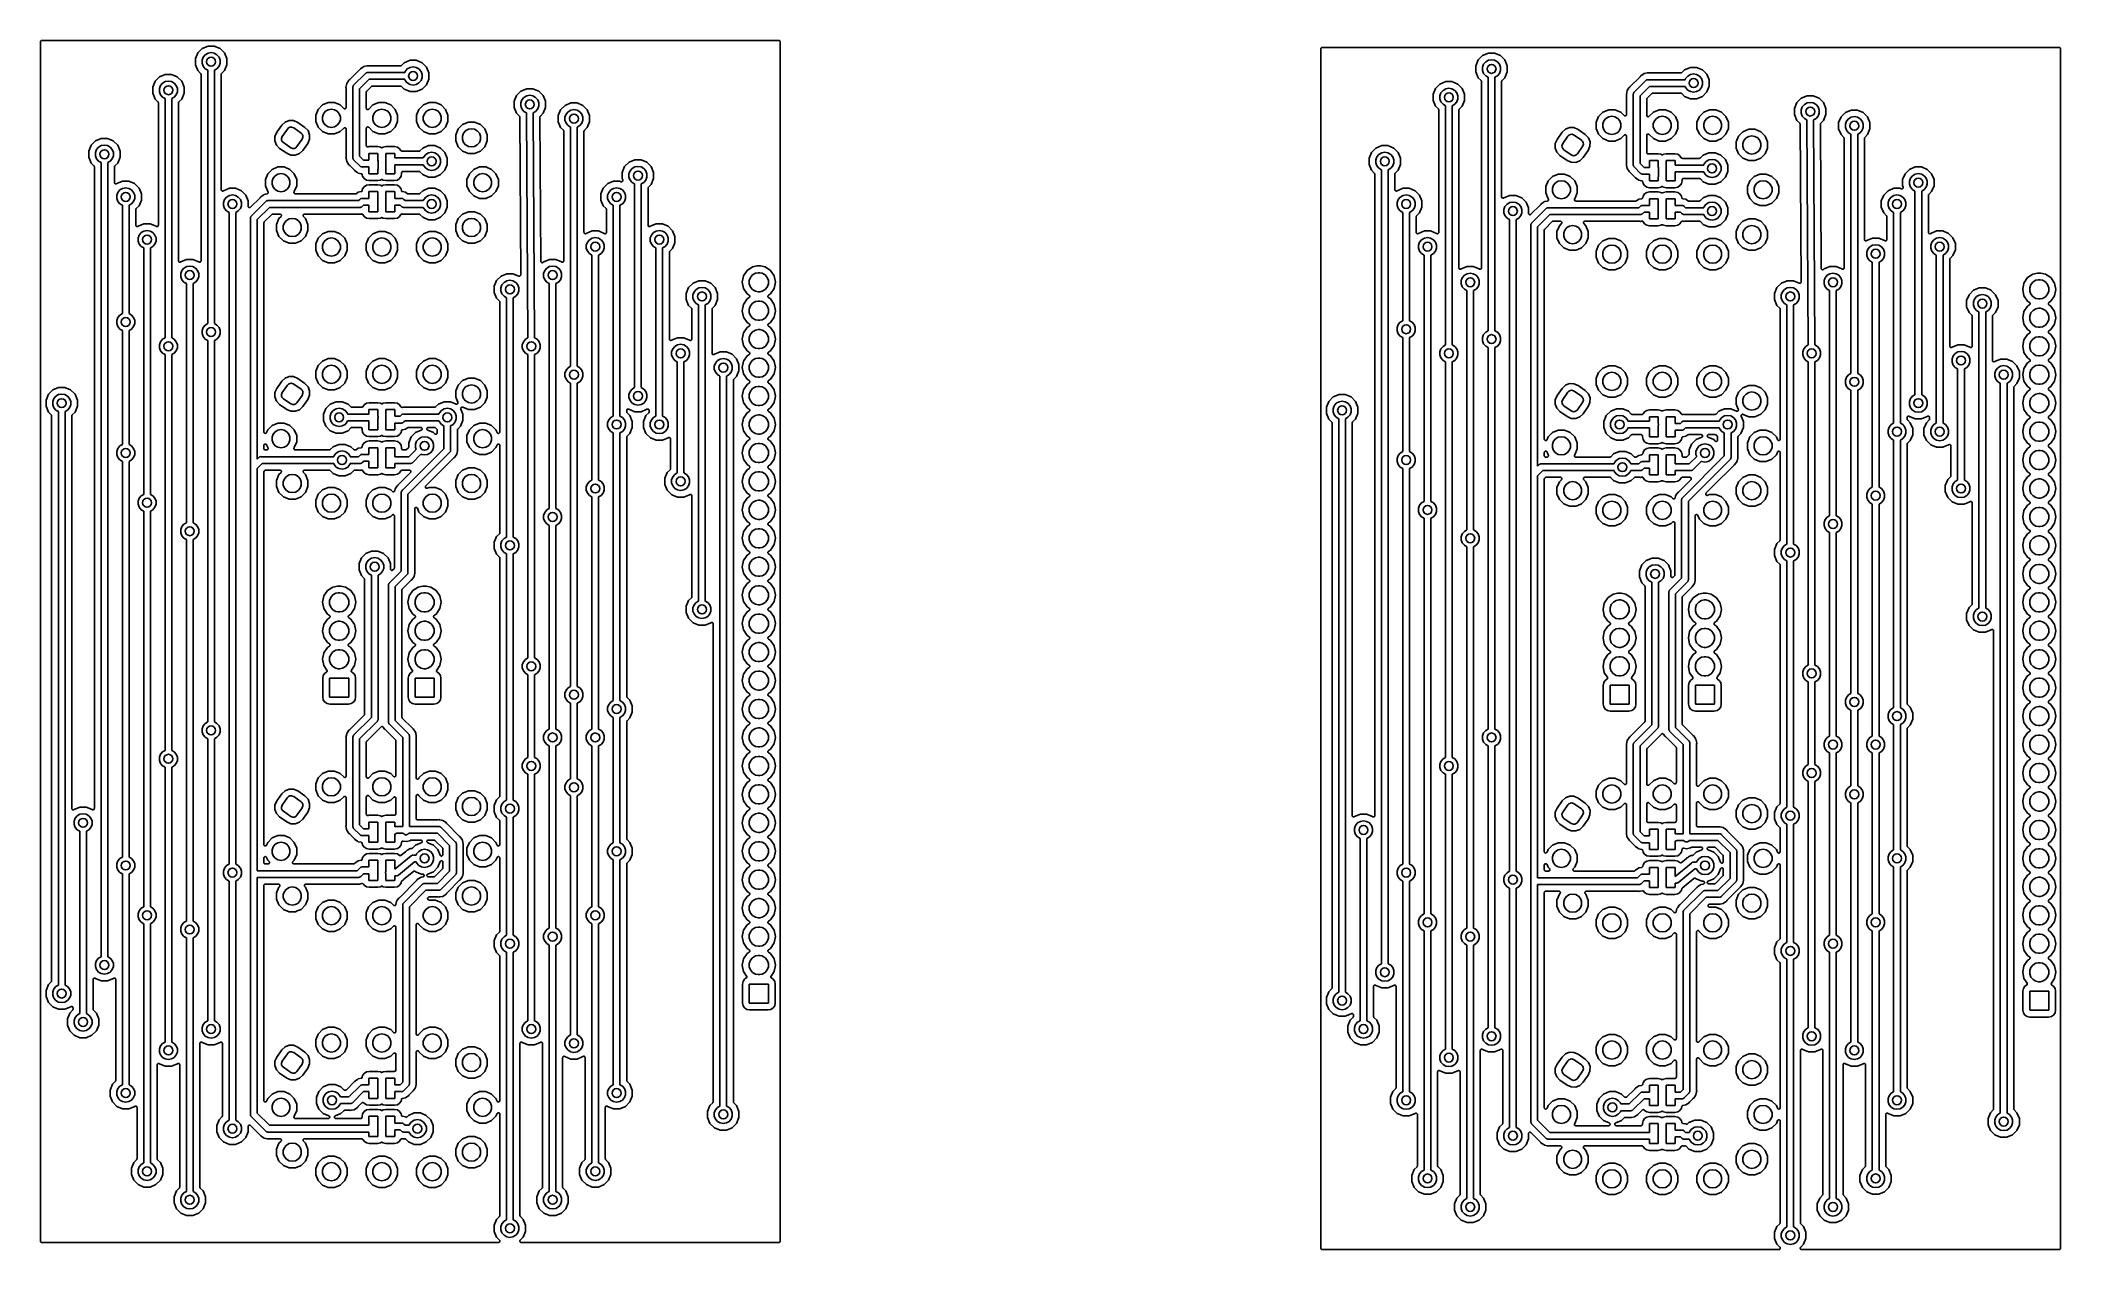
# Model space of a CAD drawing. Extents: x 64 to 244, y -149 to -41.
import ezdxf

# ---------------------------------------------------------------- set-up
doc = ezdxf.new("R2010")
doc.units = 0
doc.header["$MEASUREMENT"] = 0
doc.layers.add('BLACK', color=7, linetype='CONTINUOUS')

msp = doc.modelspace()

# ---------------------------------------------------------------- linework, layer by layer
at = {"layer": 'BLACK', "linetype": 'CONTINUOUS'}
for p, q in [((64.135, -41.402), (64.1369, -41.3911)), ((64.135, -148.463), (64.135, -41.402)), ((64.1369, -41.3799), (64.1407, -41.3695)), ((64.1369, -41.3911), (64.1369, -41.3799)), ((64.1407, -41.3695), (64.1427, -41.3586)), ((64.1427, -41.3586), (64.1482, -41.3489)), ((64.1482, -41.3489), (64.152, -41.3385)), ((64.152, -41.3385), (64.1592, -41.33)), ((64.1592, -41.33), (64.1647, -41.3204)), ((64.1647, -41.3204), (64.1732, -41.3132)), ((64.1732, -41.3132), (64.1804, -41.3047)), ((64.1804, -41.3047), (64.19, -41.2992)), ((64.19, -41.2992), (64.1985, -41.292)), ((64.1985, -41.292), (64.2089, -41.2882)), ((64.2089, -41.2882), (64.2186, -41.2827)), ((64.2186, -41.2827), (64.2295, -41.2807)), ((64.2295, -41.2807), (64.2399, -41.2769)), ((64.2399, -41.2769), (64.2511, -41.2769)), ((64.2511, -41.2769), (64.262, -41.275)), ((64.262, -41.275), (130.048, -41.275)), ((130.048, -41.275), (130.059, -41.2769)), ((130.059, -41.2769), (130.07, -41.2769)), ((130.07, -41.2769), (130.08, -41.2807)), ((130.08, -41.2807), (130.091, -41.2827)), ((130.091, -41.2827), (130.101, -41.2882)), ((130.101, -41.2882), (130.112, -41.292)), ((130.112, -41.292), (130.12, -41.2992)), ((130.12, -41.2992), (130.13, -41.3047)), ((130.13, -41.3047), (130.137, -41.3132)), ((130.137, -41.3132), (130.145, -41.3204)), ((130.145, -41.3204), (130.151, -41.33)), ((130.151, -41.33), (130.158, -41.3385)), ((130.158, -41.3385), (130.162, -41.3489)), ((130.162, -41.3489), (130.167, -41.3586)), ((130.167, -41.3586), (130.169, -41.3695)), ((130.169, -41.3695), (130.173, -41.3799)), ((130.173, -41.3799), (130.173, -41.3911)), ((130.173, -41.3911), (130.175, -41.402)), ((130.175, -41.402), (130.175, -148.463)), ((78.1881, -42.387), (77.975, -42.9015)), ((77.975, -42.9015), (77.975, -43.4585)), ((78.582, -41.9931), (78.1881, -42.387)), ((78.575, -43.0389), (78.6715, -42.7738)), ((78.575, -43.3211), (78.575, -43.0389)), ((79.0965, -41.78), (78.582, -41.9931)), ((78.6715, -42.7738), (78.8528, -42.5577)), ((78.8528, -42.5577), (79.0972, -42.4166)), ((79.6535, -41.78), (79.0965, -41.78)), ((79.0972, -42.4166), (79.375, -42.3677)), ((79.375, -42.3677), (79.6528, -42.4166)), ((79.6528, -42.4166), (79.8972, -42.5577)), ((80.168, -41.9931), (79.6535, -41.78)), ((79.8972, -42.5577), (80.0785, -42.7738)), ((80.0785, -42.7738), (80.175, -43.0389)), ((80.5619, -42.387), (80.168, -41.9931)), ((80.175, -43.0389), (80.175, -43.3211)), ((80.775, -42.9015), (80.5619, -42.387)), ((80.775, -43.4585), (80.775, -42.9015)), ((96.616, -43.2631), (96.3663, -43.5128)), ((97.1305, -43.05), (96.616, -43.2631)), ((97.6875, -43.05), (97.1305, -43.05)), ((98.202, -43.2631), (97.6875, -43.05)), ((98.5959, -43.657), (98.202, -43.2631)), ((178.435, -42.037), (178.437, -42.0261)), ((178.435, -149.098), (178.435, -42.037)), ((178.437, -42.0149), (178.441, -42.0045)), ((178.437, -42.0261), (178.437, -42.0149)), ((178.441, -42.0045), (178.443, -41.9936)), ((178.443, -41.9936), (178.448, -41.9839)), ((178.448, -41.9839), (178.452, -41.9735)), ((178.452, -41.9735), (178.459, -41.965)), ((178.459, -41.965), (178.465, -41.9554)), ((178.465, -41.9554), (178.473, -41.9482)), ((178.473, -41.9482), (178.48, -41.9397)), ((178.48, -41.9397), (178.49, -41.9342)), ((178.49, -41.9342), (178.498, -41.927)), ((178.498, -41.927), (178.509, -41.9232)), ((178.509, -41.9232), (178.519, -41.9177)), ((178.519, -41.9177), (178.53, -41.9157)), ((178.53, -41.9157), (178.54, -41.9119)), ((178.54, -41.9119), (178.551, -41.9119)), ((178.551, -41.9119), (178.562, -41.91)), ((178.562, -41.91), (244.348, -41.91)), ((192.488, -43.022), (192.275, -43.5365)), ((192.882, -42.6281), (192.488, -43.022)), ((193.397, -42.415), (192.882, -42.6281)), ((192.971, -43.4088), (193.153, -43.1927)), ((193.153, -43.1927), (193.397, -43.0516)), ((193.953, -42.415), (193.397, -42.415)), ((193.397, -43.0516), (193.675, -43.0027)), ((193.675, -43.0027), (193.953, -43.0516)), ((194.468, -42.6281), (193.953, -42.415)), ((193.953, -43.0516), (194.197, -43.1927)), ((194.197, -43.1927), (194.379, -43.4088)), ((194.862, -43.022), (194.468, -42.6281)), ((195.075, -43.5365), (194.862, -43.022)), ((244.348, -41.91), (244.359, -41.9119)), ((244.359, -41.9119), (244.37, -41.9119)), ((244.37, -41.9119), (244.38, -41.9157)), ((244.38, -41.9157), (244.391, -41.9177)), ((244.391, -41.9177), (244.401, -41.9232)), ((244.401, -41.9232), (244.411, -41.927)), ((244.411, -41.927), (244.42, -41.9342)), ((244.42, -41.9342), (244.43, -41.9397)), ((244.43, -41.9397), (244.437, -41.9482)), ((244.437, -41.9482), (244.445, -41.9554)), ((244.445, -41.9554), (244.451, -41.965)), ((244.451, -41.965), (244.458, -41.9735)), ((244.458, -41.9735), (244.462, -41.9839)), ((244.462, -41.9839), (244.467, -41.9936)), ((244.467, -41.9936), (244.469, -42.0045)), ((244.469, -42.0045), (244.473, -42.0149)), ((244.473, -42.0149), (244.473, -42.0261)), ((244.473, -42.0261), (244.475, -42.037)), ((244.475, -42.037), (244.475, -149.098)), ((74.3781, -44.927), (74.165, -45.4415)), ((74.772, -44.5331), (74.3781, -44.927)), ((75.2865, -44.32), (74.772, -44.5331)), ((75.0428, -45.0977), (75.2872, -44.9566)), ((75.8435, -44.32), (75.2865, -44.32)), ((75.2872, -44.9566), (75.565, -44.9077)), ((75.565, -44.9077), (75.8428, -44.9566)), ((75.8428, -44.9566), (76.0872, -45.0977)), ((76.358, -44.5331), (75.8435, -44.32)), ((76.7519, -44.927), (76.358, -44.5331)), ((76.965, -45.4415), (76.7519, -44.927)), ((77.975, -43.4585), (78.1881, -43.973)), ((78.1881, -43.973), (78.4378, -44.2227)), ((78.4378, -44.2227), (78.441, -44.2273)), ((78.441, -44.2273), (78.4453, -44.2309)), ((78.4453, -44.2309), (78.4536, -44.2452)), ((78.4536, -44.2452), (78.4631, -44.2588)), ((78.4631, -44.2588), (78.4645, -44.2642)), ((78.4645, -44.2642), (78.4673, -44.2691)), ((78.4673, -44.2691), (78.4702, -44.2854)), ((78.4702, -44.2854), (78.4745, -44.3014)), ((78.4745, -44.3014), (78.474, -44.307)), ((78.474, -44.307), (78.475, -44.3125)), ((78.475, -44.3125), (78.475, -60.9485)), ((78.6715, -43.5862), (78.575, -43.3211)), ((78.8528, -43.8023), (78.6715, -43.5862)), ((79.075, -43.9306), (78.8528, -43.8023)), ((79.075, -66.5594), (79.075, -43.9306)), ((79.8972, -43.8023), (79.675, -43.9306)), ((79.675, -43.9306), (79.675, -66.5594)), ((80.0785, -43.5862), (79.8972, -43.8023)), ((80.175, -43.3211), (80.0785, -43.5862)), ((80.275, -44.3125), (80.276, -44.307)), ((80.275, -54.5985), (80.275, -44.3125)), ((80.2755, -44.3014), (80.2798, -44.2854)), ((80.276, -44.307), (80.2755, -44.3014)), ((80.2798, -44.2854), (80.2827, -44.2691)), ((80.2827, -44.2691), (80.2855, -44.2642)), ((80.2855, -44.2642), (80.2869, -44.2588)), ((80.2869, -44.2588), (80.2964, -44.2452)), ((80.2964, -44.2452), (80.3047, -44.2309)), ((80.3047, -44.2309), (80.309, -44.2273)), ((80.309, -44.2273), (80.3122, -44.2227)), ((80.3122, -44.2227), (80.5619, -43.973)), ((80.5619, -43.973), (80.775, -43.4585)), ((91.6369, -44.8819), (91.4812, -45.1148)), ((91.6801, -44.8171), (91.6369, -44.8819)), ((91.7449, -44.7739), (91.6801, -44.8171)), ((91.7539, -44.7652), (91.7449, -44.7739)), ((91.7641, -44.7581), (91.7539, -44.7652)), ((92.6371, -43.8851), (91.7641, -44.7581)), ((92.1261, -45.2446), (93.1236, -44.2471)), ((93.4693, -44.75), (92.629, -45.5903)), ((92.6442, -43.8749), (92.6371, -43.8851)), ((92.6529, -43.8659), (92.6442, -43.8749)), ((92.6961, -43.8011), (92.6529, -43.8659)), ((92.9938, -43.6022), (92.6961, -43.8011)), ((93.2686, -43.5476), (92.9938, -43.6022)), ((93.1236, -44.2471), (93.1492, -44.2166)), ((93.1492, -44.2166), (93.1837, -44.1967)), ((93.1837, -44.1967), (93.2163, -44.1739)), ((93.2163, -44.1739), (93.2292, -44.1704)), ((93.2292, -44.1704), (93.2408, -44.1637)), ((93.2408, -44.1637), (93.28, -44.1568)), ((93.345, -43.5324), (93.2686, -43.5476)), ((93.2686, -43.5476), (93.2686, -43.5476)), ((93.28, -44.1568), (93.3184, -44.1465)), ((93.3184, -44.1465), (93.3581, -44.15)), ((93.4214, -43.5476), (93.345, -43.5324)), ((93.3581, -44.15), (96.6668, -44.15)), ((93.4339, -43.5478), (93.4214, -43.5476)), ((93.4461, -43.55), (93.4339, -43.5478)), ((96.2765, -43.55), (93.4461, -43.55)), ((96.6668, -44.75), (93.4693, -44.75)), ((96.282, -43.549), (96.2765, -43.55)), ((96.2876, -43.5495), (96.282, -43.549)), ((96.3036, -43.5452), (96.2876, -43.5495)), ((96.3199, -43.5423), (96.3036, -43.5452)), ((96.3248, -43.5395), (96.3199, -43.5423)), ((96.3302, -43.5381), (96.3248, -43.5395)), ((96.3438, -43.5286), (96.3302, -43.5381)), ((96.3581, -43.5203), (96.3438, -43.5286)), ((96.3617, -43.516), (96.3581, -43.5203)), ((96.3663, -43.5128), (96.3617, -43.516)), ((96.6668, -44.15), (96.7055, -44.0438)), ((96.7055, -44.8562), (96.6668, -44.75)), ((96.7055, -44.0438), (96.8868, -43.8277)), ((96.8868, -45.0723), (96.7055, -44.8562)), ((96.8868, -43.8277), (97.1312, -43.6866)), ((97.1312, -45.2134), (96.8868, -45.0723)), ((97.1312, -43.6866), (97.409, -43.6377)), ((97.409, -43.6377), (97.6868, -43.6866)), ((97.6868, -43.6866), (97.9312, -43.8277)), ((97.9312, -45.0723), (97.6868, -45.2134)), ((97.9312, -43.8277), (98.1125, -44.0438)), ((98.1125, -44.8562), (97.9312, -45.0723)), ((98.1125, -44.0438), (98.209, -44.3089)), ((98.209, -44.5911), (98.1125, -44.8562)), ((98.209, -44.3089), (98.209, -44.5911)), ((98.809, -44.1715), (98.5959, -43.657)), ((98.5959, -45.243), (98.809, -44.7285)), ((98.809, -44.7285), (98.809, -44.1715)), ((189.587, -44.955), (189.072, -45.1681)), ((190.143, -44.955), (189.587, -44.955)), ((190.658, -45.1681), (190.143, -44.955)), ((192.275, -43.5365), (192.275, -44.0935)), ((192.275, -44.0935), (192.488, -44.608)), ((192.488, -44.608), (192.738, -44.8577)), ((192.738, -44.8577), (192.741, -44.8623)), ((192.741, -44.8623), (192.745, -44.8659)), ((192.745, -44.8659), (192.754, -44.8802)), ((192.754, -44.8802), (192.763, -44.8938)), ((192.763, -44.8938), (192.765, -44.8992)), ((192.765, -44.8992), (192.767, -44.9041)), ((192.767, -44.9041), (192.77, -44.9204)), ((192.77, -44.9204), (192.775, -44.9364)), ((192.775, -44.9364), (192.774, -44.942)), ((192.774, -44.942), (192.775, -44.9475)), ((192.775, -44.9475), (192.775, -61.5835)), ((192.875, -43.6739), (192.971, -43.4088)), ((192.875, -43.9561), (192.875, -43.6739)), ((192.971, -44.2212), (192.875, -43.9561)), ((193.153, -44.4373), (192.971, -44.2212)), ((193.375, -44.5656), (193.153, -44.4373)), ((193.375, -67.1944), (193.375, -44.5656)), ((194.197, -44.4373), (193.975, -44.5656)), ((193.975, -44.5656), (193.975, -67.1944)), ((194.379, -44.2212), (194.197, -44.4373)), ((194.379, -43.4088), (194.475, -43.6739)), ((194.475, -43.9561), (194.379, -44.2212)), ((194.475, -43.6739), (194.475, -43.9561)), ((194.575, -44.9364), (194.58, -44.9204)), ((194.576, -44.942), (194.575, -44.9364)), ((194.575, -44.9475), (194.576, -44.942)), ((194.575, -55.2335), (194.575, -44.9475)), ((194.58, -44.9204), (194.583, -44.9041)), ((194.583, -44.9041), (194.585, -44.8992)), ((194.585, -44.8992), (194.587, -44.8938)), ((194.587, -44.8938), (194.596, -44.8802)), ((194.596, -44.8802), (194.605, -44.8659)), ((194.605, -44.8659), (194.609, -44.8623)), ((194.609, -44.8623), (194.612, -44.8577)), ((194.612, -44.8577), (194.862, -44.608)), ((194.862, -44.608), (195.075, -44.0935)), ((195.075, -44.0935), (195.075, -43.5365)), ((206.937, -44.5201), (206.064, -45.3931)), ((206.426, -45.8796), (207.424, -44.8821)), ((206.944, -44.5099), (206.937, -44.5201)), ((206.953, -44.5009), (206.944, -44.5099)), ((206.996, -44.4361), (206.953, -44.5009)), ((207.294, -44.2372), (206.996, -44.4361)), ((207.569, -44.1826), (207.294, -44.2372)), ((207.424, -44.8821), (207.449, -44.8516)), ((207.449, -44.8516), (207.484, -44.8317)), ((207.484, -44.8317), (207.516, -44.8089)), ((207.516, -44.8089), (207.529, -44.8054)), ((207.529, -44.8054), (207.541, -44.7987)), ((207.541, -44.7987), (207.58, -44.7918)), ((207.645, -44.1674), (207.569, -44.1826)), ((207.569, -44.1826), (207.569, -44.1826)), ((207.58, -44.7918), (207.618, -44.7815)), ((207.618, -44.7815), (207.658, -44.785)), ((207.721, -44.1826), (207.645, -44.1674)), ((207.658, -44.785), (210.967, -44.785)), ((207.734, -44.1828), (207.721, -44.1826)), ((207.746, -44.185), (207.734, -44.1828)), ((210.576, -44.185), (207.746, -44.185)), ((210.582, -44.184), (210.576, -44.185)), ((210.588, -44.1845), (210.582, -44.184)), ((210.604, -44.1802), (210.588, -44.1845)), ((210.62, -44.1773), (210.604, -44.1802)), ((210.625, -44.1745), (210.62, -44.1773)), ((210.63, -44.1731), (210.625, -44.1745)), ((210.644, -44.1636), (210.63, -44.1731)), ((210.658, -44.1553), (210.644, -44.1636)), ((210.662, -44.151), (210.658, -44.1553)), ((210.666, -44.1478), (210.662, -44.151)), ((210.916, -43.8981), (210.666, -44.1478)), ((211.431, -43.685), (210.916, -43.8981)), ((210.967, -44.785), (211.005, -44.6788)), ((211.005, -44.6788), (211.187, -44.4627)), ((211.187, -44.4627), (211.431, -44.3216)), ((211.987, -43.685), (211.431, -43.685)), ((211.431, -44.3216), (211.709, -44.2727)), ((211.709, -44.2727), (211.987, -44.3216)), ((212.502, -43.8981), (211.987, -43.685)), ((211.987, -44.3216), (212.231, -44.4627)), ((212.231, -44.4627), (212.413, -44.6788)), ((212.413, -44.6788), (212.509, -44.9439)), ((212.896, -44.292), (212.502, -43.8981)), ((212.509, -44.9439), (212.509, -45.2261)), ((213.109, -44.8065), (212.896, -44.292)), ((213.109, -45.3635), (213.109, -44.8065)), ((74.165, -45.4415), (74.165, -45.9985)), ((74.165, -45.9985), (74.3781, -46.513)), ((74.3781, -46.513), (74.6278, -46.7627)), ((74.6278, -46.7627), (74.631, -46.7673)), ((74.631, -46.7673), (74.6353, -46.7709)), ((74.6353, -46.7709), (74.6436, -46.7852)), ((74.6436, -46.7852), (74.6531, -46.7988)), ((74.6531, -46.7988), (74.6545, -46.8042)), ((74.6545, -46.8042), (74.6573, -46.8091)), ((74.6573, -46.8091), (74.6602, -46.8254)), ((74.6602, -46.8254), (74.6645, -46.8414)), ((74.6645, -46.8414), (74.664, -46.847)), ((74.664, -46.847), (74.665, -46.8525)), ((74.665, -46.8525), (74.665, -57.7735)), ((74.765, -45.5789), (74.8615, -45.3138)), ((74.765, -45.8611), (74.765, -45.5789)), ((74.8615, -46.1262), (74.765, -45.8611)), ((74.8615, -45.3138), (75.0428, -45.0977)), ((75.0428, -46.3423), (74.8615, -46.1262)), ((75.265, -46.4706), (75.0428, -46.3423)), ((75.265, -67.8294), (75.265, -46.4706)), ((76.0872, -46.3423), (75.865, -46.4706)), ((75.865, -46.4706), (75.865, -67.8294)), ((76.0872, -45.0977), (76.2685, -45.3138)), ((76.2685, -46.1262), (76.0872, -46.3423)), ((76.2685, -45.3138), (76.365, -45.5789)), ((76.365, -45.8611), (76.2685, -46.1262)), ((76.365, -45.5789), (76.365, -45.8611)), ((76.465, -46.8525), (76.466, -46.847)), ((76.465, -60.9485), (76.465, -46.8525)), ((76.4655, -46.8414), (76.4698, -46.8254)), ((76.466, -46.847), (76.4655, -46.8414)), ((76.4698, -46.8254), (76.4727, -46.8091)), ((76.4727, -46.8091), (76.4755, -46.8042)), ((76.4755, -46.8042), (76.4769, -46.7988)), ((76.4769, -46.7988), (76.4864, -46.7852)), ((76.4864, -46.7852), (76.4947, -46.7709)), ((76.4947, -46.7709), (76.499, -46.7673)), ((76.499, -46.7673), (76.5022, -46.7627)), ((76.5022, -46.7627), (76.7519, -46.513)), ((76.7519, -46.513), (76.965, -45.9985)), ((76.965, -45.9985), (76.965, -45.4415)), ((89.8365, -46.825), (89.322, -47.0381)), ((90.3935, -46.825), (89.8365, -46.825)), ((90.908, -47.0381), (90.3935, -46.825)), ((91.4812, -45.1148), (91.4114, -45.466)), ((91.4114, -45.466), (91.4266, -45.5424)), ((91.4266, -45.5424), (91.4268, -45.5549)), ((91.4268, -45.5549), (91.429, -45.5672)), ((91.429, -45.5672), (91.429, -47.2525)), ((92.0255, -45.4395), (92.0358, -45.401)), ((92.029, -45.4791), (92.0255, -45.4395)), ((92.029, -51.7259), (92.029, -45.4791)), ((92.0358, -45.401), (92.0427, -45.3618)), ((92.0427, -45.3618), (92.0494, -45.3502)), ((92.0494, -45.3502), (92.0529, -45.3373)), ((92.0529, -45.3373), (92.0757, -45.3047)), ((92.0757, -45.3047), (92.0956, -45.2702)), ((92.0956, -45.2702), (92.1261, -45.2446)), ((92.629, -45.5903), (92.629, -51.6147)), ((93.229, -45.8914), (93.23, -45.8859)), ((93.229, -47.3245), (93.229, -45.8914)), ((93.2295, -45.8803), (93.2338, -45.8643)), ((93.23, -45.8859), (93.2295, -45.8803)), ((93.2338, -45.8643), (93.2367, -45.848)), ((93.2367, -45.848), (93.2395, -45.8431)), ((93.2395, -45.8431), (93.2409, -45.8377)), ((93.2409, -45.8377), (93.2504, -45.8241)), ((93.2504, -45.8241), (93.2587, -45.8098)), ((93.2587, -45.8098), (93.263, -45.8062)), ((93.263, -45.8062), (93.2662, -45.8016)), ((93.2662, -45.8016), (93.6806, -45.3872)), ((93.6806, -45.3872), (93.6852, -45.384)), ((93.6852, -45.384), (93.6888, -45.3797)), ((93.6888, -45.3797), (93.7031, -45.3714)), ((93.7031, -45.3714), (93.7167, -45.3619)), ((93.7167, -45.3619), (93.7221, -45.3605)), ((93.7221, -45.3605), (93.727, -45.3577)), ((93.727, -45.3577), (93.7433, -45.3548)), ((93.7433, -45.3548), (93.7593, -45.3505)), ((93.7593, -45.3505), (93.7649, -45.351)), ((93.7649, -45.351), (93.7704, -45.35)), ((93.7704, -45.35), (96.2765, -45.35)), ((94.3365, -46.825), (93.822, -47.0381)), ((94.8935, -46.825), (94.3365, -46.825)), ((95.408, -47.0381), (94.8935, -46.825)), ((96.2765, -45.35), (96.282, -45.351)), ((96.282, -45.351), (96.2876, -45.3505)), ((96.2876, -45.3505), (96.3036, -45.3548)), ((96.3036, -45.3548), (96.3199, -45.3577)), ((96.3199, -45.3577), (96.3248, -45.3605)), ((96.3248, -45.3605), (96.3302, -45.3619)), ((96.3302, -45.3619), (96.3438, -45.3714)), ((96.3438, -45.3714), (96.3581, -45.3797)), ((96.3581, -45.3797), (96.3617, -45.384)), ((96.3617, -45.384), (96.3663, -45.3872)), ((96.3663, -45.3872), (96.616, -45.6369)), ((96.616, -45.6369), (97.1305, -45.85)), ((97.1305, -45.85), (97.6875, -45.85)), ((97.409, -45.2623), (97.1312, -45.2134)), ((97.6868, -45.2134), (97.409, -45.2623)), ((97.6875, -45.85), (98.202, -45.6369)), ((98.202, -45.6369), (98.5959, -45.243)), ((98.8365, -46.825), (98.322, -47.0381)), ((99.3935, -46.825), (98.8365, -46.825)), ((99.908, -47.0381), (99.3935, -46.825)), ((106.636, -46.197), (106.423, -46.7115)), ((106.423, -46.7115), (106.423, -47.2685)), ((107.03, -45.8031), (106.636, -46.197)), ((107.023, -46.8489), (107.119, -46.5838)), ((107.023, -47.1311), (107.023, -46.8489)), ((107.545, -45.59), (107.03, -45.8031)), ((107.119, -46.5838), (107.301, -46.3677)), ((107.301, -46.3677), (107.545, -46.2266)), ((108.101, -45.59), (107.545, -45.59)), ((107.545, -46.2266), (107.823, -46.1777)), ((107.823, -46.1777), (108.101, -46.2266)), ((108.616, -45.8031), (108.101, -45.59)), ((108.101, -46.2266), (108.345, -46.3677)), ((108.345, -46.3677), (108.527, -46.5838)), ((108.527, -46.5838), (108.623, -46.8489)), ((109.01, -46.197), (108.616, -45.8031)), ((108.623, -46.8489), (108.623, -47.1311)), ((109.223, -46.7115), (109.01, -46.197)), ((109.223, -47.2685), (109.223, -46.7115)), ((111.482, -46.86), (110.967, -47.0731)), ((112.038, -46.86), (111.482, -46.86)), ((112.553, -47.0731), (112.038, -46.86)), ((188.678, -45.562), (188.465, -46.0765)), ((188.465, -46.0765), (188.465, -46.6335)), ((188.465, -46.6335), (188.678, -47.148)), ((189.072, -45.1681), (188.678, -45.562)), ((189.065, -46.2139), (189.161, -45.9488)), ((189.065, -46.4961), (189.065, -46.2139)), ((189.161, -46.7612), (189.065, -46.4961)), ((189.161, -45.9488), (189.343, -45.7327)), ((189.343, -46.9773), (189.161, -46.7612)), ((189.343, -45.7327), (189.587, -45.5916)), ((189.587, -45.5916), (189.865, -45.5427)), ((189.865, -45.5427), (190.143, -45.5916)), ((190.143, -45.5916), (190.387, -45.7327)), ((190.387, -45.7327), (190.569, -45.9488)), ((190.569, -46.7612), (190.387, -46.9773)), ((190.569, -45.9488), (190.665, -46.2139)), ((190.665, -46.4961), (190.569, -46.7612)), ((191.052, -45.562), (190.658, -45.1681)), ((190.665, -46.2139), (190.665, -46.4961)), ((191.265, -46.0765), (191.052, -45.562)), ((191.052, -47.148), (191.265, -46.6335)), ((191.265, -46.6335), (191.265, -46.0765)), ((205.781, -45.7498), (205.711, -46.101)), ((205.711, -46.101), (205.727, -46.1774)), ((205.727, -46.1774), (205.727, -46.1899)), ((205.727, -46.1899), (205.729, -46.2022)), ((205.729, -46.2022), (205.729, -47.8875)), ((205.937, -45.5169), (205.781, -45.7498)), ((205.98, -45.4521), (205.937, -45.5169)), ((206.045, -45.4089), (205.98, -45.4521)), ((206.054, -45.4002), (206.045, -45.4089)), ((206.064, -45.3931), (206.054, -45.4002)), ((206.326, -46.0744), (206.336, -46.036)), ((206.329, -46.1141), (206.326, -46.0744)), ((206.329, -52.3609), (206.329, -46.1141)), ((206.336, -46.036), (206.343, -45.9968)), ((206.343, -45.9968), (206.349, -45.9852)), ((206.349, -45.9852), (206.353, -45.9723)), ((206.353, -45.9723), (206.376, -45.9397)), ((206.376, -45.9397), (206.396, -45.9052)), ((206.396, -45.9052), (206.426, -45.8796)), ((207.769, -45.385), (206.929, -46.2253)), ((206.929, -46.2253), (206.929, -52.2497)), ((207.529, -46.5153), (207.534, -46.4993)), ((207.53, -46.5209), (207.529, -46.5153)), ((207.529, -46.5264), (207.53, -46.5209)), ((207.529, -47.9595), (207.529, -46.5264)), ((207.534, -46.4993), (207.537, -46.483)), ((207.537, -46.483), (207.539, -46.4781)), ((207.539, -46.4781), (207.541, -46.4727)), ((207.541, -46.4727), (207.55, -46.4591)), ((207.55, -46.4591), (207.559, -46.4448)), ((207.559, -46.4448), (207.563, -46.4412)), ((207.563, -46.4412), (207.566, -46.4366)), ((207.566, -46.4366), (207.981, -46.0222)), ((210.967, -45.385), (207.769, -45.385)), ((207.981, -46.0222), (207.985, -46.019)), ((207.985, -46.019), (207.989, -46.0147)), ((207.989, -46.0147), (208.003, -46.0064)), ((208.003, -46.0064), (208.017, -45.9969)), ((208.017, -45.9969), (208.022, -45.9955)), ((208.022, -45.9955), (208.027, -45.9927)), ((208.027, -45.9927), (208.043, -45.9898)), ((208.043, -45.9898), (208.059, -45.9855)), ((208.059, -45.9855), (208.065, -45.986)), ((208.065, -45.986), (208.07, -45.985)), ((208.07, -45.985), (210.576, -45.985)), ((210.576, -45.985), (210.582, -45.986)), ((210.582, -45.986), (210.588, -45.9855)), ((210.588, -45.9855), (210.604, -45.9898)), ((210.604, -45.9898), (210.62, -45.9927)), ((210.62, -45.9927), (210.625, -45.9955)), ((210.625, -45.9955), (210.63, -45.9969)), ((210.63, -45.9969), (210.644, -46.0064)), ((210.644, -46.0064), (210.658, -46.0147)), ((210.658, -46.0147), (210.662, -46.019)), ((210.662, -46.019), (210.666, -46.0222)), ((210.666, -46.0222), (210.916, -46.2719)), ((210.916, -46.2719), (211.431, -46.485)), ((211.005, -45.4912), (210.967, -45.385)), ((211.187, -45.7073), (211.005, -45.4912)), ((211.431, -45.8484), (211.187, -45.7073)), ((211.709, -45.8973), (211.431, -45.8484)), ((211.431, -46.485), (211.987, -46.485)), ((211.987, -45.8484), (211.709, -45.8973)), ((212.231, -45.7073), (211.987, -45.8484)), ((211.987, -46.485), (212.502, -46.2719)), ((212.413, -45.4912), (212.231, -45.7073)), ((212.509, -45.2261), (212.413, -45.4912)), ((212.502, -46.2719), (212.896, -45.878)), ((212.896, -45.878), (213.109, -45.3635)), ((220.936, -46.832), (220.723, -47.3465)), ((221.33, -46.4381), (220.936, -46.832)), ((221.845, -46.225), (221.33, -46.4381)), ((221.601, -47.0027), (221.845, -46.8616)), ((222.401, -46.225), (221.845, -46.225)), ((221.845, -46.8616), (222.123, -46.8127)), ((222.123, -46.8127), (222.401, -46.8616)), ((222.916, -46.4381), (222.401, -46.225)), ((222.401, -46.8616), (222.645, -47.0027)), ((223.31, -46.832), (222.916, -46.4381)), ((223.523, -47.3465), (223.31, -46.832)), ((85.9732, -48.5646), (85.6788, -48.8464)), ((86.3411, -48.4215), (85.9732, -48.5646)), ((86.7358, -48.4301), (86.3411, -48.4215)), ((87.1088, -48.5943), (86.7358, -48.4301)), ((87.7436, -49.0388), (87.1088, -48.5943)), ((88.9281, -47.432), (88.715, -47.9465)), ((88.715, -47.9465), (88.715, -48.5035)), ((88.715, -48.5035), (88.9281, -49.018)), ((89.322, -47.0381), (88.9281, -47.432)), ((89.315, -48.0839), (89.4115, -47.8188)), ((89.315, -48.3661), (89.315, -48.0839)), ((89.4115, -48.6312), (89.315, -48.3661)), ((89.4115, -47.8188), (89.5928, -47.6027)), ((89.5928, -48.8473), (89.4115, -48.6312)), ((89.5928, -47.6027), (89.8372, -47.4616)), ((89.8372, -47.4616), (90.115, -47.4127)), ((90.115, -47.4127), (90.3928, -47.4616)), ((90.3928, -47.4616), (90.6372, -47.6027)), ((90.6372, -47.6027), (90.8185, -47.8188)), ((90.8185, -48.6312), (90.6372, -48.8473)), ((90.8185, -47.8188), (90.915, -48.0839)), ((90.915, -48.3661), (90.8185, -48.6312)), ((91.2122, -47.3423), (90.908, -47.0381)), ((90.915, -48.0839), (90.915, -48.3661)), ((91.2258, -47.3518), (91.2122, -47.3423)), ((91.2385, -47.3625), (91.2258, -47.3518)), ((91.2438, -47.3644), (91.2385, -47.3625)), ((91.2483, -47.3676), (91.2438, -47.3644)), ((91.2644, -47.3719), (91.2483, -47.3676)), ((91.2799, -47.3776), (91.2644, -47.3719)), ((91.2855, -47.3776), (91.2799, -47.3776)), ((91.2909, -47.379), (91.2855, -47.3776)), ((91.3075, -47.3776), (91.2909, -47.379)), ((91.3241, -47.3776), (91.3075, -47.3776)), ((91.3293, -47.3757), (91.3241, -47.3776)), ((91.3349, -47.3752), (91.3293, -47.3757)), ((91.3499, -47.3682), (91.3349, -47.3752)), ((91.3655, -47.3625), (91.3499, -47.3682)), ((91.3698, -47.3589), (91.3655, -47.3625)), ((91.3748, -47.3565), (91.3698, -47.3589)), ((91.3866, -47.3448), (91.3748, -47.3565)), ((91.3993, -47.3341), (91.3866, -47.3448)), ((91.4021, -47.3293), (91.3993, -47.3341)), ((91.406, -47.3253), (91.4021, -47.3293)), ((91.413, -47.3103), (91.406, -47.3253)), ((91.4213, -47.2959), (91.413, -47.3103)), ((91.4223, -47.2904), (91.4213, -47.2959)), ((91.4247, -47.2854), (91.4223, -47.2904)), ((91.4261, -47.2688), (91.4247, -47.2854)), ((91.429, -47.2525), (91.4261, -47.2688)), ((93.2319, -47.3408), (93.229, -47.3245)), ((93.2333, -47.3574), (93.2319, -47.3408)), ((93.2357, -47.3624), (93.2333, -47.3574)), ((93.2367, -47.3679), (93.2357, -47.3624)), ((93.245, -47.3823), (93.2367, -47.3679)), ((93.252, -47.3973), (93.245, -47.3823)), ((93.2559, -47.4013), (93.252, -47.3973)), ((93.2587, -47.4061), (93.2559, -47.4013)), ((93.2714, -47.4168), (93.2587, -47.4061)), ((93.2832, -47.4285), (93.2714, -47.4168)), ((93.2882, -47.4309), (93.2832, -47.4285)), ((93.2925, -47.4345), (93.2882, -47.4309)), ((93.3081, -47.4402), (93.2925, -47.4345)), ((93.3231, -47.4472), (93.3081, -47.4402)), ((93.3287, -47.4477), (93.3231, -47.4472)), ((93.3339, -47.4496), (93.3287, -47.4477)), ((93.3505, -47.4496), (93.3339, -47.4496)), ((93.3671, -47.451), (93.3505, -47.4496)), ((93.3725, -47.4496), (93.3671, -47.451)), ((93.3781, -47.4496), (93.3725, -47.4496)), ((93.3936, -47.4439), (93.3781, -47.4496)), ((93.4097, -47.4396), (93.3936, -47.4439)), ((93.4142, -47.4364), (93.4097, -47.4396)), ((93.4195, -47.4345), (93.4142, -47.4364)), ((93.4322, -47.4238), (93.4195, -47.4345)), ((93.4458, -47.4143), (93.4322, -47.4238)), ((93.822, -47.0381), (93.4458, -47.4143)), ((93.815, -48.0839), (93.9115, -47.8188)), ((93.815, -48.3661), (93.815, -48.0839)), ((93.9115, -48.6312), (93.815, -48.3661)), ((93.9115, -47.8188), (94.0928, -47.6027)), ((94.0928, -48.8473), (93.9115, -48.6312)), ((94.0928, -47.6027), (94.3372, -47.4616)), ((94.3372, -47.4616), (94.615, -47.4127)), ((94.615, -47.4127), (94.8928, -47.4616)), ((94.8928, -47.4616), (95.1372, -47.6027)), ((95.1372, -47.6027), (95.3185, -47.8188)), ((95.3185, -48.6312), (95.1372, -48.8473)), ((95.3185, -47.8188), (95.415, -48.0839)), ((95.415, -48.3661), (95.3185, -48.6312)), ((95.8019, -47.432), (95.408, -47.0381)), ((95.415, -48.0839), (95.415, -48.3661)), ((96.015, -47.9465), (95.8019, -47.432)), ((95.8019, -49.018), (96.015, -48.5035)), ((96.015, -48.5035), (96.015, -47.9465)), ((97.9281, -47.432), (97.715, -47.9465)), ((97.715, -47.9465), (97.715, -48.5035)), ((97.715, -48.5035), (97.9281, -49.018)), ((98.322, -47.0381), (97.9281, -47.432)), ((98.315, -48.0839), (98.4115, -47.8188)), ((98.315, -48.3661), (98.315, -48.0839)), ((98.4115, -48.6312), (98.315, -48.3661)), ((98.4115, -47.8188), (98.5928, -47.6027)), ((98.5928, -48.8473), (98.4115, -48.6312)), ((98.5928, -47.6027), (98.8372, -47.4616)), ((98.8372, -47.4616), (99.115, -47.4127)), ((99.115, -47.4127), (99.3928, -47.4616)), ((99.3928, -47.4616), (99.6372, -47.6027)), ((99.6372, -47.6027), (99.8185, -47.8188)), ((99.8185, -48.6312), (99.6372, -48.8473)), ((99.8185, -47.8188), (99.915, -48.0839)), ((99.915, -48.3661), (99.8185, -48.6312)), ((100.302, -47.432), (99.908, -47.0381)), ((99.915, -48.0839), (99.915, -48.3661)), ((100.515, -47.9465), (100.302, -47.432)), ((100.302, -49.018), (100.515, -48.5035)), ((100.515, -48.5035), (100.515, -47.9465)), ((102.337, -48.575), (101.822, -48.7881)), ((102.893, -48.575), (102.337, -48.575)), ((103.408, -48.7881), (102.893, -48.575)), ((106.423, -47.2685), (106.636, -47.783)), ((106.636, -47.783), (106.892, -48.0394)), ((106.892, -48.0394), (106.895, -48.0437)), ((106.895, -48.0437), (106.899, -48.047)), ((106.899, -48.047), (106.908, -48.0616)), ((106.908, -48.0616), (106.918, -48.0755)), ((106.918, -48.0755), (106.919, -48.0806)), ((106.919, -48.0806), (106.922, -48.085)), ((106.922, -48.085), (106.925, -48.1017)), ((106.925, -48.1017), (106.929, -48.1181)), ((106.929, -48.1181), (106.929, -48.1233)), ((106.929, -48.1233), (106.93, -48.1284)), ((106.93, -48.1284), (107.012, -62.1946)), ((107.119, -47.3962), (107.023, -47.1311)), ((107.301, -47.6123), (107.119, -47.3962)), ((107.527, -47.7431), (107.301, -47.6123)), ((107.646, -67.832), (107.527, -47.7431)), ((108.345, -47.6123), (108.127, -47.738)), ((108.127, -47.738), (108.246, -67.8269)), ((108.527, -47.3962), (108.345, -47.6123)), ((108.623, -47.1311), (108.527, -47.3962)), ((108.73, -48.1048), (108.734, -48.0891)), ((108.731, -48.1107), (108.73, -48.1048)), ((108.73, -48.1166), (108.731, -48.1107)), ((108.805, -60.9939), (108.73, -48.1166)), ((108.734, -48.0891), (108.737, -48.0731)), ((108.737, -48.0731), (108.74, -48.0679)), ((108.74, -48.0679), (108.742, -48.0622)), ((108.742, -48.0622), (108.751, -48.0489)), ((108.751, -48.0489), (108.759, -48.0348)), ((108.759, -48.0348), (108.763, -48.0309)), ((108.763, -48.0309), (108.767, -48.0261)), ((108.767, -48.0261), (109.01, -47.783)), ((109.01, -47.783), (109.223, -47.2685)), ((110.573, -47.467), (110.36, -47.9815)), ((110.36, -47.9815), (110.36, -48.5385)), ((110.36, -48.5385), (110.573, -49.053)), ((110.967, -47.0731), (110.573, -47.467)), ((110.96, -48.1189), (111.056, -47.8538)), ((110.96, -48.4011), (110.96, -48.1189)), ((111.056, -48.6662), (110.96, -48.4011)), ((111.056, -47.8538), (111.238, -47.6377)), ((111.238, -48.8823), (111.056, -48.6662)), ((111.238, -47.6377), (111.482, -47.4966)), ((111.482, -47.4966), (111.76, -47.4477)), ((111.76, -47.4477), (112.038, -47.4966)), ((112.038, -47.4966), (112.282, -47.6377)), ((112.282, -47.6377), (112.464, -47.8538)), ((112.464, -48.6662), (112.282, -48.8823)), ((112.464, -47.8538), (112.56, -48.1189)), ((112.56, -48.4011), (112.464, -48.6662)), ((112.947, -47.467), (112.553, -47.0731)), ((112.56, -48.1189), (112.56, -48.4011)), ((113.16, -47.9815), (112.947, -47.467)), ((112.947, -49.053), (113.16, -48.5385)), ((113.16, -48.5385), (113.16, -47.9815)), ((188.678, -47.148), (188.928, -47.3977)), ((188.928, -47.3977), (188.931, -47.4023)), ((188.931, -47.4023), (188.935, -47.4059)), ((188.935, -47.4059), (188.944, -47.4202)), ((188.944, -47.4202), (188.953, -47.4338)), ((188.953, -47.4338), (188.955, -47.4392)), ((188.955, -47.4392), (188.957, -47.4441)), ((188.957, -47.4441), (188.96, -47.4604)), ((188.96, -47.4604), (188.965, -47.4764)), ((188.965, -47.4764), (188.964, -47.482)), ((188.964, -47.482), (188.965, -47.4875)), ((188.965, -47.4875), (188.965, -58.4085)), ((189.565, -47.1056), (189.343, -46.9773)), ((189.565, -68.4644), (189.565, -47.1056)), ((190.387, -46.9773), (190.165, -47.1056)), ((190.165, -47.1056), (190.165, -68.4644)), ((190.765, -47.4764), (190.77, -47.4604)), ((190.766, -47.482), (190.765, -47.4764)), ((190.765, -47.4875), (190.766, -47.482)), ((190.765, -61.5835), (190.765, -47.4875)), ((190.77, -47.4604), (190.773, -47.4441)), ((190.773, -47.4441), (190.775, -47.4392)), ((190.775, -47.4392), (190.777, -47.4338)), ((190.777, -47.4338), (190.786, -47.4202)), ((190.786, -47.4202), (190.795, -47.4059)), ((190.795, -47.4059), (190.799, -47.4023)), ((190.799, -47.4023), (190.802, -47.3977)), ((190.802, -47.3977), (191.052, -47.148)), ((203.228, -48.067), (203.015, -48.5815)), ((203.015, -48.5815), (203.015, -49.1385)), ((203.622, -47.6731), (203.228, -48.067)), ((203.615, -48.7189), (203.711, -48.4538)), ((204.137, -47.46), (203.622, -47.6731)), ((203.711, -48.4538), (203.893, -48.2377)), ((203.893, -48.2377), (204.137, -48.0966)), ((204.693, -47.46), (204.137, -47.46)), ((204.137, -48.0966), (204.415, -48.0477)), ((204.415, -48.0477), (204.693, -48.0966)), ((205.208, -47.6731), (204.693, -47.46)), ((204.693, -48.0966), (204.937, -48.2377)), ((204.937, -48.2377), (205.119, -48.4538)), ((205.119, -48.4538), (205.215, -48.7189)), ((205.512, -47.9773), (205.208, -47.6731)), ((205.526, -47.9868), (205.512, -47.9773)), ((205.539, -47.9975), (205.526, -47.9868)), ((205.544, -47.9994), (205.539, -47.9975)), ((205.548, -48.0026), (205.544, -47.9994)), ((205.564, -48.0069), (205.548, -48.0026)), ((205.58, -48.0126), (205.564, -48.0069)), ((205.586, -48.0126), (205.58, -48.0126)), ((205.591, -48.014), (205.586, -48.0126)), ((205.607, -48.0126), (205.591, -48.014)), ((205.624, -48.0126), (205.607, -48.0126)), ((205.629, -48.0107), (205.624, -48.0126)), ((205.635, -48.0102), (205.629, -48.0107)), ((205.65, -48.0032), (205.635, -48.0102)), ((205.666, -47.9975), (205.65, -48.0032)), ((205.67, -47.9939), (205.666, -47.9975)), ((205.675, -47.9915), (205.67, -47.9939)), ((205.687, -47.9798), (205.675, -47.9915)), ((205.699, -47.9691), (205.687, -47.9798)), ((205.702, -47.9643), (205.699, -47.9691)), ((205.706, -47.9603), (205.702, -47.9643)), ((205.713, -47.9453), (205.706, -47.9603)), ((205.721, -47.9309), (205.713, -47.9453)), ((205.722, -47.9254), (205.721, -47.9309)), ((205.725, -47.9204), (205.722, -47.9254)), ((205.726, -47.9038), (205.725, -47.9204)), ((205.729, -47.8875), (205.726, -47.9038)), ((207.532, -47.9758), (207.529, -47.9595)), ((207.533, -47.9924), (207.532, -47.9758)), ((207.536, -47.9974), (207.533, -47.9924)), ((207.537, -48.0029), (207.536, -47.9974)), ((207.545, -48.0173), (207.537, -48.0029)), ((207.552, -48.0323), (207.545, -48.0173)), ((207.556, -48.0363), (207.552, -48.0323)), ((207.559, -48.0411), (207.556, -48.0363)), ((207.571, -48.0518), (207.559, -48.0411)), ((207.583, -48.0635), (207.571, -48.0518)), ((207.588, -48.0659), (207.583, -48.0635)), ((207.593, -48.0695), (207.588, -48.0659)), ((207.608, -48.0752), (207.593, -48.0695)), ((207.623, -48.0822), (207.608, -48.0752)), ((207.629, -48.0827), (207.623, -48.0822)), ((207.634, -48.0846), (207.629, -48.0827)), ((207.651, -48.0846), (207.634, -48.0846)), ((207.667, -48.086), (207.651, -48.0846)), ((207.672, -48.0846), (207.667, -48.086)), ((207.678, -48.0846), (207.672, -48.0846)), ((207.694, -48.0789), (207.678, -48.0846)), ((207.71, -48.0746), (207.694, -48.0789)), ((207.714, -48.0714), (207.71, -48.0746)), ((207.719, -48.0695), (207.714, -48.0714)), ((207.732, -48.0588), (207.719, -48.0695)), ((207.746, -48.0493), (207.732, -48.0588)), ((208.122, -47.6731), (207.746, -48.0493)), ((208.115, -48.7189), (208.211, -48.4538)), ((208.637, -47.46), (208.122, -47.6731)), ((208.211, -48.4538), (208.393, -48.2377)), ((208.393, -48.2377), (208.637, -48.0966)), ((209.193, -47.46), (208.637, -47.46)), ((208.637, -48.0966), (208.915, -48.0477)), ((208.915, -48.0477), (209.193, -48.0966)), ((209.708, -47.6731), (209.193, -47.46)), ((209.193, -48.0966), (209.437, -48.2377)), ((209.437, -48.2377), (209.619, -48.4538)), ((209.619, -48.4538), (209.715, -48.7189)), ((210.102, -48.067), (209.708, -47.6731)), ((210.315, -48.5815), (210.102, -48.067)), ((210.315, -49.1385), (210.315, -48.5815)), ((212.228, -48.067), (212.015, -48.5815)), ((212.015, -48.5815), (212.015, -49.1385)), ((212.622, -47.6731), (212.228, -48.067)), ((212.615, -48.7189), (212.711, -48.4538)), ((213.137, -47.46), (212.622, -47.6731)), ((212.711, -48.4538), (212.893, -48.2377)), ((212.893, -48.2377), (213.137, -48.0966)), ((213.693, -47.46), (213.137, -47.46)), ((213.137, -48.0966), (213.415, -48.0477)), ((213.415, -48.0477), (213.693, -48.0966)), ((214.208, -47.6731), (213.693, -47.46)), ((213.693, -48.0966), (213.937, -48.2377)), ((213.937, -48.2377), (214.119, -48.4538)), ((214.119, -48.4538), (214.215, -48.7189)), ((214.602, -48.067), (214.208, -47.6731)), ((214.815, -48.5815), (214.602, -48.067)), ((214.815, -49.1385), (214.815, -48.5815)), ((220.723, -47.3465), (220.723, -47.9035)), ((220.723, -47.9035), (220.936, -48.418)), ((220.936, -48.418), (221.192, -48.6744)), ((221.192, -48.6744), (221.195, -48.6787)), ((221.195, -48.6787), (221.199, -48.682)), ((221.199, -48.682), (221.208, -48.6966)), ((221.323, -47.4839), (221.419, -47.2188)), ((221.323, -47.7661), (221.323, -47.4839)), ((221.419, -48.0312), (221.323, -47.7661)), ((221.419, -47.2188), (221.601, -47.0027)), ((221.601, -48.2473), (221.419, -48.0312)), ((221.827, -48.3781), (221.601, -48.2473)), ((221.946, -68.467), (221.827, -48.3781)), ((222.645, -48.2473), (222.427, -48.373)), ((222.427, -48.373), (222.546, -68.4619)), ((222.645, -47.0027), (222.827, -47.2188)), ((222.827, -48.0312), (222.645, -48.2473)), ((222.827, -47.2188), (222.923, -47.4839)), ((222.923, -47.7661), (222.827, -48.0312)), ((222.923, -47.4839), (222.923, -47.7661)), ((223.042, -48.6972), (223.051, -48.6839)), ((223.051, -48.6839), (223.059, -48.6698)), ((223.059, -48.6698), (223.063, -48.6659)), ((223.063, -48.6659), (223.067, -48.6611)), ((223.067, -48.6611), (223.31, -48.418)), ((223.31, -48.418), (223.523, -47.9035)), ((223.523, -47.9035), (223.523, -47.3465)), ((224.873, -48.102), (224.66, -48.6165)), ((224.66, -48.6165), (224.66, -49.1735)), ((225.267, -47.7081), (224.873, -48.102)), ((225.26, -48.7539), (225.356, -48.4888)), ((225.782, -47.495), (225.267, -47.7081)), ((225.356, -48.4888), (225.538, -48.2727)), ((225.538, -48.2727), (225.782, -48.1316)), ((226.338, -47.495), (225.782, -47.495)), ((225.782, -48.1316), (226.06, -48.0827)), ((226.06, -48.0827), (226.338, -48.1316)), ((226.853, -47.7081), (226.338, -47.495)), ((226.338, -48.1316), (226.582, -48.2727)), ((226.582, -48.2727), (226.764, -48.4888)), ((226.764, -48.4888), (226.86, -48.7539)), ((227.247, -48.102), (226.853, -47.7081)), ((227.46, -48.6165), (227.247, -48.102)), ((227.46, -49.1735), (227.46, -48.6165)), ((69.057, -50.2481), (68.6631, -50.642)), ((69.5715, -50.035), (69.057, -50.2481)), ((70.1285, -50.035), (69.5715, -50.035)), ((70.643, -50.2481), (70.1285, -50.035)), ((71.0369, -50.642), (70.643, -50.2481)), ((85.0701, -49.8542), (85.0615, -50.2489)), ((85.0615, -50.2489), (85.2046, -50.6168)), ((85.2343, -49.4812), (85.0701, -49.8542)), ((85.6788, -48.8464), (85.2343, -49.4812)), ((85.6594, -50.0384), (85.7302, -49.8438)), ((85.6715, -50.1768), (85.6594, -50.0384)), ((85.7302, -50.3027), (85.6715, -50.1768)), ((85.7302, -49.8438), (86.1891, -49.1885)), ((85.8285, -50.4009), (85.7302, -50.3027)), ((86.4838, -50.8598), (85.8285, -50.4009)), ((86.1891, -49.1885), (86.2873, -49.0902)), ((86.2873, -49.0902), (86.4132, -49.0315)), ((86.4132, -49.0315), (86.5516, -49.0194)), ((86.5516, -49.0194), (86.7462, -49.0902)), ((86.7462, -49.0902), (87.4015, -49.5491)), ((87.4998, -50.1062), (87.0409, -50.7615)), ((87.4015, -49.5491), (87.4998, -49.6473)), ((87.4998, -49.6473), (87.5585, -49.7732)), ((87.5706, -49.9116), (87.4998, -50.1062)), ((87.5512, -51.1036), (87.9957, -50.4688)), ((87.5585, -49.7732), (87.5706, -49.9116)), ((88.0254, -49.3332), (87.7436, -49.0388)), ((87.9957, -50.4688), (88.1599, -50.0958)), ((88.1685, -49.7011), (88.0254, -49.3332)), ((88.1599, -50.0958), (88.1685, -49.7011)), ((88.9281, -49.018), (89.322, -49.4119)), ((89.322, -49.4119), (89.8365, -49.625)), ((89.8372, -48.9884), (89.5928, -48.8473)), ((89.8365, -49.625), (90.3935, -49.625)), ((90.115, -49.0373), (89.8372, -48.9884)), ((90.3928, -48.9884), (90.115, -49.0373)), ((90.6372, -48.8473), (90.3928, -48.9884)), ((90.3935, -49.625), (90.908, -49.4119)), ((90.908, -49.4119), (91.2122, -49.1077)), ((91.2122, -49.1077), (91.2258, -49.0982)), ((91.2258, -49.0982), (91.2385, -49.0875)), ((91.2385, -49.0875), (91.2437, -49.0856)), ((91.2437, -49.0856), (91.2483, -49.0824)), ((91.2483, -49.0824), (91.2644, -49.0781)), ((91.2644, -49.0781), (91.2799, -49.0724)), ((91.2799, -49.0724), (91.2855, -49.0724)), ((91.2855, -49.0724), (91.2909, -49.071)), ((91.2909, -49.071), (91.3075, -49.0724)), ((91.3075, -49.0724), (91.3241, -49.0724)), ((91.3241, -49.0724), (91.3293, -49.0743)), ((91.3293, -49.0743), (91.3349, -49.0748)), ((91.3349, -49.0748), (91.3499, -49.0818)), ((91.3499, -49.0818), (91.3655, -49.0875)), ((91.3655, -49.0875), (91.3698, -49.0911)), ((91.3698, -49.0911), (91.3748, -49.0935)), ((91.3748, -49.0935), (91.3866, -49.1052)), ((91.3866, -49.1052), (91.3993, -49.1159)), ((91.3993, -49.1159), (91.4021, -49.1207)), ((91.4021, -49.1207), (91.406, -49.1247)), ((91.406, -49.1247), (91.413, -49.1397)), ((91.413, -49.1397), (91.4213, -49.1541)), ((91.4213, -49.1541), (91.4223, -49.1596)), ((91.4223, -49.1596), (91.4247, -49.1646)), ((91.4247, -49.1646), (91.4261, -49.1812)), ((91.4261, -49.1812), (91.429, -49.1975)), ((91.429, -49.1975), (91.429, -51.6379)), ((93.229, -49.1255), (93.2319, -49.1092)), ((93.229, -50.6554), (93.229, -49.1255)), ((93.2319, -49.1092), (93.2333, -49.0926)), ((93.2333, -49.0926), (93.2357, -49.0876)), ((93.2357, -49.0876), (93.2367, -49.0821)), ((93.2367, -49.0821), (93.245, -49.0677)), ((93.245, -49.0677), (93.252, -49.0527)), ((93.252, -49.0527), (93.2559, -49.0487)), ((93.2559, -49.0487), (93.2587, -49.0439)), ((93.2587, -49.0439), (93.2714, -49.0332)), ((93.2714, -49.0332), (93.2832, -49.0215)), ((93.2832, -49.0215), (93.2882, -49.0191)), ((93.2882, -49.0191), (93.2925, -49.0155)), ((93.2925, -49.0155), (93.3081, -49.0098)), ((93.3081, -49.0098), (93.3231, -49.0028)), ((93.3231, -49.0028), (93.3287, -49.0023)), ((93.3287, -49.0023), (93.3339, -49.0004)), ((93.3339, -49.0004), (93.3505, -49.0004)), ((93.3505, -49.0004), (93.3671, -48.999)), ((93.3671, -48.999), (93.3725, -49.0004)), ((93.3725, -49.0004), (93.3781, -49.0004)), ((93.3781, -49.0004), (93.3936, -49.0061)), ((93.3936, -49.0061), (93.4097, -49.0104)), ((93.4097, -49.0104), (93.4142, -49.0136)), ((93.4142, -49.0136), (93.4195, -49.0155)), ((93.4195, -49.0155), (93.4322, -49.0262)), ((93.4322, -49.0262), (93.4458, -49.0357)), ((93.4458, -49.0357), (93.822, -49.4119)), ((93.822, -49.4119), (94.3365, -49.625)), ((94.3372, -48.9884), (94.0928, -48.8473)), ((94.3365, -49.625), (94.8935, -49.625)), ((94.615, -49.0373), (94.3372, -48.9884)), ((94.8928, -48.9884), (94.615, -49.0373)), ((95.1372, -48.8473), (94.8928, -48.9884)), ((94.8935, -49.625), (95.408, -49.4119)), ((95.408, -49.4119), (95.8019, -49.018)), ((97.9281, -49.018), (98.322, -49.4119)), ((98.322, -49.4119), (98.8365, -49.625)), ((98.8372, -48.9884), (98.5928, -48.8473)), ((98.8365, -49.625), (99.3935, -49.625)), ((99.115, -49.0373), (98.8372, -48.9884)), ((99.3928, -48.9884), (99.115, -49.0373)), ((99.6372, -48.8473), (99.3928, -48.9884)), ((99.3935, -49.625), (99.5651, -49.5539)), ((99.5651, -49.5539), (99.908, -49.4119)), ((99.908, -49.4119), (100.302, -49.018)), ((101.428, -49.182), (101.215, -49.6965)), ((101.215, -49.6965), (101.215, -50.2535)), ((101.215, -50.2535), (101.428, -50.768)), ((101.822, -48.7881), (101.428, -49.182)), ((101.815, -49.8339), (101.911, -49.5688)), ((101.815, -50.1161), (101.815, -49.8339)), ((101.911, -50.3812), (101.815, -50.1161)), ((101.911, -49.5688), (102.093, -49.3527)), ((102.093, -50.5973), (101.911, -50.3812)), ((102.093, -49.3527), (102.337, -49.2116)), ((102.337, -49.2116), (102.615, -49.1627)), ((102.615, -49.1627), (102.893, -49.2116)), ((102.893, -49.2116), (103.137, -49.3527)), ((103.137, -49.3527), (103.319, -49.5688)), ((103.319, -50.3812), (103.137, -50.5973)), ((103.319, -49.5688), (103.415, -49.8339)), ((103.415, -50.1161), (103.319, -50.3812)), ((103.802, -49.182), (103.408, -48.7881)), ((103.415, -49.8339), (103.415, -50.1161)), ((104.015, -49.6965), (103.802, -49.182)), ((103.802, -50.768), (104.015, -50.2535)), ((104.015, -50.2535), (104.015, -49.6965)), ((110.573, -49.053), (110.823, -49.3027)), ((110.823, -49.3027), (110.826, -49.3073)), ((110.826, -49.3073), (110.83, -49.3109)), ((110.83, -49.3109), (110.839, -49.3252)), ((110.839, -49.3252), (110.848, -49.3388)), ((110.848, -49.3388), (110.85, -49.3442)), ((110.85, -49.3442), (110.852, -49.3491)), ((110.852, -49.3491), (110.855, -49.3654)), ((110.855, -49.3654), (110.86, -49.3814)), ((110.86, -49.3814), (110.859, -49.387)), ((110.859, -49.387), (110.86, -49.3925)), ((110.86, -49.3925), (110.86, -60.9485)), ((111.46, -49.0106), (111.238, -48.8823)), ((111.46, -70.3694), (111.46, -49.0106)), ((112.282, -48.8823), (112.06, -49.0106)), ((112.06, -49.0106), (112.06, -70.3694)), ((112.66, -49.3814), (112.665, -49.3654)), ((112.661, -49.387), (112.66, -49.3814)), ((112.66, -49.3925), (112.661, -49.387)), ((112.66, -58.4085), (112.66, -49.3925)), ((112.665, -49.3654), (112.668, -49.3491)), ((112.668, -49.3491), (112.67, -49.3442)), ((112.67, -49.3442), (112.672, -49.3388)), ((112.672, -49.3388), (112.681, -49.3252)), ((112.681, -49.3252), (112.69, -49.3109)), ((112.69, -49.3109), (112.694, -49.3073)), ((112.694, -49.3073), (112.697, -49.3027)), ((112.697, -49.3027), (112.947, -49.053)), ((199.37, -50.4892), (199.362, -50.8839)), ((199.534, -50.1162), (199.37, -50.4892)), ((199.979, -49.4814), (199.534, -50.1162)), ((199.959, -50.6734), (200.03, -50.4788)), ((200.273, -49.1996), (199.979, -49.4814)), ((200.03, -50.4788), (200.489, -49.8235)), ((200.641, -49.0565), (200.273, -49.1996)), ((200.489, -49.8235), (200.587, -49.7252)), ((200.587, -49.7252), (200.713, -49.6665)), ((201.036, -49.0651), (200.641, -49.0565)), ((200.713, -49.6665), (200.852, -49.6544)), ((200.852, -49.6544), (201.046, -49.7252)), ((201.409, -49.2293), (201.036, -49.0651)), ((201.046, -49.7252), (201.702, -50.1841)), ((202.044, -49.6738), (201.409, -49.2293)), ((201.702, -50.1841), (201.8, -50.2823)), ((201.8, -50.2823), (201.858, -50.4082)), ((201.858, -50.4082), (201.871, -50.5466)), ((202.325, -49.9682), (202.044, -49.6738)), ((202.468, -50.3361), (202.325, -49.9682)), ((202.46, -50.7308), (202.468, -50.3361)), ((203.015, -49.1385), (203.228, -49.653)), ((203.228, -49.653), (203.622, -50.0469)), ((203.615, -49.0011), (203.615, -48.7189)), ((203.711, -49.2662), (203.615, -49.0011)), ((203.622, -50.0469), (204.137, -50.26)), ((203.893, -49.4823), (203.711, -49.2662)), ((204.137, -49.6234), (203.893, -49.4823)), ((204.415, -49.6723), (204.137, -49.6234)), ((204.137, -50.26), (204.693, -50.26)), ((204.693, -49.6234), (204.415, -49.6723)), ((204.937, -49.4823), (204.693, -49.6234)), ((204.693, -50.26), (205.208, -50.0469)), ((205.119, -49.2662), (204.937, -49.4823)), ((205.215, -49.0011), (205.119, -49.2662)), ((205.208, -50.0469), (205.512, -49.7427)), ((205.215, -48.7189), (205.215, -49.0011)), ((205.512, -49.7427), (205.526, -49.7332)), ((205.526, -49.7332), (205.538, -49.7225)), ((205.538, -49.7225), (205.544, -49.7206)), ((205.544, -49.7206), (205.548, -49.7174)), ((205.548, -49.7174), (205.564, -49.7131)), ((205.564, -49.7131), (205.58, -49.7074)), ((205.58, -49.7074), (205.586, -49.7074)), ((205.586, -49.7074), (205.591, -49.706)), ((205.591, -49.706), (205.607, -49.7074)), ((205.607, -49.7074), (205.624, -49.7074)), ((205.624, -49.7074), (205.629, -49.7093)), ((205.629, -49.7093), (205.635, -49.7098)), ((205.635, -49.7098), (205.65, -49.7168)), ((205.65, -49.7168), (205.665, -49.7225)), ((205.665, -49.7225), (205.67, -49.7261)), ((205.67, -49.7261), (205.675, -49.7285)), ((205.675, -49.7285), (205.687, -49.7402)), ((205.687, -49.7402), (205.699, -49.7509)), ((205.699, -49.7509), (205.702, -49.7557)), ((205.702, -49.7557), (205.706, -49.7597)), ((205.706, -49.7597), (205.713, -49.7747)), ((205.713, -49.7747), (205.721, -49.7891)), ((205.721, -49.7891), (205.722, -49.7946)), ((205.722, -49.7946), (205.725, -49.7996)), ((205.725, -49.7996), (205.726, -49.8162)), ((205.726, -49.8162), (205.729, -49.8325)), ((205.729, -49.8325), (205.729, -52.2729)), ((207.529, -49.7605), (207.532, -49.7442)), ((207.529, -51.2904), (207.529, -49.7605)), ((207.532, -49.7442), (207.533, -49.7276)), ((207.533, -49.7276), (207.536, -49.7226)), ((207.536, -49.7226), (207.537, -49.7171)), ((207.537, -49.7171), (207.545, -49.7027)), ((207.545, -49.7027), (207.552, -49.6877)), ((207.552, -49.6877), (207.556, -49.6837)), ((207.556, -49.6837), (207.559, -49.6789)), ((207.559, -49.6789), (207.571, -49.6682)), ((207.571, -49.6682), (207.583, -49.6565)), ((207.583, -49.6565), (207.588, -49.6541)), ((207.588, -49.6541), (207.593, -49.6505)), ((207.593, -49.6505), (207.608, -49.6448)), ((207.608, -49.6448), (207.623, -49.6378)), ((207.623, -49.6378), (207.629, -49.6373)), ((207.629, -49.6373), (207.634, -49.6354)), ((207.634, -49.6354), (207.651, -49.6354)), ((207.651, -49.6354), (207.667, -49.634)), ((207.667, -49.634), (207.672, -49.6354)), ((207.672, -49.6354), (207.678, -49.6354)), ((207.678, -49.6354), (207.694, -49.6411)), ((207.694, -49.6411), (207.71, -49.6454)), ((207.71, -49.6454), (207.714, -49.6486)), ((207.714, -49.6486), (207.719, -49.6505)), ((207.719, -49.6505), (207.732, -49.6612)), ((207.732, -49.6612), (207.746, -49.6707)), ((207.746, -49.6707), (208.122, -50.0469)), ((208.115, -49.0011), (208.115, -48.7189)), ((208.211, -49.2662), (208.115, -49.0011)), ((208.122, -50.0469), (208.637, -50.26)), ((208.393, -49.4823), (208.211, -49.2662)), ((208.637, -49.6234), (208.393, -49.4823)), ((208.915, -49.6723), (208.637, -49.6234)), ((208.637, -50.26), (209.193, -50.26)), ((209.193, -49.6234), (208.915, -49.6723)), ((209.437, -49.4823), (209.193, -49.6234)), ((209.193, -50.26), (209.708, -50.0469)), ((209.619, -49.2662), (209.437, -49.4823)), ((209.715, -49.0011), (209.619, -49.2662)), ((209.708, -50.0469), (210.102, -49.653)), ((209.715, -48.7189), (209.715, -49.0011)), ((210.102, -49.653), (210.315, -49.1385)), ((212.015, -49.1385), (212.228, -49.653)), ((212.228, -49.653), (212.622, -50.0469)), ((212.615, -49.0011), (212.615, -48.7189)), ((212.711, -49.2662), (212.615, -49.0011)), ((212.622, -50.0469), (213.137, -50.26)), ((212.893, -49.4823), (212.711, -49.2662)), ((213.137, -49.6234), (212.893, -49.4823)), ((213.415, -49.6723), (213.137, -49.6234)), ((213.137, -50.26), (213.693, -50.26)), ((213.693, -49.6234), (213.415, -49.6723)), ((213.937, -49.4823), (213.693, -49.6234)), ((213.693, -50.26), (213.865, -50.1889)), ((213.865, -50.1889), (214.208, -50.0469)), ((214.119, -49.2662), (213.937, -49.4823)), ((214.215, -49.0011), (214.119, -49.2662)), ((214.208, -50.0469), (214.602, -49.653)), ((214.215, -48.7189), (214.215, -49.0011)), ((214.602, -49.653), (214.815, -49.1385)), ((215.728, -49.817), (215.515, -50.3315)), ((215.515, -50.3315), (215.515, -50.8885)), ((216.122, -49.4231), (215.728, -49.817)), ((216.115, -50.4689), (216.211, -50.2038)), ((216.115, -50.7511), (216.115, -50.4689)), ((216.637, -49.21), (216.122, -49.4231)), ((216.211, -50.2038), (216.393, -49.9877)), ((216.393, -49.9877), (216.637, -49.8466)), ((217.193, -49.21), (216.637, -49.21)), ((216.637, -49.8466), (216.915, -49.7977)), ((216.915, -49.7977), (217.193, -49.8466)), ((217.708, -49.4231), (217.193, -49.21)), ((217.193, -49.8466), (217.437, -49.9877)), ((217.437, -49.9877), (217.619, -50.2038)), ((217.619, -50.2038), (217.715, -50.4689)), ((218.102, -49.817), (217.708, -49.4231)), ((217.715, -50.4689), (217.715, -50.7511)), ((218.315, -50.3315), (218.102, -49.817)), ((218.315, -50.8885), (218.315, -50.3315)), ((221.208, -48.6966), (221.218, -48.7105)), ((221.218, -48.7105), (221.219, -48.7156)), ((221.219, -48.7156), (221.222, -48.7201)), ((221.222, -48.7201), (221.225, -48.7367)), ((221.225, -48.7367), (221.229, -48.7531)), ((221.229, -48.7531), (221.229, -48.7583)), ((221.229, -48.7583), (221.23, -48.7634)), ((221.23, -48.7634), (221.312, -62.8296)), ((223.03, -48.7398), (223.034, -48.7241)), ((223.031, -48.7457), (223.03, -48.7398)), ((223.03, -48.7516), (223.031, -48.7457)), ((223.105, -61.6289), (223.03, -48.7516)), ((223.034, -48.7241), (223.037, -48.7081)), ((223.037, -48.7081), (223.04, -48.703)), ((223.04, -48.703), (223.042, -48.6972)), ((224.66, -49.1735), (224.873, -49.688)), ((224.873, -49.688), (225.123, -49.9377)), ((225.123, -49.9377), (225.126, -49.9423)), ((225.126, -49.9423), (225.13, -49.9459)), ((225.13, -49.9459), (225.139, -49.9602)), ((225.139, -49.9602), (225.148, -49.9738)), ((225.148, -49.9738), (225.15, -49.9792)), ((225.15, -49.9792), (225.152, -49.9841)), ((225.152, -49.9841), (225.155, -50.0004)), ((225.155, -50.0004), (225.16, -50.0164)), ((225.16, -50.0164), (225.159, -50.022)), ((225.159, -50.022), (225.16, -50.0275)), ((225.16, -50.0275), (225.16, -61.5835)), ((225.26, -49.0361), (225.26, -48.7539)), ((225.356, -49.3012), (225.26, -49.0361)), ((225.538, -49.5173), (225.356, -49.3012)), ((225.76, -49.6456), (225.538, -49.5173)), ((225.76, -71.0044), (225.76, -49.6456)), ((226.582, -49.5173), (226.36, -49.6456)), ((226.36, -49.6456), (226.36, -71.0044)), ((226.764, -49.3012), (226.582, -49.5173)), ((226.86, -49.0361), (226.764, -49.3012)), ((226.86, -48.7539), (226.86, -49.0361)), ((226.96, -50.0164), (226.965, -50.0004)), ((226.961, -50.022), (226.96, -50.0164)), ((226.96, -50.0275), (226.961, -50.022)), ((226.96, -59.0435), (226.96, -50.0275)), ((226.965, -50.0004), (226.968, -49.9841)), ((226.968, -49.9841), (226.97, -49.9792)), ((226.97, -49.9792), (226.972, -49.9738)), ((226.972, -49.9738), (226.981, -49.9602)), ((226.981, -49.9602), (226.99, -49.9459)), ((226.99, -49.9459), (226.994, -49.9423)), ((226.994, -49.9423), (226.997, -49.9377)), ((226.997, -49.9377), (227.247, -49.688)), ((227.247, -49.688), (227.46, -49.1735)), ((68.6631, -50.642), (68.45, -51.1565)), ((68.45, -51.1565), (68.45, -51.7135)), ((68.45, -51.7135), (68.6631, -52.228)), ((68.6631, -52.228), (68.9128, -52.4777)), ((69.05, -51.2939), (69.1465, -51.0288)), ((69.05, -51.5761), (69.05, -51.2939)), ((69.1465, -51.8412), (69.05, -51.5761)), ((69.1465, -51.0288), (69.3278, -50.8127)), ((69.3278, -52.0573), (69.1465, -51.8412)), ((69.3278, -50.8127), (69.5722, -50.6716)), ((69.55, -52.1856), (69.3278, -52.0573)), ((69.55, -123.074), (69.55, -52.1856)), ((69.5722, -50.6716), (69.85, -50.6227)), ((69.85, -50.6227), (70.1278, -50.6716)), ((70.1278, -50.6716), (70.3722, -50.8127)), ((70.3722, -52.0573), (70.15, -52.1856)), ((70.15, -52.1856), (70.15, -123.074)), ((70.3722, -50.8127), (70.5535, -51.0288)), ((70.5535, -51.8412), (70.3722, -52.0573)), ((70.5535, -51.0288), (70.65, -51.2939)), ((70.65, -51.5761), (70.5535, -51.8412)), ((70.65, -51.2939), (70.65, -51.5761)), ((70.7872, -52.4777), (71.0369, -52.228)), ((71.25, -51.1565), (71.0369, -50.642)), ((71.0369, -52.228), (71.25, -51.7135)), ((71.25, -51.7135), (71.25, -51.1565)), ((85.2046, -50.6168), (85.4864, -50.9112)), ((85.4864, -50.9112), (86.1212, -51.3557)), ((86.1212, -51.3557), (86.4942, -51.5199)), ((86.6784, -50.9306), (86.4838, -50.8598)), ((86.4942, -51.5199), (86.8889, -51.5285)), ((86.8168, -50.9185), (86.6784, -50.9306)), ((86.9427, -50.8598), (86.8168, -50.9185)), ((86.8889, -51.5285), (87.2568, -51.3854)), ((87.0409, -50.7615), (86.9427, -50.8598)), ((87.2568, -51.3854), (87.5512, -51.1036)), ((91.4266, -51.6626), (91.4114, -51.739)), ((91.4114, -51.739), (91.4266, -51.8154)), ((91.4268, -51.6501), (91.4266, -51.6626)), ((91.4266, -51.8154), (91.4812, -52.0902)), ((91.429, -51.6379), (91.4268, -51.6501)), ((91.4812, -52.0902), (91.6801, -52.3879)), ((92.0255, -51.7655), (92.029, -51.7259)), ((92.0358, -51.804), (92.0255, -51.7655)), ((92.0427, -51.8432), (92.0358, -51.804)), ((92.0494, -51.8548), (92.0427, -51.8432)), ((92.0529, -51.8677), (92.0494, -51.8548)), ((92.0757, -51.9003), (92.0529, -51.8677)), ((92.0956, -51.9348), (92.0757, -51.9003)), ((92.1261, -51.9604), (92.0956, -51.9348)), ((92.6436, -52.4779), (92.1261, -51.9604)), ((92.629, -51.6147), (92.9893, -51.975)), ((92.9893, -51.975), (93.465, -51.975)), ((93.2292, -50.6568), (93.229, -50.6554)), ((93.229, -50.6582), (93.2292, -50.6568)), ((93.2331, -50.6785), (93.229, -50.6582)), ((93.2367, -50.6989), (93.2331, -50.6785)), ((93.2374, -50.7001), (93.2367, -50.6989)), ((93.2376, -50.7015), (93.2374, -50.7001)), ((93.2484, -50.7191), (93.2376, -50.7015)), ((93.2587, -50.7371), (93.2484, -50.7191)), ((93.2598, -50.738), (93.2587, -50.7371)), ((93.2605, -50.7392), (93.2598, -50.738)), ((93.2766, -50.7521), (93.2605, -50.7392)), ((93.2925, -50.7654), (93.2766, -50.7521)), ((93.2938, -50.7659), (93.2925, -50.7654)), ((93.2949, -50.7668), (93.2938, -50.7659)), ((93.3145, -50.7734), (93.2949, -50.7668)), ((93.3339, -50.7805), (93.3145, -50.7734)), ((93.3354, -50.7805), (93.3339, -50.7805)), ((93.3367, -50.781), (93.3354, -50.7805)), ((93.3574, -50.7805), (93.3367, -50.781)), ((93.3781, -50.7805), (93.3574, -50.7805)), ((93.3794, -50.78), (93.3781, -50.7805)), ((93.3808, -50.78), (93.3794, -50.78)), ((93.4775, -50.7608), (93.3808, -50.78)), ((93.465, -51.975), (93.465, -51.375)), ((93.465, -51.375), (94.265, -51.375)), ((94.2525, -50.7608), (93.4775, -50.7608)), ((94.4991, -50.8098), (94.2525, -50.7608)), ((94.265, -51.375), (94.265, -51.9636)), ((94.265, -51.9636), (94.2663, -51.9658)), ((94.2663, -51.9658), (94.28, -52.0438)), ((94.28, -52.0438), (94.28, -52.7312)), ((94.5444, -50.8401), (94.4991, -50.8098)), ((94.5521, -50.8435), (94.5444, -50.8401)), ((94.5588, -50.8484), (94.5521, -50.8435)), ((94.5721, -50.8523), (94.5588, -50.8484)), ((94.5848, -50.8579), (94.5721, -50.8523)), ((94.5932, -50.8584), (94.5848, -50.8579)), ((94.6012, -50.8608), (94.5932, -50.8584)), ((94.615, -50.8598), (94.6012, -50.8608)), ((94.6288, -50.8608), (94.615, -50.8598)), ((94.6368, -50.8584), (94.6288, -50.8608)), ((94.6452, -50.8579), (94.6368, -50.8584)), ((94.6579, -50.8523), (94.6452, -50.8579)), ((94.6712, -50.8484), (94.6579, -50.8523)), ((94.6779, -50.8435), (94.6712, -50.8484)), ((94.6856, -50.8401), (94.6779, -50.8435)), ((94.7309, -50.8098), (94.6856, -50.8401)), ((94.9775, -50.7608), (94.7309, -50.8098)), ((94.965, -53.175), (94.965, -51.375)), ((94.965, -51.375), (95.765, -51.375)), ((95.7525, -50.7608), (94.9775, -50.7608)), ((95.9991, -50.8098), (95.7525, -50.7608)), ((95.765, -51.375), (95.765, -51.77)), ((95.765, -51.77), (98.3178, -51.77)), ((96.1976, -50.9424), (95.9991, -50.8098)), ((96.3119, -51.1136), (96.1976, -50.9424)), ((96.3243, -51.1265), (96.3119, -51.1136)), ((96.3359, -51.1403), (96.3243, -51.1265)), ((96.3395, -51.1424), (96.3359, -51.1403)), ((96.3424, -51.1454), (96.3395, -51.1424)), ((96.3585, -51.1534), (96.3424, -51.1454)), ((96.3741, -51.1623), (96.3585, -51.1534)), ((96.3782, -51.1631), (96.3741, -51.1623)), ((96.382, -51.1649), (96.3782, -51.1631)), ((96.3998, -51.1669), (96.382, -51.1649)), ((96.4175, -51.17), (96.3998, -51.1669)), ((97.9275, -51.17), (96.4175, -51.17)), ((97.933, -51.169), (97.9275, -51.17)), ((97.9386, -51.1695), (97.933, -51.169)), ((97.9546, -51.1652), (97.9386, -51.1695)), ((97.9709, -51.1623), (97.9546, -51.1652)), ((97.9758, -51.1595), (97.9709, -51.1623)), ((97.9812, -51.1581), (97.9758, -51.1595)), ((97.9948, -51.1486), (97.9812, -51.1581)), ((98.0091, -51.1403), (97.9948, -51.1486)), ((98.0127, -51.136), (98.0091, -51.1403)), ((98.0173, -51.1328), (98.0127, -51.136)), ((98.267, -50.8831), (98.0173, -51.1328)), ((98.7815, -50.67), (98.267, -50.8831)), ((98.3178, -51.77), (98.3565, -51.6638)), ((98.3565, -51.6638), (98.5378, -51.4477)), ((98.5378, -51.4477), (98.7822, -51.3066)), ((99.3385, -50.67), (98.7815, -50.67)), ((98.7822, -51.3066), (99.06, -51.2577)), ((99.06, -51.2577), (99.3378, -51.3066)), ((99.3378, -51.3066), (99.5822, -51.4477)), ((99.853, -50.8831), (99.3385, -50.67)), ((99.5822, -51.4477), (99.7635, -51.6638)), ((99.7635, -51.6638), (99.86, -51.9289)), ((99.86, -52.2111), (99.7635, -52.4762)), ((100.247, -51.277), (99.853, -50.8831)), ((99.86, -51.9289), (99.86, -52.2111)), ((100.46, -51.7915), (100.247, -51.277)), ((100.46, -52.3485), (100.46, -51.7915)), ((101.428, -50.768), (101.822, -51.1619)), ((101.822, -51.1619), (102.337, -51.375)), ((102.337, -50.7384), (102.093, -50.5973)), ((102.615, -50.7873), (102.337, -50.7384)), ((102.337, -51.375), (102.893, -51.375)), ((102.893, -50.7384), (102.615, -50.7873)), ((103.137, -50.5973), (102.893, -50.7384)), ((102.893, -51.375), (103.408, -51.1619)), ((103.408, -51.1619), (103.802, -50.768)), ((116.682, -52.1531), (116.288, -52.547)), ((117.197, -51.94), (116.682, -52.1531)), ((117.753, -51.94), (117.197, -51.94)), ((118.268, -52.1531), (117.753, -51.94)), ((118.662, -52.547), (118.268, -52.1531)), ((182.963, -51.277), (182.75, -51.7915)), ((182.75, -51.7915), (182.75, -52.3485)), ((183.357, -50.8831), (182.963, -51.277)), ((183.35, -51.9289), (183.446, -51.6638)), ((183.35, -52.2111), (183.35, -51.9289)), ((183.446, -52.4762), (183.35, -52.2111)), ((183.872, -50.67), (183.357, -50.8831)), ((183.446, -51.6638), (183.628, -51.4477)), ((183.628, -51.4477), (183.872, -51.3066)), ((184.428, -50.67), (183.872, -50.67)), ((183.872, -51.3066), (184.15, -51.2577)), ((184.15, -51.2577), (184.428, -51.3066)), ((184.943, -50.8831), (184.428, -50.67)), ((184.428, -51.3066), (184.672, -51.4477)), ((184.672, -51.4477), (184.854, -51.6638)), ((184.854, -51.6638), (184.95, -51.9289)), ((184.95, -52.2111), (184.854, -52.4762)), ((185.337, -51.277), (184.943, -50.8831)), ((184.95, -51.9289), (184.95, -52.2111)), ((185.55, -51.7915), (185.337, -51.277)), ((185.55, -52.3485), (185.55, -51.7915)), ((199.362, -50.8839), (199.505, -51.2518)), ((199.505, -51.2518), (199.786, -51.5462)), ((199.786, -51.5462), (200.421, -51.9907)), ((199.972, -50.8118), (199.959, -50.6734)), ((200.03, -50.9377), (199.972, -50.8118)), ((200.128, -51.0359), (200.03, -50.9377)), ((200.784, -51.4948), (200.128, -51.0359)), ((200.421, -51.9907), (200.794, -52.1549)), ((200.978, -51.5656), (200.784, -51.4948)), ((200.794, -52.1549), (201.189, -52.1635)), ((201.117, -51.5535), (200.978, -51.5656)), ((201.243, -51.4948), (201.117, -51.5535)), ((201.189, -52.1635), (201.557, -52.0204)), ((201.341, -51.3965), (201.243, -51.4948)), ((201.8, -50.7412), (201.341, -51.3965)), ((201.557, -52.0204), (201.851, -51.7386)), ((201.871, -50.5466), (201.8, -50.7412)), ((201.851, -51.7386), (202.296, -51.1038)), ((202.296, -51.1038), (202.46, -50.7308)), ((205.727, -52.2976), (205.711, -52.374)), ((205.729, -52.2729), (205.727, -52.2851)), ((205.727, -52.2851), (205.727, -52.2976)), ((206.929, -52.2497), (207.289, -52.61)), ((207.529, -51.2918), (207.529, -51.2904)), ((207.529, -51.2932), (207.529, -51.2918)), ((207.533, -51.3135), (207.529, -51.2932)), ((207.537, -51.3339), (207.533, -51.3135)), ((207.537, -51.3351), (207.537, -51.3339)), ((207.538, -51.3365), (207.537, -51.3351)), ((207.548, -51.3541), (207.538, -51.3365)), ((207.559, -51.3721), (207.548, -51.3541)), ((207.56, -51.373), (207.559, -51.3721)), ((207.561, -51.3742), (207.56, -51.373)), ((207.577, -51.3871), (207.561, -51.3742)), ((207.593, -51.4004), (207.577, -51.3871)), ((207.594, -51.4009), (207.593, -51.4004)), ((207.595, -51.4018), (207.594, -51.4009)), ((207.615, -51.4084), (207.595, -51.4018)), ((207.634, -51.4155), (207.615, -51.4084)), ((207.635, -51.4155), (207.634, -51.4155)), ((207.637, -51.416), (207.635, -51.4155)), ((207.657, -51.4155), (207.637, -51.416)), ((207.678, -51.4155), (207.657, -51.4155)), ((207.679, -51.415), (207.678, -51.4155)), ((207.681, -51.415), (207.679, -51.415)), ((207.778, -51.3958), (207.681, -51.415)), ((207.765, -52.61), (207.765, -52.01)), ((207.765, -52.01), (208.565, -52.01)), ((208.552, -51.3958), (207.778, -51.3958)), ((208.799, -51.4448), (208.552, -51.3958)), ((208.565, -52.01), (208.565, -52.5986)), ((208.844, -51.4751), (208.799, -51.4448)), ((208.852, -51.4785), (208.844, -51.4751)), ((208.859, -51.4834), (208.852, -51.4785)), ((208.872, -51.4873), (208.859, -51.4834)), ((208.885, -51.4929), (208.872, -51.4873)), ((208.893, -51.4934), (208.885, -51.4929)), ((208.901, -51.4958), (208.893, -51.4934)), ((208.915, -51.4948), (208.901, -51.4958)), ((208.929, -51.4958), (208.915, -51.4948)), ((208.937, -51.4934), (208.929, -51.4958)), ((208.945, -51.4929), (208.937, -51.4934)), ((208.958, -51.4873), (208.945, -51.4929)), ((208.971, -51.4834), (208.958, -51.4873)), ((208.978, -51.4785), (208.971, -51.4834)), ((208.986, -51.4751), (208.978, -51.4785)), ((209.031, -51.4448), (208.986, -51.4751)), ((209.278, -51.3958), (209.031, -51.4448)), ((209.265, -53.81), (209.265, -52.01)), ((209.265, -52.01), (210.065, -52.01)), ((210.052, -51.3958), (209.278, -51.3958)), ((210.299, -51.4448), (210.052, -51.3958)), ((210.065, -52.01), (210.065, -52.405)), ((210.498, -51.5774), (210.299, -51.4448)), ((210.612, -51.7486), (210.498, -51.5774)), ((210.624, -51.7615), (210.612, -51.7486)), ((210.636, -51.7753), (210.624, -51.7615)), ((210.64, -51.7774), (210.636, -51.7753)), ((210.642, -51.7804), (210.64, -51.7774)), ((210.659, -51.7884), (210.642, -51.7804)), ((210.674, -51.7973), (210.659, -51.7884)), ((210.678, -51.7981), (210.674, -51.7973)), ((210.682, -51.7999), (210.678, -51.7981)), ((210.7, -51.8019), (210.682, -51.7999)), ((210.718, -51.805), (210.7, -51.8019)), ((212.227, -51.805), (210.718, -51.805)), ((212.233, -51.804), (212.227, -51.805)), ((212.239, -51.8045), (212.233, -51.804)), ((212.255, -51.8002), (212.239, -51.8045)), ((212.271, -51.7973), (212.255, -51.8002)), ((212.276, -51.7945), (212.271, -51.7973)), ((212.281, -51.7931), (212.276, -51.7945)), ((212.295, -51.7836), (212.281, -51.7931)), ((212.309, -51.7753), (212.295, -51.7836)), ((212.313, -51.771), (212.309, -51.7753)), ((212.317, -51.7678), (212.313, -51.771)), ((212.567, -51.5181), (212.317, -51.7678)), ((213.082, -51.305), (212.567, -51.5181)), ((212.656, -52.2988), (212.838, -52.0827)), ((212.838, -52.0827), (213.082, -51.9416)), ((213.638, -51.305), (213.082, -51.305)), ((213.082, -51.9416), (213.36, -51.8927)), ((213.36, -51.8927), (213.638, -51.9416)), ((214.153, -51.5181), (213.638, -51.305)), ((213.638, -51.9416), (213.882, -52.0827)), ((213.882, -52.0827), (214.064, -52.2988)), ((214.547, -51.912), (214.153, -51.5181)), ((214.76, -52.4265), (214.547, -51.912)), ((215.515, -50.8885), (215.728, -51.403)), ((215.728, -51.403), (216.122, -51.7969)), ((216.211, -51.0162), (216.115, -50.7511)), ((216.122, -51.7969), (216.637, -52.01)), ((216.393, -51.2323), (216.211, -51.0162)), ((216.637, -51.3734), (216.393, -51.2323)), ((216.915, -51.4223), (216.637, -51.3734)), ((216.637, -52.01), (217.193, -52.01)), ((217.193, -51.3734), (216.915, -51.4223)), ((217.437, -51.2323), (217.193, -51.3734)), ((217.193, -52.01), (217.708, -51.7969)), ((217.619, -51.0162), (217.437, -51.2323)), ((217.715, -50.7511), (217.619, -51.0162)), ((217.708, -51.7969), (218.102, -51.403)), ((218.102, -51.403), (218.315, -50.8885)), ((68.9128, -52.4777), (68.916, -52.4823)), ((68.916, -52.4823), (68.9203, -52.4859)), ((68.9203, -52.4859), (68.9286, -52.5002)), ((68.9286, -52.5002), (68.9381, -52.5138)), ((68.9381, -52.5138), (68.9395, -52.5192)), ((68.9395, -52.5192), (68.9423, -52.5241)), ((68.9423, -52.5241), (68.9452, -52.5404)), ((68.9452, -52.5404), (68.9495, -52.5564)), ((68.9495, -52.5564), (68.949, -52.562)), ((68.949, -52.562), (68.95, -52.5675)), ((68.95, -52.5675), (68.95, -109.843)), ((70.75, -52.5675), (70.751, -52.562)), ((70.75, -53.9635), (70.75, -52.5675)), ((70.7529, -53.9798), (70.75, -53.9635)), ((70.7505, -52.5564), (70.7548, -52.5404)), ((70.751, -52.562), (70.7505, -52.5564)), ((70.7543, -53.9964), (70.7529, -53.9798)), ((70.7567, -54.0014), (70.7543, -53.9964)), ((70.7548, -52.5404), (70.7577, -52.5241)), ((70.7577, -54.0069), (70.7567, -54.0014)), ((70.7577, -52.5241), (70.7605, -52.5192)), ((70.766, -54.0213), (70.7577, -54.0069)), ((70.7605, -52.5192), (70.7619, -52.5138)), ((70.7619, -52.5138), (70.7714, -52.5002)), ((70.773, -54.0363), (70.766, -54.0213)), ((70.7714, -52.5002), (70.7797, -52.4859)), ((70.7769, -54.0403), (70.773, -54.0363)), ((70.7797, -54.0451), (70.7769, -54.0403)), ((70.7797, -52.4859), (70.784, -52.4823)), ((70.7924, -54.0558), (70.7797, -54.0451)), ((70.784, -52.4823), (70.7872, -52.4777)), ((70.8042, -54.0675), (70.7924, -54.0558)), ((70.8092, -54.0699), (70.8042, -54.0675)), ((70.8135, -54.0735), (70.8092, -54.0699)), ((70.8291, -54.0792), (70.8135, -54.0735)), ((70.8441, -54.0862), (70.8291, -54.0792)), ((70.8497, -54.0867), (70.8441, -54.0862)), ((70.8549, -54.0886), (70.8497, -54.0867)), ((70.8715, -54.0886), (70.8549, -54.0886)), ((70.8881, -54.09), (70.8715, -54.0886)), ((70.8935, -54.0886), (70.8881, -54.09)), ((70.8991, -54.0886), (70.8935, -54.0886)), ((70.9146, -54.0829), (70.8991, -54.0886)), ((70.9307, -54.0786), (70.9146, -54.0829)), ((70.9352, -54.0754), (70.9307, -54.0786)), ((70.9405, -54.0735), (70.9352, -54.0754)), ((70.9532, -54.0628), (70.9405, -54.0735)), ((70.9569, -54.0602), (70.9532, -54.0628)), ((71.4765, -53.845), (70.9569, -54.0602)), ((72.0335, -53.845), (71.4765, -53.845)), ((72.548, -54.0581), (72.0335, -53.845)), ((72.9419, -54.452), (72.548, -54.0581)), ((84.4281, -53.182), (84.215, -53.6965)), ((84.215, -53.6965), (84.215, -54.2535)), ((84.822, -52.7881), (84.4281, -53.182)), ((84.815, -53.8339), (84.9115, -53.5688)), ((84.815, -54.1161), (84.815, -53.8339)), ((85.3365, -52.575), (84.822, -52.7881)), ((84.9115, -53.5688), (85.0928, -53.3527)), ((85.0928, -53.3527), (85.3372, -53.2116)), ((85.8935, -52.575), (85.3365, -52.575)), ((85.3372, -53.2116), (85.615, -53.1627)), ((85.615, -53.1627), (85.8928, -53.2116)), ((85.8928, -53.2116), (86.1372, -53.3527)), ((86.408, -52.7881), (85.8935, -52.575)), ((86.1372, -53.3527), (86.3185, -53.5688)), ((86.3185, -53.5688), (86.415, -53.8339)), ((86.8019, -53.182), (86.408, -52.7881)), ((86.415, -53.8339), (86.415, -54.1161)), ((87.015, -53.6965), (86.8019, -53.182)), ((87.015, -54.2535), (87.015, -53.6965)), ((91.6801, -52.3879), (91.7449, -52.4311)), ((91.7449, -52.4311), (91.7539, -52.4398)), ((91.7539, -52.4398), (91.7641, -52.4469)), ((91.7641, -52.4469), (92.1571, -52.8399)), ((92.1571, -52.8399), (92.1642, -52.8501)), ((92.1642, -52.8501), (92.1729, -52.8591)), ((92.1729, -52.8591), (92.2161, -52.9239)), ((92.2161, -52.9239), (92.4339, -53.0694)), ((92.4339, -53.0694), (92.434, -53.0694)), ((92.434, -53.0694), (92.5138, -53.1228)), ((92.5138, -53.1228), (92.7732, -53.1744)), ((92.6692, -52.5084), (92.6436, -52.4779)), ((92.7037, -52.5283), (92.6692, -52.5084)), ((92.7363, -52.5511), (92.7037, -52.5283)), ((92.7492, -52.5546), (92.7363, -52.5511)), ((92.7608, -52.5613), (92.7492, -52.5546)), ((92.8, -52.5682), (92.7608, -52.5613)), ((92.7732, -53.1744), (92.781, -53.1774)), ((92.781, -53.1774), (92.7892, -53.1787)), ((92.7892, -53.1787), (92.8014, -53.1853)), ((92.8384, -52.5785), (92.8, -52.5682)), ((92.8014, -53.1853), (92.8143, -53.1904)), ((92.8143, -53.1904), (92.8206, -53.1959)), ((92.8206, -53.1959), (92.8279, -53.1999)), ((92.8279, -53.1999), (92.837, -53.2103)), ((92.837, -53.2103), (92.8475, -53.2194)), ((92.8781, -52.575), (92.8384, -52.5785)), ((92.8475, -53.2194), (92.8515, -53.2268)), ((92.8515, -53.2268), (92.857, -53.233)), ((92.857, -53.233), (92.862, -53.246)), ((92.862, -53.246), (92.8687, -53.2581)), ((92.8687, -53.2581), (92.8699, -53.2664)), ((92.8699, -53.2664), (92.873, -53.2742)), ((92.873, -53.2742), (92.8998, -53.4091)), ((93.465, -52.575), (92.8781, -52.575)), ((92.8998, -53.4091), (93.0324, -53.6076)), ((93.0324, -53.6076), (93.2309, -53.7402)), ((93.2309, -53.7402), (93.4775, -53.7892)), ((93.465, -53.175), (93.465, -52.575)), ((94.265, -53.175), (93.465, -53.175)), ((93.4775, -53.7892), (94.2525, -53.7892)), ((94.2525, -53.7892), (94.4991, -53.7402)), ((94.2663, -52.8092), (94.265, -52.8114)), ((94.265, -52.8114), (94.265, -53.175)), ((94.28, -52.7312), (94.2663, -52.8092)), ((94.4991, -53.7402), (94.5444, -53.7099)), ((94.5444, -53.7099), (94.5521, -53.7065)), ((94.5521, -53.7065), (94.5588, -53.7016)), ((94.5588, -53.7016), (94.5721, -53.6977)), ((94.5721, -53.6977), (94.5848, -53.6921)), ((94.5848, -53.6921), (94.5932, -53.6916)), ((94.5932, -53.6916), (94.6012, -53.6892)), ((94.6012, -53.6892), (94.615, -53.6902)), ((94.615, -53.6902), (94.6288, -53.6892)), ((94.6288, -53.6892), (94.6368, -53.6916)), ((94.6368, -53.6916), (94.6452, -53.6921)), ((94.6452, -53.6921), (94.6579, -53.6977)), ((94.6579, -53.6977), (94.6712, -53.7016)), ((94.6712, -53.7016), (94.6779, -53.7065)), ((94.6779, -53.7065), (94.6856, -53.7099)), ((94.6856, -53.7099), (94.7309, -53.7402)), ((94.7309, -53.7402), (94.9775, -53.7892)), ((95.765, -53.175), (94.965, -53.175)), ((94.9775, -53.7892), (95.7525, -53.7892)), ((95.7525, -53.7892), (95.9991, -53.7402)), ((98.3178, -52.37), (95.765, -52.37)), ((95.765, -52.37), (95.765, -53.175)), ((95.9991, -53.7402), (96.1976, -53.6076)), ((96.1976, -53.6076), (96.2022, -53.6007)), ((96.2022, -53.6007), (96.3302, -53.4091)), ((96.3302, -53.4091), (96.3792, -53.1625)), ((96.3792, -53.097), (96.3812, -53.0861)), ((96.3792, -53.1625), (96.3792, -53.097)), ((96.3812, -53.0749), (96.385, -53.0645)), ((96.3812, -53.0861), (96.3812, -53.0749)), ((96.385, -53.0645), (96.3869, -53.0536)), ((96.3869, -53.0536), (96.3925, -53.0439)), ((96.3925, -53.0439), (96.3963, -53.0335)), ((96.3963, -53.0335), (96.4034, -53.025)), ((96.4034, -53.025), (96.409, -53.0154)), ((96.409, -53.0154), (96.4175, -53.0082)), ((96.4175, -53.0082), (96.4246, -52.9997)), ((96.4246, -52.9997), (96.4342, -52.9942)), ((96.4342, -52.9942), (96.4427, -52.987)), ((96.4427, -52.987), (96.4532, -52.9832)), ((96.4532, -52.9832), (96.4628, -52.9777)), ((96.4628, -52.9777), (96.4737, -52.9757)), ((96.4737, -52.9757), (96.4842, -52.9719)), ((96.4842, -52.9719), (96.4953, -52.9719)), ((96.4953, -52.9719), (96.5062, -52.97)), ((96.5062, -52.97), (97.9275, -52.97)), ((97.9275, -52.97), (97.933, -52.971)), ((97.933, -52.971), (97.9386, -52.9705)), ((97.9386, -52.9705), (97.9546, -52.9748)), ((97.9546, -52.9748), (97.9709, -52.9777)), ((97.9709, -52.9777), (97.9758, -52.9805)), ((97.9758, -52.9805), (97.9812, -52.9819)), ((97.9812, -52.9819), (97.9948, -52.9914)), ((97.9948, -52.9914), (98.0091, -52.9997)), ((98.0091, -52.9997), (98.0127, -53.004)), ((98.0127, -53.004), (98.0173, -53.0072)), ((98.0173, -53.0072), (98.267, -53.2569)), ((98.267, -53.2569), (98.7815, -53.47)), ((98.3565, -52.4762), (98.3178, -52.37)), ((98.5378, -52.6923), (98.3565, -52.4762)), ((98.7822, -52.8334), (98.5378, -52.6923)), ((98.7815, -53.47), (99.3385, -53.47)), ((99.06, -52.8823), (98.7822, -52.8334)), ((99.3378, -52.8334), (99.06, -52.8823)), ((99.5822, -52.6923), (99.3378, -52.8334)), ((99.3385, -53.47), (99.853, -53.2569)), ((99.7635, -52.4762), (99.5822, -52.6923)), ((99.853, -53.2569), (100.247, -52.863)), ((100.247, -52.863), (100.46, -52.3485)), ((102.428, -53.182), (102.215, -53.6965)), ((102.215, -53.6965), (102.215, -54.2535)), ((102.822, -52.7881), (102.428, -53.182)), ((102.815, -53.8339), (102.911, -53.5688)), ((102.815, -54.1161), (102.815, -53.8339)), ((103.337, -52.575), (102.822, -52.7881)), ((102.911, -53.5688), (103.093, -53.3527)), ((103.093, -53.3527), (103.337, -53.2116)), ((103.893, -52.575), (103.337, -52.575)), ((103.337, -53.2116), (103.615, -53.1627)), ((103.615, -53.1627), (103.893, -53.2116)), ((104.408, -52.7881), (103.893, -52.575)), ((103.893, -53.2116), (104.137, -53.3527)), ((104.137, -53.3527), (104.319, -53.5688)), ((104.319, -53.5688), (104.415, -53.8339)), ((104.802, -53.182), (104.408, -52.7881)), ((104.415, -53.8339), (104.415, -54.1161)), ((105.015, -53.6965), (104.802, -53.182)), ((105.015, -54.2535), (105.015, -53.6965)), ((114.777, -54.0581), (114.383, -54.452)), ((115.292, -53.845), (114.777, -54.0581)), ((115.848, -53.845), (115.292, -53.845)), ((115.952, -53.8878), (115.848, -53.845)), ((115.968, -53.8914), (115.952, -53.8878)), ((115.984, -53.8964), (115.968, -53.8914)), ((115.99, -53.8962), (115.984, -53.8964)), ((115.995, -53.8974), (115.99, -53.8962)), ((116.011, -53.8952), (115.995, -53.8974)), ((116.028, -53.8945), (116.011, -53.8952)), ((116.033, -53.8924), (116.028, -53.8945)), ((116.039, -53.8916), (116.033, -53.8924)), ((116.053, -53.884), (116.039, -53.8916)), ((116.069, -53.8776), (116.053, -53.884)), ((116.073, -53.8738), (116.069, -53.8776)), ((116.078, -53.8713), (116.073, -53.8738)), ((116.288, -52.547), (116.075, -53.0615)), ((116.075, -53.0615), (116.075, -53.6185)), ((116.075, -53.6185), (116.118, -53.7219)), ((116.089, -53.859), (116.078, -53.8713)), ((116.101, -53.8478), (116.089, -53.859)), ((116.104, -53.8429), (116.101, -53.8478)), ((116.108, -53.8387), (116.104, -53.8429)), ((116.114, -53.8234), (116.108, -53.8387)), ((116.122, -53.8087), (116.114, -53.8234)), ((116.118, -53.7219), (116.121, -53.7381)), ((116.121, -53.7381), (116.126, -53.7539)), ((116.124, -53.798), (116.122, -53.8032)), ((116.122, -53.8032), (116.122, -53.8087)), ((116.125, -53.7814), (116.124, -53.798)), ((116.127, -53.765), (116.125, -53.7814)), ((116.126, -53.7539), (116.126, -53.7595)), ((116.126, -53.7595), (116.127, -53.765)), ((116.675, -53.1989), (116.771, -52.9338)), ((116.675, -53.4811), (116.675, -53.1989)), ((116.771, -53.7462), (116.675, -53.4811)), ((116.771, -52.9338), (116.953, -52.7177)), ((116.953, -53.9623), (116.771, -53.7462)), ((116.953, -52.7177), (117.197, -52.5766)), ((117.175, -54.0906), (116.953, -53.9623)), ((117.175, -72.2744), (117.175, -54.0906)), ((117.197, -52.5766), (117.475, -52.5277)), ((117.475, -52.5277), (117.753, -52.5766)), ((117.753, -52.5766), (117.997, -52.7177)), ((117.997, -53.9623), (117.775, -54.0906)), ((117.775, -54.0906), (117.775, -72.2744)), ((117.997, -52.7177), (118.179, -52.9338)), ((118.179, -53.7462), (117.997, -53.9623)), ((118.179, -52.9338), (118.275, -53.1989)), ((118.275, -53.4811), (118.179, -53.7462)), ((118.275, -53.1989), (118.275, -53.4811)), ((118.875, -53.0615), (118.662, -52.547)), ((118.662, -54.133), (118.875, -53.6185)), ((118.875, -53.6185), (118.875, -53.0615)), ((182.75, -52.3485), (182.963, -52.863)), ((182.963, -52.863), (183.213, -53.1127)), ((183.213, -53.1127), (183.216, -53.1173)), ((183.216, -53.1173), (183.22, -53.1209)), ((183.22, -53.1209), (183.229, -53.1352)), ((183.229, -53.1352), (183.238, -53.1488)), ((183.238, -53.1488), (183.24, -53.1542)), ((183.24, -53.1542), (183.242, -53.1591)), ((183.242, -53.1591), (183.245, -53.1754)), ((183.245, -53.1754), (183.25, -53.1914)), ((183.25, -53.1914), (183.249, -53.197)), ((183.249, -53.197), (183.25, -53.2025)), ((183.25, -53.2025), (183.25, -110.478)), ((183.628, -52.6923), (183.446, -52.4762)), ((183.85, -52.8206), (183.628, -52.6923)), ((183.85, -123.709), (183.85, -52.8206)), ((184.672, -52.6923), (184.45, -52.8206)), ((184.45, -52.8206), (184.45, -123.709)), ((184.854, -52.4762), (184.672, -52.6923)), ((185.05, -53.1914), (185.055, -53.1754)), ((185.051, -53.197), (185.05, -53.1914)), ((185.05, -53.2025), (185.051, -53.197)), ((185.05, -54.5985), (185.05, -53.2025)), ((185.055, -53.1754), (185.058, -53.1591)), ((185.058, -53.1591), (185.06, -53.1542)), ((185.06, -53.1542), (185.062, -53.1488)), ((185.062, -53.1488), (185.071, -53.1352)), ((185.071, -53.1352), (185.08, -53.1209)), ((185.08, -53.1209), (185.084, -53.1173)), ((185.084, -53.1173), (185.087, -53.1127)), ((185.087, -53.1127), (185.337, -52.863)), ((185.337, -52.863), (185.55, -52.3485)), ((198.728, -53.817), (198.515, -54.3315)), ((199.122, -53.4231), (198.728, -53.817)), ((199.637, -53.21), (199.122, -53.4231)), ((199.211, -54.2038), (199.393, -53.9877)), ((199.393, -53.9877), (199.637, -53.8466)), ((200.193, -53.21), (199.637, -53.21)), ((199.637, -53.8466), (199.915, -53.7977)), ((199.915, -53.7977), (200.193, -53.8466)), ((200.708, -53.4231), (200.193, -53.21)), ((200.193, -53.8466), (200.437, -53.9877)), ((200.437, -53.9877), (200.619, -54.2038)), ((201.102, -53.817), (200.708, -53.4231)), ((201.315, -54.3315), (201.102, -53.817)), ((205.711, -52.374), (205.727, -52.4504)), ((205.727, -52.4504), (205.781, -52.7252)), ((205.781, -52.7252), (205.98, -53.0229)), ((205.98, -53.0229), (206.045, -53.0661)), ((206.045, -53.0661), (206.054, -53.0748)), ((206.054, -53.0748), (206.064, -53.0819)), ((206.064, -53.0819), (206.457, -53.4749)), ((206.326, -52.4005), (206.329, -52.3609)), ((206.336, -52.439), (206.326, -52.4005)), ((206.343, -52.4782), (206.336, -52.439)), ((206.349, -52.4898), (206.343, -52.4782)), ((206.353, -52.5027), (206.349, -52.4898)), ((206.376, -52.5353), (206.353, -52.5027)), ((206.396, -52.5698), (206.376, -52.5353)), ((206.426, -52.5954), (206.396, -52.5698)), ((206.944, -53.1129), (206.426, -52.5954)), ((206.457, -53.4749), (206.464, -53.4851)), ((206.464, -53.4851), (206.473, -53.4941)), ((206.473, -53.4941), (206.516, -53.5589)), ((206.516, -53.5589), (206.734, -53.7044)), ((206.734, -53.7044), (206.734, -53.7044)), ((206.734, -53.7044), (206.814, -53.7578)), ((206.814, -53.7578), (207.073, -53.8094)), ((206.969, -53.1434), (206.944, -53.1129)), ((207.004, -53.1633), (206.969, -53.1434)), ((207.036, -53.1861), (207.004, -53.1633)), ((207.049, -53.1896), (207.036, -53.1861)), ((207.061, -53.1963), (207.049, -53.1896)), ((207.1, -53.2032), (207.061, -53.1963)), ((207.073, -53.8094), (207.081, -53.8124)), ((207.081, -53.8124), (207.089, -53.8137)), ((207.089, -53.8137), (207.101, -53.8203)), ((207.138, -53.2135), (207.1, -53.2032)), ((207.101, -53.8203), (207.114, -53.8254)), ((207.114, -53.8254), (207.121, -53.8309)), ((207.121, -53.8309), (207.128, -53.8349)), ((207.128, -53.8349), (207.137, -53.8453)), ((207.137, -53.8453), (207.147, -53.8544)), ((207.178, -53.21), (207.138, -53.2135)), ((207.147, -53.8544), (207.151, -53.8618)), ((207.151, -53.8618), (207.157, -53.868)), ((207.157, -53.868), (207.162, -53.881)), ((207.162, -53.881), (207.169, -53.8931)), ((207.169, -53.8931), (207.17, -53.9014)), ((207.17, -53.9014), (207.173, -53.9092)), ((207.173, -53.9092), (207.2, -54.0441)), ((207.765, -53.21), (207.178, -53.21)), ((207.2, -54.0441), (207.332, -54.2426)), ((207.289, -52.61), (207.765, -52.61)), ((207.765, -53.81), (207.765, -53.21)), ((208.565, -53.81), (207.765, -53.81)), ((208.565, -52.5986), (208.566, -52.6008)), ((208.566, -53.4442), (208.565, -53.4464)), ((208.565, -53.4464), (208.565, -53.81)), ((208.566, -52.6008), (208.58, -52.6788)), ((208.58, -53.3662), (208.566, -53.4442)), ((208.58, -52.6788), (208.58, -53.3662)), ((210.065, -53.81), (209.265, -53.81)), ((210.065, -52.405), (212.618, -52.405)), ((212.618, -53.005), (210.065, -53.005)), ((210.065, -53.005), (210.065, -53.81)), ((210.502, -54.2357), (210.63, -54.0441)), ((210.63, -54.0441), (210.679, -53.7975)), ((210.679, -53.732), (210.681, -53.7211)), ((210.679, -53.7975), (210.679, -53.732)), ((210.681, -53.7099), (210.685, -53.6995)), ((210.681, -53.7211), (210.681, -53.7099)), ((210.685, -53.6995), (210.687, -53.6886)), ((210.687, -53.6886), (210.692, -53.6789)), ((210.692, -53.6789), (210.696, -53.6685)), ((210.696, -53.6685), (210.703, -53.66)), ((210.703, -53.66), (210.709, -53.6504)), ((210.709, -53.6504), (210.717, -53.6432)), ((210.717, -53.6432), (210.725, -53.6347)), ((210.725, -53.6347), (210.734, -53.6292)), ((210.734, -53.6292), (210.743, -53.622)), ((210.743, -53.622), (210.753, -53.6182)), ((210.753, -53.6182), (210.763, -53.6127)), ((210.763, -53.6127), (210.774, -53.6107)), ((210.774, -53.6107), (210.784, -53.6069)), ((210.784, -53.6069), (210.795, -53.6069)), ((210.795, -53.6069), (210.806, -53.605)), ((210.806, -53.605), (212.227, -53.605)), ((212.227, -53.605), (212.233, -53.606)), ((212.233, -53.606), (212.239, -53.6055)), ((212.239, -53.6055), (212.255, -53.6098)), ((212.255, -53.6098), (212.271, -53.6127)), ((212.271, -53.6127), (212.276, -53.6155)), ((212.276, -53.6155), (212.281, -53.6169)), ((212.281, -53.6169), (212.295, -53.6264)), ((212.295, -53.6264), (212.309, -53.6347)), ((212.309, -53.6347), (212.313, -53.639)), ((212.313, -53.639), (212.317, -53.6422)), ((212.317, -53.6422), (212.567, -53.8919)), ((212.567, -53.8919), (213.082, -54.105)), ((212.618, -52.405), (212.656, -52.2988)), ((212.656, -53.1112), (212.618, -53.005)), ((212.838, -53.3273), (212.656, -53.1112)), ((213.082, -53.4684), (212.838, -53.3273)), ((213.36, -53.5173), (213.082, -53.4684)), ((213.638, -53.4684), (213.36, -53.5173)), ((213.882, -53.3273), (213.638, -53.4684)), ((213.638, -54.105), (214.153, -53.8919)), ((214.064, -53.1112), (213.882, -53.3273)), ((214.064, -52.2988), (214.16, -52.5639)), ((214.16, -52.8461), (214.064, -53.1112)), ((214.153, -53.8919), (214.547, -53.498)), ((214.16, -52.5639), (214.16, -52.8461)), ((214.547, -53.498), (214.76, -52.9835)), ((214.76, -52.9835), (214.76, -52.4265)), ((216.728, -53.817), (216.515, -54.3315)), ((217.122, -53.4231), (216.728, -53.817)), ((217.637, -53.21), (217.122, -53.4231)), ((217.211, -54.2038), (217.393, -53.9877)), ((217.393, -53.9877), (217.637, -53.8466)), ((218.193, -53.21), (217.637, -53.21)), ((217.637, -53.8466), (217.915, -53.7977)), ((217.915, -53.7977), (218.193, -53.8466)), ((218.708, -53.4231), (218.193, -53.21)), ((218.193, -53.8466), (218.437, -53.9877)), ((218.437, -53.9877), (218.619, -54.2038)), ((219.102, -53.817), (218.708, -53.4231)), ((219.315, -54.3315), (219.102, -53.817)), ((230.588, -53.182), (230.375, -53.6965)), ((230.375, -53.6965), (230.375, -54.2535)), ((230.982, -52.7881), (230.588, -53.182)), ((230.975, -53.8339), (231.071, -53.5688)), ((230.975, -54.1161), (230.975, -53.8339)), ((231.497, -52.575), (230.982, -52.7881)), ((231.071, -53.5688), (231.253, -53.3527)), ((231.253, -53.3527), (231.497, -53.2116)), ((232.053, -52.575), (231.497, -52.575)), ((231.497, -53.2116), (231.775, -53.1627)), ((231.775, -53.1627), (232.053, -53.2116)), ((232.568, -52.7881), (232.053, -52.575)), ((232.053, -53.2116), (232.297, -53.3527)), ((232.297, -53.3527), (232.479, -53.5688)), ((232.479, -53.5688), (232.575, -53.8339)), ((232.962, -53.182), (232.568, -52.7881)), ((232.575, -53.8339), (232.575, -54.1161)), ((233.175, -53.6965), (232.962, -53.182)), ((233.175, -54.2535), (233.175, -53.6965)), ((70.955, -55.1039), (71.0515, -54.8388)), ((70.955, -55.3861), (70.955, -55.1039)), ((71.0515, -55.6512), (70.955, -55.3861)), ((71.0515, -54.8388), (71.2328, -54.6227)), ((71.2328, -55.8673), (71.0515, -55.6512)), ((71.2328, -54.6227), (71.4772, -54.4816)), ((71.455, -55.9956), (71.2328, -55.8673)), ((71.4772, -54.4816), (71.755, -54.4327)), ((71.755, -54.4327), (72.0328, -54.4816)), ((72.0328, -54.4816), (72.2772, -54.6227)), ((72.2772, -55.8673), (72.055, -55.9956)), ((72.2772, -54.6227), (72.4585, -54.8388)), ((72.4585, -55.6512), (72.2772, -55.8673)), ((72.4585, -54.8388), (72.555, -55.1039)), ((72.555, -55.3861), (72.4585, -55.6512)), ((72.555, -55.1039), (72.555, -55.3861)), ((73.155, -54.9665), (72.9419, -54.452)), ((72.9419, -56.038), (73.155, -55.5235)), ((73.155, -55.5235), (73.155, -54.9665)), ((80.2779, -54.6148), (80.275, -54.5985)), ((80.2793, -54.6314), (80.2779, -54.6148)), ((80.2817, -54.6364), (80.2793, -54.6314)), ((80.2827, -54.6419), (80.2817, -54.6364)), ((80.291, -54.6563), (80.2827, -54.6419)), ((80.298, -54.6713), (80.291, -54.6563)), ((80.3019, -54.6753), (80.298, -54.6713)), ((80.3047, -54.6801), (80.3019, -54.6753)), ((80.3174, -54.6908), (80.3047, -54.6801)), ((80.3292, -54.7025), (80.3174, -54.6908)), ((80.3342, -54.7049), (80.3292, -54.7025)), ((80.3385, -54.7085), (80.3342, -54.7049)), ((80.3541, -54.7142), (80.3385, -54.7085)), ((80.3691, -54.7212), (80.3541, -54.7142)), ((80.3747, -54.7217), (80.3691, -54.7212)), ((80.3799, -54.7236), (80.3747, -54.7217)), ((80.3965, -54.7236), (80.3799, -54.7236)), ((80.4131, -54.725), (80.3965, -54.7236)), ((80.4185, -54.7236), (80.4131, -54.725)), ((80.4241, -54.7236), (80.4185, -54.7236)), ((80.4396, -54.7179), (80.4241, -54.7236)), ((80.4557, -54.7136), (80.4396, -54.7179)), ((80.4602, -54.7104), (80.4557, -54.7136)), ((80.4655, -54.7085), (80.4602, -54.7104)), ((80.4782, -54.6978), (80.4655, -54.7085)), ((80.4819, -54.6952), (80.4782, -54.6978)), ((80.48, -55.7389), (80.5765, -55.4738)), ((80.48, -56.0211), (80.48, -55.7389)), ((81.0015, -54.48), (80.4819, -54.6952)), ((80.5765, -55.4738), (80.7578, -55.2577)), ((80.7578, -55.2577), (81.0022, -55.1166)), ((81.5585, -54.48), (81.0015, -54.48)), ((81.0022, -55.1166), (81.28, -55.0677)), ((81.28, -55.0677), (81.5578, -55.1166)), ((81.5578, -55.1166), (81.8022, -55.2577)), ((82.073, -54.6931), (81.5585, -54.48)), ((81.8022, -55.2577), (81.9835, -55.4738)), ((81.9835, -55.4738), (82.08, -55.7389)), ((82.4669, -55.087), (82.073, -54.6931)), ((82.08, -55.7389), (82.08, -56.0211)), ((82.68, -55.6015), (82.4669, -55.087)), ((82.68, -56.0756), (82.68, -55.6015)), ((83.7471, -55.3151), (82.8968, -56.1654)), ((82.9821, -56.9286), (84.2336, -55.6771)), ((83.7542, -55.3049), (83.7471, -55.3151)), ((83.7629, -55.2959), (83.7542, -55.3049)), ((83.8061, -55.2311), (83.7629, -55.2959)), ((84.0819, -55.0469), (83.8061, -55.2311)), ((84.1038, -55.0322), (84.0819, -55.0469)), ((84.0819, -55.0469), (84.0819, -55.0469)), ((84.3616, -54.9809), (84.1038, -55.0322)), ((84.215, -54.2535), (84.4288, -54.7696)), ((84.2336, -55.6771), (84.2592, -55.6466)), ((84.2592, -55.6466), (84.2937, -55.6267)), ((84.2937, -55.6267), (84.3263, -55.6039)), ((84.3263, -55.6039), (84.3392, -55.6004)), ((84.3392, -55.6004), (84.3508, -55.5937)), ((84.3508, -55.5937), (84.39, -55.5868)), ((84.3656, -54.9794), (84.3616, -54.9809)), ((84.3697, -54.9791), (84.3656, -54.9794)), ((84.386, -54.9715), (84.3697, -54.9791)), ((84.4028, -54.965), (84.386, -54.9715)), ((84.39, -55.5868), (84.4284, -55.5765)), ((84.4059, -54.9622), (84.4028, -54.965)), ((84.4097, -54.9604), (84.4059, -54.9622)), ((84.4224, -54.9477), (84.4097, -54.9604)), ((84.4359, -54.9359), (84.4224, -54.9477)), ((84.4284, -55.5765), (84.4681, -55.58)), ((84.4288, -54.7696), (84.4291, -54.77)), ((84.4291, -54.77), (84.4324, -54.7726)), ((84.4324, -54.7726), (84.4417, -54.788)), ((84.4379, -54.9322), (84.4359, -54.9359)), ((84.4409, -54.9292), (84.4379, -54.9322)), ((84.4485, -54.9129), (84.4409, -54.9292)), ((84.4417, -54.788), (84.452, -54.8027)), ((84.4571, -54.8972), (84.4485, -54.9129)), ((84.452, -54.8027), (84.4531, -54.8068)), ((84.4531, -54.8068), (84.4552, -54.8103)), ((84.4552, -54.8103), (84.4587, -54.828)), ((84.4578, -54.8931), (84.4571, -54.8972)), ((84.4595, -54.8892), (84.4578, -54.8931)), ((84.4587, -54.828), (84.4634, -54.8453)), ((84.4611, -54.8714), (84.4595, -54.8892)), ((84.4638, -54.8536), (84.4611, -54.8714)), ((84.4634, -54.8453), (84.463, -54.8495)), ((84.463, -54.8495), (84.4638, -54.8536)), ((84.4681, -55.58), (92.5357, -55.58)), ((84.9115, -54.3812), (84.815, -54.1161)), ((85.0928, -54.5973), (84.9115, -54.3812)), ((85.3372, -54.7384), (85.0928, -54.5973)), ((85.615, -54.7873), (85.3372, -54.7384)), ((85.8928, -54.7384), (85.615, -54.7873)), ((86.1372, -54.5973), (85.8928, -54.7384)), ((86.3185, -54.3812), (86.1372, -54.5973)), ((86.415, -54.1161), (86.3185, -54.3812)), ((86.77, -54.8419), (86.7714, -54.8365)), ((86.7714, -54.8585), (86.77, -54.8419)), ((86.7714, -54.8309), (86.7771, -54.8154)), ((86.7714, -54.8365), (86.7714, -54.8309)), ((86.7714, -54.8751), (86.7714, -54.8585)), ((86.7733, -54.8803), (86.7714, -54.8751)), ((86.7738, -54.8859), (86.7733, -54.8803)), ((86.7808, -54.9009), (86.7738, -54.8859)), ((86.7771, -54.8154), (86.7814, -54.7993)), ((86.7865, -54.9165), (86.7808, -54.9009)), ((86.7814, -54.7993), (86.7846, -54.7948)), ((86.7846, -54.7948), (86.7865, -54.7895)), ((86.7865, -54.7895), (86.7972, -54.7768)), ((86.7901, -54.9208), (86.7865, -54.9165)), ((86.7925, -54.9258), (86.7901, -54.9208)), ((86.8042, -54.9376), (86.7925, -54.9258)), ((86.7972, -54.7768), (86.7998, -54.7731)), ((86.7998, -54.7731), (87.015, -54.2535)), ((86.8149, -54.9503), (86.8042, -54.9376)), ((86.8197, -54.9531), (86.8149, -54.9503)), ((86.8237, -54.957), (86.8197, -54.9531)), ((86.8387, -54.964), (86.8237, -54.957)), ((86.8531, -54.9723), (86.8387, -54.964)), ((86.8586, -54.9733), (86.8531, -54.9723)), ((86.8636, -54.9757), (86.8586, -54.9733)), ((86.8802, -54.9771), (86.8636, -54.9757)), ((86.8965, -54.98), (86.8802, -54.9771)), ((92.2467, -54.98), (86.8965, -54.98)), ((92.2616, -54.9774), (92.2467, -54.98)), ((92.2768, -54.9764), (92.2616, -54.9774)), ((92.2832, -54.9736), (92.2768, -54.9764)), ((92.2901, -54.9723), (92.2832, -54.9736)), ((92.3033, -54.9647), (92.2901, -54.9723)), ((92.3172, -54.9586), (92.3033, -54.9647)), ((92.5138, -54.8272), (92.3172, -54.9586)), ((92.7732, -54.7756), (92.5138, -54.8272)), ((92.5357, -55.58), (92.6436, -55.4721)), ((92.6436, -55.4721), (92.6692, -55.4416)), ((92.6692, -55.4416), (92.7037, -55.4217)), ((92.7037, -55.4217), (92.7363, -55.3989)), ((92.7363, -55.3989), (92.7492, -55.3954)), ((92.7492, -55.3954), (92.7608, -55.3887)), ((92.7608, -55.3887), (92.8, -55.3818)), ((92.781, -54.7726), (92.7732, -54.7756)), ((92.7892, -54.7713), (92.781, -54.7726)), ((92.8014, -54.7647), (92.7892, -54.7713)), ((92.8, -55.3818), (92.8384, -55.3715)), ((92.8143, -54.7596), (92.8014, -54.7647)), ((92.8206, -54.7541), (92.8143, -54.7596)), ((92.8279, -54.7501), (92.8206, -54.7541)), ((92.837, -54.7397), (92.8279, -54.7501)), ((92.8475, -54.7306), (92.837, -54.7397)), ((92.8384, -55.3715), (92.8781, -55.375)), ((92.8515, -54.7232), (92.8475, -54.7306)), ((92.857, -54.717), (92.8515, -54.7232)), ((92.862, -54.704), (92.857, -54.717)), ((92.8687, -54.6919), (92.862, -54.704)), ((92.8699, -54.6836), (92.8687, -54.6919)), ((92.873, -54.6758), (92.8699, -54.6836)), ((92.8998, -54.5409), (92.873, -54.6758)), ((92.8781, -55.375), (93.465, -55.375)), ((93.0324, -54.3424), (92.8998, -54.5409)), ((93.2309, -54.2098), (93.0324, -54.3424)), ((93.4775, -54.1608), (93.2309, -54.2098)), ((93.465, -55.375), (93.465, -54.775)), ((93.465, -54.775), (94.265, -54.775)), ((94.2525, -54.1608), (93.4775, -54.1608)), ((94.4991, -54.2098), (94.2525, -54.1608)), ((94.265, -54.775), (94.265, -56.575)), ((94.5444, -54.2401), (94.4991, -54.2098)), ((94.5521, -54.2435), (94.5444, -54.2401)), ((94.5588, -54.2484), (94.5521, -54.2435)), ((94.5721, -54.2523), (94.5588, -54.2484)), ((94.5848, -54.2579), (94.5721, -54.2523)), ((94.5932, -54.2584), (94.5848, -54.2579)), ((94.6012, -54.2608), (94.5932, -54.2584)), ((94.615, -54.2598), (94.6012, -54.2608)), ((94.6288, -54.2608), (94.615, -54.2598)), ((94.6368, -54.2584), (94.6288, -54.2608)), ((94.6452, -54.2579), (94.6368, -54.2584)), ((94.6579, -54.2523), (94.6452, -54.2579)), ((94.6712, -54.2484), (94.6579, -54.2523)), ((94.6779, -54.2435), (94.6712, -54.2484)), ((94.6856, -54.2401), (94.6779, -54.2435)), ((94.7309, -54.2098), (94.6856, -54.2401)), ((94.9775, -54.1608), (94.7309, -54.2098)), ((94.965, -56.575), (94.965, -54.775)), ((94.965, -54.775), (95.765, -54.775)), ((95.7525, -54.1608), (94.9775, -54.1608)), ((95.9991, -54.2098), (95.7525, -54.1608)), ((95.765, -54.775), (95.765, -55.375)), ((95.765, -55.375), (96.3519, -55.375)), ((96.1976, -54.3424), (95.9991, -54.2098)), ((96.3302, -54.5409), (96.1976, -54.3424)), ((96.357, -54.6758), (96.3302, -54.5409)), ((96.3519, -55.375), (96.3915, -55.3715)), ((96.3601, -54.6836), (96.357, -54.6758)), ((96.3613, -54.6919), (96.3601, -54.6836)), ((96.368, -54.704), (96.3613, -54.6919)), ((96.373, -54.717), (96.368, -54.704)), ((96.3785, -54.7232), (96.373, -54.717)), ((96.3825, -54.7306), (96.3785, -54.7232)), ((96.393, -54.7397), (96.3825, -54.7306)), ((96.3915, -55.3715), (96.43, -55.3818)), ((96.4021, -54.7501), (96.393, -54.7397)), ((96.4094, -54.7541), (96.4021, -54.7501)), ((96.4157, -54.7596), (96.4094, -54.7541)), ((96.4286, -54.7647), (96.4157, -54.7596)), ((96.4408, -54.7713), (96.4286, -54.7647)), ((96.43, -55.3818), (96.4692, -55.3887)), ((96.449, -54.7726), (96.4408, -54.7713)), ((96.4568, -54.7756), (96.449, -54.7726)), ((96.7162, -54.8272), (96.4568, -54.7756)), ((96.4692, -55.3887), (96.4808, -55.3954)), ((96.4808, -55.3954), (96.4937, -55.3989)), ((96.4937, -55.3989), (96.5263, -55.4217)), ((96.5263, -55.4217), (96.5608, -55.4416)), ((96.5608, -55.4416), (96.5864, -55.4721)), ((96.5864, -55.4721), (96.6943, -55.58)), ((96.6943, -55.58), (98.3178, -55.58)), ((96.9128, -54.9586), (96.7162, -54.8272)), ((96.9267, -54.9647), (96.9128, -54.9586)), ((96.9399, -54.9723), (96.9267, -54.9647)), ((96.9468, -54.9736), (96.9399, -54.9723)), ((96.9532, -54.9764), (96.9468, -54.9736)), ((96.9684, -54.9774), (96.9532, -54.9764)), ((96.9833, -54.98), (96.9684, -54.9774)), ((97.9275, -54.98), (96.9833, -54.98)), ((97.933, -54.979), (97.9275, -54.98)), ((97.9386, -54.9795), (97.933, -54.979)), ((97.9546, -54.9752), (97.9386, -54.9795)), ((97.9709, -54.9723), (97.9546, -54.9752)), ((97.9758, -54.9695), (97.9709, -54.9723)), ((97.9812, -54.9681), (97.9758, -54.9695)), ((97.9948, -54.9586), (97.9812, -54.9681)), ((98.0091, -54.9503), (97.9948, -54.9586)), ((98.0127, -54.946), (98.0091, -54.9503)), ((98.0173, -54.9428), (98.0127, -54.946)), ((98.267, -54.6931), (98.0173, -54.9428)), ((98.7815, -54.48), (98.267, -54.6931)), ((98.3178, -55.58), (98.3565, -55.4738)), ((98.3565, -55.4738), (98.5378, -55.2577)), ((98.5378, -55.2577), (98.7822, -55.1166)), ((99.3385, -54.48), (98.7815, -54.48)), ((98.7822, -55.1166), (99.06, -55.0677)), ((99.06, -55.0677), (99.3378, -55.1166)), ((99.3378, -55.1166), (99.5822, -55.2577)), ((99.853, -54.6931), (99.3385, -54.48)), ((99.5822, -55.2577), (99.7635, -55.4738)), ((99.7635, -55.4738), (99.86, -55.7389)), ((100.247, -55.087), (99.853, -54.6931)), ((99.86, -55.7389), (99.86, -56.0211)), ((100.46, -55.6015), (100.247, -55.087)), ((100.46, -56.1585), (100.46, -55.6015)), ((102.215, -54.2535), (102.428, -54.768)), ((102.428, -54.768), (102.822, -55.1619)), ((102.911, -54.3812), (102.815, -54.1161)), ((102.822, -55.1619), (103.337, -55.375)), ((103.093, -54.5973), (102.911, -54.3812)), ((103.337, -54.7384), (103.093, -54.5973)), ((103.615, -54.7873), (103.337, -54.7384)), ((103.337, -55.375), (103.893, -55.375)), ((103.893, -54.7384), (103.615, -54.7873)), ((104.137, -54.5973), (103.893, -54.7384)), ((103.893, -55.375), (104.408, -55.1619)), ((104.319, -54.3812), (104.137, -54.5973)), ((104.415, -54.1161), (104.319, -54.3812)), ((104.408, -55.1619), (104.802, -54.768)), ((104.802, -54.768), (105.015, -54.2535)), ((114.383, -54.452), (114.17, -54.9665)), ((114.17, -54.9665), (114.17, -55.5235)), ((114.17, -55.5235), (114.383, -56.038)), ((114.77, -55.1039), (114.866, -54.8388)), ((114.77, -55.3861), (114.77, -55.1039)), ((114.866, -55.6512), (114.77, -55.3861)), ((114.866, -54.8388), (115.048, -54.6227)), ((115.048, -55.8673), (114.866, -55.6512)), ((115.048, -54.6227), (115.292, -54.4816)), ((115.27, -55.9956), (115.048, -55.8673)), ((115.292, -54.4816), (115.57, -54.4327)), ((115.57, -54.4327), (115.848, -54.4816)), ((115.848, -54.4816), (116.092, -54.6227)), ((116.092, -55.8673), (115.87, -55.9956)), ((116.092, -54.6227), (116.274, -54.8388)), ((116.274, -55.6512), (116.092, -55.8673)), ((116.274, -54.8388), (116.37, -55.1039)), ((116.37, -55.3861), (116.274, -55.6512)), ((116.37, -55.1039), (116.37, -55.3861)), ((118.375, -54.4614), (118.38, -54.4454)), ((118.376, -54.467), (118.375, -54.4614)), ((118.375, -54.4725), (118.376, -54.467)), ((118.375, -57.7735), (118.375, -54.4725)), ((118.38, -54.4454), (118.383, -54.4291)), ((118.383, -54.4291), (118.385, -54.4242)), ((118.385, -54.4242), (118.387, -54.4188)), ((118.387, -54.4188), (118.396, -54.4052)), ((118.396, -54.4052), (118.405, -54.3909)), ((118.405, -54.3909), (118.409, -54.3873)), ((118.409, -54.3873), (118.412, -54.3827)), ((118.412, -54.3827), (118.662, -54.133)), ((185.053, -54.6148), (185.05, -54.5985)), ((185.054, -54.6314), (185.053, -54.6148)), ((185.057, -54.6364), (185.054, -54.6314)), ((185.058, -54.6419), (185.057, -54.6364)), ((185.066, -54.6563), (185.058, -54.6419)), ((185.073, -54.6713), (185.066, -54.6563)), ((185.077, -54.6753), (185.073, -54.6713)), ((185.08, -54.6801), (185.077, -54.6753)), ((185.092, -54.6908), (185.08, -54.6801)), ((185.104, -54.7025), (185.092, -54.6908)), ((185.109, -54.7049), (185.104, -54.7025)), ((185.113, -54.7085), (185.109, -54.7049)), ((185.129, -54.7142), (185.113, -54.7085)), ((185.144, -54.7212), (185.129, -54.7142)), ((185.15, -54.7217), (185.144, -54.7212)), ((185.155, -54.7236), (185.15, -54.7217)), ((185.172, -54.7236), (185.155, -54.7236)), ((185.188, -54.725), (185.172, -54.7236)), ((185.193, -54.7236), (185.188, -54.725)), ((185.199, -54.7236), (185.193, -54.7236)), ((185.215, -54.7179), (185.199, -54.7236)), ((185.231, -54.7136), (185.215, -54.7179)), ((185.235, -54.7104), (185.231, -54.7136)), ((185.24, -54.7085), (185.235, -54.7104)), ((185.253, -54.6978), (185.24, -54.7085)), ((185.257, -54.6952), (185.253, -54.6978)), ((185.255, -55.7389), (185.351, -55.4738)), ((185.255, -56.0211), (185.255, -55.7389)), ((185.777, -54.48), (185.257, -54.6952)), ((185.351, -55.4738), (185.533, -55.2577)), ((185.533, -55.2577), (185.777, -55.1166)), ((186.333, -54.48), (185.777, -54.48)), ((185.777, -55.1166), (186.055, -55.0677)), ((186.055, -55.0677), (186.333, -55.1166)), ((186.848, -54.6931), (186.333, -54.48)), ((186.333, -55.1166), (186.577, -55.2577)), ((186.577, -55.2577), (186.759, -55.4738)), ((186.759, -55.4738), (186.855, -55.7389)), ((187.242, -55.087), (186.848, -54.6931)), ((186.855, -55.7389), (186.855, -56.0211)), ((187.455, -55.6015), (187.242, -55.087)), ((187.455, -56.1585), (187.455, -55.6015)), ((194.578, -55.2498), (194.575, -55.2335)), ((194.579, -55.2664), (194.578, -55.2498)), ((194.582, -55.2714), (194.579, -55.2664)), ((194.583, -55.2769), (194.582, -55.2714)), ((194.591, -55.2913), (194.583, -55.2769)), ((194.598, -55.3063), (194.591, -55.2913)), ((194.602, -55.3103), (194.598, -55.3063)), ((194.605, -55.3151), (194.602, -55.3103)), ((194.617, -55.3258), (194.605, -55.3151)), ((194.629, -55.3375), (194.617, -55.3258)), ((194.634, -55.3399), (194.629, -55.3375)), ((194.638, -55.3435), (194.634, -55.3399)), ((194.654, -55.3492), (194.638, -55.3435)), ((194.669, -55.3562), (194.654, -55.3492)), ((194.675, -55.3567), (194.669, -55.3562)), ((194.68, -55.3586), (194.675, -55.3567)), ((194.697, -55.3586), (194.68, -55.3586)), ((194.713, -55.36), (194.697, -55.3586)), ((194.718, -55.3586), (194.713, -55.36)), ((194.724, -55.3586), (194.718, -55.3586)), ((194.74, -55.3529), (194.724, -55.3586)), ((194.756, -55.3486), (194.74, -55.3529)), ((194.76, -55.3454), (194.756, -55.3486)), ((194.766, -55.3435), (194.76, -55.3454)), ((194.778, -55.3328), (194.766, -55.3435)), ((194.782, -55.3302), (194.778, -55.3328)), ((195.302, -55.115), (194.782, -55.3302)), ((194.876, -56.1088), (195.058, -55.8927)), ((195.058, -55.8927), (195.302, -55.7516)), ((195.858, -55.115), (195.302, -55.115)), ((195.302, -55.7516), (195.58, -55.7027)), ((195.58, -55.7027), (195.858, -55.7516)), ((196.373, -55.3281), (195.858, -55.115)), ((195.858, -55.7516), (196.102, -55.8927)), ((196.102, -55.8927), (196.284, -56.1088)), ((196.767, -55.722), (196.373, -55.3281)), ((196.98, -56.2365), (196.767, -55.722)), ((198.106, -55.8661), (198.063, -55.9309)), ((198.382, -55.6819), (198.106, -55.8661)), ((198.404, -55.6672), (198.382, -55.6819)), ((198.382, -55.6819), (198.382, -55.6819)), ((198.662, -55.6159), (198.404, -55.6672)), ((198.515, -54.3315), (198.515, -54.8885)), ((198.515, -54.8885), (198.729, -55.4046)), ((198.666, -55.6144), (198.662, -55.6159)), ((198.67, -55.614), (198.666, -55.6144)), ((198.686, -55.6065), (198.67, -55.614)), ((198.703, -55.6), (198.686, -55.6065)), ((198.706, -55.5972), (198.703, -55.6)), ((198.71, -55.5954), (198.706, -55.5972)), ((198.722, -55.5827), (198.71, -55.5954)), ((198.736, -55.5709), (198.722, -55.5827)), ((198.729, -55.4046), (198.729, -55.405)), ((198.729, -55.405), (198.732, -55.4076)), ((198.732, -55.4076), (198.742, -55.423)), ((198.738, -55.5672), (198.736, -55.5709)), ((198.741, -55.5642), (198.738, -55.5672)), ((198.748, -55.5479), (198.741, -55.5642)), ((198.742, -55.423), (198.752, -55.4377)), ((198.757, -55.5322), (198.748, -55.5479)), ((198.752, -55.4377), (198.753, -55.4418)), ((198.753, -55.4418), (198.755, -55.4453)), ((198.755, -55.4453), (198.759, -55.463)), ((198.758, -55.5281), (198.757, -55.5322)), ((198.76, -55.5242), (198.758, -55.5281)), ((198.759, -55.463), (198.763, -55.4803)), ((198.761, -55.5064), (198.76, -55.5242)), ((198.764, -55.4886), (198.761, -55.5064)), ((198.763, -55.4803), (198.763, -55.4845)), ((198.763, -55.4845), (198.764, -55.4886)), ((199.115, -54.4689), (199.211, -54.2038)), ((199.115, -54.7511), (199.115, -54.4689)), ((199.211, -55.0162), (199.115, -54.7511)), ((199.393, -55.2323), (199.211, -55.0162)), ((199.637, -55.3734), (199.393, -55.2323)), ((199.915, -55.4223), (199.637, -55.3734)), ((200.193, -55.3734), (199.915, -55.4223)), ((200.437, -55.2323), (200.193, -55.3734)), ((200.619, -55.0162), (200.437, -55.2323)), ((200.619, -54.2038), (200.715, -54.4689)), ((200.715, -54.7511), (200.619, -55.0162)), ((200.715, -54.4689), (200.715, -54.7511)), ((201.07, -55.4769), (201.071, -55.4715)), ((201.071, -55.4935), (201.07, -55.4769)), ((201.071, -55.4659), (201.077, -55.4504)), ((201.071, -55.4715), (201.071, -55.4659)), ((201.071, -55.5101), (201.071, -55.4935)), ((201.073, -55.5153), (201.071, -55.5101)), ((201.074, -55.5209), (201.073, -55.5153)), ((201.081, -55.5359), (201.074, -55.5209)), ((201.077, -55.4504), (201.081, -55.4343)), ((201.081, -55.4343), (201.085, -55.4298)), ((201.087, -55.5515), (201.081, -55.5359)), ((201.085, -55.4298), (201.087, -55.4245)), ((201.087, -55.4245), (201.097, -55.4118)), ((201.09, -55.5558), (201.087, -55.5515)), ((201.092, -55.5608), (201.09, -55.5558)), ((201.104, -55.5726), (201.092, -55.5608)), ((201.097, -55.4118), (201.1, -55.4081)), ((201.1, -55.4081), (201.315, -54.8885)), ((201.115, -55.5853), (201.104, -55.5726)), ((201.12, -55.5881), (201.115, -55.5853)), ((201.124, -55.592), (201.12, -55.5881)), ((201.139, -55.599), (201.124, -55.592)), ((201.153, -55.6073), (201.139, -55.599)), ((201.159, -55.6083), (201.153, -55.6073)), ((201.164, -55.6107), (201.159, -55.6083)), ((201.18, -55.6121), (201.164, -55.6107)), ((201.197, -55.615), (201.18, -55.6121)), ((206.547, -55.615), (201.197, -55.615)), ((201.315, -54.8885), (201.315, -54.3315)), ((206.562, -55.6124), (206.547, -55.615)), ((206.577, -55.6114), (206.562, -55.6124)), ((206.583, -55.6086), (206.577, -55.6114)), ((206.59, -55.6073), (206.583, -55.6086)), ((206.603, -55.5997), (206.59, -55.6073)), ((206.617, -55.5936), (206.603, -55.5997)), ((206.814, -55.4622), (206.617, -55.5936)), ((207.073, -55.4106), (206.814, -55.4622)), ((207.081, -55.4076), (207.073, -55.4106)), ((207.089, -55.4063), (207.081, -55.4076)), ((207.101, -55.3997), (207.089, -55.4063)), ((207.114, -55.3946), (207.101, -55.3997)), ((207.121, -55.3891), (207.114, -55.3946)), ((207.128, -55.3851), (207.121, -55.3891)), ((207.137, -55.3747), (207.128, -55.3851)), ((207.147, -55.3656), (207.137, -55.3747)), ((207.151, -55.3582), (207.147, -55.3656)), ((207.157, -55.352), (207.151, -55.3582)), ((207.162, -55.339), (207.157, -55.352)), ((207.169, -55.3269), (207.162, -55.339)), ((207.17, -55.3186), (207.169, -55.3269)), ((207.173, -55.3108), (207.17, -55.3186)), ((207.2, -55.1759), (207.173, -55.3108)), ((207.332, -54.9774), (207.2, -55.1759)), ((207.332, -54.2426), (207.531, -54.3752)), ((207.531, -54.8448), (207.332, -54.9774)), ((207.531, -54.3752), (207.778, -54.4242)), ((207.778, -54.7958), (207.531, -54.8448)), ((207.765, -56.01), (207.765, -55.41)), ((207.765, -55.41), (208.565, -55.41)), ((207.778, -54.4242), (208.552, -54.4242)), ((208.552, -54.7958), (207.778, -54.7958)), ((208.552, -54.4242), (208.799, -54.3752)), ((208.799, -54.8448), (208.552, -54.7958)), ((208.565, -55.41), (208.565, -57.21)), ((208.799, -54.3752), (208.844, -54.3449)), ((208.844, -54.8751), (208.799, -54.8448)), ((208.844, -54.3449), (208.852, -54.3415)), ((208.852, -54.8785), (208.844, -54.8751)), ((208.852, -54.3415), (208.859, -54.3366)), ((208.859, -54.8834), (208.852, -54.8785)), ((208.859, -54.3366), (208.872, -54.3327)), ((208.872, -54.8873), (208.859, -54.8834)), ((208.872, -54.3327), (208.885, -54.3271)), ((208.885, -54.8929), (208.872, -54.8873)), ((208.885, -54.3271), (208.893, -54.3266)), ((208.893, -54.8934), (208.885, -54.8929)), ((208.893, -54.3266), (208.901, -54.3242)), ((208.901, -54.8958), (208.893, -54.8934)), ((208.901, -54.3242), (208.915, -54.3252)), ((208.915, -54.8948), (208.901, -54.8958)), ((208.915, -54.3252), (208.929, -54.3242)), ((208.929, -54.8958), (208.915, -54.8948)), ((208.929, -54.3242), (208.937, -54.3266)), ((208.937, -54.8934), (208.929, -54.8958)), ((208.937, -54.3266), (208.945, -54.3271)), ((208.945, -54.8929), (208.937, -54.8934)), ((208.945, -54.3271), (208.958, -54.3327)), ((208.958, -54.8873), (208.945, -54.8929)), ((208.958, -54.3327), (208.971, -54.3366)), ((208.971, -54.8834), (208.958, -54.8873)), ((208.971, -54.3366), (208.978, -54.3415)), ((208.978, -54.8785), (208.971, -54.8834)), ((208.978, -54.3415), (208.986, -54.3449)), ((208.986, -54.8751), (208.978, -54.8785)), ((208.986, -54.3449), (209.031, -54.3752)), ((209.031, -54.8448), (208.986, -54.8751)), ((209.031, -54.3752), (209.278, -54.4242)), ((209.278, -54.7958), (209.031, -54.8448)), ((209.265, -57.21), (209.265, -55.41)), ((209.265, -55.41), (210.065, -55.41)), ((209.278, -54.4242), (210.052, -54.4242)), ((210.052, -54.7958), (209.278, -54.7958)), ((210.052, -54.4242), (210.299, -54.3752)), ((210.299, -54.8448), (210.052, -54.7958)), ((210.065, -55.41), (210.065, -56.01)), ((210.299, -54.3752), (210.498, -54.2426)), ((210.498, -54.9774), (210.299, -54.8448)), ((210.498, -54.2426), (210.502, -54.2357)), ((210.63, -55.1759), (210.498, -54.9774)), ((210.657, -55.3108), (210.63, -55.1759)), ((210.66, -55.3186), (210.657, -55.3108)), ((210.661, -55.3269), (210.66, -55.3186)), ((210.668, -55.339), (210.661, -55.3269)), ((210.673, -55.352), (210.668, -55.339)), ((210.679, -55.3582), (210.673, -55.352)), ((210.683, -55.3656), (210.679, -55.3582)), ((210.693, -55.3747), (210.683, -55.3656)), ((210.702, -55.3851), (210.693, -55.3747)), ((210.709, -55.3891), (210.702, -55.3851)), ((210.716, -55.3946), (210.709, -55.3891)), ((210.729, -55.3997), (210.716, -55.3946)), ((210.741, -55.4063), (210.729, -55.3997)), ((210.749, -55.4076), (210.741, -55.4063)), ((210.757, -55.4106), (210.749, -55.4076)), ((211.016, -55.4622), (210.757, -55.4106)), ((211.213, -55.5936), (211.016, -55.4622)), ((211.227, -55.5997), (211.213, -55.5936)), ((211.24, -55.6073), (211.227, -55.5997)), ((211.247, -55.6086), (211.24, -55.6073)), ((211.253, -55.6114), (211.247, -55.6086)), ((211.268, -55.6124), (211.253, -55.6114)), ((211.283, -55.615), (211.268, -55.6124)), ((212.227, -55.615), (211.283, -55.615)), ((212.233, -55.614), (212.227, -55.615)), ((212.239, -55.6145), (212.233, -55.614)), ((212.255, -55.6102), (212.239, -55.6145)), ((212.271, -55.6073), (212.255, -55.6102)), ((212.276, -55.6045), (212.271, -55.6073)), ((212.281, -55.6031), (212.276, -55.6045)), ((212.295, -55.5936), (212.281, -55.6031)), ((212.309, -55.5853), (212.295, -55.5936)), ((212.313, -55.581), (212.309, -55.5853)), ((212.317, -55.5778), (212.313, -55.581)), ((212.567, -55.3281), (212.317, -55.5778)), ((213.082, -55.115), (212.567, -55.3281)), ((212.656, -56.1088), (212.838, -55.8927)), ((212.838, -55.8927), (213.082, -55.7516)), ((213.082, -54.105), (213.638, -54.105)), ((213.638, -55.115), (213.082, -55.115)), ((213.082, -55.7516), (213.36, -55.7027)), ((213.36, -55.7027), (213.638, -55.7516)), ((214.153, -55.3281), (213.638, -55.115)), ((213.638, -55.7516), (213.882, -55.8927)), ((213.882, -55.8927), (214.064, -56.1088)), ((214.547, -55.722), (214.153, -55.3281)), ((214.76, -56.2365), (214.547, -55.722)), ((216.515, -54.3315), (216.515, -54.8885)), ((216.515, -54.8885), (216.728, -55.403)), ((216.728, -55.403), (217.122, -55.7969)), ((217.115, -54.4689), (217.211, -54.2038)), ((217.115, -54.7511), (217.115, -54.4689)), ((217.211, -55.0162), (217.115, -54.7511)), ((217.122, -55.7969), (217.637, -56.01)), ((217.393, -55.2323), (217.211, -55.0162)), ((217.637, -55.3734), (217.393, -55.2323)), ((217.915, -55.4223), (217.637, -55.3734)), ((218.193, -55.3734), (217.915, -55.4223)), ((218.437, -55.2323), (218.193, -55.3734)), ((218.193, -56.01), (218.708, -55.7969)), ((218.619, -55.0162), (218.437, -55.2323)), ((218.619, -54.2038), (218.715, -54.4689)), ((218.715, -54.7511), (218.619, -55.0162)), ((218.708, -55.7969), (219.102, -55.403)), ((218.715, -54.4689), (218.715, -54.7511)), ((219.102, -55.403), (219.315, -54.8885)), ((219.315, -54.8885), (219.315, -54.3315)), ((228.683, -55.087), (228.47, -55.6015)), ((228.47, -55.6015), (228.47, -56.1585)), ((229.077, -54.6931), (228.683, -55.087)), ((229.07, -55.7389), (229.166, -55.4738)), ((229.07, -56.0211), (229.07, -55.7389)), ((229.592, -54.48), (229.077, -54.6931)), ((229.166, -55.4738), (229.348, -55.2577)), ((229.348, -55.2577), (229.592, -55.1166)), ((230.148, -54.48), (229.592, -54.48)), ((229.592, -55.1166), (229.87, -55.0677)), ((229.87, -55.0677), (230.148, -55.1166)), ((230.252, -54.5228), (230.148, -54.48)), ((230.148, -55.1166), (230.392, -55.2577)), ((230.268, -54.5264), (230.252, -54.5228)), ((230.284, -54.5314), (230.268, -54.5264)), ((230.29, -54.5312), (230.284, -54.5314)), ((230.295, -54.5324), (230.29, -54.5312)), ((230.311, -54.5302), (230.295, -54.5324)), ((230.328, -54.5295), (230.311, -54.5302)), ((230.333, -54.5274), (230.328, -54.5295)), ((230.339, -54.5266), (230.333, -54.5274)), ((230.353, -54.519), (230.339, -54.5266)), ((230.369, -54.5126), (230.353, -54.519)), ((230.373, -54.5088), (230.369, -54.5126)), ((230.378, -54.5063), (230.373, -54.5088)), ((230.375, -54.2535), (230.418, -54.3569)), ((230.389, -54.494), (230.378, -54.5063)), ((230.401, -54.4828), (230.389, -54.494)), ((230.392, -55.2577), (230.574, -55.4738)), ((230.404, -54.4779), (230.401, -54.4828)), ((230.408, -54.4737), (230.404, -54.4779)), ((230.414, -54.4584), (230.408, -54.4737)), ((230.422, -54.4437), (230.414, -54.4584)), ((230.418, -54.3569), (230.421, -54.3731)), ((230.421, -54.3731), (230.426, -54.3889)), ((230.424, -54.433), (230.422, -54.4382)), ((230.422, -54.4382), (230.422, -54.4437)), ((230.425, -54.4164), (230.424, -54.433)), ((230.427, -54.4), (230.425, -54.4164)), ((230.426, -54.3889), (230.426, -54.3945)), ((230.426, -54.3945), (230.427, -54.4)), ((230.574, -55.4738), (230.67, -55.7389)), ((230.67, -55.7389), (230.67, -56.0211)), ((231.071, -54.3812), (230.975, -54.1161)), ((231.253, -54.5973), (231.071, -54.3812)), ((231.475, -54.7256), (231.253, -54.5973)), ((231.475, -72.9094), (231.475, -54.7256)), ((232.297, -54.5973), (232.075, -54.7256)), ((232.075, -54.7256), (232.075, -72.9094)), ((232.479, -54.3812), (232.297, -54.5973)), ((232.575, -54.1161), (232.479, -54.3812)), ((232.675, -55.0964), (232.68, -55.0804)), ((232.676, -55.102), (232.675, -55.0964)), ((232.675, -55.1075), (232.676, -55.102)), ((232.675, -58.4085), (232.675, -55.1075)), ((232.68, -55.0804), (232.683, -55.0641)), ((232.683, -55.0641), (232.685, -55.0592)), ((232.685, -55.0592), (232.687, -55.0538)), ((232.687, -55.0538), (232.696, -55.0402)), ((232.696, -55.0402), (232.705, -55.0259)), ((232.705, -55.0259), (232.709, -55.0223)), ((232.709, -55.0223), (232.712, -55.0177)), ((232.712, -55.0177), (232.962, -54.768)), ((232.962, -54.768), (233.175, -54.2535)), ((71.455, -65.6704), (71.455, -55.9956)), ((72.055, -55.9956), (72.055, -65.6704)), ((72.655, -56.3775), (72.656, -56.372)), ((72.655, -57.7735), (72.655, -56.3775)), ((72.6555, -56.3664), (72.6598, -56.3504)), ((72.656, -56.372), (72.6555, -56.3664)), ((72.6598, -56.3504), (72.6627, -56.3341)), ((72.6627, -56.3341), (72.6655, -56.3292)), ((72.6655, -56.3292), (72.6669, -56.3238)), ((72.6669, -56.3238), (72.6764, -56.3102)), ((72.6764, -56.3102), (72.6847, -56.2959)), ((72.6847, -56.2959), (72.689, -56.2923)), ((72.689, -56.2923), (72.6922, -56.2877)), ((72.6922, -56.2877), (72.9419, -56.038)), ((73.3815, -57.655), (72.8619, -57.8702)), ((73.9385, -57.655), (73.3815, -57.655)), ((74.4581, -57.8702), (73.9385, -57.655)), ((80.5765, -56.2862), (80.48, -56.0211)), ((80.7578, -56.5023), (80.5765, -56.2862)), ((80.98, -56.6306), (80.7578, -56.5023)), ((80.98, -114.819), (80.98, -56.6306)), ((81.8022, -56.5023), (81.58, -56.6306)), ((81.58, -56.6306), (81.58, -114.819)), ((81.9835, -56.2862), (81.8022, -56.5023)), ((82.08, -56.0211), (81.9835, -56.2862)), ((82.6829, -56.0919), (82.68, -56.0756)), ((82.6843, -56.1085), (82.6829, -56.0919)), ((82.6867, -56.1135), (82.6843, -56.1085)), ((82.6877, -56.119), (82.6867, -56.1135)), ((82.696, -56.1334), (82.6877, -56.119)), ((82.703, -56.1484), (82.696, -56.1334)), ((82.7069, -56.1524), (82.703, -56.1484)), ((82.7097, -56.1572), (82.7069, -56.1524)), ((82.7224, -56.1679), (82.7097, -56.1572)), ((82.7342, -56.1796), (82.7224, -56.1679)), ((82.7392, -56.182), (82.7342, -56.1796)), ((82.7435, -56.1856), (82.7392, -56.182)), ((82.7591, -56.1913), (82.7435, -56.1856)), ((82.7741, -56.1983), (82.7591, -56.1913)), ((82.7797, -56.1988), (82.7741, -56.1983)), ((82.7849, -56.2007), (82.7797, -56.1988)), ((82.8015, -56.2007), (82.7849, -56.2007)), ((82.8181, -56.2021), (82.8015, -56.2007)), ((82.8235, -56.2007), (82.8181, -56.2021)), ((82.8291, -56.2007), (82.8235, -56.2007)), ((82.8446, -56.195), (82.8291, -56.2007)), ((82.8607, -56.1907), (82.8446, -56.195)), ((82.8652, -56.1875), (82.8607, -56.1907)), ((82.8705, -56.1856), (82.8652, -56.1875)), ((82.8832, -56.1749), (82.8705, -56.1856)), ((82.8815, -57.1234), (82.8918, -57.085)), ((82.885, -57.1631), (82.8815, -57.1234)), ((82.8968, -56.1654), (82.8832, -56.1749)), ((82.885, -79.3355), (82.885, -57.1631)), ((82.8918, -57.085), (82.8987, -57.0458)), ((82.8987, -57.0458), (82.9054, -57.0342)), ((82.9054, -57.0342), (82.9089, -57.0213)), ((82.9089, -57.0213), (82.9317, -56.9887)), ((82.9317, -56.9887), (82.9516, -56.9542)), ((82.9516, -56.9542), (82.9821, -56.9286)), ((84.5793, -56.18), (83.485, -57.2743)), ((83.485, -57.2743), (83.485, -78.6507)), ((84.085, -57.5754), (84.086, -57.5699)), ((84.085, -76.2319), (84.085, -57.5754)), ((84.0855, -57.5643), (84.0898, -57.5483)), ((84.086, -57.5699), (84.0855, -57.5643)), ((84.0898, -57.5483), (84.0927, -57.532)), ((84.0927, -57.532), (84.0955, -57.5271)), ((84.0955, -57.5271), (84.0969, -57.5217)), ((84.0969, -57.5217), (84.1064, -57.5081)), ((84.1064, -57.5081), (84.1147, -57.4938)), ((84.1147, -57.4938), (84.119, -57.4902)), ((84.119, -57.4902), (84.1222, -57.4856)), ((84.1222, -57.4856), (84.7906, -56.8172)), ((92.6469, -56.18), (84.5793, -56.18)), ((84.7906, -56.8172), (84.7952, -56.814)), ((84.7952, -56.814), (84.7988, -56.8097)), ((84.7988, -56.8097), (84.8131, -56.8014)), ((84.8131, -56.8014), (84.8267, -56.7919)), ((84.8267, -56.7919), (84.8321, -56.7905)), ((84.8321, -56.7905), (84.837, -56.7877)), ((84.837, -56.7877), (84.8533, -56.7848)), ((84.8533, -56.7848), (84.8693, -56.7805)), ((84.8693, -56.7805), (84.8749, -56.781)), ((84.8749, -56.781), (84.8804, -56.78)), ((84.8804, -56.78), (85.5235, -56.78)), ((85.4281, -57.182), (85.215, -57.6965)), ((85.215, -57.6965), (85.215, -58.2535)), ((85.6133, -56.9968), (85.4281, -57.182)), ((85.5235, -56.78), (85.5398, -56.7829)), ((85.5398, -56.7829), (85.5564, -56.7843)), ((85.5564, -56.7843), (85.5614, -56.7867)), ((85.5614, -56.7867), (85.5669, -56.7877)), ((85.5669, -56.7877), (85.5813, -56.796)), ((85.5813, -56.796), (85.5963, -56.803)), ((85.5963, -56.803), (85.6003, -56.8069)), ((85.6003, -56.8069), (85.6051, -56.8097)), ((85.6051, -56.8097), (85.6158, -56.8224)), ((85.6228, -56.9832), (85.6133, -56.9968)), ((85.6158, -56.8224), (85.6275, -56.8342)), ((85.6335, -56.9705), (85.6228, -56.9832)), ((85.6275, -56.8342), (85.6299, -56.8392)), ((85.6299, -56.8392), (85.6335, -56.8435)), ((85.6335, -56.8435), (85.6392, -56.8591)), ((85.6354, -56.9652), (85.6335, -56.9705)), ((85.6386, -56.9607), (85.6354, -56.9652)), ((85.6429, -56.9446), (85.6386, -56.9607)), ((85.6392, -56.8591), (85.6462, -56.8741)), ((85.6486, -56.9291), (85.6429, -56.9446)), ((85.6462, -56.8741), (85.6467, -56.8797)), ((85.6467, -56.8797), (85.6486, -56.8849)), ((85.6486, -56.8849), (85.6486, -56.9015)), ((85.6486, -56.9015), (85.65, -56.9181)), ((85.65, -56.9181), (85.6486, -56.9235)), ((85.6486, -56.9235), (85.6486, -56.9291)), ((85.815, -57.8339), (85.9115, -57.5688)), ((85.9115, -57.5688), (86.0928, -57.3527)), ((86.0928, -57.3527), (86.3372, -57.2116)), ((86.3372, -57.2116), (86.615, -57.1627)), ((86.615, -57.1627), (86.8928, -57.2116)), ((86.8928, -57.2116), (87.1372, -57.3527)), ((87.1372, -57.3527), (87.3185, -57.5688)), ((87.3185, -57.5688), (87.415, -57.8339)), ((87.58, -56.9181), (87.5814, -56.9015)), ((87.5814, -56.9235), (87.58, -56.9181)), ((87.5814, -56.8849), (87.5833, -56.8797)), ((87.5814, -56.9015), (87.5814, -56.8849)), ((87.5814, -56.9291), (87.5814, -56.9235)), ((87.5871, -56.9446), (87.5814, -56.9291)), ((87.5833, -56.8797), (87.5838, -56.8741)), ((87.5838, -56.8741), (87.5908, -56.8591)), ((87.5914, -56.9607), (87.5871, -56.9446)), ((87.5908, -56.8591), (87.5965, -56.8435)), ((87.5946, -56.9652), (87.5914, -56.9607)), ((87.5965, -56.9705), (87.5946, -56.9652)), ((87.5965, -56.8435), (87.6001, -56.8392)), ((87.6072, -56.9832), (87.5965, -56.9705)), ((87.6001, -56.8392), (87.6025, -56.8342)), ((87.6025, -56.8342), (87.6142, -56.8224)), ((87.6167, -56.9968), (87.6072, -56.9832)), ((87.6142, -56.8224), (87.6249, -56.8097)), ((87.8019, -57.182), (87.6167, -56.9968)), ((87.6249, -56.8097), (87.6297, -56.8069)), ((87.6297, -56.8069), (87.6337, -56.803)), ((87.6337, -56.803), (87.6487, -56.796)), ((87.6487, -56.796), (87.6631, -56.7877)), ((87.6631, -56.7877), (87.6686, -56.7867)), ((87.6686, -56.7867), (87.6736, -56.7843)), ((87.6736, -56.7843), (87.6902, -56.7829)), ((87.6902, -56.7829), (87.7065, -56.78)), ((87.7065, -56.78), (92.5589, -56.78)), ((88.015, -57.6965), (87.8019, -57.182)), ((88.015, -58.2535), (88.015, -57.6965)), ((92.5589, -56.78), (92.5711, -56.7822)), ((92.5711, -56.7822), (92.5836, -56.7824)), ((92.5836, -56.7824), (92.66, -56.7976)), ((92.6865, -56.1835), (92.6469, -56.18)), ((92.66, -56.7976), (92.7364, -56.7824)), ((92.725, -56.1732), (92.6865, -56.1835)), ((92.7642, -56.1663), (92.725, -56.1732)), ((92.7364, -56.7824), (92.7817, -56.7734)), ((92.7364, -56.7824), (92.7364, -56.7824)), ((92.7758, -56.1596), (92.7642, -56.1663)), ((92.7887, -56.1561), (92.7758, -56.1596)), ((92.7817, -56.7734), (92.79, -56.7732)), ((92.8213, -56.1333), (92.7887, -56.1561)), ((92.79, -56.7732), (92.7982, -56.7713)), ((92.7982, -56.7713), (92.8119, -56.7728)), ((92.8119, -56.7728), (92.8258, -56.7725)), ((92.8558, -56.1134), (92.8213, -56.1333)), ((92.8258, -56.7725), (92.8337, -56.7752)), ((92.8337, -56.7752), (92.842, -56.7761)), ((92.842, -56.7761), (92.8544, -56.7822)), ((92.8544, -56.7822), (92.8675, -56.7866)), ((92.8814, -56.0829), (92.8558, -56.1134)), ((92.8675, -56.7866), (92.8741, -56.7919)), ((92.8741, -56.7919), (92.8816, -56.7956)), ((92.9893, -55.975), (92.8814, -56.0829)), ((92.8816, -56.7956), (92.8911, -56.8056)), ((92.8911, -56.8056), (92.9019, -56.8142)), ((92.9019, -56.8142), (92.9063, -56.8214)), ((92.9063, -56.8214), (92.9121, -56.8274)), ((92.9121, -56.8274), (93.0324, -57.0076)), ((93.465, -55.975), (92.9893, -55.975)), ((93.0324, -57.0076), (93.2309, -57.1402)), ((93.2309, -57.1402), (93.4775, -57.1892)), ((93.465, -56.575), (93.465, -55.975)), ((94.265, -56.575), (93.465, -56.575)), ((93.4775, -57.1892), (94.2525, -57.1892)), ((94.2525, -57.1892), (94.4991, -57.1402)), ((94.4991, -57.1402), (94.5444, -57.1099)), ((94.5444, -57.1099), (94.5521, -57.1065)), ((94.5521, -57.1065), (94.5588, -57.1016)), ((94.5588, -57.1016), (94.5721, -57.0977)), ((94.5721, -57.0977), (94.5848, -57.0921)), ((94.5848, -57.0921), (94.5932, -57.0916)), ((94.5932, -57.0916), (94.6012, -57.0892)), ((94.6012, -57.0892), (94.615, -57.0902)), ((94.615, -57.0902), (94.6288, -57.0892)), ((94.6288, -57.0892), (94.6368, -57.0916)), ((94.6368, -57.0916), (94.6452, -57.0921)), ((94.6452, -57.0921), (94.6579, -57.0977)), ((94.6579, -57.0977), (94.6712, -57.1016)), ((94.6712, -57.1016), (94.6779, -57.1065)), ((94.6779, -57.1065), (94.6856, -57.1099)), ((94.6856, -57.1099), (94.7309, -57.1402)), ((94.7309, -57.1402), (94.9775, -57.1892)), ((95.765, -56.575), (94.965, -56.575)), ((94.9775, -57.1892), (95.7525, -57.1892)), ((95.7525, -57.1892), (95.9991, -57.1402)), ((96.2407, -55.975), (95.765, -55.975)), ((95.765, -55.975), (95.765, -56.575)), ((95.9991, -57.1402), (96.1976, -57.0076)), ((96.1976, -57.0076), (96.3179, -56.8274)), ((96.3486, -56.0829), (96.2407, -55.975)), ((96.3179, -56.8274), (96.3237, -56.8214)), ((96.3237, -56.8214), (96.3281, -56.8142)), ((96.3281, -56.8142), (96.3389, -56.8056)), ((96.3389, -56.8056), (96.3484, -56.7956)), ((96.3484, -56.7956), (96.3559, -56.7919)), ((96.3742, -56.1134), (96.3486, -56.0829)), ((96.3559, -56.7919), (96.3625, -56.7866)), ((96.3625, -56.7866), (96.3756, -56.7822)), ((96.4087, -56.1333), (96.3742, -56.1134)), ((96.3756, -56.7822), (96.388, -56.7761)), ((96.388, -56.7761), (96.3963, -56.7751)), ((96.3963, -56.7751), (96.4042, -56.7725)), ((96.4042, -56.7725), (96.4181, -56.7728)), ((96.4413, -56.1561), (96.4087, -56.1333)), ((96.4181, -56.7728), (96.4318, -56.7713)), ((96.4318, -56.7713), (96.44, -56.7732)), ((96.44, -56.7732), (96.4483, -56.7734)), ((96.4542, -56.1596), (96.4413, -56.1561)), ((96.4483, -56.7734), (96.4936, -56.7824)), ((96.4658, -56.1663), (96.4542, -56.1596)), ((96.505, -56.1732), (96.4658, -56.1663)), ((96.4936, -56.7824), (96.4936, -56.7824)), ((96.4936, -56.7824), (96.57, -56.7976)), ((96.5434, -56.1835), (96.505, -56.1732)), ((96.5831, -56.18), (96.5434, -56.1835)), ((96.57, -56.7976), (96.6464, -56.7824)), ((98.3178, -56.18), (96.5831, -56.18)), ((96.6464, -56.7824), (96.6589, -56.7822)), ((96.6589, -56.7822), (96.6711, -56.78)), ((96.6711, -56.78), (97.9275, -56.78)), ((97.9275, -56.78), (97.933, -56.781)), ((97.933, -56.781), (97.9386, -56.7805)), ((97.9386, -56.7805), (97.9546, -56.7848)), ((97.9546, -56.7848), (97.9709, -56.7877)), ((97.9709, -56.7877), (97.9758, -56.7905)), ((97.9758, -56.7905), (97.9812, -56.7919)), ((97.9812, -56.7919), (97.9948, -56.8014)), ((97.9948, -56.8014), (98.0091, -56.8097)), ((98.0091, -56.8097), (98.0127, -56.814)), ((98.0127, -56.814), (98.0173, -56.8172)), ((98.0173, -56.8172), (98.267, -57.0669)), ((98.267, -57.0669), (98.7815, -57.28)), ((98.3565, -56.2862), (98.3178, -56.18)), ((98.5378, -56.5023), (98.3565, -56.2862)), ((98.7822, -56.6434), (98.5378, -56.5023)), ((98.7815, -57.28), (99.3385, -57.28)), ((99.06, -56.6923), (98.7822, -56.6434)), ((99.3378, -56.6434), (99.06, -56.6923)), ((99.5822, -56.5023), (99.3378, -56.6434)), ((99.3385, -57.28), (99.853, -57.0669)), ((99.7635, -56.2862), (99.5822, -56.5023)), ((99.86, -56.0211), (99.7635, -56.2862)), ((99.853, -57.0669), (100.247, -56.673)), ((100.247, -56.673), (100.46, -56.1585)), ((101.428, -57.182), (101.215, -57.6965)), ((101.215, -57.6965), (101.215, -58.2535)), ((101.822, -56.7881), (101.428, -57.182)), ((101.815, -57.8339), (101.911, -57.5688)), ((102.337, -56.575), (101.822, -56.7881)), ((101.911, -57.5688), (102.093, -57.3527)), ((102.093, -57.3527), (102.337, -57.2116)), ((102.893, -56.575), (102.337, -56.575)), ((102.337, -57.2116), (102.615, -57.1627)), ((102.615, -57.1627), (102.893, -57.2116)), ((103.408, -56.7881), (102.893, -56.575)), ((102.893, -57.2116), (103.137, -57.3527)), ((103.137, -57.3527), (103.319, -57.5688)), ((103.319, -57.5688), (103.415, -57.8339)), ((103.802, -57.182), (103.408, -56.7881)), ((104.015, -57.6965), (103.802, -57.182)), ((104.015, -58.2535), (104.015, -57.6965)), ((114.383, -56.038), (114.633, -56.2877)), ((114.633, -56.2877), (114.636, -56.2923)), ((114.636, -56.2923), (114.64, -56.2959)), ((114.64, -56.2959), (114.649, -56.3102)), ((114.649, -56.3102), (114.658, -56.3238)), ((114.658, -56.3238), (114.66, -56.3292)), ((114.66, -56.3292), (114.662, -56.3341)), ((114.662, -56.3341), (114.665, -56.3504)), ((114.665, -56.3504), (114.67, -56.3664)), ((114.67, -56.3664), (114.669, -56.372)), ((114.669, -56.372), (114.67, -56.3775)), ((114.67, -56.3775), (114.67, -58.4085)), ((115.27, -74.8144), (115.27, -55.9956)), ((115.87, -55.9956), (115.87, -74.8144)), ((119.102, -57.655), (118.582, -57.8702)), ((119.658, -57.655), (119.102, -57.655)), ((120.173, -57.8681), (119.658, -57.655)), ((185.351, -56.2862), (185.255, -56.0211)), ((185.533, -56.5023), (185.351, -56.2862)), ((185.755, -56.6306), (185.533, -56.5023)), ((185.755, -66.3054), (185.755, -56.6306)), ((186.577, -56.5023), (186.355, -56.6306)), ((186.355, -56.6306), (186.355, -66.3054)), ((186.759, -56.2862), (186.577, -56.5023)), ((186.855, -56.0211), (186.759, -56.2862)), ((186.955, -57.0014), (186.96, -56.9854)), ((186.956, -57.007), (186.955, -57.0014)), ((186.955, -57.0125), (186.956, -57.007)), ((186.955, -58.4085), (186.955, -57.0125)), ((186.96, -56.9854), (186.963, -56.9691)), ((186.963, -56.9691), (186.965, -56.9642)), ((186.965, -56.9642), (186.967, -56.9588)), ((186.967, -56.9588), (186.976, -56.9452)), ((186.976, -56.9452), (186.985, -56.9309)), ((186.985, -56.9309), (186.989, -56.9273)), ((186.989, -56.9273), (186.992, -56.9227)), ((186.992, -56.9227), (187.242, -56.673)), ((187.242, -56.673), (187.455, -56.1585)), ((194.78, -56.3739), (194.876, -56.1088)), ((194.78, -56.6561), (194.78, -56.3739)), ((194.876, -56.9212), (194.78, -56.6561)), ((195.058, -57.1373), (194.876, -56.9212)), ((195.28, -57.2656), (195.058, -57.1373)), ((195.28, -115.454), (195.28, -57.2656)), ((196.102, -57.1373), (195.88, -57.2656)), ((195.88, -57.2656), (195.88, -115.454)), ((196.284, -56.9212), (196.102, -57.1373)), ((196.284, -56.1088), (196.38, -56.3739)), ((196.38, -56.6561), (196.284, -56.9212)), ((196.38, -56.3739), (196.38, -56.6561)), ((196.98, -56.7106), (196.98, -56.2365)), ((196.983, -56.7269), (196.98, -56.7106)), ((196.984, -56.7435), (196.983, -56.7269)), ((196.987, -56.7485), (196.984, -56.7435)), ((196.988, -56.754), (196.987, -56.7485)), ((196.996, -56.7684), (196.988, -56.754)), ((197.003, -56.7834), (196.996, -56.7684)), ((197.007, -56.7874), (197.003, -56.7834)), ((197.01, -56.7922), (197.007, -56.7874)), ((197.022, -56.8029), (197.01, -56.7922)), ((197.034, -56.8146), (197.022, -56.8029)), ((197.039, -56.817), (197.034, -56.8146)), ((197.043, -56.8206), (197.039, -56.817)), ((197.059, -56.8263), (197.043, -56.8206)), ((197.074, -56.8333), (197.059, -56.8263)), ((197.08, -56.8338), (197.074, -56.8333)), ((197.085, -56.8357), (197.08, -56.8338)), ((197.102, -56.8357), (197.085, -56.8357)), ((197.118, -56.8371), (197.102, -56.8357)), ((197.123, -56.8357), (197.118, -56.8371)), ((197.129, -56.8357), (197.123, -56.8357)), ((197.145, -56.83), (197.129, -56.8357)), ((197.161, -56.8257), (197.145, -56.83)), ((197.165, -56.8225), (197.161, -56.8257)), ((197.171, -56.8206), (197.165, -56.8225)), ((197.183, -56.8099), (197.171, -56.8206)), ((197.197, -56.8004), (197.183, -56.8099)), ((197.192, -57.72), (197.199, -57.6808)), ((198.047, -55.9501), (197.197, -56.8004)), ((197.199, -57.6808), (197.205, -57.6692)), ((197.205, -57.6692), (197.209, -57.6563)), ((197.209, -57.6563), (197.232, -57.6237)), ((197.232, -57.6237), (197.252, -57.5892)), ((197.252, -57.5892), (197.282, -57.5636)), ((197.282, -57.5636), (198.534, -56.3121)), ((198.879, -56.815), (197.785, -57.9093)), ((198.054, -55.9399), (198.047, -55.9501)), ((198.063, -55.9309), (198.054, -55.9399)), ((198.422, -58.1206), (199.091, -57.4522)), ((198.534, -56.3121), (198.559, -56.2816)), ((198.559, -56.2816), (198.594, -56.2617)), ((198.594, -56.2617), (198.626, -56.2389)), ((198.626, -56.2389), (198.639, -56.2354)), ((198.639, -56.2354), (198.651, -56.2287)), ((198.651, -56.2287), (198.69, -56.2218)), ((198.69, -56.2218), (198.728, -56.2115)), ((198.728, -56.2115), (198.768, -56.215)), ((198.768, -56.215), (206.836, -56.215)), ((206.947, -56.815), (198.879, -56.815)), ((199.091, -57.4522), (199.095, -57.449)), ((199.095, -57.449), (199.099, -57.4447)), ((199.099, -57.4447), (199.113, -57.4364)), ((199.113, -57.4364), (199.127, -57.4269)), ((199.127, -57.4269), (199.132, -57.4255)), ((199.132, -57.4255), (199.137, -57.4227)), ((199.137, -57.4227), (199.153, -57.4198)), ((199.153, -57.4198), (199.169, -57.4155)), ((199.169, -57.4155), (199.175, -57.416)), ((199.175, -57.416), (199.18, -57.415)), ((199.18, -57.415), (199.823, -57.415)), ((199.913, -57.6318), (199.728, -57.817)), ((199.823, -57.415), (199.84, -57.4179)), ((199.84, -57.4179), (199.856, -57.4193)), ((199.856, -57.4193), (199.861, -57.4217)), ((199.861, -57.4217), (199.867, -57.4227)), ((199.867, -57.4227), (199.881, -57.431)), ((199.881, -57.431), (199.896, -57.438)), ((199.896, -57.438), (199.9, -57.4419)), ((199.9, -57.4419), (199.905, -57.4447)), ((199.905, -57.4447), (199.916, -57.4574)), ((199.923, -57.6182), (199.913, -57.6318)), ((199.916, -57.4574), (199.928, -57.4692)), ((199.933, -57.6055), (199.923, -57.6182)), ((199.928, -57.4692), (199.93, -57.4742)), ((199.93, -57.4742), (199.933, -57.4785)), ((199.933, -57.4785), (199.939, -57.4941)), ((199.935, -57.6002), (199.933, -57.6055)), ((199.939, -57.5957), (199.935, -57.6002)), ((199.939, -57.4941), (199.946, -57.5091)), ((199.943, -57.5796), (199.939, -57.5957)), ((199.949, -57.5641), (199.943, -57.5796)), ((199.946, -57.5091), (199.947, -57.5147)), ((199.947, -57.5147), (199.949, -57.5199)), ((199.949, -57.5199), (199.949, -57.5365)), ((199.949, -57.5365), (199.95, -57.5531)), ((199.95, -57.5531), (199.949, -57.5585)), ((199.949, -57.5585), (199.949, -57.5641)), ((201.88, -57.5531), (201.881, -57.5365)), ((201.881, -57.5585), (201.88, -57.5531)), ((201.881, -57.5199), (201.883, -57.5147)), ((201.881, -57.5365), (201.881, -57.5199)), ((201.881, -57.5641), (201.881, -57.5585)), ((201.887, -57.5796), (201.881, -57.5641)), ((201.883, -57.5147), (201.884, -57.5091)), ((201.884, -57.5091), (201.891, -57.4941)), ((201.891, -57.5957), (201.887, -57.5796)), ((201.891, -57.4941), (201.897, -57.4785)), ((201.895, -57.6002), (201.891, -57.5957)), ((201.897, -57.6055), (201.895, -57.6002)), ((201.897, -57.4785), (201.9, -57.4742)), ((201.907, -57.6182), (201.897, -57.6055)), ((201.9, -57.4742), (201.902, -57.4692)), ((201.902, -57.4692), (201.914, -57.4574)), ((201.917, -57.6318), (201.907, -57.6182)), ((201.914, -57.4574), (201.925, -57.4447)), ((202.102, -57.817), (201.917, -57.6318)), ((201.925, -57.4447), (201.93, -57.4419)), ((201.93, -57.4419), (201.934, -57.438)), ((201.934, -57.438), (201.949, -57.431)), ((201.949, -57.431), (201.963, -57.4227)), ((201.963, -57.4227), (201.969, -57.4217)), ((201.969, -57.4217), (201.974, -57.4193)), ((201.974, -57.4193), (201.99, -57.4179)), ((201.99, -57.4179), (202.007, -57.415)), ((202.007, -57.415), (206.859, -57.415)), ((206.836, -56.215), (206.944, -56.1071)), ((206.859, -57.415), (206.871, -57.4172)), ((206.871, -57.4172), (206.884, -57.4174)), ((206.884, -57.4174), (206.96, -57.4326)), ((206.944, -56.1071), (206.969, -56.0766)), ((206.987, -56.8185), (206.947, -56.815)), ((206.96, -57.4326), (207.036, -57.4174)), ((206.969, -56.0766), (207.004, -56.0567)), ((207.025, -56.8082), (206.987, -56.8185)), ((207.004, -56.0567), (207.036, -56.0339)), ((207.064, -56.8013), (207.025, -56.8082)), ((207.036, -56.0339), (207.049, -56.0304)), ((207.036, -57.4174), (207.082, -57.4084)), ((207.036, -57.4174), (207.036, -57.4174)), ((207.049, -56.0304), (207.061, -56.0237)), ((207.061, -56.0237), (207.1, -56.0168)), ((207.076, -56.7946), (207.064, -56.8013)), ((207.089, -56.7911), (207.076, -56.7946)), ((207.082, -57.4084), (207.09, -57.4082)), ((207.121, -56.7683), (207.089, -56.7911)), ((207.09, -57.4082), (207.098, -57.4063)), ((207.098, -57.4063), (207.112, -57.4078)), ((207.1, -56.0168), (207.138, -56.0065)), ((207.112, -57.4078), (207.126, -57.4075)), ((207.156, -56.7484), (207.121, -56.7683)), ((207.126, -57.4075), (207.134, -57.4102)), ((207.134, -57.4102), (207.142, -57.4111)), ((207.138, -56.0065), (207.178, -56.01)), ((207.142, -57.4111), (207.154, -57.4172)), ((207.154, -57.4172), (207.168, -57.4216)), ((207.181, -56.7179), (207.156, -56.7484)), ((207.168, -57.4216), (207.174, -57.4269)), ((207.174, -57.4269), (207.182, -57.4306)), ((207.178, -56.01), (207.765, -56.01)), ((207.289, -56.61), (207.181, -56.7179)), ((207.182, -57.4306), (207.191, -57.4406)), ((207.191, -57.4406), (207.202, -57.4492)), ((207.202, -57.4492), (207.206, -57.4564)), ((207.206, -57.4564), (207.212, -57.4624)), ((207.212, -57.4624), (207.332, -57.6426)), ((207.765, -56.61), (207.289, -56.61)), ((207.332, -57.6426), (207.531, -57.7752)), ((207.765, -57.21), (207.765, -56.61)), ((208.565, -57.21), (207.765, -57.21)), ((210.065, -57.21), (209.265, -57.21)), ((210.065, -56.01), (210.652, -56.01)), ((210.541, -56.61), (210.065, -56.61)), ((210.065, -56.61), (210.065, -57.21)), ((210.299, -57.7752), (210.498, -57.6426)), ((210.498, -57.6426), (210.618, -57.4624)), ((210.649, -56.7179), (210.541, -56.61)), ((210.618, -57.4624), (210.624, -57.4564)), ((210.624, -57.4564), (210.628, -57.4492)), ((210.628, -57.4492), (210.639, -57.4406)), ((210.639, -57.4406), (210.648, -57.4306)), ((210.648, -57.4306), (210.656, -57.4269)), ((210.674, -56.7484), (210.649, -56.7179)), ((210.652, -56.01), (210.692, -56.0065)), ((210.656, -57.4269), (210.662, -57.4216)), ((210.662, -57.4216), (210.676, -57.4172)), ((210.709, -56.7683), (210.674, -56.7484)), ((210.676, -57.4172), (210.688, -57.4111)), ((210.688, -57.4111), (210.696, -57.4101)), ((210.692, -56.0065), (210.73, -56.0168)), ((210.696, -57.4101), (210.704, -57.4075)), ((210.704, -57.4075), (210.718, -57.4078)), ((210.741, -56.7911), (210.709, -56.7683)), ((210.718, -57.4078), (210.732, -57.4063)), ((210.73, -56.0168), (210.769, -56.0237)), ((210.732, -57.4063), (210.74, -57.4082)), ((210.74, -57.4082), (210.748, -57.4084)), ((210.754, -56.7946), (210.741, -56.7911)), ((210.748, -57.4084), (210.794, -57.4174)), ((210.766, -56.8013), (210.754, -56.7946)), ((210.805, -56.8082), (210.766, -56.8013)), ((210.769, -56.0237), (210.781, -56.0304)), ((210.781, -56.0304), (210.794, -56.0339)), ((210.794, -56.0339), (210.826, -56.0567)), ((210.794, -57.4174), (210.794, -57.4174)), ((210.794, -57.4174), (210.87, -57.4326)), ((210.843, -56.8185), (210.805, -56.8082)), ((210.826, -56.0567), (210.861, -56.0766)), ((210.883, -56.815), (210.843, -56.8185)), ((210.861, -56.0766), (210.886, -56.1071)), ((210.87, -57.4326), (210.946, -57.4174)), ((212.618, -56.815), (210.883, -56.815)), ((210.886, -56.1071), (210.994, -56.215)), ((210.946, -57.4174), (210.959, -57.4172)), ((210.959, -57.4172), (210.971, -57.415)), ((210.971, -57.415), (212.227, -57.415)), ((210.994, -56.215), (212.618, -56.215)), ((212.227, -57.415), (212.233, -57.416)), ((212.233, -57.416), (212.239, -57.4155)), ((212.239, -57.4155), (212.255, -57.4198)), ((212.255, -57.4198), (212.271, -57.4227)), ((212.271, -57.4227), (212.276, -57.4255)), ((212.276, -57.4255), (212.281, -57.4269)), ((212.281, -57.4269), (212.295, -57.4364)), ((212.295, -57.4364), (212.309, -57.4447)), ((212.309, -57.4447), (212.313, -57.449)), ((212.313, -57.449), (212.317, -57.4522)), ((212.317, -57.4522), (212.567, -57.7019)), ((212.567, -57.7019), (213.082, -57.915)), ((212.618, -56.215), (212.656, -56.1088)), ((212.656, -56.9212), (212.618, -56.815)), ((212.838, -57.1373), (212.656, -56.9212)), ((213.082, -57.2784), (212.838, -57.1373)), ((213.36, -57.3273), (213.082, -57.2784)), ((213.638, -57.2784), (213.36, -57.3273)), ((213.882, -57.1373), (213.638, -57.2784)), ((213.638, -57.915), (214.153, -57.7019)), ((214.064, -56.9212), (213.882, -57.1373)), ((214.064, -56.1088), (214.16, -56.3739)), ((214.16, -56.6561), (214.064, -56.9212)), ((214.153, -57.7019), (214.547, -57.308)), ((214.16, -56.3739), (214.16, -56.6561)), ((214.547, -57.308), (214.76, -56.7935)), ((214.76, -56.7935), (214.76, -56.2365)), ((216.122, -57.4231), (215.728, -57.817)), ((216.637, -57.21), (216.122, -57.4231)), ((217.193, -57.21), (216.637, -57.21)), ((217.708, -57.4231), (217.193, -57.21)), ((217.637, -56.01), (218.193, -56.01)), ((218.102, -57.817), (217.708, -57.4231)), ((228.47, -56.1585), (228.683, -56.673)), ((228.683, -56.673), (228.933, -56.9227)), ((228.933, -56.9227), (228.936, -56.9273)), ((228.936, -56.9273), (228.94, -56.9309)), ((228.94, -56.9309), (228.949, -56.9452)), ((228.949, -56.9452), (228.958, -56.9588)), ((228.958, -56.9588), (228.96, -56.9642)), ((228.96, -56.9642), (228.962, -56.9691)), ((228.962, -56.9691), (228.965, -56.9854)), ((228.965, -56.9854), (228.97, -57.0014)), ((228.97, -57.0014), (228.969, -57.007)), ((228.969, -57.007), (228.97, -57.0125)), ((228.97, -57.0125), (228.97, -59.0435)), ((229.166, -56.2862), (229.07, -56.0211)), ((229.348, -56.5023), (229.166, -56.2862)), ((229.57, -56.6306), (229.348, -56.5023)), ((229.57, -75.4494), (229.57, -56.6306)), ((230.392, -56.5023), (230.17, -56.6306)), ((230.17, -56.6306), (230.17, -75.4494)), ((230.574, -56.2862), (230.392, -56.5023)), ((230.67, -56.0211), (230.574, -56.2862)), ((72.6579, -57.7898), (72.655, -57.7735)), ((72.6593, -57.8064), (72.6579, -57.7898)), ((72.6617, -57.8114), (72.6593, -57.8064)), ((72.6627, -57.8169), (72.6617, -57.8114)), ((72.671, -57.8313), (72.6627, -57.8169)), ((72.678, -57.8463), (72.671, -57.8313)), ((72.6819, -57.8503), (72.678, -57.8463)), ((72.6847, -57.8551), (72.6819, -57.8503)), ((72.6974, -57.8658), (72.6847, -57.8551)), ((72.7092, -57.8775), (72.6974, -57.8658)), ((72.7142, -57.8799), (72.7092, -57.8775)), ((72.7185, -57.8835), (72.7142, -57.8799)), ((72.7341, -57.8892), (72.7185, -57.8835)), ((72.7491, -57.8962), (72.7341, -57.8892)), ((72.7547, -57.8967), (72.7491, -57.8962)), ((72.7599, -57.8986), (72.7547, -57.8967)), ((72.7765, -57.8986), (72.7599, -57.8986)), ((72.7931, -57.9), (72.7765, -57.8986)), ((72.7985, -57.8986), (72.7931, -57.9)), ((72.8041, -57.8986), (72.7985, -57.8986)), ((72.8196, -57.8929), (72.8041, -57.8986)), ((72.8357, -57.8886), (72.8196, -57.8929)), ((72.8402, -57.8854), (72.8357, -57.8886)), ((72.8455, -57.8835), (72.8402, -57.8854)), ((72.8582, -57.8728), (72.8455, -57.8835)), ((72.8619, -57.8702), (72.8582, -57.8728)), ((72.86, -58.9139), (72.9565, -58.6488)), ((72.86, -59.1961), (72.86, -58.9139)), ((72.9565, -59.4612), (72.86, -59.1961)), ((72.9565, -58.6488), (73.1378, -58.4327)), ((73.1378, -59.6773), (72.9565, -59.4612)), ((73.1378, -58.4327), (73.3822, -58.2916)), ((73.3822, -58.2916), (73.66, -58.2427)), ((73.66, -58.2427), (73.9378, -58.2916)), ((73.9378, -58.2916), (74.1822, -58.4327)), ((74.1822, -58.4327), (74.3635, -58.6488)), ((74.3635, -59.4612), (74.1822, -59.6773)), ((74.3635, -58.6488), (74.46, -58.9139)), ((74.46, -59.1961), (74.3635, -59.4612)), ((74.4618, -57.8728), (74.4581, -57.8702)), ((74.46, -58.9139), (74.46, -59.1961)), ((74.4745, -57.8835), (74.4618, -57.8728)), ((74.4797, -57.8854), (74.4745, -57.8835)), ((74.4843, -57.8886), (74.4797, -57.8854)), ((74.5004, -57.8929), (74.4843, -57.8886)), ((74.5159, -57.8986), (74.5004, -57.8929)), ((74.5215, -57.8986), (74.5159, -57.8986)), ((74.5269, -57.9), (74.5215, -57.8986)), ((74.5435, -57.8986), (74.5269, -57.9)), ((74.5601, -57.8986), (74.5435, -57.8986)), ((74.5653, -57.8967), (74.5601, -57.8986)), ((74.5709, -57.8962), (74.5653, -57.8967)), ((74.5859, -57.8892), (74.5709, -57.8962)), ((74.6015, -57.8835), (74.5859, -57.8892)), ((74.6058, -57.8799), (74.6015, -57.8835)), ((74.6108, -57.8775), (74.6058, -57.8799)), ((74.6226, -57.8658), (74.6108, -57.8775)), ((74.6353, -57.8551), (74.6226, -57.8658)), ((74.6381, -57.8503), (74.6353, -57.8551)), ((74.642, -57.8463), (74.6381, -57.8503)), ((74.649, -57.8313), (74.642, -57.8463)), ((74.6573, -57.8169), (74.649, -57.8313)), ((74.6583, -57.8114), (74.6573, -57.8169)), ((74.6607, -57.8064), (74.6583, -57.8114)), ((74.6621, -57.7898), (74.6607, -57.8064)), ((74.665, -57.7735), (74.6621, -57.7898)), ((85.215, -58.2535), (85.4281, -58.768)), ((85.4281, -58.768), (85.822, -59.1619)), ((85.815, -58.1161), (85.815, -57.8339)), ((85.9115, -58.3812), (85.815, -58.1161)), ((85.822, -59.1619), (86.3365, -59.375)), ((86.0928, -58.5973), (85.9115, -58.3812)), ((86.3372, -58.7384), (86.0928, -58.5973)), ((86.3365, -59.375), (86.8935, -59.375)), ((86.615, -58.7873), (86.3372, -58.7384)), ((86.8928, -58.7384), (86.615, -58.7873)), ((87.1372, -58.5973), (86.8928, -58.7384)), ((86.8935, -59.375), (87.0651, -59.3039)), ((87.0651, -59.3039), (87.408, -59.1619)), ((87.3185, -58.3812), (87.1372, -58.5973)), ((87.415, -58.1161), (87.3185, -58.3812)), ((87.408, -59.1619), (87.8019, -58.768)), ((87.415, -57.8339), (87.415, -58.1161)), ((87.8019, -58.768), (88.015, -58.2535)), ((88.9281, -58.932), (88.715, -59.4465)), ((88.715, -59.4465), (88.715, -60.0035)), ((89.322, -58.5381), (88.9281, -58.932)), ((89.315, -59.5839), (89.4115, -59.3188)), ((89.8365, -58.325), (89.322, -58.5381)), ((89.4115, -59.3188), (89.5928, -59.1027)), ((89.5928, -59.1027), (89.8372, -58.9616)), ((90.3935, -58.325), (89.8365, -58.325)), ((89.8372, -58.9616), (90.115, -58.9127)), ((90.115, -58.9127), (90.3928, -58.9616)), ((90.3928, -58.9616), (90.6372, -59.1027)), ((90.908, -58.5381), (90.3935, -58.325)), ((90.6372, -59.1027), (90.8185, -59.3188)), ((90.8185, -59.3188), (90.915, -59.5839)), ((91.3019, -58.932), (90.908, -58.5381)), ((91.515, -59.4465), (91.3019, -58.932)), ((91.515, -60.0035), (91.515, -59.4465)), ((93.4281, -58.932), (93.215, -59.4465)), ((93.215, -59.4465), (93.215, -60.0035)), ((93.822, -58.5381), (93.4281, -58.932)), ((93.815, -59.5839), (93.9115, -59.3188)), ((94.3365, -58.325), (93.822, -58.5381)), ((93.9115, -59.3188), (94.0928, -59.1027)), ((94.0928, -59.1027), (94.3372, -58.9616)), ((94.8935, -58.325), (94.3365, -58.325)), ((94.3372, -58.9616), (94.615, -58.9127)), ((94.615, -58.9127), (94.8928, -58.9616)), ((94.8928, -58.9616), (95.1372, -59.1027)), ((95.408, -58.5381), (94.8935, -58.325)), ((95.1372, -59.1027), (95.3185, -59.3188)), ((95.3185, -59.3188), (95.415, -59.5839)), ((95.8019, -58.932), (95.408, -58.5381)), ((96.015, -59.4465), (95.8019, -58.932)), ((96.015, -60.0035), (96.015, -59.4465)), ((97.9281, -58.932), (97.715, -59.4465)), ((97.715, -59.4465), (97.715, -60.0035)), ((98.322, -58.5381), (97.9281, -58.932)), ((98.315, -59.5839), (98.4115, -59.3188)), ((98.8365, -58.325), (98.322, -58.5381)), ((98.4115, -59.3188), (98.5928, -59.1027)), ((98.5928, -59.1027), (98.8372, -58.9616)), ((99.3935, -58.325), (98.8365, -58.325)), ((98.8372, -58.9616), (99.115, -58.9127)), ((99.115, -58.9127), (99.3928, -58.9616)), ((99.3928, -58.9616), (99.6372, -59.1027)), ((99.908, -58.5381), (99.3935, -58.325)), ((99.6372, -59.1027), (99.8185, -59.3188)), ((99.8185, -59.3188), (99.915, -59.5839)), ((100.302, -58.932), (99.908, -58.5381)), ((100.515, -59.4465), (100.302, -58.932)), ((100.515, -60.0035), (100.515, -59.4465)), ((101.215, -58.2535), (101.428, -58.768)), ((101.428, -58.768), (101.822, -59.1619)), ((101.815, -58.1161), (101.815, -57.8339)), ((101.911, -58.3812), (101.815, -58.1161)), ((101.822, -59.1619), (102.337, -59.375)), ((102.093, -58.5973), (101.911, -58.3812)), ((102.337, -58.7384), (102.093, -58.5973)), ((102.615, -58.7873), (102.337, -58.7384)), ((102.337, -59.375), (102.893, -59.375)), ((102.893, -58.7384), (102.615, -58.7873)), ((103.137, -58.5973), (102.893, -58.7384)), ((102.893, -59.375), (103.408, -59.1619)), ((103.319, -58.3812), (103.137, -58.5973)), ((103.415, -58.1161), (103.319, -58.3812)), ((103.408, -59.1619), (103.802, -58.768)), ((103.415, -57.8339), (103.415, -58.1161)), ((103.802, -58.768), (104.015, -58.2535)), ((112.663, -58.4248), (112.66, -58.4085)), ((112.664, -58.4414), (112.663, -58.4248)), ((112.667, -58.4464), (112.664, -58.4414)), ((112.668, -58.4519), (112.667, -58.4464)), ((112.676, -58.4663), (112.668, -58.4519)), ((112.683, -58.4813), (112.676, -58.4663)), ((112.687, -58.4853), (112.683, -58.4813)), ((112.69, -58.4901), (112.687, -58.4853)), ((112.702, -58.5008), (112.69, -58.4901)), ((112.714, -58.5125), (112.702, -58.5008)), ((112.719, -58.5149), (112.714, -58.5125)), ((112.724, -58.5185), (112.719, -58.5149)), ((112.739, -58.5242), (112.724, -58.5185)), ((112.754, -58.5312), (112.739, -58.5242)), ((112.76, -58.5317), (112.754, -58.5312)), ((112.765, -58.5336), (112.76, -58.5317)), ((112.782, -58.5336), (112.765, -58.5336)), ((112.798, -58.535), (112.782, -58.5336)), ((112.803, -58.5336), (112.798, -58.535)), ((112.809, -58.5336), (112.803, -58.5336)), ((112.825, -58.5279), (112.809, -58.5336)), ((112.841, -58.5236), (112.825, -58.5279)), ((112.845, -58.5204), (112.841, -58.5236)), ((112.85, -58.5185), (112.845, -58.5204)), ((112.863, -58.5078), (112.85, -58.5185)), ((112.867, -58.5052), (112.863, -58.5078)), ((112.865, -59.5489), (112.961, -59.2838)), ((113.387, -58.29), (112.867, -58.5052)), ((112.961, -59.2838), (113.143, -59.0677)), ((113.143, -59.0677), (113.387, -58.9266)), ((113.943, -58.29), (113.387, -58.29)), ((113.387, -58.9266), (113.665, -58.8777)), ((113.665, -58.8777), (113.943, -58.9266)), ((114.463, -58.5052), (113.943, -58.29)), ((113.943, -58.9266), (114.187, -59.0677)), ((114.187, -59.0677), (114.369, -59.2838)), ((114.369, -59.2838), (114.465, -59.5489)), ((114.467, -58.5078), (114.463, -58.5052)), ((114.48, -58.5185), (114.467, -58.5078)), ((114.485, -58.5204), (114.48, -58.5185)), ((114.489, -58.5236), (114.485, -58.5204)), ((114.505, -58.5279), (114.489, -58.5236)), ((114.521, -58.5336), (114.505, -58.5279)), ((114.527, -58.5336), (114.521, -58.5336)), ((114.532, -58.535), (114.527, -58.5336)), ((114.548, -58.5336), (114.532, -58.535)), ((114.565, -58.5336), (114.548, -58.5336)), ((114.57, -58.5317), (114.565, -58.5336)), ((114.576, -58.5312), (114.57, -58.5317)), ((114.591, -58.5242), (114.576, -58.5312)), ((114.607, -58.5185), (114.591, -58.5242)), ((114.611, -58.5149), (114.607, -58.5185)), ((114.616, -58.5125), (114.611, -58.5149)), ((114.628, -58.5008), (114.616, -58.5125)), ((114.64, -58.4901), (114.628, -58.5008)), ((114.643, -58.4853), (114.64, -58.4901)), ((114.647, -58.4813), (114.643, -58.4853)), ((114.654, -58.4663), (114.647, -58.4813)), ((114.662, -58.4519), (114.654, -58.4663)), ((114.663, -58.4464), (114.662, -58.4519)), ((114.666, -58.4414), (114.663, -58.4464)), ((114.667, -58.4248), (114.666, -58.4414)), ((114.67, -58.4085), (114.667, -58.4248)), ((118.378, -57.7898), (118.375, -57.7735)), ((118.379, -57.8064), (118.378, -57.7898)), ((118.382, -57.8114), (118.379, -57.8064)), ((118.383, -57.8169), (118.382, -57.8114)), ((118.391, -57.8313), (118.383, -57.8169)), ((118.398, -57.8463), (118.391, -57.8313)), ((118.402, -57.8503), (118.398, -57.8463)), ((118.405, -57.8551), (118.402, -57.8503)), ((118.417, -57.8658), (118.405, -57.8551)), ((118.429, -57.8775), (118.417, -57.8658)), ((118.434, -57.8799), (118.429, -57.8775)), ((118.438, -57.8835), (118.434, -57.8799)), ((118.454, -57.8892), (118.438, -57.8835)), ((118.469, -57.8962), (118.454, -57.8892)), ((118.475, -57.8967), (118.469, -57.8962)), ((118.48, -57.8986), (118.475, -57.8967)), ((118.497, -57.8986), (118.48, -57.8986)), ((118.513, -57.9), (118.497, -57.8986)), ((118.518, -57.8986), (118.513, -57.9)), ((118.524, -57.8986), (118.518, -57.8986)), ((118.54, -57.8929), (118.524, -57.8986)), ((118.556, -57.8886), (118.54, -57.8929)), ((118.56, -57.8854), (118.556, -57.8886)), ((118.566, -57.8835), (118.56, -57.8854)), ((118.578, -57.8728), (118.566, -57.8835)), ((118.582, -57.8702), (118.578, -57.8728)), ((118.58, -58.9139), (118.676, -58.6488)), ((118.58, -59.1961), (118.58, -58.9139)), ((118.676, -59.4612), (118.58, -59.1961)), ((118.676, -58.6488), (118.858, -58.4327)), ((118.858, -59.6773), (118.676, -59.4612)), ((118.858, -58.4327), (119.102, -58.2916)), ((119.102, -58.2916), (119.38, -58.2427)), ((119.38, -58.2427), (119.658, -58.2916)), ((119.658, -58.2916), (119.902, -58.4327)), ((119.902, -58.4327), (120.084, -58.6488)), ((120.084, -59.4612), (119.902, -59.6773)), ((120.084, -58.6488), (120.18, -58.9139)), ((120.18, -59.1961), (120.084, -59.4612)), ((120.567, -58.262), (120.173, -57.8681)), ((120.18, -58.9139), (120.18, -59.1961)), ((120.78, -58.7765), (120.567, -58.262)), ((120.567, -59.848), (120.78, -59.3335)), ((120.78, -59.3335), (120.78, -58.7765)), ((186.958, -58.4248), (186.955, -58.4085)), ((186.959, -58.4414), (186.958, -58.4248)), ((186.962, -58.4464), (186.959, -58.4414)), ((186.963, -58.4519), (186.962, -58.4464)), ((186.971, -58.4663), (186.963, -58.4519)), ((186.978, -58.4813), (186.971, -58.4663)), ((186.982, -58.4853), (186.978, -58.4813)), ((186.985, -58.4901), (186.982, -58.4853)), ((186.997, -58.5008), (186.985, -58.4901)), ((187.009, -58.5125), (186.997, -58.5008)), ((187.014, -58.5149), (187.009, -58.5125)), ((187.018, -58.5185), (187.014, -58.5149)), ((187.034, -58.5242), (187.018, -58.5185)), ((187.049, -58.5312), (187.034, -58.5242)), ((187.055, -58.5317), (187.049, -58.5312)), ((187.06, -58.5336), (187.055, -58.5317)), ((187.077, -58.5336), (187.06, -58.5336)), ((187.093, -58.535), (187.077, -58.5336)), ((187.098, -58.5336), (187.093, -58.535)), ((187.104, -58.5336), (187.098, -58.5336)), ((187.12, -58.5279), (187.104, -58.5336)), ((187.136, -58.5236), (187.12, -58.5279)), ((187.14, -58.5204), (187.136, -58.5236)), ((187.145, -58.5185), (187.14, -58.5204)), ((187.158, -58.5078), (187.145, -58.5185)), ((187.162, -58.5052), (187.158, -58.5078)), ((187.16, -59.5489), (187.256, -59.2838)), ((187.682, -58.29), (187.162, -58.5052)), ((187.256, -59.2838), (187.438, -59.0677)), ((187.438, -59.0677), (187.682, -58.9266)), ((188.238, -58.29), (187.682, -58.29)), ((187.682, -58.9266), (187.96, -58.8777)), ((187.96, -58.8777), (188.238, -58.9266)), ((188.758, -58.5052), (188.238, -58.29)), ((188.238, -58.9266), (188.482, -59.0677)), ((188.482, -59.0677), (188.664, -59.2838)), ((188.664, -59.2838), (188.76, -59.5489)), ((188.762, -58.5078), (188.758, -58.5052)), ((188.774, -58.5185), (188.762, -58.5078)), ((188.78, -58.5204), (188.774, -58.5185)), ((188.784, -58.5236), (188.78, -58.5204)), ((188.8, -58.5279), (188.784, -58.5236)), ((188.816, -58.5336), (188.8, -58.5279)), ((188.822, -58.5336), (188.816, -58.5336)), ((188.827, -58.535), (188.822, -58.5336)), ((188.843, -58.5336), (188.827, -58.535)), ((188.86, -58.5336), (188.843, -58.5336)), ((188.865, -58.5317), (188.86, -58.5336)), ((188.871, -58.5312), (188.865, -58.5317)), ((188.886, -58.5242), (188.871, -58.5312)), ((188.901, -58.5185), (188.886, -58.5242)), ((188.906, -58.5149), (188.901, -58.5185)), ((188.911, -58.5125), (188.906, -58.5149)), ((188.923, -58.5008), (188.911, -58.5125)), ((188.935, -58.4901), (188.923, -58.5008)), ((188.938, -58.4853), (188.935, -58.4901)), ((188.942, -58.4813), (188.938, -58.4853)), ((188.949, -58.4663), (188.942, -58.4813)), ((188.957, -58.4519), (188.949, -58.4663)), ((188.958, -58.4464), (188.957, -58.4519)), ((188.961, -58.4414), (188.958, -58.4464)), ((188.962, -58.4248), (188.961, -58.4414)), ((188.965, -58.4085), (188.962, -58.4248)), ((197.182, -57.7584), (197.192, -57.72)), ((197.185, -57.7981), (197.182, -57.7584)), ((197.185, -79.9705), (197.185, -57.7981)), ((197.785, -57.9093), (197.785, -79.2857)), ((198.385, -58.1993), (198.39, -58.1833)), ((198.386, -58.2049), (198.385, -58.1993)), ((198.385, -58.2104), (198.386, -58.2049)), ((198.385, -76.8669), (198.385, -58.2104)), ((198.39, -58.1833), (198.393, -58.167)), ((198.393, -58.167), (198.395, -58.1621)), ((198.395, -58.1621), (198.397, -58.1567)), ((198.397, -58.1567), (198.406, -58.1431)), ((198.406, -58.1431), (198.415, -58.1288)), ((198.415, -58.1288), (198.419, -58.1252)), ((198.419, -58.1252), (198.422, -58.1206)), ((199.728, -57.817), (199.515, -58.3315)), ((199.515, -58.3315), (199.515, -58.8885)), ((199.515, -58.8885), (199.728, -59.403)), ((199.728, -59.403), (200.122, -59.7969)), ((200.115, -58.4689), (200.211, -58.2038)), ((200.115, -58.7511), (200.115, -58.4689)), ((200.211, -59.0162), (200.115, -58.7511)), ((200.211, -58.2038), (200.393, -57.9877)), ((200.393, -59.2323), (200.211, -59.0162)), ((200.393, -57.9877), (200.637, -57.8466)), ((200.637, -59.3734), (200.393, -59.2323)), ((200.637, -57.8466), (200.915, -57.7977)), ((200.915, -59.4223), (200.637, -59.3734)), ((200.915, -57.7977), (201.193, -57.8466)), ((201.193, -59.3734), (200.915, -59.4223)), ((201.193, -57.8466), (201.437, -57.9877)), ((201.437, -59.2323), (201.193, -59.3734)), ((201.437, -57.9877), (201.619, -58.2038)), ((201.619, -59.0162), (201.437, -59.2323)), ((201.619, -58.2038), (201.715, -58.4689)), ((201.715, -58.7511), (201.619, -59.0162)), ((201.708, -59.7969), (202.102, -59.403)), ((201.715, -58.4689), (201.715, -58.7511)), ((202.315, -58.3315), (202.102, -57.817)), ((202.102, -59.403), (202.315, -58.8885)), ((202.315, -58.8885), (202.315, -58.3315)), ((203.622, -59.1731), (203.228, -59.567)), ((204.137, -58.96), (203.622, -59.1731)), ((204.693, -58.96), (204.137, -58.96)), ((205.208, -59.1731), (204.693, -58.96)), ((205.602, -59.567), (205.208, -59.1731)), ((207.531, -57.7752), (207.778, -57.8242)), ((208.122, -59.1731), (207.728, -59.567)), ((207.778, -57.8242), (208.552, -57.8242)), ((208.637, -58.96), (208.122, -59.1731)), ((208.552, -57.8242), (208.799, -57.7752)), ((209.193, -58.96), (208.637, -58.96)), ((208.799, -57.7752), (208.844, -57.7449)), ((208.844, -57.7449), (208.852, -57.7415)), ((208.852, -57.7415), (208.859, -57.7366)), ((208.859, -57.7366), (208.872, -57.7327)), ((208.872, -57.7327), (208.885, -57.7271)), ((208.885, -57.7271), (208.893, -57.7266)), ((208.893, -57.7266), (208.901, -57.7242)), ((208.901, -57.7242), (208.915, -57.7252)), ((208.915, -57.7252), (208.929, -57.7242)), ((208.929, -57.7242), (208.937, -57.7266)), ((208.937, -57.7266), (208.945, -57.7271)), ((208.945, -57.7271), (208.958, -57.7327)), ((208.958, -57.7327), (208.971, -57.7366)), ((208.971, -57.7366), (208.978, -57.7415)), ((208.978, -57.7415), (208.986, -57.7449)), ((208.986, -57.7449), (209.031, -57.7752)), ((209.031, -57.7752), (209.278, -57.8242)), ((209.708, -59.1731), (209.193, -58.96)), ((209.278, -57.8242), (210.052, -57.8242)), ((210.102, -59.567), (209.708, -59.1731)), ((210.052, -57.8242), (210.299, -57.7752)), ((212.622, -59.1731), (212.228, -59.567)), ((213.137, -58.96), (212.622, -59.1731)), ((213.082, -57.915), (213.638, -57.915)), ((213.693, -58.96), (213.137, -58.96)), ((214.208, -59.1731), (213.693, -58.96)), ((214.602, -59.567), (214.208, -59.1731)), ((215.728, -57.817), (215.515, -58.3315)), ((215.515, -58.3315), (215.515, -58.8885)), ((215.515, -58.8885), (215.728, -59.403)), ((215.728, -59.403), (216.122, -59.7969)), ((216.115, -58.4689), (216.211, -58.2038)), ((216.115, -58.7511), (216.115, -58.4689)), ((216.211, -59.0162), (216.115, -58.7511)), ((216.211, -58.2038), (216.393, -57.9877)), ((216.393, -59.2323), (216.211, -59.0162)), ((216.393, -57.9877), (216.637, -57.8466)), ((216.637, -59.3734), (216.393, -59.2323)), ((216.637, -57.8466), (216.915, -57.7977)), ((216.915, -59.4223), (216.637, -59.3734)), ((216.915, -57.7977), (217.193, -57.8466)), ((217.193, -59.3734), (216.915, -59.4223)), ((217.193, -57.8466), (217.437, -57.9877)), ((217.437, -59.2323), (217.193, -59.3734)), ((217.437, -57.9877), (217.619, -58.2038)), ((217.619, -59.0162), (217.437, -59.2323)), ((217.619, -58.2038), (217.715, -58.4689)), ((217.715, -58.7511), (217.619, -59.0162)), ((217.708, -59.7969), (218.102, -59.403)), ((217.715, -58.4689), (217.715, -58.7511)), ((218.315, -58.3315), (218.102, -57.817)), ((218.102, -59.403), (218.315, -58.8885)), ((218.315, -58.8885), (218.315, -58.3315)), ((226.963, -59.0598), (226.96, -59.0435)), ((226.964, -59.0764), (226.963, -59.0598)), ((226.967, -59.0814), (226.964, -59.0764)), ((226.968, -59.0869), (226.967, -59.0814)), ((226.976, -59.1013), (226.968, -59.0869)), ((226.983, -59.1163), (226.976, -59.1013)), ((226.987, -59.1203), (226.983, -59.1163)), ((226.99, -59.1251), (226.987, -59.1203)), ((227.002, -59.1358), (226.99, -59.1251)), ((227.014, -59.1475), (227.002, -59.1358)), ((227.019, -59.1499), (227.014, -59.1475)), ((227.023, -59.1535), (227.019, -59.1499)), ((227.039, -59.1592), (227.023, -59.1535)), ((227.054, -59.1662), (227.039, -59.1592)), ((227.06, -59.1667), (227.054, -59.1662)), ((227.065, -59.1686), (227.06, -59.1667)), ((227.082, -59.1686), (227.065, -59.1686)), ((227.098, -59.17), (227.082, -59.1686)), ((227.103, -59.1686), (227.098, -59.17)), ((227.109, -59.1686), (227.103, -59.1686)), ((227.125, -59.1629), (227.109, -59.1686)), ((227.141, -59.1586), (227.125, -59.1629)), ((227.145, -59.1554), (227.141, -59.1586)), ((227.15, -59.1535), (227.145, -59.1554)), ((227.163, -59.1428), (227.15, -59.1535)), ((227.167, -59.1402), (227.163, -59.1428)), ((227.687, -58.925), (227.167, -59.1402)), ((228.243, -58.925), (227.687, -58.925)), ((228.763, -59.1402), (228.243, -58.925)), ((228.767, -59.1428), (228.763, -59.1402)), ((228.78, -59.1535), (228.767, -59.1428)), ((228.785, -59.1554), (228.78, -59.1535)), ((228.789, -59.1586), (228.785, -59.1554)), ((228.805, -59.1629), (228.789, -59.1586)), ((228.821, -59.1686), (228.805, -59.1629)), ((228.827, -59.1686), (228.821, -59.1686)), ((228.832, -59.17), (228.827, -59.1686)), ((228.848, -59.1686), (228.832, -59.17)), ((228.865, -59.1686), (228.848, -59.1686)), ((228.87, -59.1667), (228.865, -59.1686)), ((228.876, -59.1662), (228.87, -59.1667)), ((228.891, -59.1592), (228.876, -59.1662)), ((228.907, -59.1535), (228.891, -59.1592)), ((228.911, -59.1499), (228.907, -59.1535)), ((228.916, -59.1475), (228.911, -59.1499)), ((228.928, -59.1358), (228.916, -59.1475)), ((228.94, -59.1251), (228.928, -59.1358)), ((228.943, -59.1203), (228.94, -59.1251)), ((228.947, -59.1163), (228.943, -59.1203)), ((228.954, -59.1013), (228.947, -59.1163)), ((228.962, -59.0869), (228.954, -59.1013)), ((228.963, -59.0814), (228.962, -59.0869)), ((228.966, -59.0764), (228.963, -59.0814)), ((228.967, -59.0598), (228.966, -59.0764)), ((228.97, -59.0435), (228.967, -59.0598)), ((232.678, -58.4248), (232.675, -58.4085)), ((232.679, -58.4414), (232.678, -58.4248)), ((232.682, -58.4464), (232.679, -58.4414)), ((232.683, -58.4519), (232.682, -58.4464)), ((232.691, -58.4663), (232.683, -58.4519)), ((232.698, -58.4813), (232.691, -58.4663)), ((232.702, -58.4853), (232.698, -58.4813)), ((232.705, -58.4901), (232.702, -58.4853)), ((232.717, -58.5008), (232.705, -58.4901)), ((232.729, -58.5125), (232.717, -58.5008)), ((232.734, -58.5149), (232.729, -58.5125)), ((232.738, -58.5185), (232.734, -58.5149)), ((232.754, -58.5242), (232.738, -58.5185)), ((232.769, -58.5312), (232.754, -58.5242)), ((232.775, -58.5317), (232.769, -58.5312)), ((232.78, -58.5336), (232.775, -58.5317)), ((232.797, -58.5336), (232.78, -58.5336)), ((232.813, -58.535), (232.797, -58.5336)), ((232.818, -58.5336), (232.813, -58.535)), ((232.824, -58.5336), (232.818, -58.5336)), ((232.84, -58.5279), (232.824, -58.5336)), ((232.856, -58.5236), (232.84, -58.5279)), ((232.86, -58.5204), (232.856, -58.5236)), ((232.865, -58.5185), (232.86, -58.5204)), ((232.878, -58.5078), (232.865, -58.5185)), ((232.882, -58.5052), (232.878, -58.5078)), ((232.88, -59.5489), (232.976, -59.2838)), ((233.402, -58.29), (232.882, -58.5052)), ((232.976, -59.2838), (233.158, -59.0677)), ((233.158, -59.0677), (233.402, -58.9266)), ((233.958, -58.29), (233.402, -58.29)), ((233.402, -58.9266), (233.68, -58.8777)), ((233.68, -58.8777), (233.958, -58.9266)), ((234.473, -58.5031), (233.958, -58.29)), ((233.958, -58.9266), (234.202, -59.0677)), ((234.202, -59.0677), (234.384, -59.2838)), ((234.384, -59.2838), (234.48, -59.5489)), ((234.867, -58.897), (234.473, -58.5031)), ((235.08, -59.4115), (234.867, -58.897)), ((235.08, -59.9685), (235.08, -59.4115)), ((73.36, -59.8056), (73.1378, -59.6773)), ((73.36, -81.7994), (73.36, -59.8056)), ((74.1822, -59.6773), (73.96, -59.8056)), ((73.96, -59.8056), (73.96, -81.7994)), ((76.4679, -60.9648), (76.465, -60.9485)), ((76.4693, -60.9814), (76.4679, -60.9648)), ((76.4717, -60.9864), (76.4693, -60.9814)), ((76.4727, -60.9919), (76.4717, -60.9864)), ((76.481, -61.0063), (76.4727, -60.9919)), ((76.488, -61.0213), (76.481, -61.0063)), ((76.4919, -61.0253), (76.488, -61.0213)), ((76.4947, -61.0301), (76.4919, -61.0253)), ((76.5074, -61.0408), (76.4947, -61.0301)), ((76.5192, -61.0525), (76.5074, -61.0408)), ((76.5242, -61.0549), (76.5192, -61.0525)), ((76.5285, -61.0585), (76.5242, -61.0549)), ((76.5441, -61.0642), (76.5285, -61.0585)), ((76.5591, -61.0712), (76.5441, -61.0642)), ((76.5647, -61.0717), (76.5591, -61.0712)), ((76.5699, -61.0736), (76.5647, -61.0717)), ((76.5865, -61.0736), (76.5699, -61.0736)), ((76.6031, -61.075), (76.5865, -61.0736)), ((76.6085, -61.0736), (76.6031, -61.075)), ((76.6141, -61.0736), (76.6085, -61.0736)), ((76.6296, -61.0679), (76.6141, -61.0736)), ((76.6457, -61.0636), (76.6296, -61.0679)), ((76.6502, -61.0604), (76.6457, -61.0636)), ((76.6555, -61.0585), (76.6502, -61.0604)), ((76.6682, -61.0478), (76.6555, -61.0585)), ((76.6719, -61.0452), (76.6682, -61.0478)), ((77.1915, -60.83), (76.6719, -61.0452)), ((77.7485, -60.83), (77.1915, -60.83)), ((78.2681, -61.0452), (77.7485, -60.83)), ((78.2718, -61.0478), (78.2681, -61.0452)), ((78.2845, -61.0585), (78.2718, -61.0478)), ((78.2897, -61.0604), (78.2845, -61.0585)), ((78.2943, -61.0636), (78.2897, -61.0604)), ((78.3104, -61.0679), (78.2943, -61.0636)), ((78.3259, -61.0736), (78.3104, -61.0679)), ((78.3315, -61.0736), (78.3259, -61.0736)), ((78.3369, -61.075), (78.3315, -61.0736)), ((78.3535, -61.0736), (78.3369, -61.075)), ((78.3701, -61.0736), (78.3535, -61.0736)), ((78.3753, -61.0717), (78.3701, -61.0736)), ((78.3809, -61.0712), (78.3753, -61.0717)), ((78.3959, -61.0642), (78.3809, -61.0712)), ((78.4115, -61.0585), (78.3959, -61.0642)), ((78.4158, -61.0549), (78.4115, -61.0585)), ((78.4208, -61.0525), (78.4158, -61.0549)), ((78.4326, -61.0408), (78.4208, -61.0525)), ((78.4453, -61.0301), (78.4326, -61.0408)), ((78.4481, -61.0253), (78.4453, -61.0301)), ((78.452, -61.0213), (78.4481, -61.0253)), ((78.459, -61.0063), (78.452, -61.0213)), ((78.4673, -60.9919), (78.459, -61.0063)), ((78.4683, -60.9864), (78.4673, -60.9919)), ((78.4707, -60.9814), (78.4683, -60.9864)), ((78.4721, -60.9648), (78.4707, -60.9814)), ((78.475, -60.9485), (78.4721, -60.9648)), ((88.715, -60.0035), (88.9281, -60.518)), ((88.9281, -60.518), (89.322, -60.9119)), ((89.315, -59.8661), (89.315, -59.5839)), ((89.4115, -60.1312), (89.315, -59.8661)), ((89.322, -60.9119), (89.8365, -61.125)), ((89.5928, -60.3473), (89.4115, -60.1312)), ((89.8372, -60.4884), (89.5928, -60.3473)), ((89.8365, -61.125), (90.3935, -61.125)), ((90.115, -60.5373), (89.8372, -60.4884)), ((90.3928, -60.4884), (90.115, -60.5373)), ((90.6372, -60.3473), (90.3928, -60.4884)), ((90.3935, -61.125), (90.908, -60.9119)), ((90.8185, -60.1312), (90.6372, -60.3473)), ((90.915, -59.8661), (90.8185, -60.1312)), ((90.908, -60.9119), (91.3019, -60.518)), ((90.915, -59.5839), (90.915, -59.8661)), ((91.3019, -60.518), (91.515, -60.0035)), ((93.215, -60.0035), (93.4281, -60.518)), ((93.4281, -60.518), (93.822, -60.9119)), ((93.815, -59.8661), (93.815, -59.5839)), ((93.9115, -60.1312), (93.815, -59.8661)), ((93.822, -60.9119), (94.3365, -61.125)), ((94.0928, -60.3473), (93.9115, -60.1312)), ((94.3372, -60.4884), (94.0928, -60.3473)), ((94.3365, -61.125), (94.8935, -61.125)), ((94.615, -60.5373), (94.3372, -60.4884)), ((94.8928, -60.4884), (94.615, -60.5373)), ((95.1372, -60.3473), (94.8928, -60.4884)), ((94.8935, -61.125), (95.408, -60.9119)), ((95.3185, -60.1312), (95.1372, -60.3473)), ((95.415, -59.8661), (95.3185, -60.1312)), ((95.408, -60.9119), (95.8019, -60.518)), ((95.415, -59.5839), (95.415, -59.8661)), ((95.8019, -60.518), (96.015, -60.0035)), ((97.715, -60.0035), (97.9281, -60.518)), ((97.9281, -60.518), (98.322, -60.9119)), ((98.315, -59.8661), (98.315, -59.5839)), ((98.4115, -60.1312), (98.315, -59.8661)), ((98.322, -60.9119), (98.8365, -61.125)), ((98.5928, -60.3473), (98.4115, -60.1312)), ((98.8372, -60.4884), (98.5928, -60.3473)), ((98.8365, -61.125), (99.3935, -61.125)), ((99.115, -60.5373), (98.8372, -60.4884)), ((99.3928, -60.4884), (99.115, -60.5373)), ((99.6372, -60.3473), (99.3928, -60.4884)), ((99.3935, -61.125), (99.908, -60.9119)), ((99.8185, -60.1312), (99.6372, -60.3473)), ((99.915, -59.8661), (99.8185, -60.1312)), ((99.908, -60.9119), (100.302, -60.518)), ((99.915, -59.5839), (99.915, -59.8661)), ((100.302, -60.518), (100.515, -60.0035)), ((108.808, -61.0098), (108.805, -60.9939)), ((108.81, -61.026), (108.808, -61.0098)), ((108.812, -61.0314), (108.81, -61.026)), ((108.813, -61.0372), (108.812, -61.0314)), ((108.822, -61.0512), (108.813, -61.0372)), ((108.828, -61.066), (108.822, -61.0512)), ((108.833, -61.0702), (108.828, -61.066)), ((108.836, -61.0753), (108.833, -61.0702)), ((108.848, -61.0857), (108.836, -61.0753)), ((108.86, -61.0971), (108.848, -61.0857)), ((108.865, -61.0997), (108.86, -61.0971)), ((108.87, -61.1035), (108.865, -61.0997)), ((108.885, -61.1089), (108.87, -61.1035)), ((108.9, -61.1158), (108.885, -61.1089)), ((108.905, -61.1163), (108.9, -61.1158)), ((108.911, -61.1183), (108.905, -61.1163)), ((108.927, -61.1182), (108.911, -61.1183)), ((108.943, -61.1196), (108.927, -61.1182)), ((108.949, -61.1181), (108.943, -61.1196)), ((108.955, -61.118), (108.949, -61.1181)), ((108.97, -61.1124), (108.955, -61.118)), ((108.986, -61.1082), (108.97, -61.1124)), ((108.991, -61.1048), (108.986, -61.1082)), ((108.997, -61.1027), (108.991, -61.1048)), ((109.009, -61.0922), (108.997, -61.1027)), ((109.022, -61.0829), (109.009, -61.0922)), ((109.062, -61.0431), (109.022, -61.0829)), ((109.577, -60.83), (109.062, -61.0431)), ((110.133, -60.83), (109.577, -60.83)), ((110.653, -61.0452), (110.133, -60.83)), ((110.657, -61.0478), (110.653, -61.0452)), ((110.669, -61.0585), (110.657, -61.0478)), ((110.675, -61.0604), (110.669, -61.0585)), ((110.679, -61.0636), (110.675, -61.0604)), ((110.695, -61.0679), (110.679, -61.0636)), ((110.711, -61.0736), (110.695, -61.0679)), ((110.717, -61.0736), (110.711, -61.0736)), ((110.722, -61.075), (110.717, -61.0736)), ((110.738, -61.0736), (110.722, -61.075)), ((110.755, -61.0736), (110.738, -61.0736)), ((110.76, -61.0717), (110.755, -61.0736)), ((110.766, -61.0712), (110.76, -61.0717)), ((110.781, -61.0642), (110.766, -61.0712)), ((110.796, -61.0585), (110.781, -61.0642)), ((110.801, -61.0549), (110.796, -61.0585)), ((110.806, -61.0525), (110.801, -61.0549)), ((110.818, -61.0408), (110.806, -61.0525)), ((110.83, -61.0301), (110.818, -61.0408)), ((110.833, -61.0253), (110.83, -61.0301)), ((110.837, -61.0213), (110.833, -61.0253)), ((110.844, -61.0063), (110.837, -61.0213)), ((110.852, -60.9919), (110.844, -61.0063)), ((110.853, -60.9864), (110.852, -60.9919)), ((110.856, -60.9814), (110.853, -60.9864)), ((110.857, -60.9648), (110.856, -60.9814)), ((110.86, -60.9485), (110.857, -60.9648)), ((112.865, -59.8311), (112.865, -59.5489)), ((112.961, -60.0962), (112.865, -59.8311)), ((113.143, -60.3123), (112.961, -60.0962)), ((113.365, -60.4406), (113.143, -60.3123)), ((113.365, -80.5294), (113.365, -60.4406)), ((114.187, -60.3123), (113.965, -60.4406)), ((113.965, -60.4406), (113.965, -80.5294)), ((114.369, -60.0962), (114.187, -60.3123)), ((114.465, -59.8311), (114.369, -60.0962)), ((114.465, -59.5489), (114.465, -59.8311)), ((119.08, -59.8056), (118.858, -59.6773)), ((119.08, -74.8144), (119.08, -59.8056)), ((119.902, -59.6773), (119.68, -59.8056)), ((119.68, -59.8056), (119.68, -74.8144)), ((120.28, -60.1764), (120.285, -60.1604)), ((120.281, -60.182), (120.28, -60.1764)), ((120.28, -60.1875), (120.281, -60.182)), ((120.28, -67.9335), (120.28, -60.1875)), ((120.285, -60.1604), (120.288, -60.1441)), ((120.288, -60.1441), (120.29, -60.1392)), ((120.29, -60.1392), (120.292, -60.1338)), ((120.292, -60.1338), (120.301, -60.1202)), ((120.301, -60.1202), (120.31, -60.1059)), ((120.31, -60.1059), (120.314, -60.1023)), ((120.314, -60.1023), (120.317, -60.0977)), ((120.317, -60.0977), (120.567, -59.848)), ((187.16, -59.8311), (187.16, -59.5489)), ((187.256, -60.0962), (187.16, -59.8311)), ((187.438, -60.3123), (187.256, -60.0962)), ((187.66, -60.4406), (187.438, -60.3123)), ((187.66, -82.4344), (187.66, -60.4406)), ((188.482, -60.3123), (188.26, -60.4406)), ((188.26, -60.4406), (188.26, -82.4344)), ((188.664, -60.0962), (188.482, -60.3123)), ((188.76, -59.8311), (188.664, -60.0962)), ((188.76, -59.5489), (188.76, -59.8311)), ((200.122, -59.7969), (200.637, -60.01)), ((200.637, -60.01), (201.193, -60.01)), ((201.193, -60.01), (201.365, -59.9389)), ((201.365, -59.9389), (201.708, -59.7969)), ((203.228, -59.567), (203.015, -60.0815)), ((203.015, -60.0815), (203.015, -60.6385)), ((203.015, -60.6385), (203.228, -61.153)), ((203.228, -61.153), (203.622, -61.5469)), ((203.615, -60.2189), (203.711, -59.9538)), ((203.615, -60.5011), (203.615, -60.2189)), ((203.711, -60.7662), (203.615, -60.5011)), ((203.711, -59.9538), (203.893, -59.7377)), ((203.893, -60.9823), (203.711, -60.7662)), ((203.893, -59.7377), (204.137, -59.5966)), ((204.137, -61.1234), (203.893, -60.9823)), ((204.137, -59.5966), (204.415, -59.5477)), ((204.415, -61.1723), (204.137, -61.1234)), ((204.415, -59.5477), (204.693, -59.5966)), ((204.693, -61.1234), (204.415, -61.1723)), ((204.693, -59.5966), (204.937, -59.7377)), ((204.937, -60.9823), (204.693, -61.1234)), ((204.937, -59.7377), (205.119, -59.9538)), ((205.119, -60.7662), (204.937, -60.9823)), ((205.119, -59.9538), (205.215, -60.2189)), ((205.215, -60.5011), (205.119, -60.7662)), ((205.208, -61.5469), (205.602, -61.153)), ((205.215, -60.2189), (205.215, -60.5011)), ((205.815, -60.0815), (205.602, -59.567)), ((205.602, -61.153), (205.815, -60.6385)), ((205.815, -60.6385), (205.815, -60.0815)), ((207.728, -59.567), (207.515, -60.0815)), ((207.515, -60.0815), (207.515, -60.6385)), ((207.515, -60.6385), (207.728, -61.153)), ((207.728, -61.153), (208.122, -61.5469)), ((208.115, -60.2189), (208.211, -59.9538)), ((208.115, -60.5011), (208.115, -60.2189)), ((208.211, -60.7662), (208.115, -60.5011)), ((208.211, -59.9538), (208.393, -59.7377)), ((208.393, -60.9823), (208.211, -60.7662)), ((208.393, -59.7377), (208.637, -59.5966)), ((208.637, -61.1234), (208.393, -60.9823)), ((208.637, -59.5966), (208.915, -59.5477)), ((208.915, -61.1723), (208.637, -61.1234)), ((208.915, -59.5477), (209.193, -59.5966)), ((209.193, -61.1234), (208.915, -61.1723)), ((209.193, -59.5966), (209.437, -59.7377)), ((209.437, -60.9823), (209.193, -61.1234)), ((209.437, -59.7377), (209.619, -59.9538)), ((209.619, -60.7662), (209.437, -60.9823)), ((209.619, -59.9538), (209.715, -60.2189)), ((209.715, -60.5011), (209.619, -60.7662)), ((209.708, -61.5469), (210.102, -61.153)), ((209.715, -60.2189), (209.715, -60.5011)), ((210.315, -60.0815), (210.102, -59.567)), ((210.102, -61.153), (210.315, -60.6385)), ((210.315, -60.6385), (210.315, -60.0815)), ((212.228, -59.567), (212.015, -60.0815)), ((212.015, -60.0815), (212.015, -60.6385)), ((212.015, -60.6385), (212.228, -61.153)), ((212.228, -61.153), (212.622, -61.5469)), ((212.615, -60.2189), (212.711, -59.9538)), ((212.615, -60.5011), (212.615, -60.2189)), ((212.711, -60.7662), (212.615, -60.5011)), ((212.711, -59.9538), (212.893, -59.7377)), ((212.893, -60.9823), (212.711, -60.7662)), ((212.893, -59.7377), (213.137, -59.5966)), ((213.137, -61.1234), (212.893, -60.9823)), ((213.137, -59.5966), (213.415, -59.5477)), ((213.415, -61.1723), (213.137, -61.1234)), ((213.415, -59.5477), (213.693, -59.5966)), ((213.693, -61.1234), (213.415, -61.1723)), ((213.693, -59.5966), (213.937, -59.7377)), ((213.937, -60.9823), (213.693, -61.1234)), ((213.937, -59.7377), (214.119, -59.9538)), ((214.119, -60.7662), (213.937, -60.9823)), ((214.119, -59.9538), (214.215, -60.2189)), ((214.215, -60.5011), (214.119, -60.7662)), ((214.208, -61.5469), (214.602, -61.153)), ((214.215, -60.2189), (214.215, -60.5011)), ((214.815, -60.0815), (214.602, -59.567)), ((214.602, -61.153), (214.815, -60.6385)), ((214.815, -60.6385), (214.815, -60.0815)), ((216.122, -59.7969), (216.637, -60.01)), ((216.637, -60.01), (217.193, -60.01)), ((217.193, -60.01), (217.708, -59.7969)), ((227.165, -60.1839), (227.261, -59.9188)), ((227.165, -60.4661), (227.165, -60.1839)), ((227.261, -60.7312), (227.165, -60.4661)), ((227.261, -59.9188), (227.443, -59.7027)), ((227.443, -60.9473), (227.261, -60.7312)), ((227.443, -59.7027), (227.687, -59.5616)), ((227.665, -61.0756), (227.443, -60.9473)), ((227.665, -81.1644), (227.665, -61.0756)), ((227.687, -59.5616), (227.965, -59.5127)), ((227.965, -59.5127), (228.243, -59.5616)), ((228.243, -59.5616), (228.487, -59.7027)), ((228.487, -60.9473), (228.265, -61.0756)), ((228.265, -61.0756), (228.265, -81.1644)), ((228.487, -59.7027), (228.669, -59.9188)), ((228.669, -60.7312), (228.487, -60.9473)), ((228.669, -59.9188), (228.765, -60.1839)), ((228.765, -60.4661), (228.669, -60.7312)), ((228.765, -60.1839), (228.765, -60.4661)), ((232.88, -59.8311), (232.88, -59.5489)), ((232.976, -60.0962), (232.88, -59.8311)), ((233.158, -60.3123), (232.976, -60.0962)), ((233.38, -60.4406), (233.158, -60.3123)), ((233.38, -75.4494), (233.38, -60.4406)), ((234.202, -60.3123), (233.98, -60.4406)), ((233.98, -60.4406), (233.98, -75.4494)), ((234.384, -60.0962), (234.202, -60.3123)), ((234.48, -59.8311), (234.384, -60.0962)), ((234.48, -59.5489), (234.48, -59.8311)), ((234.58, -60.8114), (234.585, -60.7954)), ((234.581, -60.817), (234.58, -60.8114)), ((234.58, -60.8225), (234.581, -60.817)), ((234.58, -68.5685), (234.58, -60.8225)), ((234.585, -60.7954), (234.588, -60.7791)), ((234.588, -60.7791), (234.59, -60.7742)), ((234.59, -60.7742), (234.592, -60.7688)), ((234.592, -60.7688), (234.601, -60.7552)), ((234.601, -60.7552), (234.61, -60.7409)), ((234.61, -60.7409), (234.614, -60.7373)), ((234.614, -60.7373), (234.617, -60.7327)), ((234.617, -60.7327), (234.867, -60.483)), ((234.867, -60.483), (235.08, -59.9685)), ((76.67, -62.0889), (76.7665, -61.8238)), ((76.67, -62.3711), (76.67, -62.0889)), ((76.7665, -62.6362), (76.67, -62.3711)), ((76.7665, -61.8238), (76.9478, -61.6077)), ((76.9478, -62.8523), (76.7665, -62.6362)), ((76.9478, -61.6077), (77.1922, -61.4666)), ((77.17, -62.9806), (76.9478, -62.8523)), ((77.17, -84.3394), (77.17, -62.9806)), ((77.1922, -61.4666), (77.47, -61.4177)), ((77.47, -61.4177), (77.7478, -61.4666)), ((77.7478, -61.4666), (77.9922, -61.6077)), ((77.9922, -62.8523), (77.77, -62.9806)), ((77.77, -62.9806), (77.77, -84.3394)), ((77.9922, -61.6077), (78.1735, -61.8238)), ((78.1735, -62.6362), (77.9922, -62.8523)), ((78.1735, -61.8238), (78.27, -62.0889)), ((78.27, -62.3711), (78.1735, -62.6362)), ((78.27, -62.0889), (78.27, -62.3711)), ((104.858, -62.707), (104.645, -63.2215)), ((105.252, -62.3131), (104.858, -62.707)), ((105.245, -63.3589), (105.341, -63.0938)), ((105.767, -62.1), (105.252, -62.3131)), ((105.341, -63.0938), (105.523, -62.8777)), ((105.523, -62.8777), (105.767, -62.7366)), ((106.323, -62.1), (105.767, -62.1)), ((105.767, -62.7366), (106.045, -62.6877)), ((106.045, -62.6877), (106.323, -62.7366)), ((106.837, -62.3126), (106.323, -62.1)), ((106.323, -62.7366), (106.567, -62.8777)), ((106.567, -62.8777), (106.749, -63.0938)), ((106.749, -63.0938), (106.845, -63.3589)), ((106.851, -62.3157), (106.837, -62.3126)), ((106.864, -62.3205), (106.851, -62.3157)), ((106.872, -62.3205), (106.864, -62.3205)), ((106.88, -62.3222), (106.872, -62.3205)), ((106.894, -62.3203), (106.88, -62.3222)), ((106.908, -62.3202), (106.894, -62.3203)), ((106.916, -62.3175), (106.908, -62.3202)), ((106.924, -62.3164), (106.916, -62.3175)), ((106.936, -62.3099), (106.924, -62.3164)), ((106.95, -62.3049), (106.936, -62.3099)), ((106.956, -62.2997), (106.95, -62.3049)), ((106.963, -62.2961), (106.956, -62.2997)), ((106.972, -62.2856), (106.963, -62.2961)), ((106.983, -62.2764), (106.972, -62.2856)), ((106.987, -62.2694), (106.983, -62.2764)), ((106.993, -62.2635), (106.987, -62.2694)), ((106.998, -62.2504), (106.993, -62.2635)), ((107.005, -62.238), (106.998, -62.2504)), ((107.006, -62.2302), (107.005, -62.238)), ((107.009, -62.2228), (107.006, -62.2302)), ((107.01, -62.2086), (107.009, -62.2228)), ((107.012, -62.1946), (107.01, -62.2086)), ((109.055, -62.0889), (109.151, -61.8238)), ((109.055, -62.3711), (109.055, -62.0889)), ((109.151, -62.6362), (109.055, -62.3711)), ((109.151, -61.8238), (109.333, -61.6077)), ((109.333, -62.8523), (109.151, -62.6362)), ((109.333, -61.6077), (109.577, -61.4666)), ((109.555, -62.9806), (109.333, -62.8523)), ((109.555, -83.0694), (109.555, -62.9806)), ((109.577, -61.4666), (109.855, -61.4177)), ((109.855, -61.4177), (110.133, -61.4666)), ((110.133, -61.4666), (110.377, -61.6077)), ((110.377, -62.8523), (110.155, -62.9806)), ((110.155, -62.9806), (110.155, -83.0694)), ((110.377, -61.6077), (110.559, -61.8238)), ((110.559, -62.6362), (110.377, -62.8523)), ((110.559, -61.8238), (110.655, -62.0889)), ((110.655, -62.3711), (110.559, -62.6362)), ((110.655, -62.0889), (110.655, -62.3711)), ((122.397, -62.9481), (122.003, -63.342)), ((122.912, -62.735), (122.397, -62.9481)), ((123.468, -62.735), (122.912, -62.735)), ((123.983, -62.9481), (123.468, -62.735)), ((123.99, -62.9548), (123.983, -62.9481)), ((124.377, -63.342), (123.99, -62.9548)), ((123.99, -62.9548), (123.99, -62.9548)), ((126.904, -62.2992), (126.792, -62.865)), ((126.792, -62.865), (126.904, -63.4308)), ((127.225, -61.8196), (126.904, -62.2992)), ((127.704, -61.4991), (127.225, -61.8196)), ((127.42, -62.7151), (127.523, -62.4334)), ((127.42, -63.0149), (127.42, -62.7151)), ((127.523, -63.2966), (127.42, -63.0149)), ((127.523, -62.4334), (127.715, -62.2038)), ((128.127, -61.415), (127.704, -61.4991)), ((127.715, -62.2038), (127.975, -62.0539)), ((127.975, -62.0539), (128.196, -62.015)), ((128.413, -61.415), (128.127, -61.415)), ((128.196, -62.015), (128.344, -62.015)), ((128.344, -62.015), (128.565, -62.0539)), ((128.836, -61.4991), (128.413, -61.415)), ((128.565, -62.0539), (128.825, -62.2038)), ((128.825, -62.2038), (129.017, -62.4334)), ((129.315, -61.8196), (128.836, -61.4991)), ((129.017, -62.4334), (129.12, -62.7151)), ((129.12, -63.0149), (129.017, -63.2966)), ((129.12, -62.7151), (129.12, -63.0149)), ((129.636, -62.2992), (129.315, -61.8196)), ((129.748, -62.865), (129.636, -62.2992)), ((129.636, -63.4308), (129.748, -62.865)), ((190.768, -61.5998), (190.765, -61.5835)), ((190.769, -61.6164), (190.768, -61.5998)), ((190.772, -61.6214), (190.769, -61.6164)), ((190.773, -61.6269), (190.772, -61.6214)), ((190.781, -61.6413), (190.773, -61.6269)), ((190.788, -61.6563), (190.781, -61.6413)), ((190.792, -61.6603), (190.788, -61.6563)), ((190.795, -61.6651), (190.792, -61.6603)), ((190.807, -61.6758), (190.795, -61.6651)), ((190.819, -61.6875), (190.807, -61.6758)), ((190.824, -61.6899), (190.819, -61.6875)), ((190.828, -61.6935), (190.824, -61.6899)), ((190.844, -61.6992), (190.828, -61.6935)), ((190.859, -61.7062), (190.844, -61.6992)), ((190.865, -61.7067), (190.859, -61.7062)), ((190.87, -61.7086), (190.865, -61.7067)), ((190.887, -61.7086), (190.87, -61.7086)), ((190.903, -61.71), (190.887, -61.7086)), ((190.908, -61.7086), (190.903, -61.71)), ((190.914, -61.7086), (190.908, -61.7086)), ((190.93, -61.7029), (190.914, -61.7086)), ((190.946, -61.6986), (190.93, -61.7029)), ((190.95, -61.6954), (190.946, -61.6986)), ((190.956, -61.6935), (190.95, -61.6954)), ((190.968, -61.6828), (190.956, -61.6935)), ((190.972, -61.6802), (190.968, -61.6828)), ((190.97, -62.7239), (191.066, -62.4588)), ((190.97, -63.0061), (190.97, -62.7239)), ((191.066, -63.2712), (190.97, -63.0061)), ((191.492, -61.465), (190.972, -61.6802)), ((191.066, -62.4588), (191.248, -62.2427)), ((191.248, -62.2427), (191.492, -62.1016)), ((192.048, -61.465), (191.492, -61.465)), ((191.492, -62.1016), (191.77, -62.0527)), ((191.77, -62.0527), (192.048, -62.1016)), ((192.568, -61.6802), (192.048, -61.465)), ((192.048, -62.1016), (192.292, -62.2427)), ((192.292, -62.2427), (192.474, -62.4588)), ((192.474, -62.4588), (192.57, -62.7239)), ((192.57, -63.0061), (192.474, -63.2712)), ((192.572, -61.6828), (192.568, -61.6802)), ((192.57, -62.7239), (192.57, -63.0061)), ((192.584, -61.6935), (192.572, -61.6828)), ((192.59, -61.6954), (192.584, -61.6935)), ((192.594, -61.6986), (192.59, -61.6954)), ((192.61, -61.7029), (192.594, -61.6986)), ((192.626, -61.7086), (192.61, -61.7029)), ((192.632, -61.7086), (192.626, -61.7086)), ((192.637, -61.71), (192.632, -61.7086)), ((192.653, -61.7086), (192.637, -61.71)), ((192.67, -61.7086), (192.653, -61.7086)), ((192.675, -61.7067), (192.67, -61.7086)), ((192.681, -61.7062), (192.675, -61.7067)), ((192.696, -61.6992), (192.681, -61.7062)), ((192.712, -61.6935), (192.696, -61.6992)), ((192.716, -61.6899), (192.712, -61.6935)), ((192.721, -61.6875), (192.716, -61.6899)), ((192.733, -61.6758), (192.721, -61.6875)), ((192.745, -61.6651), (192.733, -61.6758)), ((192.748, -61.6603), (192.745, -61.6651)), ((192.752, -61.6563), (192.748, -61.6603)), ((192.759, -61.6413), (192.752, -61.6563)), ((192.767, -61.6269), (192.759, -61.6413)), ((192.768, -61.6214), (192.767, -61.6269)), ((192.771, -61.6164), (192.768, -61.6214)), ((192.772, -61.5998), (192.771, -61.6164)), ((192.775, -61.5835), (192.772, -61.5998)), ((203.622, -61.5469), (204.137, -61.76)), ((204.137, -61.76), (204.693, -61.76)), ((204.693, -61.76), (205.208, -61.5469)), ((208.122, -61.5469), (208.637, -61.76)), ((208.637, -61.76), (209.193, -61.76)), ((209.193, -61.76), (209.708, -61.5469)), ((212.622, -61.5469), (213.137, -61.76)), ((213.137, -61.76), (213.693, -61.76)), ((213.693, -61.76), (214.208, -61.5469)), ((219.552, -62.9481), (219.158, -63.342)), ((220.067, -62.735), (219.552, -62.9481)), ((220.623, -62.735), (220.067, -62.735)), ((221.137, -62.9476), (220.623, -62.735)), ((221.151, -62.9507), (221.137, -62.9476)), ((221.164, -62.9555), (221.151, -62.9507)), ((221.172, -62.9555), (221.164, -62.9555)), ((221.18, -62.9572), (221.172, -62.9555)), ((221.194, -62.9553), (221.18, -62.9572)), ((221.208, -62.9552), (221.194, -62.9553)), ((221.216, -62.9525), (221.208, -62.9552)), ((221.224, -62.9514), (221.216, -62.9525)), ((221.236, -62.9449), (221.224, -62.9514)), ((221.25, -62.9399), (221.236, -62.9449)), ((221.256, -62.9347), (221.25, -62.9399)), ((221.263, -62.9311), (221.256, -62.9347)), ((221.272, -62.9206), (221.263, -62.9311)), ((221.283, -62.9114), (221.272, -62.9206)), ((221.287, -62.9044), (221.283, -62.9114)), ((221.293, -62.8985), (221.287, -62.9044)), ((221.298, -62.8854), (221.293, -62.8985)), ((221.305, -62.873), (221.298, -62.8854)), ((221.306, -62.8652), (221.305, -62.873)), ((221.309, -62.8578), (221.306, -62.8652)), ((221.31, -62.8436), (221.309, -62.8578)), ((221.312, -62.8296), (221.31, -62.8436)), ((223.108, -61.6448), (223.105, -61.6289)), ((223.11, -61.661), (223.108, -61.6448)), ((223.112, -61.6664), (223.11, -61.661)), ((223.113, -61.6722), (223.112, -61.6664)), ((223.122, -61.6862), (223.113, -61.6722)), ((223.128, -61.701), (223.122, -61.6862)), ((223.133, -61.7052), (223.128, -61.701)), ((223.136, -61.7103), (223.133, -61.7052)), ((223.148, -61.7207), (223.136, -61.7103)), ((223.16, -61.7321), (223.148, -61.7207)), ((223.165, -61.7347), (223.16, -61.7321)), ((223.17, -61.7385), (223.165, -61.7347)), ((223.185, -61.7439), (223.17, -61.7385)), ((223.2, -61.7508), (223.185, -61.7439)), ((223.205, -61.7513), (223.2, -61.7508)), ((223.211, -61.7533), (223.205, -61.7513)), ((223.227, -61.7532), (223.211, -61.7533)), ((223.243, -61.7546), (223.227, -61.7532)), ((223.249, -61.7531), (223.243, -61.7546)), ((223.255, -61.753), (223.249, -61.7531)), ((223.27, -61.7474), (223.255, -61.753)), ((223.286, -61.7432), (223.27, -61.7474)), ((223.291, -61.7398), (223.286, -61.7432)), ((223.297, -61.7377), (223.291, -61.7398)), ((223.309, -61.7272), (223.297, -61.7377)), ((223.322, -61.7179), (223.309, -61.7272)), ((223.362, -61.6781), (223.322, -61.7179)), ((223.355, -62.7239), (223.451, -62.4588)), ((223.355, -63.0061), (223.355, -62.7239)), ((223.451, -63.2712), (223.355, -63.0061)), ((223.877, -61.465), (223.362, -61.6781)), ((223.451, -62.4588), (223.633, -62.2427)), ((223.633, -62.2427), (223.877, -62.1016)), ((224.433, -61.465), (223.877, -61.465)), ((223.877, -62.1016), (224.155, -62.0527)), ((224.155, -62.0527), (224.433, -62.1016)), ((224.953, -61.6802), (224.433, -61.465)), ((224.433, -62.1016), (224.677, -62.2427)), ((224.677, -62.2427), (224.859, -62.4588)), ((224.859, -62.4588), (224.955, -62.7239)), ((224.955, -63.0061), (224.859, -63.2712)), ((224.957, -61.6828), (224.953, -61.6802)), ((224.955, -62.7239), (224.955, -63.0061)), ((224.969, -61.6935), (224.957, -61.6828)), ((224.975, -61.6954), (224.969, -61.6935)), ((224.979, -61.6986), (224.975, -61.6954)), ((224.995, -61.7029), (224.979, -61.6986)), ((225.011, -61.7086), (224.995, -61.7029)), ((225.017, -61.7086), (225.011, -61.7086)), ((225.022, -61.71), (225.017, -61.7086)), ((225.038, -61.7086), (225.022, -61.71)), ((225.055, -61.7086), (225.038, -61.7086)), ((225.06, -61.7067), (225.055, -61.7086)), ((225.066, -61.7062), (225.06, -61.7067)), ((225.081, -61.6992), (225.066, -61.7062)), ((225.096, -61.6935), (225.081, -61.6992)), ((225.101, -61.6899), (225.096, -61.6935)), ((225.106, -61.6875), (225.101, -61.6899)), ((225.118, -61.6758), (225.106, -61.6875)), ((225.13, -61.6651), (225.118, -61.6758)), ((225.133, -61.6603), (225.13, -61.6651)), ((225.137, -61.6563), (225.133, -61.6603)), ((225.144, -61.6413), (225.137, -61.6563)), ((225.152, -61.6269), (225.144, -61.6413)), ((225.153, -61.6214), (225.152, -61.6269)), ((225.156, -61.6164), (225.153, -61.6214)), ((225.157, -61.5998), (225.156, -61.6164)), ((225.16, -61.5835), (225.157, -61.5998)), ((241.204, -62.9342), (241.092, -63.5)), ((241.525, -62.4546), (241.204, -62.9342)), ((242.004, -62.1341), (241.525, -62.4546)), ((241.72, -63.3501), (241.823, -63.0684)), ((241.823, -63.0684), (242.015, -62.8388)), ((242.427, -62.05), (242.004, -62.1341)), ((242.015, -62.8388), (242.275, -62.6889)), ((242.275, -62.6889), (242.496, -62.65)), ((242.713, -62.05), (242.427, -62.05)), ((242.496, -62.65), (242.644, -62.65)), ((242.644, -62.65), (242.865, -62.6889)), ((243.136, -62.1341), (242.713, -62.05)), ((242.865, -62.6889), (243.125, -62.8388)), ((243.125, -62.8388), (243.317, -63.0684)), ((243.615, -62.4546), (243.136, -62.1341)), ((243.317, -63.0684), (243.42, -63.3501)), ((243.936, -62.9342), (243.615, -62.4546)), ((244.048, -63.5), (243.936, -62.9342)), ((104.645, -63.2215), (104.645, -63.7785)), ((104.645, -63.7785), (104.858, -64.293)), ((104.858, -64.293), (105.108, -64.5427)), ((105.108, -64.5427), (105.111, -64.5473)), ((105.111, -64.5473), (105.115, -64.5509)), ((105.115, -64.5509), (105.124, -64.5652)), ((105.124, -64.5652), (105.133, -64.5788)), ((105.133, -64.5788), (105.135, -64.5842)), ((105.135, -64.5842), (105.137, -64.5891)), ((105.137, -64.5891), (105.14, -64.6054)), ((105.14, -64.6054), (105.145, -64.6214)), ((105.145, -64.6214), (105.144, -64.627)), ((105.144, -64.627), (105.145, -64.6325)), ((105.145, -64.6325), (105.145, -76.2319)), ((105.245, -63.6411), (105.245, -63.3589)), ((105.341, -63.9062), (105.245, -63.6411)), ((105.523, -64.1223), (105.341, -63.9062)), ((105.745, -64.2506), (105.523, -64.1223)), ((105.745, -85.6094), (105.745, -64.2506)), ((106.567, -64.1223), (106.345, -64.2506)), ((106.345, -64.2506), (106.345, -85.6094)), ((106.749, -63.9062), (106.567, -64.1223)), ((106.845, -63.6411), (106.749, -63.9062)), ((106.845, -63.3589), (106.845, -63.6411)), ((122.003, -63.342), (121.79, -63.8565)), ((121.79, -63.8565), (121.79, -64.4135)), ((121.79, -64.4135), (122.003, -64.928)), ((122.39, -63.9939), (122.486, -63.7288)), ((122.39, -64.2761), (122.39, -63.9939)), ((122.486, -64.5412), (122.39, -64.2761)), ((122.486, -63.7288), (122.668, -63.5127)), ((122.668, -64.7573), (122.486, -64.5412)), ((122.668, -63.5127), (122.912, -63.3716)), ((122.89, -64.8856), (122.668, -64.7573)), ((122.89, -91.3244), (122.89, -64.8856)), ((122.912, -63.3716), (123.19, -63.3227)), ((123.19, -63.3227), (123.468, -63.3716)), ((123.468, -63.3716), (123.712, -63.5127)), ((123.712, -64.7573), (123.49, -64.8856)), ((123.49, -64.8856), (123.49, -91.3244)), ((123.712, -63.5127), (123.894, -63.7288)), ((123.894, -64.5412), (123.712, -64.7573)), ((123.894, -63.7288), (123.99, -63.9939)), ((123.99, -64.2761), (123.894, -64.5412)), ((123.99, -63.9939), (123.99, -64.2761)), ((124.59, -63.8565), (124.377, -63.342)), ((124.377, -64.928), (124.59, -64.4135)), ((124.59, -64.4135), (124.59, -63.8565)), ((126.904, -64.8392), (126.792, -65.405)), ((126.904, -63.4308), (127.225, -63.9104)), ((127.225, -64.3596), (126.904, -64.8392)), ((127.225, -63.9104), (127.403, -64.0294)), ((127.403, -64.2406), (127.225, -64.3596)), ((127.403, -64.0294), (127.413, -64.039)), ((127.413, -64.231), (127.403, -64.2406)), ((127.413, -64.039), (127.424, -64.0472)), ((127.424, -64.2228), (127.413, -64.231)), ((127.424, -64.0472), (127.429, -64.0541)), ((127.429, -64.2159), (127.424, -64.2228)), ((127.429, -64.0541), (127.435, -64.0599)), ((127.435, -64.2101), (127.429, -64.2159)), ((127.435, -64.0599), (127.441, -64.0723)), ((127.441, -64.1977), (127.435, -64.2101)), ((127.441, -64.0723), (127.448, -64.0839)), ((127.448, -64.1861), (127.441, -64.1977)), ((127.448, -64.0839), (127.45, -64.092)), ((127.45, -64.178), (127.448, -64.1861)), ((127.45, -64.092), (127.454, -64.0995)), ((127.454, -64.1705), (127.45, -64.178)), ((127.454, -64.0995), (127.456, -64.1132)), ((127.456, -64.1568), (127.454, -64.1705)), ((127.456, -64.1132), (127.459, -64.1267)), ((127.459, -64.1433), (127.456, -64.1568)), ((127.459, -64.1267), (127.458, -64.135)), ((127.458, -64.135), (127.459, -64.1433)), ((127.715, -63.5262), (127.523, -63.2966)), ((127.523, -64.9734), (127.715, -64.7438)), ((127.975, -63.6761), (127.715, -63.5262)), ((127.715, -64.7438), (127.975, -64.5939)), ((128.196, -63.715), (127.975, -63.6761)), ((127.975, -64.5939), (128.196, -64.555)), ((128.344, -63.715), (128.196, -63.715)), ((128.196, -64.555), (128.344, -64.555)), ((128.565, -63.6761), (128.344, -63.715)), ((128.344, -64.555), (128.565, -64.5939)), ((128.825, -63.5262), (128.565, -63.6761)), ((128.565, -64.5939), (128.825, -64.7438)), ((129.017, -63.2966), (128.825, -63.5262)), ((128.825, -64.7438), (129.017, -64.9734)), ((129.081, -64.1267), (129.084, -64.1132)), ((129.082, -64.135), (129.081, -64.1267)), ((129.081, -64.1433), (129.082, -64.135)), ((129.084, -64.1568), (129.081, -64.1433)), ((129.084, -64.1132), (129.086, -64.0995)), ((129.086, -64.1705), (129.084, -64.1568)), ((129.086, -64.0995), (129.09, -64.092)), ((129.09, -64.178), (129.086, -64.1705)), ((129.09, -64.092), (129.092, -64.0839)), ((129.092, -64.1861), (129.09, -64.178)), ((129.092, -64.0839), (129.099, -64.0723)), ((129.099, -64.1977), (129.092, -64.1861)), ((129.099, -64.0723), (129.105, -64.0599)), ((129.105, -64.2101), (129.099, -64.1977)), ((129.105, -64.0599), (129.111, -64.0541)), ((129.111, -64.2159), (129.105, -64.2101)), ((129.111, -64.0541), (129.116, -64.0472)), ((129.116, -64.2228), (129.111, -64.2159)), ((129.116, -64.0472), (129.127, -64.039)), ((129.127, -64.231), (129.116, -64.2228)), ((129.127, -64.039), (129.137, -64.0294)), ((129.137, -64.2406), (129.127, -64.231)), ((129.137, -64.0294), (129.315, -63.9104)), ((129.315, -64.3596), (129.137, -64.2406)), ((129.315, -63.9104), (129.636, -63.4308)), ((129.636, -64.8392), (129.315, -64.3596)), ((129.748, -65.405), (129.636, -64.8392)), ((191.248, -63.4873), (191.066, -63.2712)), ((191.47, -63.6156), (191.248, -63.4873)), ((191.47, -84.9744), (191.47, -63.6156)), ((192.292, -63.4873), (192.07, -63.6156)), ((192.07, -63.6156), (192.07, -84.9744)), ((192.474, -63.2712), (192.292, -63.4873)), ((219.158, -63.342), (218.945, -63.8565)), ((218.945, -63.8565), (218.945, -64.4135)), ((218.945, -64.4135), (219.158, -64.928)), ((219.545, -63.9939), (219.641, -63.7288)), ((219.545, -64.2761), (219.545, -63.9939)), ((219.641, -64.5412), (219.545, -64.2761)), ((219.641, -63.7288), (219.823, -63.5127)), ((219.823, -64.7573), (219.641, -64.5412)), ((219.823, -63.5127), (220.067, -63.3716)), ((220.045, -64.8856), (219.823, -64.7573)), ((220.045, -86.2444), (220.045, -64.8856)), ((220.067, -63.3716), (220.345, -63.3227)), ((220.345, -63.3227), (220.623, -63.3716)), ((220.623, -63.3716), (220.867, -63.5127)), ((220.867, -64.7573), (220.645, -64.8856)), ((220.645, -64.8856), (220.645, -86.2444)), ((220.867, -63.5127), (221.049, -63.7288)), ((221.049, -64.5412), (220.867, -64.7573)), ((221.049, -63.7288), (221.145, -63.9939)), ((221.145, -64.2761), (221.049, -64.5412)), ((221.145, -63.9939), (221.145, -64.2761)), ((223.633, -63.4873), (223.451, -63.2712)), ((223.855, -63.6156), (223.633, -63.4873)), ((223.855, -83.7044), (223.855, -63.6156)), ((224.677, -63.4873), (224.455, -63.6156)), ((224.455, -63.6156), (224.455, -83.7044)), ((224.859, -63.2712), (224.677, -63.4873)), ((236.303, -63.977), (236.09, -64.4915)), ((236.09, -64.4915), (236.09, -65.0485)), ((236.697, -63.5831), (236.303, -63.977)), ((236.69, -64.6289), (236.786, -64.3638)), ((236.69, -64.9111), (236.69, -64.6289)), ((236.786, -65.1762), (236.69, -64.9111)), ((237.212, -63.37), (236.697, -63.5831)), ((236.786, -64.3638), (236.968, -64.1477)), ((236.968, -64.1477), (237.212, -64.0066)), ((237.768, -63.37), (237.212, -63.37)), ((237.212, -64.0066), (237.49, -63.9577)), ((237.49, -63.9577), (237.768, -64.0066)), ((238.283, -63.5831), (237.768, -63.37)), ((237.768, -64.0066), (238.012, -64.1477)), ((238.012, -64.1477), (238.194, -64.3638)), ((238.194, -64.3638), (238.29, -64.6289)), ((238.29, -64.9111), (238.194, -65.1762)), ((238.29, -63.5898), (238.283, -63.5831)), ((238.677, -63.977), (238.29, -63.5898)), ((238.29, -63.5898), (238.29, -63.5898)), ((238.29, -64.6289), (238.29, -64.9111)), ((238.89, -64.4915), (238.677, -63.977)), ((238.89, -65.0485), (238.89, -64.4915)), ((241.092, -63.5), (241.204, -64.0658)), ((241.204, -64.0658), (241.525, -64.5454)), ((241.525, -64.5454), (241.703, -64.6644)), ((241.703, -64.8756), (241.525, -64.9946)), ((241.703, -64.6644), (241.713, -64.674)), ((241.713, -64.866), (241.703, -64.8756)), ((241.713, -64.674), (241.724, -64.6822)), ((241.724, -64.8578), (241.713, -64.866)), ((241.72, -63.6499), (241.72, -63.3501)), ((241.823, -63.9316), (241.72, -63.6499)), ((241.724, -64.6822), (241.729, -64.6891)), ((241.729, -64.8509), (241.724, -64.8578)), ((241.729, -64.6891), (241.735, -64.6949)), ((241.735, -64.8451), (241.729, -64.8509)), ((241.735, -64.6949), (241.741, -64.7073)), ((241.741, -64.8327), (241.735, -64.8451)), ((241.741, -64.7073), (241.748, -64.7189)), ((241.748, -64.8211), (241.741, -64.8327)), ((241.748, -64.7189), (241.75, -64.727)), ((241.75, -64.813), (241.748, -64.8211)), ((241.75, -64.727), (241.754, -64.7345)), ((241.754, -64.8055), (241.75, -64.813)), ((241.754, -64.7345), (241.756, -64.7482)), ((241.756, -64.7918), (241.754, -64.8055)), ((241.756, -64.7482), (241.759, -64.7617)), ((241.759, -64.7783), (241.756, -64.7918)), ((241.759, -64.7617), (241.758, -64.77)), ((241.758, -64.77), (241.759, -64.7783)), ((242.015, -64.1612), (241.823, -63.9316)), ((242.275, -64.3111), (242.015, -64.1612)), ((242.496, -64.35), (242.275, -64.3111)), ((242.644, -64.35), (242.496, -64.35)), ((242.865, -64.3111), (242.644, -64.35)), ((243.125, -64.1612), (242.865, -64.3111)), ((243.317, -63.9316), (243.125, -64.1612)), ((243.42, -63.6499), (243.317, -63.9316)), ((243.381, -64.7617), (243.384, -64.7482)), ((243.382, -64.77), (243.381, -64.7617)), ((243.381, -64.7783), (243.382, -64.77)), ((243.384, -64.7918), (243.381, -64.7783)), ((243.384, -64.7482), (243.386, -64.7345)), ((243.386, -64.8055), (243.384, -64.7918)), ((243.386, -64.7345), (243.39, -64.727)), ((243.39, -64.813), (243.386, -64.8055)), ((243.39, -64.727), (243.392, -64.7189)), ((243.392, -64.8211), (243.39, -64.813)), ((243.392, -64.7189), (243.399, -64.7073)), ((243.399, -64.8327), (243.392, -64.8211)), ((243.399, -64.7073), (243.405, -64.6949)), ((243.405, -64.8451), (243.399, -64.8327)), ((243.405, -64.6949), (243.411, -64.6891)), ((243.411, -64.8509), (243.405, -64.8451)), ((243.411, -64.6891), (243.416, -64.6822)), ((243.416, -64.8578), (243.411, -64.8509)), ((243.416, -64.6822), (243.427, -64.674)), ((243.427, -64.866), (243.416, -64.8578)), ((243.42, -63.3501), (243.42, -63.6499)), ((243.427, -64.674), (243.437, -64.6644)), ((243.437, -64.8756), (243.427, -64.866)), ((243.437, -64.6644), (243.615, -64.5454)), ((243.615, -64.9946), (243.437, -64.8756)), ((243.615, -64.5454), (243.936, -64.0658)), ((243.936, -64.0658), (244.048, -63.5)), ((70.955, -66.2799), (71.0515, -66.0148)), ((70.955, -66.5621), (70.955, -66.2799)), ((71.0515, -66.8272), (70.955, -66.5621)), ((71.0515, -66.0148), (71.2328, -65.7987)), ((71.2328, -65.7987), (71.455, -65.6704)), ((72.055, -65.6704), (72.2772, -65.7987)), ((72.2772, -65.7987), (72.4585, -66.0148)), ((72.4585, -66.0148), (72.555, -66.2799)), ((72.555, -66.5621), (72.4585, -66.8272)), ((72.555, -66.2799), (72.555, -66.5621)), ((78.6715, -66.9038), (78.8528, -66.6877)), ((78.8528, -66.6877), (79.075, -66.5594)), ((79.675, -66.5594), (79.8972, -66.6877)), ((79.8972, -66.6877), (80.0785, -66.9038)), ((122.003, -64.928), (122.253, -65.1777)), ((122.253, -65.1777), (122.256, -65.1823)), ((122.256, -65.1823), (122.26, -65.1859)), ((122.26, -65.1859), (122.269, -65.2002)), ((122.269, -65.2002), (122.278, -65.2138)), ((122.278, -65.2138), (122.28, -65.2192)), ((122.28, -65.2192), (122.282, -65.2241)), ((122.282, -65.2241), (122.285, -65.2404)), ((122.285, -65.2404), (122.29, -65.2564)), ((122.29, -65.2564), (122.289, -65.262)), ((122.289, -65.262), (122.29, -65.2675)), ((122.29, -65.2675), (122.29, -67.9335)), ((124.09, -65.2564), (124.095, -65.2404)), ((124.091, -65.262), (124.09, -65.2564)), ((124.09, -65.2675), (124.091, -65.262)), ((124.09, -69.2035), (124.09, -65.2675)), ((124.095, -65.2404), (124.098, -65.2241)), ((124.098, -65.2241), (124.1, -65.2192)), ((124.1, -65.2192), (124.102, -65.2138)), ((124.102, -65.2138), (124.111, -65.2002)), ((124.111, -65.2002), (124.12, -65.1859)), ((124.12, -65.1859), (124.124, -65.1823)), ((124.124, -65.1823), (124.127, -65.1777)), ((124.127, -65.1777), (124.377, -64.928)), ((126.792, -65.405), (126.904, -65.9708)), ((126.904, -65.9708), (127.225, -66.4504)), ((127.225, -66.4504), (127.403, -66.5694)), ((127.403, -66.5694), (127.413, -66.579)), ((127.413, -66.579), (127.424, -66.5872)), ((127.42, -65.2551), (127.523, -64.9734)), ((127.42, -65.5549), (127.42, -65.2551)), ((127.523, -65.8366), (127.42, -65.5549)), ((127.424, -66.5872), (127.429, -66.5941)), ((127.429, -66.5941), (127.435, -66.5999)), ((127.435, -66.5999), (127.441, -66.6123)), ((127.441, -66.6123), (127.448, -66.6239)), ((127.448, -66.6239), (127.45, -66.632)), ((127.45, -66.718), (127.448, -66.7261)), ((127.45, -66.632), (127.454, -66.6395)), ((127.454, -66.7105), (127.45, -66.718)), ((127.454, -66.6395), (127.456, -66.6532)), ((127.456, -66.6968), (127.454, -66.7105)), ((127.456, -66.6532), (127.459, -66.6667)), ((127.459, -66.6833), (127.456, -66.6968)), ((127.459, -66.6667), (127.458, -66.675)), ((127.458, -66.675), (127.459, -66.6833)), ((127.715, -66.0662), (127.523, -65.8366)), ((127.975, -66.2161), (127.715, -66.0662)), ((128.196, -66.255), (127.975, -66.2161)), ((128.344, -66.255), (128.196, -66.255)), ((128.565, -66.2161), (128.344, -66.255)), ((128.825, -66.0662), (128.565, -66.2161)), ((129.017, -65.8366), (128.825, -66.0662)), ((129.017, -64.9734), (129.12, -65.2551)), ((129.12, -65.5549), (129.017, -65.8366)), ((129.081, -66.6667), (129.084, -66.6532)), ((129.082, -66.675), (129.081, -66.6667)), ((129.081, -66.6833), (129.082, -66.675)), ((129.084, -66.6968), (129.081, -66.6833)), ((129.084, -66.6532), (129.086, -66.6395)), ((129.086, -66.7105), (129.084, -66.6968)), ((129.086, -66.6395), (129.09, -66.632)), ((129.09, -66.718), (129.086, -66.7105)), ((129.09, -66.632), (129.092, -66.6239)), ((129.092, -66.7261), (129.09, -66.718)), ((129.092, -66.6239), (129.099, -66.6123)), ((129.099, -66.6123), (129.105, -66.5999)), ((129.105, -66.5999), (129.111, -66.5941)), ((129.111, -66.5941), (129.116, -66.5872)), ((129.116, -66.5872), (129.127, -66.579)), ((129.12, -65.2551), (129.12, -65.5549)), ((129.127, -66.579), (129.137, -66.5694)), ((129.137, -66.5694), (129.315, -66.4504)), ((129.315, -66.4504), (129.636, -65.9708)), ((129.636, -65.9708), (129.748, -65.405)), ((185.255, -66.9149), (185.351, -66.6498)), ((185.351, -66.6498), (185.533, -66.4337)), ((185.533, -66.4337), (185.755, -66.3054)), ((186.355, -66.3054), (186.577, -66.4337)), ((186.577, -66.4337), (186.759, -66.6498)), ((186.759, -66.6498), (186.855, -66.9149)), ((219.158, -64.928), (219.408, -65.1777)), ((219.408, -65.1777), (219.411, -65.1823)), ((219.411, -65.1823), (219.415, -65.1859)), ((219.415, -65.1859), (219.424, -65.2002)), ((219.424, -65.2002), (219.433, -65.2138)), ((219.433, -65.2138), (219.435, -65.2192)), ((219.435, -65.2192), (219.437, -65.2241)), ((219.437, -65.2241), (219.44, -65.2404)), ((219.44, -65.2404), (219.445, -65.2564)), ((219.445, -65.2564), (219.444, -65.262)), ((219.444, -65.262), (219.445, -65.2675)), ((219.445, -65.2675), (219.445, -76.8669)), ((236.09, -65.0485), (236.303, -65.563)), ((236.303, -65.563), (236.553, -65.8127)), ((236.553, -65.8127), (236.556, -65.8173)), ((236.556, -65.8173), (236.56, -65.8209)), ((236.56, -65.8209), (236.569, -65.8352)), ((236.569, -65.8352), (236.578, -65.8488)), ((236.578, -65.8488), (236.58, -65.8542)), ((236.58, -65.8542), (236.582, -65.8591)), ((236.582, -65.8591), (236.585, -65.8754)), ((236.585, -65.8754), (236.59, -65.8914)), ((236.59, -65.8914), (236.589, -65.897)), ((236.589, -65.897), (236.59, -65.9025)), ((236.59, -65.9025), (236.59, -68.5685)), ((236.968, -65.3923), (236.786, -65.1762)), ((237.19, -65.5206), (236.968, -65.3923)), ((237.19, -91.9594), (237.19, -65.5206)), ((238.012, -65.3923), (237.79, -65.5206)), ((237.79, -65.5206), (237.79, -91.9594)), ((238.194, -65.1762), (238.012, -65.3923)), ((238.39, -65.8914), (238.395, -65.8754)), ((238.391, -65.897), (238.39, -65.8914)), ((238.39, -65.9025), (238.391, -65.897)), ((238.39, -69.8385), (238.39, -65.9025)), ((238.395, -65.8754), (238.398, -65.8591)), ((238.398, -65.8591), (238.4, -65.8542)), ((238.4, -65.8542), (238.402, -65.8488)), ((238.402, -65.8488), (238.411, -65.8352)), ((238.411, -65.8352), (238.42, -65.8209)), ((238.42, -65.8209), (238.424, -65.8173)), ((238.424, -65.8173), (238.427, -65.8127)), ((238.427, -65.8127), (238.677, -65.563)), ((238.677, -65.563), (238.89, -65.0485)), ((241.204, -65.4742), (241.092, -66.04)), ((241.092, -66.04), (241.204, -66.6058)), ((241.525, -64.9946), (241.204, -65.4742)), ((241.204, -66.6058), (241.525, -67.0854)), ((241.72, -65.8901), (241.823, -65.6084)), ((241.72, -66.1899), (241.72, -65.8901)), ((241.823, -66.4716), (241.72, -66.1899)), ((241.823, -65.6084), (242.015, -65.3788)), ((242.015, -66.7012), (241.823, -66.4716)), ((242.015, -65.3788), (242.275, -65.2289)), ((242.275, -66.8511), (242.015, -66.7012)), ((242.275, -65.2289), (242.496, -65.19)), ((242.496, -65.19), (242.644, -65.19)), ((242.644, -65.19), (242.865, -65.2289)), ((242.865, -65.2289), (243.125, -65.3788)), ((243.125, -66.7012), (242.865, -66.8511)), ((243.125, -65.3788), (243.317, -65.6084)), ((243.317, -66.4716), (243.125, -66.7012)), ((243.317, -65.6084), (243.42, -65.8901)), ((243.42, -66.1899), (243.317, -66.4716)), ((243.42, -65.8901), (243.42, -66.1899)), ((243.936, -65.4742), (243.615, -64.9946)), ((243.615, -67.0854), (243.936, -66.6058)), ((244.048, -66.04), (243.936, -65.4742)), ((243.936, -66.6058), (244.048, -66.04)), ((71.2328, -67.0433), (71.0515, -66.8272)), ((71.455, -67.1716), (71.2328, -67.0433)), ((71.455, -77.3544), (71.455, -67.1716)), ((72.2772, -67.0433), (72.055, -67.1716)), ((72.055, -67.1716), (72.055, -77.3544)), ((72.4585, -66.8272), (72.2772, -67.0433)), ((74.765, -68.4389), (74.8615, -68.1738)), ((74.765, -68.7211), (74.765, -68.4389)), ((74.8615, -68.1738), (75.0428, -67.9577)), ((75.0428, -67.9577), (75.265, -67.8294)), ((75.865, -67.8294), (76.0872, -67.9577)), ((76.0872, -67.9577), (76.2685, -68.1738)), ((76.2685, -68.1738), (76.365, -68.4389)), ((76.365, -68.4389), (76.365, -68.7211)), ((78.575, -67.1689), (78.6715, -66.9038)), ((78.575, -67.4511), (78.575, -67.1689)), ((78.6715, -67.7162), (78.575, -67.4511)), ((78.8528, -67.9323), (78.6715, -67.7162)), ((79.075, -68.0606), (78.8528, -67.9323)), ((79.075, -102.119), (79.075, -68.0606)), ((79.8972, -67.9323), (79.675, -68.0606)), ((79.675, -68.0606), (79.675, -102.119)), ((80.0785, -67.7162), (79.8972, -67.9323)), ((80.0785, -66.9038), (80.175, -67.1689)), ((80.175, -67.4511), (80.0785, -67.7162)), ((80.175, -67.1689), (80.175, -67.4511)), ((107.15, -68.4389), (107.246, -68.1738)), ((107.15, -68.7211), (107.15, -68.4389)), ((107.246, -68.1738), (107.428, -67.9577)), ((107.428, -67.9577), (107.646, -67.832)), ((108.246, -67.8269), (108.472, -67.9577)), ((108.472, -67.9577), (108.654, -68.1738)), ((108.654, -68.1738), (108.75, -68.4389)), ((108.75, -68.4389), (108.75, -68.7211)), ((120.283, -67.9498), (120.28, -67.9335)), ((120.284, -67.9664), (120.283, -67.9498)), ((120.287, -67.9714), (120.284, -67.9664)), ((120.288, -67.9769), (120.287, -67.9714)), ((120.296, -67.9913), (120.288, -67.9769)), ((120.303, -68.0063), (120.296, -67.9913)), ((120.307, -68.0103), (120.303, -68.0063)), ((120.31, -68.0151), (120.307, -68.0103)), ((120.322, -68.0258), (120.31, -68.0151)), ((120.334, -68.0375), (120.322, -68.0258)), ((120.339, -68.0399), (120.334, -68.0375)), ((120.343, -68.0435), (120.339, -68.0399)), ((120.359, -68.0492), (120.343, -68.0435)), ((120.374, -68.0562), (120.359, -68.0492)), ((120.38, -68.0567), (120.374, -68.0562)), ((120.385, -68.0586), (120.38, -68.0567)), ((120.402, -68.0586), (120.385, -68.0586)), ((120.418, -68.06), (120.402, -68.0586)), ((120.423, -68.0586), (120.418, -68.06)), ((120.429, -68.0586), (120.423, -68.0586)), ((120.445, -68.0529), (120.429, -68.0586)), ((120.461, -68.0486), (120.445, -68.0529)), ((120.465, -68.0454), (120.461, -68.0486)), ((120.471, -68.0435), (120.465, -68.0454)), ((120.483, -68.0328), (120.471, -68.0435)), ((120.487, -68.0302), (120.483, -68.0328)), ((121.007, -67.815), (120.487, -68.0302)), ((120.763, -68.5927), (121.007, -68.4516)), ((121.563, -67.815), (121.007, -67.815)), ((121.007, -68.4516), (121.285, -68.4027)), ((121.285, -68.4027), (121.563, -68.4516)), ((122.083, -68.0302), (121.563, -67.815)), ((121.563, -68.4516), (121.807, -68.5927)), ((122.087, -68.0328), (122.083, -68.0302)), ((122.1, -68.0435), (122.087, -68.0328)), ((122.105, -68.0454), (122.1, -68.0435)), ((122.109, -68.0486), (122.105, -68.0454)), ((122.125, -68.0529), (122.109, -68.0486)), ((122.141, -68.0586), (122.125, -68.0529)), ((122.147, -68.0586), (122.141, -68.0586)), ((122.152, -68.06), (122.147, -68.0586)), ((122.168, -68.0586), (122.152, -68.06)), ((122.185, -68.0586), (122.168, -68.0586)), ((122.19, -68.0567), (122.185, -68.0586)), ((122.196, -68.0562), (122.19, -68.0567)), ((122.211, -68.0492), (122.196, -68.0562)), ((122.227, -68.0435), (122.211, -68.0492)), ((122.231, -68.0399), (122.227, -68.0435)), ((122.236, -68.0375), (122.231, -68.0399)), ((122.248, -68.0258), (122.236, -68.0375)), ((122.26, -68.0151), (122.248, -68.0258)), ((122.263, -68.0103), (122.26, -68.0151)), ((122.267, -68.0063), (122.263, -68.0103)), ((122.274, -67.9913), (122.267, -68.0063)), ((122.282, -67.9769), (122.274, -67.9913)), ((122.283, -67.9714), (122.282, -67.9769)), ((122.286, -67.9664), (122.283, -67.9714)), ((122.287, -67.9498), (122.286, -67.9664)), ((122.29, -67.9335), (122.287, -67.9498)), ((126.904, -67.3792), (126.792, -67.945)), ((126.792, -67.945), (126.904, -68.5108)), ((127.225, -66.8996), (126.904, -67.3792)), ((126.904, -68.5108), (127.225, -68.9904)), ((127.403, -66.7806), (127.225, -66.8996)), ((127.413, -66.771), (127.403, -66.7806)), ((127.424, -66.7628), (127.413, -66.771)), ((127.42, -67.7951), (127.523, -67.5134)), ((127.42, -68.0949), (127.42, -67.7951)), ((127.523, -68.3766), (127.42, -68.0949)), ((127.429, -66.7559), (127.424, -66.7628)), ((127.435, -66.7501), (127.429, -66.7559)), ((127.441, -66.7377), (127.435, -66.7501)), ((127.448, -66.7261), (127.441, -66.7377)), ((127.523, -67.5134), (127.715, -67.2838)), ((127.715, -68.6062), (127.523, -68.3766)), ((127.715, -67.2838), (127.975, -67.1339)), ((127.975, -67.1339), (128.196, -67.095)), ((128.196, -67.095), (128.344, -67.095)), ((128.344, -67.095), (128.565, -67.1339)), ((128.565, -67.1339), (128.825, -67.2838)), ((128.825, -67.2838), (129.017, -67.5134)), ((129.017, -68.3766), (128.825, -68.6062)), ((129.017, -67.5134), (129.12, -67.7951)), ((129.12, -68.0949), (129.017, -68.3766)), ((129.099, -66.7377), (129.092, -66.7261)), ((129.105, -66.7501), (129.099, -66.7377)), ((129.111, -66.7559), (129.105, -66.7501)), ((129.116, -66.7628), (129.111, -66.7559)), ((129.127, -66.771), (129.116, -66.7628)), ((129.12, -67.7951), (129.12, -68.0949)), ((129.137, -66.7806), (129.127, -66.771)), ((129.315, -66.8996), (129.137, -66.7806)), ((129.636, -67.3792), (129.315, -66.8996)), ((129.315, -68.9904), (129.636, -68.5108)), ((129.748, -67.945), (129.636, -67.3792)), ((129.636, -68.5108), (129.748, -67.945)), ((185.255, -67.1971), (185.255, -66.9149)), ((185.351, -67.4622), (185.255, -67.1971)), ((185.533, -67.6783), (185.351, -67.4622)), ((185.755, -67.8066), (185.533, -67.6783)), ((185.755, -77.9894), (185.755, -67.8066)), ((186.577, -67.6783), (186.355, -67.8066)), ((186.355, -67.8066), (186.355, -77.9894)), ((186.759, -67.4622), (186.577, -67.6783)), ((186.855, -67.1971), (186.759, -67.4622)), ((186.855, -66.9149), (186.855, -67.1971)), ((189.343, -68.5927), (189.565, -68.4644)), ((190.165, -68.4644), (190.387, -68.5927)), ((192.875, -67.8039), (192.971, -67.5388)), ((192.875, -68.0861), (192.875, -67.8039)), ((192.971, -68.3512), (192.875, -68.0861)), ((192.971, -67.5388), (193.153, -67.3227)), ((193.153, -68.5673), (192.971, -68.3512)), ((193.153, -67.3227), (193.375, -67.1944)), ((193.975, -67.1944), (194.197, -67.3227)), ((194.197, -67.3227), (194.379, -67.5388)), ((194.379, -68.3512), (194.197, -68.5673)), ((194.379, -67.5388), (194.475, -67.8039)), ((194.475, -68.0861), (194.379, -68.3512)), ((194.475, -67.8039), (194.475, -68.0861)), ((221.728, -68.5927), (221.946, -68.467)), ((222.546, -68.4619), (222.772, -68.5927)), ((235.307, -68.45), (234.787, -68.6652)), ((235.863, -68.45), (235.307, -68.45)), ((236.383, -68.6652), (235.863, -68.45)), ((241.204, -68.0142), (241.092, -68.58)), ((241.525, -67.5346), (241.204, -68.0142)), ((241.525, -67.0854), (241.703, -67.2044)), ((241.703, -67.4156), (241.525, -67.5346)), ((241.703, -67.2044), (241.713, -67.214)), ((241.713, -67.406), (241.703, -67.4156)), ((241.713, -67.214), (241.724, -67.2222)), ((241.724, -67.3978), (241.713, -67.406)), ((241.72, -68.4301), (241.823, -68.1484)), ((241.72, -68.7299), (241.72, -68.4301)), ((241.724, -67.2222), (241.729, -67.2291)), ((241.729, -67.3909), (241.724, -67.3978)), ((241.729, -67.2291), (241.735, -67.2349)), ((241.735, -67.3851), (241.729, -67.3909)), ((241.735, -67.2349), (241.741, -67.2473)), ((241.741, -67.3727), (241.735, -67.3851)), ((241.741, -67.2473), (241.748, -67.2589)), ((241.748, -67.3611), (241.741, -67.3727)), ((241.748, -67.2589), (241.75, -67.267)), ((241.75, -67.353), (241.748, -67.3611)), ((241.75, -67.267), (241.754, -67.2745)), ((241.754, -67.3455), (241.75, -67.353)), ((241.754, -67.2745), (241.756, -67.2882)), ((241.756, -67.3318), (241.754, -67.3455)), ((241.756, -67.2882), (241.759, -67.3017)), ((241.759, -67.3183), (241.756, -67.3318)), ((241.759, -67.3017), (241.758, -67.31)), ((241.758, -67.31), (241.759, -67.3183)), ((241.823, -68.1484), (242.015, -67.9188)), ((242.015, -67.9188), (242.275, -67.7689)), ((242.496, -66.89), (242.275, -66.8511)), ((242.275, -67.7689), (242.496, -67.73)), ((242.644, -66.89), (242.496, -66.89)), ((242.496, -67.73), (242.644, -67.73)), ((242.865, -66.8511), (242.644, -66.89)), ((242.644, -67.73), (242.865, -67.7689)), ((242.865, -67.7689), (243.125, -67.9188)), ((243.125, -67.9188), (243.317, -68.1484)), ((243.317, -68.1484), (243.42, -68.4301)), ((243.381, -67.3017), (243.384, -67.2882)), ((243.382, -67.31), (243.381, -67.3017)), ((243.381, -67.3183), (243.382, -67.31)), ((243.384, -67.3318), (243.381, -67.3183)), ((243.384, -67.2882), (243.386, -67.2745)), ((243.386, -67.3455), (243.384, -67.3318)), ((243.386, -67.2745), (243.39, -67.267)), ((243.39, -67.353), (243.386, -67.3455)), ((243.39, -67.267), (243.392, -67.2589)), ((243.392, -67.3611), (243.39, -67.353)), ((243.392, -67.2589), (243.399, -67.2473)), ((243.399, -67.3727), (243.392, -67.3611)), ((243.399, -67.2473), (243.405, -67.2349)), ((243.405, -67.3851), (243.399, -67.3727)), ((243.405, -67.2349), (243.411, -67.2291)), ((243.411, -67.3909), (243.405, -67.3851)), ((243.411, -67.2291), (243.416, -67.2222)), ((243.416, -67.3978), (243.411, -67.3909)), ((243.416, -67.2222), (243.427, -67.214)), ((243.427, -67.406), (243.416, -67.3978)), ((243.42, -68.4301), (243.42, -68.7299)), ((243.427, -67.214), (243.437, -67.2044)), ((243.437, -67.4156), (243.427, -67.406)), ((243.437, -67.2044), (243.615, -67.0854)), ((243.615, -67.5346), (243.437, -67.4156)), ((243.936, -68.0142), (243.615, -67.5346)), ((244.048, -68.58), (243.936, -68.0142)), ((74.8615, -68.9862), (74.765, -68.7211)), ((75.0428, -69.2023), (74.8615, -68.9862)), ((75.265, -69.3306), (75.0428, -69.2023)), ((75.265, -104.659), (75.265, -69.3306)), ((76.0872, -69.2023), (75.865, -69.3306)), ((75.865, -69.3306), (75.865, -104.659)), ((76.2685, -68.9862), (76.0872, -69.2023)), ((76.365, -68.7211), (76.2685, -68.9862)), ((88.9281, -70.292), (88.715, -70.8065)), ((89.322, -69.8981), (88.9281, -70.292)), ((89.8365, -69.685), (89.322, -69.8981)), ((89.5928, -70.4627), (89.8372, -70.3216)), ((90.3935, -69.685), (89.8365, -69.685)), ((89.8372, -70.3216), (90.115, -70.2727)), ((90.115, -70.2727), (90.3928, -70.3216)), ((90.3928, -70.3216), (90.6372, -70.4627)), ((90.908, -69.8981), (90.3935, -69.685)), ((91.3019, -70.292), (90.908, -69.8981)), ((91.515, -70.8065), (91.3019, -70.292)), ((93.4281, -70.292), (93.215, -70.8065)), ((93.822, -69.8981), (93.4281, -70.292)), ((94.3365, -69.685), (93.822, -69.8981)), ((94.0928, -70.4627), (94.3372, -70.3216)), ((94.8935, -69.685), (94.3365, -69.685)), ((94.3372, -70.3216), (94.615, -70.2727)), ((94.615, -70.2727), (94.8928, -70.3216)), ((94.8928, -70.3216), (95.1372, -70.4627)), ((95.408, -69.8981), (94.8935, -69.685)), ((95.8019, -70.292), (95.408, -69.8981)), ((96.015, -70.8065), (95.8019, -70.292)), ((97.9281, -70.292), (97.715, -70.8065)), ((98.322, -69.8981), (97.9281, -70.292)), ((98.8365, -69.685), (98.322, -69.8981)), ((98.5928, -70.4627), (98.8372, -70.3216)), ((99.3935, -69.685), (98.8365, -69.685)), ((98.8372, -70.3216), (99.115, -70.2727)), ((99.115, -70.2727), (99.3928, -70.3216)), ((99.3928, -70.3216), (99.6372, -70.4627)), ((99.908, -69.8981), (99.3935, -69.685)), ((100.302, -70.292), (99.908, -69.8981)), ((100.515, -70.8065), (100.302, -70.292)), ((107.246, -68.9862), (107.15, -68.7211)), ((107.428, -69.2023), (107.246, -68.9862)), ((107.65, -69.3306), (107.428, -69.2023)), ((107.65, -96.4044), (107.65, -69.3306)), ((108.472, -69.2023), (108.25, -69.3306)), ((108.25, -69.3306), (108.25, -96.4044)), ((108.654, -68.9862), (108.472, -69.2023)), ((108.75, -68.7211), (108.654, -68.9862)), ((120.485, -69.0739), (120.581, -68.8088)), ((120.485, -69.3561), (120.485, -69.0739)), ((120.581, -69.6212), (120.485, -69.3561)), ((120.581, -68.8088), (120.763, -68.5927)), ((120.763, -69.8373), (120.581, -69.6212)), ((120.985, -69.9656), (120.763, -69.8373)), ((120.985, -79.8944), (120.985, -69.9656)), ((121.807, -69.8373), (121.585, -69.9656)), ((121.585, -69.9656), (121.585, -79.8944)), ((121.807, -68.5927), (121.989, -68.8088)), ((121.989, -69.6212), (121.807, -69.8373)), ((121.989, -68.8088), (122.085, -69.0739)), ((122.085, -69.3561), (121.989, -69.6212)), ((122.085, -69.0739), (122.085, -69.3561)), ((124.093, -69.2198), (124.09, -69.2035)), ((124.094, -69.2364), (124.093, -69.2198)), ((124.097, -69.2414), (124.094, -69.2364)), ((124.098, -69.2469), (124.097, -69.2414)), ((124.106, -69.2613), (124.098, -69.2469)), ((124.113, -69.2763), (124.106, -69.2613)), ((124.117, -69.2803), (124.113, -69.2763)), ((124.12, -69.2851), (124.117, -69.2803)), ((124.132, -69.2958), (124.12, -69.2851)), ((124.144, -69.3075), (124.132, -69.2958)), ((124.149, -69.3099), (124.144, -69.3075)), ((124.153, -69.3135), (124.149, -69.3099)), ((124.169, -69.3192), (124.153, -69.3135)), ((124.184, -69.3262), (124.169, -69.3192)), ((124.19, -69.3267), (124.184, -69.3262)), ((124.195, -69.3286), (124.19, -69.3267)), ((124.212, -69.3286), (124.195, -69.3286)), ((124.228, -69.33), (124.212, -69.3286)), ((124.233, -69.3286), (124.228, -69.33)), ((124.239, -69.3286), (124.233, -69.3286)), ((124.255, -69.3229), (124.239, -69.3286)), ((124.271, -69.3186), (124.255, -69.3229)), ((124.275, -69.3154), (124.271, -69.3186)), ((124.28, -69.3135), (124.275, -69.3154)), ((124.293, -69.3028), (124.28, -69.3135)), ((124.297, -69.3002), (124.293, -69.3028)), ((124.295, -70.3439), (124.391, -70.0788)), ((124.817, -69.085), (124.297, -69.3002)), ((124.391, -70.0788), (124.573, -69.8627)), ((124.573, -69.8627), (124.817, -69.7216)), ((125.373, -69.085), (124.817, -69.085)), ((124.817, -69.7216), (125.095, -69.6727)), ((125.095, -69.6727), (125.373, -69.7216)), ((125.888, -69.2981), (125.373, -69.085)), ((125.373, -69.7216), (125.617, -69.8627)), ((125.617, -69.8627), (125.799, -70.0788)), ((125.799, -70.0788), (125.895, -70.3439)), ((126.282, -69.692), (125.888, -69.2981)), ((126.495, -70.2065), (126.282, -69.692)), ((126.495, -70.7635), (126.495, -70.2065)), ((126.904, -69.9192), (126.792, -70.485)), ((127.225, -69.4396), (126.904, -69.9192)), ((127.225, -68.9904), (127.403, -69.1094)), ((127.403, -69.3206), (127.225, -69.4396)), ((127.403, -69.1094), (127.413, -69.119)), ((127.413, -69.311), (127.403, -69.3206)), ((127.413, -69.119), (127.424, -69.1272)), ((127.424, -69.3028), (127.413, -69.311)), ((127.42, -70.3351), (127.523, -70.0534)), ((127.424, -69.1272), (127.429, -69.1341)), ((127.429, -69.2959), (127.424, -69.3028)), ((127.429, -69.1341), (127.435, -69.1399)), ((127.435, -69.2901), (127.429, -69.2959)), ((127.435, -69.1399), (127.441, -69.1523)), ((127.441, -69.2777), (127.435, -69.2901)), ((127.441, -69.1523), (127.448, -69.1639)), ((127.448, -69.2661), (127.441, -69.2777)), ((127.448, -69.1639), (127.45, -69.172)), ((127.45, -69.258), (127.448, -69.2661)), ((127.45, -69.172), (127.454, -69.1795)), ((127.454, -69.2505), (127.45, -69.258)), ((127.454, -69.1795), (127.456, -69.1932)), ((127.456, -69.2368), (127.454, -69.2505)), ((127.456, -69.1932), (127.459, -69.2067)), ((127.459, -69.2233), (127.456, -69.2368)), ((127.459, -69.2067), (127.458, -69.215)), ((127.458, -69.215), (127.459, -69.2233)), ((127.523, -70.0534), (127.715, -69.8238)), ((127.975, -68.7561), (127.715, -68.6062)), ((127.715, -69.8238), (127.975, -69.6739)), ((128.196, -68.795), (127.975, -68.7561)), ((127.975, -69.6739), (128.196, -69.635)), ((128.344, -68.795), (128.196, -68.795)), ((128.196, -69.635), (128.344, -69.635)), ((128.565, -68.7561), (128.344, -68.795)), ((128.344, -69.635), (128.565, -69.6739)), ((128.825, -68.6062), (128.565, -68.7561)), ((128.565, -69.6739), (128.825, -69.8238)), ((128.825, -69.8238), (129.017, -70.0534)), ((129.017, -70.0534), (129.12, -70.3351)), ((129.081, -69.2067), (129.084, -69.1932)), ((129.082, -69.215), (129.081, -69.2067)), ((129.081, -69.2233), (129.082, -69.215)), ((129.084, -69.2368), (129.081, -69.2233)), ((129.084, -69.1932), (129.086, -69.1795)), ((129.086, -69.2505), (129.084, -69.2368)), ((129.086, -69.1795), (129.09, -69.172)), ((129.09, -69.258), (129.086, -69.2505)), ((129.09, -69.172), (129.092, -69.1639)), ((129.092, -69.2661), (129.09, -69.258)), ((129.092, -69.1639), (129.099, -69.1523)), ((129.099, -69.2777), (129.092, -69.2661)), ((129.099, -69.1523), (129.105, -69.1399)), ((129.105, -69.2901), (129.099, -69.2777)), ((129.105, -69.1399), (129.111, -69.1341)), ((129.111, -69.2959), (129.105, -69.2901)), ((129.111, -69.1341), (129.116, -69.1272)), ((129.116, -69.3028), (129.111, -69.2959)), ((129.116, -69.1272), (129.127, -69.119)), ((129.127, -69.311), (129.116, -69.3028)), ((129.127, -69.119), (129.137, -69.1094)), ((129.137, -69.3206), (129.127, -69.311)), ((129.137, -69.1094), (129.315, -68.9904)), ((129.315, -69.4396), (129.137, -69.3206)), ((129.636, -69.9192), (129.315, -69.4396)), ((129.748, -70.485), (129.636, -69.9192)), ((189.065, -69.0739), (189.161, -68.8088)), ((189.065, -69.3561), (189.065, -69.0739)), ((189.161, -69.6212), (189.065, -69.3561)), ((189.161, -68.8088), (189.343, -68.5927)), ((189.343, -69.8373), (189.161, -69.6212)), ((189.565, -69.9656), (189.343, -69.8373)), ((189.565, -105.294), (189.565, -69.9656)), ((190.387, -69.8373), (190.165, -69.9656)), ((190.165, -69.9656), (190.165, -105.294)), ((190.387, -68.5927), (190.569, -68.8088)), ((190.569, -69.6212), (190.387, -69.8373)), ((190.569, -68.8088), (190.665, -69.0739)), ((190.665, -69.3561), (190.569, -69.6212)), ((190.665, -69.0739), (190.665, -69.3561)), ((193.375, -68.6956), (193.153, -68.5673)), ((193.375, -102.754), (193.375, -68.6956)), ((194.197, -68.5673), (193.975, -68.6956)), ((193.975, -68.6956), (193.975, -102.754)), ((204.137, -70.32), (203.622, -70.5331)), ((204.693, -70.32), (204.137, -70.32)), ((205.208, -70.5331), (204.693, -70.32)), ((208.637, -70.32), (208.122, -70.5331)), ((209.193, -70.32), (208.637, -70.32)), ((209.708, -70.5331), (209.193, -70.32)), ((213.137, -70.32), (212.622, -70.5331)), ((213.693, -70.32), (213.137, -70.32)), ((214.208, -70.5331), (213.693, -70.32)), ((221.45, -69.0739), (221.546, -68.8088)), ((221.45, -69.3561), (221.45, -69.0739)), ((221.546, -69.6212), (221.45, -69.3561)), ((221.546, -68.8088), (221.728, -68.5927)), ((221.728, -69.8373), (221.546, -69.6212)), ((221.95, -69.9656), (221.728, -69.8373)), ((221.95, -97.0394), (221.95, -69.9656)), ((222.772, -69.8373), (222.55, -69.9656)), ((222.55, -69.9656), (222.55, -97.0394)), ((222.772, -68.5927), (222.954, -68.8088)), ((222.954, -69.6212), (222.772, -69.8373)), ((222.954, -68.8088), (223.05, -69.0739)), ((223.05, -69.3561), (222.954, -69.6212)), ((223.05, -69.0739), (223.05, -69.3561)), ((234.583, -68.5848), (234.58, -68.5685)), ((234.584, -68.6014), (234.583, -68.5848)), ((234.587, -68.6064), (234.584, -68.6014)), ((234.588, -68.6119), (234.587, -68.6064)), ((234.596, -68.6263), (234.588, -68.6119)), ((234.603, -68.6413), (234.596, -68.6263)), ((234.607, -68.6453), (234.603, -68.6413)), ((234.61, -68.6501), (234.607, -68.6453)), ((234.622, -68.6608), (234.61, -68.6501)), ((234.634, -68.6725), (234.622, -68.6608)), ((234.639, -68.6749), (234.634, -68.6725)), ((234.643, -68.6785), (234.639, -68.6749)), ((234.659, -68.6842), (234.643, -68.6785)), ((234.674, -68.6912), (234.659, -68.6842)), ((234.68, -68.6917), (234.674, -68.6912)), ((234.685, -68.6936), (234.68, -68.6917)), ((234.702, -68.6936), (234.685, -68.6936)), ((234.718, -68.695), (234.702, -68.6936)), ((234.723, -68.6936), (234.718, -68.695)), ((234.729, -68.6936), (234.723, -68.6936)), ((234.745, -68.6879), (234.729, -68.6936)), ((234.761, -68.6836), (234.745, -68.6879)), ((234.765, -68.6804), (234.761, -68.6836)), ((234.77, -68.6785), (234.765, -68.6804)), ((234.783, -68.6678), (234.77, -68.6785)), ((234.787, -68.6652), (234.783, -68.6678)), ((234.785, -69.7089), (234.881, -69.4438)), ((234.785, -69.9911), (234.785, -69.7089)), ((234.881, -70.2562), (234.785, -69.9911)), ((234.881, -69.4438), (235.063, -69.2277)), ((235.063, -70.4723), (234.881, -70.2562)), ((235.063, -69.2277), (235.307, -69.0866)), ((235.307, -69.0866), (235.585, -69.0377)), ((235.585, -69.0377), (235.863, -69.0866)), ((235.863, -69.0866), (236.107, -69.2277)), ((236.107, -69.2277), (236.289, -69.4438)), ((236.289, -70.2562), (236.107, -70.4723)), ((236.289, -69.4438), (236.385, -69.7089)), ((236.385, -69.9911), (236.289, -70.2562)), ((236.387, -68.6678), (236.383, -68.6652)), ((236.385, -69.7089), (236.385, -69.9911)), ((236.4, -68.6785), (236.387, -68.6678)), ((236.405, -68.6804), (236.4, -68.6785)), ((236.409, -68.6836), (236.405, -68.6804)), ((236.425, -68.6879), (236.409, -68.6836)), ((236.441, -68.6936), (236.425, -68.6879)), ((236.447, -68.6936), (236.441, -68.6936)), ((236.452, -68.695), (236.447, -68.6936)), ((236.468, -68.6936), (236.452, -68.695)), ((236.485, -68.6936), (236.468, -68.6936)), ((236.49, -68.6917), (236.485, -68.6936)), ((236.496, -68.6912), (236.49, -68.6917)), ((236.511, -68.6842), (236.496, -68.6912)), ((236.527, -68.6785), (236.511, -68.6842)), ((236.531, -68.6749), (236.527, -68.6785)), ((236.536, -68.6725), (236.531, -68.6749)), ((236.548, -68.6608), (236.536, -68.6725)), ((236.56, -68.6501), (236.548, -68.6608)), ((236.563, -68.6453), (236.56, -68.6501)), ((236.567, -68.6413), (236.563, -68.6453)), ((236.574, -68.6263), (236.567, -68.6413)), ((236.582, -68.6119), (236.574, -68.6263)), ((236.583, -68.6064), (236.582, -68.6119)), ((236.586, -68.6014), (236.583, -68.6064)), ((236.587, -68.5848), (236.586, -68.6014)), ((236.59, -68.5685), (236.587, -68.5848)), ((238.393, -69.8548), (238.39, -69.8385)), ((238.394, -69.8714), (238.393, -69.8548)), ((238.397, -69.8764), (238.394, -69.8714)), ((238.398, -69.8819), (238.397, -69.8764)), ((238.406, -69.8963), (238.398, -69.8819)), ((238.413, -69.9113), (238.406, -69.8963)), ((238.417, -69.9153), (238.413, -69.9113)), ((238.42, -69.9201), (238.417, -69.9153)), ((238.432, -69.9308), (238.42, -69.9201)), ((238.444, -69.9425), (238.432, -69.9308)), ((238.449, -69.9449), (238.444, -69.9425)), ((238.453, -69.9485), (238.449, -69.9449)), ((238.469, -69.9542), (238.453, -69.9485)), ((238.484, -69.9612), (238.469, -69.9542)), ((238.49, -69.9617), (238.484, -69.9612)), ((238.495, -69.9636), (238.49, -69.9617)), ((238.512, -69.9636), (238.495, -69.9636)), ((238.528, -69.965), (238.512, -69.9636)), ((238.533, -69.9636), (238.528, -69.965)), ((238.539, -69.9636), (238.533, -69.9636)), ((238.555, -69.9579), (238.539, -69.9636)), ((238.571, -69.9536), (238.555, -69.9579)), ((238.575, -69.9504), (238.571, -69.9536)), ((238.581, -69.9485), (238.575, -69.9504)), ((238.593, -69.9378), (238.581, -69.9485)), ((238.597, -69.9352), (238.593, -69.9378)), ((239.117, -69.72), (238.597, -69.9352)), ((239.673, -69.72), (239.117, -69.72)), ((239.117, -70.3566), (239.395, -70.3077)), ((239.395, -70.3077), (239.673, -70.3566)), ((240.188, -69.9331), (239.673, -69.72)), ((240.582, -70.327), (240.188, -69.9331)), ((240.795, -70.8415), (240.582, -70.327)), ((241.092, -68.58), (241.204, -69.1458)), ((241.204, -69.1458), (241.525, -69.6254)), ((241.525, -70.0746), (241.204, -70.5542)), ((241.525, -69.6254), (241.703, -69.7444)), ((241.703, -69.9556), (241.525, -70.0746)), ((241.703, -69.7444), (241.713, -69.754)), ((241.713, -69.946), (241.703, -69.9556)), ((241.713, -69.754), (241.724, -69.7622)), ((241.724, -69.9378), (241.713, -69.946)), ((241.823, -69.0116), (241.72, -68.7299)), ((241.724, -69.7622), (241.729, -69.7691)), ((241.729, -69.9309), (241.724, -69.9378)), ((241.729, -69.7691), (241.735, -69.7749)), ((241.735, -69.9251), (241.729, -69.9309)), ((241.735, -69.7749), (241.741, -69.7873)), ((241.741, -69.9127), (241.735, -69.9251)), ((241.741, -69.7873), (241.748, -69.7989)), ((241.748, -69.9011), (241.741, -69.9127)), ((241.748, -69.7989), (241.75, -69.807)), ((241.75, -69.893), (241.748, -69.9011)), ((241.75, -69.807), (241.754, -69.8145)), ((241.754, -69.8855), (241.75, -69.893)), ((241.754, -69.8145), (241.756, -69.8282)), ((241.756, -69.8718), (241.754, -69.8855)), ((241.756, -69.8282), (241.759, -69.8417)), ((241.759, -69.8583), (241.756, -69.8718)), ((241.759, -69.8417), (241.758, -69.85)), ((241.758, -69.85), (241.759, -69.8583)), ((242.015, -69.2412), (241.823, -69.0116)), ((242.275, -69.3911), (242.015, -69.2412)), ((242.015, -70.4588), (242.275, -70.3089)), ((242.496, -69.43), (242.275, -69.3911)), ((242.275, -70.3089), (242.496, -70.27)), ((242.644, -69.43), (242.496, -69.43)), ((242.496, -70.27), (242.644, -70.27)), ((242.865, -69.3911), (242.644, -69.43)), ((242.644, -70.27), (242.865, -70.3089)), ((243.125, -69.2412), (242.865, -69.3911)), ((242.865, -70.3089), (243.125, -70.4588)), ((243.317, -69.0116), (243.125, -69.2412)), ((243.42, -68.7299), (243.317, -69.0116)), ((243.381, -69.8417), (243.384, -69.8282)), ((243.382, -69.85), (243.381, -69.8417)), ((243.381, -69.8583), (243.382, -69.85)), ((243.384, -69.8718), (243.381, -69.8583)), ((243.384, -69.8282), (243.386, -69.8145)), ((243.386, -69.8855), (243.384, -69.8718)), ((243.386, -69.8145), (243.39, -69.807)), ((243.39, -69.893), (243.386, -69.8855)), ((243.39, -69.807), (243.392, -69.7989)), ((243.392, -69.9011), (243.39, -69.893)), ((243.392, -69.7989), (243.399, -69.7873)), ((243.399, -69.9127), (243.392, -69.9011)), ((243.399, -69.7873), (243.405, -69.7749)), ((243.405, -69.9251), (243.399, -69.9127)), ((243.405, -69.7749), (243.411, -69.7691)), ((243.411, -69.9309), (243.405, -69.9251)), ((243.411, -69.7691), (243.416, -69.7622)), ((243.416, -69.9378), (243.411, -69.9309)), ((243.416, -69.7622), (243.427, -69.754)), ((243.427, -69.946), (243.416, -69.9378)), ((243.427, -69.754), (243.437, -69.7444)), ((243.437, -69.9556), (243.427, -69.946)), ((243.437, -69.7444), (243.615, -69.6254)), ((243.615, -70.0746), (243.437, -69.9556)), ((243.615, -69.6254), (243.936, -69.1458)), ((243.936, -70.5542), (243.615, -70.0746)), ((243.936, -69.1458), (244.048, -68.58)), ((85.6788, -71.7064), (85.2343, -72.3412)), ((85.9732, -71.4246), (85.6788, -71.7064)), ((85.7302, -72.7038), (86.1891, -72.0485)), ((86.3411, -71.2815), (85.9732, -71.4246)), ((86.1891, -72.0485), (86.2873, -71.9502)), ((86.2873, -71.9502), (86.4132, -71.8915)), ((86.7358, -71.2901), (86.3411, -71.2815)), ((86.4132, -71.8915), (86.5516, -71.8794)), ((86.5516, -71.8794), (86.7462, -71.9502)), ((87.1088, -71.4543), (86.7358, -71.2901)), ((86.7462, -71.9502), (87.4015, -72.4091)), ((87.7436, -71.8988), (87.1088, -71.4543)), ((88.0254, -72.1932), (87.7436, -71.8988)), ((88.715, -70.8065), (88.715, -71.3635)), ((88.715, -71.3635), (88.9281, -71.878)), ((88.9281, -71.878), (89.322, -72.2719)), ((89.315, -70.9439), (89.4115, -70.6788)), ((89.315, -71.2261), (89.315, -70.9439)), ((89.4115, -71.4912), (89.315, -71.2261)), ((89.4115, -70.6788), (89.5928, -70.4627)), ((89.5928, -71.7073), (89.4115, -71.4912)), ((89.8372, -71.8484), (89.5928, -71.7073)), ((90.115, -71.8973), (89.8372, -71.8484)), ((90.3928, -71.8484), (90.115, -71.8973)), ((90.6372, -71.7073), (90.3928, -71.8484)), ((90.6372, -70.4627), (90.8185, -70.6788)), ((90.8185, -71.4912), (90.6372, -71.7073)), ((90.8185, -70.6788), (90.915, -70.9439)), ((90.915, -71.2261), (90.8185, -71.4912)), ((90.908, -72.2719), (91.3019, -71.878)), ((90.915, -70.9439), (90.915, -71.2261)), ((91.3019, -71.878), (91.515, -71.3635)), ((91.515, -71.3635), (91.515, -70.8065)), ((93.215, -70.8065), (93.215, -71.3635)), ((93.215, -71.3635), (93.4281, -71.878)), ((93.4281, -71.878), (93.822, -72.2719)), ((93.815, -70.9439), (93.9115, -70.6788)), ((93.815, -71.2261), (93.815, -70.9439)), ((93.9115, -71.4912), (93.815, -71.2261)), ((93.9115, -70.6788), (94.0928, -70.4627)), ((94.0928, -71.7073), (93.9115, -71.4912)), ((94.3372, -71.8484), (94.0928, -71.7073)), ((94.615, -71.8973), (94.3372, -71.8484)), ((94.8928, -71.8484), (94.615, -71.8973)), ((95.1372, -71.7073), (94.8928, -71.8484)), ((95.1372, -70.4627), (95.3185, -70.6788)), ((95.3185, -71.4912), (95.1372, -71.7073)), ((95.3185, -70.6788), (95.415, -70.9439)), ((95.415, -71.2261), (95.3185, -71.4912)), ((95.408, -72.2719), (95.8019, -71.878)), ((95.415, -70.9439), (95.415, -71.2261)), ((95.8019, -71.878), (96.015, -71.3635)), ((96.015, -71.3635), (96.015, -70.8065)), ((97.715, -70.8065), (97.715, -71.3635)), ((97.715, -71.3635), (97.9281, -71.878)), ((97.9281, -71.878), (98.322, -72.2719)), ((98.315, -70.9439), (98.4115, -70.6788)), ((98.315, -71.2261), (98.315, -70.9439)), ((98.4115, -71.4912), (98.315, -71.2261)), ((98.4115, -70.6788), (98.5928, -70.4627)), ((98.5928, -71.7073), (98.4115, -71.4912)), ((98.8372, -71.8484), (98.5928, -71.7073)), ((99.115, -71.8973), (98.8372, -71.8484)), ((99.3928, -71.8484), (99.115, -71.8973)), ((99.6372, -71.7073), (99.3928, -71.8484)), ((99.6372, -70.4627), (99.8185, -70.6788)), ((99.8185, -71.4912), (99.6372, -71.7073)), ((99.8185, -70.6788), (99.915, -70.9439)), ((99.915, -71.2261), (99.8185, -71.4912)), ((99.908, -72.2719), (100.302, -71.878)), ((99.915, -70.9439), (99.915, -71.2261)), ((100.302, -71.878), (100.515, -71.3635)), ((100.515, -71.3635), (100.515, -70.8065)), ((101.428, -72.042), (101.215, -72.5565)), ((101.822, -71.6481), (101.428, -72.042)), ((102.337, -71.435), (101.822, -71.6481)), ((102.093, -72.2127), (102.337, -72.0716)), ((102.893, -71.435), (102.337, -71.435)), ((102.337, -72.0716), (102.615, -72.0227)), ((102.615, -72.0227), (102.893, -72.0716)), ((103.408, -71.6481), (102.893, -71.435)), ((102.893, -72.0716), (103.137, -72.2127)), ((103.802, -72.042), (103.408, -71.6481)), ((104.015, -72.5565), (103.802, -72.042)), ((110.96, -70.9789), (111.056, -70.7138)), ((110.96, -71.2611), (110.96, -70.9789)), ((111.056, -71.5262), (110.96, -71.2611)), ((111.056, -70.7138), (111.238, -70.4977)), ((111.238, -71.7423), (111.056, -71.5262)), ((111.238, -70.4977), (111.46, -70.3694)), ((111.46, -71.8706), (111.238, -71.7423)), ((111.46, -98.9444), (111.46, -71.8706)), ((112.06, -70.3694), (112.282, -70.4977)), ((112.282, -71.7423), (112.06, -71.8706)), ((112.06, -71.8706), (112.06, -98.9444)), ((112.282, -70.4977), (112.464, -70.7138)), ((112.464, -71.5262), (112.282, -71.7423)), ((112.464, -70.7138), (112.56, -70.9789)), ((112.56, -71.2611), (112.464, -71.5262)), ((112.56, -70.9789), (112.56, -71.2611)), ((124.295, -70.6261), (124.295, -70.3439)), ((124.391, -70.8912), (124.295, -70.6261)), ((124.573, -71.1073), (124.391, -70.8912)), ((124.795, -71.2356), (124.573, -71.1073)), ((124.795, -136.409), (124.795, -71.2356)), ((125.617, -71.1073), (125.395, -71.2356)), ((125.395, -71.2356), (125.395, -136.409)), ((125.799, -70.8912), (125.617, -71.1073)), ((125.895, -70.6261), (125.799, -70.8912)), ((125.895, -70.3439), (125.895, -70.6261)), ((125.995, -71.6064), (126, -71.5904)), ((125.996, -71.612), (125.995, -71.6064)), ((125.995, -71.6175), (125.996, -71.612)), ((125.995, -136.027), (125.995, -71.6175)), ((126, -71.5904), (126.003, -71.5741)), ((126.003, -71.5741), (126.005, -71.5692)), ((126.005, -71.5692), (126.007, -71.5638)), ((126.007, -71.5638), (126.016, -71.5502)), ((126.016, -71.5502), (126.025, -71.5359)), ((126.025, -71.5359), (126.029, -71.5323)), ((126.029, -71.5323), (126.032, -71.5277)), ((126.032, -71.5277), (126.282, -71.278)), ((126.282, -71.278), (126.495, -70.7635)), ((126.792, -70.485), (126.904, -71.0508)), ((126.904, -71.0508), (127.225, -71.5304)), ((127.225, -71.9796), (126.904, -72.4592)), ((127.225, -71.5304), (127.403, -71.6494)), ((127.403, -71.8606), (127.225, -71.9796)), ((127.403, -71.6494), (127.413, -71.659)), ((127.413, -71.851), (127.403, -71.8606)), ((127.413, -71.659), (127.424, -71.6672)), ((127.424, -71.8428), (127.413, -71.851)), ((127.42, -70.6349), (127.42, -70.3351)), ((127.523, -70.9166), (127.42, -70.6349)), ((127.424, -71.6672), (127.429, -71.6741)), ((127.429, -71.8359), (127.424, -71.8428)), ((127.429, -71.6741), (127.435, -71.6799)), ((127.435, -71.8301), (127.429, -71.8359)), ((127.435, -71.6799), (127.441, -71.6923)), ((127.441, -71.8177), (127.435, -71.8301)), ((127.441, -71.6923), (127.448, -71.7039)), ((127.448, -71.8061), (127.441, -71.8177)), ((127.448, -71.7039), (127.45, -71.712)), ((127.45, -71.798), (127.448, -71.8061)), ((127.45, -71.712), (127.454, -71.7195)), ((127.454, -71.7905), (127.45, -71.798)), ((127.454, -71.7195), (127.456, -71.7332)), ((127.456, -71.7768), (127.454, -71.7905)), ((127.456, -71.7332), (127.459, -71.7467)), ((127.459, -71.7633), (127.456, -71.7768)), ((127.459, -71.7467), (127.458, -71.755)), ((127.458, -71.755), (127.459, -71.7633)), ((127.715, -71.1462), (127.523, -70.9166)), ((127.975, -71.2961), (127.715, -71.1462)), ((128.196, -71.335), (127.975, -71.2961)), ((128.344, -71.335), (128.196, -71.335)), ((128.565, -71.2961), (128.344, -71.335)), ((128.825, -71.1462), (128.565, -71.2961)), ((129.017, -70.9166), (128.825, -71.1462)), ((129.12, -70.6349), (129.017, -70.9166)), ((129.081, -71.7467), (129.084, -71.7332)), ((129.082, -71.755), (129.081, -71.7467)), ((129.081, -71.7633), (129.082, -71.755)), ((129.084, -71.7768), (129.081, -71.7633)), ((129.084, -71.7332), (129.086, -71.7195)), ((129.086, -71.7905), (129.084, -71.7768)), ((129.086, -71.7195), (129.09, -71.712)), ((129.09, -71.798), (129.086, -71.7905)), ((129.09, -71.712), (129.092, -71.7039)), ((129.092, -71.8061), (129.09, -71.798)), ((129.092, -71.7039), (129.099, -71.6923)), ((129.099, -71.8177), (129.092, -71.8061)), ((129.099, -71.6923), (129.105, -71.6799)), ((129.105, -71.8301), (129.099, -71.8177)), ((129.105, -71.6799), (129.111, -71.6741)), ((129.111, -71.8359), (129.105, -71.8301)), ((129.111, -71.6741), (129.116, -71.6672)), ((129.116, -71.8428), (129.111, -71.8359)), ((129.116, -71.6672), (129.127, -71.659)), ((129.127, -71.851), (129.116, -71.8428)), ((129.12, -70.3351), (129.12, -70.6349)), ((129.127, -71.659), (129.137, -71.6494)), ((129.137, -71.8606), (129.127, -71.851)), ((129.137, -71.6494), (129.315, -71.5304)), ((129.315, -71.9796), (129.137, -71.8606)), ((129.315, -71.5304), (129.636, -71.0508)), ((129.636, -72.4592), (129.315, -71.9796)), ((129.636, -71.0508), (129.748, -70.485)), ((200.273, -72.0596), (199.979, -72.3414)), ((200.641, -71.9165), (200.273, -72.0596)), ((201.036, -71.9251), (200.641, -71.9165)), ((201.409, -72.0893), (201.036, -71.9251)), ((202.044, -72.5338), (201.409, -72.0893)), ((203.228, -70.927), (203.015, -71.4415)), ((203.015, -71.4415), (203.015, -71.9985)), ((203.015, -71.9985), (203.228, -72.513)), ((203.622, -70.5331), (203.228, -70.927)), ((203.615, -71.5789), (203.711, -71.3138)), ((203.615, -71.8611), (203.615, -71.5789)), ((203.711, -72.1262), (203.615, -71.8611)), ((203.711, -71.3138), (203.893, -71.0977)), ((203.893, -72.3423), (203.711, -72.1262)), ((203.893, -71.0977), (204.137, -70.9566)), ((204.137, -70.9566), (204.415, -70.9077)), ((204.415, -70.9077), (204.693, -70.9566)), ((204.693, -70.9566), (204.937, -71.0977)), ((204.937, -71.0977), (205.119, -71.3138)), ((205.119, -72.1262), (204.937, -72.3423)), ((205.119, -71.3138), (205.215, -71.5789)), ((205.215, -71.8611), (205.119, -72.1262)), ((205.602, -70.927), (205.208, -70.5331)), ((205.215, -71.5789), (205.215, -71.8611)), ((205.815, -71.4415), (205.602, -70.927)), ((205.602, -72.513), (205.815, -71.9985)), ((205.815, -71.9985), (205.815, -71.4415)), ((207.728, -70.927), (207.515, -71.4415)), ((207.515, -71.4415), (207.515, -71.9985)), ((207.515, -71.9985), (207.728, -72.513)), ((208.122, -70.5331), (207.728, -70.927)), ((208.115, -71.5789), (208.211, -71.3138)), ((208.115, -71.8611), (208.115, -71.5789)), ((208.211, -72.1262), (208.115, -71.8611)), ((208.211, -71.3138), (208.393, -71.0977)), ((208.393, -72.3423), (208.211, -72.1262)), ((208.393, -71.0977), (208.637, -70.9566)), ((208.637, -70.9566), (208.915, -70.9077)), ((208.915, -70.9077), (209.193, -70.9566)), ((209.193, -70.9566), (209.437, -71.0977)), ((209.437, -71.0977), (209.619, -71.3138)), ((209.619, -72.1262), (209.437, -72.3423)), ((209.619, -71.3138), (209.715, -71.5789)), ((209.715, -71.8611), (209.619, -72.1262)), ((210.102, -70.927), (209.708, -70.5331)), ((209.715, -71.5789), (209.715, -71.8611)), ((210.315, -71.4415), (210.102, -70.927)), ((210.102, -72.513), (210.315, -71.9985)), ((210.315, -71.9985), (210.315, -71.4415)), ((212.228, -70.927), (212.015, -71.4415)), ((212.015, -71.4415), (212.015, -71.9985)), ((212.015, -71.9985), (212.228, -72.513)), ((212.622, -70.5331), (212.228, -70.927)), ((212.615, -71.5789), (212.711, -71.3138)), ((212.615, -71.8611), (212.615, -71.5789)), ((212.711, -72.1262), (212.615, -71.8611)), ((212.711, -71.3138), (212.893, -71.0977)), ((212.893, -72.3423), (212.711, -72.1262)), ((212.893, -71.0977), (213.137, -70.9566)), ((213.137, -70.9566), (213.415, -70.9077)), ((213.415, -70.9077), (213.693, -70.9566)), ((213.693, -70.9566), (213.937, -71.0977)), ((213.937, -71.0977), (214.119, -71.3138)), ((214.119, -72.1262), (213.937, -72.3423)), ((214.119, -71.3138), (214.215, -71.5789)), ((214.215, -71.8611), (214.119, -72.1262)), ((214.602, -70.927), (214.208, -70.5331)), ((214.215, -71.5789), (214.215, -71.8611)), ((214.815, -71.4415), (214.602, -70.927)), ((214.602, -72.513), (214.815, -71.9985)), ((214.815, -71.9985), (214.815, -71.4415)), ((216.637, -72.07), (216.122, -72.2831)), ((217.193, -72.07), (216.637, -72.07)), ((217.708, -72.2831), (217.193, -72.07)), ((225.26, -71.6139), (225.356, -71.3488)), ((225.26, -71.8961), (225.26, -71.6139)), ((225.356, -72.1612), (225.26, -71.8961)), ((225.356, -71.3488), (225.538, -71.1327)), ((225.538, -71.1327), (225.76, -71.0044)), ((226.36, -71.0044), (226.582, -71.1327)), ((226.582, -71.1327), (226.764, -71.3488)), ((226.764, -71.3488), (226.86, -71.6139)), ((226.86, -71.8961), (226.764, -72.1612)), ((226.86, -71.6139), (226.86, -71.8961)), ((235.285, -70.6006), (235.063, -70.4723)), ((235.285, -80.5294), (235.285, -70.6006)), ((236.107, -70.4723), (235.885, -70.6006)), ((235.885, -70.6006), (235.885, -80.5294)), ((238.595, -70.9789), (238.691, -70.7138)), ((238.595, -71.2611), (238.595, -70.9789)), ((238.691, -71.5262), (238.595, -71.2611)), ((238.691, -70.7138), (238.873, -70.4977)), ((238.873, -71.7423), (238.691, -71.5262)), ((238.873, -70.4977), (239.117, -70.3566)), ((239.095, -71.8706), (238.873, -71.7423)), ((239.095, -137.044), (239.095, -71.8706)), ((239.673, -70.3566), (239.917, -70.4977)), ((239.917, -71.7423), (239.695, -71.8706)), ((239.695, -71.8706), (239.695, -137.044)), ((239.917, -70.4977), (240.099, -70.7138)), ((240.099, -71.5262), (239.917, -71.7423)), ((240.099, -70.7138), (240.195, -70.9789)), ((240.195, -71.2611), (240.099, -71.5262)), ((240.195, -70.9789), (240.195, -71.2611)), ((240.332, -72.1627), (240.582, -71.913)), ((240.582, -71.913), (240.795, -71.3985)), ((240.795, -71.3985), (240.795, -70.8415)), ((241.204, -70.5542), (241.092, -71.12)), ((241.092, -71.12), (241.204, -71.6858)), ((241.204, -71.6858), (241.525, -72.1654)), ((241.72, -70.9701), (241.823, -70.6884)), ((241.72, -71.2699), (241.72, -70.9701)), ((241.823, -71.5516), (241.72, -71.2699)), ((241.823, -70.6884), (242.015, -70.4588)), ((242.015, -71.7812), (241.823, -71.5516)), ((242.275, -71.9311), (242.015, -71.7812)), ((242.496, -71.97), (242.275, -71.9311)), ((242.644, -71.97), (242.496, -71.97)), ((242.865, -71.9311), (242.644, -71.97)), ((243.125, -71.7812), (242.865, -71.9311)), ((243.125, -70.4588), (243.317, -70.6884)), ((243.317, -71.5516), (243.125, -71.7812)), ((243.317, -70.6884), (243.42, -70.9701)), ((243.42, -71.2699), (243.317, -71.5516)), ((243.42, -70.9701), (243.42, -71.2699)), ((243.615, -72.1654), (243.936, -71.6858)), ((244.048, -71.12), (243.936, -70.5542)), ((243.936, -71.6858), (244.048, -71.12)), ((64.8531, -72.867), (64.64, -73.3815)), ((64.64, -73.3815), (64.64, -73.9385)), ((64.64, -73.9385), (64.8531, -74.453)), ((65.247, -72.4731), (64.8531, -72.867)), ((65.24, -73.5189), (65.3365, -73.2538)), ((65.24, -73.8011), (65.24, -73.5189)), ((65.3365, -74.0662), (65.24, -73.8011)), ((65.7615, -72.26), (65.247, -72.4731)), ((65.3365, -73.2538), (65.5178, -73.0377)), ((65.5178, -73.0377), (65.7622, -72.8966)), ((66.3185, -72.26), (65.7615, -72.26)), ((65.7622, -72.8966), (66.04, -72.8477)), ((66.04, -72.8477), (66.3178, -72.8966)), ((66.3178, -72.8966), (66.5622, -73.0377)), ((66.833, -72.4731), (66.3185, -72.26)), ((66.5622, -73.0377), (66.7435, -73.2538)), ((66.7435, -73.2538), (66.84, -73.5189)), ((66.84, -73.8011), (66.7435, -74.0662)), ((67.2269, -72.867), (66.833, -72.4731)), ((66.84, -73.5189), (66.84, -73.8011)), ((67.44, -73.3815), (67.2269, -72.867)), ((67.2269, -74.453), (67.44, -73.9385)), ((67.44, -73.9385), (67.44, -73.3815)), ((85.0701, -72.7142), (85.0615, -73.1089)), ((85.0615, -73.1089), (85.2046, -73.4768)), ((85.2343, -72.3412), (85.0701, -72.7142)), ((85.2046, -73.4768), (85.4864, -73.7712)), ((85.4864, -73.7712), (86.1212, -74.2157)), ((85.6594, -72.8984), (85.7302, -72.7038)), ((85.6715, -73.0368), (85.6594, -72.8984)), ((85.7302, -73.1627), (85.6715, -73.0368)), ((85.8285, -73.2609), (85.7302, -73.1627)), ((86.4838, -73.7198), (85.8285, -73.2609)), ((86.6784, -73.7906), (86.4838, -73.7198)), ((86.8168, -73.7785), (86.6784, -73.7906)), ((86.9427, -73.7198), (86.8168, -73.7785)), ((87.0409, -73.6215), (86.9427, -73.7198)), ((87.4998, -72.9662), (87.0409, -73.6215)), ((87.4015, -72.4091), (87.4998, -72.5073)), ((87.4998, -72.5073), (87.5585, -72.6332)), ((87.5706, -72.7716), (87.4998, -72.9662)), ((87.5512, -73.9636), (87.9957, -73.3288)), ((87.5585, -72.6332), (87.5706, -72.7716)), ((87.9957, -73.3288), (88.1599, -72.9558)), ((88.1685, -72.5611), (88.0254, -72.1932)), ((88.1599, -72.9558), (88.1685, -72.5611)), ((89.322, -72.2719), (89.8365, -72.485)), ((90.012, -73.7431), (89.6181, -74.137)), ((89.8365, -72.485), (90.3935, -72.485)), ((90.5265, -73.53), (90.012, -73.7431)), ((90.3935, -72.485), (90.908, -72.2719)), ((91.0835, -73.53), (90.5265, -73.53)), ((91.598, -73.7431), (91.0835, -73.53)), ((91.8477, -73.9928), (91.598, -73.7431)), ((93.0324, -73.8024), (92.9181, -73.9736)), ((93.2309, -73.6698), (93.0324, -73.8024)), ((93.4775, -73.6208), (93.2309, -73.6698)), ((94.2525, -73.6208), (93.4775, -73.6208)), ((93.822, -72.2719), (94.3365, -72.485)), ((94.4991, -73.6698), (94.2525, -73.6208)), ((94.3365, -72.485), (94.8935, -72.485)), ((94.5444, -73.7001), (94.4991, -73.6698)), ((94.5521, -73.7035), (94.5444, -73.7001)), ((94.5588, -73.7084), (94.5521, -73.7035)), ((94.5721, -73.7123), (94.5588, -73.7084)), ((94.5848, -73.7179), (94.5721, -73.7123)), ((94.5932, -73.7184), (94.5848, -73.7179)), ((94.6012, -73.7208), (94.5932, -73.7184)), ((94.615, -73.7198), (94.6012, -73.7208)), ((94.6288, -73.7208), (94.615, -73.7198)), ((94.6368, -73.7184), (94.6288, -73.7208)), ((94.6452, -73.7179), (94.6368, -73.7184)), ((94.6579, -73.7123), (94.6452, -73.7179)), ((94.6712, -73.7084), (94.6579, -73.7123)), ((94.6779, -73.7035), (94.6712, -73.7084)), ((94.6856, -73.7001), (94.6779, -73.7035)), ((94.7309, -73.6698), (94.6856, -73.7001)), ((94.9775, -73.6208), (94.7309, -73.6698)), ((94.8935, -72.485), (95.408, -72.2719)), ((95.7525, -73.6208), (94.9775, -73.6208)), ((95.9991, -73.6698), (95.7525, -73.6208)), ((96.1976, -73.8024), (95.9991, -73.6698)), ((96.3179, -73.9826), (96.1976, -73.8024)), ((98.322, -72.2719), (98.8365, -72.485)), ((98.8365, -72.485), (99.3935, -72.485)), ((99.3935, -72.485), (99.908, -72.2719)), ((99.664, -73.7431), (99.4143, -73.9928)), ((100.179, -73.53), (99.664, -73.7431)), ((100.735, -73.53), (100.179, -73.53)), ((101.239, -73.7387), (100.735, -73.53)), ((101.215, -72.5565), (101.215, -73.1135)), ((101.215, -73.1135), (101.405, -73.5728)), ((101.256, -73.7423), (101.239, -73.7387)), ((101.271, -73.7473), (101.256, -73.7423)), ((101.277, -73.747), (101.271, -73.7473)), ((101.282, -73.7482), (101.277, -73.747)), ((101.299, -73.7461), (101.282, -73.7482)), ((101.315, -73.7454), (101.299, -73.7461)), ((101.321, -73.7432), (101.315, -73.7454)), ((101.326, -73.7425), (101.321, -73.7432)), ((101.341, -73.7348), (101.326, -73.7425)), ((101.356, -73.7285), (101.341, -73.7348)), ((101.36, -73.7247), (101.356, -73.7285)), ((101.365, -73.7221), (101.36, -73.7247)), ((101.376, -73.7099), (101.365, -73.7221)), ((101.389, -73.6987), (101.376, -73.7099)), ((101.391, -73.6937), (101.389, -73.6987)), ((101.395, -73.6896), (101.391, -73.6937)), ((101.401, -73.6743), (101.395, -73.6896)), ((101.409, -73.6595), (101.401, -73.6743)), ((101.405, -73.5728), (101.409, -73.5889)), ((101.409, -73.5889), (101.414, -73.6048)), ((101.41, -73.654), (101.409, -73.6595)), ((101.412, -73.6488), (101.41, -73.654)), ((101.413, -73.6323), (101.412, -73.6488)), ((101.415, -73.6158), (101.413, -73.6323)), ((101.414, -73.6048), (101.414, -73.6104)), ((101.414, -73.6104), (101.415, -73.6158)), ((101.815, -72.6939), (101.911, -72.4288)), ((101.815, -72.9761), (101.815, -72.6939)), ((101.911, -73.2412), (101.815, -72.9761)), ((101.911, -72.4288), (102.093, -72.2127)), ((102.093, -73.4573), (101.911, -73.2412)), ((102.337, -73.5984), (102.093, -73.4573)), ((102.615, -73.6473), (102.337, -73.5984)), ((102.893, -73.5984), (102.615, -73.6473)), ((103.137, -73.4573), (102.893, -73.5984)), ((103.137, -72.2127), (103.319, -72.4288)), ((103.319, -73.2412), (103.137, -73.4573)), ((103.319, -72.4288), (103.415, -72.6939)), ((103.415, -72.9761), (103.319, -73.2412)), ((103.408, -74.0219), (103.802, -73.628)), ((103.415, -72.6939), (103.415, -72.9761)), ((103.802, -73.628), (104.015, -73.1135)), ((104.015, -73.1135), (104.015, -72.5565)), ((116.675, -72.8839), (116.771, -72.6188)), ((116.675, -73.1661), (116.675, -72.8839)), ((116.771, -73.4312), (116.675, -73.1661)), ((116.771, -72.6188), (116.953, -72.4027)), ((116.953, -73.6473), (116.771, -73.4312)), ((116.953, -72.4027), (117.175, -72.2744)), ((117.197, -73.7884), (116.953, -73.6473)), ((117.475, -73.8373), (117.197, -73.7884)), ((117.753, -73.7884), (117.475, -73.8373)), ((117.997, -73.6473), (117.753, -73.7884)), ((117.775, -72.2744), (117.997, -72.4027)), ((117.997, -72.4027), (118.179, -72.6188)), ((118.179, -73.4312), (117.997, -73.6473)), ((118.179, -72.6188), (118.275, -72.8839)), ((118.275, -73.1661), (118.179, -73.4312)), ((118.275, -72.8839), (118.275, -73.1661)), ((126.904, -72.4592), (126.792, -73.025)), ((126.792, -73.025), (126.904, -73.5908)), ((126.904, -73.5908), (127.225, -74.0704)), ((127.42, -72.8751), (127.523, -72.5934)), ((127.42, -73.1749), (127.42, -72.8751)), ((127.523, -73.4566), (127.42, -73.1749)), ((127.523, -72.5934), (127.715, -72.3638)), ((127.715, -73.6862), (127.523, -73.4566)), ((127.715, -72.3638), (127.975, -72.2139)), ((127.975, -73.8361), (127.715, -73.6862)), ((127.975, -72.2139), (128.196, -72.175)), ((128.196, -73.875), (127.975, -73.8361)), ((128.196, -72.175), (128.344, -72.175)), ((128.344, -73.875), (128.196, -73.875)), ((128.344, -72.175), (128.565, -72.2139)), ((128.565, -73.8361), (128.344, -73.875)), ((128.565, -72.2139), (128.825, -72.3638)), ((128.825, -73.6862), (128.565, -73.8361)), ((128.825, -72.3638), (129.017, -72.5934)), ((129.017, -73.4566), (128.825, -73.6862)), ((129.017, -72.5934), (129.12, -72.8751)), ((129.12, -73.1749), (129.017, -73.4566)), ((129.12, -72.8751), (129.12, -73.1749)), ((129.315, -74.0704), (129.636, -73.5908)), ((129.748, -73.025), (129.636, -72.4592)), ((129.636, -73.5908), (129.748, -73.025)), ((179.153, -73.502), (178.94, -74.0165)), ((179.547, -73.1081), (179.153, -73.502)), ((179.54, -74.1539), (179.636, -73.8888)), ((180.062, -72.895), (179.547, -73.1081)), ((179.636, -73.8888), (179.818, -73.6727)), ((179.818, -73.6727), (180.062, -73.5316)), ((180.618, -72.895), (180.062, -72.895)), ((180.062, -73.5316), (180.34, -73.4827)), ((180.34, -73.4827), (180.618, -73.5316)), ((181.133, -73.1081), (180.618, -72.895)), ((180.618, -73.5316), (180.862, -73.6727)), ((180.862, -73.6727), (181.044, -73.8888)), ((181.044, -73.8888), (181.14, -74.1539)), ((181.527, -73.502), (181.133, -73.1081)), ((181.74, -74.0165), (181.527, -73.502)), ((199.37, -73.3492), (199.362, -73.7439)), ((199.362, -73.7439), (199.505, -74.1118)), ((199.534, -72.9762), (199.37, -73.3492)), ((199.979, -72.3414), (199.534, -72.9762)), ((199.959, -73.5334), (200.03, -73.3388)), ((199.972, -73.6718), (199.959, -73.5334)), ((200.03, -73.7977), (199.972, -73.6718)), ((200.03, -73.3388), (200.489, -72.6835)), ((200.128, -73.8959), (200.03, -73.7977)), ((200.784, -74.3548), (200.128, -73.8959)), ((200.489, -72.6835), (200.587, -72.5852)), ((200.587, -72.5852), (200.713, -72.5265)), ((200.713, -72.5265), (200.852, -72.5144)), ((200.852, -72.5144), (201.046, -72.5852)), ((201.046, -72.5852), (201.702, -73.0441)), ((201.8, -73.6012), (201.341, -74.2565)), ((201.702, -73.0441), (201.8, -73.1423)), ((201.8, -73.1423), (201.858, -73.2682)), ((201.871, -73.4066), (201.8, -73.6012)), ((201.858, -73.2682), (201.871, -73.4066)), ((202.325, -72.8282), (202.044, -72.5338)), ((202.296, -73.9638), (202.46, -73.5908)), ((202.468, -73.1961), (202.325, -72.8282)), ((202.46, -73.5908), (202.468, -73.1961)), ((203.228, -72.513), (203.622, -72.9069)), ((203.622, -72.9069), (204.137, -73.12)), ((204.137, -72.4834), (203.893, -72.3423)), ((204.415, -72.5323), (204.137, -72.4834)), ((204.137, -73.12), (204.693, -73.12)), ((204.693, -72.4834), (204.415, -72.5323)), ((204.937, -72.3423), (204.693, -72.4834)), ((204.693, -73.12), (205.208, -72.9069)), ((205.208, -72.9069), (205.602, -72.513)), ((207.728, -72.513), (208.122, -72.9069)), ((208.122, -72.9069), (208.637, -73.12)), ((208.637, -72.4834), (208.393, -72.3423)), ((208.915, -72.5323), (208.637, -72.4834)), ((208.637, -73.12), (209.193, -73.12)), ((209.193, -72.4834), (208.915, -72.5323)), ((209.437, -72.3423), (209.193, -72.4834)), ((209.193, -73.12), (209.708, -72.9069)), ((209.708, -72.9069), (210.102, -72.513)), ((212.228, -72.513), (212.622, -72.9069)), ((212.622, -72.9069), (213.137, -73.12)), ((213.137, -72.4834), (212.893, -72.3423)), ((213.415, -72.5323), (213.137, -72.4834)), ((213.137, -73.12), (213.693, -73.12)), ((213.693, -72.4834), (213.415, -72.5323)), ((213.937, -72.3423), (213.693, -72.4834)), ((213.693, -73.12), (214.208, -72.9069)), ((214.208, -72.9069), (214.602, -72.513)), ((215.728, -72.677), (215.515, -73.1915)), ((215.515, -73.1915), (215.515, -73.7485)), ((215.515, -73.7485), (215.705, -74.2078)), ((216.122, -72.2831), (215.728, -72.677)), ((216.115, -73.3289), (216.211, -73.0638)), ((216.115, -73.6111), (216.115, -73.3289)), ((216.211, -73.8762), (216.115, -73.6111)), ((216.211, -73.0638), (216.393, -72.8477)), ((216.393, -74.0923), (216.211, -73.8762)), ((216.393, -72.8477), (216.637, -72.7066)), ((216.637, -72.7066), (216.915, -72.6577)), ((216.915, -72.6577), (217.193, -72.7066)), ((217.193, -72.7066), (217.437, -72.8477)), ((217.437, -72.8477), (217.619, -73.0638)), ((217.619, -73.8762), (217.437, -74.0923)), ((217.619, -73.0638), (217.715, -73.3289)), ((217.715, -73.6111), (217.619, -73.8762)), ((218.102, -72.677), (217.708, -72.2831)), ((217.715, -73.3289), (217.715, -73.6111)), ((218.315, -73.1915), (218.102, -72.677)), ((218.102, -74.263), (218.315, -73.7485)), ((218.315, -73.7485), (218.315, -73.1915)), ((225.538, -72.3773), (225.356, -72.1612)), ((225.76, -72.5056), (225.538, -72.3773)), ((225.76, -99.5794), (225.76, -72.5056)), ((226.582, -72.3773), (226.36, -72.5056)), ((226.36, -72.5056), (226.36, -99.5794)), ((226.764, -72.1612), (226.582, -72.3773)), ((230.975, -73.5189), (231.071, -73.2538)), ((230.975, -73.8011), (230.975, -73.5189)), ((231.071, -74.0662), (230.975, -73.8011)), ((231.071, -73.2538), (231.253, -73.0377)), ((231.253, -73.0377), (231.475, -72.9094)), ((232.075, -72.9094), (232.297, -73.0377)), ((232.297, -73.0377), (232.479, -73.2538)), ((232.479, -73.2538), (232.575, -73.5189)), ((232.575, -73.8011), (232.479, -74.0662)), ((232.575, -73.5189), (232.575, -73.8011)), ((240.295, -72.2414), (240.3, -72.2254)), ((240.296, -72.247), (240.295, -72.2414)), ((240.295, -72.2525), (240.296, -72.247)), ((240.295, -136.662), (240.295, -72.2525)), ((240.3, -72.2254), (240.303, -72.2091)), ((240.303, -72.2091), (240.305, -72.2042)), ((240.305, -72.2042), (240.307, -72.1988)), ((240.307, -72.1988), (240.316, -72.1852)), ((240.316, -72.1852), (240.325, -72.1709)), ((240.325, -72.1709), (240.329, -72.1673)), ((240.329, -72.1673), (240.332, -72.1627)), ((241.204, -73.0942), (241.092, -73.66)), ((241.092, -73.66), (241.204, -74.2258)), ((241.525, -72.6146), (241.204, -73.0942)), ((241.525, -72.1654), (241.703, -72.2844)), ((241.703, -72.4956), (241.525, -72.6146)), ((241.703, -72.2844), (241.713, -72.294)), ((241.713, -72.486), (241.703, -72.4956)), ((241.713, -72.294), (241.724, -72.3022)), ((241.724, -72.4778), (241.713, -72.486)), ((241.72, -73.5101), (241.823, -73.2284)), ((241.72, -73.8099), (241.72, -73.5101)), ((241.823, -74.0916), (241.72, -73.8099)), ((241.724, -72.3022), (241.729, -72.3091)), ((241.729, -72.4709), (241.724, -72.4778)), ((241.729, -72.3091), (241.735, -72.3149)), ((241.735, -72.4651), (241.729, -72.4709)), ((241.735, -72.3149), (241.741, -72.3273)), ((241.741, -72.4527), (241.735, -72.4651)), ((241.741, -72.3273), (241.748, -72.3389)), ((241.748, -72.4411), (241.741, -72.4527)), ((241.748, -72.3389), (241.75, -72.347)), ((241.75, -72.433), (241.748, -72.4411)), ((241.75, -72.347), (241.754, -72.3545)), ((241.754, -72.4255), (241.75, -72.433)), ((241.754, -72.3545), (241.756, -72.3682)), ((241.756, -72.4118), (241.754, -72.4255)), ((241.756, -72.3682), (241.759, -72.3817)), ((241.759, -72.3983), (241.756, -72.4118)), ((241.759, -72.3817), (241.758, -72.39)), ((241.758, -72.39), (241.759, -72.3983)), ((241.823, -73.2284), (242.015, -72.9988)), ((242.015, -72.9988), (242.275, -72.8489)), ((242.275, -72.8489), (242.496, -72.81)), ((242.496, -72.81), (242.644, -72.81)), ((242.644, -72.81), (242.865, -72.8489)), ((242.865, -72.8489), (243.125, -72.9988)), ((243.125, -72.9988), (243.317, -73.2284)), ((243.317, -73.2284), (243.42, -73.5101)), ((243.42, -73.8099), (243.317, -74.0916)), ((243.381, -72.3817), (243.384, -72.3682)), ((243.382, -72.39), (243.381, -72.3817)), ((243.381, -72.3983), (243.382, -72.39)), ((243.384, -72.4118), (243.381, -72.3983)), ((243.384, -72.3682), (243.386, -72.3545)), ((243.386, -72.4255), (243.384, -72.4118)), ((243.386, -72.3545), (243.39, -72.347)), ((243.39, -72.433), (243.386, -72.4255)), ((243.39, -72.347), (243.392, -72.3389)), ((243.392, -72.4411), (243.39, -72.433)), ((243.392, -72.3389), (243.399, -72.3273)), ((243.399, -72.4527), (243.392, -72.4411)), ((243.399, -72.3273), (243.405, -72.3149)), ((243.405, -72.4651), (243.399, -72.4527)), ((243.405, -72.3149), (243.411, -72.3091)), ((243.411, -72.4709), (243.405, -72.4651)), ((243.411, -72.3091), (243.416, -72.3022)), ((243.416, -72.4778), (243.411, -72.4709)), ((243.416, -72.3022), (243.427, -72.294)), ((243.427, -72.486), (243.416, -72.4778)), ((243.42, -73.5101), (243.42, -73.8099)), ((243.427, -72.294), (243.437, -72.2844)), ((243.437, -72.4956), (243.427, -72.486)), ((243.437, -72.2844), (243.615, -72.1654)), ((243.615, -72.6146), (243.437, -72.4956)), ((243.936, -73.0942), (243.615, -72.6146)), ((244.048, -73.66), (243.936, -73.0942)), ((243.936, -74.2258), (244.048, -73.66)), ((64.8531, -74.453), (65.1028, -74.7027)), ((65.1028, -74.7027), (65.106, -74.7073)), ((65.106, -74.7073), (65.1103, -74.7109)), ((65.1103, -74.7109), (65.1186, -74.7252)), ((65.1186, -74.7252), (65.1281, -74.7388)), ((65.1281, -74.7388), (65.1295, -74.7442)), ((65.1295, -74.7442), (65.1323, -74.7491)), ((65.1323, -74.7491), (65.1352, -74.7654)), ((65.1352, -74.7654), (65.1395, -74.7814)), ((65.1395, -74.7814), (65.139, -74.787)), ((65.139, -74.787), (65.14, -74.7925)), ((65.14, -74.7925), (65.14, -125.232)), ((65.5178, -74.2823), (65.3365, -74.0662)), ((65.74, -74.4106), (65.5178, -74.2823)), ((65.74, -125.614), (65.74, -74.4106)), ((66.5622, -74.2823), (66.34, -74.4106)), ((66.34, -74.4106), (66.34, -125.614)), ((66.7435, -74.0662), (66.5622, -74.2823)), ((66.94, -74.7925), (66.941, -74.787)), ((66.94, -109.843), (66.94, -74.7925)), ((66.9405, -74.7814), (66.9448, -74.7654)), ((66.941, -74.787), (66.9405, -74.7814)), ((66.9448, -74.7654), (66.9477, -74.7491)), ((66.9477, -74.7491), (66.9505, -74.7442)), ((66.9505, -74.7442), (66.9519, -74.7388)), ((66.9519, -74.7388), (66.9614, -74.7252)), ((66.9614, -74.7252), (66.9697, -74.7109)), ((66.9697, -74.7109), (66.974, -74.7073)), ((66.974, -74.7073), (66.9772, -74.7027)), ((66.9772, -74.7027), (67.2269, -74.453)), ((84.822, -75.6481), (84.4281, -76.042)), ((85.3365, -75.435), (84.822, -75.6481)), ((85.8935, -75.435), (85.3365, -75.435)), ((86.408, -75.6481), (85.8935, -75.435)), ((86.1212, -74.2157), (86.4942, -74.3799)), ((86.8019, -76.042), (86.408, -75.6481)), ((86.4942, -74.3799), (86.8889, -74.3885)), ((86.8889, -74.3885), (87.2568, -74.2454)), ((87.2568, -74.2454), (87.5512, -73.9636)), ((89.6181, -74.137), (89.405, -74.6515)), ((89.405, -74.6515), (89.405, -75.2085)), ((89.405, -75.2085), (89.6181, -75.723)), ((89.6181, -75.723), (90.012, -76.1169)), ((90.005, -74.7889), (90.1015, -74.5238)), ((90.005, -75.0711), (90.005, -74.7889)), ((90.1015, -75.3362), (90.005, -75.0711)), ((90.1015, -74.5238), (90.2828, -74.3077)), ((90.2828, -75.5523), (90.1015, -75.3362)), ((90.2828, -74.3077), (90.5272, -74.1666)), ((90.5272, -75.6934), (90.2828, -75.5523)), ((90.5272, -74.1666), (90.805, -74.1177)), ((90.805, -75.7423), (90.5272, -75.6934)), ((90.805, -74.1177), (91.0828, -74.1666)), ((91.0828, -75.6934), (90.805, -75.7423)), ((91.0828, -74.1666), (91.3272, -74.3077)), ((91.3272, -75.5523), (91.0828, -75.6934)), ((91.3272, -74.3077), (91.5085, -74.5238)), ((91.5085, -75.3362), (91.3272, -75.5523)), ((91.5085, -74.5238), (91.5472, -74.63)), ((91.5472, -75.23), (91.5085, -75.3362)), ((91.5472, -74.63), (93.465, -74.63)), ((93.465, -75.23), (91.5472, -75.23)), ((91.8523, -73.996), (91.8477, -73.9928)), ((91.8559, -74.0003), (91.8523, -73.996)), ((91.8702, -74.0086), (91.8559, -74.0003)), ((91.8838, -74.0181), (91.8702, -74.0086)), ((91.8892, -74.0195), (91.8838, -74.0181)), ((91.8941, -74.0223), (91.8892, -74.0195)), ((91.9104, -74.0252), (91.8941, -74.0223)), ((91.9264, -74.0295), (91.9104, -74.0252)), ((91.932, -74.029), (91.9264, -74.0295)), ((91.9375, -74.03), (91.932, -74.029)), ((92.8125, -74.03), (91.9375, -74.03)), ((92.8302, -74.0269), (92.8125, -74.03)), ((92.848, -74.0249), (92.8302, -74.0269)), ((92.8518, -74.0231), (92.848, -74.0249)), ((92.8559, -74.0223), (92.8518, -74.0231)), ((92.8715, -74.0134), (92.8559, -74.0223)), ((92.8876, -74.0054), (92.8715, -74.0134)), ((92.8905, -74.0024), (92.8876, -74.0054)), ((92.8941, -74.0003), (92.8905, -74.0024)), ((92.9057, -73.9865), (92.8941, -74.0003)), ((92.9181, -73.9736), (92.9057, -73.9865)), ((93.465, -74.63), (93.465, -74.235)), ((93.465, -74.235), (94.265, -74.235)), ((93.465, -76.035), (93.465, -75.23)), ((94.265, -74.235), (94.265, -74.8355)), ((94.265, -74.8355), (94.2793, -74.8734)), ((94.28, -74.9829), (94.265, -75.0241)), ((94.265, -75.0241), (94.265, -76.035)), ((94.2793, -74.8734), (94.2793, -74.8753)), ((94.2793, -74.8753), (94.28, -74.8771)), ((94.28, -74.8771), (94.28, -74.9282)), ((94.28, -74.9282), (94.2806, -74.9792)), ((94.2806, -74.9792), (94.28, -74.981)), ((94.28, -74.981), (94.28, -74.9829)), ((94.965, -76.035), (94.965, -74.235)), ((94.965, -74.235), (95.765, -74.235)), ((95.765, -74.235), (95.765, -74.835)), ((95.765, -74.835), (96.2407, -74.835)), ((96.3519, -75.435), (95.765, -75.435)), ((95.765, -75.435), (95.765, -76.035)), ((96.2407, -74.835), (96.3486, -74.7271)), ((96.3237, -73.9886), (96.3179, -73.9826)), ((96.3281, -73.9958), (96.3237, -73.9886)), ((96.3389, -74.0044), (96.3281, -73.9958)), ((96.3484, -74.0144), (96.3389, -74.0044)), ((96.3559, -74.0181), (96.3484, -74.0144)), ((96.3486, -74.7271), (96.3742, -74.6966)), ((96.3915, -75.4385), (96.3519, -75.435)), ((96.3625, -74.0234), (96.3559, -74.0181)), ((96.3756, -74.0278), (96.3625, -74.0234)), ((96.3742, -74.6966), (96.4087, -74.6767)), ((96.388, -74.0339), (96.3756, -74.0278)), ((96.3963, -74.0348), (96.388, -74.0339)), ((96.43, -75.4282), (96.3915, -75.4385)), ((96.4042, -74.0375), (96.3963, -74.0348)), ((96.4181, -74.0372), (96.4042, -74.0375)), ((96.4087, -74.6767), (96.4413, -74.6539)), ((96.4318, -74.0387), (96.4181, -74.0372)), ((96.4692, -75.4213), (96.43, -75.4282)), ((96.44, -74.0368), (96.4318, -74.0387)), ((96.4483, -74.0366), (96.44, -74.0368)), ((96.4413, -74.6539), (96.4542, -74.6504)), ((96.4936, -74.0276), (96.4483, -74.0366)), ((96.4542, -74.6504), (96.4658, -74.6437)), ((96.4658, -74.6437), (96.505, -74.6368)), ((96.4808, -75.4146), (96.4692, -75.4213)), ((96.4937, -75.4111), (96.4808, -75.4146)), ((96.57, -74.0124), (96.4936, -74.0276)), ((96.4936, -74.0276), (96.4936, -74.0276)), ((96.5263, -75.3883), (96.4937, -75.4111)), ((96.505, -74.6368), (96.5434, -74.6265)), ((96.5608, -75.3684), (96.5263, -75.3883)), ((96.5434, -74.6265), (96.5831, -74.63)), ((96.5864, -75.3379), (96.5608, -75.3684)), ((96.6464, -74.0276), (96.57, -74.0124)), ((96.5831, -74.63), (99.7148, -74.63)), ((96.6943, -75.23), (96.5864, -75.3379)), ((96.6589, -74.0278), (96.6464, -74.0276)), ((96.6711, -74.03), (96.6589, -74.0278)), ((99.3245, -74.03), (96.6711, -74.03)), ((99.7148, -75.23), (96.6943, -75.23)), ((99.33, -74.029), (99.3245, -74.03)), ((99.3356, -74.0295), (99.33, -74.029)), ((99.3516, -74.0252), (99.3356, -74.0295)), ((99.3679, -74.0223), (99.3516, -74.0252)), ((99.3728, -74.0195), (99.3679, -74.0223)), ((99.3782, -74.0181), (99.3728, -74.0195)), ((99.3918, -74.0086), (99.3782, -74.0181)), ((99.4061, -74.0003), (99.3918, -74.0086)), ((99.4097, -73.996), (99.4061, -74.0003)), ((99.4143, -73.9928), (99.4097, -73.996)), ((99.7148, -74.63), (99.7535, -74.5238)), ((99.7535, -75.3362), (99.7148, -75.23)), ((99.7535, -74.5238), (99.9348, -74.3077)), ((99.9348, -75.5523), (99.7535, -75.3362)), ((99.9348, -74.3077), (100.179, -74.1666)), ((100.157, -75.6806), (99.9348, -75.5523)), ((100.157, -77.7267), (100.157, -75.6806)), ((100.179, -74.1666), (100.457, -74.1177)), ((100.457, -74.1177), (100.735, -74.1666)), ((100.735, -74.1666), (100.979, -74.3077)), ((100.979, -75.5523), (100.757, -75.6806)), ((100.757, -75.6806), (100.757, -77.8379)), ((100.979, -74.3077), (101.161, -74.5238)), ((101.161, -75.3362), (100.979, -75.5523)), ((101.161, -74.5238), (101.257, -74.7889)), ((101.257, -75.0711), (101.161, -75.3362)), ((101.257, -74.7889), (101.257, -75.0711)), ((101.394, -75.9727), (101.644, -75.723)), ((101.644, -75.723), (101.857, -75.2085)), ((101.657, -74.1492), (101.659, -74.1327)), ((101.658, -74.1546), (101.657, -74.1492)), ((101.658, -74.1602), (101.658, -74.1546)), ((101.663, -74.176), (101.658, -74.1602)), ((101.659, -74.1327), (101.66, -74.1162)), ((101.66, -74.1162), (101.662, -74.111)), ((101.662, -74.111), (101.663, -74.1054)), ((101.663, -74.1054), (101.671, -74.0907)), ((101.667, -74.1922), (101.663, -74.176)), ((101.857, -74.6515), (101.667, -74.1922)), ((101.671, -74.0907), (101.677, -74.0754)), ((101.677, -74.0754), (101.681, -74.0713)), ((101.681, -74.0713), (101.683, -74.0663)), ((101.683, -74.0663), (101.696, -74.0551)), ((101.696, -74.0551), (101.707, -74.0429)), ((101.707, -74.0429), (101.712, -74.0403)), ((101.712, -74.0403), (101.716, -74.0365)), ((101.716, -74.0365), (101.731, -74.0302)), ((101.731, -74.0302), (101.746, -74.0225)), ((101.746, -74.0225), (101.751, -74.0218)), ((101.751, -74.0218), (101.757, -74.0196)), ((101.757, -74.0196), (101.773, -74.0189)), ((101.773, -74.0189), (101.79, -74.0168)), ((101.79, -74.0168), (101.795, -74.018)), ((101.795, -74.018), (101.801, -74.0177)), ((101.801, -74.0177), (101.816, -74.0227)), ((101.816, -74.0227), (101.833, -74.0263)), ((101.833, -74.0263), (102.337, -74.235)), ((101.857, -75.2085), (101.857, -74.6515)), ((102.337, -74.235), (102.893, -74.235)), ((102.822, -75.6481), (102.428, -76.042)), ((103.337, -75.435), (102.822, -75.6481)), ((102.893, -74.235), (103.408, -74.0219)), ((103.893, -75.435), (103.337, -75.435)), ((104.408, -75.6481), (103.893, -75.435)), ((104.802, -76.042), (104.408, -75.6481)), ((114.77, -75.4239), (114.866, -75.1588)), ((114.77, -75.7061), (114.77, -75.4239)), ((114.866, -75.9712), (114.77, -75.7061)), ((114.866, -75.1588), (115.048, -74.9427)), ((115.048, -74.9427), (115.27, -74.8144)), ((115.87, -74.8144), (116.092, -74.9427)), ((116.092, -74.9427), (116.274, -75.1588)), ((116.274, -75.1588), (116.37, -75.4239)), ((116.37, -75.7061), (116.274, -75.9712)), ((116.37, -75.4239), (116.37, -75.7061)), ((116.47, -74.3065), (116.473, -74.2902)), ((116.47, -74.4325), (116.47, -74.3065)), ((116.471, -74.438), (116.47, -74.4325)), ((116.47, -74.4436), (116.471, -74.438)), ((116.475, -74.4596), (116.47, -74.4436)), ((116.473, -74.2902), (116.474, -74.2736)), ((116.474, -74.2736), (116.477, -74.2686)), ((116.478, -74.4759), (116.475, -74.4596)), ((116.477, -74.2686), (116.478, -74.2631)), ((116.478, -74.2631), (116.486, -74.2487)), ((116.48, -74.4808), (116.478, -74.4759)), ((116.482, -74.4862), (116.48, -74.4808)), ((116.491, -74.4998), (116.482, -74.4862)), ((116.486, -74.2487), (116.493, -74.2337)), ((116.5, -74.5141), (116.491, -74.4998)), ((116.493, -74.2337), (116.497, -74.2297)), ((116.497, -74.2297), (116.5, -74.2249)), ((116.5, -74.2249), (116.512, -74.2142)), ((116.504, -74.5177), (116.5, -74.5141)), ((116.507, -74.5223), (116.504, -74.5177)), ((116.757, -74.772), (116.507, -74.5223)), ((116.512, -74.2142), (116.524, -74.2025)), ((116.524, -74.2025), (116.529, -74.2001)), ((116.529, -74.2001), (116.533, -74.1965)), ((116.533, -74.1965), (116.549, -74.1908)), ((116.549, -74.1908), (116.564, -74.1838)), ((116.564, -74.1838), (116.57, -74.1833)), ((116.57, -74.1833), (116.575, -74.1814)), ((116.575, -74.1814), (116.592, -74.1814)), ((116.592, -74.1814), (116.608, -74.18)), ((116.608, -74.18), (116.613, -74.1814)), ((116.613, -74.1814), (116.619, -74.1814)), ((116.619, -74.1814), (116.635, -74.1871)), ((116.635, -74.1871), (116.651, -74.1914)), ((116.651, -74.1914), (116.655, -74.1946)), ((116.655, -74.1946), (116.66, -74.1965)), ((116.66, -74.1965), (116.673, -74.2072)), ((116.673, -74.2072), (116.677, -74.2098)), ((116.677, -74.2098), (117.197, -74.425)), ((116.97, -75.2865), (116.757, -74.772)), ((116.97, -75.8435), (116.97, -75.2865)), ((117.197, -74.425), (117.753, -74.425)), ((117.753, -74.425), (118.273, -74.2098)), ((118.193, -74.772), (117.98, -75.2865)), ((117.98, -75.2865), (117.98, -75.8435)), ((118.443, -74.5223), (118.193, -74.772)), ((118.273, -74.2098), (118.277, -74.2072)), ((118.277, -74.2072), (118.29, -74.1965)), ((118.29, -74.1965), (118.295, -74.1946)), ((118.295, -74.1946), (118.299, -74.1914)), ((118.299, -74.1914), (118.315, -74.1871)), ((118.315, -74.1871), (118.331, -74.1814)), ((118.331, -74.1814), (118.337, -74.1814)), ((118.337, -74.1814), (118.342, -74.18)), ((118.342, -74.18), (118.358, -74.1814)), ((118.358, -74.1814), (118.375, -74.1814)), ((118.375, -74.1814), (118.38, -74.1833)), ((118.38, -74.1833), (118.386, -74.1838)), ((118.386, -74.1838), (118.401, -74.1908)), ((118.401, -74.1908), (118.417, -74.1965)), ((118.417, -74.1965), (118.421, -74.2001)), ((118.421, -74.2001), (118.426, -74.2025)), ((118.426, -74.2025), (118.438, -74.2142)), ((118.438, -74.2142), (118.45, -74.2249)), ((118.446, -74.5177), (118.443, -74.5223)), ((118.45, -74.5141), (118.446, -74.5177)), ((118.45, -74.2249), (118.453, -74.2297)), ((118.459, -74.4998), (118.45, -74.5141)), ((118.453, -74.2297), (118.457, -74.2337)), ((118.457, -74.2337), (118.464, -74.2487)), ((118.468, -74.4862), (118.459, -74.4998)), ((118.464, -74.2487), (118.472, -74.2631)), ((118.47, -74.4808), (118.468, -74.4862)), ((118.472, -74.4759), (118.47, -74.4808)), ((118.472, -74.2631), (118.473, -74.2686)), ((118.475, -74.4596), (118.472, -74.4759)), ((118.473, -74.2686), (118.476, -74.2736)), ((118.48, -74.4436), (118.475, -74.4596)), ((118.476, -74.2736), (118.477, -74.2902)), ((118.477, -74.2902), (118.48, -74.3065)), ((118.48, -74.4325), (118.479, -74.438)), ((118.479, -74.438), (118.48, -74.4436)), ((118.48, -74.3065), (118.48, -74.4325)), ((118.58, -75.4239), (118.676, -75.1588)), ((118.58, -75.7061), (118.58, -75.4239)), ((118.676, -75.9712), (118.58, -75.7061)), ((118.676, -75.1588), (118.858, -74.9427)), ((118.858, -74.9427), (119.08, -74.8144)), ((119.68, -74.8144), (119.902, -74.9427)), ((119.902, -74.9427), (120.084, -75.1588)), ((120.084, -75.1588), (120.18, -75.4239)), ((120.18, -75.7061), (120.084, -75.9712)), ((120.18, -75.4239), (120.18, -75.7061)), ((126.904, -74.9992), (126.792, -75.565)), ((126.792, -75.565), (126.904, -76.1308)), ((127.225, -74.5196), (126.904, -74.9992)), ((127.225, -74.0704), (127.403, -74.1894)), ((127.403, -74.4006), (127.225, -74.5196)), ((127.403, -74.1894), (127.413, -74.199)), ((127.413, -74.391), (127.403, -74.4006)), ((127.413, -74.199), (127.424, -74.2072)), ((127.424, -74.3828), (127.413, -74.391)), ((127.42, -75.4151), (127.523, -75.1334)), ((127.42, -75.7149), (127.42, -75.4151)), ((127.523, -75.9966), (127.42, -75.7149)), ((127.424, -74.2072), (127.429, -74.2141)), ((127.429, -74.3759), (127.424, -74.3828)), ((127.429, -74.2141), (127.435, -74.2199)), ((127.435, -74.3701), (127.429, -74.3759)), ((127.435, -74.2199), (127.441, -74.2323)), ((127.441, -74.3577), (127.435, -74.3701)), ((127.441, -74.2323), (127.448, -74.2439)), ((127.448, -74.3461), (127.441, -74.3577)), ((127.448, -74.2439), (127.45, -74.252)), ((127.45, -74.338), (127.448, -74.3461)), ((127.45, -74.252), (127.454, -74.2595)), ((127.454, -74.3305), (127.45, -74.338)), ((127.454, -74.2595), (127.456, -74.2732)), ((127.456, -74.3168), (127.454, -74.3305)), ((127.456, -74.2732), (127.459, -74.2867)), ((127.459, -74.3033), (127.456, -74.3168)), ((127.459, -74.2867), (127.458, -74.295)), ((127.458, -74.295), (127.459, -74.3033)), ((127.523, -75.1334), (127.715, -74.9038)), ((127.715, -74.9038), (127.975, -74.7539)), ((127.975, -74.7539), (128.196, -74.715)), ((128.196, -74.715), (128.344, -74.715)), ((128.344, -74.715), (128.565, -74.7539)), ((128.565, -74.7539), (128.825, -74.9038)), ((128.825, -74.9038), (129.017, -75.1334)), ((129.017, -75.1334), (129.12, -75.4151)), ((129.12, -75.7149), (129.017, -75.9966)), ((129.081, -74.2867), (129.084, -74.2732)), ((129.082, -74.295), (129.081, -74.2867)), ((129.081, -74.3033), (129.082, -74.295)), ((129.084, -74.3168), (129.081, -74.3033)), ((129.084, -74.2732), (129.086, -74.2595)), ((129.086, -74.3305), (129.084, -74.3168)), ((129.086, -74.2595), (129.09, -74.252)), ((129.09, -74.338), (129.086, -74.3305)), ((129.09, -74.252), (129.092, -74.2439)), ((129.092, -74.3461), (129.09, -74.338)), ((129.092, -74.2439), (129.099, -74.2323)), ((129.099, -74.3577), (129.092, -74.3461)), ((129.099, -74.2323), (129.105, -74.2199)), ((129.105, -74.3701), (129.099, -74.3577)), ((129.105, -74.2199), (129.111, -74.2141)), ((129.111, -74.3759), (129.105, -74.3701)), ((129.111, -74.2141), (129.116, -74.2072)), ((129.116, -74.3828), (129.111, -74.3759)), ((129.116, -74.2072), (129.127, -74.199)), ((129.127, -74.391), (129.116, -74.3828)), ((129.12, -75.4151), (129.12, -75.7149)), ((129.127, -74.199), (129.137, -74.1894)), ((129.137, -74.4006), (129.127, -74.391)), ((129.137, -74.1894), (129.315, -74.0704)), ((129.315, -74.5196), (129.137, -74.4006)), ((129.636, -74.9992), (129.315, -74.5196)), ((129.748, -75.565), (129.636, -74.9992)), ((129.636, -76.1308), (129.748, -75.565)), ((178.94, -74.0165), (178.94, -74.5735)), ((178.94, -74.5735), (179.153, -75.088)), ((179.153, -75.088), (179.403, -75.3377)), ((179.403, -75.3377), (179.406, -75.3423)), ((179.406, -75.3423), (179.41, -75.3459)), ((179.41, -75.3459), (179.419, -75.3602)), ((179.419, -75.3602), (179.428, -75.3738)), ((179.428, -75.3738), (179.43, -75.3792)), ((179.43, -75.3792), (179.432, -75.3841)), ((179.432, -75.3841), (179.435, -75.4004)), ((179.435, -75.4004), (179.44, -75.4164)), ((179.44, -75.4164), (179.439, -75.422)), ((179.439, -75.422), (179.44, -75.4275)), ((179.44, -75.4275), (179.44, -125.867)), ((179.54, -74.4361), (179.54, -74.1539)), ((179.636, -74.7012), (179.54, -74.4361)), ((179.818, -74.9173), (179.636, -74.7012)), ((180.04, -75.0456), (179.818, -74.9173)), ((180.04, -126.249), (180.04, -75.0456)), ((180.862, -74.9173), (180.64, -75.0456)), ((180.64, -75.0456), (180.64, -126.249)), ((181.044, -74.7012), (180.862, -74.9173)), ((181.14, -74.4361), (181.044, -74.7012)), ((181.14, -74.1539), (181.14, -74.4361)), ((181.24, -75.4164), (181.245, -75.4004)), ((181.241, -75.422), (181.24, -75.4164)), ((181.24, -75.4275), (181.241, -75.422)), ((181.24, -110.478), (181.24, -75.4275)), ((181.245, -75.4004), (181.248, -75.3841)), ((181.248, -75.3841), (181.25, -75.3792)), ((181.25, -75.3792), (181.252, -75.3738)), ((181.252, -75.3738), (181.261, -75.3602)), ((181.261, -75.3602), (181.27, -75.3459)), ((181.27, -75.3459), (181.274, -75.3423)), ((181.274, -75.3423), (181.277, -75.3377)), ((181.277, -75.3377), (181.527, -75.088)), ((181.527, -75.088), (181.74, -74.5735)), ((181.74, -74.5735), (181.74, -74.0165)), ((199.505, -74.1118), (199.786, -74.4062)), ((199.786, -74.4062), (200.421, -74.8507)), ((200.421, -74.8507), (200.794, -75.0149)), ((200.978, -74.4256), (200.784, -74.3548)), ((200.794, -75.0149), (201.189, -75.0235)), ((201.117, -74.4135), (200.978, -74.4256)), ((201.243, -74.3548), (201.117, -74.4135)), ((201.189, -75.0235), (201.557, -74.8804)), ((201.341, -74.2565), (201.243, -74.3548)), ((201.557, -74.8804), (201.851, -74.5986)), ((201.851, -74.5986), (202.296, -73.9638)), ((203.918, -74.772), (203.705, -75.2865)), ((203.705, -75.2865), (203.705, -75.8435)), ((204.312, -74.3781), (203.918, -74.772)), ((204.305, -75.4239), (204.401, -75.1588)), ((204.305, -75.7061), (204.305, -75.4239)), ((204.401, -75.9712), (204.305, -75.7061)), ((204.827, -74.165), (204.312, -74.3781)), ((204.401, -75.1588), (204.583, -74.9427)), ((204.583, -74.9427), (204.827, -74.8016)), ((205.383, -74.165), (204.827, -74.165)), ((204.827, -74.8016), (205.105, -74.7527)), ((205.105, -74.7527), (205.383, -74.8016)), ((205.898, -74.3781), (205.383, -74.165)), ((205.383, -74.8016), (205.627, -74.9427)), ((205.627, -74.9427), (205.809, -75.1588)), ((205.809, -75.1588), (205.847, -75.265)), ((205.847, -75.265), (207.765, -75.265)), ((206.148, -74.6278), (205.898, -74.3781)), ((206.152, -74.631), (206.148, -74.6278)), ((206.156, -74.6353), (206.152, -74.631)), ((206.17, -74.6436), (206.156, -74.6353)), ((206.184, -74.6531), (206.17, -74.6436)), ((206.189, -74.6545), (206.184, -74.6531)), ((206.194, -74.6573), (206.189, -74.6545)), ((206.21, -74.6602), (206.194, -74.6573)), ((206.226, -74.6645), (206.21, -74.6602)), ((206.232, -74.664), (206.226, -74.6645)), ((206.238, -74.665), (206.232, -74.664)), ((207.112, -74.665), (206.238, -74.665)), ((207.13, -74.6619), (207.112, -74.665)), ((207.148, -74.6599), (207.13, -74.6619)), ((207.152, -74.6581), (207.148, -74.6599)), ((207.156, -74.6573), (207.152, -74.6581)), ((207.171, -74.6484), (207.156, -74.6573)), ((207.188, -74.6404), (207.171, -74.6484)), ((207.19, -74.6374), (207.188, -74.6404)), ((207.194, -74.6353), (207.19, -74.6374)), ((207.206, -74.6215), (207.194, -74.6353)), ((207.218, -74.6086), (207.206, -74.6215)), ((207.332, -74.4374), (207.218, -74.6086)), ((207.531, -74.3048), (207.332, -74.4374)), ((207.778, -74.2558), (207.531, -74.3048)), ((207.765, -75.265), (207.765, -74.87)), ((207.765, -74.87), (208.565, -74.87)), ((208.552, -74.2558), (207.778, -74.2558)), ((208.799, -74.3048), (208.552, -74.2558)), ((208.565, -74.87), (208.565, -75.4705)), ((208.565, -75.4705), (208.579, -75.5084)), ((208.58, -75.6179), (208.565, -75.6591)), ((208.565, -75.6591), (208.565, -76.67)), ((208.579, -75.5084), (208.579, -75.5103)), ((208.579, -75.5103), (208.58, -75.5121)), ((208.58, -75.5121), (208.58, -75.5632)), ((208.58, -75.5632), (208.581, -75.6142)), ((208.581, -75.6142), (208.58, -75.616)), ((208.58, -75.616), (208.58, -75.6179)), ((208.844, -74.3351), (208.799, -74.3048)), ((208.852, -74.3385), (208.844, -74.3351)), ((208.859, -74.3434), (208.852, -74.3385)), ((208.872, -74.3473), (208.859, -74.3434)), ((208.885, -74.3529), (208.872, -74.3473)), ((208.893, -74.3534), (208.885, -74.3529)), ((208.901, -74.3558), (208.893, -74.3534)), ((208.915, -74.3548), (208.901, -74.3558)), ((208.929, -74.3558), (208.915, -74.3548)), ((208.937, -74.3534), (208.929, -74.3558)), ((208.945, -74.3529), (208.937, -74.3534)), ((208.958, -74.3473), (208.945, -74.3529)), ((208.971, -74.3434), (208.958, -74.3473)), ((208.978, -74.3385), (208.971, -74.3434)), ((208.986, -74.3351), (208.978, -74.3385)), ((209.031, -74.3048), (208.986, -74.3351)), ((209.278, -74.2558), (209.031, -74.3048)), ((209.265, -76.67), (209.265, -74.87)), ((209.265, -74.87), (210.065, -74.87)), ((210.052, -74.2558), (209.278, -74.2558)), ((210.299, -74.3048), (210.052, -74.2558)), ((210.065, -74.87), (210.065, -75.47)), ((210.065, -75.47), (210.541, -75.47)), ((210.498, -74.4374), (210.299, -74.3048)), ((210.618, -74.6176), (210.498, -74.4374)), ((210.541, -75.47), (210.649, -75.3621)), ((210.624, -74.6236), (210.618, -74.6176)), ((210.628, -74.6308), (210.624, -74.6236)), ((210.639, -74.6394), (210.628, -74.6308)), ((210.648, -74.6494), (210.639, -74.6394)), ((210.656, -74.6531), (210.648, -74.6494)), ((210.649, -75.3621), (210.674, -75.3316)), ((210.662, -74.6584), (210.656, -74.6531)), ((210.676, -74.6628), (210.662, -74.6584)), ((210.674, -75.3316), (210.709, -75.3117)), ((210.688, -74.6689), (210.676, -74.6628)), ((210.696, -74.6698), (210.688, -74.6689)), ((210.704, -74.6725), (210.696, -74.6698)), ((210.718, -74.6722), (210.704, -74.6725)), ((210.709, -75.3117), (210.741, -75.2889)), ((210.732, -74.6737), (210.718, -74.6722)), ((210.74, -74.6718), (210.732, -74.6737)), ((210.748, -74.6716), (210.74, -74.6718)), ((210.741, -75.2889), (210.754, -75.2854)), ((210.794, -74.6626), (210.748, -74.6716)), ((210.754, -75.2854), (210.766, -75.2787)), ((210.766, -75.2787), (210.805, -75.2718)), ((210.87, -74.6474), (210.794, -74.6626)), ((210.794, -74.6626), (210.794, -74.6626)), ((210.805, -75.2718), (210.843, -75.2615)), ((210.843, -75.2615), (210.883, -75.265)), ((210.946, -74.6626), (210.87, -74.6474)), ((210.883, -75.265), (214.015, -75.265)), ((210.959, -74.6628), (210.946, -74.6626)), ((210.971, -74.665), (210.959, -74.6628)), ((213.624, -74.665), (210.971, -74.665)), ((213.63, -74.664), (213.624, -74.665)), ((213.636, -74.6645), (213.63, -74.664)), ((213.652, -74.6602), (213.636, -74.6645)), ((213.668, -74.6573), (213.652, -74.6602)), ((213.673, -74.6545), (213.668, -74.6573)), ((213.678, -74.6531), (213.673, -74.6545)), ((213.692, -74.6436), (213.678, -74.6531)), ((213.706, -74.6353), (213.692, -74.6436)), ((213.71, -74.631), (213.706, -74.6353)), ((213.714, -74.6278), (213.71, -74.631)), ((213.964, -74.3781), (213.714, -74.6278)), ((214.479, -74.165), (213.964, -74.3781)), ((214.015, -75.265), (214.053, -75.1588)), ((214.053, -75.1588), (214.235, -74.9427)), ((214.235, -74.9427), (214.479, -74.8016)), ((215.035, -74.165), (214.479, -74.165)), ((214.479, -74.8016), (214.757, -74.7527)), ((214.757, -74.7527), (215.035, -74.8016)), ((215.539, -74.3737), (215.035, -74.165)), ((215.035, -74.8016), (215.279, -74.9427)), ((215.279, -74.9427), (215.461, -75.1588)), ((215.461, -75.1588), (215.557, -75.4239)), ((215.557, -75.7061), (215.461, -75.9712)), ((215.556, -74.3773), (215.539, -74.3737)), ((215.571, -74.3823), (215.556, -74.3773)), ((215.557, -75.4239), (215.557, -75.7061)), ((215.577, -74.382), (215.571, -74.3823)), ((215.582, -74.3832), (215.577, -74.382)), ((215.599, -74.3811), (215.582, -74.3832)), ((215.615, -74.3803), (215.599, -74.3811)), ((215.621, -74.3782), (215.615, -74.3803)), ((215.626, -74.3775), (215.621, -74.3782)), ((215.641, -74.3698), (215.626, -74.3775)), ((215.656, -74.3635), (215.641, -74.3698)), ((215.66, -74.3597), (215.656, -74.3635)), ((215.665, -74.3571), (215.66, -74.3597)), ((215.676, -74.3449), (215.665, -74.3571)), ((215.689, -74.3337), (215.676, -74.3449)), ((215.691, -74.3287), (215.689, -74.3337)), ((215.695, -74.3246), (215.691, -74.3287)), ((215.701, -74.3093), (215.695, -74.3246)), ((215.709, -74.2946), (215.701, -74.3093)), ((215.705, -74.2078), (215.709, -74.2239)), ((215.709, -74.2239), (215.714, -74.2398)), ((215.71, -74.289), (215.709, -74.2946)), ((215.712, -74.2838), (215.71, -74.289)), ((215.713, -74.2673), (215.712, -74.2838)), ((215.715, -74.2508), (215.713, -74.2673)), ((215.714, -74.2398), (215.714, -74.2454)), ((215.714, -74.2454), (215.715, -74.2508)), ((215.957, -74.7842), (215.959, -74.7677)), ((215.958, -74.7896), (215.957, -74.7842)), ((215.958, -74.7952), (215.958, -74.7896)), ((215.963, -74.811), (215.958, -74.7952)), ((215.959, -74.7677), (215.96, -74.7512)), ((215.96, -74.7512), (215.962, -74.746)), ((215.962, -74.746), (215.963, -74.7404)), ((215.963, -74.7404), (215.971, -74.7257)), ((215.967, -74.8272), (215.963, -74.811)), ((216.157, -75.2865), (215.967, -74.8272)), ((215.971, -74.7257), (215.977, -74.7104)), ((215.977, -74.7104), (215.981, -74.7063)), ((215.981, -74.7063), (215.983, -74.7013)), ((215.983, -74.7013), (215.996, -74.6901)), ((215.996, -74.6901), (216.007, -74.6779)), ((216.007, -74.6779), (216.012, -74.6753)), ((216.012, -74.6753), (216.016, -74.6715)), ((216.016, -74.6715), (216.031, -74.6652)), ((216.031, -74.6652), (216.046, -74.6575)), ((216.046, -74.6575), (216.051, -74.6568)), ((216.051, -74.6568), (216.057, -74.6546)), ((216.057, -74.6546), (216.073, -74.6539)), ((216.073, -74.6539), (216.09, -74.6518)), ((216.09, -74.6518), (216.095, -74.653)), ((216.095, -74.653), (216.101, -74.6527)), ((216.101, -74.6527), (216.116, -74.6577)), ((216.116, -74.6577), (216.133, -74.6613)), ((216.133, -74.6613), (216.637, -74.87)), ((216.157, -75.8435), (216.157, -75.2865)), ((216.637, -74.2334), (216.393, -74.0923)), ((216.915, -74.2823), (216.637, -74.2334)), ((216.637, -74.87), (217.193, -74.87)), ((217.193, -74.2334), (216.915, -74.2823)), ((217.437, -74.0923), (217.193, -74.2334)), ((217.193, -74.87), (217.708, -74.6569)), ((217.708, -74.6569), (218.102, -74.263)), ((229.166, -75.7938), (229.348, -75.5777)), ((229.348, -75.5777), (229.57, -75.4494)), ((230.17, -75.4494), (230.392, -75.5777)), ((230.392, -75.5777), (230.574, -75.7938)), ((230.77, -74.9415), (230.773, -74.9252)), ((230.77, -75.0675), (230.77, -74.9415)), ((230.771, -75.073), (230.77, -75.0675)), ((230.77, -75.0786), (230.771, -75.073)), ((230.775, -75.0946), (230.77, -75.0786)), ((230.773, -74.9252), (230.774, -74.9086)), ((230.774, -74.9086), (230.777, -74.9036)), ((230.778, -75.1109), (230.775, -75.0946)), ((230.777, -74.9036), (230.778, -74.8981)), ((230.778, -74.8981), (230.786, -74.8837)), ((230.78, -75.1158), (230.778, -75.1109)), ((230.782, -75.1212), (230.78, -75.1158)), ((230.791, -75.1348), (230.782, -75.1212)), ((230.786, -74.8837), (230.793, -74.8687)), ((230.8, -75.1491), (230.791, -75.1348)), ((230.793, -74.8687), (230.797, -74.8647)), ((230.797, -74.8647), (230.8, -74.8599)), ((230.8, -74.8599), (230.812, -74.8492)), ((230.804, -75.1527), (230.8, -75.1491)), ((230.807, -75.1573), (230.804, -75.1527)), ((231.057, -75.407), (230.807, -75.1573)), ((230.812, -74.8492), (230.824, -74.8375)), ((230.824, -74.8375), (230.829, -74.8351)), ((230.829, -74.8351), (230.833, -74.8315)), ((230.833, -74.8315), (230.849, -74.8258)), ((230.849, -74.8258), (230.864, -74.8188)), ((230.864, -74.8188), (230.87, -74.8183)), ((230.87, -74.8183), (230.875, -74.8164)), ((230.875, -74.8164), (230.892, -74.8164)), ((230.892, -74.8164), (230.908, -74.815)), ((230.908, -74.815), (230.913, -74.8164)), ((230.913, -74.8164), (230.919, -74.8164)), ((230.919, -74.8164), (230.935, -74.8221)), ((230.935, -74.8221), (230.951, -74.8264)), ((230.951, -74.8264), (230.955, -74.8296)), ((230.955, -74.8296), (230.96, -74.8315)), ((230.96, -74.8315), (230.973, -74.8422)), ((230.973, -74.8422), (230.977, -74.8448)), ((230.977, -74.8448), (231.497, -75.06)), ((231.27, -75.9215), (231.057, -75.407)), ((231.253, -74.2823), (231.071, -74.0662)), ((231.497, -74.4234), (231.253, -74.2823)), ((231.775, -74.4723), (231.497, -74.4234)), ((231.497, -75.06), (232.053, -75.06)), ((232.053, -74.4234), (231.775, -74.4723)), ((232.297, -74.2823), (232.053, -74.4234)), ((232.053, -75.06), (232.573, -74.8448)), ((232.493, -75.407), (232.28, -75.9215)), ((232.479, -74.0662), (232.297, -74.2823)), ((232.743, -75.1573), (232.493, -75.407)), ((232.573, -74.8448), (232.577, -74.8422)), ((232.577, -74.8422), (232.59, -74.8315)), ((232.59, -74.8315), (232.595, -74.8296)), ((232.595, -74.8296), (232.599, -74.8264)), ((232.599, -74.8264), (232.615, -74.8221)), ((232.615, -74.8221), (232.631, -74.8164)), ((232.631, -74.8164), (232.637, -74.8164)), ((232.637, -74.8164), (232.642, -74.815)), ((232.642, -74.815), (232.658, -74.8164)), ((232.658, -74.8164), (232.675, -74.8164)), ((232.675, -74.8164), (232.68, -74.8183)), ((232.68, -74.8183), (232.686, -74.8188)), ((232.686, -74.8188), (232.701, -74.8258)), ((232.701, -74.8258), (232.717, -74.8315)), ((232.717, -74.8315), (232.721, -74.8351)), ((232.721, -74.8351), (232.726, -74.8375)), ((232.726, -74.8375), (232.738, -74.8492)), ((232.738, -74.8492), (232.75, -74.8599)), ((232.746, -75.1527), (232.743, -75.1573)), ((232.75, -75.1491), (232.746, -75.1527)), ((232.75, -74.8599), (232.753, -74.8647)), ((232.759, -75.1348), (232.75, -75.1491)), ((232.753, -74.8647), (232.757, -74.8687)), ((232.757, -74.8687), (232.764, -74.8837)), ((232.768, -75.1212), (232.759, -75.1348)), ((232.764, -74.8837), (232.772, -74.8981)), ((232.77, -75.1158), (232.768, -75.1212)), ((232.772, -75.1109), (232.77, -75.1158)), ((232.772, -74.8981), (232.773, -74.9036)), ((232.775, -75.0946), (232.772, -75.1109)), ((232.773, -74.9036), (232.776, -74.9086)), ((232.78, -75.0786), (232.775, -75.0946)), ((232.776, -74.9086), (232.777, -74.9252)), ((232.777, -74.9252), (232.78, -74.9415)), ((232.78, -75.0675), (232.779, -75.073)), ((232.779, -75.073), (232.78, -75.0786)), ((232.78, -74.9415), (232.78, -75.0675)), ((232.976, -75.7938), (233.158, -75.5777)), ((233.158, -75.5777), (233.38, -75.4494)), ((233.98, -75.4494), (234.202, -75.5777)), ((234.202, -75.5777), (234.384, -75.7938)), ((241.204, -75.6342), (241.092, -76.2)), ((241.204, -74.2258), (241.525, -74.7054)), ((241.525, -75.1546), (241.204, -75.6342)), ((241.525, -74.7054), (241.703, -74.8244)), ((241.703, -75.0356), (241.525, -75.1546)), ((241.703, -74.8244), (241.713, -74.834)), ((241.713, -75.026), (241.703, -75.0356)), ((241.713, -74.834), (241.724, -74.8422)), ((241.724, -75.0178), (241.713, -75.026)), ((241.724, -74.8422), (241.729, -74.8491)), ((241.729, -75.0109), (241.724, -75.0178)), ((241.729, -74.8491), (241.735, -74.8549)), ((241.735, -75.0051), (241.729, -75.0109)), ((241.735, -74.8549), (241.741, -74.8673)), ((241.741, -74.9927), (241.735, -75.0051)), ((241.741, -74.8673), (241.748, -74.8789)), ((241.748, -74.9811), (241.741, -74.9927)), ((241.748, -74.8789), (241.75, -74.887)), ((241.75, -74.973), (241.748, -74.9811)), ((241.75, -74.887), (241.754, -74.8945)), ((241.754, -74.9655), (241.75, -74.973)), ((241.754, -74.8945), (241.756, -74.9082)), ((241.756, -74.9518), (241.754, -74.9655)), ((241.756, -74.9082), (241.759, -74.9217)), ((241.759, -74.9383), (241.756, -74.9518)), ((241.759, -74.9217), (241.758, -74.93)), ((241.758, -74.93), (241.759, -74.9383)), ((242.015, -74.3212), (241.823, -74.0916)), ((241.823, -75.7684), (242.015, -75.5388)), ((242.275, -74.4711), (242.015, -74.3212)), ((242.015, -75.5388), (242.275, -75.3889)), ((242.496, -74.51), (242.275, -74.4711)), ((242.275, -75.3889), (242.496, -75.35)), ((242.644, -74.51), (242.496, -74.51)), ((242.496, -75.35), (242.644, -75.35)), ((242.865, -74.4711), (242.644, -74.51)), ((242.644, -75.35), (242.865, -75.3889)), ((243.125, -74.3212), (242.865, -74.4711)), ((242.865, -75.3889), (243.125, -75.5388)), ((243.317, -74.0916), (243.125, -74.3212)), ((243.125, -75.5388), (243.317, -75.7684)), ((243.381, -74.9217), (243.384, -74.9082)), ((243.382, -74.93), (243.381, -74.9217)), ((243.381, -74.9383), (243.382, -74.93)), ((243.384, -74.9518), (243.381, -74.9383)), ((243.384, -74.9082), (243.386, -74.8945)), ((243.386, -74.9655), (243.384, -74.9518)), ((243.386, -74.8945), (243.39, -74.887)), ((243.39, -74.973), (243.386, -74.9655)), ((243.39, -74.887), (243.392, -74.8789)), ((243.392, -74.9811), (243.39, -74.973)), ((243.392, -74.8789), (243.399, -74.8673)), ((243.399, -74.9927), (243.392, -74.9811)), ((243.399, -74.8673), (243.405, -74.8549)), ((243.405, -75.0051), (243.399, -74.9927)), ((243.405, -74.8549), (243.411, -74.8491)), ((243.411, -75.0109), (243.405, -75.0051)), ((243.411, -74.8491), (243.416, -74.8422)), ((243.416, -75.0178), (243.411, -75.0109)), ((243.416, -74.8422), (243.427, -74.834)), ((243.427, -75.026), (243.416, -75.0178)), ((243.427, -74.834), (243.437, -74.8244)), ((243.437, -75.0356), (243.427, -75.026)), ((243.437, -74.8244), (243.615, -74.7054)), ((243.615, -75.1546), (243.437, -75.0356)), ((243.615, -74.7054), (243.936, -74.2258)), ((243.936, -75.6342), (243.615, -75.1546)), ((244.048, -76.2), (243.936, -75.6342)), ((71.0515, -77.6988), (71.2328, -77.4827)), ((71.2328, -77.4827), (71.455, -77.3544)), ((72.055, -77.3544), (72.2772, -77.4827)), ((72.2772, -77.4827), (72.4585, -77.6988)), ((84.0884, -76.2509), (84.085, -76.2319)), ((84.085, -77.4381), (84.0884, -77.4191)), ((84.085, -77.713), (84.085, -77.4381)), ((84.0909, -76.2701), (84.0884, -76.2509)), ((84.0884, -77.4191), (84.0909, -77.3999)), ((84.0922, -76.2726), (84.0909, -76.2701)), ((84.0909, -77.3999), (84.0922, -77.3974)), ((84.0927, -76.2753), (84.0922, -76.2726)), ((84.0922, -77.3974), (84.0927, -77.3947)), ((84.1023, -76.2921), (84.0927, -76.2753)), ((84.0927, -77.3947), (84.1023, -77.3779)), ((84.1112, -76.3092), (84.1023, -76.2921)), ((84.1023, -77.3779), (84.1112, -77.3608)), ((84.1133, -76.3111), (84.1112, -76.3092)), ((84.1112, -77.3608), (84.1133, -77.3589)), ((84.1147, -76.3135), (84.1133, -76.3111)), ((84.1133, -77.3589), (84.1147, -77.3565)), ((84.1295, -76.326), (84.1147, -76.3135)), ((84.1147, -77.3565), (84.1295, -77.344)), ((84.1438, -76.339), (84.1295, -76.326)), ((84.1295, -77.344), (84.1438, -77.331)), ((84.1464, -76.3401), (84.1438, -76.339)), ((84.1438, -77.331), (84.1464, -77.3299)), ((84.1485, -76.3419), (84.1464, -76.3401)), ((84.1464, -77.3299), (84.1485, -77.3281)), ((84.1667, -76.3485), (84.1485, -76.3419)), ((84.1485, -77.3281), (84.1667, -77.3215)), ((84.1845, -76.3559), (84.1667, -76.3485)), ((84.1667, -77.3215), (84.1845, -77.3141)), ((84.1873, -76.356), (84.1845, -76.3559)), ((84.1845, -77.3141), (84.1873, -77.314)), ((84.1899, -76.357), (84.1873, -76.356)), ((84.1873, -77.314), (84.1899, -77.313)), ((84.2093, -76.357), (84.1899, -76.357)), ((84.1899, -77.313), (84.2093, -77.313)), ((84.2286, -76.3578), (84.2093, -76.357)), ((84.2093, -77.313), (84.2286, -77.3122)), ((84.2312, -76.357), (84.2286, -76.3578)), ((84.2286, -77.3122), (84.2312, -77.313)), ((84.2341, -76.357), (84.2312, -76.357)), ((84.2312, -77.313), (84.2341, -77.313)), ((84.2522, -76.3504), (84.2341, -76.357)), ((84.2341, -77.313), (84.2522, -77.3196)), ((84.2706, -76.3445), (84.2522, -76.3504)), ((84.2522, -77.3196), (84.2706, -77.3255)), ((84.2729, -76.3428), (84.2706, -76.3445)), ((84.2706, -77.3255), (84.2729, -77.3272)), ((84.2755, -76.3419), (84.2729, -76.3428)), ((84.2729, -77.3272), (84.2755, -77.3281)), ((84.2903, -76.3295), (84.2755, -76.3419)), ((84.2755, -77.3281), (84.2903, -77.3405)), ((84.3056, -76.3177), (84.2903, -76.3295)), ((84.2903, -77.3405), (84.3056, -77.3523)), ((84.3071, -76.3153), (84.3056, -76.3177)), ((84.3056, -77.3523), (84.3071, -77.3547)), ((84.3093, -76.3135), (84.3071, -76.3153)), ((84.3071, -77.3547), (84.3093, -77.3565)), ((84.319, -76.2968), (84.3093, -76.3135)), ((84.3093, -77.3565), (84.319, -77.3732)), ((84.3293, -76.2805), (84.319, -76.2968)), ((84.319, -77.3732), (84.3293, -77.3895)), ((84.4281, -76.042), (84.3293, -76.2805)), ((84.3293, -77.3895), (84.4302, -77.6331)), ((84.815, -76.6939), (84.9115, -76.4288)), ((84.815, -76.9761), (84.815, -76.6939)), ((84.9115, -77.2412), (84.815, -76.9761)), ((84.9115, -76.4288), (85.0928, -76.2127)), ((85.0928, -77.4573), (84.9115, -77.2412)), ((85.0928, -76.2127), (85.3372, -76.0716)), ((85.3372, -77.5984), (85.0928, -77.4573)), ((85.3372, -76.0716), (85.615, -76.0227)), ((85.615, -76.0227), (85.8928, -76.0716)), ((85.8928, -76.0716), (86.1372, -76.2127)), ((86.1372, -77.4573), (85.8928, -77.5984)), ((86.1372, -76.2127), (86.3185, -76.4288)), ((86.3185, -77.2412), (86.1372, -77.4573)), ((86.3185, -76.4288), (86.415, -76.6939)), ((86.415, -76.9761), (86.3185, -77.2412)), ((86.415, -76.6939), (86.415, -76.9761)), ((86.7998, -77.6331), (87.015, -77.1135)), ((87.015, -76.5565), (86.8019, -76.042)), ((87.015, -77.1135), (87.015, -76.5565)), ((90.012, -76.1169), (90.5265, -76.33)), ((90.7805, -77.34), (90.266, -77.5531)), ((90.5265, -76.33), (91.0835, -76.33)), ((91.3375, -77.34), (90.7805, -77.34)), ((91.0835, -76.33), (91.598, -76.1169)), ((91.852, -77.5531), (91.3375, -77.34)), ((91.598, -76.1169), (91.8477, -75.8672)), ((91.8477, -75.8672), (91.8523, -75.864)), ((91.8523, -75.864), (91.8559, -75.8597)), ((91.8559, -75.8597), (91.8702, -75.8514)), ((91.8702, -75.8514), (91.8838, -75.8419)), ((91.8838, -75.8419), (91.8892, -75.8405)), ((91.8892, -75.8405), (91.8941, -75.8377)), ((91.8941, -75.8377), (91.9104, -75.8348)), ((91.9104, -75.8348), (91.9264, -75.8305)), ((91.9264, -75.8305), (91.932, -75.831)), ((91.932, -75.831), (91.9375, -75.83)), ((91.9375, -75.83), (92.7238, -75.83)), ((92.7238, -75.83), (92.7347, -75.8319)), ((92.7347, -75.8319), (92.7458, -75.8319)), ((92.7458, -75.8319), (92.7563, -75.8357)), ((92.7563, -75.8357), (92.7672, -75.8377)), ((92.7672, -75.8377), (92.7768, -75.8432)), ((92.7768, -75.8432), (92.7873, -75.847)), ((92.7873, -75.847), (92.7958, -75.8542)), ((92.7958, -75.8542), (92.8054, -75.8597)), ((92.8054, -75.8597), (92.8125, -75.8682)), ((92.8125, -75.8682), (92.821, -75.8754)), ((92.821, -75.8754), (92.8266, -75.885)), ((92.8266, -75.885), (92.8337, -75.8935)), ((92.8337, -75.8935), (92.8375, -75.9039)), ((92.8375, -75.9039), (92.8431, -75.9136)), ((92.8431, -75.9136), (92.845, -75.9245)), ((92.845, -75.9245), (92.8488, -75.9349)), ((92.8488, -75.9349), (92.8488, -75.9461)), ((92.8488, -75.9461), (92.8508, -75.957)), ((92.8508, -75.957), (92.8508, -76.0225)), ((92.8508, -76.0225), (92.8998, -76.2691)), ((92.8699, -77.5436), (92.8687, -77.5519)), ((92.873, -77.5358), (92.8699, -77.5436)), ((92.8998, -77.4009), (92.873, -77.5358)), ((92.8998, -76.2691), (93.0324, -76.4676)), ((93.0324, -77.2024), (92.8998, -77.4009)), ((93.0324, -76.4676), (93.2309, -76.6002)), ((93.2309, -77.0698), (93.0324, -77.2024)), ((93.2309, -76.6002), (93.4775, -76.6492)), ((93.4775, -77.0208), (93.2309, -77.0698)), ((94.265, -76.035), (93.465, -76.035)), ((93.4775, -76.6492), (94.2525, -76.6492)), ((94.2525, -77.0208), (93.4775, -77.0208)), ((94.2525, -76.6492), (94.4991, -76.6002)), ((94.4991, -77.0698), (94.2525, -77.0208)), ((94.4991, -76.6002), (94.5444, -76.5699)), ((94.5444, -77.1001), (94.4991, -77.0698)), ((94.5444, -76.5699), (94.5521, -76.5665)), ((94.5521, -77.1035), (94.5444, -77.1001)), ((94.5521, -76.5665), (94.5588, -76.5616)), ((94.5588, -77.1084), (94.5521, -77.1035)), ((94.5588, -76.5616), (94.5721, -76.5577)), ((94.5721, -77.1123), (94.5588, -77.1084)), ((94.5721, -76.5577), (94.5848, -76.5521)), ((94.5848, -77.1179), (94.5721, -77.1123)), ((94.5848, -76.5521), (94.5932, -76.5516)), ((94.5932, -77.1184), (94.5848, -77.1179)), ((94.5932, -76.5516), (94.6012, -76.5492)), ((94.6012, -77.1208), (94.5932, -77.1184)), ((94.6012, -76.5492), (94.615, -76.5502)), ((94.615, -77.1198), (94.6012, -77.1208)), ((94.615, -76.5502), (94.6288, -76.5492)), ((94.6288, -77.1208), (94.615, -77.1198)), ((94.6288, -76.5492), (94.6368, -76.5516)), ((94.6368, -77.1184), (94.6288, -77.1208)), ((94.6368, -76.5516), (94.6452, -76.5521)), ((94.6452, -77.1179), (94.6368, -77.1184)), ((94.6452, -76.5521), (94.6579, -76.5577)), ((94.6579, -77.1123), (94.6452, -77.1179)), ((94.6579, -76.5577), (94.6712, -76.5616)), ((94.6712, -77.1084), (94.6579, -77.1123)), ((94.6712, -76.5616), (94.6779, -76.5665)), ((94.6779, -77.1035), (94.6712, -77.1084)), ((94.6779, -76.5665), (94.6856, -76.5699)), ((94.6856, -77.1001), (94.6779, -77.1035)), ((94.6856, -76.5699), (94.7309, -76.6002)), ((94.7309, -77.0698), (94.6856, -77.1001)), ((94.7309, -76.6002), (94.9775, -76.6492)), ((94.9775, -77.0208), (94.7309, -77.0698)), ((95.765, -76.035), (94.965, -76.035)), ((94.9775, -76.6492), (95.7525, -76.6492)), ((95.7525, -77.0208), (94.9775, -77.0208)), ((95.7525, -76.6492), (95.9991, -76.6002)), ((95.9991, -77.0698), (95.7525, -77.0208)), ((95.9991, -76.6002), (96.1976, -76.4676)), ((96.1976, -77.2024), (95.9991, -77.0698)), ((96.1976, -76.4676), (96.3302, -76.2691)), ((96.3302, -77.4009), (96.1976, -77.2024)), ((96.3302, -76.2691), (96.357, -76.1342)), ((96.3792, -77.6475), (96.3302, -77.4009)), ((96.357, -76.1342), (96.3601, -76.1264)), ((96.3601, -76.1264), (96.3613, -76.1181)), ((96.3613, -76.1181), (96.368, -76.106)), ((96.368, -76.106), (96.373, -76.093)), ((96.373, -76.093), (96.3785, -76.0868)), ((96.3785, -76.0868), (96.3825, -76.0794)), ((96.3825, -76.0794), (96.393, -76.0703)), ((96.393, -76.0703), (96.4021, -76.0599)), ((96.4021, -76.0599), (96.4094, -76.0559)), ((96.4094, -76.0559), (96.4157, -76.0504)), ((96.4157, -76.0504), (96.4286, -76.0453)), ((96.4286, -76.0453), (96.4408, -76.0387)), ((96.4408, -76.0387), (96.449, -76.0374)), ((96.449, -76.0374), (96.4568, -76.0344)), ((96.4568, -76.0344), (96.7162, -75.9828)), ((96.7162, -75.9828), (96.9128, -75.8514)), ((96.9128, -75.8514), (96.9267, -75.8453)), ((96.9267, -75.8453), (96.9399, -75.8377)), ((96.9399, -75.8377), (96.9468, -75.8364)), ((96.9468, -75.8364), (96.9532, -75.8336)), ((96.9532, -75.8336), (96.9684, -75.8326)), ((96.9684, -75.8326), (96.9833, -75.83)), ((96.9833, -75.83), (98.0875, -75.83)), ((97.025, -77.5446), (97.024, -77.5501)), ((97.2381, -76.677), (97.025, -77.1915)), ((97.025, -77.1915), (97.025, -77.5446)), ((97.632, -76.2831), (97.2381, -76.677)), ((97.625, -77.3289), (97.7215, -77.0638)), ((97.625, -77.6111), (97.625, -77.3289)), ((98.1361, -76.0743), (97.632, -76.2831)), ((97.7215, -77.0638), (97.9028, -76.8477)), ((97.9028, -76.8477), (98.1472, -76.7066)), ((98.0875, -75.83), (98.1065, -75.8334)), ((98.1065, -75.8334), (98.1257, -75.8359)), ((98.1257, -75.8359), (98.1281, -75.8372)), ((98.1281, -75.8372), (98.1309, -75.8377)), ((98.1309, -75.8377), (98.1476, -75.8473)), ((98.1524, -76.0639), (98.1361, -76.0743)), ((98.1472, -76.7066), (98.425, -76.6577)), ((98.1476, -75.8473), (98.1648, -75.8562)), ((98.1691, -76.0543), (98.1524, -76.0639)), ((98.1648, -75.8562), (98.1667, -75.8583)), ((98.1667, -75.8583), (98.1691, -75.8597)), ((98.1691, -75.8597), (98.1815, -75.8745)), ((98.1709, -76.0521), (98.1691, -76.0543)), ((98.1733, -76.0506), (98.1709, -76.0521)), ((98.185, -76.0353), (98.1733, -76.0506)), ((98.1815, -75.8745), (98.1946, -75.8888)), ((98.1974, -76.0205), (98.185, -76.0353)), ((98.1946, -75.8888), (98.1956, -75.8914)), ((98.1956, -75.8914), (98.1974, -75.8935)), ((98.1974, -75.8935), (98.2041, -75.9117)), ((98.1984, -76.0179), (98.1974, -76.0205)), ((98.2001, -76.0156), (98.1984, -76.0179)), ((98.2059, -75.9972), (98.2001, -76.0156)), ((98.2041, -75.9117), (98.2115, -75.9295)), ((98.2125, -75.9791), (98.2059, -75.9972)), ((98.2115, -75.9295), (98.2116, -75.9323)), ((98.2116, -75.9323), (98.2125, -75.9349)), ((98.2125, -75.9349), (98.2125, -75.9543)), ((98.2125, -75.9543), (98.2134, -75.9736)), ((98.2134, -75.9736), (98.2125, -75.9762)), ((98.2125, -75.9762), (98.2125, -75.9791)), ((98.425, -76.6577), (98.7028, -76.7066)), ((98.6366, -75.9736), (98.6375, -75.9543)), ((98.6375, -75.9762), (98.6366, -75.9736)), ((98.6375, -75.9349), (98.6384, -75.9323)), ((98.6375, -75.9543), (98.6375, -75.9349)), ((98.6375, -75.9791), (98.6375, -75.9762)), ((98.6441, -75.9972), (98.6375, -75.9791)), ((98.6384, -75.9323), (98.6385, -75.9295)), ((98.6385, -75.9295), (98.6459, -75.9117)), ((98.6499, -76.0156), (98.6441, -75.9972)), ((98.6459, -75.9117), (98.6526, -75.8935)), ((98.6516, -76.0179), (98.6499, -76.0156)), ((98.6526, -76.0205), (98.6516, -76.0179)), ((98.6526, -75.8935), (98.6544, -75.8914)), ((98.665, -76.0353), (98.6526, -76.0205)), ((98.6544, -75.8914), (98.6554, -75.8888)), ((98.6554, -75.8888), (98.6685, -75.8745)), ((98.6767, -76.0506), (98.665, -76.0353)), ((98.6685, -75.8745), (98.6809, -75.8597)), ((98.6791, -76.0521), (98.6767, -76.0506)), ((98.6809, -76.0543), (98.6791, -76.0521)), ((98.6809, -75.8597), (98.6833, -75.8583)), ((98.6976, -76.064), (98.6809, -76.0543)), ((98.6833, -75.8583), (98.6852, -75.8562)), ((98.6852, -75.8562), (98.7024, -75.8473)), ((98.7139, -76.0743), (98.6976, -76.064)), ((98.7024, -75.8473), (98.7191, -75.8377)), ((98.7028, -76.7066), (98.9472, -76.8477)), ((99.218, -76.2831), (98.7139, -76.0743)), ((98.7191, -75.8377), (98.7219, -75.8372)), ((98.7219, -75.8372), (98.7243, -75.8359)), ((98.7243, -75.8359), (98.7435, -75.8334)), ((98.7435, -75.8334), (98.7625, -75.83)), ((98.7625, -75.83), (99.3245, -75.83)), ((98.9472, -76.8477), (99.1285, -77.0638)), ((99.1285, -77.0638), (99.225, -77.3289)), ((99.3402, -76.4053), (99.218, -76.2831)), ((99.225, -77.3289), (99.225, -77.6111)), ((99.3245, -75.83), (99.33, -75.831)), ((99.33, -75.831), (99.3356, -75.8305)), ((99.3356, -75.8305), (99.3516, -75.8348)), ((99.3538, -76.4148), (99.3402, -76.4053)), ((99.3516, -75.8348), (99.3679, -75.8377)), ((99.3665, -76.4255), (99.3538, -76.4148)), ((99.3718, -76.4274), (99.3665, -76.4255)), ((99.3679, -75.8377), (99.3728, -75.8405)), ((99.3763, -76.4306), (99.3718, -76.4274)), ((99.3728, -75.8405), (99.3782, -75.8419)), ((99.3924, -76.4349), (99.3763, -76.4306)), ((99.3782, -75.8419), (99.3918, -75.8514)), ((99.3918, -75.8514), (99.4061, -75.8597)), ((99.4079, -76.4406), (99.3924, -76.4349)), ((99.4061, -75.8597), (99.4097, -75.864)), ((99.4135, -76.4406), (99.4079, -76.4406)), ((99.4097, -75.864), (99.4143, -75.8672)), ((99.4189, -76.442), (99.4135, -76.4406)), ((99.4143, -75.8672), (99.5198, -75.9727)), ((99.4355, -76.4406), (99.4189, -76.442)), ((99.4521, -76.4406), (99.4355, -76.4406)), ((99.4573, -76.4387), (99.4521, -76.4406)), ((99.4629, -76.4382), (99.4573, -76.4387)), ((99.4779, -76.4312), (99.4629, -76.4382)), ((99.4935, -76.4255), (99.4779, -76.4312)), ((99.4978, -76.4219), (99.4935, -76.4255)), ((99.5028, -76.4195), (99.4978, -76.4219)), ((99.5146, -76.4078), (99.5028, -76.4195)), ((99.5273, -76.3971), (99.5146, -76.4078)), ((99.5198, -75.9727), (99.523, -75.9773)), ((99.523, -75.9773), (99.5273, -75.9809)), ((99.5273, -75.9809), (99.5356, -75.9952)), ((99.5301, -76.3923), (99.5273, -76.3971)), ((99.534, -76.3883), (99.5301, -76.3923)), ((99.541, -76.3733), (99.534, -76.3883)), ((99.5356, -75.9952), (99.5451, -76.0088)), ((99.5493, -76.3589), (99.541, -76.3733)), ((99.5451, -76.0088), (99.5465, -76.0142)), ((99.5465, -76.0142), (99.5493, -76.0191)), ((99.5493, -76.0191), (99.5522, -76.0354)), ((99.5503, -76.3534), (99.5493, -76.3589)), ((99.5527, -76.3484), (99.5503, -76.3534)), ((99.5522, -76.0354), (99.5565, -76.0514)), ((99.5541, -76.3318), (99.5527, -76.3484)), ((99.557, -76.3155), (99.5541, -76.3318)), ((99.5565, -76.0514), (99.556, -76.057)), ((99.556, -76.057), (99.557, -76.0625)), ((99.557, -76.0625), (99.557, -76.3155)), ((101.357, -76.0514), (101.362, -76.0354)), ((101.358, -76.057), (101.357, -76.0514)), ((101.357, -76.0625), (101.358, -76.057)), ((101.357, -77.7499), (101.357, -76.0625)), ((101.362, -76.0354), (101.365, -76.0191)), ((101.365, -76.0191), (101.367, -76.0142)), ((101.367, -76.0142), (101.369, -76.0088)), ((101.369, -76.0088), (101.378, -75.9952)), ((101.378, -75.9952), (101.387, -75.9809)), ((101.387, -75.9809), (101.391, -75.9773)), ((101.391, -75.9773), (101.394, -75.9727)), ((102.428, -76.042), (102.215, -76.5565)), ((102.215, -76.5565), (102.215, -77.1135)), ((102.215, -77.1135), (102.428, -77.628)), ((102.815, -76.6939), (102.911, -76.4288)), ((102.815, -76.9761), (102.815, -76.6939)), ((102.911, -77.2412), (102.815, -76.9761)), ((102.911, -76.4288), (103.093, -76.2127)), ((103.093, -77.4573), (102.911, -77.2412)), ((103.093, -76.2127), (103.337, -76.0716)), ((103.337, -77.5984), (103.093, -77.4573)), ((103.337, -76.0716), (103.615, -76.0227)), ((103.615, -76.0227), (103.893, -76.0716)), ((103.893, -76.0716), (104.137, -76.2127)), ((104.137, -77.4573), (103.893, -77.5984)), ((104.137, -76.2127), (104.319, -76.4288)), ((104.319, -77.2412), (104.137, -77.4573)), ((104.319, -76.4288), (104.415, -76.6939)), ((104.415, -76.9761), (104.319, -77.2412)), ((104.415, -76.6939), (104.415, -76.9761)), ((104.901, -76.2805), (104.802, -76.042)), ((104.802, -77.628), (104.901, -77.3895)), ((104.911, -76.2968), (104.901, -76.2805)), ((104.901, -77.3895), (104.911, -77.3732)), ((104.921, -76.3135), (104.911, -76.2968)), ((104.911, -77.3732), (104.921, -77.3565)), ((104.923, -76.3153), (104.921, -76.3135)), ((104.921, -77.3565), (104.923, -77.3547)), ((104.924, -76.3177), (104.923, -76.3153)), ((104.923, -77.3547), (104.924, -77.3523)), ((104.94, -76.3295), (104.924, -76.3177)), ((104.924, -77.3523), (104.94, -77.3405)), ((104.955, -76.3419), (104.94, -76.3295)), ((104.94, -77.3405), (104.955, -77.3281)), ((104.957, -76.3428), (104.955, -76.3419)), ((104.955, -77.3281), (104.957, -77.3272)), ((104.959, -76.3445), (104.957, -76.3428)), ((104.957, -77.3272), (104.959, -77.3255)), ((104.978, -76.3504), (104.959, -76.3445)), ((104.959, -77.3255), (104.978, -77.3196)), ((104.996, -76.357), (104.978, -76.3504)), ((104.978, -77.3196), (104.996, -77.313)), ((104.999, -76.357), (104.996, -76.357)), ((104.996, -77.313), (104.999, -77.313)), ((105.001, -76.3578), (104.999, -76.357)), ((104.999, -77.313), (105.001, -77.3122)), ((105.021, -76.357), (105.001, -76.3578)), ((105.001, -77.3122), (105.021, -77.313)), ((105.04, -76.357), (105.021, -76.357)), ((105.021, -77.313), (105.04, -77.313)), ((105.043, -76.356), (105.04, -76.357)), ((105.04, -77.313), (105.043, -77.314)), ((105.045, -76.3559), (105.043, -76.356)), ((105.043, -77.314), (105.045, -77.3141)), ((105.063, -76.3485), (105.045, -76.3559)), ((105.045, -77.3141), (105.063, -77.3215)), ((105.082, -76.3419), (105.063, -76.3485)), ((105.063, -77.3215), (105.082, -77.3281)), ((105.084, -76.3401), (105.082, -76.3419)), ((105.082, -77.3281), (105.084, -77.3299)), ((105.086, -76.339), (105.084, -76.3401)), ((105.084, -77.3299), (105.086, -77.331)), ((105.1, -76.326), (105.086, -76.339)), ((105.086, -77.331), (105.1, -77.344)), ((105.115, -76.3135), (105.1, -76.326)), ((105.1, -77.344), (105.115, -77.3565)), ((105.117, -76.3111), (105.115, -76.3135)), ((105.115, -77.3565), (105.117, -77.3589)), ((105.119, -76.3092), (105.117, -76.3111)), ((105.117, -77.3589), (105.119, -77.3608)), ((105.128, -76.2921), (105.119, -76.3092)), ((105.119, -77.3608), (105.128, -77.3779)), ((105.137, -76.2753), (105.128, -76.2921)), ((105.128, -77.3779), (105.137, -77.3947)), ((105.138, -76.2726), (105.137, -76.2753)), ((105.137, -77.3947), (105.138, -77.3974)), ((105.139, -76.2701), (105.138, -76.2726)), ((105.138, -77.3974), (105.139, -77.3999)), ((105.142, -76.2509), (105.139, -76.2701)), ((105.139, -77.3999), (105.142, -77.4191)), ((105.145, -76.2319), (105.142, -76.2509)), ((105.142, -77.4191), (105.145, -77.4381)), ((105.145, -77.4381), (105.145, -85.2275)), ((115.048, -76.1873), (114.866, -75.9712)), ((115.27, -76.3156), (115.048, -76.1873)), ((115.27, -100.214), (115.27, -76.3156)), ((116.092, -76.1873), (115.87, -76.3156)), ((115.87, -76.3156), (115.87, -100.214)), ((116.274, -75.9712), (116.092, -76.1873)), ((116.47, -76.6864), (116.475, -76.6704)), ((116.471, -76.692), (116.47, -76.6864)), ((116.47, -76.6975), (116.471, -76.692)), ((116.47, -99.8325), (116.47, -76.6975)), ((116.475, -76.6704), (116.478, -76.6541)), ((116.478, -76.6541), (116.48, -76.6492)), ((116.48, -76.6492), (116.482, -76.6438)), ((116.482, -76.6438), (116.491, -76.6302)), ((116.491, -76.6302), (116.5, -76.6159)), ((116.5, -76.6159), (116.504, -76.6123)), ((116.504, -76.6123), (116.507, -76.6077)), ((116.507, -76.6077), (116.757, -76.358)), ((116.757, -76.358), (116.97, -75.8435)), ((117.98, -75.8435), (118.193, -76.358)), ((118.193, -76.358), (118.587, -76.7519)), ((118.587, -76.7519), (119.102, -76.965)), ((118.858, -76.1873), (118.676, -75.9712)), ((119.102, -76.3284), (118.858, -76.1873)), ((119.38, -76.3773), (119.102, -76.3284)), ((119.102, -76.965), (119.658, -76.965)), ((119.658, -76.3284), (119.38, -76.3773)), ((119.902, -76.1873), (119.658, -76.3284)), ((119.658, -76.965), (120.178, -76.7498)), ((120.084, -75.9712), (119.902, -76.1873)), ((120.178, -76.7498), (120.182, -76.7472)), ((120.182, -76.7472), (120.194, -76.7365)), ((120.194, -76.7365), (120.2, -76.7346)), ((120.2, -76.7346), (120.204, -76.7314)), ((120.204, -76.7314), (120.22, -76.7271)), ((120.22, -76.7271), (120.236, -76.7214)), ((120.236, -76.7214), (120.242, -76.7214)), ((120.242, -76.7214), (120.247, -76.72)), ((120.247, -76.72), (120.263, -76.7214)), ((120.263, -76.7214), (120.28, -76.7214)), ((120.28, -76.7214), (120.285, -76.7233)), ((120.285, -76.7233), (120.291, -76.7238)), ((120.291, -76.7238), (120.306, -76.7308)), ((120.306, -76.7308), (120.322, -76.7365)), ((120.322, -76.7365), (120.326, -76.7401)), ((120.326, -76.7401), (120.331, -76.7425)), ((120.331, -76.7425), (120.343, -76.7542)), ((120.343, -76.7542), (120.355, -76.7649)), ((120.355, -76.7649), (120.358, -76.7697)), ((120.358, -76.7697), (120.362, -76.7737)), ((120.362, -76.7737), (120.369, -76.7887)), ((120.369, -76.7887), (120.377, -76.8031)), ((120.377, -76.8031), (120.378, -76.8086)), ((120.378, -76.8086), (120.381, -76.8136)), ((120.381, -76.8136), (120.382, -76.8302)), ((120.382, -76.8302), (120.385, -76.8465)), ((120.385, -76.8465), (120.385, -79.5125)), ((126.904, -77.5392), (126.792, -78.105)), ((126.904, -76.1308), (127.225, -76.6104)), ((127.225, -77.0596), (126.904, -77.5392)), ((127.225, -76.6104), (127.403, -76.7294)), ((127.403, -76.9406), (127.225, -77.0596)), ((127.403, -76.7294), (127.413, -76.739)), ((127.413, -76.931), (127.403, -76.9406)), ((127.413, -76.739), (127.424, -76.7472)), ((127.424, -76.9228), (127.413, -76.931)), ((127.424, -76.7472), (127.429, -76.7541)), ((127.429, -76.9159), (127.424, -76.9228)), ((127.429, -76.7541), (127.435, -76.7599)), ((127.435, -76.9101), (127.429, -76.9159)), ((127.435, -76.7599), (127.441, -76.7723)), ((127.441, -76.8977), (127.435, -76.9101)), ((127.441, -76.7723), (127.448, -76.7839)), ((127.448, -76.8861), (127.441, -76.8977)), ((127.448, -76.7839), (127.45, -76.792)), ((127.45, -76.878), (127.448, -76.8861)), ((127.45, -76.792), (127.454, -76.7995)), ((127.454, -76.8705), (127.45, -76.878)), ((127.454, -76.7995), (127.456, -76.8132)), ((127.456, -76.8568), (127.454, -76.8705)), ((127.456, -76.8132), (127.459, -76.8267)), ((127.459, -76.8433), (127.456, -76.8568)), ((127.459, -76.8267), (127.458, -76.835)), ((127.458, -76.835), (127.459, -76.8433)), ((127.715, -76.2262), (127.523, -75.9966)), ((127.523, -77.6734), (127.715, -77.4438)), ((127.975, -76.3761), (127.715, -76.2262)), ((127.715, -77.4438), (127.975, -77.2939)), ((128.196, -76.415), (127.975, -76.3761)), ((127.975, -77.2939), (128.196, -77.255)), ((128.344, -76.415), (128.196, -76.415)), ((128.196, -77.255), (128.344, -77.255)), ((128.565, -76.3761), (128.344, -76.415)), ((128.344, -77.255), (128.565, -77.2939)), ((128.825, -76.2262), (128.565, -76.3761)), ((128.565, -77.2939), (128.825, -77.4438)), ((129.017, -75.9966), (128.825, -76.2262)), ((128.825, -77.4438), (129.017, -77.6734)), ((129.081, -76.8267), (129.084, -76.8132)), ((129.082, -76.835), (129.081, -76.8267)), ((129.081, -76.8433), (129.082, -76.835)), ((129.084, -76.8568), (129.081, -76.8433)), ((129.084, -76.8132), (129.086, -76.7995)), ((129.086, -76.8705), (129.084, -76.8568)), ((129.086, -76.7995), (129.09, -76.792)), ((129.09, -76.878), (129.086, -76.8705)), ((129.09, -76.792), (129.092, -76.7839)), ((129.092, -76.8861), (129.09, -76.878)), ((129.092, -76.7839), (129.099, -76.7723)), ((129.099, -76.8977), (129.092, -76.8861)), ((129.099, -76.7723), (129.105, -76.7599)), ((129.105, -76.9101), (129.099, -76.8977)), ((129.105, -76.7599), (129.111, -76.7541)), ((129.111, -76.9159), (129.105, -76.9101)), ((129.111, -76.7541), (129.116, -76.7472)), ((129.116, -76.9228), (129.111, -76.9159)), ((129.116, -76.7472), (129.127, -76.739)), ((129.127, -76.931), (129.116, -76.9228)), ((129.127, -76.739), (129.137, -76.7294)), ((129.137, -76.9406), (129.127, -76.931)), ((129.137, -76.7294), (129.315, -76.6104)), ((129.315, -77.0596), (129.137, -76.9406)), ((129.315, -76.6104), (129.636, -76.1308)), ((129.636, -77.5392), (129.315, -77.0596)), ((129.748, -78.105), (129.636, -77.5392)), ((198.388, -76.8859), (198.385, -76.8669)), ((198.391, -76.9051), (198.388, -76.8859)), ((198.392, -76.9076), (198.391, -76.9051)), ((198.393, -76.9103), (198.392, -76.9076)), ((198.402, -76.9271), (198.393, -76.9103)), ((198.411, -76.9442), (198.402, -76.9271)), ((198.413, -76.9461), (198.411, -76.9442)), ((198.415, -76.9485), (198.413, -76.9461)), ((198.43, -76.961), (198.415, -76.9485)), ((198.444, -76.974), (198.43, -76.961)), ((198.446, -76.9751), (198.444, -76.974)), ((198.448, -76.9769), (198.446, -76.9751)), ((198.467, -76.9835), (198.448, -76.9769)), ((198.485, -76.9909), (198.467, -76.9835)), ((198.487, -76.991), (198.485, -76.9909)), ((198.49, -76.992), (198.487, -76.991)), ((198.509, -76.992), (198.49, -76.992)), ((198.529, -76.9928), (198.509, -76.992)), ((198.531, -76.992), (198.529, -76.9928)), ((198.534, -76.992), (198.531, -76.992)), ((198.552, -76.9854), (198.534, -76.992)), ((198.571, -76.9795), (198.552, -76.9854)), ((198.573, -76.9778), (198.571, -76.9795)), ((198.575, -76.9769), (198.573, -76.9778)), ((198.59, -76.9645), (198.575, -76.9769)), ((198.606, -76.9527), (198.59, -76.9645)), ((198.607, -76.9503), (198.606, -76.9527)), ((198.609, -76.9485), (198.607, -76.9503)), ((198.619, -76.9318), (198.609, -76.9485)), ((198.629, -76.9155), (198.619, -76.9318)), ((198.728, -76.677), (198.629, -76.9155)), ((199.122, -76.2831), (198.728, -76.677)), ((199.115, -77.3289), (199.211, -77.0638)), ((199.115, -77.6111), (199.115, -77.3289)), ((199.637, -76.07), (199.122, -76.2831)), ((199.211, -77.0638), (199.393, -76.8477)), ((199.393, -76.8477), (199.637, -76.7066)), ((200.193, -76.07), (199.637, -76.07)), ((199.637, -76.7066), (199.915, -76.6577)), ((199.915, -76.6577), (200.193, -76.7066)), ((200.708, -76.2831), (200.193, -76.07)), ((200.193, -76.7066), (200.437, -76.8477)), ((200.437, -76.8477), (200.619, -77.0638)), ((200.619, -77.0638), (200.715, -77.3289)), ((201.102, -76.677), (200.708, -76.2831)), ((200.715, -77.3289), (200.715, -77.6111)), ((201.315, -77.1915), (201.102, -76.677)), ((201.315, -77.7485), (201.315, -77.1915)), ((203.705, -75.8435), (203.918, -76.358)), ((203.918, -76.358), (204.312, -76.7519)), ((204.312, -76.7519), (204.827, -76.965)), ((204.583, -76.1873), (204.401, -75.9712)), ((204.827, -76.3284), (204.583, -76.1873)), ((205.105, -76.3773), (204.827, -76.3284)), ((204.827, -76.965), (205.383, -76.965)), ((205.383, -76.3284), (205.105, -76.3773)), ((205.627, -76.1873), (205.383, -76.3284)), ((205.383, -76.965), (205.898, -76.7519)), ((205.809, -75.9712), (205.627, -76.1873)), ((205.847, -75.865), (205.809, -75.9712)), ((207.765, -75.865), (205.847, -75.865)), ((205.898, -76.7519), (206.148, -76.5022)), ((206.148, -76.5022), (206.152, -76.499)), ((206.152, -76.499), (206.156, -76.4947)), ((206.156, -76.4947), (206.17, -76.4864)), ((206.17, -76.4864), (206.184, -76.4769)), ((206.184, -76.4769), (206.189, -76.4755)), ((206.189, -76.4755), (206.194, -76.4727)), ((206.194, -76.4727), (206.21, -76.4698)), ((206.21, -76.4698), (206.226, -76.4655)), ((206.226, -76.4655), (206.232, -76.466)), ((206.232, -76.466), (206.238, -76.465)), ((206.238, -76.465), (207.024, -76.465)), ((207.024, -76.465), (207.035, -76.4669)), ((207.035, -76.4669), (207.046, -76.4669)), ((207.046, -76.4669), (207.056, -76.4707)), ((207.056, -76.4707), (207.067, -76.4727)), ((207.067, -76.4727), (207.077, -76.4782)), ((207.077, -76.4782), (207.087, -76.482)), ((207.087, -76.482), (207.096, -76.4892)), ((207.096, -76.4892), (207.105, -76.4947)), ((207.105, -76.4947), (207.113, -76.5032)), ((207.113, -76.5032), (207.121, -76.5104)), ((207.121, -76.5104), (207.127, -76.52)), ((207.127, -76.52), (207.134, -76.5285)), ((207.134, -76.5285), (207.138, -76.5389)), ((207.138, -76.5389), (207.143, -76.5486)), ((207.143, -76.5486), (207.145, -76.5595)), ((207.145, -76.5595), (207.149, -76.5699)), ((207.149, -76.5699), (207.149, -76.5811)), ((207.149, -76.5811), (207.151, -76.592)), ((207.151, -76.592), (207.151, -76.6575)), ((207.151, -76.6575), (207.2, -76.9041)), ((207.2, -76.9041), (207.332, -77.1026)), ((207.332, -77.1026), (207.531, -77.2352)), ((207.531, -77.2352), (207.778, -77.2842)), ((207.765, -76.67), (207.765, -75.865)), ((208.565, -76.67), (207.765, -76.67)), ((207.778, -77.2842), (208.552, -77.2842)), ((208.552, -77.2842), (208.799, -77.2352)), ((208.799, -77.2352), (208.844, -77.2049)), ((208.844, -77.2049), (208.852, -77.2015)), ((208.852, -77.2015), (208.859, -77.1966)), ((208.859, -77.1966), (208.872, -77.1927)), ((208.872, -77.1927), (208.885, -77.1871)), ((208.885, -77.1871), (208.893, -77.1866)), ((208.893, -77.1866), (208.901, -77.1842)), ((208.901, -77.1842), (208.915, -77.1852)), ((208.915, -77.1852), (208.929, -77.1842)), ((208.929, -77.1842), (208.937, -77.1866)), ((208.937, -77.1866), (208.945, -77.1871)), ((208.945, -77.1871), (208.958, -77.1927)), ((208.958, -77.1927), (208.971, -77.1966)), ((208.971, -77.1966), (208.978, -77.2015)), ((208.978, -77.2015), (208.986, -77.2049)), ((208.986, -77.2049), (209.031, -77.2352)), ((209.031, -77.2352), (209.278, -77.2842)), ((210.065, -76.67), (209.265, -76.67)), ((209.278, -77.2842), (210.052, -77.2842)), ((210.052, -77.2842), (210.299, -77.2352)), ((210.652, -76.07), (210.065, -76.07)), ((210.065, -76.07), (210.065, -76.67)), ((210.299, -77.2352), (210.498, -77.1026)), ((210.498, -77.1026), (210.63, -76.9041)), ((210.63, -76.9041), (210.657, -76.7692)), ((210.692, -76.0735), (210.652, -76.07)), ((210.657, -76.7692), (210.66, -76.7614)), ((210.66, -76.7614), (210.661, -76.7531)), ((210.661, -76.7531), (210.668, -76.741)), ((210.668, -76.741), (210.673, -76.728)), ((210.673, -76.728), (210.679, -76.7218)), ((210.679, -76.7218), (210.683, -76.7144)), ((210.683, -76.7144), (210.693, -76.7053)), ((210.73, -76.0632), (210.692, -76.0735)), ((210.693, -76.7053), (210.702, -76.6949)), ((210.702, -76.6949), (210.709, -76.6909)), ((210.709, -76.6909), (210.716, -76.6854)), ((210.716, -76.6854), (210.729, -76.6803)), ((210.729, -76.6803), (210.741, -76.6737)), ((210.769, -76.0563), (210.73, -76.0632)), ((210.741, -76.6737), (210.749, -76.6724)), ((210.749, -76.6724), (210.757, -76.6694)), ((210.757, -76.6694), (211.016, -76.6178)), ((210.781, -76.0496), (210.769, -76.0563)), ((210.794, -76.0461), (210.781, -76.0496)), ((210.826, -76.0233), (210.794, -76.0461)), ((210.861, -76.0034), (210.826, -76.0233)), ((210.886, -75.9729), (210.861, -76.0034)), ((210.994, -75.865), (210.886, -75.9729)), ((214.015, -75.865), (210.994, -75.865)), ((211.016, -76.6178), (211.213, -76.4864)), ((211.213, -76.4864), (211.227, -76.4803)), ((211.227, -76.4803), (211.24, -76.4727)), ((211.24, -76.4727), (211.247, -76.4714)), ((211.247, -76.4714), (211.253, -76.4686)), ((211.253, -76.4686), (211.268, -76.4676)), ((211.268, -76.4676), (211.283, -76.465)), ((211.283, -76.465), (212.387, -76.465)), ((211.538, -77.312), (211.325, -77.8265)), ((211.932, -76.9181), (211.538, -77.312)), ((212.436, -76.7093), (211.932, -76.9181)), ((212.021, -77.6988), (212.203, -77.4827)), ((212.203, -77.4827), (212.447, -77.3416)), ((212.387, -76.465), (212.406, -76.4684)), ((212.406, -76.4684), (212.426, -76.4709)), ((212.426, -76.4709), (212.428, -76.4722)), ((212.428, -76.4722), (212.431, -76.4727)), ((212.431, -76.4727), (212.448, -76.4823)), ((212.452, -76.6989), (212.436, -76.7093)), ((212.447, -77.3416), (212.725, -77.2927)), ((212.448, -76.4823), (212.465, -76.4912)), ((212.469, -76.6893), (212.452, -76.6989)), ((212.465, -76.4912), (212.467, -76.4933)), ((212.467, -76.4933), (212.469, -76.4947)), ((212.469, -76.4947), (212.482, -76.5095)), ((212.471, -76.6871), (212.469, -76.6893)), ((212.473, -76.6856), (212.471, -76.6871)), ((212.485, -76.6703), (212.473, -76.6856)), ((212.482, -76.5095), (212.495, -76.5238)), ((212.497, -76.6555), (212.485, -76.6703)), ((212.495, -76.5238), (212.496, -76.5264)), ((212.496, -76.5264), (212.497, -76.5285)), ((212.497, -76.5285), (212.504, -76.5467)), ((212.498, -76.6529), (212.497, -76.6555)), ((212.5, -76.6506), (212.498, -76.6529)), ((212.506, -76.6322), (212.5, -76.6506)), ((212.504, -76.5467), (212.511, -76.5645)), ((212.513, -76.6141), (212.506, -76.6322)), ((212.511, -76.5645), (212.512, -76.5673)), ((212.512, -76.5673), (212.513, -76.5699)), ((212.513, -76.5699), (212.513, -76.5893)), ((212.513, -76.5893), (212.513, -76.6086)), ((212.513, -76.6086), (212.513, -76.6112)), ((212.513, -76.6112), (212.513, -76.6141)), ((212.725, -77.2927), (213.003, -77.3416)), ((212.937, -76.5699), (212.938, -76.5673)), ((212.937, -76.5893), (212.937, -76.5699)), ((212.937, -76.6086), (212.937, -76.5893)), ((212.937, -76.6112), (212.937, -76.6086)), ((212.937, -76.6141), (212.937, -76.6112)), ((212.944, -76.6322), (212.937, -76.6141)), ((212.938, -76.5673), (212.939, -76.5645)), ((212.939, -76.5645), (212.946, -76.5467)), ((212.95, -76.6506), (212.944, -76.6322)), ((212.946, -76.5467), (212.953, -76.5285)), ((212.952, -76.6529), (212.95, -76.6506)), ((212.953, -76.6555), (212.952, -76.6529)), ((212.953, -76.5285), (212.954, -76.5264)), ((212.965, -76.6703), (212.953, -76.6555)), ((212.954, -76.5264), (212.955, -76.5238)), ((212.955, -76.5238), (212.968, -76.5095)), ((212.977, -76.6856), (212.965, -76.6703)), ((212.968, -76.5095), (212.981, -76.4947)), ((212.979, -76.6871), (212.977, -76.6856)), ((212.981, -76.6893), (212.979, -76.6871)), ((212.981, -76.4947), (212.983, -76.4933)), ((212.998, -76.699), (212.981, -76.6893)), ((212.983, -76.4933), (212.985, -76.4912)), ((212.985, -76.4912), (213.002, -76.4823)), ((213.014, -76.7093), (212.998, -76.699)), ((213.002, -76.4823), (213.019, -76.4727)), ((213.003, -77.3416), (213.247, -77.4827)), ((213.518, -76.9181), (213.014, -76.7093)), ((213.019, -76.4727), (213.022, -76.4722)), ((213.022, -76.4722), (213.024, -76.4709)), ((213.024, -76.4709), (213.044, -76.4684)), ((213.044, -76.4684), (213.063, -76.465)), ((213.063, -76.465), (213.624, -76.465)), ((213.247, -77.4827), (213.429, -77.6988)), ((213.64, -77.0403), (213.518, -76.9181)), ((213.624, -76.465), (213.63, -76.466)), ((213.63, -76.466), (213.636, -76.4655)), ((213.636, -76.4655), (213.652, -76.4698)), ((213.654, -77.0498), (213.64, -77.0403)), ((213.652, -76.4698), (213.668, -76.4727)), ((213.667, -77.0605), (213.654, -77.0498)), ((213.672, -77.0624), (213.667, -77.0605)), ((213.668, -76.4727), (213.673, -76.4755)), ((213.676, -77.0656), (213.672, -77.0624)), ((213.673, -76.4755), (213.678, -76.4769)), ((213.692, -77.0699), (213.676, -77.0656)), ((213.678, -76.4769), (213.692, -76.4864)), ((213.692, -76.4864), (213.706, -76.4947)), ((213.708, -77.0756), (213.692, -77.0699)), ((213.706, -76.4947), (213.71, -76.499)), ((213.714, -77.0756), (213.708, -77.0756)), ((213.71, -76.499), (213.714, -76.5022)), ((213.714, -76.5022), (213.82, -76.6077)), ((213.719, -77.077), (213.714, -77.0756)), ((213.735, -77.0756), (213.719, -77.077)), ((213.752, -77.0756), (213.735, -77.0756)), ((213.757, -77.0737), (213.752, -77.0756)), ((213.763, -77.0732), (213.757, -77.0737)), ((213.778, -77.0662), (213.763, -77.0732)), ((213.794, -77.0605), (213.778, -77.0662)), ((213.798, -77.0569), (213.794, -77.0605)), ((213.803, -77.0545), (213.798, -77.0569)), ((213.815, -77.0428), (213.803, -77.0545)), ((213.827, -77.0321), (213.815, -77.0428)), ((213.82, -76.6077), (213.823, -76.6123)), ((213.823, -76.6123), (213.827, -76.6159)), ((213.827, -76.6159), (213.836, -76.6302)), ((213.83, -77.0273), (213.827, -77.0321)), ((213.834, -77.0233), (213.83, -77.0273)), ((213.841, -77.0083), (213.834, -77.0233)), ((213.836, -76.6302), (213.845, -76.6438)), ((213.849, -76.9939), (213.841, -77.0083)), ((213.845, -76.6438), (213.847, -76.6492)), ((213.847, -76.6492), (213.849, -76.6541)), ((213.849, -76.6541), (213.852, -76.6704)), ((213.85, -76.9884), (213.849, -76.9939)), ((213.853, -76.9834), (213.85, -76.9884)), ((213.852, -76.6704), (213.857, -76.6864)), ((213.854, -76.9668), (213.853, -76.9834)), ((213.857, -76.9505), (213.854, -76.9668)), ((213.857, -76.6864), (213.856, -76.692)), ((213.856, -76.692), (213.857, -76.6975)), ((213.857, -76.6975), (213.857, -76.9505)), ((214.053, -75.9712), (214.015, -75.865)), ((214.235, -76.1873), (214.053, -75.9712)), ((214.457, -76.3156), (214.235, -76.1873)), ((214.457, -78.3617), (214.457, -76.3156)), ((215.279, -76.1873), (215.057, -76.3156)), ((215.057, -76.3156), (215.057, -78.4729)), ((215.461, -75.9712), (215.279, -76.1873)), ((215.657, -76.6864), (215.662, -76.6704)), ((215.658, -76.692), (215.657, -76.6864)), ((215.657, -76.6975), (215.658, -76.692)), ((215.657, -78.3849), (215.657, -76.6975)), ((215.662, -76.6704), (215.665, -76.6541)), ((215.665, -76.6541), (215.667, -76.6492)), ((215.667, -76.6492), (215.669, -76.6438)), ((215.669, -76.6438), (215.678, -76.6302)), ((215.678, -76.6302), (215.687, -76.6159)), ((215.687, -76.6159), (215.691, -76.6123)), ((215.691, -76.6123), (215.694, -76.6077)), ((215.694, -76.6077), (215.944, -76.358)), ((215.944, -76.358), (216.157, -75.8435)), ((216.728, -76.677), (216.515, -77.1915)), ((216.515, -77.1915), (216.515, -77.7485)), ((217.122, -76.2831), (216.728, -76.677)), ((217.115, -77.3289), (217.211, -77.0638)), ((217.115, -77.6111), (217.115, -77.3289)), ((217.637, -76.07), (217.122, -76.2831)), ((217.211, -77.0638), (217.393, -76.8477)), ((217.393, -76.8477), (217.637, -76.7066)), ((218.193, -76.07), (217.637, -76.07)), ((217.637, -76.7066), (217.915, -76.6577)), ((217.915, -76.6577), (218.193, -76.7066)), ((218.708, -76.2831), (218.193, -76.07)), ((218.193, -76.7066), (218.437, -76.8477)), ((218.437, -76.8477), (218.619, -77.0638)), ((218.619, -77.0638), (218.715, -77.3289)), ((219.102, -76.677), (218.708, -76.2831)), ((218.715, -77.3289), (218.715, -77.6111)), ((219.201, -76.9155), (219.102, -76.677)), ((219.211, -76.9318), (219.201, -76.9155)), ((219.221, -76.9485), (219.211, -76.9318)), ((219.223, -76.9503), (219.221, -76.9485)), ((219.224, -76.9527), (219.223, -76.9503)), ((219.24, -76.9645), (219.224, -76.9527)), ((219.255, -76.9769), (219.24, -76.9645)), ((219.257, -76.9778), (219.255, -76.9769)), ((219.259, -76.9796), (219.257, -76.9778)), ((219.278, -76.9854), (219.259, -76.9796)), ((219.296, -76.992), (219.278, -76.9854)), ((219.299, -76.992), (219.296, -76.992)), ((219.301, -76.9928), (219.299, -76.992)), ((219.321, -76.992), (219.301, -76.9928)), ((219.34, -76.992), (219.321, -76.992)), ((219.343, -76.991), (219.34, -76.992)), ((219.345, -76.9909), (219.343, -76.991)), ((219.363, -76.9835), (219.345, -76.9909)), ((219.382, -76.9769), (219.363, -76.9835)), ((219.384, -76.9751), (219.382, -76.9769)), ((219.386, -76.974), (219.384, -76.9751)), ((219.4, -76.961), (219.386, -76.974)), ((219.415, -76.9485), (219.4, -76.961)), ((219.417, -76.9461), (219.415, -76.9485)), ((219.419, -76.9442), (219.417, -76.9461)), ((219.428, -76.9271), (219.419, -76.9442)), ((219.437, -76.9103), (219.428, -76.9271)), ((219.438, -76.9076), (219.437, -76.9103)), ((219.439, -76.9051), (219.438, -76.9076)), ((219.442, -76.8859), (219.439, -76.9051)), ((219.445, -76.8669), (219.442, -76.8859)), ((229.07, -76.0589), (229.166, -75.7938)), ((229.07, -76.3411), (229.07, -76.0589)), ((229.166, -76.6062), (229.07, -76.3411)), ((229.348, -76.8223), (229.166, -76.6062)), ((229.57, -76.9506), (229.348, -76.8223)), ((229.57, -100.849), (229.57, -76.9506)), ((230.392, -76.8223), (230.17, -76.9506)), ((230.17, -76.9506), (230.17, -100.849)), ((230.574, -76.6062), (230.392, -76.8223)), ((230.574, -75.7938), (230.67, -76.0589)), ((230.67, -76.3411), (230.574, -76.6062)), ((230.67, -76.0589), (230.67, -76.3411)), ((230.77, -77.3214), (230.775, -77.3054)), ((230.771, -77.327), (230.77, -77.3214)), ((230.77, -77.3325), (230.771, -77.327)), ((230.77, -100.467), (230.77, -77.3325)), ((230.775, -77.3054), (230.778, -77.2891)), ((230.778, -77.2891), (230.78, -77.2842)), ((230.78, -77.2842), (230.782, -77.2788)), ((230.782, -77.2788), (230.791, -77.2652)), ((230.791, -77.2652), (230.8, -77.2509)), ((230.8, -77.2509), (230.804, -77.2473)), ((230.804, -77.2473), (230.807, -77.2427)), ((230.807, -77.2427), (231.057, -76.993)), ((231.057, -76.993), (231.27, -76.4785)), ((231.27, -76.4785), (231.27, -75.9215)), ((232.28, -75.9215), (232.28, -76.4785)), ((232.28, -76.4785), (232.493, -76.993)), ((232.493, -76.993), (232.887, -77.3869)), ((232.88, -76.0589), (232.976, -75.7938)), ((232.88, -76.3411), (232.88, -76.0589)), ((232.976, -76.6062), (232.88, -76.3411)), ((232.887, -77.3869), (233.402, -77.6)), ((233.158, -76.8223), (232.976, -76.6062)), ((233.402, -76.9634), (233.158, -76.8223)), ((233.68, -77.0123), (233.402, -76.9634)), ((233.958, -76.9634), (233.68, -77.0123)), ((234.202, -76.8223), (233.958, -76.9634)), ((233.958, -77.6), (234.478, -77.3848)), ((234.384, -76.6062), (234.202, -76.8223)), ((234.384, -75.7938), (234.48, -76.0589)), ((234.48, -76.3411), (234.384, -76.6062)), ((234.478, -77.3848), (234.482, -77.3822)), ((234.48, -76.0589), (234.48, -76.3411)), ((234.482, -77.3822), (234.494, -77.3715)), ((234.494, -77.3715), (234.5, -77.3696)), ((234.5, -77.3696), (234.504, -77.3664)), ((234.504, -77.3664), (234.52, -77.3621)), ((234.52, -77.3621), (234.536, -77.3564)), ((234.536, -77.3564), (234.542, -77.3564)), ((234.542, -77.3564), (234.547, -77.355)), ((234.547, -77.355), (234.563, -77.3564)), ((234.563, -77.3564), (234.58, -77.3564)), ((234.58, -77.3564), (234.585, -77.3583)), ((234.585, -77.3583), (234.591, -77.3588)), ((234.591, -77.3588), (234.606, -77.3658)), ((234.606, -77.3658), (234.621, -77.3715)), ((234.621, -77.3715), (234.626, -77.3751)), ((234.626, -77.3751), (234.631, -77.3775)), ((234.631, -77.3775), (234.643, -77.3892)), ((234.643, -77.3892), (234.655, -77.3999)), ((234.655, -77.3999), (234.658, -77.4047)), ((234.658, -77.4047), (234.662, -77.4087)), ((234.662, -77.4087), (234.669, -77.4237)), ((234.669, -77.4237), (234.677, -77.4381)), ((234.677, -77.4381), (234.678, -77.4436)), ((234.678, -77.4436), (234.681, -77.4486)), ((234.681, -77.4486), (234.682, -77.4652)), ((234.682, -77.4652), (234.685, -77.4815)), ((234.685, -77.4815), (234.685, -80.1475)), ((241.092, -76.2), (241.204, -76.7658)), ((241.204, -76.7658), (241.525, -77.2454)), ((241.525, -77.2454), (241.703, -77.3644)), ((241.703, -77.3644), (241.713, -77.374)), ((241.713, -77.374), (241.724, -77.3822)), ((241.72, -76.0501), (241.823, -75.7684)), ((241.72, -76.3499), (241.72, -76.0501)), ((241.823, -76.6316), (241.72, -76.3499)), ((241.724, -77.3822), (241.729, -77.3891)), ((241.729, -77.3891), (241.735, -77.3949)), ((241.735, -77.5451), (241.729, -77.5509)), ((241.735, -77.3949), (241.741, -77.4073)), ((241.741, -77.5327), (241.735, -77.5451)), ((241.741, -77.4073), (241.748, -77.4189)), ((241.748, -77.5211), (241.741, -77.5327)), ((241.748, -77.4189), (241.75, -77.427)), ((241.75, -77.513), (241.748, -77.5211)), ((241.75, -77.427), (241.754, -77.4345)), ((241.754, -77.5055), (241.75, -77.513)), ((241.754, -77.4345), (241.756, -77.4482)), ((241.756, -77.4918), (241.754, -77.5055)), ((241.756, -77.4482), (241.759, -77.4617)), ((241.759, -77.4783), (241.756, -77.4918)), ((241.759, -77.4617), (241.758, -77.47)), ((241.758, -77.47), (241.759, -77.4783)), ((242.015, -76.8612), (241.823, -76.6316)), ((242.275, -77.0111), (242.015, -76.8612)), ((242.496, -77.05), (242.275, -77.0111)), ((242.644, -77.05), (242.496, -77.05)), ((242.865, -77.0111), (242.644, -77.05)), ((243.125, -76.8612), (242.865, -77.0111)), ((243.317, -76.6316), (243.125, -76.8612)), ((243.317, -75.7684), (243.42, -76.0501)), ((243.42, -76.3499), (243.317, -76.6316)), ((243.381, -77.4617), (243.384, -77.4482)), ((243.382, -77.47), (243.381, -77.4617)), ((243.381, -77.4783), (243.382, -77.47)), ((243.384, -77.4918), (243.381, -77.4783)), ((243.384, -77.4482), (243.386, -77.4345)), ((243.386, -77.5055), (243.384, -77.4918)), ((243.386, -77.4345), (243.39, -77.427)), ((243.39, -77.513), (243.386, -77.5055)), ((243.39, -77.427), (243.392, -77.4189)), ((243.392, -77.5211), (243.39, -77.513)), ((243.392, -77.4189), (243.399, -77.4073)), ((243.399, -77.5327), (243.392, -77.5211)), ((243.399, -77.4073), (243.405, -77.3949)), ((243.405, -77.5451), (243.399, -77.5327)), ((243.405, -77.3949), (243.411, -77.3891)), ((243.411, -77.5509), (243.405, -77.5451)), ((243.411, -77.3891), (243.416, -77.3822)), ((243.416, -77.3822), (243.427, -77.374)), ((243.42, -76.0501), (243.42, -76.3499)), ((243.427, -77.374), (243.437, -77.3644)), ((243.437, -77.3644), (243.615, -77.2454)), ((243.615, -77.2454), (243.936, -76.7658)), ((243.936, -76.7658), (244.048, -76.2)), ((70.955, -77.9639), (71.0515, -77.6988)), ((70.955, -78.2461), (70.955, -77.9639)), ((71.0515, -78.5112), (70.955, -78.2461)), ((71.2328, -78.7273), (71.0515, -78.5112)), ((71.455, -78.8556), (71.2328, -78.7273)), ((71.455, -114.184), (71.455, -78.8556)), ((72.2772, -78.7273), (72.055, -78.8556)), ((72.055, -78.8556), (72.055, -114.184)), ((72.4585, -78.5112), (72.2772, -78.7273)), ((72.4585, -77.6988), (72.555, -77.9639)), ((72.555, -78.2461), (72.4585, -78.5112)), ((72.555, -77.9639), (72.555, -78.2461)), ((82.8815, -79.3484), (82.885, -79.3355)), ((82.885, -79.3881), (82.8815, -79.3484)), ((83.485, -78.6507), (83.5986, -78.5371)), ((83.9443, -79.04), (83.485, -79.4993)), ((83.5986, -78.5371), (83.6242, -78.5066)), ((83.6242, -78.5066), (83.6587, -78.4867)), ((83.6587, -78.4867), (83.6913, -78.4639)), ((83.6913, -78.4639), (83.7042, -78.4604)), ((83.7042, -78.4604), (83.7158, -78.4537)), ((83.7158, -78.4537), (83.755, -78.4468)), ((83.755, -78.4468), (83.7934, -78.4365)), ((83.7934, -78.4365), (83.8331, -78.44)), ((83.8331, -78.44), (90.3168, -78.44)), ((90.3168, -79.04), (83.9443, -79.04)), ((84.0869, -77.7239), (84.085, -77.713)), ((84.0869, -77.7351), (84.0869, -77.7239)), ((84.0907, -77.7455), (84.0869, -77.7351)), ((84.0927, -77.7564), (84.0907, -77.7455)), ((84.0982, -77.7661), (84.0927, -77.7564)), ((84.102, -77.7765), (84.0982, -77.7661)), ((84.1092, -77.785), (84.102, -77.7765)), ((84.1147, -77.7946), (84.1092, -77.785)), ((84.1232, -77.8018), (84.1147, -77.7946)), ((84.1304, -77.8103), (84.1232, -77.8018)), ((84.14, -77.8158), (84.1304, -77.8103)), ((84.1485, -77.823), (84.14, -77.8158)), ((84.1589, -77.8268), (84.1485, -77.823)), ((84.1686, -77.8323), (84.1589, -77.8268)), ((84.1795, -77.8343), (84.1686, -77.8323)), ((84.1899, -77.8381), (84.1795, -77.8343)), ((84.2011, -77.8381), (84.1899, -77.8381)), ((84.212, -77.84), (84.2011, -77.8381)), ((84.3335, -77.84), (84.212, -77.84)), ((84.3498, -77.8371), (84.3335, -77.84)), ((84.3664, -77.8357), (84.3498, -77.8371)), ((84.3714, -77.8333), (84.3664, -77.8357)), ((84.3769, -77.8323), (84.3714, -77.8333)), ((84.3913, -77.824), (84.3769, -77.8323)), ((84.4063, -77.817), (84.3913, -77.824)), ((84.4103, -77.8131), (84.4063, -77.817)), ((84.4151, -77.8103), (84.4103, -77.8131)), ((84.4258, -77.7976), (84.4151, -77.8103)), ((84.4375, -77.7858), (84.4258, -77.7976)), ((84.4302, -77.6331), (84.4328, -77.6368)), ((84.4328, -77.6368), (84.4435, -77.6495)), ((84.4399, -77.7808), (84.4375, -77.7858)), ((84.4435, -77.7765), (84.4399, -77.7808)), ((84.4435, -77.6495), (84.4454, -77.6547)), ((84.4492, -77.7609), (84.4435, -77.7765)), ((84.4454, -77.6547), (84.4486, -77.6593)), ((84.4486, -77.6593), (84.4529, -77.6754)), ((84.4562, -77.7459), (84.4492, -77.7609)), ((84.4529, -77.6754), (84.4586, -77.6909)), ((84.4567, -77.7403), (84.4562, -77.7459)), ((84.4586, -77.7351), (84.4567, -77.7403)), ((84.4586, -77.6909), (84.4586, -77.6965)), ((84.4586, -77.6965), (84.46, -77.7019)), ((84.46, -77.7019), (84.4586, -77.7185)), ((84.4586, -77.7185), (84.4586, -77.7351)), ((85.615, -77.6473), (85.3372, -77.5984)), ((85.8928, -77.5984), (85.615, -77.6473)), ((86.77, -77.7019), (86.7714, -77.6965)), ((86.7714, -77.7185), (86.77, -77.7019)), ((86.7714, -77.6909), (86.7771, -77.6754)), ((86.7714, -77.6965), (86.7714, -77.6909)), ((86.7714, -77.7351), (86.7714, -77.7185)), ((86.7733, -77.7403), (86.7714, -77.7351)), ((86.7738, -77.7459), (86.7733, -77.7403)), ((86.7808, -77.7609), (86.7738, -77.7459)), ((86.7771, -77.6754), (86.7814, -77.6593)), ((86.7865, -77.7765), (86.7808, -77.7609)), ((86.7814, -77.6593), (86.7846, -77.6548)), ((86.7846, -77.6548), (86.7865, -77.6495)), ((86.7865, -77.6495), (86.7972, -77.6368)), ((86.7901, -77.7808), (86.7865, -77.7765)), ((86.7925, -77.7858), (86.7901, -77.7808)), ((86.8042, -77.7976), (86.7925, -77.7858)), ((86.7972, -77.6368), (86.7998, -77.6331)), ((86.8149, -77.8103), (86.8042, -77.7976)), ((86.8197, -77.8131), (86.8149, -77.8103)), ((86.8237, -77.817), (86.8197, -77.8131)), ((86.8387, -77.824), (86.8237, -77.817)), ((86.8531, -77.8323), (86.8387, -77.824)), ((86.8586, -77.8333), (86.8531, -77.8323)), ((86.8636, -77.8357), (86.8586, -77.8333)), ((86.8802, -77.8371), (86.8636, -77.8357)), ((86.8965, -77.84), (86.8802, -77.8371)), ((89.9265, -77.84), (86.8965, -77.84)), ((89.932, -77.839), (89.9265, -77.84)), ((89.9376, -77.8395), (89.932, -77.839)), ((89.9536, -77.8352), (89.9376, -77.8395)), ((89.9699, -77.8323), (89.9536, -77.8352)), ((89.9748, -77.8295), (89.9699, -77.8323)), ((89.9802, -77.8281), (89.9748, -77.8295)), ((89.9938, -77.8186), (89.9802, -77.8281)), ((90.0081, -77.8103), (89.9938, -77.8186)), ((90.0117, -77.806), (90.0081, -77.8103)), ((90.0163, -77.8028), (90.0117, -77.806)), ((90.266, -77.5531), (90.0163, -77.8028)), ((90.3168, -78.44), (90.3555, -78.3338)), ((90.3555, -79.1462), (90.3168, -79.04)), ((90.3555, -78.3338), (90.5368, -78.1177)), ((90.5368, -79.3623), (90.3555, -79.1462)), ((90.5368, -78.1177), (90.7812, -77.9766)), ((90.7812, -77.9766), (91.059, -77.9277)), ((91.059, -77.9277), (91.3368, -77.9766)), ((91.3368, -77.9766), (91.5812, -78.1177)), ((91.5812, -78.1177), (91.7625, -78.3338)), ((91.7625, -79.1462), (91.5812, -79.3623)), ((91.7625, -78.3338), (91.8012, -78.44)), ((91.8012, -79.04), (91.7625, -79.1462)), ((91.8012, -78.44), (92.5357, -78.44)), ((92.6469, -79.04), (91.8012, -79.04)), ((92.1017, -77.8028), (91.852, -77.5531)), ((92.1063, -77.806), (92.1017, -77.8028)), ((92.1099, -77.8103), (92.1063, -77.806)), ((92.1242, -77.8186), (92.1099, -77.8103)), ((92.1378, -77.8281), (92.1242, -77.8186)), ((92.1432, -77.8295), (92.1378, -77.8281)), ((92.1481, -77.8323), (92.1432, -77.8295)), ((92.1644, -77.8352), (92.1481, -77.8323)), ((92.1804, -77.8395), (92.1644, -77.8352)), ((92.186, -77.839), (92.1804, -77.8395)), ((92.1915, -77.84), (92.186, -77.839)), ((92.2467, -77.84), (92.1915, -77.84)), ((92.2616, -77.8374), (92.2467, -77.84)), ((92.2768, -77.8364), (92.2616, -77.8374)), ((92.2832, -77.8336), (92.2768, -77.8364)), ((92.2901, -77.8323), (92.2832, -77.8336)), ((92.3033, -77.8247), (92.2901, -77.8323)), ((92.3172, -77.8186), (92.3033, -77.8247)), ((92.5138, -77.6872), (92.3172, -77.8186)), ((92.7732, -77.6356), (92.5138, -77.6872)), ((92.5357, -78.44), (92.6436, -78.3321)), ((92.6436, -78.3321), (92.6692, -78.3016)), ((92.6865, -79.0435), (92.6469, -79.04)), ((92.6692, -78.3016), (92.7037, -78.2817)), ((92.725, -79.0332), (92.6865, -79.0435)), ((92.7037, -78.2817), (92.7363, -78.2589)), ((92.7642, -79.0263), (92.725, -79.0332)), ((92.7363, -78.2589), (92.7492, -78.2554)), ((92.7492, -78.2554), (92.7608, -78.2487)), ((92.7608, -78.2487), (92.8, -78.2418)), ((92.7758, -79.0196), (92.7642, -79.0263)), ((92.781, -77.6326), (92.7732, -77.6356)), ((92.7887, -79.0161), (92.7758, -79.0196)), ((92.7892, -77.6313), (92.781, -77.6326)), ((92.8213, -78.9933), (92.7887, -79.0161)), ((92.8014, -77.6247), (92.7892, -77.6313)), ((92.8, -78.2418), (92.8384, -78.2315)), ((92.8143, -77.6196), (92.8014, -77.6247)), ((92.8206, -77.6141), (92.8143, -77.6196)), ((92.8279, -77.6101), (92.8206, -77.6141)), ((92.8558, -78.9734), (92.8213, -78.9933)), ((92.837, -77.5997), (92.8279, -77.6101)), ((92.8475, -77.5906), (92.837, -77.5997)), ((92.8384, -78.2315), (92.8781, -78.235)), ((92.8515, -77.5832), (92.8475, -77.5906)), ((92.857, -77.577), (92.8515, -77.5832)), ((92.8814, -78.9429), (92.8558, -78.9734)), ((92.862, -77.564), (92.857, -77.577)), ((92.8687, -77.5519), (92.862, -77.564)), ((92.8781, -78.235), (93.465, -78.235)), ((92.9893, -78.835), (92.8814, -78.9429)), ((93.465, -78.835), (92.9893, -78.835)), ((93.465, -78.235), (93.465, -77.635)), ((93.465, -77.635), (94.265, -77.635)), ((93.465, -79.435), (93.465, -78.835)), ((94.265, -77.635), (94.265, -79.435)), ((94.965, -79.435), (94.965, -77.635)), ((94.965, -77.635), (95.765, -77.635)), ((95.765, -77.635), (95.765, -78.44)), ((95.765, -78.44), (97.0307, -78.44)), ((97.1419, -79.04), (95.765, -79.04)), ((95.765, -79.04), (95.765, -79.435)), ((96.3792, -77.713), (96.3792, -77.6475)), ((96.3812, -77.7239), (96.3792, -77.713)), ((96.3812, -77.7351), (96.3812, -77.7239)), ((96.385, -77.7455), (96.3812, -77.7351)), ((96.3869, -77.7564), (96.385, -77.7455)), ((96.3925, -77.7661), (96.3869, -77.7564)), ((96.3963, -77.7765), (96.3925, -77.7661)), ((96.4034, -77.785), (96.3963, -77.7765)), ((96.409, -77.7946), (96.4034, -77.785)), ((96.4175, -77.8018), (96.409, -77.7946)), ((96.4246, -77.8103), (96.4175, -77.8018)), ((96.4342, -77.8158), (96.4246, -77.8103)), ((96.4427, -77.823), (96.4342, -77.8158)), ((96.4532, -77.8268), (96.4427, -77.823)), ((96.4441, -81.4396), (100.157, -77.7267)), ((96.4628, -77.8323), (96.4532, -77.8268)), ((96.4737, -77.8343), (96.4628, -77.8323)), ((96.4842, -77.8381), (96.4737, -77.8343)), ((96.4953, -77.8381), (96.4842, -77.8381)), ((96.5062, -77.84), (96.4953, -77.8381)), ((96.7296, -77.84), (96.5062, -77.84)), ((96.7351, -77.839), (96.7296, -77.84)), ((96.7407, -77.8395), (96.7351, -77.839)), ((96.7567, -77.8352), (96.7407, -77.8395)), ((96.773, -77.8323), (96.7567, -77.8352)), ((96.7779, -77.8295), (96.773, -77.8323)), ((96.7833, -77.8281), (96.7779, -77.8295)), ((96.7969, -77.8186), (96.7833, -77.8281)), ((96.8112, -77.8103), (96.7969, -77.8186)), ((96.8148, -77.806), (96.8112, -77.8103)), ((96.8194, -77.8028), (96.8148, -77.806)), ((96.9878, -77.6344), (96.8194, -77.8028)), ((100.66, -78.0724), (96.947, -81.7853)), ((96.991, -77.6298), (96.9878, -77.6344)), ((96.9953, -77.6262), (96.991, -77.6298)), ((97.0036, -77.6119), (96.9953, -77.6262)), ((97.0131, -77.5983), (97.0036, -77.6119)), ((97.0145, -77.5929), (97.0131, -77.5983)), ((97.0173, -77.588), (97.0145, -77.5929)), ((97.0202, -77.5717), (97.0173, -77.588)), ((97.0245, -77.5557), (97.0202, -77.5717)), ((97.024, -77.5501), (97.0245, -77.5557)), ((97.0307, -78.44), (97.6876, -77.7831)), ((97.1816, -79.0435), (97.1419, -79.04)), ((97.22, -79.0332), (97.1816, -79.0435)), ((97.2592, -79.0263), (97.22, -79.0332)), ((97.2708, -79.0196), (97.2592, -79.0263)), ((97.2837, -79.0161), (97.2708, -79.0196)), ((97.3163, -78.9933), (97.2837, -79.0161)), ((97.3508, -78.9734), (97.3163, -78.9933)), ((97.3764, -78.9429), (97.3508, -78.9734)), ((98.1083, -78.2109), (97.3764, -78.9429)), ((97.6876, -77.7831), (97.625, -77.6111)), ((98.1472, -78.2334), (98.1083, -78.2109)), ((98.425, -78.2823), (98.1472, -78.2334)), ((98.7028, -78.2334), (98.425, -78.2823)), ((98.9472, -78.0923), (98.7028, -78.2334)), ((99.1285, -77.8762), (98.9472, -78.0923)), ((99.225, -77.6111), (99.1285, -77.8762)), ((99.1393, -80.4415), (101.022, -78.5589)), ((100.69, -78.0468), (100.66, -78.0724)), ((100.71, -78.0123), (100.69, -78.0468)), ((100.733, -77.9797), (100.71, -78.0123)), ((100.737, -77.9668), (100.733, -77.9797)), ((100.743, -77.9552), (100.737, -77.9668)), ((100.75, -77.916), (100.743, -77.9552)), ((100.76, -77.8776), (100.75, -77.916)), ((100.757, -77.8379), (100.76, -77.8776)), ((101.022, -78.5589), (101.032, -78.5518)), ((101.032, -78.5518), (101.041, -78.5431)), ((101.041, -78.5431), (101.106, -78.4999)), ((101.106, -78.4999), (101.305, -78.2022)), ((101.305, -78.2022), (101.359, -77.9274)), ((101.359, -77.7621), (101.357, -77.7499)), ((101.359, -77.7746), (101.359, -77.7621)), ((101.375, -77.851), (101.359, -77.7746)), ((101.359, -77.9274), (101.375, -77.851)), ((101.359, -77.9274), (101.359, -77.9274)), ((102.428, -77.628), (102.822, -78.0219)), ((102.822, -78.0219), (103.337, -78.235)), ((103.615, -77.6473), (103.337, -77.5984)), ((103.337, -78.235), (103.893, -78.235)), ((103.893, -77.5984), (103.615, -77.6473)), ((103.893, -78.235), (104.408, -78.0219)), ((104.408, -78.0219), (104.802, -77.628)), ((126.792, -78.105), (126.904, -78.6708)), ((126.904, -78.6708), (127.225, -79.1504)), ((127.225, -79.1504), (127.403, -79.2694)), ((127.403, -79.2694), (127.413, -79.279)), ((127.413, -79.279), (127.424, -79.2872)), ((127.42, -77.9551), (127.523, -77.6734)), ((127.42, -78.2549), (127.42, -77.9551)), ((127.523, -78.5366), (127.42, -78.2549)), ((127.424, -79.2872), (127.429, -79.2941)), ((127.429, -79.2941), (127.435, -79.2999)), ((127.435, -79.2999), (127.441, -79.3123)), ((127.441, -79.3123), (127.448, -79.3239)), ((127.448, -79.3239), (127.45, -79.332)), ((127.45, -79.332), (127.454, -79.3395)), ((127.454, -79.3395), (127.456, -79.3532)), ((127.715, -78.7662), (127.523, -78.5366)), ((127.975, -78.9161), (127.715, -78.7662)), ((128.196, -78.955), (127.975, -78.9161)), ((128.344, -78.955), (128.196, -78.955)), ((128.565, -78.9161), (128.344, -78.955)), ((128.825, -78.7662), (128.565, -78.9161)), ((129.017, -78.5366), (128.825, -78.7662)), ((129.017, -77.6734), (129.12, -77.9551)), ((129.12, -78.2549), (129.017, -78.5366)), ((129.084, -79.3532), (129.086, -79.3395)), ((129.086, -79.3395), (129.09, -79.332)), ((129.09, -79.332), (129.092, -79.3239)), ((129.092, -79.3239), (129.099, -79.3123)), ((129.099, -79.3123), (129.105, -79.2999)), ((129.105, -79.2999), (129.111, -79.2941)), ((129.111, -79.2941), (129.116, -79.2872)), ((129.116, -79.2872), (129.127, -79.279)), ((129.12, -77.9551), (129.12, -78.2549)), ((129.127, -79.279), (129.137, -79.2694)), ((129.137, -79.2694), (129.315, -79.1504)), ((129.315, -79.1504), (129.636, -78.6708)), ((129.636, -78.6708), (129.748, -78.105)), ((185.255, -78.5989), (185.351, -78.3338)), ((185.255, -78.8811), (185.255, -78.5989)), ((185.351, -79.1462), (185.255, -78.8811)), ((185.351, -78.3338), (185.533, -78.1177)), ((185.533, -79.3623), (185.351, -79.1462)), ((185.533, -78.1177), (185.755, -77.9894)), ((186.355, -77.9894), (186.577, -78.1177)), ((186.577, -78.1177), (186.759, -78.3338)), ((186.759, -79.1462), (186.577, -79.3623)), ((186.759, -78.3338), (186.855, -78.5989)), ((186.855, -78.8811), (186.759, -79.1462)), ((186.855, -78.5989), (186.855, -78.8811)), ((197.785, -79.2857), (197.899, -79.1721)), ((197.899, -79.1721), (197.924, -79.1416)), ((197.924, -79.1416), (197.959, -79.1217)), ((197.959, -79.1217), (197.991, -79.0989)), ((197.991, -79.0989), (198.004, -79.0954)), ((198.004, -79.0954), (198.016, -79.0887)), ((198.016, -79.0887), (198.055, -79.0818)), ((198.055, -79.0818), (198.093, -79.0715)), ((198.093, -79.0715), (198.133, -79.075)), ((198.133, -79.075), (204.617, -79.075)), ((198.385, -78.0731), (198.388, -78.0541)), ((198.385, -78.348), (198.385, -78.0731)), ((198.387, -78.3589), (198.385, -78.348)), ((198.387, -78.3701), (198.387, -78.3589)), ((198.391, -78.3805), (198.387, -78.3701)), ((198.388, -78.0541), (198.391, -78.0349)), ((198.391, -78.0349), (198.392, -78.0324)), ((198.393, -78.3914), (198.391, -78.3805)), ((198.392, -78.0324), (198.393, -78.0297)), ((198.393, -78.0297), (198.402, -78.0129)), ((198.398, -78.4011), (198.393, -78.3914)), ((198.402, -78.4115), (198.398, -78.4011)), ((198.402, -78.0129), (198.411, -77.9958)), ((198.409, -78.42), (198.402, -78.4115)), ((198.415, -78.4296), (198.409, -78.42)), ((198.411, -77.9958), (198.413, -77.9939)), ((198.413, -77.9939), (198.415, -77.9915)), ((198.415, -77.9915), (198.43, -77.979)), ((198.423, -78.4368), (198.415, -78.4296)), ((198.43, -78.4453), (198.423, -78.4368)), ((198.43, -77.979), (198.444, -77.966)), ((198.44, -78.4508), (198.43, -78.4453)), ((198.448, -78.458), (198.44, -78.4508)), ((198.444, -77.966), (198.446, -77.9649)), ((198.446, -77.9649), (198.448, -77.9631)), ((198.448, -77.9631), (198.467, -77.9565)), ((198.459, -78.4618), (198.448, -78.458)), ((198.469, -78.4673), (198.459, -78.4618)), ((198.467, -77.9565), (198.485, -77.9491)), ((198.48, -78.4693), (198.469, -78.4673)), ((198.49, -78.4731), (198.48, -78.4693)), ((198.485, -77.9491), (198.487, -77.949)), ((198.487, -77.949), (198.49, -77.948)), ((198.49, -77.948), (198.509, -77.948)), ((198.501, -78.4731), (198.49, -78.4731)), ((198.512, -78.475), (198.501, -78.4731)), ((198.509, -77.948), (198.529, -77.9472)), ((198.633, -78.475), (198.512, -78.475)), ((198.529, -77.9472), (198.531, -77.948)), ((198.531, -77.948), (198.534, -77.948)), ((198.534, -77.948), (198.552, -77.9546)), ((198.552, -77.9546), (198.571, -77.9605)), ((198.571, -77.9605), (198.573, -77.9622)), ((198.573, -77.9622), (198.575, -77.9631)), ((198.575, -77.9631), (198.59, -77.9755)), ((198.59, -77.9755), (198.606, -77.9873)), ((198.606, -77.9873), (198.607, -77.9897)), ((198.607, -77.9897), (198.609, -77.9915)), ((198.609, -77.9915), (198.619, -78.0082)), ((198.619, -78.0082), (198.629, -78.0245)), ((198.629, -78.0245), (198.73, -78.2681)), ((198.65, -78.4721), (198.633, -78.475)), ((198.666, -78.4707), (198.65, -78.4721)), ((198.671, -78.4683), (198.666, -78.4707)), ((198.677, -78.4673), (198.671, -78.4683)), ((198.691, -78.459), (198.677, -78.4673)), ((198.706, -78.452), (198.691, -78.459)), ((198.71, -78.4481), (198.706, -78.452)), ((198.715, -78.4453), (198.71, -78.4481)), ((198.726, -78.4326), (198.715, -78.4453)), ((198.738, -78.4208), (198.726, -78.4326)), ((198.73, -78.2681), (198.733, -78.2718)), ((198.733, -78.2718), (198.743, -78.2845)), ((198.74, -78.4158), (198.738, -78.4208)), ((198.743, -78.4115), (198.74, -78.4158)), ((198.743, -78.2845), (198.745, -78.2897)), ((198.749, -78.3959), (198.743, -78.4115)), ((198.745, -78.2897), (198.749, -78.2943)), ((198.749, -78.2943), (198.753, -78.3104)), ((198.756, -78.3809), (198.749, -78.3959)), ((198.753, -78.3104), (198.759, -78.3259)), ((198.757, -78.3753), (198.756, -78.3809)), ((198.759, -78.3701), (198.757, -78.3753)), ((198.759, -78.3259), (198.759, -78.3315)), ((198.759, -78.3315), (198.76, -78.3369)), ((198.76, -78.3369), (198.759, -78.3535)), ((198.759, -78.3535), (198.759, -78.3701)), ((199.211, -77.8762), (199.115, -77.6111)), ((199.393, -78.0923), (199.211, -77.8762)), ((199.637, -78.2334), (199.393, -78.0923)), ((199.915, -78.2823), (199.637, -78.2334)), ((200.193, -78.2334), (199.915, -78.2823)), ((200.437, -78.0923), (200.193, -78.2334)), ((200.619, -77.8762), (200.437, -78.0923)), ((200.715, -77.6111), (200.619, -77.8762)), ((201.07, -78.3369), (201.071, -78.3315)), ((201.071, -78.3535), (201.07, -78.3369)), ((201.071, -78.3259), (201.077, -78.3104)), ((201.071, -78.3315), (201.071, -78.3259)), ((201.071, -78.3701), (201.071, -78.3535)), ((201.073, -78.3753), (201.071, -78.3701)), ((201.074, -78.3809), (201.073, -78.3753)), ((201.081, -78.3959), (201.074, -78.3809)), ((201.077, -78.3104), (201.081, -78.2943)), ((201.081, -78.2943), (201.085, -78.2898)), ((201.087, -78.4115), (201.081, -78.3959)), ((201.085, -78.2898), (201.087, -78.2845)), ((201.087, -78.2845), (201.097, -78.2718)), ((201.09, -78.4158), (201.087, -78.4115)), ((201.092, -78.4208), (201.09, -78.4158)), ((201.104, -78.4326), (201.092, -78.4208)), ((201.097, -78.2718), (201.1, -78.2681)), ((201.1, -78.2681), (201.315, -77.7485)), ((201.115, -78.4453), (201.104, -78.4326)), ((201.12, -78.4481), (201.115, -78.4453)), ((201.124, -78.452), (201.12, -78.4481)), ((201.139, -78.459), (201.124, -78.452)), ((201.153, -78.4673), (201.139, -78.459)), ((201.159, -78.4683), (201.153, -78.4673)), ((201.164, -78.4707), (201.159, -78.4683)), ((201.18, -78.4721), (201.164, -78.4707)), ((201.197, -78.475), (201.18, -78.4721)), ((204.226, -78.475), (201.197, -78.475)), ((204.232, -78.474), (204.226, -78.475)), ((204.238, -78.4745), (204.232, -78.474)), ((204.254, -78.4702), (204.238, -78.4745)), ((204.27, -78.4673), (204.254, -78.4702)), ((204.275, -78.4645), (204.27, -78.4673)), ((204.28, -78.4631), (204.275, -78.4645)), ((204.294, -78.4536), (204.28, -78.4631)), ((204.308, -78.4453), (204.294, -78.4536)), ((204.312, -78.441), (204.308, -78.4453)), ((204.316, -78.4378), (204.312, -78.441)), ((204.566, -78.1881), (204.316, -78.4378)), ((205.081, -77.975), (204.566, -78.1881)), ((204.617, -79.075), (204.655, -78.9688)), ((204.655, -78.9688), (204.837, -78.7527)), ((204.837, -78.7527), (205.081, -78.6116)), ((205.637, -77.975), (205.081, -77.975)), ((205.081, -78.6116), (205.359, -78.5627)), ((205.359, -78.5627), (205.637, -78.6116)), ((206.152, -78.1881), (205.637, -77.975)), ((205.637, -78.6116), (205.881, -78.7527)), ((205.881, -78.7527), (206.063, -78.9688)), ((206.063, -78.9688), (206.101, -79.075)), ((206.101, -79.075), (206.836, -79.075)), ((206.402, -78.4378), (206.152, -78.1881)), ((206.406, -78.441), (206.402, -78.4378)), ((206.41, -78.4453), (206.406, -78.441)), ((206.424, -78.4536), (206.41, -78.4453)), ((206.438, -78.4631), (206.424, -78.4536)), ((206.443, -78.4645), (206.438, -78.4631)), ((206.448, -78.4673), (206.443, -78.4645)), ((206.464, -78.4702), (206.448, -78.4673)), ((206.48, -78.4745), (206.464, -78.4702)), ((206.486, -78.474), (206.48, -78.4745)), ((206.492, -78.475), (206.486, -78.474)), ((206.547, -78.475), (206.492, -78.475)), ((206.562, -78.4724), (206.547, -78.475)), ((206.577, -78.4714), (206.562, -78.4724)), ((206.583, -78.4686), (206.577, -78.4714)), ((206.59, -78.4673), (206.583, -78.4686)), ((206.603, -78.4597), (206.59, -78.4673)), ((206.617, -78.4536), (206.603, -78.4597)), ((206.814, -78.3222), (206.617, -78.4536)), ((207.073, -78.2706), (206.814, -78.3222)), ((206.836, -79.075), (206.944, -78.9671)), ((206.944, -78.9671), (206.969, -78.9366)), ((206.969, -78.9366), (207.004, -78.9167)), ((207.004, -78.9167), (207.036, -78.8939)), ((207.036, -78.8939), (207.049, -78.8904)), ((207.049, -78.8904), (207.061, -78.8837)), ((207.061, -78.8837), (207.1, -78.8768)), ((207.081, -78.2676), (207.073, -78.2706)), ((207.089, -78.2663), (207.081, -78.2676)), ((207.101, -78.2597), (207.089, -78.2663)), ((207.1, -78.8768), (207.138, -78.8665)), ((207.114, -78.2546), (207.101, -78.2597)), ((207.121, -78.2491), (207.114, -78.2546)), ((207.128, -78.2451), (207.121, -78.2491)), ((207.137, -78.2347), (207.128, -78.2451)), ((207.147, -78.2256), (207.137, -78.2347)), ((207.138, -78.8665), (207.178, -78.87)), ((207.151, -78.2182), (207.147, -78.2256)), ((207.157, -78.212), (207.151, -78.2182)), ((207.162, -78.199), (207.157, -78.212)), ((207.169, -78.1869), (207.162, -78.199)), ((207.17, -78.1786), (207.169, -78.1869)), ((207.173, -78.1708), (207.17, -78.1786)), ((207.2, -78.0359), (207.173, -78.1708)), ((207.178, -78.87), (207.765, -78.87)), ((207.332, -77.8374), (207.2, -78.0359)), ((207.531, -77.7048), (207.332, -77.8374)), ((207.778, -77.6558), (207.531, -77.7048)), ((207.765, -78.87), (207.765, -78.27)), ((207.765, -78.27), (208.565, -78.27)), ((208.552, -77.6558), (207.778, -77.6558)), ((208.799, -77.7048), (208.552, -77.6558)), ((208.565, -78.27), (208.565, -80.07)), ((208.844, -77.7351), (208.799, -77.7048)), ((208.852, -77.7385), (208.844, -77.7351)), ((208.859, -77.7434), (208.852, -77.7385)), ((208.872, -77.7473), (208.859, -77.7434)), ((208.885, -77.7529), (208.872, -77.7473)), ((208.893, -77.7534), (208.885, -77.7529)), ((208.901, -77.7558), (208.893, -77.7534)), ((208.915, -77.7548), (208.901, -77.7558)), ((208.929, -77.7558), (208.915, -77.7548)), ((208.937, -77.7534), (208.929, -77.7558)), ((208.945, -77.7529), (208.937, -77.7534)), ((208.958, -77.7473), (208.945, -77.7529)), ((208.971, -77.7434), (208.958, -77.7473)), ((208.978, -77.7385), (208.971, -77.7434)), ((208.986, -77.7351), (208.978, -77.7385)), ((209.031, -77.7048), (208.986, -77.7351)), ((209.278, -77.6558), (209.031, -77.7048)), ((209.265, -80.07), (209.265, -78.27)), ((209.265, -78.27), (210.065, -78.27)), ((210.052, -77.6558), (209.278, -77.6558)), ((210.299, -77.7048), (210.052, -77.6558)), ((210.065, -78.27), (210.065, -79.075)), ((210.065, -79.075), (211.331, -79.075)), ((210.498, -77.8374), (210.299, -77.7048)), ((210.63, -78.0359), (210.498, -77.8374)), ((210.679, -78.2825), (210.63, -78.0359)), ((210.679, -78.348), (210.679, -78.2825)), ((210.681, -78.3589), (210.679, -78.348)), ((210.681, -78.3701), (210.681, -78.3589)), ((210.685, -78.3805), (210.681, -78.3701)), ((210.687, -78.3914), (210.685, -78.3805)), ((210.692, -78.4011), (210.687, -78.3914)), ((210.696, -78.4115), (210.692, -78.4011)), ((210.703, -78.42), (210.696, -78.4115)), ((210.709, -78.4296), (210.703, -78.42)), ((210.717, -78.4368), (210.709, -78.4296)), ((210.725, -78.4453), (210.717, -78.4368)), ((210.734, -78.4508), (210.725, -78.4453)), ((210.743, -78.458), (210.734, -78.4508)), ((210.753, -78.4618), (210.743, -78.458)), ((210.744, -82.0746), (214.457, -78.3617)), ((210.763, -78.4673), (210.753, -78.4618)), ((210.774, -78.4693), (210.763, -78.4673)), ((210.784, -78.4731), (210.774, -78.4693)), ((210.795, -78.4731), (210.784, -78.4731)), ((210.806, -78.475), (210.795, -78.4731)), ((211.03, -78.475), (210.806, -78.475)), ((211.035, -78.474), (211.03, -78.475)), ((211.041, -78.4745), (211.035, -78.474)), ((211.057, -78.4702), (211.041, -78.4745)), ((211.073, -78.4673), (211.057, -78.4702)), ((211.078, -78.4645), (211.073, -78.4673)), ((211.083, -78.4631), (211.078, -78.4645)), ((211.097, -78.4536), (211.083, -78.4631)), ((211.111, -78.4453), (211.097, -78.4536)), ((211.115, -78.441), (211.111, -78.4453)), ((211.119, -78.4378), (211.115, -78.441)), ((211.288, -78.2694), (211.119, -78.4378)), ((214.96, -78.7074), (211.247, -82.4203)), ((211.291, -78.2648), (211.288, -78.2694)), ((211.295, -78.2612), (211.291, -78.2648)), ((211.304, -78.2469), (211.295, -78.2612)), ((211.313, -78.2333), (211.304, -78.2469)), ((211.315, -78.2279), (211.313, -78.2333)), ((211.317, -78.223), (211.315, -78.2279)), ((211.32, -78.2067), (211.317, -78.223)), ((211.325, -78.1907), (211.32, -78.2067)), ((211.325, -78.1796), (211.324, -78.1851)), ((211.324, -78.1851), (211.325, -78.1907)), ((211.325, -77.8265), (211.325, -78.1796)), ((211.331, -79.075), (211.988, -78.4181)), ((212.408, -78.8459), (211.676, -79.5779)), ((211.925, -77.9639), (212.021, -77.6988)), ((211.925, -78.2461), (211.925, -77.9639)), ((211.988, -78.4181), (211.925, -78.2461)), ((212.447, -78.8684), (212.408, -78.8459)), ((212.725, -78.9173), (212.447, -78.8684)), ((213.003, -78.8684), (212.725, -78.9173)), ((213.247, -78.7273), (213.003, -78.8684)), ((213.429, -78.5112), (213.247, -78.7273)), ((213.429, -77.6988), (213.525, -77.9639)), ((213.525, -78.2461), (213.429, -78.5112)), ((213.439, -81.0765), (215.322, -79.1939)), ((213.525, -77.9639), (213.525, -78.2461)), ((214.99, -78.6818), (214.96, -78.7074)), ((215.01, -78.6473), (214.99, -78.6818)), ((215.033, -78.6147), (215.01, -78.6473)), ((215.037, -78.6018), (215.033, -78.6147)), ((215.043, -78.5902), (215.037, -78.6018)), ((215.05, -78.551), (215.043, -78.5902)), ((215.06, -78.5126), (215.05, -78.551)), ((215.057, -78.4729), (215.06, -78.5126)), ((215.322, -79.1939), (215.332, -79.1868)), ((215.332, -79.1868), (215.341, -79.1781)), ((215.341, -79.1781), (215.406, -79.1349)), ((215.406, -79.1349), (215.605, -78.8372)), ((215.605, -78.8372), (215.659, -78.5624)), ((215.659, -78.3971), (215.657, -78.3849)), ((215.659, -78.4096), (215.659, -78.3971)), ((215.675, -78.486), (215.659, -78.4096)), ((215.659, -78.5624), (215.675, -78.486)), ((215.659, -78.5624), (215.659, -78.5624)), ((216.515, -77.7485), (216.728, -78.263)), ((216.728, -78.263), (217.122, -78.6569)), ((217.211, -77.8762), (217.115, -77.6111)), ((217.122, -78.6569), (217.637, -78.87)), ((217.393, -78.0923), (217.211, -77.8762)), ((217.637, -78.2334), (217.393, -78.0923)), ((217.915, -78.2823), (217.637, -78.2334)), ((217.637, -78.87), (218.193, -78.87)), ((218.193, -78.2334), (217.915, -78.2823)), ((218.437, -78.0923), (218.193, -78.2334)), ((218.193, -78.87), (218.708, -78.6569)), ((218.619, -77.8762), (218.437, -78.0923)), ((218.715, -77.6111), (218.619, -77.8762)), ((218.708, -78.6569), (219.102, -78.263)), ((219.102, -78.263), (219.201, -78.0245)), ((219.201, -78.0245), (219.211, -78.0082)), ((219.211, -78.0082), (219.221, -77.9915)), ((219.221, -77.9915), (219.223, -77.9897)), ((219.223, -77.9897), (219.224, -77.9873)), ((219.224, -77.9873), (219.24, -77.9755)), ((219.24, -77.9755), (219.255, -77.9631)), ((219.255, -77.9631), (219.257, -77.9622)), ((219.257, -77.9622), (219.259, -77.9604)), ((219.259, -77.9604), (219.278, -77.9546)), ((219.278, -77.9546), (219.296, -77.948)), ((219.296, -77.948), (219.299, -77.948)), ((219.299, -77.948), (219.301, -77.9472)), ((219.301, -77.9472), (219.321, -77.948)), ((219.321, -77.948), (219.34, -77.948)), ((219.34, -77.948), (219.343, -77.949)), ((219.343, -77.949), (219.345, -77.9491)), ((219.345, -77.9491), (219.363, -77.9565)), ((219.363, -77.9565), (219.382, -77.9631)), ((219.382, -77.9631), (219.384, -77.9649)), ((219.384, -77.9649), (219.386, -77.966)), ((219.386, -77.966), (219.4, -77.979)), ((219.4, -77.979), (219.415, -77.9915)), ((219.415, -77.9915), (219.417, -77.9939)), ((219.417, -77.9939), (219.419, -77.9958)), ((219.419, -77.9958), (219.428, -78.0129)), ((219.428, -78.0129), (219.437, -78.0297)), ((219.437, -78.0297), (219.438, -78.0324)), ((219.438, -78.0324), (219.439, -78.0349)), ((219.439, -78.0349), (219.442, -78.0541)), ((219.442, -78.0541), (219.445, -78.0731)), ((219.445, -78.0731), (219.445, -85.8625)), ((233.402, -77.6), (233.958, -77.6)), ((241.204, -78.1742), (241.092, -78.74)), ((241.092, -78.74), (241.204, -79.3058)), ((241.525, -77.6946), (241.204, -78.1742)), ((241.204, -79.3058), (241.525, -79.7854)), ((241.703, -77.5756), (241.525, -77.6946)), ((241.713, -77.566), (241.703, -77.5756)), ((241.724, -77.5578), (241.713, -77.566)), ((241.72, -78.5901), (241.823, -78.3084)), ((241.72, -78.8899), (241.72, -78.5901)), ((241.823, -79.1716), (241.72, -78.8899)), ((241.729, -77.5509), (241.724, -77.5578)), ((241.823, -78.3084), (242.015, -78.0788)), ((242.015, -79.4012), (241.823, -79.1716)), ((242.015, -78.0788), (242.275, -77.9289)), ((242.275, -77.9289), (242.496, -77.89)), ((242.496, -77.89), (242.644, -77.89)), ((242.644, -77.89), (242.865, -77.9289)), ((242.865, -77.9289), (243.125, -78.0788)), ((243.125, -78.0788), (243.317, -78.3084)), ((243.317, -79.1716), (243.125, -79.4012)), ((243.317, -78.3084), (243.42, -78.5901)), ((243.42, -78.8899), (243.317, -79.1716)), ((243.416, -77.5578), (243.411, -77.5509)), ((243.427, -77.566), (243.416, -77.5578)), ((243.42, -78.5901), (243.42, -78.8899)), ((243.437, -77.5756), (243.427, -77.566)), ((243.615, -77.6946), (243.437, -77.5756)), ((243.936, -78.1742), (243.615, -77.6946)), ((243.615, -79.7854), (243.936, -79.3058)), ((244.048, -78.74), (243.936, -78.1742)), ((243.936, -79.3058), (244.048, -78.74)), ((82.885, -115.644), (82.885, -79.3881)), ((83.485, -79.4993), (83.485, -115.397)), ((84.085, -79.8004), (84.086, -79.7949)), ((84.085, -113.062), (84.085, -79.8004)), ((84.0855, -79.7893), (84.0898, -79.7733)), ((84.086, -79.7949), (84.0855, -79.7893)), ((84.0898, -79.7733), (84.0927, -79.757)), ((84.0927, -79.757), (84.0955, -79.7521)), ((84.0955, -79.7521), (84.0969, -79.7467)), ((84.0969, -79.7467), (84.1064, -79.7331)), ((84.1064, -79.7331), (84.1147, -79.7188)), ((84.1147, -79.7188), (84.119, -79.7152)), ((84.119, -79.7152), (84.1222, -79.7106)), ((84.1222, -79.7106), (84.1556, -79.6772)), ((84.1556, -79.6772), (84.1602, -79.674)), ((84.1602, -79.674), (84.1638, -79.6697)), ((84.1638, -79.6697), (84.1781, -79.6614)), ((84.1781, -79.6614), (84.1917, -79.6519)), ((84.1917, -79.6519), (84.1971, -79.6505)), ((84.1971, -79.6505), (84.202, -79.6477)), ((84.202, -79.6477), (84.2183, -79.6448)), ((84.2183, -79.6448), (84.2343, -79.6405)), ((84.2343, -79.6405), (84.2399, -79.641)), ((84.2399, -79.641), (84.2454, -79.64)), ((84.2454, -79.64), (85.5235, -79.64)), ((85.4281, -80.042), (85.215, -80.5565)), ((85.215, -80.5565), (85.215, -81.1135)), ((85.215, -81.1135), (85.4281, -81.628)), ((85.6133, -79.8568), (85.4281, -80.042)), ((85.5235, -79.64), (85.5398, -79.6429)), ((85.5398, -79.6429), (85.5564, -79.6443)), ((85.5564, -79.6443), (85.5614, -79.6467)), ((85.5614, -79.6467), (85.5669, -79.6477)), ((85.5669, -79.6477), (85.5813, -79.656)), ((85.5813, -79.656), (85.5963, -79.663)), ((85.5963, -79.663), (85.6003, -79.6669)), ((85.6003, -79.6669), (85.6051, -79.6697)), ((85.6051, -79.6697), (85.6158, -79.6824)), ((85.6228, -79.8432), (85.6133, -79.8568)), ((85.6158, -79.6824), (85.6275, -79.6942)), ((85.6335, -79.8305), (85.6228, -79.8432)), ((85.6275, -79.6942), (85.6299, -79.6992)), ((85.6299, -79.6992), (85.6335, -79.7035)), ((85.6335, -79.7035), (85.6392, -79.7191)), ((85.6354, -79.8252), (85.6335, -79.8305)), ((85.6386, -79.8207), (85.6354, -79.8252)), ((85.6429, -79.8046), (85.6386, -79.8207)), ((85.6392, -79.7191), (85.6462, -79.7341)), ((85.6486, -79.7891), (85.6429, -79.8046)), ((85.6462, -79.7341), (85.6467, -79.7397)), ((85.6467, -79.7397), (85.6486, -79.7449)), ((85.6486, -79.7449), (85.6486, -79.7615)), ((85.6486, -79.7615), (85.65, -79.7781)), ((85.65, -79.7781), (85.6486, -79.7835)), ((85.6486, -79.7835), (85.6486, -79.7891)), ((85.815, -80.6939), (85.9115, -80.4288)), ((85.815, -80.9761), (85.815, -80.6939)), ((85.9115, -81.2412), (85.815, -80.9761)), ((85.9115, -80.4288), (86.0928, -80.2127)), ((86.0928, -80.2127), (86.3372, -80.0716)), ((86.3372, -80.0716), (86.615, -80.0227)), ((86.615, -80.0227), (86.8928, -80.0716)), ((86.8928, -80.0716), (87.1372, -80.2127)), ((87.1372, -80.2127), (87.3185, -80.4288)), ((87.3185, -80.4288), (87.415, -80.6939)), ((87.415, -80.9761), (87.3185, -81.2412)), ((87.415, -80.6939), (87.415, -80.9761)), ((87.58, -79.7781), (87.5814, -79.7615)), ((87.5814, -79.7835), (87.58, -79.7781)), ((87.5814, -79.7449), (87.5833, -79.7397)), ((87.5814, -79.7615), (87.5814, -79.7449)), ((87.5814, -79.7891), (87.5814, -79.7835)), ((87.5871, -79.8046), (87.5814, -79.7891)), ((87.5833, -79.7397), (87.5838, -79.7341)), ((87.5838, -79.7341), (87.5908, -79.7191)), ((87.5914, -79.8207), (87.5871, -79.8046)), ((87.5908, -79.7191), (87.5965, -79.7035)), ((87.5946, -79.8252), (87.5914, -79.8207)), ((87.5965, -79.8305), (87.5946, -79.8252)), ((87.5965, -79.7035), (87.6001, -79.6992)), ((87.6072, -79.8432), (87.5965, -79.8305)), ((87.6001, -79.6992), (87.6025, -79.6942)), ((87.6025, -79.6942), (87.6142, -79.6824)), ((87.6167, -79.8568), (87.6072, -79.8432)), ((87.6142, -79.6824), (87.6249, -79.6697)), ((87.8019, -80.042), (87.6167, -79.8568)), ((87.6249, -79.6697), (87.6297, -79.6669)), ((87.6297, -79.6669), (87.6337, -79.663)), ((87.6337, -79.663), (87.6487, -79.656)), ((87.6487, -79.656), (87.6631, -79.6477)), ((87.6631, -79.6477), (87.6686, -79.6467)), ((87.6686, -79.6467), (87.6736, -79.6443)), ((87.6736, -79.6443), (87.6902, -79.6429)), ((87.6902, -79.6429), (87.7065, -79.64)), ((87.7065, -79.64), (89.9265, -79.64)), ((88.015, -80.5565), (87.8019, -80.042)), ((87.8019, -81.628), (88.015, -81.1135)), ((88.015, -81.1135), (88.015, -80.5565)), ((89.9265, -79.64), (89.932, -79.641)), ((89.932, -79.641), (89.9376, -79.6405)), ((89.9376, -79.6405), (89.9536, -79.6448)), ((89.9536, -79.6448), (89.9699, -79.6477)), ((89.9699, -79.6477), (89.9748, -79.6505)), ((89.9748, -79.6505), (89.9802, -79.6519)), ((89.9802, -79.6519), (89.9938, -79.6614)), ((89.9938, -79.6614), (90.0081, -79.6697)), ((90.0081, -79.6697), (90.0117, -79.674)), ((90.0117, -79.674), (90.0163, -79.6772)), ((90.0163, -79.6772), (90.266, -79.9269)), ((90.266, -79.9269), (90.7805, -80.14)), ((90.7812, -79.5034), (90.5368, -79.3623)), ((90.7805, -80.14), (91.3375, -80.14)), ((91.059, -79.5523), (90.7812, -79.5034)), ((91.3368, -79.5034), (91.059, -79.5523)), ((91.5812, -79.3623), (91.3368, -79.5034)), ((91.3375, -80.14), (91.852, -79.9269)), ((91.852, -79.9269), (92.1017, -79.6772)), ((92.1017, -79.6772), (92.1063, -79.674)), ((92.1063, -79.674), (92.1099, -79.6697)), ((92.1099, -79.6697), (92.1242, -79.6614)), ((92.1242, -79.6614), (92.1378, -79.6519)), ((92.1378, -79.6519), (92.1432, -79.6505)), ((92.1432, -79.6505), (92.1481, -79.6477)), ((92.1481, -79.6477), (92.1644, -79.6448)), ((92.1644, -79.6448), (92.1804, -79.6405)), ((92.1804, -79.6405), (92.186, -79.641)), ((92.186, -79.641), (92.1915, -79.64)), ((92.1915, -79.64), (92.5589, -79.64)), ((92.5589, -79.64), (92.5711, -79.6422)), ((92.5711, -79.6422), (92.5836, -79.6424)), ((92.5836, -79.6424), (92.66, -79.6576)), ((92.66, -79.6576), (92.7364, -79.6424)), ((92.7364, -79.6424), (92.7817, -79.6334)), ((92.7364, -79.6424), (92.7364, -79.6424)), ((92.7817, -79.6334), (92.79, -79.6332)), ((92.79, -79.6332), (92.7982, -79.6313)), ((92.7982, -79.6313), (92.8119, -79.6328)), ((92.8119, -79.6328), (92.8258, -79.6325)), ((92.8258, -79.6325), (92.8337, -79.6352)), ((92.8337, -79.6352), (92.842, -79.6361)), ((92.842, -79.6361), (92.8544, -79.6422)), ((92.8544, -79.6422), (92.8675, -79.6466)), ((92.8675, -79.6466), (92.8741, -79.6519)), ((92.8741, -79.6519), (92.8816, -79.6556)), ((92.8816, -79.6556), (92.8911, -79.6656)), ((92.8911, -79.6656), (92.9019, -79.6742)), ((92.9019, -79.6742), (92.9063, -79.6814)), ((92.9063, -79.6814), (92.9121, -79.6874)), ((92.9121, -79.6874), (93.0324, -79.8676)), ((93.0324, -79.8676), (93.2309, -80.0002)), ((93.2309, -80.0002), (93.4775, -80.0492)), ((94.265, -79.435), (93.465, -79.435)), ((93.4775, -80.0492), (94.2525, -80.0492)), ((94.2525, -80.0492), (94.4991, -80.0002)), ((94.4991, -80.0002), (94.5444, -79.9699)), ((94.5444, -79.9699), (94.5521, -79.9665)), ((94.5521, -79.9665), (94.5588, -79.9616)), ((94.5588, -79.9616), (94.5721, -79.9577)), ((94.5721, -79.9577), (94.5848, -79.9521)), ((94.5848, -79.9521), (94.5932, -79.9516)), ((94.5932, -79.9516), (94.6012, -79.9492)), ((94.6012, -79.9492), (94.615, -79.9502)), ((94.615, -79.9502), (94.6288, -79.9492)), ((94.6288, -79.9492), (94.6368, -79.9516)), ((94.6368, -79.9516), (94.6452, -79.9521)), ((94.6452, -79.9521), (94.6579, -79.9577)), ((94.6579, -79.9577), (94.6712, -79.9616)), ((94.6712, -79.9616), (94.6779, -79.9665)), ((94.6779, -79.9665), (94.6856, -79.9699)), ((94.6856, -79.9699), (94.7309, -80.0002)), ((94.7309, -80.0002), (94.9775, -80.0492)), ((95.765, -79.435), (94.965, -79.435)), ((94.9775, -80.0492), (95.7525, -80.0492)), ((95.7525, -80.0492), (95.9991, -80.0002)), ((95.9981, -81.0121), (95.8664, -81.2093)), ((96.0629, -80.9689), (95.9981, -81.0121)), ((95.9991, -80.0002), (96.1976, -79.8676)), ((96.0719, -80.9602), (96.0629, -80.9689)), ((96.0821, -80.9531), (96.0719, -80.9602)), ((97.1726, -79.8626), (96.0821, -80.9531)), ((96.1976, -79.8676), (96.3119, -79.6964)), ((96.3119, -79.6964), (96.3243, -79.6835)), ((96.3243, -79.6835), (96.3359, -79.6697)), ((96.3359, -79.6697), (96.3395, -79.6676)), ((96.3395, -79.6676), (96.3424, -79.6646)), ((96.3424, -79.6646), (96.3585, -79.6566)), ((96.3585, -79.6566), (96.3741, -79.6477)), ((96.3741, -79.6477), (96.3782, -79.6469)), ((96.3782, -79.6469), (96.382, -79.6451)), ((96.382, -79.6451), (96.3998, -79.6431)), ((96.3998, -79.6431), (96.4175, -79.64)), ((96.4175, -79.64), (97.0539, -79.64)), ((97.0539, -79.64), (97.0661, -79.6422)), ((97.0661, -79.6422), (97.0786, -79.6424)), ((97.0786, -79.6424), (97.1076, -79.6482)), ((97.1076, -79.6482), (97.1115, -79.6497)), ((97.1115, -79.6497), (97.1157, -79.6501)), ((97.1157, -79.6501), (97.132, -79.6577)), ((97.132, -79.6577), (97.1487, -79.6642)), ((97.1487, -79.6642), (97.1519, -79.667)), ((97.1519, -79.667), (97.1557, -79.6687)), ((97.1557, -79.6687), (97.1684, -79.6814)), ((97.1684, -79.6814), (97.1819, -79.6933)), ((97.175, -79.8591), (97.1726, -79.8626)), ((97.1783, -79.8565), (97.175, -79.8591)), ((97.1876, -79.8412), (97.1783, -79.8565)), ((97.1819, -79.6933), (97.1839, -79.697)), ((97.1839, -79.697), (97.1869, -79.6999)), ((97.1869, -79.6999), (97.1945, -79.7162)), ((97.1979, -79.8264), (97.1876, -79.8412)), ((97.1945, -79.7162), (97.2031, -79.7319)), ((97.199, -79.8224), (97.1979, -79.8264)), ((97.2012, -79.8188), (97.199, -79.8224)), ((97.2047, -79.8012), (97.2012, -79.8188)), ((97.2031, -79.7319), (97.2037, -79.7361)), ((97.2037, -79.7361), (97.2055, -79.7399)), ((97.2094, -79.7838), (97.2047, -79.8012)), ((97.2055, -79.7399), (97.2071, -79.7578)), ((97.2071, -79.7578), (97.2098, -79.7755)), ((97.2098, -79.7755), (97.209, -79.7797)), ((97.209, -79.7797), (97.2094, -79.7838)), ((98.4989, -81.1239), (98.4996, -81.1212)), ((98.5006, -81.1432), (98.4989, -81.1239)), ((98.4995, -81.1184), (98.5053, -81.1)), ((98.4996, -81.1212), (98.4995, -81.1184)), ((98.5014, -81.1625), (98.5006, -81.1432)), ((98.5053, -81.1), (98.5103, -81.0813)), ((98.5103, -81.0813), (98.5119, -81.079)), ((98.5119, -81.079), (98.5128, -81.0763)), ((98.5128, -81.0763), (98.5245, -81.061)), ((98.5245, -81.061), (98.5356, -81.0452)), ((98.5356, -81.0452), (99.1393, -80.4415)), ((99.1393, -80.4415), (99.1393, -80.4415)), ((101.428, -80.042), (101.215, -80.5565)), ((101.215, -80.5565), (101.215, -81.1135)), ((101.215, -81.1135), (101.428, -81.628)), ((101.822, -79.6481), (101.428, -80.042)), ((101.815, -80.6939), (101.911, -80.4288)), ((101.815, -80.9761), (101.815, -80.6939)), ((101.911, -81.2412), (101.815, -80.9761)), ((102.337, -79.435), (101.822, -79.6481)), ((101.911, -80.4288), (102.093, -80.2127)), ((102.093, -80.2127), (102.337, -80.0716)), ((102.893, -79.435), (102.337, -79.435)), ((102.337, -80.0716), (102.615, -80.0227)), ((102.615, -80.0227), (102.893, -80.0716)), ((103.408, -79.6481), (102.893, -79.435)), ((102.893, -80.0716), (103.137, -80.2127)), ((103.137, -80.2127), (103.319, -80.4288)), ((103.319, -80.4288), (103.415, -80.6939)), ((103.415, -80.9761), (103.319, -81.2412)), ((103.802, -80.042), (103.408, -79.6481)), ((103.415, -80.6939), (103.415, -80.9761)), ((104.015, -80.5565), (103.802, -80.042)), ((103.802, -81.628), (104.015, -81.1135)), ((104.015, -81.1135), (104.015, -80.5565)), ((112.865, -81.1389), (112.961, -80.8738)), ((112.865, -81.4211), (112.865, -81.1389)), ((112.961, -80.8738), (113.143, -80.6577)), ((113.143, -80.6577), (113.365, -80.5294)), ((113.965, -80.5294), (114.187, -80.6577)), ((114.187, -80.6577), (114.369, -80.8738)), ((114.369, -80.8738), (114.465, -81.1389)), ((114.465, -81.1389), (114.465, -81.4211)), ((120.098, -79.852), (119.885, -80.3665)), ((119.885, -80.3665), (119.885, -80.9235)), ((119.885, -80.9235), (120.098, -81.438)), ((120.348, -79.6023), (120.098, -79.852)), ((120.351, -79.5977), (120.348, -79.6023)), ((120.355, -79.5941), (120.351, -79.5977)), ((120.364, -79.5798), (120.355, -79.5941)), ((120.373, -79.5662), (120.364, -79.5798)), ((120.375, -79.5608), (120.373, -79.5662)), ((120.377, -79.5559), (120.375, -79.5608)), ((120.38, -79.5396), (120.377, -79.5559)), ((120.385, -79.5236), (120.38, -79.5396)), ((120.385, -79.5125), (120.384, -79.518)), ((120.384, -79.518), (120.385, -79.5236)), ((120.485, -80.5039), (120.581, -80.2388)), ((120.485, -80.7861), (120.485, -80.5039)), ((120.581, -81.0512), (120.485, -80.7861)), ((120.581, -80.2388), (120.763, -80.0227)), ((120.763, -81.2673), (120.581, -81.0512)), ((120.763, -80.0227), (120.985, -79.8944)), ((121.585, -79.8944), (121.807, -80.0227)), ((121.807, -80.0227), (121.989, -80.2388)), ((121.989, -81.0512), (121.807, -81.2673)), ((121.989, -80.2388), (122.085, -80.5039)), ((122.085, -80.7861), (121.989, -81.0512)), ((122.085, -80.5039), (122.085, -80.7861)), ((126.904, -80.0792), (126.792, -80.645)), ((126.792, -80.645), (126.904, -81.2108)), ((127.225, -79.5996), (126.904, -80.0792)), ((127.403, -79.4806), (127.225, -79.5996)), ((127.413, -79.471), (127.403, -79.4806)), ((127.424, -79.4628), (127.413, -79.471)), ((127.42, -80.4951), (127.523, -80.2134)), ((127.42, -80.7949), (127.42, -80.4951)), ((127.523, -81.0766), (127.42, -80.7949)), ((127.429, -79.4559), (127.424, -79.4628)), ((127.435, -79.4501), (127.429, -79.4559)), ((127.441, -79.4377), (127.435, -79.4501)), ((127.448, -79.4261), (127.441, -79.4377)), ((127.45, -79.418), (127.448, -79.4261)), ((127.454, -79.4105), (127.45, -79.418)), ((127.456, -79.3968), (127.454, -79.4105)), ((127.456, -79.3532), (127.459, -79.3667)), ((127.459, -79.3833), (127.456, -79.3968)), ((127.459, -79.3667), (127.458, -79.375)), ((127.458, -79.375), (127.459, -79.3833)), ((127.523, -80.2134), (127.715, -79.9838)), ((127.715, -81.3062), (127.523, -81.0766)), ((127.715, -79.9838), (127.975, -79.8339)), ((127.975, -79.8339), (128.196, -79.795)), ((128.196, -79.795), (128.344, -79.795)), ((128.344, -79.795), (128.565, -79.8339)), ((128.565, -79.8339), (128.825, -79.9838)), ((128.825, -79.9838), (129.017, -80.2134)), ((129.017, -81.0766), (128.825, -81.3062)), ((129.017, -80.2134), (129.12, -80.4951)), ((129.12, -80.7949), (129.017, -81.0766)), ((129.081, -79.3667), (129.084, -79.3532)), ((129.082, -79.375), (129.081, -79.3667)), ((129.081, -79.3833), (129.082, -79.375)), ((129.084, -79.3968), (129.081, -79.3833)), ((129.086, -79.4105), (129.084, -79.3968)), ((129.09, -79.418), (129.086, -79.4105)), ((129.092, -79.4261), (129.09, -79.418)), ((129.099, -79.4377), (129.092, -79.4261)), ((129.105, -79.4501), (129.099, -79.4377)), ((129.111, -79.4559), (129.105, -79.4501)), ((129.116, -79.4628), (129.111, -79.4559)), ((129.127, -79.471), (129.116, -79.4628)), ((129.12, -80.4951), (129.12, -80.7949)), ((129.137, -79.4806), (129.127, -79.471)), ((129.315, -79.5996), (129.137, -79.4806)), ((129.636, -80.0792), (129.315, -79.5996)), ((129.748, -80.645), (129.636, -80.0792)), ((129.636, -81.2108), (129.748, -80.645)), ((185.755, -79.4906), (185.533, -79.3623)), ((185.755, -114.819), (185.755, -79.4906)), ((186.577, -79.3623), (186.355, -79.4906)), ((186.355, -79.4906), (186.355, -114.819)), ((197.182, -79.9834), (197.185, -79.9705)), ((197.185, -80.0231), (197.182, -79.9834)), ((197.185, -116.279), (197.185, -80.0231)), ((198.244, -79.675), (197.785, -80.1343)), ((197.785, -80.1343), (197.785, -116.032)), ((204.617, -79.675), (198.244, -79.675)), ((198.385, -80.4243), (198.39, -80.4083)), ((198.386, -80.4299), (198.385, -80.4243)), ((198.385, -80.4354), (198.386, -80.4299)), ((198.385, -113.697), (198.385, -80.4354)), ((198.39, -80.4083), (198.393, -80.392)), ((198.393, -80.392), (198.395, -80.3871)), ((198.395, -80.3871), (198.397, -80.3817)), ((198.397, -80.3817), (198.406, -80.3681)), ((198.406, -80.3681), (198.415, -80.3538)), ((198.415, -80.3538), (198.419, -80.3502)), ((198.419, -80.3502), (198.422, -80.3456)), ((198.422, -80.3456), (198.456, -80.3122)), ((198.456, -80.3122), (198.46, -80.309)), ((198.46, -80.309), (198.464, -80.3047)), ((198.464, -80.3047), (198.478, -80.2964)), ((198.478, -80.2964), (198.492, -80.2869)), ((198.492, -80.2869), (198.497, -80.2855)), ((198.497, -80.2855), (198.502, -80.2827)), ((198.502, -80.2827), (198.518, -80.2798)), ((198.518, -80.2798), (198.534, -80.2755)), ((198.534, -80.2755), (198.54, -80.276)), ((198.54, -80.276), (198.545, -80.275)), ((198.545, -80.275), (199.823, -80.275)), ((199.728, -80.677), (199.515, -81.1915)), ((199.913, -80.4918), (199.728, -80.677)), ((199.823, -80.275), (199.84, -80.2779)), ((199.84, -80.2779), (199.856, -80.2793)), ((199.856, -80.2793), (199.861, -80.2817)), ((199.861, -80.2817), (199.867, -80.2827)), ((199.867, -80.2827), (199.881, -80.291)), ((199.881, -80.291), (199.896, -80.298)), ((199.896, -80.298), (199.9, -80.3019)), ((199.9, -80.3019), (199.905, -80.3047)), ((199.905, -80.3047), (199.916, -80.3174)), ((199.923, -80.4782), (199.913, -80.4918)), ((199.916, -80.3174), (199.928, -80.3292)), ((199.933, -80.4655), (199.923, -80.4782)), ((199.928, -80.3292), (199.93, -80.3342)), ((199.93, -80.3342), (199.933, -80.3385)), ((199.933, -80.3385), (199.939, -80.3541)), ((199.935, -80.4602), (199.933, -80.4655)), ((199.939, -80.4557), (199.935, -80.4602)), ((199.939, -80.3541), (199.946, -80.3691)), ((199.943, -80.4396), (199.939, -80.4557)), ((199.949, -80.4241), (199.943, -80.4396)), ((199.946, -80.3691), (199.947, -80.3747)), ((199.947, -80.3747), (199.949, -80.3799)), ((199.949, -80.3799), (199.949, -80.3965)), ((199.949, -80.3965), (199.95, -80.4131)), ((199.95, -80.4131), (199.949, -80.4185)), ((199.949, -80.4185), (199.949, -80.4241)), ((200.115, -81.3289), (200.211, -81.0638)), ((200.211, -81.0638), (200.393, -80.8477)), ((200.393, -80.8477), (200.637, -80.7066)), ((200.637, -80.7066), (200.915, -80.6577)), ((200.915, -80.6577), (201.193, -80.7066)), ((201.193, -80.7066), (201.437, -80.8477)), ((201.437, -80.8477), (201.619, -81.0638)), ((201.619, -81.0638), (201.715, -81.3289)), ((201.88, -80.4131), (201.881, -80.3965)), ((201.881, -80.4185), (201.88, -80.4131)), ((201.881, -80.3799), (201.883, -80.3747)), ((201.881, -80.3965), (201.881, -80.3799)), ((201.881, -80.4241), (201.881, -80.4185)), ((201.887, -80.4396), (201.881, -80.4241)), ((201.883, -80.3747), (201.884, -80.3691)), ((201.884, -80.3691), (201.891, -80.3541)), ((201.891, -80.4557), (201.887, -80.4396)), ((201.891, -80.3541), (201.897, -80.3385)), ((201.895, -80.4602), (201.891, -80.4557)), ((201.897, -80.4655), (201.895, -80.4602)), ((201.897, -80.3385), (201.9, -80.3342)), ((201.907, -80.4782), (201.897, -80.4655)), ((201.9, -80.3342), (201.902, -80.3292)), ((201.902, -80.3292), (201.914, -80.3174)), ((201.917, -80.4918), (201.907, -80.4782)), ((201.914, -80.3174), (201.925, -80.3047)), ((202.102, -80.677), (201.917, -80.4918)), ((201.925, -80.3047), (201.93, -80.3019)), ((201.93, -80.3019), (201.934, -80.298)), ((201.934, -80.298), (201.949, -80.291)), ((201.949, -80.291), (201.963, -80.2827)), ((201.963, -80.2827), (201.969, -80.2817)), ((201.969, -80.2817), (201.974, -80.2793)), ((201.974, -80.2793), (201.99, -80.2779)), ((201.99, -80.2779), (202.007, -80.275)), ((202.007, -80.275), (204.226, -80.275)), ((202.315, -81.1915), (202.102, -80.677)), ((204.226, -80.275), (204.232, -80.276)), ((204.232, -80.276), (204.238, -80.2755)), ((204.238, -80.2755), (204.254, -80.2798)), ((204.254, -80.2798), (204.27, -80.2827)), ((204.27, -80.2827), (204.275, -80.2855)), ((204.275, -80.2855), (204.28, -80.2869)), ((204.28, -80.2869), (204.294, -80.2964)), ((204.294, -80.2964), (204.308, -80.3047)), ((204.308, -80.3047), (204.312, -80.309)), ((204.312, -80.309), (204.316, -80.3122)), ((204.316, -80.3122), (204.566, -80.5619)), ((204.566, -80.5619), (205.081, -80.775)), ((204.655, -79.7812), (204.617, -79.675)), ((204.837, -79.9973), (204.655, -79.7812)), ((205.081, -80.1384), (204.837, -79.9973)), ((205.359, -80.1873), (205.081, -80.1384)), ((205.081, -80.775), (205.637, -80.775)), ((205.637, -80.1384), (205.359, -80.1873)), ((205.881, -79.9973), (205.637, -80.1384)), ((205.637, -80.775), (206.152, -80.5619)), ((206.063, -79.7812), (205.881, -79.9973)), ((206.101, -79.675), (206.063, -79.7812)), ((206.947, -79.675), (206.101, -79.675)), ((206.152, -80.5619), (206.402, -80.3122)), ((206.402, -80.3122), (206.406, -80.309)), ((206.406, -80.309), (206.41, -80.3047)), ((206.41, -80.3047), (206.424, -80.2964)), ((206.424, -80.2964), (206.438, -80.2869)), ((206.438, -80.2869), (206.443, -80.2855)), ((206.443, -80.2855), (206.448, -80.2827)), ((206.448, -80.2827), (206.464, -80.2798)), ((206.464, -80.2798), (206.48, -80.2755)), ((206.48, -80.2755), (206.486, -80.276)), ((206.486, -80.276), (206.492, -80.275)), ((206.492, -80.275), (206.859, -80.275)), ((206.859, -80.275), (206.871, -80.2772)), ((206.871, -80.2772), (206.884, -80.2774)), ((206.884, -80.2774), (206.96, -80.2926)), ((206.987, -79.6785), (206.947, -79.675)), ((206.96, -80.2926), (207.036, -80.2774)), ((207.025, -79.6682), (206.987, -79.6785)), ((207.064, -79.6613), (207.025, -79.6682)), ((207.036, -80.2774), (207.082, -80.2684)), ((207.036, -80.2774), (207.036, -80.2774)), ((207.076, -79.6546), (207.064, -79.6613)), ((207.089, -79.6511), (207.076, -79.6546)), ((207.082, -80.2684), (207.09, -80.2682)), ((207.121, -79.6283), (207.089, -79.6511)), ((207.09, -80.2682), (207.098, -80.2663)), ((207.098, -80.2663), (207.112, -80.2678)), ((207.112, -80.2678), (207.126, -80.2675)), ((207.156, -79.6084), (207.121, -79.6283)), ((207.126, -80.2675), (207.134, -80.2702)), ((207.134, -80.2702), (207.142, -80.2711)), ((207.142, -80.2711), (207.154, -80.2772)), ((207.154, -80.2772), (207.168, -80.2816)), ((207.181, -79.5779), (207.156, -79.6084)), ((207.168, -80.2816), (207.174, -80.2869)), ((207.174, -80.2869), (207.182, -80.2906)), ((207.289, -79.47), (207.181, -79.5779)), ((207.182, -80.2906), (207.191, -80.3006)), ((207.191, -80.3006), (207.202, -80.3092)), ((207.202, -80.3092), (207.206, -80.3164)), ((207.206, -80.3164), (207.212, -80.3224)), ((207.212, -80.3224), (207.332, -80.5026)), ((207.765, -79.47), (207.289, -79.47)), ((207.332, -80.5026), (207.531, -80.6352)), ((207.531, -80.6352), (207.778, -80.6842)), ((207.765, -80.07), (207.765, -79.47)), ((208.565, -80.07), (207.765, -80.07)), ((207.778, -80.6842), (208.552, -80.6842)), ((208.552, -80.6842), (208.799, -80.6352)), ((208.799, -80.6352), (208.844, -80.6049)), ((208.844, -80.6049), (208.852, -80.6015)), ((208.852, -80.6015), (208.859, -80.5966)), ((208.859, -80.5966), (208.872, -80.5927)), ((208.872, -80.5927), (208.885, -80.5871)), ((208.885, -80.5871), (208.893, -80.5866)), ((208.893, -80.5866), (208.901, -80.5842)), ((208.901, -80.5842), (208.915, -80.5852)), ((208.915, -80.5852), (208.929, -80.5842)), ((208.929, -80.5842), (208.937, -80.5866)), ((208.937, -80.5866), (208.945, -80.5871)), ((208.945, -80.5871), (208.958, -80.5927)), ((208.958, -80.5927), (208.971, -80.5966)), ((208.971, -80.5966), (208.978, -80.6015)), ((208.978, -80.6015), (208.986, -80.6049)), ((208.986, -80.6049), (209.031, -80.6352)), ((209.031, -80.6352), (209.278, -80.6842)), ((210.065, -80.07), (209.265, -80.07)), ((209.278, -80.6842), (210.052, -80.6842)), ((210.052, -80.6842), (210.299, -80.6352)), ((211.442, -79.675), (210.065, -79.675)), ((210.065, -79.675), (210.065, -80.07)), ((210.299, -80.6352), (210.498, -80.5026)), ((211.473, -80.4976), (210.382, -81.5881)), ((210.498, -80.5026), (210.612, -80.3314)), ((210.612, -80.3314), (210.624, -80.3185)), ((210.624, -80.3185), (210.636, -80.3047)), ((210.636, -80.3047), (210.64, -80.3026)), ((210.64, -80.3026), (210.642, -80.2996)), ((210.642, -80.2996), (210.659, -80.2916)), ((210.659, -80.2916), (210.674, -80.2827)), ((210.674, -80.2827), (210.678, -80.2819)), ((210.678, -80.2819), (210.682, -80.2801)), ((210.682, -80.2801), (210.7, -80.2781)), ((210.7, -80.2781), (210.718, -80.275)), ((210.718, -80.275), (211.354, -80.275)), ((211.354, -80.275), (211.366, -80.2772)), ((211.366, -80.2772), (211.379, -80.2774)), ((211.379, -80.2774), (211.408, -80.2832)), ((211.408, -80.2832), (211.412, -80.2847)), ((211.412, -80.2847), (211.416, -80.2851)), ((211.416, -80.2851), (211.432, -80.2927)), ((211.432, -80.2927), (211.449, -80.2992)), ((211.482, -79.6785), (211.442, -79.675)), ((211.449, -80.2992), (211.452, -80.302)), ((211.452, -80.302), (211.456, -80.3037)), ((211.456, -80.3037), (211.468, -80.3164)), ((211.468, -80.3164), (211.482, -80.3283)), ((211.475, -80.4941), (211.473, -80.4976)), ((211.478, -80.4915), (211.475, -80.4941)), ((211.488, -80.4762), (211.478, -80.4915)), ((211.52, -79.6682), (211.482, -79.6785)), ((211.482, -80.3283), (211.484, -80.332)), ((211.484, -80.332), (211.487, -80.3349)), ((211.487, -80.3349), (211.494, -80.3512)), ((211.498, -80.4614), (211.488, -80.4762)), ((211.494, -80.3512), (211.503, -80.3669)), ((211.499, -80.4574), (211.498, -80.4614)), ((211.501, -80.4538), (211.499, -80.4574)), ((211.505, -80.4362), (211.501, -80.4538)), ((211.503, -80.3669), (211.504, -80.3711)), ((211.504, -80.3711), (211.506, -80.3749)), ((211.509, -80.4188), (211.505, -80.4362)), ((211.506, -80.3749), (211.507, -80.3928)), ((211.507, -80.3928), (211.51, -80.4105)), ((211.51, -80.4105), (211.509, -80.4147)), ((211.509, -80.4147), (211.509, -80.4188)), ((211.559, -79.6613), (211.52, -79.6682)), ((211.571, -79.6546), (211.559, -79.6613)), ((211.584, -79.6511), (211.571, -79.6546)), ((211.616, -79.6283), (211.584, -79.6511)), ((211.651, -79.6084), (211.616, -79.6283)), ((211.676, -79.5779), (211.651, -79.6084)), ((212.836, -81.6802), (213.439, -81.0765)), ((213.439, -81.0765), (213.439, -81.0765)), ((215.728, -80.677), (215.515, -81.1915)), ((216.122, -80.2831), (215.728, -80.677)), ((216.115, -81.3289), (216.211, -81.0638)), ((216.637, -80.07), (216.122, -80.2831)), ((216.211, -81.0638), (216.393, -80.8477)), ((216.393, -80.8477), (216.637, -80.7066)), ((217.193, -80.07), (216.637, -80.07)), ((216.637, -80.7066), (216.915, -80.6577)), ((216.915, -80.6577), (217.193, -80.7066)), ((217.708, -80.2831), (217.193, -80.07)), ((217.193, -80.7066), (217.437, -80.8477)), ((217.437, -80.8477), (217.619, -81.0638)), ((217.619, -81.0638), (217.715, -81.3289)), ((218.102, -80.677), (217.708, -80.2831)), ((218.315, -81.1915), (218.102, -80.677)), ((234.398, -80.487), (234.185, -81.0015)), ((234.185, -81.0015), (234.185, -81.5585)), ((234.648, -80.2373), (234.398, -80.487)), ((234.651, -80.2327), (234.648, -80.2373)), ((234.655, -80.2291), (234.651, -80.2327)), ((234.664, -80.2148), (234.655, -80.2291)), ((234.673, -80.2012), (234.664, -80.2148)), ((234.675, -80.1958), (234.673, -80.2012)), ((234.677, -80.1909), (234.675, -80.1958)), ((234.68, -80.1746), (234.677, -80.1909)), ((234.685, -80.1586), (234.68, -80.1746)), ((234.685, -80.1475), (234.684, -80.153)), ((234.684, -80.153), (234.685, -80.1586)), ((234.785, -81.1389), (234.881, -80.8738)), ((234.785, -81.4211), (234.785, -81.1389)), ((234.881, -80.8738), (235.063, -80.6577)), ((235.063, -80.6577), (235.285, -80.5294)), ((235.885, -80.5294), (236.107, -80.6577)), ((236.107, -80.6577), (236.289, -80.8738)), ((236.289, -80.8738), (236.385, -81.1389)), ((236.385, -81.1389), (236.385, -81.4211)), ((241.204, -80.7142), (241.092, -81.28)), ((241.525, -80.2346), (241.204, -80.7142)), ((241.525, -79.7854), (241.703, -79.9044)), ((241.703, -80.1156), (241.525, -80.2346)), ((241.703, -79.9044), (241.713, -79.914)), ((241.713, -80.106), (241.703, -80.1156)), ((241.713, -79.914), (241.724, -79.9222)), ((241.724, -80.0978), (241.713, -80.106)), ((241.72, -81.1301), (241.823, -80.8484)), ((241.72, -81.4299), (241.72, -81.1301)), ((241.724, -79.9222), (241.729, -79.9291)), ((241.729, -80.0909), (241.724, -80.0978)), ((241.729, -79.9291), (241.735, -79.9349)), ((241.735, -80.0851), (241.729, -80.0909)), ((241.735, -79.9349), (241.741, -79.9473)), ((241.741, -80.0727), (241.735, -80.0851)), ((241.741, -79.9473), (241.748, -79.9589)), ((241.748, -80.0611), (241.741, -80.0727)), ((241.748, -79.9589), (241.75, -79.967)), ((241.75, -80.053), (241.748, -80.0611)), ((241.75, -79.967), (241.754, -79.9745)), ((241.754, -80.0455), (241.75, -80.053)), ((241.754, -79.9745), (241.756, -79.9882)), ((241.756, -80.0318), (241.754, -80.0455)), ((241.756, -79.9882), (241.759, -80.0017)), ((241.759, -80.0183), (241.756, -80.0318)), ((241.759, -80.0017), (241.758, -80.01)), ((241.758, -80.01), (241.759, -80.0183)), ((241.823, -80.8484), (242.015, -80.6188)), ((242.275, -79.5511), (242.015, -79.4012)), ((242.015, -80.6188), (242.275, -80.4689)), ((242.496, -79.59), (242.275, -79.5511)), ((242.275, -80.4689), (242.496, -80.43)), ((242.644, -79.59), (242.496, -79.59)), ((242.496, -80.43), (242.644, -80.43)), ((242.865, -79.5511), (242.644, -79.59)), ((242.644, -80.43), (242.865, -80.4689)), ((243.125, -79.4012), (242.865, -79.5511)), ((242.865, -80.4689), (243.125, -80.6188)), ((243.125, -80.6188), (243.317, -80.8484)), ((243.317, -80.8484), (243.42, -81.1301)), ((243.381, -80.0017), (243.384, -79.9882)), ((243.382, -80.01), (243.381, -80.0017)), ((243.381, -80.0183), (243.382, -80.01)), ((243.384, -80.0318), (243.381, -80.0183)), ((243.384, -79.9882), (243.386, -79.9745)), ((243.386, -80.0455), (243.384, -80.0318)), ((243.386, -79.9745), (243.39, -79.967)), ((243.39, -80.053), (243.386, -80.0455)), ((243.39, -79.967), (243.392, -79.9589)), ((243.392, -80.0611), (243.39, -80.053)), ((243.392, -79.9589), (243.399, -79.9473)), ((243.399, -80.0727), (243.392, -80.0611)), ((243.399, -79.9473), (243.405, -79.9349)), ((243.405, -80.0851), (243.399, -80.0727)), ((243.405, -79.9349), (243.411, -79.9291)), ((243.411, -80.0909), (243.405, -80.0851)), ((243.411, -79.9291), (243.416, -79.9222)), ((243.416, -80.0978), (243.411, -80.0909)), ((243.416, -79.9222), (243.427, -79.914)), ((243.427, -80.106), (243.416, -80.0978)), ((243.42, -81.1301), (243.42, -81.4299)), ((243.427, -79.914), (243.437, -79.9044)), ((243.437, -80.1156), (243.427, -80.106)), ((243.437, -79.9044), (243.615, -79.7854)), ((243.615, -80.2346), (243.437, -80.1156)), ((243.936, -80.7142), (243.615, -80.2346)), ((244.048, -81.28), (243.936, -80.7142)), ((72.86, -82.4089), (72.9565, -82.1438)), ((72.86, -82.6911), (72.86, -82.4089)), ((72.9565, -82.9562), (72.86, -82.6911)), ((72.9565, -82.1438), (73.1378, -81.9277)), ((73.1378, -83.1723), (72.9565, -82.9562)), ((73.1378, -81.9277), (73.36, -81.7994)), ((73.96, -81.7994), (74.1822, -81.9277)), ((74.1822, -81.9277), (74.3635, -82.1438)), ((74.3635, -82.9562), (74.1822, -83.1723)), ((74.3635, -82.1438), (74.46, -82.4089)), ((74.46, -82.6911), (74.3635, -82.9562)), ((74.46, -82.4089), (74.46, -82.6911)), ((85.4281, -81.628), (85.822, -82.0219)), ((85.822, -82.0219), (86.3365, -82.235)), ((86.0928, -81.4573), (85.9115, -81.2412)), ((86.3372, -81.5984), (86.0928, -81.4573)), ((86.3365, -82.235), (86.8935, -82.235)), ((86.615, -81.6473), (86.3372, -81.5984)), ((86.8928, -81.5984), (86.615, -81.6473)), ((87.1372, -81.4573), (86.8928, -81.5984)), ((86.8935, -82.235), (87.0651, -82.1639)), ((87.0651, -82.1639), (87.408, -82.0219)), ((87.3185, -81.2412), (87.1372, -81.4573)), ((87.408, -82.0219), (87.8019, -81.628)), ((88.9281, -81.792), (88.715, -82.3065)), ((88.715, -82.3065), (88.715, -82.8635)), ((88.715, -82.8635), (88.9281, -83.378)), ((89.322, -81.3981), (88.9281, -81.792)), ((89.315, -82.4439), (89.4115, -82.1788)), ((89.315, -82.7261), (89.315, -82.4439)), ((89.4115, -82.9912), (89.315, -82.7261)), ((89.8365, -81.185), (89.322, -81.3981)), ((89.4115, -82.1788), (89.5928, -81.9627)), ((89.5928, -81.9627), (89.8372, -81.8216)), ((90.3935, -81.185), (89.8365, -81.185)), ((89.8372, -81.8216), (90.115, -81.7727)), ((90.115, -81.7727), (90.3928, -81.8216)), ((90.3928, -81.8216), (90.6372, -81.9627)), ((90.908, -81.3981), (90.3935, -81.185)), ((90.6372, -81.9627), (90.8185, -82.1788)), ((90.8185, -82.1788), (90.915, -82.4439)), ((90.915, -82.7261), (90.8185, -82.9912)), ((91.3019, -81.792), (90.908, -81.3981)), ((90.915, -82.4439), (90.915, -82.7261)), ((91.515, -82.3065), (91.3019, -81.792)), ((91.3019, -83.378), (91.515, -82.8635)), ((91.515, -82.8635), (91.515, -82.3065)), ((93.4281, -81.792), (93.215, -82.3065)), ((93.215, -82.3065), (93.215, -82.8635)), ((93.215, -82.8635), (93.4281, -83.378)), ((93.822, -81.3981), (93.4281, -81.792)), ((93.815, -82.4439), (93.9115, -82.1788)), ((93.815, -82.7261), (93.815, -82.4439)), ((93.9115, -82.9912), (93.815, -82.7261)), ((94.3365, -81.185), (93.822, -81.3981)), ((93.9115, -82.1788), (94.0928, -81.9627)), ((94.0928, -81.9627), (94.3372, -81.8216)), ((94.8935, -81.185), (94.3365, -81.185)), ((94.3372, -81.8216), (94.615, -81.7727)), ((94.615, -81.7727), (94.8928, -81.8216)), ((94.8928, -81.8216), (95.1372, -81.9627)), ((95.408, -81.3981), (94.8935, -81.185)), ((95.1372, -81.9627), (95.3185, -82.1788)), ((95.3185, -82.1788), (95.415, -82.4439)), ((95.415, -82.7261), (95.3185, -82.9912)), ((95.5517, -81.5418), (95.408, -81.3981)), ((95.415, -82.4439), (95.415, -82.7261)), ((95.5551, -81.5442), (95.5517, -81.5418)), ((95.5577, -81.5474), (95.5551, -81.5442)), ((95.5731, -81.5568), (95.5577, -81.5474)), ((95.5878, -81.5671), (95.5731, -81.5568)), ((95.5918, -81.5681), (95.5878, -81.5671)), ((95.5954, -81.5703), (95.5918, -81.5681)), ((95.613, -81.5738), (95.5954, -81.5703)), ((95.6304, -81.5785), (95.613, -81.5738)), ((95.6346, -81.5781), (95.6304, -81.5785)), ((95.6387, -81.5789), (95.6346, -81.5781)), ((95.6564, -81.5762), (95.6387, -81.5789)), ((95.6743, -81.5746), (95.6564, -81.5762)), ((95.6781, -81.5729), (95.6743, -81.5746)), ((95.6823, -81.5722), (95.6781, -81.5729)), ((95.698, -81.5636), (95.6823, -81.5722)), ((95.7143, -81.556), (95.698, -81.5636)), ((95.7173, -81.553), (95.7143, -81.556)), ((95.721, -81.551), (95.7173, -81.553)), ((95.7328, -81.5375), (95.721, -81.551)), ((95.7455, -81.5248), (95.7328, -81.5375)), ((95.7473, -81.521), (95.7455, -81.5248)), ((95.75, -81.5178), (95.7473, -81.521)), ((95.7565, -81.5011), (95.75, -81.5178)), ((95.7641, -81.4848), (95.7565, -81.5011)), ((95.7645, -81.4806), (95.7641, -81.4848)), ((95.766, -81.4767), (95.7645, -81.4806)), ((95.7992, -81.3098), (95.766, -81.4767)), ((95.8664, -81.2093), (95.7992, -81.3098)), ((96.3435, -81.6345), (96.3538, -81.596)), ((96.347, -81.6741), (96.3435, -81.6345)), ((96.347, -88.6487), (96.347, -81.6741)), ((96.3538, -81.596), (96.3607, -81.5568)), ((96.3607, -81.5568), (96.3674, -81.5452)), ((96.3674, -81.5452), (96.3709, -81.5323)), ((96.3709, -81.5323), (96.3937, -81.4997)), ((96.3937, -81.4997), (96.4136, -81.4652)), ((96.4136, -81.4652), (96.4441, -81.4396)), ((96.947, -81.7853), (96.947, -88.7599)), ((98.315, -82.4439), (98.4115, -82.1788)), ((98.315, -82.7261), (98.315, -82.4439)), ((98.4115, -82.9912), (98.315, -82.7261)), ((98.4115, -82.1788), (98.5928, -81.9627)), ((98.5025, -81.1651), (98.5014, -81.1625)), ((98.5027, -81.1678), (98.5025, -81.1651)), ((98.5109, -81.1853), (98.5027, -81.1678)), ((98.5183, -81.2032), (98.5109, -81.1853)), ((98.5202, -81.2053), (98.5183, -81.2032)), ((98.5214, -81.2078), (98.5202, -81.2053)), ((98.535, -81.2215), (98.5214, -81.2078)), ((98.5481, -81.2357), (98.535, -81.2215)), ((98.5506, -81.237), (98.5481, -81.2357)), ((98.5526, -81.239), (98.5506, -81.237)), ((98.5701, -81.2472), (98.5526, -81.239)), ((98.5872, -81.2561), (98.5701, -81.2472)), ((98.59, -81.2565), (98.5872, -81.2561)), ((98.5925, -81.2577), (98.59, -81.2565)), ((98.6118, -81.2593), (98.5925, -81.2577)), ((98.5928, -81.9627), (98.8372, -81.8216)), ((98.631, -81.2619), (98.6118, -81.2593)), ((98.6337, -81.2613), (98.631, -81.2619)), ((98.6365, -81.2615), (98.6337, -81.2613)), ((98.6552, -81.2565), (98.6365, -81.2615)), ((98.674, -81.2523), (98.6552, -81.2565)), ((98.8365, -81.185), (98.674, -81.2523)), ((99.3935, -81.185), (98.8365, -81.185)), ((98.8372, -81.8216), (99.115, -81.7727)), ((99.115, -81.7727), (99.3928, -81.8216)), ((99.3928, -81.8216), (99.6372, -81.9627)), ((99.908, -81.3981), (99.3935, -81.185)), ((99.6372, -81.9627), (99.8185, -82.1788)), ((99.8185, -82.1788), (99.915, -82.4439)), ((99.915, -82.7261), (99.8185, -82.9912)), ((100.302, -81.792), (99.908, -81.3981)), ((99.915, -82.4439), (99.915, -82.7261)), ((100.515, -82.3065), (100.302, -81.792)), ((100.302, -83.378), (100.515, -82.8635)), ((100.515, -82.8635), (100.515, -82.3065)), ((101.428, -81.628), (101.822, -82.0219)), ((101.822, -82.0219), (102.337, -82.235)), ((102.093, -81.4573), (101.911, -81.2412)), ((102.337, -81.5984), (102.093, -81.4573)), ((102.615, -81.6473), (102.337, -81.5984)), ((102.337, -82.235), (102.893, -82.235)), ((102.893, -81.5984), (102.615, -81.6473)), ((103.137, -81.4573), (102.893, -81.5984)), ((102.893, -82.235), (103.408, -82.0219)), ((103.319, -81.2412), (103.137, -81.4573)), ((103.408, -82.0219), (103.802, -81.628)), ((112.961, -81.6862), (112.865, -81.4211)), ((113.143, -81.9023), (112.961, -81.6862)), ((113.365, -82.0306), (113.143, -81.9023)), ((113.365, -102.754), (113.365, -82.0306)), ((114.187, -81.9023), (113.965, -82.0306)), ((113.965, -82.0306), (113.965, -102.754)), ((114.369, -81.6862), (114.187, -81.9023)), ((114.465, -81.4211), (114.369, -81.6862)), ((120.098, -81.438), (120.492, -81.8319)), ((120.492, -81.8319), (121.007, -82.045)), ((121.007, -81.4084), (120.763, -81.2673)), ((121.285, -81.4573), (121.007, -81.4084)), ((121.007, -82.045), (121.563, -82.045)), ((121.563, -81.4084), (121.285, -81.4573)), ((121.807, -81.2673), (121.563, -81.4084)), ((121.563, -82.045), (122.083, -81.8298)), ((122.083, -81.8298), (122.087, -81.8272)), ((122.087, -81.8272), (122.099, -81.8165)), ((122.099, -81.8165), (122.105, -81.8146)), ((122.105, -81.8146), (122.109, -81.8114)), ((122.109, -81.8114), (122.125, -81.8071)), ((122.125, -81.8071), (122.141, -81.8014)), ((122.141, -81.8014), (122.147, -81.8014)), ((122.147, -81.8014), (122.152, -81.8)), ((122.152, -81.8), (122.168, -81.8014)), ((122.168, -81.8014), (122.185, -81.8014)), ((122.185, -81.8014), (122.19, -81.8033)), ((122.19, -81.8033), (122.196, -81.8038)), ((122.196, -81.8038), (122.211, -81.8108)), ((122.211, -81.8108), (122.227, -81.8165)), ((122.227, -81.8165), (122.231, -81.8201)), ((122.231, -81.8201), (122.236, -81.8225)), ((122.236, -81.8225), (122.248, -81.8342)), ((122.248, -81.8342), (122.26, -81.8449)), ((122.26, -81.8449), (122.263, -81.8497)), ((122.263, -81.8497), (122.267, -81.8537)), ((122.267, -81.8537), (122.274, -81.8687)), ((122.274, -81.8687), (122.282, -81.8831)), ((122.282, -81.8831), (122.283, -81.8886)), ((122.283, -81.8886), (122.286, -81.8936)), ((122.286, -81.8936), (122.287, -81.9102)), ((122.287, -81.9102), (122.29, -81.9265)), ((122.29, -81.9265), (122.29, -90.9425)), ((126.904, -82.6192), (126.792, -83.185)), ((126.904, -81.2108), (127.225, -81.6904)), ((127.225, -82.1396), (126.904, -82.6192)), ((127.225, -81.6904), (127.403, -81.8094)), ((127.403, -82.0206), (127.225, -82.1396)), ((127.403, -81.8094), (127.413, -81.819)), ((127.413, -82.011), (127.403, -82.0206)), ((127.413, -81.819), (127.424, -81.8272)), ((127.424, -82.0028), (127.413, -82.011)), ((127.42, -83.0351), (127.523, -82.7534)), ((127.424, -81.8272), (127.429, -81.8341)), ((127.429, -81.9959), (127.424, -82.0028)), ((127.429, -81.8341), (127.435, -81.8399)), ((127.435, -81.9901), (127.429, -81.9959)), ((127.435, -81.8399), (127.441, -81.8523)), ((127.441, -81.9777), (127.435, -81.9901)), ((127.441, -81.8523), (127.448, -81.8639)), ((127.448, -81.9661), (127.441, -81.9777)), ((127.448, -81.8639), (127.45, -81.872)), ((127.45, -81.958), (127.448, -81.9661)), ((127.45, -81.872), (127.454, -81.8795)), ((127.454, -81.9505), (127.45, -81.958)), ((127.454, -81.8795), (127.456, -81.8932)), ((127.456, -81.9368), (127.454, -81.9505)), ((127.456, -81.8932), (127.459, -81.9067)), ((127.459, -81.9233), (127.456, -81.9368)), ((127.459, -81.9067), (127.458, -81.915)), ((127.458, -81.915), (127.459, -81.9233)), ((127.523, -82.7534), (127.715, -82.5238)), ((127.975, -81.4561), (127.715, -81.3062)), ((127.715, -82.5238), (127.975, -82.3739)), ((128.196, -81.495), (127.975, -81.4561)), ((127.975, -82.3739), (128.196, -82.335)), ((128.344, -81.495), (128.196, -81.495)), ((128.196, -82.335), (128.344, -82.335)), ((128.565, -81.4561), (128.344, -81.495)), ((128.344, -82.335), (128.565, -82.3739)), ((128.825, -81.3062), (128.565, -81.4561)), ((128.565, -82.3739), (128.825, -82.5238)), ((128.825, -82.5238), (129.017, -82.7534)), ((129.017, -82.7534), (129.12, -83.0351)), ((129.081, -81.9067), (129.084, -81.8932)), ((129.082, -81.915), (129.081, -81.9067)), ((129.081, -81.9233), (129.082, -81.915)), ((129.084, -81.9368), (129.081, -81.9233)), ((129.084, -81.8932), (129.086, -81.8795)), ((129.086, -81.9505), (129.084, -81.9368)), ((129.086, -81.8795), (129.09, -81.872)), ((129.09, -81.958), (129.086, -81.9505)), ((129.09, -81.872), (129.092, -81.8639)), ((129.092, -81.9661), (129.09, -81.958)), ((129.092, -81.8639), (129.099, -81.8523)), ((129.099, -81.9777), (129.092, -81.9661)), ((129.099, -81.8523), (129.105, -81.8399)), ((129.105, -81.9901), (129.099, -81.9777)), ((129.105, -81.8399), (129.111, -81.8341)), ((129.111, -81.9959), (129.105, -81.9901)), ((129.111, -81.8341), (129.116, -81.8272)), ((129.116, -82.0028), (129.111, -81.9959)), ((129.116, -81.8272), (129.127, -81.819)), ((129.127, -82.011), (129.116, -82.0028)), ((129.127, -81.819), (129.137, -81.8094)), ((129.137, -82.0206), (129.127, -82.011)), ((129.137, -81.8094), (129.315, -81.6904)), ((129.315, -82.1396), (129.137, -82.0206)), ((129.315, -81.6904), (129.636, -81.2108)), ((129.636, -82.6192), (129.315, -82.1396)), ((129.748, -83.185), (129.636, -82.6192)), ((187.16, -83.0439), (187.256, -82.7788)), ((187.256, -82.7788), (187.438, -82.5627)), ((187.438, -82.5627), (187.66, -82.4344)), ((188.26, -82.4344), (188.482, -82.5627)), ((188.482, -82.5627), (188.664, -82.7788)), ((188.664, -82.7788), (188.76, -83.0439)), ((199.515, -81.1915), (199.515, -81.7485)), ((199.515, -81.7485), (199.728, -82.263)), ((199.728, -82.263), (200.122, -82.6569)), ((200.115, -81.6111), (200.115, -81.3289)), ((200.211, -81.8762), (200.115, -81.6111)), ((200.122, -82.6569), (200.637, -82.87)), ((200.393, -82.0923), (200.211, -81.8762)), ((200.637, -82.2334), (200.393, -82.0923)), ((200.915, -82.2823), (200.637, -82.2334)), ((200.637, -82.87), (201.193, -82.87)), ((201.193, -82.2334), (200.915, -82.2823)), ((201.437, -82.0923), (201.193, -82.2334)), ((201.193, -82.87), (201.365, -82.7989)), ((201.365, -82.7989), (201.708, -82.6569)), ((201.619, -81.8762), (201.437, -82.0923)), ((201.715, -81.6111), (201.619, -81.8762)), ((201.708, -82.6569), (202.102, -82.263)), ((201.715, -81.3289), (201.715, -81.6111)), ((202.102, -82.263), (202.315, -81.7485)), ((202.315, -81.7485), (202.315, -81.1915)), ((203.228, -82.427), (203.015, -82.9415)), ((203.015, -82.9415), (203.015, -83.4985)), ((203.622, -82.0331), (203.228, -82.427)), ((203.615, -83.0789), (203.711, -82.8138)), ((204.137, -81.82), (203.622, -82.0331)), ((203.711, -82.8138), (203.893, -82.5977)), ((203.893, -82.5977), (204.137, -82.4566)), ((204.693, -81.82), (204.137, -81.82)), ((204.137, -82.4566), (204.415, -82.4077)), ((204.415, -82.4077), (204.693, -82.4566)), ((205.208, -82.0331), (204.693, -81.82)), ((204.693, -82.4566), (204.937, -82.5977)), ((204.937, -82.5977), (205.119, -82.8138)), ((205.119, -82.8138), (205.215, -83.0789)), ((205.602, -82.427), (205.208, -82.0331)), ((205.815, -82.9415), (205.602, -82.427)), ((205.815, -83.4985), (205.815, -82.9415)), ((207.728, -82.427), (207.515, -82.9415)), ((207.515, -82.9415), (207.515, -83.4985)), ((208.122, -82.0331), (207.728, -82.427)), ((208.115, -83.0789), (208.211, -82.8138)), ((208.637, -81.82), (208.122, -82.0331)), ((208.211, -82.8138), (208.393, -82.5977)), ((208.393, -82.5977), (208.637, -82.4566)), ((209.193, -81.82), (208.637, -81.82)), ((208.637, -82.4566), (208.915, -82.4077)), ((208.915, -82.4077), (209.193, -82.4566)), ((209.708, -82.0331), (209.193, -81.82)), ((209.193, -82.4566), (209.437, -82.5977)), ((209.437, -82.5977), (209.619, -82.8138)), ((209.619, -82.8138), (209.715, -83.0789)), ((209.852, -82.1768), (209.708, -82.0331)), ((209.855, -82.1792), (209.852, -82.1768)), ((209.858, -82.1824), (209.855, -82.1792)), ((209.873, -82.1918), (209.858, -82.1824)), ((209.888, -82.2021), (209.873, -82.1918)), ((209.892, -82.2031), (209.888, -82.2021)), ((209.895, -82.2053), (209.892, -82.2031)), ((209.913, -82.2088), (209.895, -82.2053)), ((209.93, -82.2135), (209.913, -82.2088)), ((209.935, -82.2131), (209.93, -82.2135)), ((209.939, -82.2139), (209.935, -82.2131)), ((209.956, -82.2112), (209.939, -82.2139)), ((209.974, -82.2096), (209.956, -82.2112)), ((209.978, -82.2079), (209.974, -82.2096)), ((209.982, -82.2072), (209.978, -82.2079)), ((209.998, -82.1986), (209.982, -82.2072)), ((210.014, -82.191), (209.998, -82.1986)), ((210.017, -82.188), (210.014, -82.191)), ((210.021, -82.186), (210.017, -82.188)), ((210.033, -82.1725), (210.021, -82.186)), ((210.045, -82.1598), (210.033, -82.1725)), ((210.047, -82.156), (210.045, -82.1598)), ((210.05, -82.1528), (210.047, -82.156)), ((210.057, -82.1361), (210.05, -82.1528)), ((210.064, -82.1198), (210.057, -82.1361)), ((210.065, -82.1156), (210.064, -82.1198)), ((210.066, -82.1117), (210.065, -82.1156)), ((210.099, -81.9448), (210.066, -82.1117)), ((210.166, -81.8443), (210.099, -81.9448)), ((210.298, -81.6471), (210.166, -81.8443)), ((210.363, -81.6039), (210.298, -81.6471)), ((210.372, -81.5952), (210.363, -81.6039)), ((210.382, -81.5881), (210.372, -81.5952)), ((210.644, -82.2694), (210.654, -82.231)), ((210.647, -82.3091), (210.644, -82.2694)), ((210.647, -89.2837), (210.647, -82.3091)), ((210.654, -82.231), (210.661, -82.1918)), ((210.661, -82.1918), (210.667, -82.1802)), ((210.667, -82.1802), (210.671, -82.1673)), ((210.671, -82.1673), (210.694, -82.1347)), ((210.694, -82.1347), (210.714, -82.1002)), ((210.714, -82.1002), (210.744, -82.0746)), ((211.247, -82.4203), (211.247, -89.3949)), ((212.615, -83.0789), (212.711, -82.8138)), ((212.711, -82.8138), (212.893, -82.5977)), ((212.799, -81.7589), (212.8, -81.7562)), ((212.801, -81.7782), (212.799, -81.7589)), ((212.8, -81.7534), (212.805, -81.735)), ((212.8, -81.7562), (212.8, -81.7534)), ((212.801, -81.7975), (212.801, -81.7782)), ((212.803, -81.8001), (212.801, -81.7975)), ((212.803, -81.8028), (212.803, -81.8001)), ((212.811, -81.8203), (212.803, -81.8028)), ((212.805, -81.735), (212.81, -81.7163)), ((212.81, -81.7163), (212.812, -81.714)), ((212.818, -81.8382), (212.811, -81.8203)), ((212.812, -81.714), (212.813, -81.7113)), ((212.813, -81.7113), (212.825, -81.696)), ((212.82, -81.8403), (212.818, -81.8382)), ((212.821, -81.8428), (212.82, -81.8403)), ((212.835, -81.8565), (212.821, -81.8428)), ((212.825, -81.696), (212.836, -81.6802)), ((212.848, -81.8707), (212.835, -81.8565)), ((212.851, -81.872), (212.848, -81.8707)), ((212.853, -81.874), (212.851, -81.872)), ((212.87, -81.8822), (212.853, -81.874)), ((212.887, -81.8911), (212.87, -81.8822)), ((212.89, -81.8915), (212.887, -81.8911)), ((212.893, -81.8927), (212.89, -81.8915)), ((212.912, -81.8943), (212.893, -81.8927)), ((212.893, -82.5977), (213.137, -82.4566)), ((212.931, -81.8969), (212.912, -81.8943)), ((212.934, -81.8963), (212.931, -81.8969)), ((212.936, -81.8965), (212.934, -81.8963)), ((212.955, -81.8915), (212.936, -81.8965)), ((212.974, -81.8873), (212.955, -81.8915)), ((213.137, -81.82), (212.974, -81.8873)), ((213.693, -81.82), (213.137, -81.82)), ((213.137, -82.4566), (213.415, -82.4077)), ((213.415, -82.4077), (213.693, -82.4566)), ((214.208, -82.0331), (213.693, -81.82)), ((213.693, -82.4566), (213.937, -82.5977)), ((213.937, -82.5977), (214.119, -82.8138)), ((214.119, -82.8138), (214.215, -83.0789)), ((214.602, -82.427), (214.208, -82.0331)), ((214.815, -82.9415), (214.602, -82.427)), ((214.815, -83.4985), (214.815, -82.9415)), ((215.515, -81.1915), (215.515, -81.7485)), ((215.515, -81.7485), (215.728, -82.263)), ((215.728, -82.263), (216.122, -82.6569)), ((216.115, -81.6111), (216.115, -81.3289)), ((216.211, -81.8762), (216.115, -81.6111)), ((216.122, -82.6569), (216.637, -82.87)), ((216.393, -82.0923), (216.211, -81.8762)), ((216.637, -82.2334), (216.393, -82.0923)), ((216.915, -82.2823), (216.637, -82.2334)), ((216.637, -82.87), (217.193, -82.87)), ((217.193, -82.2334), (216.915, -82.2823)), ((217.437, -82.0923), (217.193, -82.2334)), ((217.193, -82.87), (217.708, -82.6569)), ((217.619, -81.8762), (217.437, -82.0923)), ((217.715, -81.6111), (217.619, -81.8762)), ((217.708, -82.6569), (218.102, -82.263)), ((217.715, -81.3289), (217.715, -81.6111)), ((218.102, -82.263), (218.315, -81.7485)), ((218.315, -81.7485), (218.315, -81.1915)), ((227.165, -81.7739), (227.261, -81.5088)), ((227.165, -82.0561), (227.165, -81.7739)), ((227.261, -82.3212), (227.165, -82.0561)), ((227.261, -81.5088), (227.443, -81.2927)), ((227.443, -82.5373), (227.261, -82.3212)), ((227.443, -81.2927), (227.665, -81.1644)), ((227.665, -82.6656), (227.443, -82.5373)), ((227.665, -103.389), (227.665, -82.6656)), ((228.265, -81.1644), (228.487, -81.2927)), ((228.487, -82.5373), (228.265, -82.6656)), ((228.265, -82.6656), (228.265, -103.389)), ((228.487, -81.2927), (228.669, -81.5088)), ((228.669, -82.3212), (228.487, -82.5373)), ((228.669, -81.5088), (228.765, -81.7739)), ((228.765, -82.0561), (228.669, -82.3212)), ((228.765, -81.7739), (228.765, -82.0561)), ((234.185, -81.5585), (234.398, -82.073)), ((234.398, -82.073), (234.792, -82.4669)), ((234.881, -81.6862), (234.785, -81.4211)), ((234.792, -82.4669), (235.307, -82.68)), ((235.063, -81.9023), (234.881, -81.6862)), ((235.307, -82.0434), (235.063, -81.9023)), ((235.585, -82.0923), (235.307, -82.0434)), ((235.307, -82.68), (235.863, -82.68)), ((235.863, -82.0434), (235.585, -82.0923)), ((236.107, -81.9023), (235.863, -82.0434)), ((235.863, -82.68), (236.383, -82.4648)), ((236.289, -81.6862), (236.107, -81.9023)), ((236.385, -81.4211), (236.289, -81.6862)), ((236.383, -82.4648), (236.387, -82.4622)), ((236.387, -82.4622), (236.399, -82.4515)), ((236.399, -82.4515), (236.405, -82.4496)), ((236.405, -82.4496), (236.409, -82.4464)), ((236.409, -82.4464), (236.425, -82.4421)), ((236.425, -82.4421), (236.441, -82.4364)), ((236.441, -82.4364), (236.447, -82.4364)), ((236.447, -82.4364), (236.452, -82.435)), ((236.452, -82.435), (236.468, -82.4364)), ((236.468, -82.4364), (236.485, -82.4364)), ((236.485, -82.4364), (236.49, -82.4383)), ((236.49, -82.4383), (236.496, -82.4388)), ((236.496, -82.4388), (236.511, -82.4458)), ((236.511, -82.4458), (236.526, -82.4515)), ((236.526, -82.4515), (236.531, -82.4551)), ((236.531, -82.4551), (236.536, -82.4575)), ((236.536, -82.4575), (236.548, -82.4692)), ((236.548, -82.4692), (236.56, -82.4799)), ((236.56, -82.4799), (236.563, -82.4847)), ((236.563, -82.4847), (236.567, -82.4887)), ((236.567, -82.4887), (236.574, -82.5037)), ((236.574, -82.5037), (236.582, -82.5181)), ((236.582, -82.5181), (236.583, -82.5236)), ((236.583, -82.5236), (236.586, -82.5286)), ((236.586, -82.5286), (236.587, -82.5452)), ((236.587, -82.5452), (236.59, -82.5615)), ((236.59, -82.5615), (236.59, -91.5775)), ((241.092, -81.28), (241.204, -81.8458)), ((241.204, -81.8458), (241.525, -82.3254)), ((241.525, -82.7746), (241.204, -83.2542)), ((241.525, -82.3254), (241.703, -82.4444)), ((241.703, -82.6556), (241.525, -82.7746)), ((241.703, -82.4444), (241.713, -82.454)), ((241.713, -82.646), (241.703, -82.6556)), ((241.713, -82.454), (241.724, -82.4622)), ((241.724, -82.6378), (241.713, -82.646)), ((241.823, -81.7116), (241.72, -81.4299)), ((241.724, -82.4622), (241.729, -82.4691)), ((241.729, -82.6309), (241.724, -82.6378)), ((241.729, -82.4691), (241.735, -82.4749)), ((241.735, -82.6251), (241.729, -82.6309)), ((241.735, -82.4749), (241.741, -82.4873)), ((241.741, -82.6127), (241.735, -82.6251)), ((241.741, -82.4873), (241.748, -82.4989)), ((241.748, -82.6011), (241.741, -82.6127)), ((241.748, -82.4989), (241.75, -82.507)), ((241.75, -82.593), (241.748, -82.6011)), ((241.75, -82.507), (241.754, -82.5145)), ((241.754, -82.5855), (241.75, -82.593)), ((241.754, -82.5145), (241.756, -82.5282)), ((241.756, -82.5718), (241.754, -82.5855)), ((241.756, -82.5282), (241.759, -82.5417)), ((241.759, -82.5583), (241.756, -82.5718)), ((241.759, -82.5417), (241.758, -82.55)), ((241.758, -82.55), (241.759, -82.5583)), ((242.015, -81.9412), (241.823, -81.7116)), ((242.275, -82.0911), (242.015, -81.9412)), ((242.496, -82.13), (242.275, -82.0911)), ((242.644, -82.13), (242.496, -82.13)), ((242.865, -82.0911), (242.644, -82.13)), ((243.125, -81.9412), (242.865, -82.0911)), ((243.317, -81.7116), (243.125, -81.9412)), ((243.42, -81.4299), (243.317, -81.7116)), ((243.381, -82.5417), (243.384, -82.5282)), ((243.382, -82.55), (243.381, -82.5417)), ((243.381, -82.5583), (243.382, -82.55)), ((243.384, -82.5718), (243.381, -82.5583)), ((243.384, -82.5282), (243.386, -82.5145)), ((243.386, -82.5855), (243.384, -82.5718)), ((243.386, -82.5145), (243.39, -82.507)), ((243.39, -82.593), (243.386, -82.5855)), ((243.39, -82.507), (243.392, -82.4989)), ((243.392, -82.6011), (243.39, -82.593)), ((243.392, -82.4989), (243.399, -82.4873)), ((243.399, -82.6127), (243.392, -82.6011)), ((243.399, -82.4873), (243.405, -82.4749)), ((243.405, -82.6251), (243.399, -82.6127)), ((243.405, -82.4749), (243.411, -82.4691)), ((243.411, -82.6309), (243.405, -82.6251)), ((243.411, -82.4691), (243.416, -82.4622)), ((243.416, -82.6378), (243.411, -82.6309)), ((243.416, -82.4622), (243.427, -82.454)), ((243.427, -82.646), (243.416, -82.6378)), ((243.427, -82.454), (243.437, -82.4444)), ((243.437, -82.6556), (243.427, -82.646)), ((243.437, -82.4444), (243.615, -82.3254)), ((243.615, -82.7746), (243.437, -82.6556)), ((243.615, -82.3254), (243.936, -81.8458)), ((243.936, -83.2542), (243.615, -82.7746)), ((243.936, -81.8458), (244.048, -81.28)), ((73.36, -83.3006), (73.1378, -83.1723)), ((73.36, -118.629), (73.36, -83.3006)), ((74.1822, -83.1723), (73.96, -83.3006)), ((73.96, -83.3006), (73.96, -118.629)), ((76.67, -84.9489), (76.7665, -84.6838)), ((76.7665, -84.6838), (76.9478, -84.4677)), ((76.9478, -84.4677), (77.17, -84.3394)), ((77.77, -84.3394), (77.9922, -84.4677)), ((77.9922, -84.4677), (78.1735, -84.6838)), ((78.1735, -84.6838), (78.27, -84.9489)), ((88.9281, -83.378), (89.322, -83.7719)), ((89.322, -83.7719), (89.8365, -83.985)), ((89.5928, -83.2073), (89.4115, -82.9912)), ((89.8372, -83.3484), (89.5928, -83.2073)), ((89.8365, -83.985), (90.3935, -83.985)), ((90.115, -83.3973), (89.8372, -83.3484)), ((90.3928, -83.3484), (90.115, -83.3973)), ((90.6372, -83.2073), (90.3928, -83.3484)), ((90.3935, -83.985), (90.908, -83.7719)), ((90.8185, -82.9912), (90.6372, -83.2073)), ((90.908, -83.7719), (91.3019, -83.378)), ((93.4281, -83.378), (93.822, -83.7719)), ((93.822, -83.7719), (94.3365, -83.985)), ((94.0928, -83.2073), (93.9115, -82.9912)), ((94.3372, -83.3484), (94.0928, -83.2073)), ((94.3365, -83.985), (94.8935, -83.985)), ((94.615, -83.3973), (94.3372, -83.3484)), ((94.8928, -83.3484), (94.615, -83.3973)), ((95.1372, -83.2073), (94.8928, -83.3484)), ((94.8935, -83.985), (95.408, -83.7719)), ((95.3185, -82.9912), (95.1372, -83.2073)), ((95.408, -83.7719), (95.5302, -83.6497)), ((95.5302, -83.6497), (95.5438, -83.6402)), ((95.5438, -83.6402), (95.5565, -83.6295)), ((95.5565, -83.6295), (95.5618, -83.6276)), ((95.5618, -83.6276), (95.5663, -83.6244)), ((95.5663, -83.6244), (95.5824, -83.6201)), ((95.5824, -83.6201), (95.5979, -83.6144)), ((95.5979, -83.6144), (95.6035, -83.6144)), ((95.6035, -83.6144), (95.6089, -83.613)), ((95.6089, -83.613), (95.6255, -83.6144)), ((95.6255, -83.6144), (95.6421, -83.6144)), ((95.6421, -83.6144), (95.6473, -83.6163)), ((95.6473, -83.6163), (95.6529, -83.6168)), ((95.6529, -83.6168), (95.6679, -83.6238)), ((95.6679, -83.6238), (95.6835, -83.6295)), ((95.6835, -83.6295), (95.6878, -83.6331)), ((95.6878, -83.6331), (95.6928, -83.6355)), ((95.6928, -83.6355), (95.7046, -83.6472)), ((95.7046, -83.6472), (95.7173, -83.6579)), ((95.7173, -83.6579), (95.7201, -83.6627)), ((95.7201, -83.6627), (95.724, -83.6667)), ((95.724, -83.6667), (95.731, -83.6817)), ((95.731, -83.6817), (95.7393, -83.6961)), ((95.7393, -83.6961), (95.7403, -83.7016)), ((95.7403, -83.7016), (95.7427, -83.7066)), ((95.7427, -83.7066), (95.7441, -83.7232)), ((95.7441, -83.7232), (95.747, -83.7395)), ((95.747, -83.7395), (95.747, -88.3476)), ((97.547, -83.0964), (97.5504, -83.0773)), ((97.547, -88.6719), (97.547, -83.0964)), ((97.5504, -83.0773), (97.5529, -83.0582)), ((97.5529, -83.0582), (97.5542, -83.0557)), ((97.5542, -83.0557), (97.5547, -83.0529)), ((97.5547, -83.0529), (97.5643, -83.0362)), ((97.5643, -83.0362), (97.5732, -83.019)), ((97.5732, -83.019), (97.5753, -83.0172)), ((97.5753, -83.0172), (97.5767, -83.0147)), ((97.5767, -83.0147), (97.5915, -83.0023)), ((97.5915, -83.0023), (97.6058, -82.9892)), ((97.6058, -82.9892), (97.6084, -82.9882)), ((97.6084, -82.9882), (97.6105, -82.9864)), ((97.6105, -82.9864), (97.6287, -82.9798)), ((97.6287, -82.9798), (97.6465, -82.9724)), ((97.6465, -82.9724), (97.6493, -82.9722)), ((97.6493, -82.9722), (97.6519, -82.9713)), ((97.6519, -82.9713), (97.6713, -82.9713)), ((97.6713, -82.9713), (97.6906, -82.9704)), ((97.6906, -82.9704), (97.6932, -82.9713)), ((97.6932, -82.9713), (97.6961, -82.9713)), ((97.6961, -82.9713), (97.7142, -82.9779)), ((97.7142, -82.9779), (97.7326, -82.9837)), ((97.7326, -82.9837), (97.7349, -82.9854)), ((97.7349, -82.9854), (97.7375, -82.9864)), ((97.7375, -82.9864), (97.7523, -82.9988)), ((97.7523, -82.9988), (97.7676, -83.0106)), ((97.7676, -83.0106), (97.7691, -83.0129)), ((97.7691, -83.0129), (97.7713, -83.0147)), ((97.7713, -83.0147), (97.781, -83.0315)), ((97.781, -83.0315), (97.7913, -83.0478)), ((97.7913, -83.0478), (97.9281, -83.378)), ((97.9281, -83.378), (98.322, -83.7719)), ((98.322, -83.7719), (98.8365, -83.985)), ((98.5928, -83.2073), (98.4115, -82.9912)), ((98.8372, -83.3484), (98.5928, -83.2073)), ((98.8365, -83.985), (99.3935, -83.985)), ((99.115, -83.3973), (98.8372, -83.3484)), ((99.3928, -83.3484), (99.115, -83.3973)), ((99.6372, -83.2073), (99.3928, -83.3484)), ((99.3935, -83.985), (99.908, -83.7719)), ((99.8185, -82.9912), (99.6372, -83.2073)), ((99.908, -83.7719), (100.302, -83.378)), ((109.055, -83.6789), (109.151, -83.4138)), ((109.055, -83.9611), (109.055, -83.6789)), ((109.151, -84.2262), (109.055, -83.9611)), ((109.151, -83.4138), (109.333, -83.1977)), ((109.333, -84.4423), (109.151, -84.2262)), ((109.333, -83.1977), (109.555, -83.0694)), ((109.555, -84.5706), (109.333, -84.4423)), ((109.555, -102.754), (109.555, -84.5706)), ((110.155, -83.0694), (110.377, -83.1977)), ((110.377, -84.4423), (110.155, -84.5706)), ((110.155, -84.5706), (110.155, -102.754)), ((110.377, -83.1977), (110.559, -83.4138)), ((110.559, -84.2262), (110.377, -84.4423)), ((110.559, -83.4138), (110.655, -83.6789)), ((110.655, -83.9611), (110.559, -84.2262)), ((110.655, -83.6789), (110.655, -83.9611)), ((126.792, -83.185), (126.904, -83.7508)), ((126.904, -83.7508), (127.225, -84.2304)), ((127.225, -84.6796), (126.904, -85.1592)), ((127.225, -84.2304), (127.403, -84.3494)), ((127.403, -84.5606), (127.225, -84.6796)), ((127.403, -84.3494), (127.413, -84.359)), ((127.413, -84.551), (127.403, -84.5606)), ((127.413, -84.359), (127.424, -84.3672)), ((127.424, -84.5428), (127.413, -84.551)), ((127.42, -83.3349), (127.42, -83.0351)), ((127.523, -83.6166), (127.42, -83.3349)), ((127.424, -84.3672), (127.429, -84.3741)), ((127.429, -84.5359), (127.424, -84.5428)), ((127.429, -84.3741), (127.435, -84.3799)), ((127.435, -84.5301), (127.429, -84.5359)), ((127.435, -84.3799), (127.441, -84.3923)), ((127.441, -84.5177), (127.435, -84.5301)), ((127.441, -84.3923), (127.448, -84.4039)), ((127.448, -84.5061), (127.441, -84.5177)), ((127.448, -84.4039), (127.45, -84.412)), ((127.45, -84.498), (127.448, -84.5061)), ((127.45, -84.412), (127.454, -84.4195)), ((127.454, -84.4905), (127.45, -84.498)), ((127.454, -84.4195), (127.456, -84.4332)), ((127.456, -84.4768), (127.454, -84.4905)), ((127.456, -84.4332), (127.459, -84.4467)), ((127.459, -84.4633), (127.456, -84.4768)), ((127.459, -84.4467), (127.458, -84.455)), ((127.458, -84.455), (127.459, -84.4633)), ((127.715, -83.8462), (127.523, -83.6166)), ((127.975, -83.9961), (127.715, -83.8462)), ((128.196, -84.035), (127.975, -83.9961)), ((128.344, -84.035), (128.196, -84.035)), ((128.565, -83.9961), (128.344, -84.035)), ((128.825, -83.8462), (128.565, -83.9961)), ((129.017, -83.6166), (128.825, -83.8462)), ((129.12, -83.3349), (129.017, -83.6166)), ((129.081, -84.4467), (129.084, -84.4332)), ((129.082, -84.455), (129.081, -84.4467)), ((129.081, -84.4633), (129.082, -84.455)), ((129.084, -84.4768), (129.081, -84.4633)), ((129.084, -84.4332), (129.086, -84.4195)), ((129.086, -84.4905), (129.084, -84.4768)), ((129.086, -84.4195), (129.09, -84.412)), ((129.09, -84.498), (129.086, -84.4905)), ((129.09, -84.412), (129.092, -84.4039)), ((129.092, -84.5061), (129.09, -84.498)), ((129.092, -84.4039), (129.099, -84.3923)), ((129.099, -84.5177), (129.092, -84.5061)), ((129.099, -84.3923), (129.105, -84.3799)), ((129.105, -84.5301), (129.099, -84.5177)), ((129.105, -84.3799), (129.111, -84.3741)), ((129.111, -84.5359), (129.105, -84.5301)), ((129.111, -84.3741), (129.116, -84.3672)), ((129.116, -84.5428), (129.111, -84.5359)), ((129.116, -84.3672), (129.127, -84.359)), ((129.127, -84.551), (129.116, -84.5428)), ((129.12, -83.0351), (129.12, -83.3349)), ((129.127, -84.359), (129.137, -84.3494)), ((129.137, -84.5606), (129.127, -84.551)), ((129.137, -84.3494), (129.315, -84.2304)), ((129.315, -84.6796), (129.137, -84.5606)), ((129.315, -84.2304), (129.636, -83.7508)), ((129.636, -85.1592), (129.315, -84.6796)), ((129.636, -83.7508), (129.748, -83.185)), ((187.16, -83.3261), (187.16, -83.0439)), ((187.256, -83.5912), (187.16, -83.3261)), ((187.438, -83.8073), (187.256, -83.5912)), ((187.66, -83.9356), (187.438, -83.8073)), ((187.66, -119.264), (187.66, -83.9356)), ((188.482, -83.8073), (188.26, -83.9356)), ((188.26, -83.9356), (188.26, -119.264)), ((188.664, -83.5912), (188.482, -83.8073)), ((188.76, -83.3261), (188.664, -83.5912)), ((188.76, -83.0439), (188.76, -83.3261)), ((203.015, -83.4985), (203.228, -84.013)), ((203.228, -84.013), (203.622, -84.4069)), ((203.615, -83.3611), (203.615, -83.0789)), ((203.711, -83.6262), (203.615, -83.3611)), ((203.622, -84.4069), (204.137, -84.62)), ((203.893, -83.8423), (203.711, -83.6262)), ((204.137, -83.9834), (203.893, -83.8423)), ((204.415, -84.0323), (204.137, -83.9834)), ((204.137, -84.62), (204.693, -84.62)), ((204.693, -83.9834), (204.415, -84.0323)), ((204.937, -83.8423), (204.693, -83.9834)), ((204.693, -84.62), (205.208, -84.4069)), ((205.119, -83.6262), (204.937, -83.8423)), ((205.215, -83.3611), (205.119, -83.6262)), ((205.208, -84.4069), (205.602, -84.013)), ((205.215, -83.0789), (205.215, -83.3611)), ((205.602, -84.013), (205.815, -83.4985)), ((207.515, -83.4985), (207.728, -84.013)), ((207.728, -84.013), (208.122, -84.4069)), ((208.115, -83.3611), (208.115, -83.0789)), ((208.211, -83.6262), (208.115, -83.3611)), ((208.122, -84.4069), (208.637, -84.62)), ((208.393, -83.8423), (208.211, -83.6262)), ((208.637, -83.9834), (208.393, -83.8423)), ((208.915, -84.0323), (208.637, -83.9834)), ((208.637, -84.62), (209.193, -84.62)), ((209.193, -83.9834), (208.915, -84.0323)), ((209.437, -83.8423), (209.193, -83.9834)), ((209.193, -84.62), (209.708, -84.4069)), ((209.619, -83.6262), (209.437, -83.8423)), ((209.715, -83.3611), (209.619, -83.6262)), ((209.708, -84.4069), (209.83, -84.2847)), ((209.715, -83.0789), (209.715, -83.3611)), ((209.83, -84.2847), (209.844, -84.2752)), ((209.844, -84.2752), (209.857, -84.2645)), ((209.857, -84.2645), (209.862, -84.2626)), ((209.862, -84.2626), (209.866, -84.2594)), ((209.866, -84.2594), (209.882, -84.2551)), ((209.882, -84.2551), (209.898, -84.2494)), ((209.898, -84.2494), (209.904, -84.2494)), ((209.904, -84.2494), (209.909, -84.248)), ((209.909, -84.248), (209.925, -84.2494)), ((209.925, -84.2494), (209.942, -84.2494)), ((209.942, -84.2494), (209.947, -84.2513)), ((209.947, -84.2513), (209.953, -84.2518)), ((209.953, -84.2518), (209.968, -84.2588)), ((209.968, -84.2588), (209.984, -84.2645)), ((209.984, -84.2645), (209.988, -84.2681)), ((209.988, -84.2681), (209.993, -84.2705)), ((209.993, -84.2705), (210.005, -84.2822)), ((210.005, -84.2822), (210.017, -84.2929)), ((210.017, -84.2929), (210.02, -84.2977)), ((210.02, -84.2977), (210.024, -84.3017)), ((210.024, -84.3017), (210.031, -84.3167)), ((210.031, -84.3167), (210.039, -84.3311)), ((210.039, -84.3311), (210.04, -84.3366)), ((210.04, -84.3366), (210.043, -84.3416)), ((210.043, -84.3416), (210.044, -84.3582)), ((210.044, -84.3582), (210.047, -84.3745)), ((210.047, -84.3745), (210.047, -88.9826)), ((211.847, -83.7314), (211.85, -83.7123)), ((211.847, -89.3069), (211.847, -83.7314)), ((211.85, -83.7123), (211.853, -83.6932)), ((211.853, -83.6932), (211.854, -83.6907)), ((211.854, -83.6907), (211.855, -83.6879)), ((211.855, -83.6879), (211.864, -83.6712)), ((211.864, -83.6712), (211.873, -83.654)), ((211.873, -83.654), (211.875, -83.6522)), ((211.875, -83.6522), (211.877, -83.6497)), ((211.877, -83.6497), (211.892, -83.6373)), ((211.892, -83.6373), (211.906, -83.6242)), ((211.906, -83.6242), (211.908, -83.6232)), ((211.908, -83.6232), (211.91, -83.6214)), ((211.91, -83.6214), (211.929, -83.6148)), ((211.929, -83.6148), (211.947, -83.6074)), ((211.947, -83.6074), (211.949, -83.6072)), ((211.949, -83.6072), (211.952, -83.6063)), ((211.952, -83.6063), (211.971, -83.6063)), ((211.971, -83.6063), (211.991, -83.6054)), ((211.991, -83.6054), (211.993, -83.6063)), ((211.993, -83.6063), (211.996, -83.6063)), ((211.996, -83.6063), (212.014, -83.6129)), ((212.014, -83.6129), (212.033, -83.6187)), ((212.033, -83.6187), (212.035, -83.6204)), ((212.035, -83.6204), (212.037, -83.6214)), ((212.037, -83.6214), (212.052, -83.6338)), ((212.052, -83.6338), (212.068, -83.6456)), ((212.068, -83.6456), (212.069, -83.6479)), ((212.069, -83.6479), (212.071, -83.6497)), ((212.071, -83.6497), (212.081, -83.6665)), ((212.081, -83.6665), (212.091, -83.6828)), ((212.091, -83.6828), (212.228, -84.013)), ((212.228, -84.013), (212.622, -84.4069)), ((212.615, -83.3611), (212.615, -83.0789)), ((212.711, -83.6262), (212.615, -83.3611)), ((212.622, -84.4069), (213.137, -84.62)), ((212.893, -83.8423), (212.711, -83.6262)), ((213.137, -83.9834), (212.893, -83.8423)), ((213.415, -84.0323), (213.137, -83.9834)), ((213.137, -84.62), (213.693, -84.62)), ((213.693, -83.9834), (213.415, -84.0323)), ((213.937, -83.8423), (213.693, -83.9834)), ((213.693, -84.62), (214.208, -84.4069)), ((214.119, -83.6262), (213.937, -83.8423)), ((214.215, -83.3611), (214.119, -83.6262)), ((214.208, -84.4069), (214.602, -84.013)), ((214.215, -83.0789), (214.215, -83.3611)), ((214.602, -84.013), (214.815, -83.4985)), ((223.355, -84.3139), (223.451, -84.0488)), ((223.355, -84.5961), (223.355, -84.3139)), ((223.451, -84.8612), (223.355, -84.5961)), ((223.451, -84.0488), (223.633, -83.8327)), ((223.633, -83.8327), (223.855, -83.7044)), ((224.455, -83.7044), (224.677, -83.8327)), ((224.677, -83.8327), (224.859, -84.0488)), ((224.859, -84.0488), (224.955, -84.3139)), ((224.955, -84.5961), (224.859, -84.8612)), ((224.955, -84.3139), (224.955, -84.5961)), ((241.204, -83.2542), (241.092, -83.82)), ((241.092, -83.82), (241.204, -84.3858)), ((241.204, -84.3858), (241.525, -84.8654)), ((241.72, -83.6701), (241.823, -83.3884)), ((241.72, -83.9699), (241.72, -83.6701)), ((241.823, -84.2516), (241.72, -83.9699)), ((241.823, -83.3884), (242.015, -83.1588)), ((242.015, -84.4812), (241.823, -84.2516)), ((242.015, -83.1588), (242.275, -83.0089)), ((242.275, -84.6311), (242.015, -84.4812)), ((242.275, -83.0089), (242.496, -82.97)), ((242.496, -84.67), (242.275, -84.6311)), ((242.496, -82.97), (242.644, -82.97)), ((242.644, -84.67), (242.496, -84.67)), ((242.644, -82.97), (242.865, -83.0089)), ((242.865, -84.6311), (242.644, -84.67)), ((242.865, -83.0089), (243.125, -83.1588)), ((243.125, -84.4812), (242.865, -84.6311)), ((243.125, -83.1588), (243.317, -83.3884)), ((243.317, -84.2516), (243.125, -84.4812)), ((243.317, -83.3884), (243.42, -83.6701)), ((243.42, -83.9699), (243.317, -84.2516)), ((243.42, -83.6701), (243.42, -83.9699)), ((243.615, -84.8654), (243.936, -84.3858)), ((244.048, -83.82), (243.936, -83.2542)), ((243.936, -84.3858), (244.048, -83.82)), ((76.67, -85.2311), (76.67, -84.9489)), ((76.7665, -85.4962), (76.67, -85.2311)), ((76.9478, -85.7123), (76.7665, -85.4962)), ((77.17, -85.8406), (76.9478, -85.7123)), ((77.17, -119.899), (77.17, -85.8406)), ((77.9922, -85.7123), (77.77, -85.8406)), ((77.77, -85.8406), (77.77, -119.899)), ((78.1735, -85.4962), (77.9922, -85.7123)), ((78.27, -85.2311), (78.1735, -85.4962)), ((78.27, -84.9489), (78.27, -85.2311)), ((104.858, -85.567), (104.645, -86.0815)), ((104.645, -86.0815), (104.645, -86.6385)), ((105.108, -85.3173), (104.858, -85.567)), ((105.111, -85.3127), (105.108, -85.3173)), ((105.115, -85.3091), (105.111, -85.3127)), ((105.124, -85.2948), (105.115, -85.3091)), ((105.133, -85.2812), (105.124, -85.2948)), ((105.135, -85.2758), (105.133, -85.2812)), ((105.137, -85.2709), (105.135, -85.2758)), ((105.14, -85.2546), (105.137, -85.2709)), ((105.145, -85.2386), (105.14, -85.2546)), ((105.145, -85.2275), (105.144, -85.233)), ((105.144, -85.233), (105.145, -85.2386)), ((105.245, -86.2189), (105.341, -85.9538)), ((105.245, -86.5011), (105.245, -86.2189)), ((105.341, -86.7662), (105.245, -86.5011)), ((105.341, -85.9538), (105.523, -85.7377)), ((105.523, -85.7377), (105.745, -85.6094)), ((106.345, -85.6094), (106.567, -85.7377)), ((106.567, -85.7377), (106.749, -85.9538)), ((106.749, -85.9538), (106.845, -86.2189)), ((106.845, -86.5011), (106.749, -86.7662)), ((106.845, -86.2189), (106.845, -86.5011)), ((126.904, -85.1592), (126.792, -85.725)), ((126.792, -85.725), (126.904, -86.2908)), ((126.904, -86.2908), (127.225, -86.7704)), ((127.42, -85.5751), (127.523, -85.2934)), ((127.42, -85.8749), (127.42, -85.5751)), ((127.523, -86.1566), (127.42, -85.8749)), ((127.523, -85.2934), (127.715, -85.0638)), ((127.715, -86.3862), (127.523, -86.1566)), ((127.715, -85.0638), (127.975, -84.9139)), ((127.975, -86.5361), (127.715, -86.3862)), ((127.975, -84.9139), (128.196, -84.875)), ((128.196, -86.575), (127.975, -86.5361)), ((128.196, -84.875), (128.344, -84.875)), ((128.344, -84.875), (128.565, -84.9139)), ((128.565, -86.5361), (128.344, -86.575)), ((128.565, -84.9139), (128.825, -85.0638)), ((128.825, -86.3862), (128.565, -86.5361)), ((128.825, -85.0638), (129.017, -85.2934)), ((129.017, -86.1566), (128.825, -86.3862)), ((129.017, -85.2934), (129.12, -85.5751)), ((129.12, -85.8749), (129.017, -86.1566)), ((129.12, -85.5751), (129.12, -85.8749)), ((129.315, -86.7704), (129.636, -86.2908)), ((129.748, -85.725), (129.636, -85.1592)), ((129.636, -86.2908), (129.748, -85.725)), ((190.97, -85.5839), (191.066, -85.3188)), ((190.97, -85.8661), (190.97, -85.5839)), ((191.066, -86.1312), (190.97, -85.8661)), ((191.066, -85.3188), (191.248, -85.1027)), ((191.248, -86.3473), (191.066, -86.1312)), ((191.248, -85.1027), (191.47, -84.9744)), ((191.47, -86.4756), (191.248, -86.3473)), ((191.47, -120.534), (191.47, -86.4756)), ((192.07, -84.9744), (192.292, -85.1027)), ((192.292, -86.3473), (192.07, -86.4756)), ((192.07, -86.4756), (192.07, -120.534)), ((192.292, -85.1027), (192.474, -85.3188)), ((192.474, -86.1312), (192.292, -86.3473)), ((192.474, -85.3188), (192.57, -85.5839)), ((192.57, -85.8661), (192.474, -86.1312)), ((192.57, -85.5839), (192.57, -85.8661)), ((219.158, -86.202), (218.945, -86.7165)), ((219.408, -85.9523), (219.158, -86.202)), ((219.411, -85.9477), (219.408, -85.9523)), ((219.415, -85.9441), (219.411, -85.9477)), ((219.424, -85.9298), (219.415, -85.9441)), ((219.433, -85.9162), (219.424, -85.9298)), ((219.435, -85.9108), (219.433, -85.9162)), ((219.437, -85.9059), (219.435, -85.9108)), ((219.44, -85.8896), (219.437, -85.9059)), ((219.445, -85.8736), (219.44, -85.8896)), ((219.445, -85.8625), (219.444, -85.868)), ((219.444, -85.868), (219.445, -85.8736)), ((219.641, -86.5888), (219.823, -86.3727)), ((219.823, -86.3727), (220.045, -86.2444)), ((220.645, -86.2444), (220.867, -86.3727)), ((220.867, -86.3727), (221.049, -86.5888)), ((223.633, -85.0773), (223.451, -84.8612)), ((223.855, -85.2056), (223.633, -85.0773)), ((223.855, -103.389), (223.855, -85.2056)), ((224.677, -85.0773), (224.455, -85.2056)), ((224.455, -85.2056), (224.455, -103.389)), ((224.859, -84.8612), (224.677, -85.0773)), ((241.204, -85.7942), (241.092, -86.36)), ((241.092, -86.36), (241.204, -86.9258)), ((241.525, -85.3146), (241.204, -85.7942)), ((241.525, -84.8654), (241.703, -84.9844)), ((241.703, -85.1956), (241.525, -85.3146)), ((241.703, -84.9844), (241.713, -84.994)), ((241.713, -85.186), (241.703, -85.1956)), ((241.713, -84.994), (241.724, -85.0022)), ((241.724, -85.1778), (241.713, -85.186)), ((241.72, -86.2101), (241.823, -85.9284)), ((241.72, -86.5099), (241.72, -86.2101)), ((241.823, -86.7916), (241.72, -86.5099)), ((241.724, -85.0022), (241.729, -85.0091)), ((241.729, -85.1709), (241.724, -85.1778)), ((241.729, -85.0091), (241.735, -85.0149)), ((241.735, -85.1651), (241.729, -85.1709)), ((241.735, -85.0149), (241.741, -85.0273)), ((241.741, -85.1527), (241.735, -85.1651)), ((241.741, -85.0273), (241.748, -85.0389)), ((241.748, -85.1411), (241.741, -85.1527)), ((241.748, -85.0389), (241.75, -85.047)), ((241.75, -85.133), (241.748, -85.1411)), ((241.75, -85.047), (241.754, -85.0545)), ((241.754, -85.1255), (241.75, -85.133)), ((241.754, -85.0545), (241.756, -85.0682)), ((241.756, -85.1118), (241.754, -85.1255)), ((241.756, -85.0682), (241.759, -85.0817)), ((241.759, -85.0983), (241.756, -85.1118)), ((241.759, -85.0817), (241.758, -85.09)), ((241.758, -85.09), (241.759, -85.0983)), ((241.823, -85.9284), (242.015, -85.6988)), ((242.015, -85.6988), (242.275, -85.5489)), ((242.275, -85.5489), (242.496, -85.51)), ((242.496, -85.51), (242.644, -85.51)), ((242.644, -85.51), (242.865, -85.5489)), ((242.865, -85.5489), (243.125, -85.6988)), ((243.125, -85.6988), (243.317, -85.9284)), ((243.317, -85.9284), (243.42, -86.2101)), ((243.42, -86.5099), (243.317, -86.7916)), ((243.381, -85.0817), (243.384, -85.0682)), ((243.382, -85.09), (243.381, -85.0817)), ((243.381, -85.0983), (243.382, -85.09)), ((243.384, -85.1118), (243.381, -85.0983)), ((243.384, -85.0682), (243.386, -85.0545)), ((243.386, -85.1255), (243.384, -85.1118)), ((243.386, -85.0545), (243.39, -85.047)), ((243.39, -85.133), (243.386, -85.1255)), ((243.39, -85.047), (243.392, -85.0389)), ((243.392, -85.1411), (243.39, -85.133)), ((243.392, -85.0389), (243.399, -85.0273)), ((243.399, -85.1527), (243.392, -85.1411)), ((243.399, -85.0273), (243.405, -85.0149)), ((243.405, -85.1651), (243.399, -85.1527)), ((243.405, -85.0149), (243.411, -85.0091)), ((243.411, -85.1709), (243.405, -85.1651)), ((243.411, -85.0091), (243.416, -85.0022)), ((243.416, -85.1778), (243.411, -85.1709)), ((243.416, -85.0022), (243.427, -84.994)), ((243.427, -85.186), (243.416, -85.1778)), ((243.42, -86.2101), (243.42, -86.5099)), ((243.427, -84.994), (243.437, -84.9844)), ((243.437, -85.1956), (243.427, -85.186)), ((243.437, -84.9844), (243.615, -84.8654)), ((243.615, -85.3146), (243.437, -85.1956)), ((243.936, -85.7942), (243.615, -85.3146)), ((244.048, -86.36), (243.936, -85.7942)), ((243.936, -86.9258), (244.048, -86.36)), ((92.7931, -87.472), (92.58, -87.9865)), ((92.58, -87.9865), (92.58, -88.5435)), ((93.187, -87.0781), (92.7931, -87.472)), ((93.18, -88.1239), (93.2765, -87.8588)), ((93.18, -88.4061), (93.18, -88.1239)), ((93.7015, -86.865), (93.187, -87.0781)), ((93.2765, -87.8588), (93.4578, -87.6427)), ((93.4578, -87.6427), (93.7022, -87.5016)), ((94.2585, -86.865), (93.7015, -86.865)), ((93.7022, -87.5016), (93.98, -87.4527)), ((93.98, -87.4527), (94.2578, -87.5016)), ((94.2578, -87.5016), (94.5022, -87.6427)), ((94.773, -87.0781), (94.2585, -86.865)), ((94.5022, -87.6427), (94.6835, -87.8588)), ((94.6835, -87.8588), (94.78, -88.1239)), ((95.1669, -87.472), (94.773, -87.0781)), ((94.78, -88.1239), (94.78, -88.4061)), ((95.38, -87.9865), (95.1669, -87.472)), ((95.38, -88.4606), (95.38, -87.9865)), ((95.7465, -88.3587), (95.7422, -88.3747)), ((95.747, -88.3476), (95.746, -88.3531)), ((95.746, -88.3531), (95.7465, -88.3587)), ((104.645, -86.6385), (104.858, -87.153)), ((104.858, -87.153), (105.108, -87.4027)), ((105.108, -87.4027), (105.111, -87.4073)), ((105.111, -87.4073), (105.115, -87.4109)), ((105.115, -87.4109), (105.124, -87.4252)), ((105.124, -87.4252), (105.133, -87.4388)), ((105.133, -87.4388), (105.135, -87.4442)), ((105.135, -87.4442), (105.137, -87.4491)), ((105.137, -87.4491), (105.14, -87.4654)), ((105.14, -87.4654), (105.145, -87.4814)), ((105.145, -87.4814), (105.144, -87.487)), ((105.144, -87.487), (105.145, -87.4925)), ((105.145, -87.4925), (105.145, -108.722)), ((105.523, -86.9823), (105.341, -86.7662)), ((105.745, -87.1106), (105.523, -86.9823)), ((105.745, -109.104), (105.745, -87.1106)), ((106.567, -86.9823), (106.345, -87.1106)), ((106.345, -87.1106), (106.345, -109.104)), ((106.749, -86.7662), (106.567, -86.9823)), ((126.904, -87.6992), (126.792, -88.265)), ((126.792, -88.265), (126.904, -88.8308)), ((127.225, -87.2196), (126.904, -87.6992)), ((127.225, -86.7704), (127.403, -86.8894)), ((127.403, -87.1006), (127.225, -87.2196)), ((127.403, -86.8894), (127.413, -86.899)), ((127.413, -87.091), (127.403, -87.1006)), ((127.413, -86.899), (127.424, -86.9072)), ((127.424, -87.0828), (127.413, -87.091)), ((127.42, -88.1151), (127.523, -87.8334)), ((127.42, -88.4149), (127.42, -88.1151)), ((127.424, -86.9072), (127.429, -86.9141)), ((127.429, -87.0759), (127.424, -87.0828)), ((127.429, -86.9141), (127.435, -86.9199)), ((127.435, -87.0701), (127.429, -87.0759)), ((127.435, -86.9199), (127.441, -86.9323)), ((127.441, -87.0577), (127.435, -87.0701)), ((127.441, -86.9323), (127.448, -86.9439)), ((127.448, -87.0461), (127.441, -87.0577)), ((127.448, -86.9439), (127.45, -86.952)), ((127.45, -87.038), (127.448, -87.0461)), ((127.45, -86.952), (127.454, -86.9595)), ((127.454, -87.0305), (127.45, -87.038)), ((127.454, -86.9595), (127.456, -86.9732)), ((127.456, -87.0168), (127.454, -87.0305)), ((127.456, -86.9732), (127.459, -86.9867)), ((127.459, -87.0033), (127.456, -87.0168)), ((127.459, -86.9867), (127.458, -86.995)), ((127.458, -86.995), (127.459, -87.0033)), ((127.523, -87.8334), (127.715, -87.6038)), ((127.715, -87.6038), (127.975, -87.4539)), ((127.975, -87.4539), (128.196, -87.415)), ((128.344, -86.575), (128.196, -86.575)), ((128.196, -87.415), (128.344, -87.415)), ((128.344, -87.415), (128.565, -87.4539)), ((128.565, -87.4539), (128.825, -87.6038)), ((128.825, -87.6038), (129.017, -87.8334)), ((129.017, -87.8334), (129.12, -88.1151)), ((129.081, -86.9867), (129.084, -86.9732)), ((129.082, -86.995), (129.081, -86.9867)), ((129.081, -87.0033), (129.082, -86.995)), ((129.084, -87.0168), (129.081, -87.0033)), ((129.084, -86.9732), (129.086, -86.9595)), ((129.086, -87.0305), (129.084, -87.0168)), ((129.086, -86.9595), (129.09, -86.952)), ((129.09, -87.038), (129.086, -87.0305)), ((129.09, -86.952), (129.092, -86.9439)), ((129.092, -87.0461), (129.09, -87.038)), ((129.092, -86.9439), (129.099, -86.9323)), ((129.099, -87.0577), (129.092, -87.0461)), ((129.099, -86.9323), (129.105, -86.9199)), ((129.105, -87.0701), (129.099, -87.0577)), ((129.105, -86.9199), (129.111, -86.9141)), ((129.111, -87.0759), (129.105, -87.0701)), ((129.111, -86.9141), (129.116, -86.9072)), ((129.116, -87.0828), (129.111, -87.0759)), ((129.116, -86.9072), (129.127, -86.899)), ((129.127, -87.091), (129.116, -87.0828)), ((129.12, -88.1151), (129.12, -88.4149)), ((129.127, -86.899), (129.137, -86.8894)), ((129.137, -87.1006), (129.127, -87.091)), ((129.137, -86.8894), (129.315, -86.7704)), ((129.315, -87.2196), (129.137, -87.1006)), ((129.636, -87.6992), (129.315, -87.2196)), ((129.748, -88.265), (129.636, -87.6992)), ((129.636, -88.8308), (129.748, -88.265)), ((207.093, -88.107), (206.88, -88.6215)), ((207.487, -87.7131), (207.093, -88.107)), ((208.002, -87.5), (207.487, -87.7131)), ((207.576, -88.4938), (207.758, -88.2777)), ((207.758, -88.2777), (208.002, -88.1366)), ((208.558, -87.5), (208.002, -87.5)), ((208.002, -88.1366), (208.28, -88.0877)), ((208.28, -88.0877), (208.558, -88.1366)), ((209.073, -87.7131), (208.558, -87.5)), ((208.558, -88.1366), (208.802, -88.2777)), ((208.802, -88.2777), (208.984, -88.4938)), ((209.467, -88.107), (209.073, -87.7131)), ((209.68, -88.6215), (209.467, -88.107)), ((218.945, -86.7165), (218.945, -87.2735)), ((218.945, -87.2735), (219.158, -87.788)), ((219.158, -87.788), (219.408, -88.0377)), ((219.408, -88.0377), (219.411, -88.0423)), ((219.411, -88.0423), (219.415, -88.0459)), ((219.415, -88.0459), (219.424, -88.0602)), ((219.424, -88.0602), (219.433, -88.0738)), ((219.433, -88.0738), (219.435, -88.0792)), ((219.435, -88.0792), (219.437, -88.0841)), ((219.437, -88.0841), (219.44, -88.1004)), ((219.44, -88.1004), (219.445, -88.1164)), ((219.445, -88.1164), (219.444, -88.122)), ((219.444, -88.122), (219.445, -88.1275)), ((219.445, -88.1275), (219.445, -109.357)), ((219.545, -86.8539), (219.641, -86.5888)), ((219.545, -87.1361), (219.545, -86.8539)), ((219.641, -87.4012), (219.545, -87.1361)), ((219.823, -87.6173), (219.641, -87.4012)), ((220.045, -87.7456), (219.823, -87.6173)), ((220.045, -109.739), (220.045, -87.7456)), ((220.867, -87.6173), (220.645, -87.7456)), ((220.645, -87.7456), (220.645, -109.739)), ((221.049, -87.4012), (220.867, -87.6173)), ((221.049, -86.5888), (221.145, -86.8539)), ((221.145, -87.1361), (221.049, -87.4012)), ((221.145, -86.8539), (221.145, -87.1361)), ((241.204, -88.3342), (241.092, -88.9)), ((241.204, -86.9258), (241.525, -87.4054)), ((241.525, -87.8546), (241.204, -88.3342)), ((241.525, -87.4054), (241.703, -87.5244)), ((241.703, -87.7356), (241.525, -87.8546)), ((241.703, -87.5244), (241.713, -87.534)), ((241.713, -87.726), (241.703, -87.7356)), ((241.713, -87.534), (241.724, -87.5422)), ((241.724, -87.7178), (241.713, -87.726)), ((241.724, -87.5422), (241.729, -87.5491)), ((241.729, -87.7109), (241.724, -87.7178)), ((241.729, -87.5491), (241.735, -87.5549)), ((241.735, -87.7051), (241.729, -87.7109)), ((241.735, -87.5549), (241.741, -87.5673)), ((241.741, -87.6927), (241.735, -87.7051)), ((241.741, -87.5673), (241.748, -87.5789)), ((241.748, -87.6811), (241.741, -87.6927)), ((241.748, -87.5789), (241.75, -87.587)), ((241.75, -87.673), (241.748, -87.6811)), ((241.75, -87.587), (241.754, -87.5945)), ((241.754, -87.6655), (241.75, -87.673)), ((241.754, -87.5945), (241.756, -87.6082)), ((241.756, -87.6518), (241.754, -87.6655)), ((241.756, -87.6082), (241.759, -87.6217)), ((241.759, -87.6383), (241.756, -87.6518)), ((241.759, -87.6217), (241.758, -87.63)), ((241.758, -87.63), (241.759, -87.6383)), ((242.015, -87.0212), (241.823, -86.7916)), ((241.823, -88.4684), (242.015, -88.2388)), ((242.275, -87.1711), (242.015, -87.0212)), ((242.015, -88.2388), (242.275, -88.0889)), ((242.496, -87.21), (242.275, -87.1711)), ((242.275, -88.0889), (242.496, -88.05)), ((242.644, -87.21), (242.496, -87.21)), ((242.496, -88.05), (242.644, -88.05)), ((242.865, -87.1711), (242.644, -87.21)), ((242.644, -88.05), (242.865, -88.0889)), ((243.125, -87.0212), (242.865, -87.1711)), ((242.865, -88.0889), (243.125, -88.2388)), ((243.317, -86.7916), (243.125, -87.0212)), ((243.125, -88.2388), (243.317, -88.4684)), ((243.381, -87.6217), (243.384, -87.6082)), ((243.382, -87.63), (243.381, -87.6217)), ((243.381, -87.6383), (243.382, -87.63)), ((243.384, -87.6518), (243.381, -87.6383)), ((243.384, -87.6082), (243.386, -87.5945)), ((243.386, -87.6655), (243.384, -87.6518)), ((243.386, -87.5945), (243.39, -87.587)), ((243.39, -87.673), (243.386, -87.6655)), ((243.39, -87.587), (243.392, -87.5789)), ((243.392, -87.6811), (243.39, -87.673)), ((243.392, -87.5789), (243.399, -87.5673)), ((243.399, -87.6927), (243.392, -87.6811)), ((243.399, -87.5673), (243.405, -87.5549)), ((243.405, -87.7051), (243.399, -87.6927)), ((243.405, -87.5549), (243.411, -87.5491)), ((243.411, -87.7109), (243.405, -87.7051)), ((243.411, -87.5491), (243.416, -87.5422)), ((243.416, -87.7178), (243.411, -87.7109)), ((243.416, -87.5422), (243.427, -87.534)), ((243.427, -87.726), (243.416, -87.7178)), ((243.427, -87.534), (243.437, -87.5244)), ((243.437, -87.7356), (243.427, -87.726)), ((243.437, -87.5244), (243.615, -87.4054)), ((243.615, -87.8546), (243.437, -87.7356)), ((243.615, -87.4054), (243.936, -86.9258)), ((243.936, -88.3342), (243.615, -87.8546)), ((244.048, -88.9), (243.936, -88.3342)), ((90.2392, -90.0741), (89.7596, -90.3946)), ((90.6622, -89.99), (90.2392, -90.0741)), ((90.9478, -89.99), (90.6622, -89.99)), ((91.3708, -90.0741), (90.9478, -89.99)), ((91.8504, -90.3946), (91.3708, -90.0741)), ((92.58, -88.5435), (92.7931, -89.058)), ((92.7931, -89.058), (93.0428, -89.3077)), ((93.0428, -89.3077), (93.046, -89.3123)), ((93.046, -89.3123), (93.0503, -89.3159)), ((93.0503, -89.3159), (93.0586, -89.3302)), ((93.0586, -89.3302), (93.0681, -89.3438)), ((93.0681, -89.3438), (93.0695, -89.3492)), ((93.0695, -89.3492), (93.0723, -89.3541)), ((93.0723, -89.3541), (93.0752, -89.3704)), ((93.0752, -89.3704), (93.0795, -89.3864)), ((93.0795, -89.3864), (93.079, -89.392)), ((93.079, -89.392), (93.08, -89.3975)), ((93.08, -89.3975), (93.08, -101.429)), ((93.2765, -88.6712), (93.18, -88.4061)), ((93.4578, -88.8873), (93.2765, -88.6712)), ((93.68, -89.0156), (93.4578, -88.8873)), ((93.68, -101.73), (93.68, -89.0156)), ((94.5022, -88.8873), (94.28, -89.0156)), ((94.28, -89.0156), (94.28, -101.841)), ((94.6835, -88.6712), (94.5022, -88.8873)), ((94.78, -88.4061), (94.6835, -88.6712)), ((95.2005, -89.8894), (95.2108, -89.851)), ((95.204, -89.9291), (95.2005, -89.8894)), ((95.204, -102.095), (95.204, -89.9291)), ((95.2108, -89.851), (95.2177, -89.8118)), ((95.2177, -89.8118), (95.2244, -89.8002)), ((95.2244, -89.8002), (95.2279, -89.7873)), ((95.2279, -89.7873), (95.2507, -89.7547)), ((95.2507, -89.7547), (95.2706, -89.7202)), ((95.2706, -89.7202), (95.3011, -89.6946)), ((95.3011, -89.6946), (96.347, -88.6487)), ((95.3829, -88.4769), (95.38, -88.4606)), ((95.3843, -88.4935), (95.3829, -88.4769)), ((95.3867, -88.4985), (95.3843, -88.4935)), ((95.3877, -88.504), (95.3867, -88.4985)), ((95.396, -88.5184), (95.3877, -88.504)), ((95.403, -88.5334), (95.396, -88.5184)), ((95.4069, -88.5374), (95.403, -88.5334)), ((95.4097, -88.5422), (95.4069, -88.5374)), ((95.4224, -88.5529), (95.4097, -88.5422)), ((95.4342, -88.5646), (95.4224, -88.5529)), ((95.4392, -88.567), (95.4342, -88.5646)), ((95.4435, -88.5706), (95.4392, -88.567)), ((95.4591, -88.5763), (95.4435, -88.5706)), ((95.4741, -88.5833), (95.4591, -88.5763)), ((95.4797, -88.5838), (95.4741, -88.5833)), ((95.4849, -88.5857), (95.4797, -88.5838)), ((95.5015, -88.5857), (95.4849, -88.5857)), ((95.5181, -88.5871), (95.5015, -88.5857)), ((95.5235, -88.5857), (95.5181, -88.5871)), ((95.5291, -88.5857), (95.5235, -88.5857)), ((95.5446, -88.58), (95.5291, -88.5857)), ((95.5607, -88.5757), (95.5446, -88.58)), ((95.5652, -88.5725), (95.5607, -88.5757)), ((95.5705, -88.5706), (95.5652, -88.5725)), ((95.5832, -88.5599), (95.5705, -88.5706)), ((95.5968, -88.5504), (95.5832, -88.5599)), ((95.7098, -88.4374), (95.5968, -88.5504)), ((95.713, -88.4328), (95.7098, -88.4374)), ((95.7173, -88.4292), (95.713, -88.4328)), ((95.7256, -88.4149), (95.7173, -88.4292)), ((95.7351, -88.4013), (95.7256, -88.4149)), ((95.7365, -88.3959), (95.7351, -88.4013)), ((95.7393, -88.391), (95.7365, -88.3959)), ((95.7422, -88.3747), (95.7393, -88.391)), ((96.8499, -88.9944), (95.804, -90.0403)), ((95.804, -90.0403), (95.804, -101.984)), ((96.4412, -90.2516), (97.2119, -89.4809)), ((96.8804, -88.9688), (96.8499, -88.9944)), ((96.9003, -88.9343), (96.8804, -88.9688)), ((96.9231, -88.9017), (96.9003, -88.9343)), ((96.9266, -88.8888), (96.9231, -88.9017)), ((96.9333, -88.8772), (96.9266, -88.8888)), ((96.9402, -88.838), (96.9333, -88.8772)), ((96.9505, -88.7996), (96.9402, -88.838)), ((96.947, -88.7599), (96.9505, -88.7996)), ((97.2119, -89.4809), (97.2221, -89.4738)), ((97.2221, -89.4738), (97.2311, -89.4651)), ((97.2311, -89.4651), (97.2959, -89.4219)), ((97.2959, -89.4219), (97.4948, -89.1242)), ((97.8592, -90.0741), (97.3796, -90.3946)), ((97.4948, -89.1242), (97.5494, -88.8494)), ((97.5492, -88.6841), (97.547, -88.6719)), ((97.5494, -88.6966), (97.5492, -88.6841)), ((97.5646, -88.773), (97.5494, -88.6966)), ((97.5494, -88.8494), (97.5646, -88.773)), ((97.5494, -88.8494), (97.5494, -88.8494)), ((98.2822, -89.99), (97.8592, -90.0741)), ((98.5678, -89.99), (98.2822, -89.99)), ((98.9908, -90.0741), (98.5678, -89.99)), ((99.4704, -90.3946), (98.9908, -90.0741)), ((126.904, -88.8308), (127.225, -89.3104)), ((127.225, -89.7596), (126.904, -90.2392)), ((127.225, -89.3104), (127.403, -89.4294)), ((127.403, -89.6406), (127.225, -89.7596)), ((127.403, -89.4294), (127.413, -89.439)), ((127.413, -89.631), (127.403, -89.6406)), ((127.413, -89.439), (127.424, -89.4472)), ((127.424, -89.6228), (127.413, -89.631)), ((127.523, -88.6966), (127.42, -88.4149)), ((127.424, -89.4472), (127.429, -89.4541)), ((127.429, -89.6159), (127.424, -89.6228)), ((127.429, -89.4541), (127.435, -89.4599)), ((127.435, -89.6101), (127.429, -89.6159)), ((127.435, -89.4599), (127.441, -89.4723)), ((127.441, -89.5977), (127.435, -89.6101)), ((127.441, -89.4723), (127.448, -89.4839)), ((127.448, -89.5861), (127.441, -89.5977)), ((127.448, -89.4839), (127.45, -89.492)), ((127.45, -89.578), (127.448, -89.5861)), ((127.45, -89.492), (127.454, -89.4995)), ((127.454, -89.5705), (127.45, -89.578)), ((127.454, -89.4995), (127.456, -89.5132)), ((127.456, -89.5568), (127.454, -89.5705)), ((127.456, -89.5132), (127.459, -89.5267)), ((127.459, -89.5433), (127.456, -89.5568)), ((127.459, -89.5267), (127.458, -89.535)), ((127.458, -89.535), (127.459, -89.5433)), ((127.715, -88.9262), (127.523, -88.6966)), ((127.523, -90.3734), (127.715, -90.1438)), ((127.975, -89.0761), (127.715, -88.9262)), ((127.715, -90.1438), (127.975, -89.9939)), ((128.196, -89.115), (127.975, -89.0761)), ((127.975, -89.9939), (128.196, -89.955)), ((128.344, -89.115), (128.196, -89.115)), ((128.196, -89.955), (128.344, -89.955)), ((128.565, -89.0761), (128.344, -89.115)), ((128.344, -89.955), (128.565, -89.9939)), ((128.825, -88.9262), (128.565, -89.0761)), ((128.565, -89.9939), (128.825, -90.1438)), ((129.017, -88.6966), (128.825, -88.9262)), ((128.825, -90.1438), (129.017, -90.3734)), ((129.12, -88.4149), (129.017, -88.6966)), ((129.081, -89.5267), (129.084, -89.5132)), ((129.082, -89.535), (129.081, -89.5267)), ((129.081, -89.5433), (129.082, -89.535)), ((129.084, -89.5568), (129.081, -89.5433)), ((129.084, -89.5132), (129.086, -89.4995)), ((129.086, -89.5705), (129.084, -89.5568)), ((129.086, -89.4995), (129.09, -89.492)), ((129.09, -89.578), (129.086, -89.5705)), ((129.09, -89.492), (129.092, -89.4839)), ((129.092, -89.5861), (129.09, -89.578)), ((129.092, -89.4839), (129.099, -89.4723)), ((129.099, -89.5977), (129.092, -89.5861)), ((129.099, -89.4723), (129.105, -89.4599)), ((129.105, -89.6101), (129.099, -89.5977)), ((129.105, -89.4599), (129.111, -89.4541)), ((129.111, -89.6159), (129.105, -89.6101)), ((129.111, -89.4541), (129.116, -89.4472)), ((129.116, -89.6228), (129.111, -89.6159)), ((129.116, -89.4472), (129.127, -89.439)), ((129.127, -89.631), (129.116, -89.6228)), ((129.127, -89.439), (129.137, -89.4294)), ((129.137, -89.6406), (129.127, -89.631)), ((129.137, -89.4294), (129.315, -89.3104)), ((129.315, -89.7596), (129.137, -89.6406)), ((129.315, -89.3104), (129.636, -88.8308)), ((129.636, -90.2392), (129.315, -89.7596)), ((206.88, -88.6215), (206.88, -89.1785)), ((206.88, -89.1785), (207.093, -89.693)), ((207.093, -89.693), (207.343, -89.9427)), ((207.343, -89.9427), (207.346, -89.9473)), ((207.346, -89.9473), (207.35, -89.9509)), ((207.35, -89.9509), (207.359, -89.9652)), ((207.359, -89.9652), (207.368, -89.9788)), ((207.368, -89.9788), (207.37, -89.9842)), ((207.37, -89.9842), (207.372, -89.9891)), ((207.372, -89.9891), (207.375, -90.0054)), ((207.375, -90.0054), (207.38, -90.0214)), ((207.38, -90.0214), (207.379, -90.027)), ((207.379, -90.027), (207.38, -90.0325)), ((207.38, -90.0325), (207.38, -102.064)), ((207.48, -88.7589), (207.576, -88.4938)), ((207.48, -89.0411), (207.48, -88.7589)), ((207.576, -89.3062), (207.48, -89.0411)), ((207.758, -89.5223), (207.576, -89.3062)), ((207.98, -89.6506), (207.758, -89.5223)), ((207.98, -102.365), (207.98, -89.6506)), ((208.802, -89.5223), (208.58, -89.6506)), ((208.58, -89.6506), (208.58, -102.476)), ((208.984, -89.3062), (208.802, -89.5223)), ((208.984, -88.4938), (209.08, -88.7589)), ((209.08, -89.0411), (208.984, -89.3062)), ((209.08, -88.7589), (209.08, -89.0411)), ((209.601, -90.3296), (210.647, -89.2837)), ((209.68, -89.0956), (209.68, -88.6215)), ((209.683, -89.1119), (209.68, -89.0956)), ((209.684, -89.1285), (209.683, -89.1119)), ((209.687, -89.1335), (209.684, -89.1285)), ((209.688, -89.139), (209.687, -89.1335)), ((209.696, -89.1534), (209.688, -89.139)), ((209.703, -89.1684), (209.696, -89.1534)), ((209.707, -89.1724), (209.703, -89.1684)), ((209.71, -89.1772), (209.707, -89.1724)), ((209.722, -89.1879), (209.71, -89.1772)), ((209.734, -89.1996), (209.722, -89.1879)), ((209.739, -89.202), (209.734, -89.1996)), ((209.743, -89.2056), (209.739, -89.202)), ((209.759, -89.2113), (209.743, -89.2056)), ((209.774, -89.2183), (209.759, -89.2113)), ((209.78, -89.2188), (209.774, -89.2183)), ((209.785, -89.2207), (209.78, -89.2188)), ((209.802, -89.2207), (209.785, -89.2207)), ((209.818, -89.2221), (209.802, -89.2207)), ((209.823, -89.2207), (209.818, -89.2221)), ((209.829, -89.2207), (209.823, -89.2207)), ((209.845, -89.215), (209.829, -89.2207)), ((209.861, -89.2107), (209.845, -89.215)), ((209.865, -89.2075), (209.861, -89.2107)), ((209.87, -89.2056), (209.865, -89.2075)), ((209.883, -89.1949), (209.87, -89.2056)), ((209.897, -89.1854), (209.883, -89.1949)), ((210.01, -89.0724), (209.897, -89.1854)), ((210.013, -89.0678), (210.01, -89.0724)), ((210.017, -89.0642), (210.013, -89.0678)), ((210.026, -89.0499), (210.017, -89.0642)), ((210.035, -89.0363), (210.026, -89.0499)), ((210.037, -89.0309), (210.035, -89.0363)), ((210.039, -89.026), (210.037, -89.0309)), ((210.042, -89.0097), (210.039, -89.026)), ((210.047, -88.9937), (210.042, -89.0097)), ((210.047, -88.9826), (210.046, -88.9881)), ((210.046, -88.9881), (210.047, -88.9937)), ((211.15, -89.6294), (210.104, -90.6753)), ((210.741, -90.8866), (211.512, -90.1159)), ((211.18, -89.6038), (211.15, -89.6294)), ((211.2, -89.5693), (211.18, -89.6038)), ((211.223, -89.5367), (211.2, -89.5693)), ((211.227, -89.5238), (211.223, -89.5367)), ((211.233, -89.5122), (211.227, -89.5238)), ((211.24, -89.473), (211.233, -89.5122)), ((211.25, -89.4346), (211.24, -89.473)), ((211.247, -89.3949), (211.25, -89.4346)), ((211.512, -90.1159), (211.522, -90.1088)), ((211.522, -90.1088), (211.531, -90.1001)), ((211.531, -90.1001), (211.596, -90.0569)), ((211.596, -90.0569), (211.795, -89.7592)), ((211.795, -89.7592), (211.849, -89.4844)), ((211.849, -89.3191), (211.847, -89.3069)), ((211.849, -89.3316), (211.849, -89.3191)), ((211.865, -89.408), (211.849, -89.3316)), ((211.849, -89.4844), (211.865, -89.408)), ((211.849, -89.4844), (211.849, -89.4844)), ((241.092, -88.9), (241.204, -89.4658)), ((241.204, -89.4658), (241.525, -89.9454)), ((241.525, -89.9454), (241.703, -90.0644)), ((241.703, -90.0644), (241.713, -90.074)), ((241.713, -90.074), (241.724, -90.0822)), ((241.72, -88.7501), (241.823, -88.4684)), ((241.72, -89.0499), (241.72, -88.7501)), ((241.823, -89.3316), (241.72, -89.0499)), ((241.724, -90.0822), (241.729, -90.0891)), ((241.729, -90.0891), (241.735, -90.0949)), ((241.735, -90.0949), (241.741, -90.1073)), ((241.741, -90.1073), (241.748, -90.1189)), ((241.748, -90.1189), (241.75, -90.127)), ((241.75, -90.127), (241.754, -90.1345)), ((241.754, -90.1345), (241.756, -90.1482)), ((241.756, -90.1482), (241.759, -90.1617)), ((241.759, -90.1617), (241.758, -90.17)), ((242.015, -89.5612), (241.823, -89.3316)), ((242.275, -89.7111), (242.015, -89.5612)), ((242.496, -89.75), (242.275, -89.7111)), ((242.644, -89.75), (242.496, -89.75)), ((242.865, -89.7111), (242.644, -89.75)), ((243.125, -89.5612), (242.865, -89.7111)), ((243.317, -89.3316), (243.125, -89.5612)), ((243.317, -88.4684), (243.42, -88.7501)), ((243.42, -89.0499), (243.317, -89.3316)), ((243.381, -90.1617), (243.384, -90.1482)), ((243.382, -90.17), (243.381, -90.1617)), ((243.384, -90.1482), (243.386, -90.1345)), ((243.386, -90.1345), (243.39, -90.127)), ((243.39, -90.127), (243.392, -90.1189)), ((243.392, -90.1189), (243.399, -90.1073)), ((243.399, -90.1073), (243.405, -90.0949)), ((243.405, -90.0949), (243.411, -90.0891)), ((243.411, -90.0891), (243.416, -90.0822)), ((243.416, -90.0822), (243.427, -90.074)), ((243.42, -88.7501), (243.42, -89.0499)), ((243.427, -90.074), (243.437, -90.0644)), ((243.437, -90.0644), (243.615, -89.9454)), ((243.615, -89.9454), (243.936, -89.4658)), ((243.936, -89.4658), (244.048, -88.9)), ((89.4391, -90.8742), (89.3266, -91.44)), ((89.3266, -91.44), (89.4391, -92.0058)), ((89.7596, -90.3946), (89.4391, -90.8742)), ((89.955, -91.2901), (90.0575, -91.0084)), ((89.955, -91.5899), (89.955, -91.2901)), ((90.0575, -91.8716), (89.955, -91.5899)), ((90.0575, -91.0084), (90.2502, -90.7788)), ((90.2502, -92.1012), (90.0575, -91.8716)), ((90.2502, -90.7788), (90.5098, -90.6289)), ((90.5098, -90.6289), (90.7306, -90.59)), ((90.7306, -90.59), (90.8794, -90.59)), ((90.8794, -90.59), (91.1002, -90.6289)), ((91.1002, -90.6289), (91.3598, -90.7788)), ((91.3598, -90.7788), (91.5525, -91.0084)), ((91.5525, -91.8716), (91.3598, -92.1012)), ((91.5525, -91.0084), (91.655, -91.2901)), ((91.655, -91.5899), (91.5525, -91.8716)), ((91.655, -91.2901), (91.655, -91.5899)), ((92.1709, -90.8742), (91.8504, -90.3946)), ((92.2834, -91.44), (92.1709, -90.8742)), ((92.1709, -92.0058), (92.2834, -91.44)), ((96.404, -90.3414), (96.405, -90.3359)), ((96.404, -101.683), (96.404, -90.3414)), ((96.4045, -90.3303), (96.4088, -90.3143)), ((96.405, -90.3359), (96.4045, -90.3303)), ((96.4088, -90.3143), (96.4117, -90.298)), ((96.4117, -90.298), (96.4145, -90.2931)), ((96.4145, -90.2931), (96.4159, -90.2877)), ((96.4159, -90.2877), (96.4254, -90.2741)), ((96.4254, -90.2741), (96.4337, -90.2598)), ((96.4337, -90.2598), (96.438, -90.2562)), ((96.438, -90.2562), (96.4412, -90.2516)), ((97.0591, -90.8742), (96.9466, -91.44)), ((96.9466, -91.44), (97.0591, -92.0058)), ((97.3796, -90.3946), (97.0591, -90.8742)), ((97.575, -91.2901), (97.6775, -91.0084)), ((97.575, -91.5899), (97.575, -91.2901)), ((97.6775, -91.8716), (97.575, -91.5899)), ((97.6775, -91.0084), (97.8702, -90.7788)), ((97.8702, -92.1012), (97.6775, -91.8716)), ((97.8702, -90.7788), (98.1298, -90.6289)), ((98.1298, -90.6289), (98.3506, -90.59)), ((98.3506, -90.59), (98.4994, -90.59)), ((98.4994, -90.59), (98.7202, -90.6289)), ((98.7202, -90.6289), (98.9798, -90.7788)), ((98.9798, -90.7788), (99.1725, -91.0084)), ((99.1725, -91.8716), (98.9798, -92.1012)), ((99.1725, -91.0084), (99.275, -91.2901)), ((99.275, -91.5899), (99.1725, -91.8716)), ((99.275, -91.2901), (99.275, -91.5899)), ((99.7909, -90.8742), (99.4704, -90.3946)), ((99.9034, -91.44), (99.7909, -90.8742)), ((99.7909, -92.0058), (99.9034, -91.44)), ((122.003, -91.282), (121.79, -91.7965)), ((121.79, -91.7965), (121.79, -92.3535)), ((122.253, -91.0323), (122.003, -91.282)), ((122.256, -91.0277), (122.253, -91.0323)), ((122.26, -91.0241), (122.256, -91.0277)), ((122.269, -91.0098), (122.26, -91.0241)), ((122.278, -90.9962), (122.269, -91.0098)), ((122.28, -90.9908), (122.278, -90.9962)), ((122.282, -90.9859), (122.28, -90.9908)), ((122.285, -90.9696), (122.282, -90.9859)), ((122.29, -90.9536), (122.285, -90.9696)), ((122.29, -90.9425), (122.289, -90.948)), ((122.289, -90.948), (122.29, -90.9536)), ((122.39, -91.9339), (122.486, -91.6688)), ((122.39, -92.2161), (122.39, -91.9339)), ((122.486, -91.6688), (122.668, -91.4527)), ((122.668, -91.4527), (122.89, -91.3244)), ((123.49, -91.3244), (123.712, -91.4527)), ((123.712, -91.4527), (123.894, -91.6688)), ((123.894, -91.6688), (123.99, -91.9339)), ((123.99, -91.9339), (123.99, -92.2161)), ((126.904, -90.2392), (126.792, -90.805)), ((126.792, -90.805), (126.904, -91.3708)), ((126.904, -91.3708), (127.225, -91.8504)), ((127.225, -91.8504), (127.403, -91.9694)), ((127.403, -91.9694), (127.413, -91.979)), ((127.42, -90.6551), (127.523, -90.3734)), ((127.42, -90.9549), (127.42, -90.6551)), ((127.523, -91.2366), (127.42, -90.9549)), ((127.715, -91.4662), (127.523, -91.2366)), ((127.975, -91.6161), (127.715, -91.4662)), ((128.196, -91.655), (127.975, -91.6161)), ((128.344, -91.655), (128.196, -91.655)), ((128.565, -91.6161), (128.344, -91.655)), ((128.825, -91.4662), (128.565, -91.6161)), ((129.017, -91.2366), (128.825, -91.4662)), ((129.017, -90.3734), (129.12, -90.6551)), ((129.12, -90.9549), (129.017, -91.2366)), ((129.12, -90.6551), (129.12, -90.9549)), ((129.127, -91.979), (129.137, -91.9694)), ((129.137, -91.9694), (129.315, -91.8504)), ((129.315, -91.8504), (129.636, -91.3708)), ((129.748, -90.805), (129.636, -90.2392)), ((129.636, -91.3708), (129.748, -90.805)), ((203.739, -91.5092), (203.627, -92.075)), ((204.06, -91.0296), (203.739, -91.5092)), ((204.539, -90.7091), (204.06, -91.0296)), ((204.255, -91.9251), (204.358, -91.6434)), ((204.255, -92.2249), (204.255, -91.9251)), ((204.358, -91.6434), (204.55, -91.4138)), ((204.962, -90.625), (204.539, -90.7091)), ((204.55, -91.4138), (204.81, -91.2639)), ((204.81, -91.2639), (205.031, -91.225)), ((205.248, -90.625), (204.962, -90.625)), ((205.031, -91.225), (205.179, -91.225)), ((205.179, -91.225), (205.4, -91.2639)), ((205.671, -90.7091), (205.248, -90.625)), ((205.4, -91.2639), (205.66, -91.4138)), ((205.66, -91.4138), (205.852, -91.6434)), ((206.15, -91.0296), (205.671, -90.7091)), ((205.852, -91.6434), (205.955, -91.9251)), ((205.955, -91.9251), (205.955, -92.2249)), ((206.471, -91.5092), (206.15, -91.0296)), ((206.583, -92.075), (206.471, -91.5092)), ((209.501, -90.5245), (209.511, -90.486)), ((209.504, -90.5641), (209.501, -90.5245)), ((209.504, -102.73), (209.504, -90.5641)), ((209.511, -90.486), (209.518, -90.4468)), ((209.518, -90.4468), (209.524, -90.4352)), ((209.524, -90.4352), (209.528, -90.4223)), ((209.528, -90.4223), (209.551, -90.3897)), ((209.551, -90.3897), (209.571, -90.3552)), ((209.571, -90.3552), (209.601, -90.3296)), ((210.104, -90.6753), (210.104, -102.619)), ((210.704, -90.9653), (210.709, -90.9493)), ((210.705, -90.9709), (210.704, -90.9653)), ((210.704, -90.9764), (210.705, -90.9709)), ((210.704, -102.318), (210.704, -90.9764)), ((210.709, -90.9493), (210.712, -90.933)), ((210.712, -90.933), (210.714, -90.9281)), ((210.714, -90.9281), (210.716, -90.9227)), ((210.716, -90.9227), (210.725, -90.9091)), ((210.725, -90.9091), (210.734, -90.8948)), ((210.734, -90.8948), (210.738, -90.8912)), ((210.738, -90.8912), (210.741, -90.8866)), ((211.359, -91.5092), (211.247, -92.075)), ((211.68, -91.0296), (211.359, -91.5092)), ((212.159, -90.7091), (211.68, -91.0296)), ((211.875, -91.9251), (211.978, -91.6434)), ((211.875, -92.2249), (211.875, -91.9251)), ((211.978, -91.6434), (212.17, -91.4138)), ((212.582, -90.625), (212.159, -90.7091)), ((212.17, -91.4138), (212.43, -91.2639)), ((212.43, -91.2639), (212.651, -91.225)), ((212.868, -90.625), (212.582, -90.625)), ((212.651, -91.225), (212.799, -91.225)), ((212.799, -91.225), (213.02, -91.2639)), ((213.291, -90.7091), (212.868, -90.625)), ((213.02, -91.2639), (213.28, -91.4138)), ((213.28, -91.4138), (213.472, -91.6434)), ((213.77, -91.0296), (213.291, -90.7091)), ((213.472, -91.6434), (213.575, -91.9251)), ((213.575, -91.9251), (213.575, -92.2249)), ((214.091, -91.5092), (213.77, -91.0296)), ((214.203, -92.075), (214.091, -91.5092)), ((236.303, -91.917), (236.09, -92.4315)), ((236.553, -91.6673), (236.303, -91.917)), ((236.556, -91.6627), (236.553, -91.6673)), ((236.56, -91.6591), (236.556, -91.6627)), ((236.569, -91.6448), (236.56, -91.6591)), ((236.578, -91.6312), (236.569, -91.6448)), ((236.58, -91.6258), (236.578, -91.6312)), ((236.582, -91.6209), (236.58, -91.6258)), ((236.585, -91.6046), (236.582, -91.6209)), ((236.59, -91.5886), (236.585, -91.6046)), ((236.59, -91.5775), (236.589, -91.583)), ((236.589, -91.583), (236.59, -91.5886)), ((236.968, -92.0877), (237.19, -91.9594)), ((237.79, -91.9594), (238.012, -92.0877)), ((241.204, -90.8742), (241.092, -91.44)), ((241.092, -91.44), (241.204, -92.0058)), ((241.525, -90.3946), (241.204, -90.8742)), ((241.703, -90.2756), (241.525, -90.3946)), ((241.713, -90.266), (241.703, -90.2756)), ((241.724, -90.2578), (241.713, -90.266)), ((241.72, -91.2901), (241.823, -91.0084)), ((241.72, -91.5899), (241.72, -91.2901)), ((241.823, -91.8716), (241.72, -91.5899)), ((241.729, -90.2509), (241.724, -90.2578)), ((241.735, -90.2451), (241.729, -90.2509)), ((241.741, -90.2327), (241.735, -90.2451)), ((241.748, -90.2211), (241.741, -90.2327)), ((241.75, -90.213), (241.748, -90.2211)), ((241.754, -90.2055), (241.75, -90.213)), ((241.756, -90.1918), (241.754, -90.2055)), ((241.759, -90.1783), (241.756, -90.1918)), ((241.758, -90.17), (241.759, -90.1783)), ((241.823, -91.0084), (242.015, -90.7788)), ((242.015, -92.1012), (241.823, -91.8716)), ((242.015, -90.7788), (242.275, -90.6289)), ((242.275, -90.6289), (242.496, -90.59)), ((242.496, -90.59), (242.644, -90.59)), ((242.644, -90.59), (242.865, -90.6289)), ((242.865, -90.6289), (243.125, -90.7788)), ((243.125, -90.7788), (243.317, -91.0084)), ((243.317, -91.8716), (243.125, -92.1012)), ((243.317, -91.0084), (243.42, -91.2901)), ((243.42, -91.5899), (243.317, -91.8716)), ((243.381, -90.1783), (243.382, -90.17)), ((243.384, -90.1918), (243.381, -90.1783)), ((243.386, -90.2055), (243.384, -90.1918)), ((243.39, -90.213), (243.386, -90.2055)), ((243.392, -90.2211), (243.39, -90.213)), ((243.399, -90.2327), (243.392, -90.2211)), ((243.405, -90.2451), (243.399, -90.2327)), ((243.411, -90.2509), (243.405, -90.2451)), ((243.416, -90.2578), (243.411, -90.2509)), ((243.427, -90.266), (243.416, -90.2578)), ((243.42, -91.2901), (243.42, -91.5899)), ((243.437, -90.2756), (243.427, -90.266)), ((243.615, -90.3946), (243.437, -90.2756)), ((243.936, -90.8742), (243.615, -90.3946)), ((244.048, -91.44), (243.936, -90.8742)), ((243.936, -92.0058), (244.048, -91.44)), ((89.4391, -93.4142), (89.3266, -93.98)), ((89.4391, -92.0058), (89.7596, -92.4854)), ((89.7596, -92.9346), (89.4391, -93.4142)), ((89.7596, -92.4854), (89.9377, -92.6044)), ((89.9377, -92.8156), (89.7596, -92.9346)), ((89.9377, -92.6044), (89.9477, -92.614)), ((89.9477, -92.806), (89.9377, -92.8156)), ((89.9477, -92.614), (89.9589, -92.6222)), ((89.9589, -92.7978), (89.9477, -92.806)), ((89.955, -93.8301), (90.0575, -93.5484)), ((89.9589, -92.6222), (89.9635, -92.6291)), ((89.9635, -92.7909), (89.9589, -92.7978)), ((89.9635, -92.6291), (89.9696, -92.6349)), ((89.9696, -92.7851), (89.9635, -92.7909)), ((89.9696, -92.6349), (89.9757, -92.6473)), ((89.9757, -92.7727), (89.9696, -92.7851)), ((89.9757, -92.6473), (89.9834, -92.6589)), ((89.9834, -92.7611), (89.9757, -92.7727)), ((89.9834, -92.6589), (89.9854, -92.667)), ((89.9854, -92.753), (89.9834, -92.7611)), ((89.9854, -92.667), (89.9891, -92.6745)), ((89.9891, -92.7455), (89.9854, -92.753)), ((89.9891, -92.6745), (89.9906, -92.6882)), ((89.9906, -92.7318), (89.9891, -92.7455)), ((89.9906, -92.6882), (89.9939, -92.7017)), ((89.9939, -92.7183), (89.9906, -92.7318)), ((89.9939, -92.7017), (89.993, -92.71)), ((89.993, -92.71), (89.9939, -92.7183)), ((90.0575, -93.5484), (90.2502, -93.3188)), ((90.5098, -92.2511), (90.2502, -92.1012)), ((90.2502, -93.3188), (90.5098, -93.1689)), ((90.7306, -92.29), (90.5098, -92.2511)), ((90.5098, -93.1689), (90.7306, -93.13)), ((90.8794, -92.29), (90.7306, -92.29)), ((90.7306, -93.13), (90.8794, -93.13)), ((91.1002, -92.2511), (90.8794, -92.29)), ((90.8794, -93.13), (91.1002, -93.1689)), ((91.3598, -92.1012), (91.1002, -92.2511)), ((91.1002, -93.1689), (91.3598, -93.3188)), ((91.3598, -93.3188), (91.5525, -93.5484)), ((91.5525, -93.5484), (91.655, -93.8301)), ((91.6161, -92.7017), (91.6194, -92.6882)), ((91.617, -92.71), (91.6161, -92.7017)), ((91.6161, -92.7183), (91.617, -92.71)), ((91.6194, -92.7318), (91.6161, -92.7183)), ((91.6194, -92.6882), (91.6209, -92.6745)), ((91.6209, -92.7455), (91.6194, -92.7318)), ((91.6209, -92.6745), (91.6246, -92.667)), ((91.6246, -92.753), (91.6209, -92.7455)), ((91.6246, -92.667), (91.6266, -92.6589)), ((91.6266, -92.7611), (91.6246, -92.753)), ((91.6266, -92.6589), (91.6343, -92.6473)), ((91.6343, -92.7727), (91.6266, -92.7611)), ((91.6343, -92.6473), (91.6404, -92.6349)), ((91.6404, -92.7851), (91.6343, -92.7727)), ((91.6404, -92.6349), (91.6465, -92.6291)), ((91.6465, -92.7909), (91.6404, -92.7851)), ((91.6465, -92.6291), (91.6511, -92.6222)), ((91.6511, -92.7978), (91.6465, -92.7909)), ((91.6511, -92.6222), (91.6623, -92.614)), ((91.6623, -92.806), (91.6511, -92.7978)), ((91.6623, -92.614), (91.6723, -92.6044)), ((91.6723, -92.8156), (91.6623, -92.806)), ((91.6723, -92.6044), (91.8504, -92.4854)), ((91.8504, -92.9346), (91.6723, -92.8156)), ((91.8504, -92.4854), (92.1709, -92.0058)), ((92.1709, -93.4142), (91.8504, -92.9346)), ((92.2834, -93.98), (92.1709, -93.4142)), ((97.0591, -93.4142), (96.9466, -93.98)), ((97.0591, -92.0058), (97.3796, -92.4854)), ((97.3796, -92.9346), (97.0591, -93.4142)), ((97.3796, -92.4854), (97.5577, -92.6044)), ((97.5577, -92.8156), (97.3796, -92.9346)), ((97.5577, -92.6044), (97.5677, -92.614)), ((97.5677, -92.806), (97.5577, -92.8156)), ((97.5677, -92.614), (97.5789, -92.6222)), ((97.5789, -92.7978), (97.5677, -92.806)), ((97.575, -93.8301), (97.6775, -93.5484)), ((97.5789, -92.6222), (97.5835, -92.6291)), ((97.5835, -92.7909), (97.5789, -92.7978)), ((97.5835, -92.6291), (97.5896, -92.6349)), ((97.5896, -92.7851), (97.5835, -92.7909)), ((97.5896, -92.6349), (97.5957, -92.6473)), ((97.5957, -92.7727), (97.5896, -92.7851)), ((97.5957, -92.6473), (97.6034, -92.6589)), ((97.6034, -92.7611), (97.5957, -92.7727)), ((97.6034, -92.6589), (97.6054, -92.667)), ((97.6054, -92.753), (97.6034, -92.7611)), ((97.6054, -92.667), (97.6091, -92.6745)), ((97.6091, -92.7455), (97.6054, -92.753)), ((97.6091, -92.6745), (97.6106, -92.6882)), ((97.6106, -92.7318), (97.6091, -92.7455)), ((97.6106, -92.6882), (97.6139, -92.7017)), ((97.6139, -92.7183), (97.6106, -92.7318)), ((97.6139, -92.7017), (97.613, -92.71)), ((97.613, -92.71), (97.6139, -92.7183)), ((97.6775, -93.5484), (97.8702, -93.3188)), ((98.1298, -92.2511), (97.8702, -92.1012)), ((97.8702, -93.3188), (98.1298, -93.1689)), ((98.3506, -92.29), (98.1298, -92.2511)), ((98.1298, -93.1689), (98.3506, -93.13)), ((98.4994, -92.29), (98.3506, -92.29)), ((98.3506, -93.13), (98.4994, -93.13)), ((98.7202, -92.2511), (98.4994, -92.29)), ((98.4994, -93.13), (98.7202, -93.1689)), ((98.9798, -92.1012), (98.7202, -92.2511)), ((98.7202, -93.1689), (98.9798, -93.3188)), ((98.9798, -93.3188), (99.1725, -93.5484)), ((99.1725, -93.5484), (99.275, -93.8301)), ((99.2361, -92.7017), (99.2394, -92.6882)), ((99.237, -92.71), (99.2361, -92.7017)), ((99.2361, -92.7183), (99.237, -92.71)), ((99.2394, -92.7318), (99.2361, -92.7183)), ((99.2394, -92.6882), (99.2409, -92.6745)), ((99.2409, -92.7455), (99.2394, -92.7318)), ((99.2409, -92.6745), (99.2446, -92.667)), ((99.2446, -92.753), (99.2409, -92.7455)), ((99.2446, -92.667), (99.2466, -92.6589)), ((99.2466, -92.7611), (99.2446, -92.753)), ((99.2466, -92.6589), (99.2543, -92.6473)), ((99.2543, -92.7727), (99.2466, -92.7611)), ((99.2543, -92.6473), (99.2604, -92.6349)), ((99.2604, -92.7851), (99.2543, -92.7727)), ((99.2604, -92.6349), (99.2664, -92.6291)), ((99.2664, -92.7909), (99.2604, -92.7851)), ((99.2664, -92.6291), (99.2711, -92.6222)), ((99.2711, -92.7978), (99.2664, -92.7909)), ((99.2711, -92.6222), (99.2823, -92.614)), ((99.2823, -92.806), (99.2711, -92.7978)), ((99.2823, -92.614), (99.2923, -92.6044)), ((99.2923, -92.8156), (99.2823, -92.806)), ((99.2923, -92.6044), (99.4704, -92.4854)), ((99.4704, -92.9346), (99.2923, -92.8156)), ((99.4704, -92.4854), (99.7909, -92.0058)), ((99.7909, -93.4142), (99.4704, -92.9346)), ((99.9034, -93.98), (99.7909, -93.4142)), ((121.79, -92.3535), (122.003, -92.868)), ((122.003, -92.868), (122.397, -93.2619)), ((122.486, -92.4812), (122.39, -92.2161)), ((122.397, -93.2619), (122.912, -93.475)), ((122.668, -92.6973), (122.486, -92.4812)), ((122.912, -92.8384), (122.668, -92.6973)), ((123.19, -92.8873), (122.912, -92.8384)), ((122.912, -93.475), (123.468, -93.475)), ((123.468, -92.8384), (123.19, -92.8873)), ((123.712, -92.6973), (123.468, -92.8384)), ((123.468, -93.475), (123.988, -93.2598)), ((123.894, -92.4812), (123.712, -92.6973)), ((123.99, -92.2161), (123.894, -92.4812)), ((123.988, -93.2598), (123.992, -93.2572)), ((123.992, -93.2572), (124.004, -93.2465)), ((124.004, -93.2465), (124.01, -93.2446)), ((124.01, -93.2446), (124.014, -93.2414)), ((124.014, -93.2414), (124.03, -93.2371)), ((124.03, -93.2371), (124.046, -93.2314)), ((124.046, -93.2314), (124.052, -93.2314)), ((124.052, -93.2314), (124.057, -93.23)), ((124.057, -93.23), (124.073, -93.2314)), ((124.073, -93.2314), (124.09, -93.2314)), ((124.09, -93.2314), (124.095, -93.2333)), ((124.095, -93.2333), (124.101, -93.2338)), ((124.101, -93.2338), (124.116, -93.2408)), ((124.116, -93.2408), (124.131, -93.2465)), ((124.131, -93.2465), (124.136, -93.2501)), ((124.136, -93.2501), (124.141, -93.2525)), ((124.141, -93.2525), (124.153, -93.2642)), ((124.153, -93.2642), (124.165, -93.2749)), ((124.165, -93.2749), (124.168, -93.2797)), ((124.168, -93.2797), (124.172, -93.2837)), ((124.172, -93.2837), (124.179, -93.2987)), ((124.179, -93.2987), (124.187, -93.3131)), ((124.187, -93.3131), (124.188, -93.3186)), ((124.188, -93.3186), (124.191, -93.3236)), ((124.191, -93.3236), (124.192, -93.3402)), ((124.192, -93.3402), (124.195, -93.3565)), ((124.195, -93.3565), (124.195, -136.027)), ((126.904, -92.7792), (126.792, -93.345)), ((126.792, -93.345), (126.904, -93.9108)), ((127.225, -92.2996), (126.904, -92.7792)), ((127.403, -92.1806), (127.225, -92.2996)), ((127.413, -92.171), (127.403, -92.1806)), ((127.413, -91.979), (127.424, -91.9872)), ((127.424, -92.1628), (127.413, -92.171)), ((127.42, -93.1951), (127.523, -92.9134)), ((127.42, -93.4949), (127.42, -93.1951)), ((127.523, -93.7766), (127.42, -93.4949)), ((127.424, -91.9872), (127.429, -91.9941)), ((127.429, -92.1559), (127.424, -92.1628)), ((127.429, -91.9941), (127.435, -91.9999)), ((127.435, -92.1501), (127.429, -92.1559)), ((127.435, -91.9999), (127.441, -92.0123)), ((127.441, -92.1377), (127.435, -92.1501)), ((127.441, -92.0123), (127.448, -92.0239)), ((127.448, -92.1261), (127.441, -92.1377)), ((127.448, -92.0239), (127.45, -92.032)), ((127.45, -92.118), (127.448, -92.1261)), ((127.45, -92.032), (127.454, -92.0395)), ((127.454, -92.1105), (127.45, -92.118)), ((127.454, -92.0395), (127.456, -92.0532)), ((127.456, -92.0968), (127.454, -92.1105)), ((127.456, -92.0532), (127.459, -92.0667)), ((127.459, -92.0833), (127.456, -92.0968)), ((127.459, -92.0667), (127.458, -92.075)), ((127.458, -92.075), (127.459, -92.0833)), ((127.523, -92.9134), (127.715, -92.6838)), ((127.715, -94.0062), (127.523, -93.7766)), ((127.715, -92.6838), (127.975, -92.5339)), ((127.975, -92.5339), (128.196, -92.495)), ((128.196, -92.495), (128.344, -92.495)), ((128.344, -92.495), (128.565, -92.5339)), ((128.565, -92.5339), (128.825, -92.6838)), ((128.825, -92.6838), (129.017, -92.9134)), ((129.017, -93.7766), (128.825, -94.0062)), ((129.017, -92.9134), (129.12, -93.1951)), ((129.12, -93.4949), (129.017, -93.7766)), ((129.081, -92.0667), (129.084, -92.0532)), ((129.082, -92.075), (129.081, -92.0667)), ((129.081, -92.0833), (129.082, -92.075)), ((129.084, -92.0968), (129.081, -92.0833)), ((129.084, -92.0532), (129.086, -92.0395)), ((129.086, -92.1105), (129.084, -92.0968)), ((129.086, -92.0395), (129.09, -92.032)), ((129.09, -92.118), (129.086, -92.1105)), ((129.09, -92.032), (129.092, -92.0239)), ((129.092, -92.1261), (129.09, -92.118)), ((129.092, -92.0239), (129.099, -92.0123)), ((129.099, -92.1377), (129.092, -92.1261)), ((129.099, -92.0123), (129.105, -91.9999)), ((129.105, -92.1501), (129.099, -92.1377)), ((129.105, -91.9999), (129.111, -91.9941)), ((129.111, -92.1559), (129.105, -92.1501)), ((129.111, -91.9941), (129.116, -91.9872)), ((129.116, -92.1628), (129.111, -92.1559)), ((129.116, -91.9872), (129.127, -91.979)), ((129.127, -92.171), (129.116, -92.1628)), ((129.12, -93.1951), (129.12, -93.4949)), ((129.137, -92.1806), (129.127, -92.171)), ((129.315, -92.2996), (129.137, -92.1806)), ((129.636, -92.7792), (129.315, -92.2996)), ((129.748, -93.345), (129.636, -92.7792)), ((129.636, -93.9108), (129.748, -93.345)), ((203.627, -92.075), (203.739, -92.6408)), ((203.739, -92.6408), (204.06, -93.1204)), ((204.06, -93.5696), (203.739, -94.0492)), ((204.06, -93.1204), (204.238, -93.2394)), ((204.238, -93.4506), (204.06, -93.5696)), ((204.238, -93.2394), (204.248, -93.249)), ((204.248, -93.441), (204.238, -93.4506)), ((204.248, -93.249), (204.259, -93.2572)), ((204.259, -93.4328), (204.248, -93.441)), ((204.358, -92.5066), (204.255, -92.2249)), ((204.259, -93.2572), (204.264, -93.2641)), ((204.264, -93.4259), (204.259, -93.4328)), ((204.264, -93.2641), (204.27, -93.2699)), ((204.27, -93.4201), (204.264, -93.4259)), ((204.27, -93.2699), (204.276, -93.2823)), ((204.276, -93.4077), (204.27, -93.4201)), ((204.276, -93.2823), (204.283, -93.2939)), ((204.283, -93.3961), (204.276, -93.4077)), ((204.283, -93.2939), (204.285, -93.302)), ((204.285, -93.388), (204.283, -93.3961)), ((204.285, -93.302), (204.289, -93.3095)), ((204.289, -93.3805), (204.285, -93.388)), ((204.289, -93.3095), (204.291, -93.3232)), ((204.291, -93.3668), (204.289, -93.3805)), ((204.291, -93.3232), (204.294, -93.3367)), ((204.294, -93.3533), (204.291, -93.3668)), ((204.294, -93.3367), (204.293, -93.345)), ((204.293, -93.345), (204.294, -93.3533)), ((204.55, -92.7362), (204.358, -92.5066)), ((204.81, -92.8861), (204.55, -92.7362)), ((205.031, -92.925), (204.81, -92.8861)), ((204.81, -93.8039), (205.031, -93.765)), ((205.179, -92.925), (205.031, -92.925)), ((205.031, -93.765), (205.179, -93.765)), ((205.4, -92.8861), (205.179, -92.925)), ((205.179, -93.765), (205.4, -93.8039)), ((205.66, -92.7362), (205.4, -92.8861)), ((205.852, -92.5066), (205.66, -92.7362)), ((205.955, -92.2249), (205.852, -92.5066)), ((205.916, -93.3367), (205.919, -93.3232)), ((205.917, -93.345), (205.916, -93.3367)), ((205.916, -93.3533), (205.917, -93.345)), ((205.919, -93.3668), (205.916, -93.3533)), ((205.919, -93.3232), (205.921, -93.3095)), ((205.921, -93.3805), (205.919, -93.3668)), ((205.921, -93.3095), (205.925, -93.302)), ((205.925, -93.388), (205.921, -93.3805)), ((205.925, -93.302), (205.927, -93.2939)), ((205.927, -93.3961), (205.925, -93.388)), ((205.927, -93.2939), (205.934, -93.2823)), ((205.934, -93.4077), (205.927, -93.3961)), ((205.934, -93.2823), (205.94, -93.2699)), ((205.94, -93.4201), (205.934, -93.4077)), ((205.94, -93.2699), (205.946, -93.2641)), ((205.946, -93.4259), (205.94, -93.4201)), ((205.946, -93.2641), (205.951, -93.2572)), ((205.951, -93.4328), (205.946, -93.4259)), ((205.951, -93.2572), (205.962, -93.249)), ((205.962, -93.441), (205.951, -93.4328)), ((205.962, -93.249), (205.972, -93.2394)), ((205.972, -93.4506), (205.962, -93.441)), ((205.972, -93.2394), (206.15, -93.1204)), ((206.15, -93.5696), (205.972, -93.4506)), ((206.15, -93.1204), (206.471, -92.6408)), ((206.471, -94.0492), (206.15, -93.5696)), ((206.471, -92.6408), (206.583, -92.075)), ((211.247, -92.075), (211.359, -92.6408)), ((211.359, -92.6408), (211.68, -93.1204)), ((211.68, -93.5696), (211.359, -94.0492)), ((211.68, -93.1204), (211.858, -93.2394)), ((211.858, -93.4506), (211.68, -93.5696)), ((211.858, -93.2394), (211.868, -93.249)), ((211.868, -93.441), (211.858, -93.4506)), ((211.868, -93.249), (211.879, -93.2572)), ((211.879, -93.4328), (211.868, -93.441)), ((211.978, -92.5066), (211.875, -92.2249)), ((211.879, -93.2572), (211.884, -93.2641)), ((211.884, -93.4259), (211.879, -93.4328)), ((211.884, -93.2641), (211.89, -93.2699)), ((211.89, -93.4201), (211.884, -93.4259)), ((211.89, -93.2699), (211.896, -93.2823)), ((211.896, -93.4077), (211.89, -93.4201)), ((211.896, -93.2823), (211.903, -93.2939)), ((211.903, -93.3961), (211.896, -93.4077)), ((211.903, -93.2939), (211.905, -93.302)), ((211.905, -93.388), (211.903, -93.3961)), ((211.905, -93.302), (211.909, -93.3095)), ((211.909, -93.3805), (211.905, -93.388)), ((211.909, -93.3095), (211.911, -93.3232)), ((211.911, -93.3668), (211.909, -93.3805)), ((211.911, -93.3232), (211.914, -93.3367)), ((211.914, -93.3533), (211.911, -93.3668)), ((211.914, -93.3367), (211.913, -93.345)), ((211.913, -93.345), (211.914, -93.3533)), ((212.17, -92.7362), (211.978, -92.5066)), ((212.43, -92.8861), (212.17, -92.7362)), ((212.651, -92.925), (212.43, -92.8861)), ((212.43, -93.8039), (212.651, -93.765)), ((212.799, -92.925), (212.651, -92.925)), ((212.651, -93.765), (212.799, -93.765)), ((213.02, -92.8861), (212.799, -92.925)), ((212.799, -93.765), (213.02, -93.8039)), ((213.28, -92.7362), (213.02, -92.8861)), ((213.472, -92.5066), (213.28, -92.7362)), ((213.575, -92.2249), (213.472, -92.5066)), ((213.536, -93.3367), (213.539, -93.3232)), ((213.537, -93.345), (213.536, -93.3367)), ((213.536, -93.3533), (213.537, -93.345)), ((213.539, -93.3668), (213.536, -93.3533)), ((213.539, -93.3232), (213.541, -93.3095)), ((213.541, -93.3805), (213.539, -93.3668)), ((213.541, -93.3095), (213.545, -93.302)), ((213.545, -93.388), (213.541, -93.3805)), ((213.545, -93.302), (213.547, -93.2939)), ((213.547, -93.3961), (213.545, -93.388)), ((213.547, -93.2939), (213.554, -93.2823)), ((213.554, -93.4077), (213.547, -93.3961)), ((213.554, -93.2823), (213.56, -93.2699)), ((213.56, -93.4201), (213.554, -93.4077)), ((213.56, -93.2699), (213.566, -93.2641)), ((213.566, -93.4259), (213.56, -93.4201)), ((213.566, -93.2641), (213.571, -93.2572)), ((213.571, -93.4328), (213.566, -93.4259)), ((213.571, -93.2572), (213.582, -93.249)), ((213.582, -93.441), (213.571, -93.4328)), ((213.582, -93.249), (213.592, -93.2394)), ((213.592, -93.4506), (213.582, -93.441)), ((213.592, -93.2394), (213.77, -93.1204)), ((213.77, -93.5696), (213.592, -93.4506)), ((213.77, -93.1204), (214.091, -92.6408)), ((214.091, -94.0492), (213.77, -93.5696)), ((214.091, -92.6408), (214.203, -92.075)), ((236.09, -92.4315), (236.09, -92.9885)), ((236.09, -92.9885), (236.303, -93.503)), ((236.303, -93.503), (236.697, -93.8969)), ((236.69, -92.5689), (236.786, -92.3038)), ((236.69, -92.8511), (236.69, -92.5689)), ((236.786, -93.1162), (236.69, -92.8511)), ((236.786, -92.3038), (236.968, -92.0877)), ((236.968, -93.3323), (236.786, -93.1162)), ((237.212, -93.4734), (236.968, -93.3323)), ((237.49, -93.5223), (237.212, -93.4734)), ((237.768, -93.4734), (237.49, -93.5223)), ((238.012, -93.3323), (237.768, -93.4734)), ((238.012, -92.0877), (238.194, -92.3038)), ((238.194, -93.1162), (238.012, -93.3323)), ((238.194, -92.3038), (238.29, -92.5689)), ((238.29, -92.8511), (238.194, -93.1162)), ((238.29, -92.5689), (238.29, -92.8511)), ((241.204, -93.4142), (241.092, -93.98)), ((241.204, -92.0058), (241.525, -92.4854)), ((241.525, -92.9346), (241.204, -93.4142)), ((241.525, -92.4854), (241.703, -92.6044)), ((241.703, -92.8156), (241.525, -92.9346)), ((241.703, -92.6044), (241.713, -92.614)), ((241.713, -92.806), (241.703, -92.8156)), ((241.713, -92.614), (241.724, -92.6222)), ((241.724, -92.7978), (241.713, -92.806)), ((241.72, -93.8301), (241.823, -93.5484)), ((241.724, -92.6222), (241.729, -92.6291)), ((241.729, -92.7909), (241.724, -92.7978)), ((241.729, -92.6291), (241.735, -92.6349)), ((241.735, -92.7851), (241.729, -92.7909)), ((241.735, -92.6349), (241.741, -92.6473)), ((241.741, -92.7727), (241.735, -92.7851)), ((241.741, -92.6473), (241.748, -92.6589)), ((241.748, -92.7611), (241.741, -92.7727)), ((241.748, -92.6589), (241.75, -92.667)), ((241.75, -92.753), (241.748, -92.7611)), ((241.75, -92.667), (241.754, -92.6745)), ((241.754, -92.7455), (241.75, -92.753)), ((241.754, -92.6745), (241.756, -92.6882)), ((241.756, -92.7318), (241.754, -92.7455)), ((241.756, -92.6882), (241.759, -92.7017)), ((241.759, -92.7183), (241.756, -92.7318)), ((241.759, -92.7017), (241.758, -92.71)), ((241.758, -92.71), (241.759, -92.7183)), ((241.823, -93.5484), (242.015, -93.3188)), ((242.275, -92.2511), (242.015, -92.1012)), ((242.015, -93.3188), (242.275, -93.1689)), ((242.496, -92.29), (242.275, -92.2511)), ((242.275, -93.1689), (242.496, -93.13)), ((242.644, -92.29), (242.496, -92.29)), ((242.496, -93.13), (242.644, -93.13)), ((242.865, -92.2511), (242.644, -92.29)), ((242.644, -93.13), (242.865, -93.1689)), ((243.125, -92.1012), (242.865, -92.2511)), ((242.865, -93.1689), (243.125, -93.3188)), ((243.125, -93.3188), (243.317, -93.5484)), ((243.317, -93.5484), (243.42, -93.8301)), ((243.381, -92.7017), (243.384, -92.6882)), ((243.382, -92.71), (243.381, -92.7017)), ((243.381, -92.7183), (243.382, -92.71)), ((243.384, -92.7318), (243.381, -92.7183)), ((243.384, -92.6882), (243.386, -92.6745)), ((243.386, -92.7455), (243.384, -92.7318)), ((243.386, -92.6745), (243.39, -92.667)), ((243.39, -92.753), (243.386, -92.7455)), ((243.39, -92.667), (243.392, -92.6589)), ((243.392, -92.7611), (243.39, -92.753)), ((243.392, -92.6589), (243.399, -92.6473)), ((243.399, -92.7727), (243.392, -92.7611)), ((243.399, -92.6473), (243.405, -92.6349)), ((243.405, -92.7851), (243.399, -92.7727)), ((243.405, -92.6349), (243.411, -92.6291)), ((243.411, -92.7909), (243.405, -92.7851)), ((243.411, -92.6291), (243.416, -92.6222)), ((243.416, -92.7978), (243.411, -92.7909)), ((243.416, -92.6222), (243.427, -92.614)), ((243.427, -92.806), (243.416, -92.7978)), ((243.427, -92.614), (243.437, -92.6044)), ((243.437, -92.8156), (243.427, -92.806)), ((243.437, -92.6044), (243.615, -92.4854)), ((243.615, -92.9346), (243.437, -92.8156)), ((243.615, -92.4854), (243.936, -92.0058)), ((243.936, -93.4142), (243.615, -92.9346)), ((244.048, -93.98), (243.936, -93.4142)), ((89.3266, -93.98), (89.4391, -94.5458)), ((89.4391, -94.5458), (89.7596, -95.0254)), ((89.7596, -95.4746), (89.4391, -95.9542)), ((89.7596, -95.0254), (89.9377, -95.1444)), ((89.9377, -95.3556), (89.7596, -95.4746)), ((89.9377, -95.1444), (89.9477, -95.154)), ((89.9477, -95.346), (89.9377, -95.3556)), ((89.9477, -95.154), (89.9589, -95.1622)), ((89.9589, -95.3378), (89.9477, -95.346)), ((89.955, -94.1299), (89.955, -93.8301)), ((90.0575, -94.4116), (89.955, -94.1299)), ((89.9589, -95.1622), (89.9635, -95.1691)), ((89.9635, -95.3309), (89.9589, -95.3378)), ((89.9635, -95.1691), (89.9696, -95.1749)), ((89.9696, -95.3251), (89.9635, -95.3309)), ((89.9696, -95.1749), (89.9757, -95.1873)), ((89.9757, -95.3127), (89.9696, -95.3251)), ((89.9757, -95.1873), (89.9834, -95.1989)), ((89.9834, -95.3011), (89.9757, -95.3127)), ((89.9834, -95.1989), (89.9854, -95.207)), ((89.9854, -95.293), (89.9834, -95.3011)), ((89.9854, -95.207), (89.9891, -95.2145)), ((89.9891, -95.2855), (89.9854, -95.293)), ((89.9891, -95.2145), (89.9906, -95.2282)), ((89.9906, -95.2718), (89.9891, -95.2855)), ((89.9906, -95.2282), (89.9939, -95.2417)), ((89.9939, -95.2583), (89.9906, -95.2718)), ((89.9939, -95.2417), (89.993, -95.25)), ((89.993, -95.25), (89.9939, -95.2583)), ((90.2502, -94.6412), (90.0575, -94.4116)), ((90.5098, -94.7911), (90.2502, -94.6412)), ((90.7306, -94.83), (90.5098, -94.7911)), ((90.8794, -94.83), (90.7306, -94.83)), ((91.1002, -94.7911), (90.8794, -94.83)), ((91.3598, -94.6412), (91.1002, -94.7911)), ((91.5525, -94.4116), (91.3598, -94.6412)), ((91.655, -94.1299), (91.5525, -94.4116)), ((91.6161, -95.2417), (91.6194, -95.2282)), ((91.617, -95.25), (91.6161, -95.2417)), ((91.6161, -95.2583), (91.617, -95.25)), ((91.6194, -95.2718), (91.6161, -95.2583)), ((91.6194, -95.2282), (91.6209, -95.2145)), ((91.6209, -95.2855), (91.6194, -95.2718)), ((91.6209, -95.2145), (91.6246, -95.207)), ((91.6246, -95.293), (91.6209, -95.2855)), ((91.6246, -95.207), (91.6266, -95.1989)), ((91.6266, -95.3011), (91.6246, -95.293)), ((91.6266, -95.1989), (91.6343, -95.1873)), ((91.6343, -95.3127), (91.6266, -95.3011)), ((91.6343, -95.1873), (91.6404, -95.1749)), ((91.6404, -95.3251), (91.6343, -95.3127)), ((91.6404, -95.1749), (91.6465, -95.1691)), ((91.6465, -95.3309), (91.6404, -95.3251)), ((91.6465, -95.1691), (91.6511, -95.1622)), ((91.6511, -95.3378), (91.6465, -95.3309)), ((91.6511, -95.1622), (91.6623, -95.154)), ((91.6623, -95.346), (91.6511, -95.3378)), ((91.655, -93.8301), (91.655, -94.1299)), ((91.6623, -95.154), (91.6723, -95.1444)), ((91.6723, -95.3556), (91.6623, -95.346)), ((91.6723, -95.1444), (91.8504, -95.0254)), ((91.8504, -95.4746), (91.6723, -95.3556)), ((91.8504, -95.0254), (92.1709, -94.5458)), ((92.1709, -95.9542), (91.8504, -95.4746)), ((92.1709, -94.5458), (92.2834, -93.98)), ((96.9466, -93.98), (97.0591, -94.5458)), ((97.0591, -94.5458), (97.3796, -95.0254)), ((97.3796, -95.4746), (97.0591, -95.9542)), ((97.3796, -95.0254), (97.5577, -95.1444)), ((97.5577, -95.3556), (97.3796, -95.4746)), ((97.5577, -95.1444), (97.5677, -95.154)), ((97.5677, -95.346), (97.5577, -95.3556)), ((97.5677, -95.154), (97.5789, -95.1622)), ((97.5789, -95.3378), (97.5677, -95.346)), ((97.575, -94.1299), (97.575, -93.8301)), ((97.6775, -94.4116), (97.575, -94.1299)), ((97.5789, -95.1622), (97.5835, -95.1691)), ((97.5835, -95.3309), (97.5789, -95.3378)), ((97.5835, -95.1691), (97.5896, -95.1749)), ((97.5896, -95.3251), (97.5835, -95.3309)), ((97.5896, -95.1749), (97.5957, -95.1873)), ((97.5957, -95.3127), (97.5896, -95.3251)), ((97.5957, -95.1873), (97.6034, -95.1989)), ((97.6034, -95.3011), (97.5957, -95.3127)), ((97.6034, -95.1989), (97.6054, -95.207)), ((97.6054, -95.293), (97.6034, -95.3011)), ((97.6054, -95.207), (97.6091, -95.2145)), ((97.6091, -95.2855), (97.6054, -95.293)), ((97.6091, -95.2145), (97.6106, -95.2282)), ((97.6106, -95.2718), (97.6091, -95.2855)), ((97.6106, -95.2282), (97.6139, -95.2417)), ((97.6139, -95.2583), (97.6106, -95.2718)), ((97.6139, -95.2417), (97.613, -95.25)), ((97.613, -95.25), (97.6139, -95.2583)), ((97.8702, -94.6412), (97.6775, -94.4116)), ((98.1298, -94.7911), (97.8702, -94.6412)), ((98.3506, -94.83), (98.1298, -94.7911)), ((98.4994, -94.83), (98.3506, -94.83)), ((98.7202, -94.7911), (98.4994, -94.83)), ((98.9798, -94.6412), (98.7202, -94.7911)), ((99.1725, -94.4116), (98.9798, -94.6412)), ((99.275, -94.1299), (99.1725, -94.4116)), ((99.2361, -95.2417), (99.2394, -95.2282)), ((99.237, -95.25), (99.2361, -95.2417)), ((99.2361, -95.2583), (99.237, -95.25)), ((99.2394, -95.2718), (99.2361, -95.2583)), ((99.2394, -95.2282), (99.2409, -95.2145)), ((99.2409, -95.2855), (99.2394, -95.2718)), ((99.2409, -95.2145), (99.2446, -95.207)), ((99.2446, -95.293), (99.2409, -95.2855)), ((99.2446, -95.207), (99.2466, -95.1989)), ((99.2466, -95.3011), (99.2446, -95.293)), ((99.2466, -95.1989), (99.2543, -95.1873)), ((99.2543, -95.3127), (99.2466, -95.3011)), ((99.2543, -95.1873), (99.2604, -95.1749)), ((99.2604, -95.3251), (99.2543, -95.3127)), ((99.2604, -95.1749), (99.2664, -95.1691)), ((99.2664, -95.3309), (99.2604, -95.3251)), ((99.2664, -95.1691), (99.2711, -95.1622)), ((99.2711, -95.3378), (99.2664, -95.3309)), ((99.2711, -95.1622), (99.2823, -95.154)), ((99.2823, -95.346), (99.2711, -95.3378)), ((99.275, -93.8301), (99.275, -94.1299)), ((99.2823, -95.154), (99.2923, -95.1444)), ((99.2923, -95.3556), (99.2823, -95.346)), ((99.2923, -95.1444), (99.4704, -95.0254)), ((99.4704, -95.4746), (99.2923, -95.3556)), ((99.4704, -95.0254), (99.7909, -94.5458)), ((99.7909, -95.9542), (99.4704, -95.4746)), ((99.7909, -94.5458), (99.9034, -93.98)), ((126.904, -95.3192), (126.792, -95.885)), ((126.904, -93.9108), (127.225, -94.3904)), ((127.225, -94.8396), (126.904, -95.3192)), ((127.225, -94.3904), (127.403, -94.5094)), ((127.403, -94.7206), (127.225, -94.8396)), ((127.403, -94.5094), (127.413, -94.519)), ((127.413, -94.711), (127.403, -94.7206)), ((127.413, -94.519), (127.424, -94.5272)), ((127.424, -94.7028), (127.413, -94.711)), ((127.42, -95.7351), (127.523, -95.4534)), ((127.424, -94.5272), (127.429, -94.5341)), ((127.429, -94.6959), (127.424, -94.7028)), ((127.429, -94.5341), (127.435, -94.5399)), ((127.435, -94.6901), (127.429, -94.6959)), ((127.435, -94.5399), (127.441, -94.5523)), ((127.441, -94.6777), (127.435, -94.6901)), ((127.441, -94.5523), (127.448, -94.5639)), ((127.448, -94.6661), (127.441, -94.6777)), ((127.448, -94.5639), (127.45, -94.572)), ((127.45, -94.658), (127.448, -94.6661)), ((127.45, -94.572), (127.454, -94.5795)), ((127.454, -94.6505), (127.45, -94.658)), ((127.454, -94.5795), (127.456, -94.5932)), ((127.456, -94.6368), (127.454, -94.6505)), ((127.456, -94.5932), (127.459, -94.6067)), ((127.459, -94.6233), (127.456, -94.6368)), ((127.459, -94.6067), (127.458, -94.615)), ((127.458, -94.615), (127.459, -94.6233)), ((127.523, -95.4534), (127.715, -95.2238)), ((127.975, -94.1561), (127.715, -94.0062)), ((127.715, -95.2238), (127.975, -95.0739)), ((128.196, -94.195), (127.975, -94.1561)), ((127.975, -95.0739), (128.196, -95.035)), ((128.344, -94.195), (128.196, -94.195)), ((128.196, -95.035), (128.344, -95.035)), ((128.565, -94.1561), (128.344, -94.195)), ((128.344, -95.035), (128.565, -95.0739)), ((128.825, -94.0062), (128.565, -94.1561)), ((128.565, -95.0739), (128.825, -95.2238)), ((128.825, -95.2238), (129.017, -95.4534)), ((129.017, -95.4534), (129.12, -95.7351)), ((129.081, -94.6067), (129.084, -94.5932)), ((129.082, -94.615), (129.081, -94.6067)), ((129.081, -94.6233), (129.082, -94.615)), ((129.084, -94.6368), (129.081, -94.6233)), ((129.084, -94.5932), (129.086, -94.5795)), ((129.086, -94.6505), (129.084, -94.6368)), ((129.086, -94.5795), (129.09, -94.572)), ((129.09, -94.658), (129.086, -94.6505)), ((129.09, -94.572), (129.092, -94.5639)), ((129.092, -94.6661), (129.09, -94.658)), ((129.092, -94.5639), (129.099, -94.5523)), ((129.099, -94.6777), (129.092, -94.6661)), ((129.099, -94.5523), (129.105, -94.5399)), ((129.105, -94.6901), (129.099, -94.6777)), ((129.105, -94.5399), (129.111, -94.5341)), ((129.111, -94.6959), (129.105, -94.6901)), ((129.111, -94.5341), (129.116, -94.5272)), ((129.116, -94.7028), (129.111, -94.6959)), ((129.116, -94.5272), (129.127, -94.519)), ((129.127, -94.711), (129.116, -94.7028)), ((129.127, -94.519), (129.137, -94.5094)), ((129.137, -94.7206), (129.127, -94.711)), ((129.137, -94.5094), (129.315, -94.3904)), ((129.315, -94.8396), (129.137, -94.7206)), ((129.315, -94.3904), (129.636, -93.9108)), ((129.636, -95.3192), (129.315, -94.8396)), ((129.748, -95.885), (129.636, -95.3192)), ((203.739, -94.0492), (203.627, -94.615)), ((203.627, -94.615), (203.739, -95.1808)), ((203.739, -95.1808), (204.06, -95.6604)), ((204.255, -94.4651), (204.358, -94.1834)), ((204.255, -94.7649), (204.255, -94.4651)), ((204.358, -95.0466), (204.255, -94.7649)), ((204.358, -94.1834), (204.55, -93.9538)), ((204.55, -95.2762), (204.358, -95.0466)), ((204.55, -93.9538), (204.81, -93.8039)), ((204.81, -95.4261), (204.55, -95.2762)), ((205.031, -95.465), (204.81, -95.4261)), ((205.179, -95.465), (205.031, -95.465)), ((205.4, -95.4261), (205.179, -95.465)), ((205.4, -93.8039), (205.66, -93.9538)), ((205.66, -95.2762), (205.4, -95.4261)), ((205.66, -93.9538), (205.852, -94.1834)), ((205.852, -95.0466), (205.66, -95.2762)), ((205.852, -94.1834), (205.955, -94.4651)), ((205.955, -94.7649), (205.852, -95.0466)), ((205.955, -94.4651), (205.955, -94.7649)), ((206.15, -95.6604), (206.471, -95.1808)), ((206.583, -94.615), (206.471, -94.0492)), ((206.471, -95.1808), (206.583, -94.615)), ((211.359, -94.0492), (211.247, -94.615)), ((211.247, -94.615), (211.359, -95.1808)), ((211.359, -95.1808), (211.68, -95.6604)), ((211.875, -94.4651), (211.978, -94.1834)), ((211.875, -94.7649), (211.875, -94.4651)), ((211.978, -95.0466), (211.875, -94.7649)), ((211.978, -94.1834), (212.17, -93.9538)), ((212.17, -95.2762), (211.978, -95.0466)), ((212.17, -93.9538), (212.43, -93.8039)), ((212.43, -95.4261), (212.17, -95.2762)), ((212.651, -95.465), (212.43, -95.4261)), ((212.799, -95.465), (212.651, -95.465)), ((213.02, -95.4261), (212.799, -95.465)), ((213.02, -93.8039), (213.28, -93.9538)), ((213.28, -95.2762), (213.02, -95.4261)), ((213.28, -93.9538), (213.472, -94.1834)), ((213.472, -95.0466), (213.28, -95.2762)), ((213.472, -94.1834), (213.575, -94.4651)), ((213.575, -94.7649), (213.472, -95.0466)), ((213.575, -94.4651), (213.575, -94.7649)), ((213.77, -95.6604), (214.091, -95.1808)), ((214.203, -94.615), (214.091, -94.0492)), ((214.091, -95.1808), (214.203, -94.615)), ((236.697, -93.8969), (237.212, -94.11)), ((237.212, -94.11), (237.768, -94.11)), ((237.768, -94.11), (238.288, -93.8948)), ((238.288, -93.8948), (238.292, -93.8922)), ((238.292, -93.8922), (238.304, -93.8815)), ((238.304, -93.8815), (238.31, -93.8796)), ((238.31, -93.8796), (238.314, -93.8764)), ((238.314, -93.8764), (238.33, -93.8721)), ((238.33, -93.8721), (238.346, -93.8664)), ((238.346, -93.8664), (238.352, -93.8664)), ((238.352, -93.8664), (238.357, -93.865)), ((238.357, -93.865), (238.373, -93.8664)), ((238.373, -93.8664), (238.39, -93.8664)), ((238.39, -93.8664), (238.395, -93.8683)), ((238.395, -93.8683), (238.401, -93.8688)), ((238.401, -93.8688), (238.416, -93.8758)), ((238.416, -93.8758), (238.431, -93.8815)), ((238.431, -93.8815), (238.436, -93.8851)), ((238.436, -93.8851), (238.441, -93.8875)), ((238.441, -93.8875), (238.453, -93.8992)), ((238.453, -93.8992), (238.465, -93.9099)), ((238.465, -93.9099), (238.468, -93.9147)), ((238.468, -93.9147), (238.472, -93.9187)), ((238.472, -93.9187), (238.479, -93.9337)), ((238.479, -93.9337), (238.487, -93.9481)), ((238.487, -93.9481), (238.488, -93.9536)), ((238.488, -93.9536), (238.491, -93.9586)), ((238.491, -93.9586), (238.492, -93.9752)), ((238.492, -93.9752), (238.495, -93.9915)), ((238.495, -93.9915), (238.495, -136.662)), ((241.092, -93.98), (241.204, -94.5458)), ((241.204, -94.5458), (241.525, -95.0254)), ((241.525, -95.4746), (241.204, -95.9542)), ((241.525, -95.0254), (241.703, -95.1444)), ((241.703, -95.3556), (241.525, -95.4746)), ((241.703, -95.1444), (241.713, -95.154)), ((241.713, -95.346), (241.703, -95.3556)), ((241.713, -95.154), (241.724, -95.1622)), ((241.724, -95.3378), (241.713, -95.346)), ((241.72, -94.1299), (241.72, -93.8301)), ((241.823, -94.4116), (241.72, -94.1299)), ((241.724, -95.1622), (241.729, -95.1691)), ((241.729, -95.3309), (241.724, -95.3378)), ((241.729, -95.1691), (241.735, -95.1749)), ((241.735, -95.3251), (241.729, -95.3309)), ((241.735, -95.1749), (241.741, -95.1873)), ((241.741, -95.3127), (241.735, -95.3251)), ((241.741, -95.1873), (241.748, -95.1989)), ((241.748, -95.3011), (241.741, -95.3127)), ((241.748, -95.1989), (241.75, -95.207)), ((241.75, -95.293), (241.748, -95.3011)), ((241.75, -95.207), (241.754, -95.2145)), ((241.754, -95.2855), (241.75, -95.293)), ((241.754, -95.2145), (241.756, -95.2282)), ((241.756, -95.2718), (241.754, -95.2855)), ((241.756, -95.2282), (241.759, -95.2417)), ((241.759, -95.2583), (241.756, -95.2718)), ((241.759, -95.2417), (241.758, -95.25)), ((241.758, -95.25), (241.759, -95.2583)), ((242.015, -94.6412), (241.823, -94.4116)), ((242.275, -94.7911), (242.015, -94.6412)), ((242.496, -94.83), (242.275, -94.7911)), ((242.644, -94.83), (242.496, -94.83)), ((242.865, -94.7911), (242.644, -94.83)), ((243.125, -94.6412), (242.865, -94.7911)), ((243.317, -94.4116), (243.125, -94.6412)), ((243.42, -94.1299), (243.317, -94.4116)), ((243.381, -95.2417), (243.384, -95.2282)), ((243.382, -95.25), (243.381, -95.2417)), ((243.381, -95.2583), (243.382, -95.25)), ((243.384, -95.2718), (243.381, -95.2583)), ((243.384, -95.2282), (243.386, -95.2145)), ((243.386, -95.2855), (243.384, -95.2718)), ((243.386, -95.2145), (243.39, -95.207)), ((243.39, -95.293), (243.386, -95.2855)), ((243.39, -95.207), (243.392, -95.1989)), ((243.392, -95.3011), (243.39, -95.293)), ((243.392, -95.1989), (243.399, -95.1873)), ((243.399, -95.3127), (243.392, -95.3011)), ((243.399, -95.1873), (243.405, -95.1749)), ((243.405, -95.3251), (243.399, -95.3127)), ((243.405, -95.1749), (243.411, -95.1691)), ((243.411, -95.3309), (243.405, -95.3251)), ((243.411, -95.1691), (243.416, -95.1622)), ((243.416, -95.3378), (243.411, -95.3309)), ((243.416, -95.1622), (243.427, -95.154)), ((243.427, -95.346), (243.416, -95.3378)), ((243.42, -93.8301), (243.42, -94.1299)), ((243.427, -95.154), (243.437, -95.1444)), ((243.437, -95.3556), (243.427, -95.346)), ((243.437, -95.1444), (243.615, -95.0254)), ((243.615, -95.4746), (243.437, -95.3556)), ((243.615, -95.0254), (243.936, -94.5458)), ((243.936, -95.9542), (243.615, -95.4746)), ((243.936, -94.5458), (244.048, -93.98)), ((89.4391, -95.9542), (89.3266, -96.52)), ((89.3266, -96.52), (89.4391, -97.0858)), ((89.4391, -97.0858), (89.7138, -97.4968)), ((89.955, -96.3701), (90.0575, -96.0884)), ((89.955, -96.6699), (89.955, -96.3701)), ((90.0575, -96.9516), (89.955, -96.6699)), ((90.0575, -96.0884), (90.2502, -95.8588)), ((90.2502, -97.1812), (90.0575, -96.9516)), ((90.2502, -95.8588), (90.5098, -95.7089)), ((90.5098, -97.3311), (90.2502, -97.1812)), ((90.5098, -95.7089), (90.7306, -95.67)), ((90.7306, -97.37), (90.5098, -97.3311)), ((90.7306, -95.67), (90.8794, -95.67)), ((90.8794, -97.37), (90.7306, -97.37)), ((90.8794, -95.67), (91.1002, -95.7089)), ((91.1002, -97.3311), (90.8794, -97.37)), ((91.1002, -95.7089), (91.3598, -95.8588)), ((91.3598, -97.1812), (91.1002, -97.3311)), ((91.3598, -95.8588), (91.5525, -96.0884)), ((91.5525, -96.9516), (91.3598, -97.1812)), ((91.5525, -96.0884), (91.655, -96.3701)), ((91.655, -96.6699), (91.5525, -96.9516)), ((91.655, -96.3701), (91.655, -96.6699)), ((91.8962, -97.4968), (92.1709, -97.0858)), ((92.2834, -96.52), (92.1709, -95.9542)), ((92.1709, -97.0858), (92.2834, -96.52)), ((97.0591, -95.9542), (96.9466, -96.52)), ((96.9466, -96.52), (97.0591, -97.0858)), ((97.0591, -97.0858), (97.3338, -97.4968)), ((97.575, -96.3701), (97.6775, -96.0884)), ((97.575, -96.6699), (97.575, -96.3701)), ((97.6775, -96.9516), (97.575, -96.6699)), ((97.6775, -96.0884), (97.8702, -95.8588)), ((97.8702, -97.1812), (97.6775, -96.9516)), ((97.8702, -95.8588), (98.1298, -95.7089)), ((98.1298, -97.3311), (97.8702, -97.1812)), ((98.1298, -95.7089), (98.3506, -95.67)), ((98.3506, -97.37), (98.1298, -97.3311)), ((98.3506, -95.67), (98.4994, -95.67)), ((98.4994, -97.37), (98.3506, -97.37)), ((98.4994, -95.67), (98.7202, -95.7089)), ((98.7202, -97.3311), (98.4994, -97.37)), ((98.7202, -95.7089), (98.9798, -95.8588)), ((98.9798, -97.1812), (98.7202, -97.3311)), ((98.9798, -95.8588), (99.1725, -96.0884)), ((99.1725, -96.9516), (98.9798, -97.1812)), ((99.1725, -96.0884), (99.275, -96.3701)), ((99.275, -96.6699), (99.1725, -96.9516)), ((99.275, -96.3701), (99.275, -96.6699)), ((99.5162, -97.4968), (99.7909, -97.0858)), ((99.9034, -96.52), (99.7909, -95.9542)), ((99.7909, -97.0858), (99.9034, -96.52)), ((107.15, -97.0139), (107.246, -96.7488)), ((107.15, -97.2961), (107.15, -97.0139)), ((107.246, -97.5612), (107.15, -97.2961)), ((107.246, -96.7488), (107.428, -96.5327)), ((107.428, -96.5327), (107.65, -96.4044)), ((108.25, -96.4044), (108.472, -96.5327)), ((108.472, -96.5327), (108.654, -96.7488)), ((108.654, -96.7488), (108.75, -97.0139)), ((108.75, -97.2961), (108.654, -97.5612)), ((108.75, -97.0139), (108.75, -97.2961)), ((126.792, -95.885), (126.904, -96.4508)), ((126.904, -96.4508), (127.225, -96.9304)), ((127.225, -97.3796), (126.904, -97.8592)), ((127.225, -96.9304), (127.403, -97.0494)), ((127.403, -97.2606), (127.225, -97.3796)), ((127.403, -97.0494), (127.413, -97.059)), ((127.413, -97.251), (127.403, -97.2606)), ((127.413, -97.059), (127.424, -97.0672)), ((127.424, -97.2428), (127.413, -97.251)), ((127.42, -96.0349), (127.42, -95.7351)), ((127.523, -96.3166), (127.42, -96.0349)), ((127.424, -97.0672), (127.429, -97.0741)), ((127.429, -97.2359), (127.424, -97.2428)), ((127.429, -97.0741), (127.435, -97.0799)), ((127.435, -97.2301), (127.429, -97.2359)), ((127.435, -97.0799), (127.441, -97.0923)), ((127.441, -97.2177), (127.435, -97.2301)), ((127.441, -97.0923), (127.448, -97.1039)), ((127.448, -97.2061), (127.441, -97.2177)), ((127.448, -97.1039), (127.45, -97.112)), ((127.45, -97.198), (127.448, -97.2061)), ((127.45, -97.112), (127.454, -97.1195)), ((127.454, -97.1905), (127.45, -97.198)), ((127.454, -97.1195), (127.456, -97.1332)), ((127.456, -97.1768), (127.454, -97.1905)), ((127.456, -97.1332), (127.459, -97.1467)), ((127.459, -97.1633), (127.456, -97.1768)), ((127.459, -97.1467), (127.458, -97.155)), ((127.458, -97.155), (127.459, -97.1633)), ((127.715, -96.5462), (127.523, -96.3166)), ((127.975, -96.6961), (127.715, -96.5462)), ((128.196, -96.735), (127.975, -96.6961)), ((128.344, -96.735), (128.196, -96.735)), ((128.565, -96.6961), (128.344, -96.735)), ((128.825, -96.5462), (128.565, -96.6961)), ((129.017, -96.3166), (128.825, -96.5462)), ((129.12, -96.0349), (129.017, -96.3166)), ((129.081, -97.1467), (129.084, -97.1332)), ((129.082, -97.155), (129.081, -97.1467)), ((129.081, -97.1633), (129.082, -97.155)), ((129.084, -97.1768), (129.081, -97.1633)), ((129.084, -97.1332), (129.086, -97.1195)), ((129.086, -97.1905), (129.084, -97.1768)), ((129.086, -97.1195), (129.09, -97.112)), ((129.09, -97.198), (129.086, -97.1905)), ((129.09, -97.112), (129.092, -97.1039)), ((129.092, -97.2061), (129.09, -97.198)), ((129.092, -97.1039), (129.099, -97.0923)), ((129.099, -97.2177), (129.092, -97.2061)), ((129.099, -97.0923), (129.105, -97.0799)), ((129.105, -97.2301), (129.099, -97.2177)), ((129.105, -97.0799), (129.111, -97.0741)), ((129.111, -97.2359), (129.105, -97.2301)), ((129.111, -97.0741), (129.116, -97.0672)), ((129.116, -97.2428), (129.111, -97.2359)), ((129.116, -97.0672), (129.127, -97.059)), ((129.127, -97.251), (129.116, -97.2428)), ((129.12, -95.7351), (129.12, -96.0349)), ((129.127, -97.059), (129.137, -97.0494)), ((129.137, -97.2606), (129.127, -97.251)), ((129.137, -97.0494), (129.315, -96.9304)), ((129.315, -97.3796), (129.137, -97.2606)), ((129.315, -96.9304), (129.636, -96.4508)), ((129.636, -97.8592), (129.315, -97.3796)), ((129.636, -96.4508), (129.748, -95.885)), ((203.739, -96.5892), (203.627, -97.155)), ((203.627, -97.155), (203.739, -97.7208)), ((204.06, -96.1096), (203.739, -96.5892)), ((204.06, -95.6604), (204.238, -95.7794)), ((204.238, -95.9906), (204.06, -96.1096)), ((204.238, -95.7794), (204.248, -95.789)), ((204.248, -95.981), (204.238, -95.9906)), ((204.248, -95.789), (204.259, -95.7972)), ((204.259, -95.9728), (204.248, -95.981)), ((204.255, -97.0051), (204.358, -96.7234)), ((204.255, -97.3049), (204.255, -97.0051)), ((204.358, -97.5866), (204.255, -97.3049)), ((204.259, -95.7972), (204.264, -95.8041)), ((204.264, -95.9659), (204.259, -95.9728)), ((204.264, -95.8041), (204.27, -95.8099)), ((204.27, -95.9601), (204.264, -95.9659)), ((204.27, -95.8099), (204.276, -95.8223)), ((204.276, -95.9477), (204.27, -95.9601)), ((204.276, -95.8223), (204.283, -95.8339)), ((204.283, -95.9361), (204.276, -95.9477)), ((204.283, -95.8339), (204.285, -95.842)), ((204.285, -95.928), (204.283, -95.9361)), ((204.285, -95.842), (204.289, -95.8495)), ((204.289, -95.9205), (204.285, -95.928)), ((204.289, -95.8495), (204.291, -95.8632)), ((204.291, -95.9068), (204.289, -95.9205)), ((204.291, -95.8632), (204.294, -95.8767)), ((204.294, -95.8933), (204.291, -95.9068)), ((204.294, -95.8767), (204.293, -95.885)), ((204.293, -95.885), (204.294, -95.8933)), ((204.358, -96.7234), (204.55, -96.4938)), ((204.55, -96.4938), (204.81, -96.3439)), ((204.81, -96.3439), (205.031, -96.305)), ((205.031, -96.305), (205.179, -96.305)), ((205.179, -96.305), (205.4, -96.3439)), ((205.4, -96.3439), (205.66, -96.4938)), ((205.66, -96.4938), (205.852, -96.7234)), ((205.852, -96.7234), (205.955, -97.0051)), ((205.955, -97.3049), (205.852, -97.5866)), ((205.916, -95.8767), (205.919, -95.8632)), ((205.917, -95.885), (205.916, -95.8767)), ((205.916, -95.8933), (205.917, -95.885)), ((205.919, -95.9068), (205.916, -95.8933)), ((205.919, -95.8632), (205.921, -95.8495)), ((205.921, -95.9205), (205.919, -95.9068)), ((205.921, -95.8495), (205.925, -95.842)), ((205.925, -95.928), (205.921, -95.9205)), ((205.925, -95.842), (205.927, -95.8339)), ((205.927, -95.9361), (205.925, -95.928)), ((205.927, -95.8339), (205.934, -95.8223)), ((205.934, -95.9477), (205.927, -95.9361)), ((205.934, -95.8223), (205.94, -95.8099)), ((205.94, -95.9601), (205.934, -95.9477)), ((205.94, -95.8099), (205.946, -95.8041)), ((205.946, -95.9659), (205.94, -95.9601)), ((205.946, -95.8041), (205.951, -95.7972)), ((205.951, -95.9728), (205.946, -95.9659)), ((205.951, -95.7972), (205.962, -95.789)), ((205.962, -95.981), (205.951, -95.9728)), ((205.955, -97.0051), (205.955, -97.3049)), ((205.962, -95.789), (205.972, -95.7794)), ((205.972, -95.9906), (205.962, -95.981)), ((205.972, -95.7794), (206.15, -95.6604)), ((206.15, -96.1096), (205.972, -95.9906)), ((206.471, -96.5892), (206.15, -96.1096)), ((206.583, -97.155), (206.471, -96.5892)), ((206.471, -97.7208), (206.583, -97.155)), ((211.359, -96.5892), (211.247, -97.155)), ((211.247, -97.155), (211.359, -97.7208)), ((211.68, -96.1096), (211.359, -96.5892)), ((211.68, -95.6604), (211.858, -95.7794)), ((211.858, -95.9906), (211.68, -96.1096)), ((211.858, -95.7794), (211.868, -95.789)), ((211.868, -95.981), (211.858, -95.9906)), ((211.868, -95.789), (211.879, -95.7972)), ((211.879, -95.9728), (211.868, -95.981)), ((211.875, -97.0051), (211.978, -96.7234)), ((211.875, -97.3049), (211.875, -97.0051)), ((211.978, -97.5866), (211.875, -97.3049)), ((211.879, -95.7972), (211.884, -95.8041)), ((211.884, -95.9659), (211.879, -95.9728)), ((211.884, -95.8041), (211.89, -95.8099)), ((211.89, -95.9601), (211.884, -95.9659)), ((211.89, -95.8099), (211.896, -95.8223)), ((211.896, -95.9477), (211.89, -95.9601)), ((211.896, -95.8223), (211.903, -95.8339)), ((211.903, -95.9361), (211.896, -95.9477)), ((211.903, -95.8339), (211.905, -95.842)), ((211.905, -95.928), (211.903, -95.9361)), ((211.905, -95.842), (211.909, -95.8495)), ((211.909, -95.9205), (211.905, -95.928)), ((211.909, -95.8495), (211.911, -95.8632)), ((211.911, -95.9068), (211.909, -95.9205)), ((211.911, -95.8632), (211.914, -95.8767)), ((211.914, -95.8933), (211.911, -95.9068)), ((211.914, -95.8767), (211.913, -95.885)), ((211.913, -95.885), (211.914, -95.8933)), ((211.978, -96.7234), (212.17, -96.4938)), ((212.17, -96.4938), (212.43, -96.3439)), ((212.43, -96.3439), (212.651, -96.305)), ((212.651, -96.305), (212.799, -96.305)), ((212.799, -96.305), (213.02, -96.3439)), ((213.02, -96.3439), (213.28, -96.4938)), ((213.28, -96.4938), (213.472, -96.7234)), ((213.472, -96.7234), (213.575, -97.0051)), ((213.575, -97.3049), (213.472, -97.5866)), ((213.536, -95.8767), (213.539, -95.8632)), ((213.537, -95.885), (213.536, -95.8767)), ((213.536, -95.8933), (213.537, -95.885)), ((213.539, -95.9068), (213.536, -95.8933)), ((213.539, -95.8632), (213.541, -95.8495)), ((213.541, -95.9205), (213.539, -95.9068)), ((213.541, -95.8495), (213.545, -95.842)), ((213.545, -95.928), (213.541, -95.9205)), ((213.545, -95.842), (213.547, -95.8339)), ((213.547, -95.9361), (213.545, -95.928)), ((213.547, -95.8339), (213.554, -95.8223)), ((213.554, -95.9477), (213.547, -95.9361)), ((213.554, -95.8223), (213.56, -95.8099)), ((213.56, -95.9601), (213.554, -95.9477)), ((213.56, -95.8099), (213.566, -95.8041)), ((213.566, -95.9659), (213.56, -95.9601)), ((213.566, -95.8041), (213.571, -95.7972)), ((213.571, -95.9728), (213.566, -95.9659)), ((213.571, -95.7972), (213.582, -95.789)), ((213.582, -95.981), (213.571, -95.9728)), ((213.575, -97.0051), (213.575, -97.3049)), ((213.582, -95.789), (213.592, -95.7794)), ((213.592, -95.9906), (213.582, -95.981)), ((213.592, -95.7794), (213.77, -95.6604)), ((213.77, -96.1096), (213.592, -95.9906)), ((214.091, -96.5892), (213.77, -96.1096)), ((214.203, -97.155), (214.091, -96.5892)), ((214.091, -97.7208), (214.203, -97.155)), ((221.546, -97.3838), (221.728, -97.1677)), ((221.728, -97.1677), (221.95, -97.0394)), ((222.55, -97.0394), (222.772, -97.1677)), ((222.772, -97.1677), (222.954, -97.3838)), ((241.204, -95.9542), (241.092, -96.52)), ((241.092, -96.52), (241.204, -97.0858)), ((241.204, -97.0858), (241.525, -97.5654)), ((241.72, -96.3701), (241.823, -96.0884)), ((241.72, -96.6699), (241.72, -96.3701)), ((241.823, -96.9516), (241.72, -96.6699)), ((241.823, -96.0884), (242.015, -95.8588)), ((242.015, -97.1812), (241.823, -96.9516)), ((242.015, -95.8588), (242.275, -95.7089)), ((242.275, -97.3311), (242.015, -97.1812)), ((242.275, -95.7089), (242.496, -95.67)), ((242.496, -97.37), (242.275, -97.3311)), ((242.496, -95.67), (242.644, -95.67)), ((242.644, -97.37), (242.496, -97.37)), ((242.644, -95.67), (242.865, -95.7089)), ((242.865, -97.3311), (242.644, -97.37)), ((242.865, -95.7089), (243.125, -95.8588)), ((243.125, -97.1812), (242.865, -97.3311)), ((243.125, -95.8588), (243.317, -96.0884)), ((243.317, -96.9516), (243.125, -97.1812)), ((243.317, -96.0884), (243.42, -96.3701)), ((243.42, -96.6699), (243.317, -96.9516)), ((243.42, -96.3701), (243.42, -96.6699)), ((243.615, -97.5654), (243.936, -97.0858)), ((244.048, -96.52), (243.936, -95.9542)), ((243.936, -97.0858), (244.048, -96.52)), ((89.3898, -97.9759), (89.3408, -98.2225)), ((89.3408, -98.2225), (89.3408, -99.8975)), ((89.5224, -97.7774), (89.3898, -97.9759)), ((89.6787, -97.673), (89.5224, -97.7774)), ((89.6868, -97.6653), (89.6787, -97.673)), ((89.696, -97.6591), (89.6868, -97.6653)), ((89.7026, -97.6502), (89.696, -97.6591)), ((89.7106, -97.6425), (89.7026, -97.6502)), ((89.7155, -97.6325), (89.7106, -97.6425)), ((89.7138, -97.4968), (89.7183, -97.507)), ((89.7221, -97.6235), (89.7155, -97.6325)), ((89.7183, -97.507), (89.7244, -97.5162)), ((89.7252, -97.6129), (89.7221, -97.6235)), ((89.7244, -97.5162), (89.7271, -97.527)), ((89.7301, -97.6029), (89.7252, -97.6129)), ((89.7271, -97.527), (89.7316, -97.5372)), ((89.7313, -97.5919), (89.7301, -97.6029)), ((89.7344, -97.5812), (89.7313, -97.5919)), ((89.7316, -97.5372), (89.7323, -97.5483)), ((89.7323, -97.5483), (89.7349, -97.5591)), ((89.7349, -97.5591), (89.7337, -97.5701)), ((89.7337, -97.5701), (89.7344, -97.5812)), ((89.955, -99.91), (89.955, -98.21)), ((89.955, -98.21), (91.655, -98.21)), ((91.655, -98.21), (91.655, -99.91)), ((91.8751, -97.5591), (91.8777, -97.5483)), ((91.8763, -97.5701), (91.8751, -97.5591)), ((91.8756, -97.5812), (91.8763, -97.5701)), ((91.8787, -97.5919), (91.8756, -97.5812)), ((91.8777, -97.5483), (91.8784, -97.5372)), ((91.8784, -97.5372), (91.8829, -97.527)), ((91.8799, -97.6029), (91.8787, -97.5919)), ((91.8848, -97.6129), (91.8799, -97.6029)), ((91.8829, -97.527), (91.8856, -97.5162)), ((91.8879, -97.6235), (91.8848, -97.6129)), ((91.8856, -97.5162), (91.8917, -97.507)), ((91.8945, -97.6325), (91.8879, -97.6235)), ((91.8917, -97.507), (91.8962, -97.4968)), ((91.8994, -97.6425), (91.8945, -97.6325)), ((91.9074, -97.6502), (91.8994, -97.6425)), ((91.914, -97.6591), (91.9074, -97.6502)), ((91.9232, -97.6653), (91.914, -97.6591)), ((91.9312, -97.673), (91.9232, -97.6653)), ((92.0876, -97.7774), (91.9312, -97.673)), ((92.2202, -97.9759), (92.0876, -97.7774)), ((92.2692, -98.2225), (92.2202, -97.9759)), ((92.2692, -99.8975), (92.2692, -98.2225)), ((97.0098, -97.9759), (96.9608, -98.2225)), ((96.9608, -98.2225), (96.9608, -99.8975)), ((97.1424, -97.7774), (97.0098, -97.9759)), ((97.2987, -97.673), (97.1424, -97.7774)), ((97.3068, -97.6653), (97.2987, -97.673)), ((97.316, -97.6591), (97.3068, -97.6653)), ((97.3226, -97.6502), (97.316, -97.6591)), ((97.3306, -97.6425), (97.3226, -97.6502)), ((97.3355, -97.6325), (97.3306, -97.6425)), ((97.3338, -97.4968), (97.3383, -97.507)), ((97.3421, -97.6235), (97.3355, -97.6325)), ((97.3383, -97.507), (97.3444, -97.5162)), ((97.3452, -97.6129), (97.3421, -97.6235)), ((97.3444, -97.5162), (97.3471, -97.527)), ((97.3501, -97.6029), (97.3452, -97.6129)), ((97.3471, -97.527), (97.3516, -97.5372)), ((97.3513, -97.5919), (97.3501, -97.6029)), ((97.3544, -97.5812), (97.3513, -97.5919)), ((97.3516, -97.5372), (97.3523, -97.5483)), ((97.3523, -97.5483), (97.3549, -97.5591)), ((97.3549, -97.5591), (97.3537, -97.5701)), ((97.3537, -97.5701), (97.3544, -97.5812)), ((97.575, -99.91), (97.575, -98.21)), ((97.575, -98.21), (99.275, -98.21)), ((99.275, -98.21), (99.275, -99.91)), ((99.4951, -97.5591), (99.4977, -97.5483)), ((99.4963, -97.5701), (99.4951, -97.5591)), ((99.4956, -97.5812), (99.4963, -97.5701)), ((99.4987, -97.5919), (99.4956, -97.5812)), ((99.4977, -97.5483), (99.4984, -97.5372)), ((99.4984, -97.5372), (99.5029, -97.527)), ((99.4999, -97.6029), (99.4987, -97.5919)), ((99.5048, -97.6129), (99.4999, -97.6029)), ((99.5029, -97.527), (99.5056, -97.5162)), ((99.5079, -97.6235), (99.5048, -97.6129)), ((99.5056, -97.5162), (99.5117, -97.507)), ((99.5145, -97.6325), (99.5079, -97.6235)), ((99.5117, -97.507), (99.5162, -97.4968)), ((99.5194, -97.6425), (99.5145, -97.6325)), ((99.5274, -97.6502), (99.5194, -97.6425)), ((99.534, -97.6591), (99.5274, -97.6502)), ((99.5432, -97.6653), (99.534, -97.6591)), ((99.5512, -97.673), (99.5432, -97.6653)), ((99.7076, -97.7774), (99.5512, -97.673)), ((99.8402, -97.9759), (99.7076, -97.7774)), ((99.8892, -98.2225), (99.8402, -97.9759)), ((99.8892, -99.8975), (99.8892, -98.2225)), ((107.428, -97.7773), (107.246, -97.5612)), ((107.65, -97.9056), (107.428, -97.7773)), ((107.65, -105.294), (107.65, -97.9056)), ((108.472, -97.7773), (108.25, -97.9056)), ((108.25, -97.9056), (108.25, -105.294)), ((108.654, -97.5612), (108.472, -97.7773)), ((111.056, -99.2888), (111.238, -99.0727)), ((111.238, -99.0727), (111.46, -98.9444)), ((112.06, -98.9444), (112.282, -99.0727)), ((112.282, -99.0727), (112.464, -99.2888)), ((126.904, -97.8592), (126.792, -98.425)), ((126.792, -98.425), (126.904, -98.9908)), ((126.904, -98.9908), (127.225, -99.4704)), ((127.42, -98.2751), (127.523, -97.9934)), ((127.42, -98.5749), (127.42, -98.2751)), ((127.523, -98.8566), (127.42, -98.5749)), ((127.523, -97.9934), (127.715, -97.7638)), ((127.715, -99.0862), (127.523, -98.8566)), ((127.715, -97.7638), (127.975, -97.6139)), ((127.975, -99.2361), (127.715, -99.0862)), ((127.975, -97.6139), (128.196, -97.575)), ((128.196, -97.575), (128.344, -97.575)), ((128.344, -97.575), (128.565, -97.6139)), ((128.565, -97.6139), (128.825, -97.7638)), ((128.825, -99.0862), (128.565, -99.2361)), ((128.825, -97.7638), (129.017, -97.9934)), ((129.017, -98.8566), (128.825, -99.0862)), ((129.017, -97.9934), (129.12, -98.2751)), ((129.12, -98.5749), (129.017, -98.8566)), ((129.12, -98.2751), (129.12, -98.5749)), ((129.315, -99.4704), (129.636, -98.9908)), ((129.748, -98.425), (129.636, -97.8592)), ((129.636, -98.9908), (129.748, -98.425)), ((203.69, -98.6109), (203.641, -98.8575)), ((203.641, -98.8575), (203.641, -100.532)), ((203.822, -98.4124), (203.69, -98.6109)), ((203.739, -97.7208), (204.014, -98.1318)), ((203.979, -98.308), (203.822, -98.4124)), ((203.987, -98.3003), (203.979, -98.308)), ((203.996, -98.2941), (203.987, -98.3003)), ((204.003, -98.2852), (203.996, -98.2941)), ((204.011, -98.2775), (204.003, -98.2852)), ((204.016, -98.2675), (204.011, -98.2775)), ((204.014, -98.1318), (204.018, -98.142)), ((204.022, -98.2585), (204.016, -98.2675)), ((204.018, -98.142), (204.024, -98.1512)), ((204.025, -98.2479), (204.022, -98.2585)), ((204.024, -98.1512), (204.027, -98.162)), ((204.03, -98.2379), (204.025, -98.2479)), ((204.027, -98.162), (204.032, -98.1722)), ((204.031, -98.2269), (204.03, -98.2379)), ((204.034, -98.2162), (204.031, -98.2269)), ((204.032, -98.1722), (204.032, -98.1833)), ((204.032, -98.1833), (204.035, -98.1941)), ((204.035, -98.1941), (204.034, -98.2051)), ((204.034, -98.2051), (204.034, -98.2162)), ((204.255, -100.545), (204.255, -98.845)), ((204.255, -98.845), (205.955, -98.845)), ((204.55, -97.8162), (204.358, -97.5866)), ((204.81, -97.9661), (204.55, -97.8162)), ((205.031, -98.005), (204.81, -97.9661)), ((205.179, -98.005), (205.031, -98.005)), ((205.4, -97.9661), (205.179, -98.005)), ((205.66, -97.8162), (205.4, -97.9661)), ((205.852, -97.5866), (205.66, -97.8162)), ((205.955, -98.845), (205.955, -100.545)), ((206.175, -98.1941), (206.178, -98.1833)), ((206.176, -98.2051), (206.175, -98.1941)), ((206.176, -98.2162), (206.176, -98.2051)), ((206.179, -98.2269), (206.176, -98.2162)), ((206.178, -98.1722), (206.183, -98.162)), ((206.178, -98.1833), (206.178, -98.1722)), ((206.18, -98.2379), (206.179, -98.2269)), ((206.185, -98.2479), (206.18, -98.2379)), ((206.183, -98.162), (206.186, -98.1512)), ((206.188, -98.2585), (206.185, -98.2479)), ((206.186, -98.1512), (206.192, -98.142)), ((206.194, -98.2675), (206.188, -98.2585)), ((206.192, -98.142), (206.196, -98.1318)), ((206.199, -98.2775), (206.194, -98.2675)), ((206.196, -98.1318), (206.471, -97.7208)), ((206.207, -98.2852), (206.199, -98.2775)), ((206.214, -98.2941), (206.207, -98.2852)), ((206.223, -98.3003), (206.214, -98.2941)), ((206.231, -98.308), (206.223, -98.3003)), ((206.388, -98.4124), (206.231, -98.308)), ((206.52, -98.6109), (206.388, -98.4124)), ((206.569, -98.8575), (206.52, -98.6109)), ((206.569, -100.532), (206.569, -98.8575)), ((211.31, -98.6109), (211.261, -98.8575)), ((211.261, -98.8575), (211.261, -100.532)), ((211.442, -98.4124), (211.31, -98.6109)), ((211.359, -97.7208), (211.634, -98.1318)), ((211.599, -98.308), (211.442, -98.4124)), ((211.607, -98.3003), (211.599, -98.308)), ((211.616, -98.2941), (211.607, -98.3003)), ((211.623, -98.2852), (211.616, -98.2941)), ((211.631, -98.2775), (211.623, -98.2852)), ((211.636, -98.2675), (211.631, -98.2775)), ((211.634, -98.1318), (211.638, -98.142)), ((211.642, -98.2585), (211.636, -98.2675)), ((211.638, -98.142), (211.644, -98.1512)), ((211.645, -98.2479), (211.642, -98.2585)), ((211.644, -98.1512), (211.647, -98.162)), ((211.65, -98.2379), (211.645, -98.2479)), ((211.647, -98.162), (211.652, -98.1722)), ((211.651, -98.2269), (211.65, -98.2379)), ((211.654, -98.2162), (211.651, -98.2269)), ((211.652, -98.1722), (211.652, -98.1833)), ((211.652, -98.1833), (211.655, -98.1941)), ((211.655, -98.1941), (211.654, -98.2051)), ((211.654, -98.2051), (211.654, -98.2162)), ((211.875, -100.545), (211.875, -98.845)), ((211.875, -98.845), (213.575, -98.845)), ((212.17, -97.8162), (211.978, -97.5866)), ((212.43, -97.9661), (212.17, -97.8162)), ((212.651, -98.005), (212.43, -97.9661)), ((212.799, -98.005), (212.651, -98.005)), ((213.02, -97.9661), (212.799, -98.005)), ((213.28, -97.8162), (213.02, -97.9661)), ((213.472, -97.5866), (213.28, -97.8162)), ((213.575, -98.845), (213.575, -100.545)), ((213.795, -98.1941), (213.798, -98.1833)), ((213.796, -98.2051), (213.795, -98.1941)), ((213.796, -98.2162), (213.796, -98.2051)), ((213.799, -98.2269), (213.796, -98.2162)), ((213.798, -98.1722), (213.803, -98.162)), ((213.798, -98.1833), (213.798, -98.1722)), ((213.8, -98.2379), (213.799, -98.2269)), ((213.805, -98.2479), (213.8, -98.2379)), ((213.803, -98.162), (213.806, -98.1512)), ((213.808, -98.2585), (213.805, -98.2479)), ((213.806, -98.1512), (213.812, -98.142)), ((213.814, -98.2675), (213.808, -98.2585)), ((213.812, -98.142), (213.816, -98.1318)), ((213.819, -98.2775), (213.814, -98.2675)), ((213.816, -98.1318), (214.091, -97.7208)), ((213.827, -98.2852), (213.819, -98.2775)), ((213.834, -98.2941), (213.827, -98.2852)), ((213.843, -98.3003), (213.834, -98.2941)), ((213.851, -98.308), (213.843, -98.3003)), ((214.008, -98.4124), (213.851, -98.308)), ((214.14, -98.6109), (214.008, -98.4124)), ((214.189, -98.8575), (214.14, -98.6109)), ((214.189, -100.532), (214.189, -98.8575)), ((221.45, -97.6489), (221.546, -97.3838)), ((221.45, -97.9311), (221.45, -97.6489)), ((221.546, -98.1962), (221.45, -97.9311)), ((221.728, -98.4123), (221.546, -98.1962)), ((221.95, -98.5406), (221.728, -98.4123)), ((221.95, -105.929), (221.95, -98.5406)), ((222.772, -98.4123), (222.55, -98.5406)), ((222.55, -98.5406), (222.55, -105.929)), ((222.954, -98.1962), (222.772, -98.4123)), ((222.954, -97.3838), (223.05, -97.6489)), ((223.05, -97.9311), (222.954, -98.1962)), ((223.05, -97.6489), (223.05, -97.9311)), ((241.204, -98.4942), (241.092, -99.06)), ((241.092, -99.06), (241.204, -99.6258)), ((241.525, -98.0146), (241.204, -98.4942)), ((241.525, -97.5654), (241.703, -97.6844)), ((241.703, -97.8956), (241.525, -98.0146)), ((241.703, -97.6844), (241.713, -97.694)), ((241.713, -97.886), (241.703, -97.8956)), ((241.713, -97.694), (241.724, -97.7022)), ((241.724, -97.8778), (241.713, -97.886)), ((241.72, -98.9101), (241.823, -98.6284)), ((241.72, -99.2099), (241.72, -98.9101)), ((241.724, -97.7022), (241.729, -97.7091)), ((241.729, -97.8709), (241.724, -97.8778)), ((241.729, -97.7091), (241.735, -97.7149)), ((241.735, -97.8651), (241.729, -97.8709)), ((241.735, -97.7149), (241.741, -97.7273)), ((241.741, -97.8527), (241.735, -97.8651)), ((241.741, -97.7273), (241.748, -97.7389)), ((241.748, -97.8411), (241.741, -97.8527)), ((241.748, -97.7389), (241.75, -97.747)), ((241.75, -97.833), (241.748, -97.8411)), ((241.75, -97.747), (241.754, -97.7545)), ((241.754, -97.8255), (241.75, -97.833)), ((241.754, -97.7545), (241.756, -97.7682)), ((241.756, -97.8118), (241.754, -97.8255)), ((241.756, -97.7682), (241.759, -97.7817)), ((241.759, -97.7983), (241.756, -97.8118)), ((241.759, -97.7817), (241.758, -97.79)), ((241.758, -97.79), (241.759, -97.7983)), ((241.823, -98.6284), (242.015, -98.3988)), ((242.015, -98.3988), (242.275, -98.2489)), ((242.275, -98.2489), (242.496, -98.21)), ((242.496, -98.21), (242.644, -98.21)), ((242.644, -98.21), (242.865, -98.2489)), ((242.865, -98.2489), (243.125, -98.3988)), ((243.125, -98.3988), (243.317, -98.6284)), ((243.317, -98.6284), (243.42, -98.9101)), ((243.381, -97.7817), (243.384, -97.7682)), ((243.382, -97.79), (243.381, -97.7817)), ((243.381, -97.7983), (243.382, -97.79)), ((243.384, -97.8118), (243.381, -97.7983)), ((243.384, -97.7682), (243.386, -97.7545)), ((243.386, -97.8255), (243.384, -97.8118)), ((243.386, -97.7545), (243.39, -97.747)), ((243.39, -97.833), (243.386, -97.8255)), ((243.39, -97.747), (243.392, -97.7389)), ((243.392, -97.8411), (243.39, -97.833)), ((243.392, -97.7389), (243.399, -97.7273)), ((243.399, -97.8527), (243.392, -97.8411)), ((243.399, -97.7273), (243.405, -97.7149)), ((243.405, -97.8651), (243.399, -97.8527)), ((243.405, -97.7149), (243.411, -97.7091)), ((243.411, -97.8709), (243.405, -97.8651)), ((243.411, -97.7091), (243.416, -97.7022)), ((243.416, -97.8778), (243.411, -97.8709)), ((243.416, -97.7022), (243.427, -97.694)), ((243.427, -97.886), (243.416, -97.8778)), ((243.42, -98.9101), (243.42, -99.2099)), ((243.427, -97.694), (243.437, -97.6844)), ((243.437, -97.8956), (243.427, -97.886)), ((243.437, -97.6844), (243.615, -97.5654)), ((243.615, -98.0146), (243.437, -97.8956)), ((243.936, -98.4942), (243.615, -98.0146)), ((244.048, -99.06), (243.936, -98.4942)), ((243.936, -99.6258), (244.048, -99.06)), ((89.3408, -99.8975), (89.3898, -100.144)), ((89.3898, -100.144), (89.5224, -100.343)), ((89.5224, -100.343), (89.7209, -100.475)), ((89.7209, -100.475), (89.9675, -100.524)), ((91.655, -99.91), (89.955, -99.91)), ((89.9675, -100.524), (91.6425, -100.524)), ((91.6425, -100.524), (91.8891, -100.475)), ((91.8891, -100.475), (92.0876, -100.343)), ((92.0876, -100.343), (92.2202, -100.144)), ((92.2202, -100.144), (92.2692, -99.8975)), ((96.9608, -99.8975), (97.0098, -100.144)), ((97.0098, -100.144), (97.1424, -100.343)), ((97.1424, -100.343), (97.3409, -100.475)), ((97.3409, -100.475), (97.5875, -100.524)), ((99.275, -99.91), (97.575, -99.91)), ((97.5875, -100.524), (99.2625, -100.524)), ((99.2625, -100.524), (99.5091, -100.475)), ((99.5091, -100.475), (99.7076, -100.343)), ((99.7076, -100.343), (99.8402, -100.144)), ((99.8402, -100.144), (99.8892, -99.8975)), ((110.96, -99.5539), (111.056, -99.2888)), ((110.96, -99.8361), (110.96, -99.5539)), ((111.056, -100.101), (110.96, -99.8361)), ((111.238, -100.317), (111.056, -100.101)), ((111.46, -100.446), (111.238, -100.317)), ((111.46, -107.199), (111.46, -100.446)), ((112.282, -100.317), (112.06, -100.446)), ((112.06, -100.446), (112.06, -107.199)), ((112.464, -100.101), (112.282, -100.317)), ((112.464, -99.2888), (112.56, -99.5539)), ((112.56, -99.8361), (112.464, -100.101)), ((112.56, -99.5539), (112.56, -99.8361)), ((114.77, -100.824), (114.866, -100.559)), ((114.77, -101.106), (114.77, -100.824)), ((114.866, -100.559), (115.048, -100.343)), ((115.048, -100.343), (115.27, -100.214)), ((115.87, -100.214), (116.092, -100.343)), ((116.092, -100.343), (116.274, -100.559)), ((116.274, -100.559), (116.37, -100.824)), ((116.37, -100.824), (116.37, -101.106)), ((116.471, -99.838), (116.47, -99.8325)), ((116.47, -99.8436), (116.471, -99.838)), ((116.475, -99.8596), (116.47, -99.8436)), ((116.478, -99.8759), (116.475, -99.8596)), ((116.48, -99.8808), (116.478, -99.8759)), ((116.482, -99.8862), (116.48, -99.8808)), ((116.491, -99.8998), (116.482, -99.8862)), ((116.5, -99.9141), (116.491, -99.8998)), ((116.504, -99.9177), (116.5, -99.9141)), ((116.507, -99.9223), (116.504, -99.9177)), ((116.757, -100.172), (116.507, -99.9223)), ((116.97, -100.687), (116.757, -100.172)), ((116.97, -101.243), (116.97, -100.687)), ((126.904, -100.399), (126.792, -100.965)), ((126.792, -100.965), (126.904, -101.531)), ((127.225, -99.9196), (126.904, -100.399)), ((127.225, -99.4704), (127.403, -99.5894)), ((127.403, -99.8006), (127.225, -99.9196)), ((127.403, -99.5894), (127.413, -99.599)), ((127.413, -99.791), (127.403, -99.8006)), ((127.413, -99.599), (127.424, -99.6072)), ((127.424, -99.7828), (127.413, -99.791)), ((127.42, -100.815), (127.523, -100.533)), ((127.42, -101.115), (127.42, -100.815)), ((127.424, -99.6072), (127.429, -99.6141)), ((127.429, -99.7759), (127.424, -99.7828)), ((127.429, -99.6141), (127.435, -99.6199)), ((127.435, -99.7701), (127.429, -99.7759)), ((127.435, -99.6199), (127.441, -99.6323)), ((127.441, -99.7577), (127.435, -99.7701)), ((127.441, -99.6323), (127.448, -99.6439)), ((127.448, -99.7461), (127.441, -99.7577)), ((127.448, -99.6439), (127.45, -99.652)), ((127.45, -99.738), (127.448, -99.7461)), ((127.45, -99.652), (127.454, -99.6595)), ((127.454, -99.7305), (127.45, -99.738)), ((127.454, -99.6595), (127.456, -99.6732)), ((127.456, -99.7168), (127.454, -99.7305)), ((127.456, -99.6732), (127.459, -99.6867)), ((127.459, -99.7033), (127.456, -99.7168)), ((127.459, -99.6867), (127.458, -99.695)), ((127.458, -99.695), (127.459, -99.7033)), ((127.523, -100.533), (127.715, -100.304)), ((127.715, -100.304), (127.975, -100.154)), ((128.196, -99.275), (127.975, -99.2361)), ((127.975, -100.154), (128.196, -100.115)), ((128.344, -99.275), (128.196, -99.275)), ((128.196, -100.115), (128.344, -100.115)), ((128.565, -99.2361), (128.344, -99.275)), ((128.344, -100.115), (128.565, -100.154)), ((128.565, -100.154), (128.825, -100.304)), ((128.825, -100.304), (129.017, -100.533)), ((129.017, -100.533), (129.12, -100.815)), ((129.081, -99.6867), (129.084, -99.6732)), ((129.082, -99.695), (129.081, -99.6867)), ((129.081, -99.7033), (129.082, -99.695)), ((129.084, -99.7168), (129.081, -99.7033)), ((129.084, -99.6732), (129.086, -99.6595)), ((129.086, -99.7305), (129.084, -99.7168)), ((129.086, -99.6595), (129.09, -99.652)), ((129.09, -99.738), (129.086, -99.7305)), ((129.09, -99.652), (129.092, -99.6439)), ((129.092, -99.7461), (129.09, -99.738)), ((129.092, -99.6439), (129.099, -99.6323)), ((129.099, -99.7577), (129.092, -99.7461)), ((129.099, -99.6323), (129.105, -99.6199)), ((129.105, -99.7701), (129.099, -99.7577)), ((129.105, -99.6199), (129.111, -99.6141)), ((129.111, -99.7759), (129.105, -99.7701)), ((129.111, -99.6141), (129.116, -99.6072)), ((129.116, -99.7828), (129.111, -99.7759)), ((129.116, -99.6072), (129.127, -99.599)), ((129.127, -99.791), (129.116, -99.7828)), ((129.12, -100.815), (129.12, -101.115)), ((129.127, -99.599), (129.137, -99.5894)), ((129.137, -99.8006), (129.127, -99.791)), ((129.137, -99.5894), (129.315, -99.4704)), ((129.315, -99.9196), (129.137, -99.8006)), ((129.636, -100.399), (129.315, -99.9196)), ((129.748, -100.965), (129.636, -100.399)), ((129.636, -101.531), (129.748, -100.965)), ((203.641, -100.532), (203.69, -100.779)), ((203.69, -100.779), (203.822, -100.978)), ((203.822, -100.978), (204.021, -101.11)), ((205.955, -100.545), (204.255, -100.545)), ((206.189, -101.11), (206.388, -100.978)), ((206.388, -100.978), (206.52, -100.779)), ((206.52, -100.779), (206.569, -100.532)), ((211.261, -100.532), (211.31, -100.779)), ((211.31, -100.779), (211.442, -100.978)), ((211.442, -100.978), (211.641, -101.11)), ((213.575, -100.545), (211.875, -100.545)), ((213.809, -101.11), (214.008, -100.978)), ((214.008, -100.978), (214.14, -100.779)), ((214.14, -100.779), (214.189, -100.532)), ((225.26, -100.189), (225.356, -99.9238)), ((225.26, -100.471), (225.26, -100.189)), ((225.356, -100.736), (225.26, -100.471)), ((225.356, -99.9238), (225.538, -99.7077)), ((225.538, -100.952), (225.356, -100.736)), ((225.538, -99.7077), (225.76, -99.5794)), ((225.76, -101.081), (225.538, -100.952)), ((226.36, -99.5794), (226.582, -99.7077)), ((226.582, -100.952), (226.36, -101.081)), ((226.582, -99.7077), (226.764, -99.9238)), ((226.764, -100.736), (226.582, -100.952)), ((226.764, -99.9238), (226.86, -100.189)), ((226.86, -100.471), (226.764, -100.736)), ((226.86, -100.189), (226.86, -100.471)), ((229.166, -101.194), (229.348, -100.978)), ((229.348, -100.978), (229.57, -100.849)), ((230.17, -100.849), (230.392, -100.978)), ((230.392, -100.978), (230.574, -101.194)), ((230.771, -100.473), (230.77, -100.467)), ((230.77, -100.479), (230.771, -100.473)), ((230.775, -100.495), (230.77, -100.479)), ((230.778, -100.511), (230.775, -100.495)), ((230.78, -100.516), (230.778, -100.511)), ((230.782, -100.521), (230.78, -100.516)), ((230.791, -100.535), (230.782, -100.521)), ((230.8, -100.549), (230.791, -100.535)), ((230.804, -100.553), (230.8, -100.549)), ((230.807, -100.557), (230.804, -100.553)), ((231.057, -100.807), (230.807, -100.557)), ((231.27, -101.322), (231.057, -100.807)), ((241.204, -99.6258), (241.525, -100.105)), ((241.525, -100.555), (241.204, -101.034)), ((241.525, -100.105), (241.703, -100.224)), ((241.703, -100.436), (241.525, -100.555)), ((241.703, -100.224), (241.713, -100.234)), ((241.713, -100.426), (241.703, -100.436)), ((241.713, -100.234), (241.724, -100.242)), ((241.724, -100.418), (241.713, -100.426)), ((241.823, -99.4916), (241.72, -99.2099)), ((241.724, -100.242), (241.729, -100.249)), ((241.729, -100.411), (241.724, -100.418)), ((241.729, -100.249), (241.735, -100.255)), ((241.735, -100.405), (241.729, -100.411)), ((241.735, -100.255), (241.741, -100.267)), ((241.741, -100.393), (241.735, -100.405)), ((241.741, -100.267), (241.748, -100.279)), ((241.748, -100.381), (241.741, -100.393)), ((241.748, -100.279), (241.75, -100.287)), ((241.75, -100.373), (241.748, -100.381)), ((241.75, -100.287), (241.754, -100.294)), ((241.754, -100.366), (241.75, -100.373)), ((241.754, -100.294), (241.756, -100.308)), ((241.756, -100.352), (241.754, -100.366)), ((241.756, -100.308), (241.759, -100.322)), ((241.759, -100.338), (241.756, -100.352)), ((241.759, -100.322), (241.758, -100.33)), ((241.758, -100.33), (241.759, -100.338)), ((242.015, -99.7212), (241.823, -99.4916)), ((241.823, -101.168), (242.015, -100.939)), ((242.275, -99.8711), (242.015, -99.7212)), ((242.015, -100.939), (242.275, -100.789)), ((242.496, -99.91), (242.275, -99.8711)), ((242.275, -100.789), (242.496, -100.75)), ((242.644, -99.91), (242.496, -99.91)), ((242.496, -100.75), (242.644, -100.75)), ((242.865, -99.8711), (242.644, -99.91)), ((242.644, -100.75), (242.865, -100.789)), ((243.125, -99.7212), (242.865, -99.8711)), ((242.865, -100.789), (243.125, -100.939)), ((243.317, -99.4916), (243.125, -99.7212)), ((243.125, -100.939), (243.317, -101.168)), ((243.42, -99.2099), (243.317, -99.4916)), ((243.381, -100.322), (243.384, -100.308)), ((243.382, -100.33), (243.381, -100.322)), ((243.381, -100.338), (243.382, -100.33)), ((243.384, -100.352), (243.381, -100.338)), ((243.384, -100.308), (243.386, -100.294)), ((243.386, -100.366), (243.384, -100.352)), ((243.386, -100.294), (243.39, -100.287)), ((243.39, -100.373), (243.386, -100.366)), ((243.39, -100.287), (243.392, -100.279)), ((243.392, -100.381), (243.39, -100.373)), ((243.392, -100.279), (243.399, -100.267)), ((243.399, -100.393), (243.392, -100.381)), ((243.399, -100.267), (243.405, -100.255)), ((243.405, -100.405), (243.399, -100.393)), ((243.405, -100.255), (243.411, -100.249)), ((243.411, -100.411), (243.405, -100.405)), ((243.411, -100.249), (243.416, -100.242)), ((243.416, -100.418), (243.411, -100.411)), ((243.416, -100.242), (243.427, -100.234)), ((243.427, -100.426), (243.416, -100.418)), ((243.427, -100.234), (243.437, -100.224)), ((243.437, -100.436), (243.427, -100.426)), ((243.437, -100.224), (243.615, -100.105)), ((243.615, -100.555), (243.437, -100.436)), ((243.615, -100.105), (243.936, -99.6258)), ((243.936, -101.034), (243.615, -100.555)), ((78.575, -102.729), (78.6715, -102.464)), ((78.575, -103.011), (78.575, -102.729)), ((78.6715, -102.464), (78.8528, -102.248)), ((78.8528, -102.248), (79.075, -102.119)), ((79.675, -102.119), (79.8972, -102.248)), ((79.8972, -102.248), (80.0785, -102.464)), ((80.0785, -102.464), (80.175, -102.729)), ((80.175, -102.729), (80.175, -103.011)), ((93.0428, -101.518), (91.7641, -102.797)), ((92.1261, -103.284), (93.68, -101.73)), ((94.1829, -102.075), (92.629, -103.629)), ((93.046, -101.514), (93.0428, -101.518)), ((93.0503, -101.51), (93.046, -101.514)), ((93.0586, -101.496), (93.0503, -101.51)), ((93.0681, -101.482), (93.0586, -101.496)), ((93.0695, -101.477), (93.0681, -101.482)), ((93.0723, -101.472), (93.0695, -101.477)), ((93.0752, -101.456), (93.0723, -101.472)), ((93.0795, -101.44), (93.0752, -101.456)), ((93.08, -101.429), (93.079, -101.434)), ((93.079, -101.434), (93.0795, -101.44)), ((93.2662, -103.841), (94.5434, -102.563)), ((94.2134, -102.05), (94.1829, -102.075)), ((94.2333, -102.015), (94.2134, -102.05)), ((94.2561, -101.983), (94.2333, -102.015)), ((94.2596, -101.97), (94.2561, -101.983)), ((94.2663, -101.958), (94.2596, -101.97)), ((94.2732, -101.919), (94.2663, -101.958)), ((94.2835, -101.881), (94.2732, -101.919)), ((94.28, -101.841), (94.2835, -101.881)), ((94.5434, -102.563), (94.5445, -102.563)), ((94.5445, -102.563), (94.5453, -102.561)), ((94.5453, -102.561), (94.5625, -102.55)), ((94.5625, -102.55), (94.5795, -102.538)), ((94.5795, -102.538), (94.5808, -102.538)), ((94.5808, -102.538), (94.582, -102.537)), ((94.582, -102.537), (94.6021, -102.532)), ((94.6021, -102.532), (94.6221, -102.527)), ((94.6221, -102.527), (94.6235, -102.527)), ((94.6235, -102.527), (94.6248, -102.527)), ((94.6248, -102.527), (94.6454, -102.529)), ((94.6454, -102.529), (94.666, -102.531)), ((94.666, -102.531), (94.6673, -102.531)), ((94.6673, -102.531), (94.6687, -102.531)), ((94.6687, -102.531), (94.6872, -102.54)), ((94.6872, -102.54), (94.706, -102.549)), ((94.706, -102.549), (94.707, -102.55)), ((94.707, -102.55), (94.7083, -102.551)), ((94.7083, -102.551), (94.7225, -102.566)), ((94.7225, -102.566), (94.7372, -102.58)), ((94.7372, -102.58), (94.7378, -102.582)), ((94.7378, -102.582), (94.7388, -102.583)), ((94.7388, -102.583), (94.8551, -102.757)), ((94.8551, -102.757), (94.9199, -102.8)), ((95.2005, -102.135), (95.204, -102.095)), ((95.2108, -102.173), (95.2005, -102.135)), ((95.2177, -102.212), (95.2108, -102.173)), ((95.2244, -102.224), (95.2177, -102.212)), ((95.2279, -102.237), (95.2244, -102.224)), ((95.2507, -102.269), (95.2279, -102.237)), ((95.2706, -102.304), (95.2507, -102.269)), ((95.3011, -102.329), (95.2706, -102.304)), ((96.474, -103.502), (95.3011, -102.329)), ((95.804, -101.984), (96.9769, -103.157)), ((96.405, -101.688), (96.404, -101.683)), ((96.4045, -101.694), (96.405, -101.688)), ((96.4088, -101.71), (96.4045, -101.694)), ((96.4117, -101.726), (96.4088, -101.71)), ((96.4145, -101.731), (96.4117, -101.726)), ((96.4159, -101.736), (96.4145, -101.731)), ((96.4254, -101.75), (96.4159, -101.736)), ((96.4337, -101.764), (96.4254, -101.75)), ((96.438, -101.768), (96.4337, -101.764)), ((96.4412, -101.772), (96.438, -101.768)), ((97.3389, -102.67), (96.4412, -101.772)), ((97.3491, -102.677), (97.3389, -102.67)), ((97.3581, -102.686), (97.3491, -102.677)), ((97.4229, -102.729), (97.3581, -102.686)), ((97.6218, -103.027), (97.4229, -102.729)), ((109.333, -102.883), (109.555, -102.754)), ((110.155, -102.754), (110.377, -102.883)), ((113.143, -102.883), (113.365, -102.754)), ((113.965, -102.754), (114.187, -102.883)), ((114.866, -101.371), (114.77, -101.106)), ((115.048, -101.587), (114.866, -101.371)), ((115.27, -101.716), (115.048, -101.587)), ((115.27, -112.914), (115.27, -101.716)), ((116.092, -101.587), (115.87, -101.716)), ((115.87, -101.716), (115.87, -112.914)), ((116.274, -101.371), (116.092, -101.587)), ((116.37, -101.106), (116.274, -101.371)), ((116.47, -102.086), (116.475, -102.07)), ((116.471, -102.092), (116.47, -102.086)), ((116.47, -102.098), (116.471, -102.092)), ((116.47, -112.532), (116.47, -102.098)), ((116.475, -102.07), (116.478, -102.054)), ((116.478, -102.054), (116.48, -102.049)), ((116.48, -102.049), (116.482, -102.044)), ((116.482, -102.044), (116.491, -102.03)), ((116.491, -102.03), (116.5, -102.016)), ((116.5, -102.016), (116.504, -102.012)), ((116.504, -102.012), (116.507, -102.008)), ((116.507, -102.008), (116.757, -101.758)), ((116.757, -101.758), (116.97, -101.243)), ((126.904, -101.531), (127.225, -102.01)), ((127.225, -102.46), (126.904, -102.939)), ((127.225, -102.01), (127.403, -102.129)), ((127.403, -102.341), (127.225, -102.46)), ((127.403, -102.129), (127.413, -102.139)), ((127.413, -102.331), (127.403, -102.341)), ((127.413, -102.139), (127.424, -102.147)), ((127.424, -102.323), (127.413, -102.331)), ((127.523, -101.397), (127.42, -101.115)), ((127.424, -102.147), (127.429, -102.154)), ((127.429, -102.316), (127.424, -102.323)), ((127.429, -102.154), (127.435, -102.16)), ((127.435, -102.31), (127.429, -102.316)), ((127.435, -102.16), (127.441, -102.172)), ((127.441, -102.298), (127.435, -102.31)), ((127.441, -102.172), (127.448, -102.184)), ((127.448, -102.286), (127.441, -102.298)), ((127.448, -102.184), (127.45, -102.192)), ((127.45, -102.278), (127.448, -102.286)), ((127.45, -102.192), (127.454, -102.199)), ((127.454, -102.271), (127.45, -102.278)), ((127.454, -102.199), (127.456, -102.213)), ((127.456, -102.257), (127.454, -102.271)), ((127.456, -102.213), (127.459, -102.227)), ((127.459, -102.243), (127.456, -102.257)), ((127.459, -102.227), (127.458, -102.235)), ((127.458, -102.235), (127.459, -102.243)), ((127.715, -101.626), (127.523, -101.397)), ((127.975, -101.776), (127.715, -101.626)), ((127.715, -102.844), (127.975, -102.694)), ((128.196, -101.815), (127.975, -101.776)), ((127.975, -102.694), (128.196, -102.655)), ((128.344, -101.815), (128.196, -101.815)), ((128.196, -102.655), (128.344, -102.655)), ((128.565, -101.776), (128.344, -101.815)), ((128.344, -102.655), (128.565, -102.694)), ((128.825, -101.626), (128.565, -101.776)), ((128.565, -102.694), (128.825, -102.844)), ((129.017, -101.397), (128.825, -101.626)), ((129.12, -101.115), (129.017, -101.397)), ((129.081, -102.227), (129.084, -102.213)), ((129.082, -102.235), (129.081, -102.227)), ((129.081, -102.243), (129.082, -102.235)), ((129.084, -102.257), (129.081, -102.243)), ((129.084, -102.213), (129.086, -102.199)), ((129.086, -102.271), (129.084, -102.257)), ((129.086, -102.199), (129.09, -102.192)), ((129.09, -102.278), (129.086, -102.271)), ((129.09, -102.192), (129.092, -102.184)), ((129.092, -102.286), (129.09, -102.278)), ((129.092, -102.184), (129.099, -102.172)), ((129.099, -102.298), (129.092, -102.286)), ((129.099, -102.172), (129.105, -102.16)), ((129.105, -102.31), (129.099, -102.298)), ((129.105, -102.16), (129.111, -102.154)), ((129.111, -102.316), (129.105, -102.31)), ((129.111, -102.154), (129.116, -102.147)), ((129.116, -102.323), (129.111, -102.316)), ((129.116, -102.147), (129.127, -102.139)), ((129.127, -102.331), (129.116, -102.323)), ((129.127, -102.139), (129.137, -102.129)), ((129.137, -102.341), (129.127, -102.331)), ((129.137, -102.129), (129.315, -102.01)), ((129.315, -102.46), (129.137, -102.341)), ((129.315, -102.01), (129.636, -101.531)), ((129.636, -102.939), (129.315, -102.46)), ((193.153, -102.883), (193.375, -102.754)), ((193.975, -102.754), (194.197, -102.883)), ((204.021, -101.11), (204.268, -101.159)), ((204.268, -101.159), (205.942, -101.159)), ((205.942, -101.159), (206.189, -101.11)), ((207.343, -102.153), (206.064, -103.432)), ((206.426, -103.919), (207.98, -102.365)), ((208.483, -102.71), (206.929, -104.264)), ((207.346, -102.149), (207.343, -102.153)), ((207.35, -102.145), (207.346, -102.149)), ((207.359, -102.131), (207.35, -102.145)), ((207.368, -102.117), (207.359, -102.131)), ((207.37, -102.112), (207.368, -102.117)), ((207.372, -102.107), (207.37, -102.112)), ((207.375, -102.091), (207.372, -102.107)), ((207.38, -102.075), (207.375, -102.091)), ((207.38, -102.064), (207.379, -102.069)), ((207.379, -102.069), (207.38, -102.075)), ((208.513, -102.685), (208.483, -102.71)), ((208.533, -102.65), (208.513, -102.685)), ((208.556, -102.618), (208.533, -102.65)), ((208.56, -102.605), (208.556, -102.618)), ((208.566, -102.593), (208.56, -102.605)), ((208.573, -102.554), (208.566, -102.593)), ((208.583, -102.516), (208.573, -102.554)), ((208.58, -102.476), (208.583, -102.516)), ((209.501, -102.77), (209.504, -102.73)), ((209.511, -102.808), (209.501, -102.77)), ((210.104, -102.619), (211.277, -103.792)), ((210.705, -102.323), (210.704, -102.318)), ((210.704, -102.329), (210.705, -102.323)), ((210.709, -102.345), (210.704, -102.329)), ((210.712, -102.361), (210.709, -102.345)), ((210.714, -102.366), (210.712, -102.361)), ((210.716, -102.371), (210.714, -102.366)), ((210.725, -102.385), (210.716, -102.371)), ((210.734, -102.399), (210.725, -102.385)), ((210.738, -102.403), (210.734, -102.399)), ((210.741, -102.407), (210.738, -102.403)), ((211.639, -103.305), (210.741, -102.407)), ((211.641, -101.11), (211.888, -101.159)), ((211.888, -101.159), (213.562, -101.159)), ((213.562, -101.159), (213.809, -101.11)), ((225.76, -107.834), (225.76, -101.081)), ((226.36, -101.081), (226.36, -107.834)), ((229.07, -101.459), (229.166, -101.194)), ((229.07, -101.741), (229.07, -101.459)), ((229.166, -102.006), (229.07, -101.741)), ((229.348, -102.222), (229.166, -102.006)), ((229.57, -102.351), (229.348, -102.222)), ((229.57, -113.549), (229.57, -102.351)), ((230.392, -102.222), (230.17, -102.351)), ((230.17, -102.351), (230.17, -113.549)), ((230.574, -102.006), (230.392, -102.222)), ((230.574, -101.194), (230.67, -101.459)), ((230.67, -101.741), (230.574, -102.006)), ((230.67, -101.459), (230.67, -101.741)), ((230.77, -102.721), (230.775, -102.705)), ((230.771, -102.727), (230.77, -102.721)), ((230.77, -102.733), (230.771, -102.727)), ((230.77, -113.167), (230.77, -102.733)), ((230.775, -102.705), (230.778, -102.689)), ((230.778, -102.689), (230.78, -102.684)), ((230.78, -102.684), (230.782, -102.679)), ((230.782, -102.679), (230.791, -102.665)), ((230.791, -102.665), (230.8, -102.651)), ((230.8, -102.651), (230.804, -102.647)), ((230.804, -102.647), (230.807, -102.643)), ((230.807, -102.643), (231.057, -102.393)), ((231.057, -102.393), (231.27, -101.878)), ((231.27, -101.878), (231.27, -101.322)), ((241.204, -101.034), (241.092, -101.6)), ((241.092, -101.6), (241.204, -102.166)), ((241.204, -102.166), (241.525, -102.645)), ((241.525, -102.645), (241.703, -102.764)), ((241.703, -102.764), (241.713, -102.774)), ((241.713, -102.774), (241.724, -102.782)), ((241.72, -101.45), (241.823, -101.168)), ((241.72, -101.75), (241.72, -101.45)), ((241.823, -102.032), (241.72, -101.75)), ((241.724, -102.782), (241.729, -102.789)), ((241.729, -102.789), (241.735, -102.795)), ((242.015, -102.261), (241.823, -102.032)), ((242.275, -102.411), (242.015, -102.261)), ((242.496, -102.45), (242.275, -102.411)), ((242.644, -102.45), (242.496, -102.45)), ((242.865, -102.411), (242.644, -102.45)), ((243.125, -102.261), (242.865, -102.411)), ((243.317, -102.032), (243.125, -102.261)), ((243.317, -101.168), (243.42, -101.45)), ((243.42, -101.75), (243.317, -102.032)), ((243.405, -102.795), (243.411, -102.789)), ((243.411, -102.789), (243.416, -102.782)), ((243.416, -102.782), (243.427, -102.774)), ((243.42, -101.45), (243.42, -101.75)), ((243.427, -102.774), (243.437, -102.764)), ((243.437, -102.764), (243.615, -102.645)), ((243.615, -102.645), (243.936, -102.166)), ((244.048, -101.6), (243.936, -101.034)), ((243.936, -102.166), (244.048, -101.6)), ((78.6715, -103.276), (78.575, -103.011)), ((78.8528, -103.492), (78.6715, -103.276)), ((79.075, -103.621), (78.8528, -103.492)), ((79.075, -128.789), (79.075, -103.621)), ((79.8972, -103.492), (79.675, -103.621)), ((79.675, -103.621), (79.675, -128.789)), ((80.0785, -103.276), (79.8972, -103.492)), ((80.175, -103.011), (80.0785, -103.276)), ((91.4518, -103.302), (91.4114, -103.505)), ((91.4114, -103.505), (91.4266, -103.581)), ((91.4266, -103.581), (91.4268, -103.594)), ((91.4268, -103.594), (91.429, -103.606)), ((91.429, -103.606), (91.429, -106.942)), ((91.4812, -103.154), (91.4518, -103.302)), ((91.6801, -102.856), (91.4812, -103.154)), ((91.7449, -102.813), (91.6801, -102.856)), ((91.7539, -102.804), (91.7449, -102.813)), ((91.7641, -102.797), (91.7539, -102.804)), ((92.0255, -103.478), (92.0358, -103.44)), ((92.029, -103.518), (92.0255, -103.478)), ((92.029, -111.416), (92.029, -103.518)), ((92.0358, -103.44), (92.0427, -103.401)), ((92.0427, -103.401), (92.0494, -103.389)), ((92.0494, -103.389), (92.0529, -103.376)), ((92.0529, -103.376), (92.0757, -103.344)), ((92.0757, -103.344), (92.0956, -103.309)), ((92.0956, -103.309), (92.1261, -103.284)), ((92.629, -103.629), (92.629, -111.305)), ((93.229, -103.93), (93.23, -103.925)), ((93.229, -107.014), (93.229, -103.93)), ((93.2295, -103.919), (93.2338, -103.903)), ((93.23, -103.925), (93.2295, -103.919)), ((93.2338, -103.903), (93.2367, -103.887)), ((93.2367, -103.887), (93.2395, -103.882)), ((93.2395, -103.882), (93.2409, -103.877)), ((93.2409, -103.877), (93.2504, -103.863)), ((93.2504, -103.863), (93.2587, -103.849)), ((93.2587, -103.849), (93.263, -103.845)), ((93.263, -103.845), (93.2662, -103.841)), ((94.9199, -102.8), (94.9289, -102.809)), ((94.9289, -102.809), (94.9391, -102.816)), ((94.9391, -102.816), (95.8368, -103.714)), ((95.8368, -103.714), (95.84, -103.718)), ((95.84, -103.718), (95.8443, -103.722)), ((95.8443, -103.722), (95.8526, -103.736)), ((95.8526, -103.736), (95.8621, -103.75)), ((95.8621, -103.75), (95.8635, -103.755)), ((95.8635, -103.755), (95.8663, -103.76)), ((95.8663, -103.76), (95.8692, -103.776)), ((95.8692, -103.776), (95.8735, -103.792)), ((95.8735, -103.792), (95.873, -103.798)), ((95.873, -103.798), (95.874, -103.803)), ((95.874, -103.803), (95.874, -106.887)), ((96.474, -111.46), (96.474, -103.502)), ((96.9769, -103.157), (97.0074, -103.182)), ((97.0074, -103.182), (97.0273, -103.217)), ((97.0273, -103.217), (97.0501, -103.249)), ((97.0501, -103.249), (97.0536, -103.262)), ((97.0536, -103.262), (97.0603, -103.274)), ((97.0603, -103.274), (97.0672, -103.313)), ((97.0672, -103.313), (97.0775, -103.351)), ((97.0775, -103.351), (97.074, -103.391)), ((97.074, -103.391), (97.074, -111.46)), ((97.6421, -103.129), (97.6218, -103.027)), ((97.6916, -103.378), (97.6421, -103.129)), ((97.6421, -103.129), (97.6421, -103.129)), ((97.674, -103.479), (97.6762, -103.467)), ((97.674, -107.097), (97.674, -103.479)), ((97.6762, -103.467), (97.6764, -103.454)), ((97.6764, -103.454), (97.6916, -103.378)), ((109.055, -103.364), (109.151, -103.099)), ((109.055, -103.646), (109.055, -103.364)), ((109.151, -103.911), (109.055, -103.646)), ((109.151, -103.099), (109.333, -102.883)), ((109.333, -104.127), (109.151, -103.911)), ((109.555, -104.256), (109.333, -104.127)), ((109.555, -120.534), (109.555, -104.256)), ((110.377, -104.127), (110.155, -104.256)), ((110.155, -104.256), (110.155, -120.534)), ((110.377, -102.883), (110.559, -103.099)), ((110.559, -103.911), (110.377, -104.127)), ((110.559, -103.099), (110.655, -103.364)), ((110.655, -103.646), (110.559, -103.911)), ((110.655, -103.364), (110.655, -103.646)), ((112.865, -103.364), (112.961, -103.099)), ((112.865, -103.646), (112.865, -103.364)), ((112.961, -103.911), (112.865, -103.646)), ((112.961, -103.099), (113.143, -102.883)), ((113.143, -104.127), (112.961, -103.911)), ((113.365, -104.256), (113.143, -104.127)), ((113.365, -118.629), (113.365, -104.256)), ((114.187, -104.127), (113.965, -104.256)), ((113.965, -104.256), (113.965, -118.629)), ((114.187, -102.883), (114.369, -103.099)), ((114.369, -103.911), (114.187, -104.127)), ((114.369, -103.099), (114.465, -103.364)), ((114.465, -103.646), (114.369, -103.911)), ((114.465, -103.364), (114.465, -103.646)), ((126.904, -102.939), (126.792, -103.505)), ((126.792, -103.505), (126.904, -104.071)), ((126.904, -104.071), (127.225, -104.55)), ((127.225, -104.55), (127.403, -104.669)), ((127.42, -103.355), (127.523, -103.073)), ((127.42, -103.655), (127.42, -103.355)), ((127.523, -103.937), (127.42, -103.655)), ((127.523, -103.073), (127.715, -102.844)), ((127.715, -104.166), (127.523, -103.937)), ((127.975, -104.316), (127.715, -104.166)), ((128.196, -104.355), (127.975, -104.316)), ((128.344, -104.355), (128.196, -104.355)), ((128.565, -104.316), (128.344, -104.355)), ((128.825, -104.166), (128.565, -104.316)), ((128.825, -102.844), (129.017, -103.073)), ((129.017, -103.937), (128.825, -104.166)), ((129.017, -103.073), (129.12, -103.355)), ((129.12, -103.655), (129.017, -103.937)), ((129.12, -103.355), (129.12, -103.655)), ((129.137, -104.669), (129.315, -104.55)), ((129.315, -104.55), (129.636, -104.071)), ((129.748, -103.505), (129.636, -102.939)), ((129.636, -104.071), (129.748, -103.505)), ((192.875, -103.364), (192.971, -103.099)), ((192.875, -103.646), (192.875, -103.364)), ((192.971, -103.911), (192.875, -103.646)), ((192.971, -103.099), (193.153, -102.883)), ((193.153, -104.127), (192.971, -103.911)), ((193.375, -104.256), (193.153, -104.127)), ((193.375, -129.424), (193.375, -104.256)), ((194.197, -104.127), (193.975, -104.256)), ((193.975, -104.256), (193.975, -129.424)), ((194.197, -102.883), (194.379, -103.099)), ((194.379, -103.911), (194.197, -104.127)), ((194.379, -103.099), (194.475, -103.364)), ((194.475, -103.646), (194.379, -103.911)), ((194.475, -103.364), (194.475, -103.646)), ((205.752, -103.937), (205.711, -104.14)), ((205.711, -104.14), (205.727, -104.216)), ((205.727, -104.216), (205.727, -104.229)), ((205.727, -104.229), (205.729, -104.241)), ((205.729, -104.241), (205.729, -107.577)), ((205.781, -103.789), (205.752, -103.937)), ((205.98, -103.491), (205.781, -103.789)), ((206.045, -103.448), (205.98, -103.491)), ((206.054, -103.439), (206.045, -103.448)), ((206.064, -103.432), (206.054, -103.439)), ((206.326, -104.113), (206.336, -104.075)), ((206.329, -104.153), (206.326, -104.113)), ((206.329, -112.051), (206.329, -104.153)), ((206.336, -104.075), (206.343, -104.036)), ((206.343, -104.036), (206.349, -104.024)), ((206.349, -104.024), (206.353, -104.011)), ((206.353, -104.011), (206.376, -103.979)), ((206.376, -103.979), (206.396, -103.944)), ((206.396, -103.944), (206.426, -103.919)), ((206.929, -104.264), (206.929, -111.94)), ((207.529, -104.554), (207.534, -104.538)), ((207.53, -104.56), (207.529, -104.554)), ((207.529, -104.565), (207.53, -104.56)), ((207.529, -107.649), (207.529, -104.565)), ((207.534, -104.538), (207.537, -104.522)), ((207.537, -104.522), (207.539, -104.517)), ((207.539, -104.517), (207.541, -104.512)), ((207.541, -104.512), (207.55, -104.498)), ((207.55, -104.498), (207.559, -104.484)), ((207.559, -104.484), (207.563, -104.48)), ((207.563, -104.48), (207.566, -104.476)), ((207.566, -104.476), (208.843, -103.198)), ((208.843, -103.198), (208.845, -103.198)), ((208.845, -103.197), (208.863, -103.185)), ((208.845, -103.198), (208.845, -103.197)), ((208.863, -103.185), (208.879, -103.173)), ((208.879, -103.173), (208.881, -103.173)), ((208.881, -103.173), (208.882, -103.172)), ((208.882, -103.172), (208.902, -103.167)), ((208.902, -103.167), (208.922, -103.162)), ((208.922, -103.162), (208.923, -103.162)), ((208.923, -103.162), (208.925, -103.162)), ((208.925, -103.162), (208.945, -103.164)), ((208.945, -103.164), (208.966, -103.166)), ((208.966, -103.166), (208.967, -103.166)), ((208.967, -103.166), (208.969, -103.166)), ((208.969, -103.166), (208.987, -103.175)), ((208.987, -103.175), (209.006, -103.184)), ((209.006, -103.184), (209.007, -103.185)), ((209.007, -103.185), (209.008, -103.186)), ((209.008, -103.186), (209.023, -103.201)), ((209.023, -103.201), (209.037, -103.215)), ((209.037, -103.215), (209.038, -103.217)), ((209.038, -103.217), (209.039, -103.218)), ((209.039, -103.218), (209.155, -103.392)), ((209.155, -103.392), (209.22, -103.435)), ((209.22, -103.435), (209.229, -103.444)), ((209.229, -103.444), (209.239, -103.451)), ((209.239, -103.451), (210.137, -104.349)), ((209.518, -102.847), (209.511, -102.808)), ((209.524, -102.859), (209.518, -102.847)), ((209.528, -102.872), (209.524, -102.859)), ((209.551, -102.904), (209.528, -102.872)), ((209.571, -102.939), (209.551, -102.904)), ((209.601, -102.964), (209.571, -102.939)), ((210.774, -104.137), (209.601, -102.964)), ((210.137, -104.349), (210.14, -104.353)), ((210.14, -104.353), (210.144, -104.357)), ((210.144, -104.357), (210.153, -104.371)), ((210.153, -104.371), (210.162, -104.385)), ((210.162, -104.385), (210.164, -104.39)), ((210.164, -104.39), (210.166, -104.395)), ((210.166, -104.395), (210.169, -104.411)), ((210.169, -104.411), (210.174, -104.427)), ((210.174, -104.427), (210.173, -104.433)), ((210.173, -104.433), (210.174, -104.438)), ((210.174, -104.438), (210.174, -107.522)), ((210.774, -112.095), (210.774, -104.137)), ((211.277, -103.792), (211.307, -103.817)), ((211.307, -103.817), (211.327, -103.852)), ((211.327, -103.852), (211.35, -103.884)), ((211.35, -103.884), (211.354, -103.897)), ((211.354, -103.897), (211.36, -103.909)), ((211.36, -103.909), (211.367, -103.948)), ((211.367, -103.948), (211.377, -103.986)), ((211.377, -103.986), (211.374, -104.026)), ((211.374, -104.026), (211.374, -112.095)), ((211.649, -103.312), (211.639, -103.305)), ((211.658, -103.321), (211.649, -103.312)), ((211.723, -103.364), (211.658, -103.321)), ((211.922, -103.662), (211.723, -103.364)), ((211.942, -103.764), (211.922, -103.662)), ((211.992, -104.013), (211.942, -103.764)), ((211.942, -103.764), (211.942, -103.764)), ((211.974, -104.114), (211.976, -104.102)), ((211.974, -107.732), (211.974, -104.114)), ((211.976, -104.089), (211.992, -104.013)), ((211.976, -104.102), (211.976, -104.089)), ((223.355, -103.999), (223.451, -103.734)), ((223.355, -104.281), (223.355, -103.999)), ((223.451, -104.546), (223.355, -104.281)), ((223.451, -103.734), (223.633, -103.518)), ((223.633, -104.762), (223.451, -104.546)), ((223.633, -103.518), (223.855, -103.389)), ((224.455, -103.389), (224.677, -103.518)), ((224.677, -103.518), (224.859, -103.734)), ((224.859, -104.546), (224.677, -104.762)), ((224.859, -103.734), (224.955, -103.999)), ((224.955, -104.281), (224.859, -104.546)), ((224.955, -103.999), (224.955, -104.281)), ((227.165, -103.999), (227.261, -103.734)), ((227.165, -104.281), (227.165, -103.999)), ((227.261, -104.546), (227.165, -104.281)), ((227.261, -103.734), (227.443, -103.518)), ((227.443, -104.762), (227.261, -104.546)), ((227.443, -103.518), (227.665, -103.389)), ((228.265, -103.389), (228.487, -103.518)), ((228.487, -103.518), (228.669, -103.734)), ((228.669, -104.546), (228.487, -104.762)), ((228.669, -103.734), (228.765, -103.999)), ((228.765, -104.281), (228.669, -104.546)), ((228.765, -103.999), (228.765, -104.281)), ((241.204, -103.574), (241.092, -104.14)), ((241.092, -104.14), (241.204, -104.706)), ((241.525, -103.095), (241.204, -103.574)), ((241.703, -102.976), (241.525, -103.095)), ((241.713, -102.966), (241.703, -102.976)), ((241.724, -102.958), (241.713, -102.966)), ((241.72, -103.99), (241.823, -103.708)), ((241.72, -104.29), (241.72, -103.99)), ((241.823, -104.572), (241.72, -104.29)), ((241.729, -102.951), (241.724, -102.958)), ((241.735, -102.945), (241.729, -102.951)), ((241.735, -102.795), (241.741, -102.807)), ((241.741, -102.933), (241.735, -102.945)), ((241.741, -102.807), (241.748, -102.819)), ((241.748, -102.921), (241.741, -102.933)), ((241.748, -102.819), (241.75, -102.827)), ((241.75, -102.913), (241.748, -102.921)), ((241.75, -102.827), (241.754, -102.834)), ((241.754, -102.906), (241.75, -102.913)), ((241.754, -102.834), (241.756, -102.848)), ((241.756, -102.892), (241.754, -102.906)), ((241.756, -102.848), (241.759, -102.862)), ((241.759, -102.878), (241.756, -102.892)), ((241.759, -102.862), (241.758, -102.87)), ((241.758, -102.87), (241.759, -102.878)), ((241.823, -103.708), (242.015, -103.479)), ((242.015, -104.801), (241.823, -104.572)), ((242.015, -103.479), (242.275, -103.329)), ((242.275, -103.329), (242.496, -103.29)), ((242.496, -103.29), (242.644, -103.29)), ((242.644, -103.29), (242.865, -103.329)), ((242.865, -103.329), (243.125, -103.479)), ((243.125, -103.479), (243.317, -103.708)), ((243.317, -104.572), (243.125, -104.801)), ((243.317, -103.708), (243.42, -103.99)), ((243.42, -104.29), (243.317, -104.572)), ((243.381, -102.862), (243.384, -102.848)), ((243.382, -102.87), (243.381, -102.862)), ((243.381, -102.878), (243.382, -102.87)), ((243.384, -102.892), (243.381, -102.878)), ((243.384, -102.848), (243.386, -102.834)), ((243.386, -102.906), (243.384, -102.892)), ((243.386, -102.834), (243.39, -102.827)), ((243.39, -102.913), (243.386, -102.906)), ((243.39, -102.827), (243.392, -102.819)), ((243.392, -102.921), (243.39, -102.913)), ((243.392, -102.819), (243.399, -102.807)), ((243.399, -102.933), (243.392, -102.921)), ((243.399, -102.807), (243.405, -102.795)), ((243.405, -102.945), (243.399, -102.933)), ((243.411, -102.951), (243.405, -102.945)), ((243.416, -102.958), (243.411, -102.951)), ((243.427, -102.966), (243.416, -102.958)), ((243.42, -103.99), (243.42, -104.29)), ((243.437, -102.976), (243.427, -102.966)), ((243.615, -103.095), (243.437, -102.976)), ((243.936, -103.574), (243.615, -103.095)), ((244.048, -104.14), (243.936, -103.574)), ((243.936, -104.706), (244.048, -104.14)), ((74.765, -105.269), (74.8615, -105.004)), ((74.765, -105.551), (74.765, -105.269)), ((74.8615, -105.816), (74.765, -105.551)), ((74.8615, -105.004), (75.0428, -104.788)), ((75.0428, -106.032), (74.8615, -105.816)), ((75.0428, -104.788), (75.265, -104.659)), ((75.265, -106.161), (75.0428, -106.032)), ((75.265, -130.694), (75.265, -106.161)), ((75.865, -104.659), (76.0872, -104.788)), ((76.0872, -106.032), (75.865, -106.161)), ((75.865, -106.161), (75.865, -130.694)), ((76.0872, -104.788), (76.2685, -105.004)), ((76.2685, -105.816), (76.0872, -106.032)), ((76.2685, -105.004), (76.365, -105.269)), ((76.365, -105.551), (76.2685, -105.816)), ((76.365, -105.269), (76.365, -105.551)), ((107.15, -105.904), (107.246, -105.639)), ((107.15, -106.186), (107.15, -105.904)), ((107.246, -106.451), (107.15, -106.186)), ((107.246, -105.639), (107.428, -105.423)), ((107.428, -105.423), (107.65, -105.294)), ((108.25, -105.294), (108.472, -105.423)), ((108.472, -105.423), (108.654, -105.639)), ((108.654, -105.639), (108.75, -105.904)), ((108.75, -106.186), (108.654, -106.451)), ((108.75, -105.904), (108.75, -106.186)), ((126.904, -105.479), (126.792, -106.045)), ((126.792, -106.045), (126.904, -106.611)), ((127.225, -105), (126.904, -105.479)), ((127.403, -104.881), (127.225, -105)), ((127.403, -104.669), (127.413, -104.679)), ((127.413, -104.871), (127.403, -104.881)), ((127.413, -104.679), (127.424, -104.687)), ((127.424, -104.863), (127.413, -104.871)), ((127.42, -105.895), (127.523, -105.613)), ((127.42, -106.195), (127.42, -105.895)), ((127.523, -106.477), (127.42, -106.195)), ((127.424, -104.687), (127.429, -104.694)), ((127.429, -104.856), (127.424, -104.863)), ((127.429, -104.694), (127.435, -104.7)), ((127.435, -104.85), (127.429, -104.856)), ((127.435, -104.7), (127.441, -104.712)), ((127.441, -104.838), (127.435, -104.85)), ((127.441, -104.712), (127.448, -104.724)), ((127.448, -104.826), (127.441, -104.838)), ((127.448, -104.724), (127.45, -104.732)), ((127.45, -104.818), (127.448, -104.826)), ((127.45, -104.732), (127.454, -104.739)), ((127.454, -104.811), (127.45, -104.818)), ((127.454, -104.739), (127.456, -104.753)), ((127.456, -104.797), (127.454, -104.811)), ((127.456, -104.753), (127.459, -104.767)), ((127.459, -104.783), (127.456, -104.797)), ((127.459, -104.767), (127.458, -104.775)), ((127.458, -104.775), (127.459, -104.783)), ((127.523, -105.613), (127.715, -105.384)), ((127.715, -105.384), (127.975, -105.234)), ((127.975, -105.234), (128.196, -105.195)), ((128.196, -105.195), (128.344, -105.195)), ((128.344, -105.195), (128.565, -105.234)), ((128.565, -105.234), (128.825, -105.384)), ((128.825, -105.384), (129.017, -105.613)), ((129.017, -105.613), (129.12, -105.895)), ((129.12, -106.195), (129.017, -106.477)), ((129.081, -104.767), (129.084, -104.753)), ((129.082, -104.775), (129.081, -104.767)), ((129.081, -104.783), (129.082, -104.775)), ((129.084, -104.797), (129.081, -104.783)), ((129.084, -104.753), (129.086, -104.739)), ((129.086, -104.811), (129.084, -104.797)), ((129.086, -104.739), (129.09, -104.732)), ((129.09, -104.818), (129.086, -104.811)), ((129.09, -104.732), (129.092, -104.724)), ((129.092, -104.826), (129.09, -104.818)), ((129.092, -104.724), (129.099, -104.712)), ((129.099, -104.838), (129.092, -104.826)), ((129.099, -104.712), (129.105, -104.7)), ((129.105, -104.85), (129.099, -104.838)), ((129.105, -104.7), (129.111, -104.694)), ((129.111, -104.856), (129.105, -104.85)), ((129.111, -104.694), (129.116, -104.687)), ((129.116, -104.863), (129.111, -104.856)), ((129.116, -104.687), (129.127, -104.679)), ((129.127, -104.871), (129.116, -104.863)), ((129.12, -105.895), (129.12, -106.195)), ((129.127, -104.679), (129.137, -104.669)), ((129.137, -104.881), (129.127, -104.871)), ((129.315, -105), (129.137, -104.881)), ((129.636, -105.479), (129.315, -105)), ((129.748, -106.045), (129.636, -105.479)), ((129.636, -106.611), (129.748, -106.045)), ((189.065, -105.904), (189.161, -105.639)), ((189.065, -106.186), (189.065, -105.904)), ((189.161, -106.451), (189.065, -106.186)), ((189.161, -105.639), (189.343, -105.423)), ((189.343, -105.423), (189.565, -105.294)), ((190.165, -105.294), (190.387, -105.423)), ((190.387, -105.423), (190.569, -105.639)), ((190.569, -105.639), (190.665, -105.904)), ((190.665, -106.186), (190.569, -106.451)), ((190.665, -105.904), (190.665, -106.186)), ((221.45, -106.539), (221.546, -106.274)), ((221.546, -106.274), (221.728, -106.058)), ((221.728, -106.058), (221.95, -105.929)), ((222.55, -105.929), (222.772, -106.058)), ((222.772, -106.058), (222.954, -106.274)), ((222.954, -106.274), (223.05, -106.539)), ((223.855, -104.891), (223.633, -104.762)), ((223.855, -121.169), (223.855, -104.891)), ((224.677, -104.762), (224.455, -104.891)), ((224.455, -104.891), (224.455, -121.169)), ((227.665, -104.891), (227.443, -104.762)), ((227.665, -119.264), (227.665, -104.891)), ((228.487, -104.762), (228.265, -104.891)), ((228.265, -104.891), (228.265, -119.264)), ((241.204, -106.114), (241.092, -106.68)), ((241.204, -104.706), (241.525, -105.185)), ((241.525, -105.635), (241.204, -106.114)), ((241.525, -105.185), (241.703, -105.304)), ((241.703, -105.516), (241.525, -105.635)), ((241.703, -105.304), (241.713, -105.314)), ((241.713, -105.506), (241.703, -105.516)), ((241.713, -105.314), (241.724, -105.322)), ((241.724, -105.498), (241.713, -105.506)), ((241.72, -106.53), (241.823, -106.248)), ((241.724, -105.322), (241.729, -105.329)), ((241.729, -105.491), (241.724, -105.498)), ((241.729, -105.329), (241.735, -105.335)), ((241.735, -105.485), (241.729, -105.491)), ((241.735, -105.335), (241.741, -105.347)), ((241.741, -105.473), (241.735, -105.485)), ((241.741, -105.347), (241.748, -105.359)), ((241.748, -105.461), (241.741, -105.473)), ((241.748, -105.359), (241.75, -105.367)), ((241.75, -105.453), (241.748, -105.461)), ((241.75, -105.367), (241.754, -105.374)), ((241.754, -105.446), (241.75, -105.453)), ((241.754, -105.374), (241.756, -105.388)), ((241.756, -105.432), (241.754, -105.446)), ((241.756, -105.388), (241.759, -105.402)), ((241.759, -105.418), (241.756, -105.432)), ((241.759, -105.402), (241.758, -105.41)), ((241.758, -105.41), (241.759, -105.418)), ((241.823, -106.248), (242.015, -106.019)), ((242.275, -104.951), (242.015, -104.801)), ((242.015, -106.019), (242.275, -105.869)), ((242.496, -104.99), (242.275, -104.951)), ((242.275, -105.869), (242.496, -105.83)), ((242.644, -104.99), (242.496, -104.99)), ((242.496, -105.83), (242.644, -105.83)), ((242.865, -104.951), (242.644, -104.99)), ((242.644, -105.83), (242.865, -105.869)), ((243.125, -104.801), (242.865, -104.951)), ((242.865, -105.869), (243.125, -106.019)), ((243.125, -106.019), (243.317, -106.248)), ((243.317, -106.248), (243.42, -106.53)), ((243.381, -105.402), (243.384, -105.388)), ((243.382, -105.41), (243.381, -105.402)), ((243.381, -105.418), (243.382, -105.41)), ((243.384, -105.432), (243.381, -105.418)), ((243.384, -105.388), (243.386, -105.374)), ((243.386, -105.446), (243.384, -105.432)), ((243.386, -105.374), (243.39, -105.367)), ((243.39, -105.453), (243.386, -105.446)), ((243.39, -105.367), (243.392, -105.359)), ((243.392, -105.461), (243.39, -105.453)), ((243.392, -105.359), (243.399, -105.347)), ((243.399, -105.473), (243.392, -105.461)), ((243.399, -105.347), (243.405, -105.335)), ((243.405, -105.485), (243.399, -105.473)), ((243.405, -105.335), (243.411, -105.329)), ((243.411, -105.491), (243.405, -105.485)), ((243.411, -105.329), (243.416, -105.322)), ((243.416, -105.498), (243.411, -105.491)), ((243.416, -105.322), (243.427, -105.314)), ((243.427, -105.506), (243.416, -105.498)), ((243.427, -105.314), (243.437, -105.304)), ((243.437, -105.516), (243.427, -105.506)), ((243.437, -105.304), (243.615, -105.185)), ((243.615, -105.635), (243.437, -105.516)), ((243.615, -105.185), (243.936, -104.706)), ((243.936, -106.114), (243.615, -105.635)), ((244.048, -106.68), (243.936, -106.114)), ((86.3411, -108.112), (85.9732, -108.255)), ((86.7358, -108.12), (86.3411, -108.112)), ((87.1088, -108.284), (86.7358, -108.12)), ((88.9281, -107.122), (88.715, -107.637)), ((88.715, -107.637), (88.715, -108.193)), ((88.715, -108.193), (88.9281, -108.708)), ((89.322, -106.728), (88.9281, -107.122)), ((89.315, -107.774), (89.4115, -107.509)), ((89.315, -108.056), (89.315, -107.774)), ((89.4115, -108.321), (89.315, -108.056)), ((89.8365, -106.515), (89.322, -106.728)), ((89.4115, -107.509), (89.5928, -107.293)), ((89.5928, -107.293), (89.8372, -107.152)), ((90.3935, -106.515), (89.8365, -106.515)), ((89.8372, -107.152), (90.115, -107.103)), ((90.115, -107.103), (90.3928, -107.152)), ((90.3928, -107.152), (90.6372, -107.293)), ((90.908, -106.728), (90.3935, -106.515)), ((90.6372, -107.293), (90.8185, -107.509)), ((90.8185, -107.509), (90.915, -107.774)), ((90.915, -108.056), (90.8185, -108.321)), ((91.2122, -107.032), (90.908, -106.728)), ((90.915, -107.774), (90.915, -108.056)), ((91.2258, -107.042), (91.2122, -107.032)), ((91.2385, -107.052), (91.2258, -107.042)), ((91.2437, -107.054), (91.2385, -107.052)), ((91.2483, -107.058), (91.2437, -107.054)), ((91.2644, -107.062), (91.2483, -107.058)), ((91.2799, -107.068), (91.2644, -107.062)), ((91.2855, -107.068), (91.2799, -107.068)), ((91.2909, -107.069), (91.2855, -107.068)), ((91.3075, -107.068), (91.2909, -107.069)), ((91.3241, -107.068), (91.3075, -107.068)), ((91.3293, -107.066), (91.3241, -107.068)), ((91.3349, -107.065), (91.3293, -107.066)), ((91.3499, -107.058), (91.3349, -107.065)), ((91.3655, -107.052), (91.3499, -107.058)), ((91.3698, -107.049), (91.3655, -107.052)), ((91.3748, -107.047), (91.3698, -107.049)), ((91.3866, -107.035), (91.3748, -107.047)), ((91.3993, -107.024), (91.3866, -107.035)), ((91.4021, -107.019), (91.3993, -107.024)), ((91.406, -107.015), (91.4021, -107.019)), ((91.413, -107), (91.406, -107.015)), ((91.4213, -106.986), (91.413, -107)), ((91.4223, -106.98), (91.4213, -106.986)), ((91.4247, -106.975), (91.4223, -106.98)), ((91.4261, -106.959), (91.4247, -106.975)), ((91.429, -106.942), (91.4261, -106.959)), ((93.2319, -107.031), (93.229, -107.014)), ((93.2333, -107.047), (93.2319, -107.031)), ((93.2357, -107.052), (93.2333, -107.047)), ((93.2367, -107.058), (93.2357, -107.052)), ((93.245, -107.072), (93.2367, -107.058)), ((93.252, -107.087), (93.245, -107.072)), ((93.2559, -107.091), (93.252, -107.087)), ((93.2587, -107.096), (93.2559, -107.091)), ((93.2714, -107.107), (93.2587, -107.096)), ((93.2832, -107.119), (93.2714, -107.107)), ((93.2882, -107.121), (93.2832, -107.119)), ((93.2925, -107.124), (93.2882, -107.121)), ((93.3081, -107.13), (93.2925, -107.124)), ((93.3231, -107.137), (93.3081, -107.13)), ((93.3287, -107.138), (93.3231, -107.137)), ((93.3339, -107.14), (93.3287, -107.138)), ((93.3505, -107.14), (93.3339, -107.14)), ((93.3671, -107.141), (93.3505, -107.14)), ((93.3725, -107.14), (93.3671, -107.141)), ((93.3781, -107.14), (93.3725, -107.14)), ((93.3936, -107.134), (93.3781, -107.14)), ((93.4097, -107.13), (93.3936, -107.134)), ((93.4142, -107.126), (93.4097, -107.13)), ((93.4195, -107.124), (93.4142, -107.126)), ((93.4322, -107.114), (93.4195, -107.124)), ((93.4458, -107.104), (93.4322, -107.114)), ((93.822, -106.728), (93.4458, -107.104)), ((93.815, -107.774), (93.9115, -107.509)), ((93.815, -108.056), (93.815, -107.774)), ((93.9115, -108.321), (93.815, -108.056)), ((94.3365, -106.515), (93.822, -106.728)), ((93.9115, -107.509), (94.0928, -107.293)), ((94.0928, -107.293), (94.3372, -107.152)), ((94.8935, -106.515), (94.3365, -106.515)), ((94.3372, -107.152), (94.615, -107.103)), ((94.615, -107.103), (94.8928, -107.152)), ((94.8928, -107.152), (95.1372, -107.293)), ((95.408, -106.728), (94.8935, -106.515)), ((95.1372, -107.293), (95.3185, -107.509)), ((95.3185, -107.509), (95.415, -107.774)), ((95.415, -108.056), (95.3185, -108.321)), ((95.6572, -106.977), (95.408, -106.728)), ((95.415, -107.774), (95.415, -108.056)), ((95.6708, -106.987), (95.6572, -106.977)), ((95.6835, -106.997), (95.6708, -106.987)), ((95.6888, -106.999), (95.6835, -106.997)), ((95.6933, -107.003), (95.6888, -106.999)), ((95.7094, -107.007), (95.6933, -107.003)), ((95.7249, -107.013), (95.7094, -107.007)), ((95.7305, -107.013), (95.7249, -107.013)), ((95.7359, -107.014), (95.7305, -107.013)), ((95.7525, -107.013), (95.7359, -107.014)), ((95.7691, -107.013), (95.7525, -107.013)), ((95.7743, -107.011), (95.7691, -107.013)), ((95.7799, -107.01), (95.7743, -107.011)), ((95.7949, -107.003), (95.7799, -107.01)), ((95.8105, -106.997), (95.7949, -107.003)), ((95.8148, -106.994), (95.8105, -106.997)), ((95.8198, -106.992), (95.8148, -106.994)), ((95.8316, -106.98), (95.8198, -106.992)), ((95.8443, -106.969), (95.8316, -106.98)), ((95.8471, -106.964), (95.8443, -106.969)), ((95.851, -106.96), (95.8471, -106.964)), ((95.858, -106.945), (95.851, -106.96)), ((95.8663, -106.931), (95.858, -106.945)), ((95.8673, -106.925), (95.8663, -106.931)), ((95.8697, -106.92), (95.8673, -106.925)), ((95.8711, -106.904), (95.8697, -106.92)), ((95.874, -106.887), (95.8711, -106.904)), ((97.6774, -107.116), (97.674, -107.097)), ((97.6799, -107.135), (97.6774, -107.116)), ((97.6812, -107.138), (97.6799, -107.135)), ((97.6817, -107.14), (97.6812, -107.138)), ((97.6913, -107.157), (97.6817, -107.14)), ((97.7002, -107.174), (97.6913, -107.157)), ((97.7023, -107.176), (97.7002, -107.174)), ((97.7037, -107.179), (97.7023, -107.176)), ((97.7185, -107.191), (97.7037, -107.179)), ((97.7328, -107.204), (97.7185, -107.191)), ((97.7354, -107.205), (97.7328, -107.204)), ((97.7375, -107.207), (97.7354, -107.205)), ((97.7557, -107.214), (97.7375, -107.207)), ((97.7735, -107.221), (97.7557, -107.214)), ((97.7763, -107.221), (97.7735, -107.221)), ((97.7789, -107.222), (97.7763, -107.221)), ((97.7983, -107.222), (97.7789, -107.222)), ((97.8176, -107.223), (97.7983, -107.222)), ((97.8202, -107.222), (97.8176, -107.223)), ((97.8231, -107.222), (97.8202, -107.222)), ((97.8412, -107.215), (97.8231, -107.222)), ((97.8596, -107.21), (97.8412, -107.215)), ((97.8619, -107.208), (97.8596, -107.21)), ((97.8645, -107.207), (97.8619, -107.208)), ((97.8793, -107.195), (97.8645, -107.207)), ((97.8946, -107.183), (97.8793, -107.195)), ((97.8961, -107.18), (97.8946, -107.183)), ((97.8983, -107.179), (97.8961, -107.18)), ((97.908, -107.162), (97.8983, -107.179)), ((97.9183, -107.146), (97.908, -107.162)), ((97.9281, -107.122), (97.9183, -107.146)), ((98.322, -106.728), (97.9281, -107.122)), ((98.315, -107.774), (98.4115, -107.509)), ((98.315, -108.056), (98.315, -107.774)), ((98.4115, -108.321), (98.315, -108.056)), ((98.8365, -106.515), (98.322, -106.728)), ((98.4115, -107.509), (98.5928, -107.293)), ((98.5928, -107.293), (98.8372, -107.152)), ((99.3935, -106.515), (98.8365, -106.515)), ((98.8372, -107.152), (99.115, -107.103)), ((99.115, -107.103), (99.3928, -107.152)), ((99.3928, -107.152), (99.6372, -107.293)), ((99.908, -106.728), (99.3935, -106.515)), ((99.6372, -107.293), (99.8185, -107.509)), ((99.8185, -107.509), (99.915, -107.774)), ((99.915, -108.056), (99.8185, -108.321)), ((100.302, -107.122), (99.908, -106.728)), ((99.915, -107.774), (99.915, -108.056)), ((100.515, -107.637), (100.302, -107.122)), ((100.302, -108.708), (100.515, -108.193)), ((100.515, -108.193), (100.515, -107.637)), ((107.428, -106.667), (107.246, -106.451)), ((107.65, -106.796), (107.428, -106.667)), ((107.65, -128.789), (107.65, -106.796)), ((108.472, -106.667), (108.25, -106.796)), ((108.25, -106.796), (108.25, -128.789)), ((108.654, -106.451), (108.472, -106.667)), ((110.96, -107.809), (111.056, -107.544)), ((110.96, -108.091), (110.96, -107.809)), ((111.056, -108.356), (110.96, -108.091)), ((111.056, -107.544), (111.238, -107.328)), ((111.238, -107.328), (111.46, -107.199)), ((112.06, -107.199), (112.282, -107.328)), ((112.282, -107.328), (112.464, -107.544)), ((112.464, -107.544), (112.56, -107.809)), ((112.56, -108.091), (112.464, -108.356)), ((112.56, -107.809), (112.56, -108.091)), ((126.904, -108.019), (126.792, -108.585)), ((126.904, -106.611), (127.225, -107.09)), ((127.225, -107.54), (126.904, -108.019)), ((127.225, -107.09), (127.403, -107.209)), ((127.403, -107.421), (127.225, -107.54)), ((127.403, -107.209), (127.413, -107.219)), ((127.413, -107.411), (127.403, -107.421)), ((127.413, -107.219), (127.424, -107.227)), ((127.424, -107.403), (127.413, -107.411)), ((127.42, -108.435), (127.523, -108.153)), ((127.424, -107.227), (127.429, -107.234)), ((127.429, -107.396), (127.424, -107.403)), ((127.429, -107.234), (127.435, -107.24)), ((127.435, -107.39), (127.429, -107.396)), ((127.435, -107.24), (127.441, -107.252)), ((127.441, -107.378), (127.435, -107.39)), ((127.441, -107.252), (127.448, -107.264)), ((127.448, -107.366), (127.441, -107.378)), ((127.448, -107.264), (127.45, -107.272)), ((127.45, -107.358), (127.448, -107.366)), ((127.45, -107.272), (127.454, -107.279)), ((127.454, -107.351), (127.45, -107.358)), ((127.454, -107.279), (127.456, -107.293)), ((127.456, -107.337), (127.454, -107.351)), ((127.456, -107.293), (127.459, -107.307)), ((127.459, -107.323), (127.456, -107.337)), ((127.459, -107.307), (127.458, -107.315)), ((127.458, -107.315), (127.459, -107.323)), ((127.715, -106.706), (127.523, -106.477)), ((127.523, -108.153), (127.715, -107.924)), ((127.975, -106.856), (127.715, -106.706)), ((127.715, -107.924), (127.975, -107.774)), ((128.196, -106.895), (127.975, -106.856)), ((127.975, -107.774), (128.196, -107.735)), ((128.344, -106.895), (128.196, -106.895)), ((128.196, -107.735), (128.344, -107.735)), ((128.565, -106.856), (128.344, -106.895)), ((128.344, -107.735), (128.565, -107.774)), ((128.825, -106.706), (128.565, -106.856)), ((128.565, -107.774), (128.825, -107.924)), ((129.017, -106.477), (128.825, -106.706)), ((128.825, -107.924), (129.017, -108.153)), ((129.017, -108.153), (129.12, -108.435)), ((129.081, -107.307), (129.084, -107.293)), ((129.082, -107.315), (129.081, -107.307)), ((129.081, -107.323), (129.082, -107.315)), ((129.084, -107.337), (129.081, -107.323)), ((129.084, -107.293), (129.086, -107.279)), ((129.086, -107.351), (129.084, -107.337)), ((129.086, -107.279), (129.09, -107.272)), ((129.09, -107.358), (129.086, -107.351)), ((129.09, -107.272), (129.092, -107.264)), ((129.092, -107.366), (129.09, -107.358)), ((129.092, -107.264), (129.099, -107.252)), ((129.099, -107.378), (129.092, -107.366)), ((129.099, -107.252), (129.105, -107.24)), ((129.105, -107.39), (129.099, -107.378)), ((129.105, -107.24), (129.111, -107.234)), ((129.111, -107.396), (129.105, -107.39)), ((129.111, -107.234), (129.116, -107.227)), ((129.116, -107.403), (129.111, -107.396)), ((129.116, -107.227), (129.127, -107.219)), ((129.127, -107.411), (129.116, -107.403)), ((129.127, -107.219), (129.137, -107.209)), ((129.137, -107.421), (129.127, -107.411)), ((129.137, -107.209), (129.315, -107.09)), ((129.315, -107.54), (129.137, -107.421)), ((129.315, -107.09), (129.636, -106.611)), ((129.636, -108.019), (129.315, -107.54)), ((129.748, -108.585), (129.636, -108.019)), ((189.343, -106.667), (189.161, -106.451)), ((189.565, -106.796), (189.343, -106.667)), ((189.565, -131.329), (189.565, -106.796)), ((190.387, -106.667), (190.165, -106.796)), ((190.165, -106.796), (190.165, -131.329)), ((190.569, -106.451), (190.387, -106.667)), ((203.228, -107.757), (203.015, -108.272)), ((203.622, -107.363), (203.228, -107.757)), ((203.615, -108.409), (203.711, -108.144)), ((204.137, -107.15), (203.622, -107.363)), ((203.711, -108.144), (203.893, -107.928)), ((203.893, -107.928), (204.137, -107.787)), ((204.693, -107.15), (204.137, -107.15)), ((204.137, -107.787), (204.415, -107.738)), ((204.415, -107.738), (204.693, -107.787)), ((205.208, -107.363), (204.693, -107.15)), ((204.693, -107.787), (204.937, -107.928)), ((204.937, -107.928), (205.119, -108.144)), ((205.119, -108.144), (205.215, -108.409)), ((205.512, -107.667), (205.208, -107.363)), ((205.526, -107.677), (205.512, -107.667)), ((205.538, -107.687), (205.526, -107.677)), ((205.544, -107.689), (205.538, -107.687)), ((205.548, -107.693), (205.544, -107.689)), ((205.564, -107.697), (205.548, -107.693)), ((205.58, -107.703), (205.564, -107.697)), ((205.586, -107.703), (205.58, -107.703)), ((205.591, -107.704), (205.586, -107.703)), ((205.607, -107.703), (205.591, -107.704)), ((205.624, -107.703), (205.607, -107.703)), ((205.629, -107.701), (205.624, -107.703)), ((205.635, -107.7), (205.629, -107.701)), ((205.65, -107.693), (205.635, -107.7)), ((205.665, -107.687), (205.65, -107.693)), ((205.67, -107.684), (205.665, -107.687)), ((205.675, -107.682), (205.67, -107.684)), ((205.687, -107.67), (205.675, -107.682)), ((205.699, -107.659), (205.687, -107.67)), ((205.702, -107.654), (205.699, -107.659)), ((205.706, -107.65), (205.702, -107.654)), ((205.713, -107.635), (205.706, -107.65)), ((205.721, -107.621), (205.713, -107.635)), ((205.722, -107.615), (205.721, -107.621)), ((205.725, -107.61), (205.722, -107.615)), ((205.726, -107.594), (205.725, -107.61)), ((205.729, -107.577), (205.726, -107.594)), ((207.532, -107.666), (207.529, -107.649)), ((207.533, -107.682), (207.532, -107.666)), ((207.536, -107.687), (207.533, -107.682)), ((207.537, -107.693), (207.536, -107.687)), ((207.545, -107.707), (207.537, -107.693)), ((207.552, -107.722), (207.545, -107.707)), ((207.556, -107.726), (207.552, -107.722)), ((207.559, -107.731), (207.556, -107.726)), ((207.571, -107.742), (207.559, -107.731)), ((207.583, -107.754), (207.571, -107.742)), ((207.588, -107.756), (207.583, -107.754)), ((207.593, -107.759), (207.588, -107.756)), ((207.608, -107.765), (207.593, -107.759)), ((207.623, -107.772), (207.608, -107.765)), ((207.629, -107.773), (207.623, -107.772)), ((207.634, -107.775), (207.629, -107.773)), ((207.651, -107.775), (207.634, -107.775)), ((207.667, -107.776), (207.651, -107.775)), ((207.672, -107.775), (207.667, -107.776)), ((207.678, -107.775), (207.672, -107.775)), ((207.694, -107.769), (207.678, -107.775)), ((207.71, -107.765), (207.694, -107.769)), ((207.714, -107.761), (207.71, -107.765)), ((207.719, -107.759), (207.714, -107.761)), ((207.732, -107.749), (207.719, -107.759)), ((207.746, -107.739), (207.732, -107.749)), ((208.122, -107.363), (207.746, -107.739)), ((208.115, -108.409), (208.211, -108.144)), ((208.637, -107.15), (208.122, -107.363)), ((208.211, -108.144), (208.393, -107.928)), ((208.393, -107.928), (208.637, -107.787)), ((209.193, -107.15), (208.637, -107.15)), ((208.637, -107.787), (208.915, -107.738)), ((208.915, -107.738), (209.193, -107.787)), ((209.708, -107.363), (209.193, -107.15)), ((209.193, -107.787), (209.437, -107.928)), ((209.437, -107.928), (209.619, -108.144)), ((209.619, -108.144), (209.715, -108.409)), ((209.957, -107.612), (209.708, -107.363)), ((209.971, -107.622), (209.957, -107.612)), ((209.984, -107.632), (209.971, -107.622)), ((209.989, -107.634), (209.984, -107.632)), ((209.993, -107.638), (209.989, -107.634)), ((210.009, -107.642), (209.993, -107.638)), ((210.025, -107.648), (210.009, -107.642)), ((210.031, -107.648), (210.025, -107.648)), ((210.036, -107.649), (210.031, -107.648)), ((210.052, -107.648), (210.036, -107.649)), ((210.069, -107.648), (210.052, -107.648)), ((210.074, -107.646), (210.069, -107.648)), ((210.08, -107.645), (210.074, -107.646)), ((210.095, -107.638), (210.08, -107.645)), ((210.111, -107.632), (210.095, -107.638)), ((210.115, -107.629), (210.111, -107.632)), ((210.12, -107.627), (210.115, -107.629)), ((210.132, -107.615), (210.12, -107.627)), ((210.144, -107.604), (210.132, -107.615)), ((210.147, -107.599), (210.144, -107.604)), ((210.151, -107.595), (210.147, -107.599)), ((210.158, -107.58), (210.151, -107.595)), ((210.166, -107.566), (210.158, -107.58)), ((210.167, -107.56), (210.166, -107.566)), ((210.17, -107.555), (210.167, -107.56)), ((210.171, -107.539), (210.17, -107.555)), ((210.174, -107.522), (210.171, -107.539)), ((211.977, -107.751), (211.974, -107.732)), ((211.98, -107.77), (211.977, -107.751)), ((211.981, -107.773), (211.98, -107.77)), ((211.982, -107.775), (211.981, -107.773)), ((211.991, -107.792), (211.982, -107.775)), ((212, -107.809), (211.991, -107.792)), ((212.002, -107.811), (212, -107.809)), ((212.004, -107.814), (212.002, -107.811)), ((212.019, -107.826), (212.004, -107.814)), ((212.033, -107.839), (212.019, -107.826)), ((212.035, -107.84), (212.033, -107.839)), ((212.037, -107.842), (212.035, -107.84)), ((212.056, -107.849), (212.037, -107.842)), ((212.074, -107.856), (212.056, -107.849)), ((212.076, -107.856), (212.074, -107.856)), ((212.079, -107.857), (212.076, -107.856)), ((212.098, -107.857), (212.079, -107.857)), ((212.118, -107.858), (212.098, -107.857)), ((212.12, -107.857), (212.118, -107.858)), ((212.123, -107.857), (212.12, -107.857)), ((212.141, -107.85), (212.123, -107.857)), ((212.16, -107.845), (212.141, -107.85)), ((212.162, -107.843), (212.16, -107.845)), ((212.165, -107.842), (212.162, -107.843)), ((212.179, -107.83), (212.165, -107.842)), ((212.195, -107.818), (212.179, -107.83)), ((212.196, -107.815), (212.195, -107.818)), ((212.198, -107.814), (212.196, -107.815)), ((212.208, -107.797), (212.198, -107.814)), ((212.218, -107.781), (212.208, -107.797)), ((212.228, -107.757), (212.218, -107.781)), ((212.622, -107.363), (212.228, -107.757)), ((212.615, -108.409), (212.711, -108.144)), ((213.137, -107.15), (212.622, -107.363)), ((212.711, -108.144), (212.893, -107.928)), ((212.893, -107.928), (213.137, -107.787)), ((213.693, -107.15), (213.137, -107.15)), ((213.137, -107.787), (213.415, -107.738)), ((213.415, -107.738), (213.693, -107.787)), ((214.208, -107.363), (213.693, -107.15)), ((213.693, -107.787), (213.937, -107.928)), ((213.937, -107.928), (214.119, -108.144)), ((214.119, -108.144), (214.215, -108.409)), ((214.602, -107.757), (214.208, -107.363)), ((214.815, -108.272), (214.602, -107.757)), ((221.45, -106.821), (221.45, -106.539)), ((221.546, -107.086), (221.45, -106.821)), ((221.728, -107.302), (221.546, -107.086)), ((221.95, -107.431), (221.728, -107.302)), ((221.95, -129.424), (221.95, -107.431)), ((222.772, -107.302), (222.55, -107.431)), ((222.55, -107.431), (222.55, -129.424)), ((222.954, -107.086), (222.772, -107.302)), ((223.05, -106.821), (222.954, -107.086)), ((223.05, -106.539), (223.05, -106.821)), ((225.26, -108.444), (225.356, -108.179)), ((225.356, -108.179), (225.538, -107.963)), ((225.538, -107.963), (225.76, -107.834)), ((226.36, -107.834), (226.582, -107.963)), ((226.582, -107.963), (226.764, -108.179)), ((226.764, -108.179), (226.86, -108.444)), ((241.092, -106.68), (241.204, -107.246)), ((241.204, -107.246), (241.525, -107.725)), ((241.525, -108.175), (241.204, -108.654)), ((241.525, -107.725), (241.703, -107.844)), ((241.703, -108.056), (241.525, -108.175)), ((241.703, -107.844), (241.713, -107.854)), ((241.713, -108.046), (241.703, -108.056)), ((241.713, -107.854), (241.724, -107.862)), ((241.724, -108.038), (241.713, -108.046)), ((241.72, -106.83), (241.72, -106.53)), ((241.823, -107.112), (241.72, -106.83)), ((241.724, -107.862), (241.729, -107.869)), ((241.729, -108.031), (241.724, -108.038)), ((241.729, -107.869), (241.735, -107.875)), ((241.735, -108.025), (241.729, -108.031)), ((241.735, -107.875), (241.741, -107.887)), ((241.741, -108.013), (241.735, -108.025)), ((241.741, -107.887), (241.748, -107.899)), ((241.748, -108.001), (241.741, -108.013)), ((241.748, -107.899), (241.75, -107.907)), ((241.75, -107.993), (241.748, -108.001)), ((241.75, -107.907), (241.754, -107.914)), ((241.754, -107.986), (241.75, -107.993)), ((241.754, -107.914), (241.756, -107.928)), ((241.756, -107.972), (241.754, -107.986)), ((241.756, -107.928), (241.759, -107.942)), ((241.759, -107.958), (241.756, -107.972)), ((241.759, -107.942), (241.758, -107.95)), ((241.758, -107.95), (241.759, -107.958)), ((242.015, -107.341), (241.823, -107.112)), ((242.275, -107.491), (242.015, -107.341)), ((242.496, -107.53), (242.275, -107.491)), ((242.644, -107.53), (242.496, -107.53)), ((242.865, -107.491), (242.644, -107.53)), ((243.125, -107.341), (242.865, -107.491)), ((243.317, -107.112), (243.125, -107.341)), ((243.42, -106.83), (243.317, -107.112)), ((243.381, -107.942), (243.384, -107.928)), ((243.382, -107.95), (243.381, -107.942)), ((243.381, -107.958), (243.382, -107.95)), ((243.384, -107.972), (243.381, -107.958)), ((243.384, -107.928), (243.386, -107.914)), ((243.386, -107.986), (243.384, -107.972)), ((243.386, -107.914), (243.39, -107.907)), ((243.39, -107.993), (243.386, -107.986)), ((243.39, -107.907), (243.392, -107.899)), ((243.392, -108.001), (243.39, -107.993)), ((243.392, -107.899), (243.399, -107.887)), ((243.399, -108.013), (243.392, -108.001)), ((243.399, -107.887), (243.405, -107.875)), ((243.405, -108.025), (243.399, -108.013)), ((243.405, -107.875), (243.411, -107.869)), ((243.411, -108.031), (243.405, -108.025)), ((243.411, -107.869), (243.416, -107.862)), ((243.416, -108.038), (243.411, -108.031)), ((243.416, -107.862), (243.427, -107.854)), ((243.427, -108.046), (243.416, -108.038)), ((243.42, -106.53), (243.42, -106.83)), ((243.427, -107.854), (243.437, -107.844)), ((243.437, -108.056), (243.427, -108.046)), ((243.437, -107.844), (243.615, -107.725)), ((243.615, -108.175), (243.437, -108.056)), ((243.615, -107.725), (243.936, -107.246)), ((243.936, -108.654), (243.615, -108.175)), ((243.936, -107.246), (244.048, -106.68)), ((66.9429, -109.86), (66.94, -109.843)), ((66.9443, -109.876), (66.9429, -109.86)), ((66.9467, -109.881), (66.9443, -109.876)), ((66.9477, -109.887), (66.9467, -109.881)), ((66.956, -109.901), (66.9477, -109.887)), ((66.963, -109.916), (66.956, -109.901)), ((66.9669, -109.92), (66.963, -109.916)), ((66.9697, -109.925), (66.9669, -109.92)), ((66.9824, -109.936), (66.9697, -109.925)), ((66.9942, -109.948), (66.9824, -109.936)), ((66.9992, -109.95), (66.9942, -109.948)), ((67.0035, -109.953), (66.9992, -109.95)), ((67.0191, -109.959), (67.0035, -109.953)), ((67.0341, -109.966), (67.0191, -109.959)), ((67.0397, -109.967), (67.0341, -109.966)), ((67.0449, -109.969), (67.0397, -109.967)), ((67.0615, -109.969), (67.0449, -109.969)), ((67.0781, -109.97), (67.0615, -109.969)), ((67.0835, -109.969), (67.0781, -109.97)), ((67.0891, -109.969), (67.0835, -109.969)), ((67.1046, -109.963), (67.0891, -109.969)), ((67.1207, -109.959), (67.1046, -109.963)), ((67.1252, -109.955), (67.1207, -109.959)), ((67.1305, -109.953), (67.1252, -109.955)), ((67.1432, -109.943), (67.1305, -109.953)), ((67.1469, -109.94), (67.1432, -109.943)), ((67.6665, -109.725), (67.1469, -109.94)), ((68.2235, -109.725), (67.6665, -109.725)), ((68.7431, -109.94), (68.2235, -109.725)), ((68.7468, -109.943), (68.7431, -109.94)), ((68.7595, -109.953), (68.7468, -109.943)), ((68.7648, -109.955), (68.7595, -109.953)), ((68.7693, -109.959), (68.7648, -109.955)), ((68.7854, -109.963), (68.7693, -109.959)), ((68.8009, -109.969), (68.7854, -109.963)), ((68.8065, -109.969), (68.8009, -109.969)), ((68.8119, -109.97), (68.8065, -109.969)), ((68.8285, -109.969), (68.8119, -109.97)), ((68.8451, -109.969), (68.8285, -109.969)), ((68.8503, -109.967), (68.8451, -109.969)), ((68.8559, -109.966), (68.8503, -109.967)), ((68.8709, -109.959), (68.8559, -109.966)), ((68.8865, -109.953), (68.8709, -109.959)), ((68.8908, -109.95), (68.8865, -109.953)), ((68.8958, -109.948), (68.8908, -109.95)), ((68.9076, -109.936), (68.8958, -109.948)), ((68.9203, -109.925), (68.9076, -109.936)), ((68.9231, -109.92), (68.9203, -109.925)), ((68.927, -109.916), (68.9231, -109.92)), ((68.934, -109.901), (68.927, -109.916)), ((68.9423, -109.887), (68.934, -109.901)), ((68.9433, -109.881), (68.9423, -109.887)), ((68.9457, -109.876), (68.9433, -109.881)), ((68.9471, -109.86), (68.9457, -109.876)), ((68.95, -109.843), (68.9471, -109.86)), ((85.0701, -109.544), (85.0615, -109.939)), ((85.0615, -109.939), (85.2046, -110.307)), ((85.2343, -109.171), (85.0701, -109.544)), ((85.6788, -108.536), (85.2343, -109.171)), ((85.6594, -109.728), (85.7302, -109.534)), ((85.6715, -109.867), (85.6594, -109.728)), ((85.7302, -109.993), (85.6715, -109.867)), ((85.9732, -108.255), (85.6788, -108.536)), ((85.7302, -109.534), (86.1891, -108.878)), ((85.8285, -110.091), (85.7302, -109.993)), ((86.1891, -108.878), (86.2873, -108.78)), ((86.2873, -108.78), (86.4132, -108.722)), ((86.4132, -108.722), (86.5516, -108.709)), ((86.5516, -108.709), (86.7462, -108.78)), ((86.7462, -108.78), (87.4015, -109.239)), ((87.4998, -109.796), (87.0409, -110.452)), ((87.7436, -108.729), (87.1088, -108.284)), ((87.4015, -109.239), (87.4998, -109.337)), ((87.4998, -109.337), (87.5585, -109.463)), ((87.5706, -109.602), (87.4998, -109.796)), ((87.5585, -109.463), (87.5706, -109.602)), ((88.0254, -109.023), (87.7436, -108.729)), ((87.9957, -110.159), (88.1599, -109.786)), ((88.1685, -109.391), (88.0254, -109.023)), ((88.1599, -109.786), (88.1685, -109.391)), ((88.9281, -108.708), (89.322, -109.102)), ((89.322, -109.102), (89.8365, -109.315)), ((89.5928, -108.537), (89.4115, -108.321)), ((89.8372, -108.678), (89.5928, -108.537)), ((89.8365, -109.315), (90.3935, -109.315)), ((90.115, -108.727), (89.8372, -108.678)), ((90.3928, -108.678), (90.115, -108.727)), ((90.6372, -108.537), (90.3928, -108.678)), ((90.3935, -109.315), (90.908, -109.102)), ((90.8185, -108.321), (90.6372, -108.537)), ((90.908, -109.102), (91.2122, -108.798)), ((91.2122, -108.798), (91.2258, -108.788)), ((91.2258, -108.788), (91.2385, -108.778)), ((91.2385, -108.778), (91.2438, -108.776)), ((91.2438, -108.776), (91.2483, -108.772)), ((91.2483, -108.772), (91.2644, -108.768)), ((91.2644, -108.768), (91.2799, -108.762)), ((91.2799, -108.762), (91.2855, -108.762)), ((91.2855, -108.762), (91.2909, -108.761)), ((91.2909, -108.761), (91.3075, -108.762)), ((91.3075, -108.762), (91.3241, -108.762)), ((91.3241, -108.762), (91.3293, -108.764)), ((91.3293, -108.764), (91.3349, -108.765)), ((91.3349, -108.765), (91.3499, -108.772)), ((91.3499, -108.772), (91.3655, -108.778)), ((91.3655, -108.778), (91.3698, -108.781)), ((91.3698, -108.781), (91.3748, -108.783)), ((91.3748, -108.783), (91.3866, -108.795)), ((91.3866, -108.795), (91.3993, -108.806)), ((91.3993, -108.806), (91.4021, -108.811)), ((91.4021, -108.811), (91.406, -108.815)), ((91.406, -108.815), (91.413, -108.83)), ((91.413, -108.83), (91.4213, -108.844)), ((91.4213, -108.844), (91.4223, -108.85)), ((91.4223, -108.85), (91.4247, -108.855)), ((91.4247, -108.855), (91.4261, -108.871)), ((91.4261, -108.871), (91.429, -108.888)), ((91.429, -108.888), (91.429, -111.328)), ((93.229, -108.816), (93.2319, -108.799)), ((93.229, -110.345), (93.229, -108.816)), ((93.2319, -108.799), (93.2333, -108.783)), ((93.2333, -108.783), (93.2357, -108.778)), ((93.2357, -108.778), (93.2367, -108.772)), ((93.2367, -108.772), (93.245, -108.758)), ((93.245, -108.758), (93.252, -108.743)), ((93.252, -108.743), (93.2559, -108.739)), ((93.2559, -108.739), (93.2587, -108.734)), ((93.2587, -108.734), (93.2714, -108.723)), ((93.2714, -108.723), (93.2832, -108.711)), ((93.2832, -108.711), (93.2882, -108.709)), ((93.2882, -108.709), (93.2925, -108.706)), ((93.2925, -108.706), (93.3081, -108.7)), ((93.3081, -108.7), (93.3231, -108.693)), ((93.3231, -108.693), (93.3287, -108.692)), ((93.3287, -108.692), (93.3339, -108.69)), ((93.3339, -108.69), (93.3505, -108.69)), ((93.3505, -108.69), (93.3671, -108.689)), ((93.3671, -108.689), (93.3725, -108.69)), ((93.3725, -108.69), (93.3781, -108.69)), ((93.3781, -108.69), (93.3936, -108.696)), ((93.3936, -108.696), (93.4097, -108.7)), ((93.4097, -108.7), (93.4142, -108.704)), ((93.4142, -108.704), (93.4195, -108.706)), ((93.4195, -108.706), (93.4322, -108.716)), ((93.4322, -108.716), (93.4458, -108.726)), ((93.4458, -108.726), (93.822, -109.102)), ((93.822, -109.102), (94.3365, -109.315)), ((94.0928, -108.537), (93.9115, -108.321)), ((94.3372, -108.678), (94.0928, -108.537)), ((94.3365, -109.315), (94.8935, -109.315)), ((94.615, -108.727), (94.3372, -108.678)), ((94.8928, -108.678), (94.615, -108.727)), ((95.1372, -108.537), (94.8928, -108.678)), ((94.8935, -109.315), (95.408, -109.102)), ((95.3185, -108.321), (95.1372, -108.537)), ((95.408, -109.102), (95.6572, -108.853)), ((95.6572, -108.853), (95.6708, -108.843)), ((95.6708, -108.843), (95.6835, -108.833)), ((95.6835, -108.833), (95.6888, -108.831)), ((95.6888, -108.831), (95.6933, -108.827)), ((95.6933, -108.827), (95.7094, -108.823)), ((95.7094, -108.823), (95.7249, -108.817)), ((95.7249, -108.817), (95.7305, -108.817)), ((95.7305, -108.817), (95.7359, -108.816)), ((95.7359, -108.816), (95.7525, -108.817)), ((95.7525, -108.817), (95.7691, -108.817)), ((95.7691, -108.817), (95.7743, -108.819)), ((95.7743, -108.819), (95.7799, -108.82)), ((95.7799, -108.82), (95.7949, -108.827)), ((95.7949, -108.827), (95.8105, -108.833)), ((95.8105, -108.833), (95.8148, -108.836)), ((95.8148, -108.836), (95.8198, -108.838)), ((95.8198, -108.838), (95.8316, -108.85)), ((95.8316, -108.85), (95.8443, -108.861)), ((95.8443, -108.861), (95.8471, -108.866)), ((95.8471, -108.866), (95.851, -108.87)), ((95.851, -108.87), (95.858, -108.885)), ((95.858, -108.885), (95.8663, -108.899)), ((95.8663, -108.899), (95.8673, -108.905)), ((95.8673, -108.905), (95.8697, -108.91)), ((95.8697, -108.91), (95.8711, -108.926)), ((95.8711, -108.926), (95.874, -108.943)), ((95.874, -108.943), (95.874, -110.324)), ((97.674, -108.733), (97.6774, -108.714)), ((97.674, -110.733), (97.674, -108.733)), ((97.6774, -108.714), (97.6799, -108.695)), ((97.6799, -108.695), (97.6812, -108.692)), ((97.6812, -108.692), (97.6817, -108.69)), ((97.6817, -108.69), (97.6913, -108.673)), ((97.6913, -108.673), (97.7002, -108.656)), ((97.7002, -108.656), (97.7023, -108.654)), ((97.7023, -108.654), (97.7037, -108.651)), ((97.7037, -108.651), (97.7185, -108.639)), ((97.7185, -108.639), (97.7328, -108.626)), ((97.7328, -108.626), (97.7354, -108.625)), ((97.7354, -108.625), (97.7375, -108.623)), ((97.7375, -108.623), (97.7557, -108.616)), ((97.7557, -108.616), (97.7735, -108.609)), ((97.7735, -108.609), (97.7763, -108.609)), ((97.7763, -108.609), (97.7789, -108.608)), ((97.7789, -108.608), (97.7983, -108.608)), ((97.7983, -108.608), (97.8176, -108.607)), ((97.8176, -108.607), (97.8202, -108.608)), ((97.8202, -108.608), (97.8231, -108.608)), ((97.8231, -108.608), (97.8412, -108.615)), ((97.8412, -108.615), (97.8596, -108.62)), ((97.8596, -108.62), (97.8619, -108.622)), ((97.8619, -108.622), (97.8645, -108.623)), ((97.8645, -108.623), (97.8793, -108.635)), ((97.8793, -108.635), (97.8946, -108.647)), ((97.8946, -108.647), (97.8961, -108.65)), ((97.8961, -108.65), (97.8983, -108.651)), ((97.8983, -108.651), (97.908, -108.668)), ((97.908, -108.668), (97.9183, -108.684)), ((97.9183, -108.684), (97.9281, -108.708)), ((97.9281, -108.708), (98.322, -109.102)), ((98.322, -109.102), (98.8365, -109.315)), ((98.5928, -108.537), (98.4115, -108.321)), ((98.8372, -108.678), (98.5928, -108.537)), ((98.8365, -109.315), (99.3935, -109.315)), ((99.115, -108.727), (98.8372, -108.678)), ((99.3928, -108.678), (99.115, -108.727)), ((99.6372, -108.537), (99.3928, -108.678)), ((99.3935, -109.315), (99.5651, -109.244)), ((99.5651, -109.244), (99.908, -109.102)), ((99.8185, -108.321), (99.6372, -108.537)), ((99.908, -109.102), (100.302, -108.708)), ((101.428, -108.872), (101.215, -109.387)), ((101.215, -109.387), (101.215, -109.943)), ((101.215, -109.943), (101.428, -110.458)), ((101.822, -108.478), (101.428, -108.872)), ((101.815, -109.524), (101.911, -109.259)), ((101.815, -109.806), (101.815, -109.524)), ((101.911, -110.071), (101.815, -109.806)), ((102.337, -108.265), (101.822, -108.478)), ((101.911, -109.259), (102.093, -109.043)), ((102.093, -109.043), (102.337, -108.902)), ((102.893, -108.265), (102.337, -108.265)), ((102.337, -108.902), (102.615, -108.853)), ((102.615, -108.853), (102.893, -108.902)), ((103.408, -108.478), (102.893, -108.265)), ((102.893, -108.902), (103.137, -109.043)), ((103.137, -109.043), (103.319, -109.259)), ((103.319, -109.259), (103.415, -109.524)), ((103.415, -109.806), (103.319, -110.071)), ((103.802, -108.872), (103.408, -108.478)), ((103.415, -109.524), (103.415, -109.806)), ((104.015, -109.387), (103.802, -108.872)), ((103.802, -110.458), (104.015, -109.943)), ((104.015, -109.943), (104.015, -109.387)), ((104.858, -109.062), (104.645, -109.577)), ((104.645, -109.577), (104.645, -110.133)), ((105.108, -108.812), (104.858, -109.062)), ((105.111, -108.808), (105.108, -108.812)), ((105.115, -108.804), (105.111, -108.808)), ((105.124, -108.79), (105.115, -108.804)), ((105.133, -108.776), (105.124, -108.79)), ((105.135, -108.771), (105.133, -108.776)), ((105.137, -108.766), (105.135, -108.771)), ((105.14, -108.75), (105.137, -108.766)), ((105.145, -108.734), (105.14, -108.75)), ((105.145, -108.722), (105.144, -108.728)), ((105.144, -108.728), (105.145, -108.734)), ((105.245, -109.714), (105.341, -109.449)), ((105.245, -109.996), (105.245, -109.714)), ((105.341, -110.261), (105.245, -109.996)), ((105.341, -109.449), (105.523, -109.233)), ((105.523, -109.233), (105.745, -109.104)), ((106.345, -109.104), (106.567, -109.233)), ((106.567, -109.233), (106.749, -109.449)), ((106.749, -109.449), (106.845, -109.714)), ((106.845, -109.996), (106.749, -110.261)), ((106.845, -109.714), (106.845, -109.996)), ((111.238, -108.572), (111.056, -108.356)), ((111.46, -108.701), (111.238, -108.572)), ((111.46, -130.059), (111.46, -108.701)), ((112.282, -108.572), (112.06, -108.701)), ((112.06, -108.701), (112.06, -130.059)), ((112.464, -108.356), (112.282, -108.572)), ((126.792, -108.585), (126.904, -109.151)), ((126.904, -109.151), (127.225, -109.63)), ((127.225, -109.63), (127.403, -109.749)), ((127.403, -109.961), (127.225, -110.08)), ((127.403, -109.749), (127.413, -109.759)), ((127.413, -109.951), (127.403, -109.961)), ((127.413, -109.759), (127.424, -109.767)), ((127.424, -109.943), (127.413, -109.951)), ((127.42, -108.735), (127.42, -108.435)), ((127.523, -109.017), (127.42, -108.735)), ((127.424, -109.767), (127.429, -109.774)), ((127.429, -109.936), (127.424, -109.943)), ((127.429, -109.774), (127.435, -109.78)), ((127.435, -109.93), (127.429, -109.936)), ((127.435, -109.78), (127.441, -109.792)), ((127.441, -109.918), (127.435, -109.93)), ((127.441, -109.792), (127.448, -109.804)), ((127.448, -109.906), (127.441, -109.918)), ((127.448, -109.804), (127.45, -109.812)), ((127.45, -109.898), (127.448, -109.906)), ((127.45, -109.812), (127.454, -109.819)), ((127.454, -109.891), (127.45, -109.898)), ((127.454, -109.819), (127.456, -109.833)), ((127.456, -109.877), (127.454, -109.891)), ((127.456, -109.833), (127.459, -109.847)), ((127.459, -109.863), (127.456, -109.877)), ((127.459, -109.847), (127.458, -109.855)), ((127.458, -109.855), (127.459, -109.863)), ((127.715, -109.246), (127.523, -109.017)), ((127.975, -109.396), (127.715, -109.246)), ((128.196, -109.435), (127.975, -109.396)), ((128.344, -109.435), (128.196, -109.435)), ((128.565, -109.396), (128.344, -109.435)), ((128.825, -109.246), (128.565, -109.396)), ((129.017, -109.017), (128.825, -109.246)), ((129.12, -108.735), (129.017, -109.017)), ((129.081, -109.847), (129.084, -109.833)), ((129.082, -109.855), (129.081, -109.847)), ((129.081, -109.863), (129.082, -109.855)), ((129.084, -109.877), (129.081, -109.863)), ((129.084, -109.833), (129.086, -109.819)), ((129.086, -109.891), (129.084, -109.877)), ((129.086, -109.819), (129.09, -109.812)), ((129.09, -109.898), (129.086, -109.891)), ((129.09, -109.812), (129.092, -109.804)), ((129.092, -109.906), (129.09, -109.898)), ((129.092, -109.804), (129.099, -109.792)), ((129.099, -109.918), (129.092, -109.906)), ((129.099, -109.792), (129.105, -109.78)), ((129.105, -109.93), (129.099, -109.918)), ((129.105, -109.78), (129.111, -109.774)), ((129.111, -109.936), (129.105, -109.93)), ((129.111, -109.774), (129.116, -109.767)), ((129.116, -109.943), (129.111, -109.936)), ((129.116, -109.767), (129.127, -109.759)), ((129.127, -109.951), (129.116, -109.943)), ((129.12, -108.435), (129.12, -108.735)), ((129.127, -109.759), (129.137, -109.749)), ((129.137, -109.961), (129.127, -109.951)), ((129.137, -109.749), (129.315, -109.63)), ((129.315, -110.08), (129.137, -109.961)), ((129.315, -109.63), (129.636, -109.151)), ((129.636, -109.151), (129.748, -108.585)), ((199.534, -109.806), (199.37, -110.179)), ((199.979, -109.171), (199.534, -109.806)), ((200.273, -108.89), (199.979, -109.171)), ((200.03, -110.169), (200.489, -109.513)), ((200.641, -108.747), (200.273, -108.89)), ((200.489, -109.513), (200.587, -109.415)), ((200.587, -109.415), (200.713, -109.357)), ((201.036, -108.755), (200.641, -108.747)), ((200.713, -109.357), (200.852, -109.344)), ((200.852, -109.344), (201.046, -109.415)), ((201.409, -108.919), (201.036, -108.755)), ((201.046, -109.415), (201.702, -109.874)), ((202.044, -109.364), (201.409, -108.919)), ((201.702, -109.874), (201.8, -109.972)), ((201.8, -109.972), (201.858, -110.098)), ((202.325, -109.658), (202.044, -109.364)), ((202.468, -110.026), (202.325, -109.658)), ((203.015, -108.272), (203.015, -108.828)), ((203.015, -108.828), (203.228, -109.343)), ((203.228, -109.343), (203.622, -109.737)), ((203.615, -108.691), (203.615, -108.409)), ((203.711, -108.956), (203.615, -108.691)), ((203.622, -109.737), (204.137, -109.95)), ((203.893, -109.172), (203.711, -108.956)), ((204.137, -109.313), (203.893, -109.172)), ((204.415, -109.362), (204.137, -109.313)), ((204.137, -109.95), (204.693, -109.95)), ((204.693, -109.313), (204.415, -109.362)), ((204.937, -109.172), (204.693, -109.313)), ((204.693, -109.95), (205.208, -109.737)), ((205.119, -108.956), (204.937, -109.172)), ((205.215, -108.691), (205.119, -108.956)), ((205.208, -109.737), (205.512, -109.433)), ((205.215, -108.409), (205.215, -108.691)), ((205.512, -109.433), (205.526, -109.423)), ((205.526, -109.423), (205.539, -109.413)), ((205.539, -109.413), (205.544, -109.411)), ((205.544, -109.411), (205.548, -109.407)), ((205.548, -109.407), (205.564, -109.403)), ((205.564, -109.403), (205.58, -109.397)), ((205.58, -109.397), (205.586, -109.397)), ((205.586, -109.397), (205.591, -109.396)), ((205.591, -109.396), (205.607, -109.397)), ((205.607, -109.397), (205.624, -109.397)), ((205.624, -109.397), (205.629, -109.399)), ((205.629, -109.399), (205.635, -109.4)), ((205.635, -109.4), (205.65, -109.407)), ((205.65, -109.407), (205.666, -109.413)), ((205.666, -109.413), (205.67, -109.416)), ((205.67, -109.416), (205.675, -109.418)), ((205.675, -109.418), (205.687, -109.43)), ((205.687, -109.43), (205.699, -109.441)), ((205.699, -109.441), (205.702, -109.446)), ((205.702, -109.446), (205.706, -109.45)), ((205.706, -109.45), (205.713, -109.465)), ((205.713, -109.465), (205.721, -109.479)), ((205.721, -109.479), (205.722, -109.485)), ((205.722, -109.485), (205.725, -109.49)), ((205.725, -109.49), (205.726, -109.506)), ((205.726, -109.506), (205.729, -109.523)), ((205.729, -109.523), (205.729, -111.963)), ((207.529, -109.451), (207.532, -109.434)), ((207.529, -110.98), (207.529, -109.451)), ((207.532, -109.434), (207.533, -109.418)), ((207.533, -109.418), (207.536, -109.413)), ((207.536, -109.413), (207.537, -109.407)), ((207.537, -109.407), (207.545, -109.393)), ((207.545, -109.393), (207.552, -109.378)), ((207.552, -109.378), (207.556, -109.374)), ((207.556, -109.374), (207.559, -109.369)), ((207.559, -109.369), (207.571, -109.358)), ((207.571, -109.358), (207.583, -109.346)), ((207.583, -109.346), (207.588, -109.344)), ((207.588, -109.344), (207.593, -109.341)), ((207.593, -109.341), (207.608, -109.335)), ((207.608, -109.335), (207.623, -109.328)), ((207.623, -109.328), (207.629, -109.327)), ((207.629, -109.327), (207.634, -109.325)), ((207.634, -109.325), (207.651, -109.325)), ((207.651, -109.325), (207.667, -109.324)), ((207.667, -109.324), (207.672, -109.325)), ((207.672, -109.325), (207.678, -109.325)), ((207.678, -109.325), (207.694, -109.331)), ((207.694, -109.331), (207.71, -109.335)), ((207.71, -109.335), (207.714, -109.339)), ((207.714, -109.339), (207.719, -109.341)), ((207.719, -109.341), (207.732, -109.351)), ((207.732, -109.351), (207.746, -109.361)), ((207.746, -109.361), (208.122, -109.737)), ((208.115, -108.691), (208.115, -108.409)), ((208.211, -108.956), (208.115, -108.691)), ((208.122, -109.737), (208.637, -109.95)), ((208.393, -109.172), (208.211, -108.956)), ((208.637, -109.313), (208.393, -109.172)), ((208.915, -109.362), (208.637, -109.313)), ((208.637, -109.95), (209.193, -109.95)), ((209.193, -109.313), (208.915, -109.362)), ((209.437, -109.172), (209.193, -109.313)), ((209.193, -109.95), (209.708, -109.737)), ((209.619, -108.956), (209.437, -109.172)), ((209.715, -108.691), (209.619, -108.956)), ((209.708, -109.737), (209.957, -109.488)), ((209.715, -108.409), (209.715, -108.691)), ((209.957, -109.488), (209.971, -109.478)), ((209.971, -109.478), (209.983, -109.468)), ((209.983, -109.468), (209.989, -109.466)), ((209.989, -109.466), (209.993, -109.462)), ((209.993, -109.462), (210.009, -109.458)), ((210.009, -109.458), (210.025, -109.452)), ((210.025, -109.452), (210.031, -109.452)), ((210.031, -109.452), (210.036, -109.451)), ((210.036, -109.451), (210.052, -109.452)), ((210.052, -109.452), (210.069, -109.452)), ((210.069, -109.452), (210.074, -109.454)), ((210.074, -109.454), (210.08, -109.455)), ((210.08, -109.455), (210.095, -109.462)), ((210.095, -109.462), (210.111, -109.468)), ((210.111, -109.468), (210.115, -109.471)), ((210.115, -109.471), (210.12, -109.473)), ((210.12, -109.473), (210.132, -109.485)), ((210.132, -109.485), (210.144, -109.496)), ((210.144, -109.496), (210.147, -109.501)), ((210.147, -109.501), (210.151, -109.505)), ((210.151, -109.505), (210.158, -109.52)), ((210.158, -109.52), (210.166, -109.534)), ((210.166, -109.534), (210.167, -109.54)), ((210.167, -109.54), (210.17, -109.545)), ((210.17, -109.545), (210.171, -109.561)), ((210.171, -109.561), (210.174, -109.578)), ((210.174, -109.578), (210.174, -110.959)), ((211.974, -109.368), (211.977, -109.349)), ((211.974, -111.368), (211.974, -109.368)), ((211.977, -109.349), (211.98, -109.33)), ((211.98, -109.33), (211.981, -109.327)), ((211.981, -109.327), (211.982, -109.325)), ((211.982, -109.325), (211.991, -109.308)), ((211.991, -109.308), (212, -109.291)), ((212, -109.291), (212.002, -109.289)), ((212.002, -109.289), (212.004, -109.286)), ((212.004, -109.286), (212.019, -109.274)), ((212.019, -109.274), (212.033, -109.261)), ((212.033, -109.261), (212.035, -109.26)), ((212.035, -109.26), (212.037, -109.258)), ((212.037, -109.258), (212.056, -109.251)), ((212.056, -109.251), (212.074, -109.244)), ((212.074, -109.244), (212.076, -109.244)), ((212.076, -109.244), (212.079, -109.243)), ((212.079, -109.243), (212.098, -109.243)), ((212.098, -109.243), (212.118, -109.242)), ((212.118, -109.242), (212.12, -109.243)), ((212.12, -109.243), (212.123, -109.243)), ((212.123, -109.243), (212.141, -109.25)), ((212.141, -109.25), (212.16, -109.255)), ((212.16, -109.255), (212.162, -109.257)), ((212.162, -109.257), (212.165, -109.258)), ((212.165, -109.258), (212.179, -109.27)), ((212.179, -109.27), (212.195, -109.282)), ((212.195, -109.282), (212.196, -109.285)), ((212.196, -109.285), (212.198, -109.286)), ((212.198, -109.286), (212.208, -109.303)), ((212.208, -109.303), (212.218, -109.319)), ((212.218, -109.319), (212.228, -109.343)), ((212.228, -109.343), (212.622, -109.737)), ((212.615, -108.691), (212.615, -108.409)), ((212.711, -108.956), (212.615, -108.691)), ((212.622, -109.737), (213.137, -109.95)), ((212.893, -109.172), (212.711, -108.956)), ((213.137, -109.313), (212.893, -109.172)), ((213.415, -109.362), (213.137, -109.313)), ((213.137, -109.95), (213.693, -109.95)), ((213.693, -109.313), (213.415, -109.362)), ((213.937, -109.172), (213.693, -109.313)), ((213.693, -109.95), (213.865, -109.879)), ((213.865, -109.879), (214.208, -109.737)), ((214.119, -108.956), (213.937, -109.172)), ((214.215, -108.691), (214.119, -108.956)), ((214.208, -109.737), (214.602, -109.343)), ((214.215, -108.409), (214.215, -108.691)), ((214.602, -109.343), (214.815, -108.828)), ((214.815, -108.828), (214.815, -108.272)), ((215.728, -109.507), (215.515, -110.022)), ((216.122, -109.113), (215.728, -109.507)), ((216.115, -110.159), (216.211, -109.894)), ((216.637, -108.9), (216.122, -109.113)), ((216.211, -109.894), (216.393, -109.678)), ((216.393, -109.678), (216.637, -109.537)), ((217.193, -108.9), (216.637, -108.9)), ((216.637, -109.537), (216.915, -109.488)), ((216.915, -109.488), (217.193, -109.537)), ((217.708, -109.113), (217.193, -108.9)), ((217.193, -109.537), (217.437, -109.678)), ((217.437, -109.678), (217.619, -109.894)), ((217.619, -109.894), (217.715, -110.159)), ((218.102, -109.507), (217.708, -109.113)), ((218.315, -110.022), (218.102, -109.507)), ((219.158, -109.697), (218.945, -110.212)), ((219.408, -109.447), (219.158, -109.697)), ((219.411, -109.443), (219.408, -109.447)), ((219.415, -109.439), (219.411, -109.443)), ((219.424, -109.425), (219.415, -109.439)), ((219.433, -109.411), (219.424, -109.425)), ((219.435, -109.406), (219.433, -109.411)), ((219.437, -109.401), (219.435, -109.406)), ((219.44, -109.385), (219.437, -109.401)), ((219.445, -109.369), (219.44, -109.385)), ((219.445, -109.357), (219.444, -109.363)), ((219.444, -109.363), (219.445, -109.369)), ((219.641, -110.084), (219.823, -109.868)), ((219.823, -109.868), (220.045, -109.739)), ((220.645, -109.739), (220.867, -109.868)), ((220.867, -109.868), (221.049, -110.084)), ((225.26, -108.726), (225.26, -108.444)), ((225.356, -108.991), (225.26, -108.726)), ((225.538, -109.207), (225.356, -108.991)), ((225.76, -109.336), (225.538, -109.207)), ((225.76, -130.694), (225.76, -109.336)), ((226.582, -109.207), (226.36, -109.336)), ((226.36, -109.336), (226.36, -130.694)), ((226.764, -108.991), (226.582, -109.207)), ((226.86, -108.726), (226.764, -108.991)), ((226.86, -108.444), (226.86, -108.726)), ((241.204, -108.654), (241.092, -109.22)), ((241.092, -109.22), (241.204, -109.786)), ((241.204, -109.786), (241.525, -110.265)), ((241.72, -109.07), (241.823, -108.788)), ((241.72, -109.37), (241.72, -109.07)), ((241.823, -109.652), (241.72, -109.37)), ((241.823, -108.788), (242.015, -108.559)), ((242.015, -109.881), (241.823, -109.652)), ((242.015, -108.559), (242.275, -108.409)), ((242.275, -110.031), (242.015, -109.881)), ((242.275, -108.409), (242.496, -108.37)), ((242.496, -108.37), (242.644, -108.37)), ((242.644, -108.37), (242.865, -108.409)), ((242.865, -108.409), (243.125, -108.559)), ((243.125, -109.881), (242.865, -110.031)), ((243.125, -108.559), (243.317, -108.788)), ((243.317, -109.652), (243.125, -109.881)), ((243.317, -108.788), (243.42, -109.07)), ((243.42, -109.37), (243.317, -109.652)), ((243.42, -109.07), (243.42, -109.37)), ((243.615, -110.265), (243.936, -109.786)), ((244.048, -109.22), (243.936, -108.654)), ((243.936, -109.786), (244.048, -109.22)), ((67.145, -110.984), (67.2415, -110.719)), ((67.145, -111.266), (67.145, -110.984)), ((67.2415, -111.531), (67.145, -111.266)), ((67.2415, -110.719), (67.4228, -110.503)), ((67.4228, -111.747), (67.2415, -111.531)), ((67.4228, -110.503), (67.6672, -110.362)), ((67.645, -111.876), (67.4228, -111.747)), ((67.6672, -110.362), (67.945, -110.313)), ((67.945, -110.313), (68.2228, -110.362)), ((68.2228, -110.362), (68.4672, -110.503)), ((68.4672, -111.747), (68.245, -111.876)), ((68.4672, -110.503), (68.6485, -110.719)), ((68.6485, -111.531), (68.4672, -111.747)), ((68.6485, -110.719), (68.745, -110.984)), ((68.745, -111.266), (68.6485, -111.531)), ((68.745, -110.984), (68.745, -111.266)), ((85.2046, -110.307), (85.4864, -110.601)), ((85.4864, -110.601), (86.1212, -111.046)), ((86.4838, -110.55), (85.8285, -110.091)), ((86.1212, -111.046), (86.4942, -111.21)), ((86.6784, -110.621), (86.4838, -110.55)), ((86.4942, -111.21), (86.8889, -111.218)), ((86.8168, -110.608), (86.6784, -110.621)), ((86.9427, -110.55), (86.8168, -110.608)), ((86.8889, -111.218), (87.2568, -111.075)), ((87.0409, -110.452), (86.9427, -110.55)), ((87.2568, -111.075), (87.5512, -110.794)), ((87.5512, -110.794), (87.9957, -110.159)), ((91.4266, -111.353), (91.4114, -111.429)), ((91.4114, -111.429), (91.4684, -111.716)), ((91.4268, -111.34), (91.4266, -111.353)), ((91.429, -111.328), (91.4268, -111.34)), ((91.4684, -111.716), (91.4812, -111.78)), ((91.4812, -111.78), (91.6801, -112.078)), ((92.0255, -111.456), (92.029, -111.416)), ((92.0358, -111.494), (92.0255, -111.456)), ((92.0427, -111.533), (92.0358, -111.494)), ((92.0494, -111.545), (92.0427, -111.533)), ((92.0529, -111.558), (92.0494, -111.545)), ((92.0757, -111.59), (92.0529, -111.558)), ((92.0956, -111.625), (92.0757, -111.59)), ((92.1261, -111.65), (92.0956, -111.625)), ((92.6436, -112.168), (92.1261, -111.65)), ((92.629, -111.305), (92.9893, -111.665)), ((92.9893, -111.665), (93.465, -111.665)), ((93.2292, -110.347), (93.229, -110.345)), ((93.229, -110.348), (93.2292, -110.347)), ((93.2331, -110.369), (93.229, -110.348)), ((93.2367, -110.389), (93.2331, -110.369)), ((93.2374, -110.39), (93.2367, -110.389)), ((93.2376, -110.391), (93.2374, -110.39)), ((93.2484, -110.409), (93.2376, -110.391)), ((93.2587, -110.427), (93.2484, -110.409)), ((93.2598, -110.428), (93.2587, -110.427)), ((93.2605, -110.429), (93.2598, -110.428)), ((93.2766, -110.442), (93.2605, -110.429)), ((93.2925, -110.455), (93.2766, -110.442)), ((93.2938, -110.456), (93.2925, -110.455)), ((93.2949, -110.457), (93.2938, -110.456)), ((93.3145, -110.463), (93.2949, -110.457)), ((93.3339, -110.471), (93.3145, -110.463)), ((93.3354, -110.471), (93.3339, -110.471)), ((93.3367, -110.471), (93.3354, -110.471)), ((93.3574, -110.471), (93.3367, -110.471)), ((93.3781, -110.471), (93.3574, -110.471)), ((93.3794, -110.47), (93.3781, -110.471)), ((93.3808, -110.47), (93.3794, -110.47)), ((93.4775, -110.451), (93.3808, -110.47)), ((93.465, -111.665), (93.465, -111.065)), ((93.465, -111.065), (94.265, -111.065)), ((94.2525, -110.451), (93.4775, -110.451)), ((94.4991, -110.5), (94.2525, -110.451)), ((94.265, -111.065), (94.265, -112.865)), ((94.5444, -110.53), (94.4991, -110.5)), ((94.5521, -110.533), (94.5444, -110.53)), ((94.5588, -110.538), (94.5521, -110.533)), ((94.5721, -110.542), (94.5588, -110.538)), ((94.5848, -110.548), (94.5721, -110.542)), ((94.5932, -110.548), (94.5848, -110.548)), ((94.6012, -110.551), (94.5932, -110.548)), ((94.615, -110.55), (94.6012, -110.551)), ((94.6288, -110.551), (94.615, -110.55)), ((94.6368, -110.548), (94.6288, -110.551)), ((94.6452, -110.548), (94.6368, -110.548)), ((94.6579, -110.542), (94.6452, -110.548)), ((94.6712, -110.538), (94.6579, -110.542)), ((94.6779, -110.533), (94.6712, -110.538)), ((94.6856, -110.53), (94.6779, -110.533)), ((94.7309, -110.5), (94.6856, -110.53)), ((94.9775, -110.451), (94.7309, -110.5)), ((94.965, -112.865), (94.965, -111.065)), ((94.965, -111.065), (95.765, -111.065)), ((95.747, -110.451), (94.9775, -110.451)), ((95.7579, -110.449), (95.747, -110.451)), ((95.7691, -110.449), (95.7579, -110.449)), ((95.765, -111.065), (95.765, -111.483)), ((95.765, -111.483), (95.7808, -111.474)), ((95.7795, -110.445), (95.7691, -110.449)), ((95.7904, -110.443), (95.7795, -110.445)), ((95.7808, -111.474), (95.829, -111.465)), ((95.8001, -110.438), (95.7904, -110.443)), ((95.8105, -110.434), (95.8001, -110.438)), ((95.819, -110.427), (95.8105, -110.434)), ((95.8286, -110.421), (95.819, -110.427)), ((95.8358, -110.413), (95.8286, -110.421)), ((95.829, -111.465), (95.8769, -111.455)), ((95.8443, -110.405), (95.8358, -110.413)), ((95.8498, -110.396), (95.8443, -110.405)), ((95.857, -110.387), (95.8498, -110.396)), ((95.8608, -110.377), (95.857, -110.387)), ((95.8663, -110.367), (95.8608, -110.377)), ((95.8683, -110.356), (95.8663, -110.367)), ((95.8721, -110.346), (95.8683, -110.356)), ((95.874, -110.324), (95.8721, -110.335)), ((95.8721, -110.335), (95.8721, -110.346)), ((95.8769, -111.455), (95.9072, -111.46)), ((95.9072, -111.46), (96.474, -111.46)), ((97.074, -111.46), (99.6819, -111.46)), ((97.6759, -110.744), (97.674, -110.733)), ((97.6759, -110.755), (97.6759, -110.744)), ((97.6797, -110.765), (97.6759, -110.755)), ((97.6817, -110.776), (97.6797, -110.765)), ((97.6872, -110.786), (97.6817, -110.776)), ((97.691, -110.796), (97.6872, -110.786)), ((97.6982, -110.805), (97.691, -110.796)), ((97.7037, -110.815), (97.6982, -110.805)), ((97.7122, -110.822), (97.7037, -110.815)), ((97.7194, -110.83), (97.7122, -110.822)), ((97.729, -110.836), (97.7194, -110.83)), ((97.7375, -110.843), (97.729, -110.836)), ((97.7479, -110.847), (97.7375, -110.843)), ((97.7576, -110.852), (97.7479, -110.847)), ((97.7685, -110.854), (97.7576, -110.852)), ((97.7789, -110.858), (97.7685, -110.854)), ((97.7901, -110.858), (97.7789, -110.858)), ((97.801, -110.86), (97.7901, -110.858)), ((99.5939, -110.86), (97.801, -110.86)), ((99.6061, -110.858), (99.5939, -110.86)), ((99.6186, -110.858), (99.6061, -110.858)), ((99.695, -110.842), (99.6186, -110.858)), ((99.6819, -111.46), (99.7215, -111.457)), ((99.7714, -110.858), (99.695, -110.842)), ((99.7215, -111.457), (99.76, -111.467)), ((99.76, -111.467), (99.7992, -111.474)), ((100.046, -110.912), (99.7714, -110.858)), ((99.7714, -110.858), (99.7714, -110.858)), ((99.7992, -111.474), (99.8108, -111.48)), ((99.8108, -111.48), (99.8237, -111.484)), ((99.8237, -111.484), (99.8563, -111.507)), ((99.8563, -111.507), (99.8908, -111.527)), ((99.8908, -111.527), (99.9164, -111.557)), ((99.9164, -111.557), (101.168, -112.809)), ((100.344, -111.111), (100.046, -110.912)), ((100.387, -111.176), (100.344, -111.111)), ((100.396, -111.185), (100.387, -111.176)), ((100.403, -111.195), (100.396, -111.185)), ((101.53, -112.322), (100.403, -111.195)), ((101.428, -110.458), (101.822, -110.852)), ((101.822, -110.852), (102.337, -111.065)), ((102.093, -110.287), (101.911, -110.071)), ((102.337, -110.428), (102.093, -110.287)), ((102.615, -110.477), (102.337, -110.428)), ((102.337, -111.065), (102.893, -111.065)), ((102.893, -110.428), (102.615, -110.477)), ((103.137, -110.287), (102.893, -110.428)), ((102.893, -111.065), (103.408, -110.852)), ((103.319, -110.071), (103.137, -110.287)), ((103.408, -110.852), (103.802, -110.458)), ((104.645, -110.133), (104.858, -110.648)), ((104.858, -110.648), (105.108, -110.898)), ((105.108, -110.898), (105.111, -110.902)), ((105.111, -110.902), (105.115, -110.906)), ((105.115, -110.906), (105.124, -110.92)), ((105.124, -110.92), (105.133, -110.934)), ((105.133, -110.934), (105.135, -110.939)), ((105.135, -110.939), (105.137, -110.944)), ((105.137, -110.944), (105.14, -110.96)), ((105.14, -110.96), (105.145, -110.976)), ((105.145, -110.976), (105.144, -110.982)), ((105.144, -110.982), (105.145, -110.988)), ((105.145, -110.988), (105.145, -113.062)), ((105.523, -110.477), (105.341, -110.261)), ((105.745, -110.606), (105.523, -110.477)), ((105.745, -121.169), (105.745, -110.606)), ((106.567, -110.477), (106.345, -110.606)), ((106.345, -110.606), (106.345, -121.169)), ((106.749, -110.261), (106.567, -110.477)), ((126.904, -110.559), (126.792, -111.125)), ((126.792, -111.125), (126.904, -111.691)), ((127.225, -110.08), (126.904, -110.559)), ((126.904, -111.691), (127.225, -112.17)), ((127.42, -110.975), (127.523, -110.693)), ((127.42, -111.275), (127.42, -110.975)), ((127.523, -111.557), (127.42, -111.275)), ((127.523, -110.693), (127.715, -110.464)), ((127.715, -111.786), (127.523, -111.557)), ((127.715, -110.464), (127.975, -110.314)), ((127.975, -111.936), (127.715, -111.786)), ((127.975, -110.314), (128.196, -110.275)), ((128.196, -110.275), (128.344, -110.275)), ((128.344, -110.275), (128.565, -110.314)), ((128.565, -110.314), (128.825, -110.464)), ((128.825, -111.786), (128.565, -111.936)), ((128.825, -110.464), (129.017, -110.693)), ((129.017, -111.557), (128.825, -111.786)), ((129.017, -110.693), (129.12, -110.975)), ((129.12, -111.275), (129.017, -111.557)), ((129.12, -110.975), (129.12, -111.275)), ((129.636, -110.559), (129.315, -110.08)), ((129.315, -112.17), (129.636, -111.691)), ((129.748, -111.125), (129.636, -110.559)), ((129.636, -111.691), (129.748, -111.125)), ((181.243, -110.495), (181.24, -110.478)), ((181.244, -110.511), (181.243, -110.495)), ((181.247, -110.516), (181.244, -110.511)), ((181.248, -110.522), (181.247, -110.516)), ((181.256, -110.536), (181.248, -110.522)), ((181.263, -110.551), (181.256, -110.536)), ((181.267, -110.555), (181.263, -110.551)), ((181.27, -110.56), (181.267, -110.555)), ((181.282, -110.571), (181.27, -110.56)), ((181.294, -110.583), (181.282, -110.571)), ((181.299, -110.585), (181.294, -110.583)), ((181.303, -110.588), (181.299, -110.585)), ((181.319, -110.594), (181.303, -110.588)), ((181.334, -110.601), (181.319, -110.594)), ((181.34, -110.602), (181.334, -110.601)), ((181.345, -110.604), (181.34, -110.602)), ((181.362, -110.604), (181.345, -110.604)), ((181.378, -110.605), (181.362, -110.604)), ((181.383, -110.604), (181.378, -110.605)), ((181.389, -110.604), (181.383, -110.604)), ((181.405, -110.598), (181.389, -110.604)), ((181.421, -110.594), (181.405, -110.598)), ((181.425, -110.59), (181.421, -110.594)), ((181.43, -110.588), (181.425, -110.59)), ((181.443, -110.578), (181.43, -110.588)), ((181.447, -110.575), (181.443, -110.578)), ((181.445, -111.619), (181.541, -111.354)), ((181.445, -111.901), (181.445, -111.619)), ((181.967, -110.36), (181.447, -110.575)), ((181.541, -111.354), (181.723, -111.138)), ((181.723, -111.138), (181.967, -110.997)), ((182.523, -110.36), (181.967, -110.36)), ((181.967, -110.997), (182.245, -110.948)), ((182.245, -110.948), (182.523, -110.997)), ((183.043, -110.575), (182.523, -110.36)), ((182.523, -110.997), (182.767, -111.138)), ((182.767, -111.138), (182.949, -111.354)), ((182.949, -111.354), (183.045, -111.619)), ((183.047, -110.578), (183.043, -110.575)), ((183.045, -111.619), (183.045, -111.901)), ((183.06, -110.588), (183.047, -110.578)), ((183.065, -110.59), (183.06, -110.588)), ((183.069, -110.594), (183.065, -110.59)), ((183.085, -110.598), (183.069, -110.594)), ((183.101, -110.604), (183.085, -110.598)), ((183.107, -110.604), (183.101, -110.604)), ((183.112, -110.605), (183.107, -110.604)), ((183.128, -110.604), (183.112, -110.605)), ((183.145, -110.604), (183.128, -110.604)), ((183.15, -110.602), (183.145, -110.604)), ((183.156, -110.601), (183.15, -110.602)), ((183.171, -110.594), (183.156, -110.601)), ((183.187, -110.588), (183.171, -110.594)), ((183.191, -110.585), (183.187, -110.588)), ((183.196, -110.583), (183.191, -110.585)), ((183.208, -110.571), (183.196, -110.583)), ((183.22, -110.56), (183.208, -110.571)), ((183.223, -110.555), (183.22, -110.56)), ((183.227, -110.551), (183.223, -110.555)), ((183.234, -110.536), (183.227, -110.551)), ((183.242, -110.522), (183.234, -110.536)), ((183.243, -110.516), (183.242, -110.522)), ((183.246, -110.511), (183.243, -110.516)), ((183.247, -110.495), (183.246, -110.511)), ((183.25, -110.478), (183.247, -110.495)), ((199.37, -110.179), (199.362, -110.574)), ((199.362, -110.574), (199.505, -110.942)), ((199.505, -110.942), (199.786, -111.236)), ((199.786, -111.236), (200.421, -111.681)), ((199.959, -110.363), (200.03, -110.169)), ((199.972, -110.502), (199.959, -110.363)), ((200.03, -110.628), (199.972, -110.502)), ((200.128, -110.726), (200.03, -110.628)), ((200.784, -111.185), (200.128, -110.726)), ((200.421, -111.681), (200.794, -111.845)), ((200.978, -111.256), (200.784, -111.185)), ((201.117, -111.243), (200.978, -111.256)), ((201.243, -111.185), (201.117, -111.243)), ((201.189, -111.853), (201.557, -111.71)), ((201.341, -111.087), (201.243, -111.185)), ((201.8, -110.431), (201.341, -111.087)), ((201.557, -111.71), (201.851, -111.429)), ((201.871, -110.237), (201.8, -110.431)), ((201.851, -111.429), (202.296, -110.794)), ((201.858, -110.098), (201.871, -110.237)), ((202.296, -110.794), (202.46, -110.421)), ((202.46, -110.421), (202.468, -110.026)), ((207.529, -110.982), (207.529, -110.98)), ((207.529, -110.983), (207.529, -110.982)), ((207.533, -111.004), (207.529, -110.983)), ((207.537, -111.024), (207.533, -111.004)), ((207.537, -111.025), (207.537, -111.024)), ((207.538, -111.026), (207.537, -111.025)), ((207.548, -111.044), (207.538, -111.026)), ((207.559, -111.062), (207.548, -111.044)), ((207.56, -111.063), (207.559, -111.062)), ((207.561, -111.064), (207.56, -111.063)), ((207.577, -111.077), (207.561, -111.064)), ((207.593, -111.09), (207.577, -111.077)), ((207.594, -111.091), (207.593, -111.09)), ((207.595, -111.092), (207.594, -111.091)), ((207.615, -111.098), (207.595, -111.092)), ((207.634, -111.106), (207.615, -111.098)), ((207.635, -111.106), (207.634, -111.106)), ((207.637, -111.106), (207.635, -111.106)), ((207.657, -111.106), (207.637, -111.106)), ((207.678, -111.106), (207.657, -111.106)), ((207.679, -111.105), (207.678, -111.106)), ((207.681, -111.105), (207.679, -111.105)), ((207.778, -111.086), (207.681, -111.105)), ((207.765, -112.3), (207.765, -111.7)), ((207.765, -111.7), (208.565, -111.7)), ((208.552, -111.086), (207.778, -111.086)), ((208.799, -111.135), (208.552, -111.086)), ((208.565, -111.7), (208.565, -113.5)), ((208.844, -111.165), (208.799, -111.135)), ((208.852, -111.168), (208.844, -111.165)), ((208.859, -111.173), (208.852, -111.168)), ((208.872, -111.177), (208.859, -111.173)), ((208.885, -111.183), (208.872, -111.177)), ((208.893, -111.183), (208.885, -111.183)), ((208.901, -111.186), (208.893, -111.183)), ((208.915, -111.185), (208.901, -111.186)), ((208.929, -111.186), (208.915, -111.185)), ((208.937, -111.183), (208.929, -111.186)), ((208.945, -111.183), (208.937, -111.183)), ((208.958, -111.177), (208.945, -111.183)), ((208.971, -111.173), (208.958, -111.177)), ((208.978, -111.168), (208.971, -111.173)), ((208.986, -111.165), (208.978, -111.168)), ((209.031, -111.135), (208.986, -111.165)), ((209.278, -111.086), (209.031, -111.135)), ((209.265, -113.5), (209.265, -111.7)), ((209.265, -111.7), (210.065, -111.7)), ((210.047, -111.086), (209.278, -111.086)), ((210.058, -111.084), (210.047, -111.086)), ((210.069, -111.084), (210.058, -111.084)), ((210.065, -111.7), (210.065, -112.118)), ((210.079, -111.08), (210.069, -111.084)), ((210.09, -111.078), (210.079, -111.08)), ((210.1, -111.073), (210.09, -111.078)), ((210.111, -111.069), (210.1, -111.073)), ((210.119, -111.062), (210.111, -111.069)), ((210.129, -111.056), (210.119, -111.062)), ((210.136, -111.048), (210.129, -111.056)), ((210.144, -111.04), (210.136, -111.048)), ((210.15, -111.031), (210.144, -111.04)), ((210.157, -111.022), (210.15, -111.031)), ((210.161, -111.012), (210.157, -111.022)), ((210.166, -111.002), (210.161, -111.012)), ((210.168, -110.991), (210.166, -111.002)), ((210.172, -110.981), (210.168, -110.991)), ((210.174, -110.959), (210.172, -110.97)), ((210.172, -110.97), (210.172, -110.981)), ((211.976, -111.379), (211.974, -111.368)), ((211.976, -111.39), (211.976, -111.379)), ((211.98, -111.4), (211.976, -111.39)), ((211.982, -111.411), (211.98, -111.4)), ((211.987, -111.421), (211.982, -111.411)), ((211.991, -111.431), (211.987, -111.421)), ((211.998, -111.44), (211.991, -111.431)), ((212.004, -111.45), (211.998, -111.44)), ((212.012, -111.457), (212.004, -111.45)), ((212.019, -111.465), (212.012, -111.457)), ((212.029, -111.471), (212.019, -111.465)), ((212.037, -111.478), (212.029, -111.471)), ((212.048, -111.482), (212.037, -111.478)), ((212.058, -111.487), (212.048, -111.482)), ((212.069, -111.489), (212.058, -111.487)), ((212.079, -111.493), (212.069, -111.489)), ((212.09, -111.493), (212.079, -111.493)), ((212.101, -111.495), (212.09, -111.493)), ((213.894, -111.495), (212.101, -111.495)), ((213.906, -111.493), (213.894, -111.495)), ((213.919, -111.493), (213.906, -111.493)), ((213.995, -111.477), (213.919, -111.493)), ((214.071, -111.493), (213.995, -111.477)), ((214.346, -111.547), (214.071, -111.493)), ((214.071, -111.493), (214.071, -111.493)), ((214.644, -111.746), (214.346, -111.547)), ((214.687, -111.811), (214.644, -111.746)), ((215.515, -110.022), (215.515, -110.578)), ((215.515, -110.578), (215.728, -111.093)), ((215.728, -111.093), (216.122, -111.487)), ((216.115, -110.441), (216.115, -110.159)), ((216.211, -110.706), (216.115, -110.441)), ((216.122, -111.487), (216.637, -111.7)), ((216.393, -110.922), (216.211, -110.706)), ((216.637, -111.063), (216.393, -110.922)), ((216.915, -111.112), (216.637, -111.063)), ((216.637, -111.7), (217.193, -111.7)), ((217.193, -111.063), (216.915, -111.112)), ((217.437, -110.922), (217.193, -111.063)), ((217.193, -111.7), (217.708, -111.487)), ((217.619, -110.706), (217.437, -110.922)), ((217.715, -110.441), (217.619, -110.706)), ((217.708, -111.487), (218.102, -111.093)), ((217.715, -110.159), (217.715, -110.441)), ((218.102, -111.093), (218.315, -110.578)), ((218.315, -110.578), (218.315, -110.022)), ((218.945, -110.212), (218.945, -110.768)), ((218.945, -110.768), (219.158, -111.283)), ((219.158, -111.283), (219.408, -111.533)), ((219.408, -111.533), (219.411, -111.537)), ((219.411, -111.537), (219.415, -111.541)), ((219.415, -111.541), (219.424, -111.555)), ((219.424, -111.555), (219.433, -111.569)), ((219.433, -111.569), (219.435, -111.574)), ((219.435, -111.574), (219.437, -111.579)), ((219.437, -111.579), (219.44, -111.595)), ((219.44, -111.595), (219.445, -111.611)), ((219.445, -111.611), (219.444, -111.617)), ((219.444, -111.617), (219.445, -111.623)), ((219.445, -111.623), (219.445, -113.697)), ((219.545, -110.349), (219.641, -110.084)), ((219.545, -110.631), (219.545, -110.349)), ((219.641, -110.896), (219.545, -110.631)), ((219.823, -111.112), (219.641, -110.896)), ((220.045, -111.241), (219.823, -111.112)), ((220.045, -121.804), (220.045, -111.241)), ((220.867, -111.112), (220.645, -111.241)), ((220.645, -111.241), (220.645, -121.804)), ((221.049, -110.896), (220.867, -111.112)), ((221.049, -110.084), (221.145, -110.349)), ((221.145, -110.631), (221.049, -110.896)), ((221.145, -110.349), (221.145, -110.631)), ((241.204, -111.194), (241.092, -111.76)), ((241.092, -111.76), (241.204, -112.326)), ((241.525, -110.715), (241.204, -111.194)), ((241.525, -110.265), (241.703, -110.384)), ((241.703, -110.596), (241.525, -110.715)), ((241.703, -110.384), (241.713, -110.394)), ((241.713, -110.586), (241.703, -110.596)), ((241.713, -110.394), (241.724, -110.402)), ((241.724, -110.578), (241.713, -110.586)), ((241.72, -111.61), (241.823, -111.328)), ((241.72, -111.91), (241.72, -111.61)), ((241.724, -110.402), (241.729, -110.409)), ((241.729, -110.571), (241.724, -110.578)), ((241.729, -110.409), (241.735, -110.415)), ((241.735, -110.565), (241.729, -110.571)), ((241.735, -110.415), (241.741, -110.427)), ((241.741, -110.553), (241.735, -110.565)), ((241.741, -110.427), (241.748, -110.439)), ((241.748, -110.541), (241.741, -110.553)), ((241.748, -110.439), (241.75, -110.447)), ((241.75, -110.533), (241.748, -110.541)), ((241.75, -110.447), (241.754, -110.454)), ((241.754, -110.526), (241.75, -110.533)), ((241.754, -110.454), (241.756, -110.468)), ((241.756, -110.512), (241.754, -110.526)), ((241.756, -110.468), (241.759, -110.482)), ((241.759, -110.498), (241.756, -110.512)), ((241.759, -110.482), (241.758, -110.49)), ((241.758, -110.49), (241.759, -110.498)), ((241.823, -111.328), (242.015, -111.099)), ((242.015, -111.099), (242.275, -110.949)), ((242.496, -110.07), (242.275, -110.031)), ((242.275, -110.949), (242.496, -110.91)), ((242.644, -110.07), (242.496, -110.07)), ((242.496, -110.91), (242.644, -110.91)), ((242.865, -110.031), (242.644, -110.07)), ((242.644, -110.91), (242.865, -110.949)), ((242.865, -110.949), (243.125, -111.099)), ((243.125, -111.099), (243.317, -111.328)), ((243.317, -111.328), (243.42, -111.61)), ((243.381, -110.482), (243.384, -110.468)), ((243.382, -110.49), (243.381, -110.482)), ((243.381, -110.498), (243.382, -110.49)), ((243.384, -110.512), (243.381, -110.498)), ((243.384, -110.468), (243.386, -110.454)), ((243.386, -110.526), (243.384, -110.512)), ((243.386, -110.454), (243.39, -110.447)), ((243.39, -110.533), (243.386, -110.526)), ((243.39, -110.447), (243.392, -110.439)), ((243.392, -110.541), (243.39, -110.533)), ((243.392, -110.439), (243.399, -110.427)), ((243.399, -110.553), (243.392, -110.541)), ((243.399, -110.427), (243.405, -110.415)), ((243.405, -110.565), (243.399, -110.553)), ((243.405, -110.415), (243.411, -110.409)), ((243.411, -110.571), (243.405, -110.565)), ((243.411, -110.409), (243.416, -110.402)), ((243.416, -110.578), (243.411, -110.571)), ((243.416, -110.402), (243.427, -110.394)), ((243.427, -110.586), (243.416, -110.578)), ((243.42, -111.61), (243.42, -111.91)), ((243.427, -110.394), (243.437, -110.384)), ((243.437, -110.596), (243.427, -110.586)), ((243.437, -110.384), (243.615, -110.265)), ((243.615, -110.715), (243.437, -110.596)), ((243.936, -111.194), (243.615, -110.715)), ((244.048, -111.76), (243.936, -111.194)), ((243.936, -112.326), (244.048, -111.76)), ((67.645, -128.154), (67.645, -111.876)), ((68.245, -111.876), (68.245, -128.154)), ((84.0884, -113.081), (84.085, -113.062)), ((84.0909, -113.1), (84.0884, -113.081)), ((84.0922, -113.103), (84.0909, -113.1)), ((84.0927, -113.105), (84.0922, -113.103)), ((84.1023, -113.122), (84.0927, -113.105)), ((84.1112, -113.139), (84.1023, -113.122)), ((84.1133, -113.141), (84.1112, -113.139)), ((84.1147, -113.144), (84.1133, -113.141)), ((84.1295, -113.156), (84.1147, -113.144)), ((84.1438, -113.169), (84.1295, -113.156)), ((84.1464, -113.17), (84.1438, -113.169)), ((84.1485, -113.172), (84.1464, -113.17)), ((84.1667, -113.178), (84.1485, -113.172)), ((84.1845, -113.186), (84.1667, -113.178)), ((84.1873, -113.186), (84.1845, -113.186)), ((84.1899, -113.187), (84.1873, -113.186)), ((84.2093, -113.187), (84.1899, -113.187)), ((84.2286, -113.188), (84.2093, -113.187)), ((84.2312, -113.187), (84.2286, -113.188)), ((84.2341, -113.187), (84.2312, -113.187)), ((84.2522, -113.18), (84.2341, -113.187)), ((84.2706, -113.175), (84.2522, -113.18)), ((84.2729, -113.173), (84.2706, -113.175)), ((84.2755, -113.172), (84.2729, -113.173)), ((84.2903, -113.159), (84.2755, -113.172)), ((84.3056, -113.148), (84.2903, -113.159)), ((84.3071, -113.145), (84.3056, -113.148)), ((84.3093, -113.144), (84.3071, -113.145)), ((84.319, -113.127), (84.3093, -113.144)), ((84.3293, -113.111), (84.319, -113.127)), ((84.4281, -112.872), (84.3293, -113.111)), ((84.822, -112.478), (84.4281, -112.872)), ((84.815, -113.524), (84.9115, -113.259)), ((84.815, -113.806), (84.815, -113.524)), ((85.3365, -112.265), (84.822, -112.478)), ((84.9115, -113.259), (85.0928, -113.043)), ((85.0928, -113.043), (85.3372, -112.902)), ((85.8935, -112.265), (85.3365, -112.265)), ((85.3372, -112.902), (85.615, -112.853)), ((85.615, -112.853), (85.8928, -112.902)), ((85.8928, -112.902), (86.1372, -113.043)), ((86.408, -112.478), (85.8935, -112.265)), ((86.1372, -113.043), (86.3185, -113.259)), ((86.3185, -113.259), (86.415, -113.524)), ((86.8019, -112.872), (86.408, -112.478)), ((86.415, -113.524), (86.415, -113.806)), ((87.015, -113.387), (86.8019, -112.872)), ((87.015, -113.943), (87.015, -113.387)), ((91.6801, -112.078), (91.7449, -112.121)), ((91.7449, -112.121), (91.7539, -112.13)), ((91.7539, -112.13), (91.7641, -112.137)), ((91.7641, -112.137), (92.1571, -112.53)), ((92.1571, -112.53), (92.1642, -112.54)), ((92.1642, -112.54), (92.1729, -112.549)), ((92.1729, -112.549), (92.2161, -112.614)), ((92.2161, -112.614), (92.4339, -112.759)), ((92.4339, -112.759), (92.434, -112.759)), ((92.434, -112.759), (92.5138, -112.813)), ((92.5138, -112.813), (92.7732, -112.864)), ((92.6692, -112.198), (92.6436, -112.168)), ((92.7037, -112.218), (92.6692, -112.198)), ((92.7363, -112.241), (92.7037, -112.218)), ((92.7492, -112.245), (92.7363, -112.241)), ((92.7608, -112.251), (92.7492, -112.245)), ((92.8, -112.258), (92.7608, -112.251)), ((92.7732, -112.864), (92.781, -112.867)), ((92.781, -112.867), (92.7892, -112.869)), ((92.7892, -112.869), (92.8014, -112.875)), ((92.8384, -112.268), (92.8, -112.258)), ((92.8014, -112.875), (92.8143, -112.88)), ((92.8143, -112.88), (92.8206, -112.886)), ((92.8206, -112.886), (92.8279, -112.89)), ((92.8279, -112.89), (92.837, -112.9)), ((92.837, -112.9), (92.8475, -112.909)), ((92.8781, -112.265), (92.8384, -112.268)), ((92.8475, -112.909), (92.8515, -112.917)), ((92.8515, -112.917), (92.857, -112.923)), ((92.857, -112.923), (92.862, -112.936)), ((92.862, -112.936), (92.8687, -112.948)), ((92.8687, -112.948), (92.8699, -112.956)), ((92.8699, -112.956), (92.873, -112.964)), ((92.873, -112.964), (92.8998, -113.099)), ((93.465, -112.265), (92.8781, -112.265)), ((92.8998, -113.099), (93.0324, -113.298)), ((93.0324, -113.298), (93.2309, -113.43)), ((93.2309, -113.43), (93.4775, -113.479)), ((93.465, -112.865), (93.465, -112.265)), ((94.265, -112.865), (93.465, -112.865)), ((93.4775, -113.479), (94.2525, -113.479)), ((94.2525, -113.479), (94.4991, -113.43)), ((94.4991, -113.43), (94.5444, -113.4)), ((94.5444, -113.4), (94.5521, -113.397)), ((94.5521, -113.397), (94.5588, -113.392)), ((94.5588, -113.392), (94.5721, -113.388)), ((94.5721, -113.388), (94.5848, -113.382)), ((94.5848, -113.382), (94.5932, -113.382)), ((94.5932, -113.382), (94.6012, -113.379)), ((94.6012, -113.379), (94.615, -113.38)), ((94.615, -113.38), (94.6288, -113.379)), ((94.6288, -113.379), (94.6368, -113.382)), ((94.6368, -113.382), (94.6452, -113.382)), ((94.6452, -113.382), (94.6579, -113.388)), ((94.6579, -113.388), (94.6712, -113.392)), ((94.6712, -113.392), (94.6779, -113.397)), ((94.6779, -113.397), (94.6856, -113.4)), ((94.6856, -113.4), (94.7309, -113.43)), ((94.7309, -113.43), (94.9775, -113.479)), ((95.765, -112.865), (94.965, -112.865)), ((94.9775, -113.479), (95.7525, -113.479)), ((95.7525, -113.479), (95.9991, -113.43)), ((95.942, -112.06), (95.765, -112.13)), ((95.765, -112.13), (95.765, -112.865)), ((96.5275, -112.06), (95.942, -112.06)), ((95.9991, -113.43), (96.1976, -113.298)), ((96.1976, -113.298), (96.3302, -113.099)), ((96.3302, -113.099), (96.3786, -112.855)), ((96.3786, -112.855), (96.3827, -112.845)), ((96.3827, -112.845), (96.3848, -112.834)), ((96.3848, -112.834), (96.3906, -112.825)), ((96.3906, -112.825), (96.3946, -112.814)), ((96.3946, -112.814), (96.402, -112.806)), ((96.402, -112.806), (96.4077, -112.797)), ((96.4077, -112.797), (96.4164, -112.79)), ((96.4164, -112.79), (96.4237, -112.781)), ((96.4237, -112.781), (96.4335, -112.776)), ((96.4335, -112.776), (96.4421, -112.769)), ((96.4421, -112.769), (96.4526, -112.765)), ((96.4526, -112.765), (96.4624, -112.76)), ((96.4624, -112.76), (96.4734, -112.758)), ((96.4734, -112.758), (96.4839, -112.755)), ((96.4839, -112.755), (96.495, -112.755)), ((96.495, -112.755), (96.506, -112.753)), ((96.506, -112.753), (96.5169, -112.755)), ((96.5169, -112.755), (96.528, -112.756)), ((96.5406, -112.083), (96.5275, -112.06)), ((96.528, -112.756), (96.774, -112.805)), ((96.6217, -112.151), (96.5406, -112.083)), ((96.7211, -112.187), (96.6217, -112.151)), ((96.8269, -112.187), (96.7211, -112.187)), ((96.774, -112.805), (97.1252, -112.735)), ((96.8877, -113.58), (96.7811, -113.651)), ((96.9263, -112.151), (96.8269, -112.187)), ((96.8923, -113.576), (96.8877, -113.58)), ((96.8978, -113.572), (96.8923, -113.576)), ((96.927, -113.548), (96.8978, -113.572)), ((97.0074, -112.083), (96.9263, -112.151)), ((96.961, -113.53), (96.927, -113.548)), ((96.9659, -113.526), (96.961, -113.53)), ((96.9716, -113.524), (96.9659, -113.526)), ((97.0788, -113.452), (96.9716, -113.524)), ((97.0205, -112.06), (97.0074, -112.083)), ((99.5707, -112.06), (97.0205, -112.06)), ((97.1046, -113.447), (97.0788, -113.452)), ((97.122, -113.44), (97.1046, -113.447)), ((97.1398, -113.434), (97.122, -113.44)), ((97.1252, -112.735), (97.205, -112.681)), ((97.1629, -113.422), (97.1398, -113.434)), ((97.2913, -113.409), (97.1629, -113.422)), ((97.205, -112.681), (97.219, -112.675)), ((97.219, -112.675), (97.2322, -112.668)), ((97.2322, -112.668), (97.239, -112.666)), ((97.239, -112.666), (97.2454, -112.664)), ((97.2454, -112.664), (97.2606, -112.663)), ((97.2606, -112.663), (97.2756, -112.66)), ((97.2756, -112.66), (98.0875, -112.66)), ((97.2942, -113.409), (97.2913, -113.409)), ((97.2945, -113.409), (97.2942, -113.409)), ((97.2979, -113.408), (97.2945, -113.409)), ((97.3035, -113.408), (97.2979, -113.408)), ((97.3082, -113.407), (97.3035, -113.408)), ((97.3224, -113.401), (97.3082, -113.407)), ((97.3371, -113.397), (97.3224, -113.401)), ((97.3428, -113.393), (97.3371, -113.397)), ((97.3493, -113.391), (97.3428, -113.393)), ((97.3608, -113.381), (97.3493, -113.391)), ((97.3733, -113.372), (97.3608, -113.381)), ((97.632, -113.113), (97.3733, -113.372)), ((98.1361, -112.904), (97.632, -113.113)), ((97.9028, -113.678), (98.1472, -113.537)), ((98.0875, -112.66), (98.1065, -112.663)), ((98.1065, -112.663), (98.1257, -112.666)), ((98.1257, -112.666), (98.1281, -112.667)), ((98.1281, -112.667), (98.1309, -112.668)), ((98.1309, -112.668), (98.1476, -112.677)), ((98.1524, -112.894), (98.1361, -112.904)), ((98.1472, -113.537), (98.425, -113.488)), ((98.1476, -112.677), (98.1648, -112.686)), ((98.1691, -112.884), (98.1524, -112.894)), ((98.1648, -112.686), (98.1667, -112.688)), ((98.1667, -112.688), (98.1691, -112.69)), ((98.1691, -112.69), (98.1815, -112.705)), ((98.1709, -112.882), (98.1691, -112.884)), ((98.1733, -112.881), (98.1709, -112.882)), ((98.185, -112.865), (98.1733, -112.881)), ((98.1815, -112.705), (98.1946, -112.719)), ((98.1974, -112.85), (98.185, -112.865)), ((98.1946, -112.719), (98.1956, -112.721)), ((98.1956, -112.721), (98.1974, -112.724)), ((98.1974, -112.724), (98.204, -112.742)), ((98.1984, -112.848), (98.1974, -112.85)), ((98.2001, -112.846), (98.1984, -112.848)), ((98.2059, -112.827), (98.2001, -112.846)), ((98.204, -112.742), (98.2115, -112.76)), ((98.2125, -112.809), (98.2059, -112.827)), ((98.2115, -112.76), (98.2116, -112.762)), ((98.2116, -112.762), (98.2125, -112.765)), ((98.2125, -112.765), (98.2125, -112.784)), ((98.2125, -112.784), (98.2134, -112.804)), ((98.2134, -112.804), (98.2125, -112.806)), ((98.2125, -112.806), (98.2125, -112.809)), ((98.425, -113.488), (98.7028, -113.537)), ((98.6366, -112.804), (98.6375, -112.784)), ((98.6375, -112.806), (98.6366, -112.804)), ((98.6375, -112.765), (98.6384, -112.762)), ((98.6375, -112.784), (98.6375, -112.765)), ((98.6375, -112.809), (98.6375, -112.806)), ((98.6441, -112.827), (98.6375, -112.809)), ((98.6384, -112.762), (98.6385, -112.76)), ((98.6385, -112.76), (98.646, -112.742)), ((98.6499, -112.846), (98.6441, -112.827)), ((98.646, -112.742), (98.6526, -112.724)), ((98.6516, -112.848), (98.6499, -112.846)), ((98.6526, -112.85), (98.6516, -112.848)), ((98.6526, -112.724), (98.6544, -112.721)), ((98.665, -112.865), (98.6526, -112.85)), ((98.6544, -112.721), (98.6554, -112.719)), ((98.6554, -112.719), (98.6685, -112.705)), ((98.6767, -112.881), (98.665, -112.865)), ((98.6685, -112.705), (98.6809, -112.69)), ((98.6791, -112.882), (98.6767, -112.881)), ((98.6809, -112.884), (98.6791, -112.882)), ((98.6809, -112.69), (98.6833, -112.688)), ((98.6976, -112.894), (98.6809, -112.884)), ((98.6833, -112.688), (98.6852, -112.686)), ((98.6852, -112.686), (98.7024, -112.677)), ((98.7139, -112.904), (98.6976, -112.894)), ((98.7024, -112.677), (98.7191, -112.668)), ((98.7028, -113.537), (98.9472, -113.678)), ((99.218, -113.113), (98.7139, -112.904)), ((98.7191, -112.668), (98.7219, -112.667)), ((98.7219, -112.667), (98.7243, -112.666)), ((98.7243, -112.666), (98.7435, -112.663)), ((98.7435, -112.663), (98.7625, -112.66)), ((98.7625, -112.66), (99.2696, -112.66)), ((99.6119, -113.507), (99.218, -113.113)), ((99.2696, -112.66), (99.2751, -112.661)), ((99.2751, -112.661), (99.2807, -112.66)), ((99.2807, -112.66), (99.2967, -112.665)), ((99.2967, -112.665), (99.313, -112.668)), ((99.313, -112.668), (99.3179, -112.67)), ((99.3179, -112.67), (99.3233, -112.672)), ((99.3233, -112.672), (99.3369, -112.681)), ((99.3369, -112.681), (99.3512, -112.69)), ((99.3512, -112.69), (99.3548, -112.694)), ((99.3548, -112.694), (99.3594, -112.697)), ((99.3594, -112.697), (100.028, -113.366)), ((100.665, -113.154), (99.5707, -112.06)), ((99.8207, -114.011), (99.6119, -113.507)), ((100.028, -113.366), (100.031, -113.37)), ((100.031, -113.37), (100.035, -113.374)), ((100.035, -113.374), (100.044, -113.388)), ((100.044, -113.388), (100.053, -113.402)), ((100.053, -113.402), (100.055, -113.407)), ((100.055, -113.407), (100.057, -113.412)), ((100.057, -113.412), (100.06, -113.428)), ((100.06, -113.428), (100.065, -113.444)), ((100.065, -113.444), (100.064, -113.45)), ((100.064, -113.45), (100.065, -113.455)), ((100.065, -113.455), (100.065, -113.962)), ((100.665, -115.446), (100.665, -113.154)), ((101.168, -112.809), (101.198, -112.834)), ((101.198, -112.834), (101.218, -112.869)), ((101.218, -112.869), (101.241, -112.901)), ((101.241, -112.901), (101.245, -112.914)), ((101.245, -112.914), (101.251, -112.926)), ((101.251, -112.926), (101.258, -112.965)), ((101.258, -112.965), (101.268, -113.003)), ((101.268, -113.003), (101.265, -113.043)), ((101.265, -113.043), (101.265, -115.557)), ((101.54, -112.329), (101.53, -112.322)), ((101.549, -112.338), (101.54, -112.329)), ((101.614, -112.381), (101.549, -112.338)), ((101.741, -112.571), (101.614, -112.381)), ((101.813, -112.679), (101.741, -112.571)), ((101.741, -112.571), (101.741, -112.571)), ((101.855, -112.89), (101.813, -112.679)), ((101.883, -113.03), (101.855, -112.89)), ((101.855, -112.89), (101.855, -112.89)), ((101.865, -113.131), (101.867, -113.119)), ((101.865, -115.469), (101.865, -113.131)), ((101.867, -113.106), (101.883, -113.03)), ((101.867, -113.119), (101.867, -113.106)), ((102.428, -112.872), (102.215, -113.387)), ((102.215, -113.387), (102.215, -113.943)), ((102.822, -112.478), (102.428, -112.872)), ((102.815, -113.524), (102.911, -113.259)), ((102.815, -113.806), (102.815, -113.524)), ((103.337, -112.265), (102.822, -112.478)), ((102.911, -113.259), (103.093, -113.043)), ((103.093, -113.043), (103.337, -112.902)), ((103.893, -112.265), (103.337, -112.265)), ((103.337, -112.902), (103.615, -112.853)), ((103.615, -112.853), (103.893, -112.902)), ((104.408, -112.478), (103.893, -112.265)), ((103.893, -112.902), (104.137, -113.043)), ((104.137, -113.043), (104.319, -113.259)), ((104.319, -113.259), (104.415, -113.524)), ((104.802, -112.872), (104.408, -112.478)), ((104.415, -113.524), (104.415, -113.806)), ((104.901, -113.11), (104.802, -112.872)), ((104.911, -113.127), (104.901, -113.11)), ((104.921, -113.144), (104.911, -113.127)), ((104.923, -113.145), (104.921, -113.144)), ((104.924, -113.148), (104.923, -113.145)), ((104.94, -113.159), (104.924, -113.148)), ((104.954, -113.172), (104.94, -113.159)), ((104.957, -113.173), (104.954, -113.172)), ((104.959, -113.175), (104.957, -113.173)), ((104.978, -113.18), (104.959, -113.175)), ((104.996, -113.187), (104.978, -113.18)), ((104.999, -113.187), (104.996, -113.187)), ((105.001, -113.188), (104.999, -113.187)), ((105.021, -113.187), (105.001, -113.188)), ((105.04, -113.187), (105.021, -113.187)), ((105.043, -113.186), (105.04, -113.187)), ((105.045, -113.186), (105.043, -113.186)), ((105.063, -113.178), (105.045, -113.186)), ((105.081, -113.172), (105.063, -113.178)), ((105.084, -113.17), (105.081, -113.172)), ((105.086, -113.169), (105.084, -113.17)), ((105.1, -113.156), (105.086, -113.169)), ((105.115, -113.144), (105.1, -113.156)), ((105.117, -113.141), (105.115, -113.144)), ((105.119, -113.139), (105.117, -113.141)), ((105.128, -113.122), (105.119, -113.139)), ((105.137, -113.105), (105.128, -113.122)), ((105.138, -113.103), (105.137, -113.105)), ((105.139, -113.1), (105.138, -113.103)), ((105.142, -113.081), (105.139, -113.1)), ((105.145, -113.062), (105.142, -113.081)), ((114.77, -113.524), (114.866, -113.259)), ((114.77, -113.806), (114.77, -113.524)), ((114.866, -113.259), (115.048, -113.043)), ((115.048, -113.043), (115.27, -112.914)), ((115.87, -112.914), (116.092, -113.043)), ((116.092, -113.043), (116.274, -113.259)), ((116.274, -113.259), (116.37, -113.524)), ((116.37, -113.524), (116.37, -113.806)), ((116.471, -112.538), (116.47, -112.532)), ((116.47, -112.544), (116.471, -112.538)), ((116.475, -112.56), (116.47, -112.544)), ((116.478, -112.576), (116.475, -112.56)), ((116.48, -112.581), (116.478, -112.576)), ((116.482, -112.586), (116.48, -112.581)), ((116.491, -112.6), (116.482, -112.586)), ((116.5, -112.614), (116.491, -112.6)), ((116.504, -112.618), (116.5, -112.614)), ((116.507, -112.622), (116.504, -112.618)), ((116.757, -112.872), (116.507, -112.622)), ((116.97, -113.387), (116.757, -112.872)), ((116.97, -113.943), (116.97, -113.387)), ((126.904, -113.099), (126.792, -113.665)), ((127.225, -112.62), (126.904, -113.099)), ((127.225, -112.17), (127.403, -112.289)), ((127.403, -112.501), (127.225, -112.62)), ((127.403, -112.289), (127.413, -112.299)), ((127.413, -112.491), (127.403, -112.501)), ((127.413, -112.299), (127.424, -112.307)), ((127.424, -112.483), (127.413, -112.491)), ((127.42, -113.515), (127.523, -113.233)), ((127.42, -113.815), (127.42, -113.515)), ((127.424, -112.307), (127.429, -112.314)), ((127.429, -112.476), (127.424, -112.483)), ((127.429, -112.314), (127.435, -112.32)), ((127.435, -112.47), (127.429, -112.476)), ((127.435, -112.32), (127.441, -112.332)), ((127.441, -112.458), (127.435, -112.47)), ((127.441, -112.332), (127.448, -112.344)), ((127.448, -112.446), (127.441, -112.458)), ((127.448, -112.344), (127.45, -112.352)), ((127.45, -112.438), (127.448, -112.446)), ((127.45, -112.352), (127.454, -112.359)), ((127.454, -112.431), (127.45, -112.438)), ((127.454, -112.359), (127.456, -112.373)), ((127.456, -112.417), (127.454, -112.431)), ((127.456, -112.373), (127.459, -112.387)), ((127.459, -112.403), (127.456, -112.417)), ((127.459, -112.387), (127.458, -112.395)), ((127.458, -112.395), (127.459, -112.403)), ((127.523, -113.233), (127.715, -113.004)), ((127.715, -113.004), (127.975, -112.854)), ((128.196, -111.975), (127.975, -111.936)), ((127.975, -112.854), (128.196, -112.815)), ((128.344, -111.975), (128.196, -111.975)), ((128.196, -112.815), (128.344, -112.815)), ((128.565, -111.936), (128.344, -111.975)), ((128.344, -112.815), (128.565, -112.854)), ((128.565, -112.854), (128.825, -113.004)), ((128.825, -113.004), (129.017, -113.233)), ((129.017, -113.233), (129.12, -113.515)), ((129.081, -112.387), (129.084, -112.373)), ((129.082, -112.395), (129.081, -112.387)), ((129.081, -112.403), (129.082, -112.395)), ((129.084, -112.417), (129.081, -112.403)), ((129.084, -112.373), (129.086, -112.359)), ((129.086, -112.431), (129.084, -112.417)), ((129.086, -112.359), (129.09, -112.352)), ((129.09, -112.438), (129.086, -112.431)), ((129.09, -112.352), (129.092, -112.344)), ((129.092, -112.446), (129.09, -112.438)), ((129.092, -112.344), (129.099, -112.332)), ((129.099, -112.458), (129.092, -112.446)), ((129.099, -112.332), (129.105, -112.32)), ((129.105, -112.47), (129.099, -112.458)), ((129.105, -112.32), (129.111, -112.314)), ((129.111, -112.476), (129.105, -112.47)), ((129.111, -112.314), (129.116, -112.307)), ((129.116, -112.483), (129.111, -112.476)), ((129.116, -112.307), (129.127, -112.299)), ((129.127, -112.491), (129.116, -112.483)), ((129.12, -113.515), (129.12, -113.815)), ((129.127, -112.299), (129.137, -112.289)), ((129.137, -112.501), (129.127, -112.491)), ((129.137, -112.289), (129.315, -112.17)), ((129.315, -112.62), (129.137, -112.501)), ((129.636, -113.099), (129.315, -112.62)), ((129.748, -113.665), (129.636, -113.099)), ((181.541, -112.166), (181.445, -111.901)), ((181.723, -112.382), (181.541, -112.166)), ((181.945, -112.511), (181.723, -112.382)), ((181.945, -128.789), (181.945, -112.511)), ((182.767, -112.382), (182.545, -112.511)), ((182.545, -112.511), (182.545, -128.789)), ((182.949, -112.166), (182.767, -112.382)), ((183.045, -111.901), (182.949, -112.166)), ((198.728, -113.507), (198.629, -113.745)), ((199.122, -113.113), (198.728, -113.507)), ((199.637, -112.9), (199.122, -113.113)), ((199.393, -113.678), (199.637, -113.537)), ((200.193, -112.9), (199.637, -112.9)), ((199.637, -113.537), (199.915, -113.488)), ((199.915, -113.488), (200.193, -113.537)), ((200.708, -113.113), (200.193, -112.9)), ((200.193, -113.537), (200.437, -113.678)), ((201.102, -113.507), (200.708, -113.113)), ((200.794, -111.845), (201.189, -111.853)), ((201.315, -114.022), (201.102, -113.507)), ((205.727, -111.988), (205.711, -112.064)), ((205.711, -112.064), (205.768, -112.351)), ((205.729, -111.963), (205.727, -111.975)), ((205.727, -111.975), (205.727, -111.988)), ((205.768, -112.351), (205.781, -112.415)), ((205.781, -112.415), (205.98, -112.713)), ((205.98, -112.713), (206.045, -112.756)), ((206.045, -112.756), (206.054, -112.765)), ((206.054, -112.765), (206.064, -112.772)), ((206.064, -112.772), (206.457, -113.165)), ((206.326, -112.091), (206.329, -112.051)), ((206.336, -112.129), (206.326, -112.091)), ((206.343, -112.168), (206.336, -112.129)), ((206.349, -112.18), (206.343, -112.168)), ((206.353, -112.193), (206.349, -112.18)), ((206.376, -112.225), (206.353, -112.193)), ((206.396, -112.26), (206.376, -112.225)), ((206.426, -112.285), (206.396, -112.26)), ((206.944, -112.803), (206.426, -112.285)), ((206.457, -113.165), (206.464, -113.175)), ((206.464, -113.175), (206.473, -113.184)), ((206.473, -113.184), (206.516, -113.249)), ((206.516, -113.249), (206.734, -113.394)), ((206.734, -113.394), (206.734, -113.394)), ((206.734, -113.394), (206.814, -113.448)), ((206.814, -113.448), (207.073, -113.499)), ((206.929, -111.94), (207.289, -112.3)), ((206.969, -112.833), (206.944, -112.803)), ((207.004, -112.853), (206.969, -112.833)), ((207.036, -112.876), (207.004, -112.853)), ((207.049, -112.88), (207.036, -112.876)), ((207.061, -112.886), (207.049, -112.88)), ((207.1, -112.893), (207.061, -112.886)), ((207.073, -113.499), (207.081, -113.502)), ((207.081, -113.502), (207.089, -113.504)), ((207.089, -113.504), (207.101, -113.51)), ((207.138, -112.903), (207.1, -112.893)), ((207.101, -113.51), (207.114, -113.515)), ((207.114, -113.515), (207.121, -113.521)), ((207.121, -113.521), (207.128, -113.525)), ((207.128, -113.525), (207.137, -113.535)), ((207.137, -113.535), (207.147, -113.544)), ((207.178, -112.9), (207.138, -112.903)), ((207.147, -113.544), (207.151, -113.552)), ((207.151, -113.552), (207.157, -113.558)), ((207.157, -113.558), (207.162, -113.571)), ((207.162, -113.571), (207.169, -113.583)), ((207.169, -113.583), (207.17, -113.591)), ((207.17, -113.591), (207.173, -113.599)), ((207.173, -113.599), (207.2, -113.734)), ((207.765, -112.9), (207.178, -112.9)), ((207.289, -112.3), (207.765, -112.3)), ((207.765, -113.5), (207.765, -112.9)), ((208.565, -113.5), (207.765, -113.5)), ((210.065, -113.5), (209.265, -113.5)), ((210.065, -112.118), (210.081, -112.109)), ((210.242, -112.695), (210.065, -112.765)), ((210.065, -112.765), (210.065, -113.5)), ((210.081, -112.109), (210.129, -112.1)), ((210.129, -112.1), (210.177, -112.09)), ((210.177, -112.09), (210.207, -112.095)), ((210.207, -112.095), (210.774, -112.095)), ((210.827, -112.695), (210.242, -112.695)), ((210.63, -113.734), (210.679, -113.49)), ((210.679, -113.49), (210.683, -113.48)), ((210.683, -113.48), (210.685, -113.469)), ((210.685, -113.469), (210.691, -113.46)), ((210.691, -113.46), (210.695, -113.449)), ((210.695, -113.449), (210.702, -113.441)), ((210.702, -113.441), (210.708, -113.432)), ((210.708, -113.432), (210.716, -113.425)), ((210.716, -113.425), (210.724, -113.416)), ((210.724, -113.416), (210.733, -113.411)), ((210.733, -113.411), (210.742, -113.404)), ((210.742, -113.404), (210.753, -113.4)), ((210.753, -113.4), (210.762, -113.395)), ((210.762, -113.395), (210.773, -113.393)), ((210.773, -113.393), (210.784, -113.39)), ((210.784, -113.39), (210.795, -113.39)), ((210.795, -113.39), (210.806, -113.388)), ((210.806, -113.388), (210.817, -113.39)), ((210.817, -113.39), (210.828, -113.391)), ((210.841, -112.718), (210.827, -112.695)), ((210.828, -113.391), (211.074, -113.44)), ((210.922, -112.786), (210.841, -112.718)), ((211.021, -112.822), (210.922, -112.786)), ((211.127, -112.822), (211.021, -112.822)), ((211.074, -113.44), (211.425, -113.37)), ((211.226, -112.786), (211.127, -112.822)), ((211.307, -112.718), (211.226, -112.786)), ((211.321, -112.695), (211.307, -112.718)), ((213.871, -112.695), (211.321, -112.695)), ((211.374, -112.095), (213.982, -112.095)), ((211.425, -113.37), (211.505, -113.316)), ((211.505, -113.316), (211.519, -113.31)), ((211.519, -113.31), (211.532, -113.303)), ((211.532, -113.303), (211.539, -113.301)), ((211.539, -113.301), (211.545, -113.299)), ((211.545, -113.299), (211.561, -113.298)), ((211.561, -113.298), (211.576, -113.295)), ((211.576, -113.295), (212.387, -113.295)), ((212.436, -113.539), (211.932, -113.748)), ((212.387, -113.295), (212.406, -113.298)), ((212.406, -113.298), (212.426, -113.301)), ((212.426, -113.301), (212.428, -113.302)), ((212.428, -113.302), (212.431, -113.303)), ((212.431, -113.303), (212.448, -113.312)), ((212.452, -113.529), (212.436, -113.539)), ((212.448, -113.312), (212.465, -113.321)), ((212.469, -113.519), (212.452, -113.529)), ((212.465, -113.321), (212.467, -113.323)), ((212.467, -113.323), (212.469, -113.325)), ((212.469, -113.325), (212.482, -113.34)), ((212.471, -113.517), (212.469, -113.519)), ((212.473, -113.516), (212.471, -113.517)), ((212.485, -113.5), (212.473, -113.516)), ((212.482, -113.34), (212.495, -113.354)), ((212.497, -113.486), (212.485, -113.5)), ((212.495, -113.354), (212.496, -113.356)), ((212.496, -113.356), (212.497, -113.358)), ((212.497, -113.358), (212.504, -113.377)), ((212.498, -113.483), (212.497, -113.486)), ((212.5, -113.481), (212.498, -113.483)), ((212.506, -113.462), (212.5, -113.481)), ((212.504, -113.377), (212.511, -113.395)), ((212.513, -113.444), (212.506, -113.462)), ((212.511, -113.395), (212.512, -113.397)), ((212.512, -113.397), (212.513, -113.4)), ((212.513, -113.4), (212.513, -113.419)), ((212.513, -113.419), (212.513, -113.439)), ((212.513, -113.439), (212.513, -113.441)), ((212.513, -113.441), (212.513, -113.444)), ((212.937, -113.4), (212.938, -113.397)), ((212.937, -113.419), (212.937, -113.4)), ((212.937, -113.439), (212.937, -113.419)), ((212.937, -113.441), (212.937, -113.439)), ((212.937, -113.444), (212.937, -113.441)), ((212.944, -113.462), (212.937, -113.444)), ((212.938, -113.397), (212.939, -113.395)), ((212.939, -113.395), (212.946, -113.377)), ((212.95, -113.481), (212.944, -113.462)), ((212.946, -113.377), (212.953, -113.358)), ((212.952, -113.483), (212.95, -113.481)), ((212.953, -113.486), (212.952, -113.483)), ((212.953, -113.358), (212.954, -113.356)), ((212.965, -113.5), (212.953, -113.486)), ((212.954, -113.356), (212.955, -113.354)), ((212.955, -113.354), (212.968, -113.34)), ((212.977, -113.516), (212.965, -113.5)), ((212.968, -113.34), (212.981, -113.325)), ((212.979, -113.517), (212.977, -113.516)), ((212.981, -113.519), (212.979, -113.517)), ((212.981, -113.325), (212.983, -113.323)), ((212.998, -113.529), (212.981, -113.519)), ((212.983, -113.323), (212.985, -113.321)), ((212.985, -113.321), (213.002, -113.312)), ((213.014, -113.539), (212.998, -113.529)), ((213.002, -113.312), (213.019, -113.303)), ((213.518, -113.748), (213.014, -113.539)), ((213.019, -113.303), (213.022, -113.302)), ((213.022, -113.302), (213.024, -113.301)), ((213.024, -113.301), (213.044, -113.298)), ((213.044, -113.298), (213.063, -113.295)), ((213.063, -113.295), (213.57, -113.295)), ((213.57, -113.295), (213.575, -113.296)), ((213.575, -113.296), (213.581, -113.295)), ((213.581, -113.295), (213.597, -113.3)), ((213.597, -113.3), (213.613, -113.303)), ((213.613, -113.303), (213.618, -113.305)), ((213.618, -113.305), (213.623, -113.307)), ((213.623, -113.307), (213.637, -113.316)), ((213.637, -113.316), (213.651, -113.325)), ((213.651, -113.325), (213.655, -113.329)), ((213.655, -113.329), (213.659, -113.332)), ((213.659, -113.332), (214.328, -114.001)), ((214.965, -113.789), (213.871, -112.695)), ((213.982, -112.095), (214.022, -112.092)), ((214.022, -112.092), (214.06, -112.102)), ((214.06, -112.102), (214.099, -112.109)), ((214.099, -112.109), (214.111, -112.115)), ((214.111, -112.115), (214.124, -112.119)), ((214.124, -112.119), (214.156, -112.142)), ((214.156, -112.142), (214.191, -112.162)), ((214.191, -112.162), (214.216, -112.192)), ((214.216, -112.192), (215.468, -113.444)), ((214.696, -111.82), (214.687, -111.811)), ((214.703, -111.83), (214.696, -111.82)), ((215.83, -112.957), (214.703, -111.83)), ((215.468, -113.444), (215.498, -113.469)), ((215.498, -113.469), (215.518, -113.504)), ((215.518, -113.504), (215.541, -113.536)), ((215.541, -113.536), (215.545, -113.549)), ((215.545, -113.549), (215.551, -113.561)), ((215.551, -113.561), (215.558, -113.6)), ((215.558, -113.6), (215.568, -113.638)), ((215.84, -112.964), (215.83, -112.957)), ((215.849, -112.973), (215.84, -112.964)), ((215.914, -113.016), (215.849, -112.973)), ((216.041, -113.206), (215.914, -113.016)), ((216.113, -113.314), (216.041, -113.206)), ((216.041, -113.206), (216.041, -113.206)), ((216.155, -113.525), (216.113, -113.314)), ((216.183, -113.665), (216.155, -113.525)), ((216.155, -113.525), (216.155, -113.525)), ((216.728, -113.507), (216.515, -114.022)), ((217.122, -113.113), (216.728, -113.507)), ((217.637, -112.9), (217.122, -113.113)), ((217.393, -113.678), (217.637, -113.537)), ((218.193, -112.9), (217.637, -112.9)), ((217.637, -113.537), (217.915, -113.488)), ((217.915, -113.488), (218.193, -113.537)), ((218.708, -113.113), (218.193, -112.9)), ((218.193, -113.537), (218.437, -113.678)), ((219.102, -113.507), (218.708, -113.113)), ((219.201, -113.745), (219.102, -113.507)), ((229.348, -113.678), (229.57, -113.549)), ((230.17, -113.549), (230.392, -113.678)), ((230.771, -113.173), (230.77, -113.167)), ((230.77, -113.179), (230.771, -113.173)), ((230.775, -113.195), (230.77, -113.179)), ((230.778, -113.211), (230.775, -113.195)), ((230.78, -113.216), (230.778, -113.211)), ((230.782, -113.221), (230.78, -113.216)), ((230.791, -113.235), (230.782, -113.221)), ((230.8, -113.249), (230.791, -113.235)), ((230.804, -113.253), (230.8, -113.249)), ((230.807, -113.257), (230.804, -113.253)), ((231.057, -113.507), (230.807, -113.257)), ((231.27, -114.022), (231.057, -113.507)), ((241.204, -112.326), (241.525, -112.805)), ((241.525, -113.255), (241.204, -113.734)), ((241.525, -112.805), (241.703, -112.924)), ((241.703, -113.136), (241.525, -113.255)), ((241.703, -112.924), (241.713, -112.934)), ((241.713, -113.126), (241.703, -113.136)), ((241.713, -112.934), (241.724, -112.942)), ((241.724, -113.118), (241.713, -113.126)), ((241.823, -112.192), (241.72, -111.91)), ((241.724, -112.942), (241.729, -112.949)), ((241.729, -113.111), (241.724, -113.118)), ((241.729, -112.949), (241.735, -112.955)), ((241.735, -113.105), (241.729, -113.111)), ((241.735, -112.955), (241.741, -112.967)), ((241.741, -113.093), (241.735, -113.105)), ((241.741, -112.967), (241.748, -112.979)), ((241.748, -113.081), (241.741, -113.093)), ((241.748, -112.979), (241.75, -112.987)), ((241.75, -113.073), (241.748, -113.081)), ((241.75, -112.987), (241.754, -112.994)), ((241.754, -113.066), (241.75, -113.073)), ((241.754, -112.994), (241.756, -113.008)), ((241.756, -113.052), (241.754, -113.066)), ((241.756, -113.008), (241.759, -113.022)), ((241.759, -113.038), (241.756, -113.052)), ((241.759, -113.022), (241.758, -113.03)), ((241.758, -113.03), (241.759, -113.038)), ((242.015, -112.421), (241.823, -112.192)), ((242.275, -112.571), (242.015, -112.421)), ((242.015, -113.639), (242.275, -113.489)), ((242.496, -112.61), (242.275, -112.571)), ((242.275, -113.489), (242.496, -113.45)), ((242.644, -112.61), (242.496, -112.61)), ((242.496, -113.45), (242.644, -113.45)), ((242.865, -112.571), (242.644, -112.61)), ((242.644, -113.45), (242.865, -113.489)), ((243.125, -112.421), (242.865, -112.571)), ((242.865, -113.489), (243.125, -113.639)), ((243.317, -112.192), (243.125, -112.421)), ((243.42, -111.91), (243.317, -112.192)), ((243.381, -113.022), (243.384, -113.008)), ((243.382, -113.03), (243.381, -113.022)), ((243.381, -113.038), (243.382, -113.03)), ((243.384, -113.052), (243.381, -113.038)), ((243.384, -113.008), (243.386, -112.994)), ((243.386, -113.066), (243.384, -113.052)), ((243.386, -112.994), (243.39, -112.987)), ((243.39, -113.073), (243.386, -113.066)), ((243.39, -112.987), (243.392, -112.979)), ((243.392, -113.081), (243.39, -113.073)), ((243.392, -112.979), (243.399, -112.967)), ((243.399, -113.093), (243.392, -113.081)), ((243.399, -112.967), (243.405, -112.955)), ((243.405, -113.105), (243.399, -113.093)), ((243.405, -112.955), (243.411, -112.949)), ((243.411, -113.111), (243.405, -113.105)), ((243.411, -112.949), (243.416, -112.942)), ((243.416, -113.118), (243.411, -113.111)), ((243.416, -112.942), (243.427, -112.934)), ((243.427, -113.126), (243.416, -113.118)), ((243.427, -112.934), (243.437, -112.924)), ((243.437, -113.136), (243.427, -113.126)), ((243.437, -112.924), (243.615, -112.805)), ((243.615, -113.255), (243.437, -113.136)), ((243.615, -112.805), (243.936, -112.326)), ((243.936, -113.734), (243.615, -113.255)), ((70.955, -114.794), (71.0515, -114.529)), ((70.955, -115.076), (70.955, -114.794)), ((71.0515, -115.341), (70.955, -115.076)), ((71.0515, -114.529), (71.2328, -114.313)), ((71.2328, -115.557), (71.0515, -115.341)), ((71.2328, -114.313), (71.455, -114.184)), ((72.055, -114.184), (72.2772, -114.313)), ((72.2772, -114.313), (72.4585, -114.529)), ((72.4585, -115.341), (72.2772, -115.557)), ((72.4585, -114.529), (72.555, -114.794)), ((72.555, -115.076), (72.4585, -115.341)), ((72.555, -114.794), (72.555, -115.076)), ((80.48, -115.429), (80.5765, -115.164)), ((80.5765, -115.164), (80.7578, -114.948)), ((80.7578, -114.948), (80.98, -114.819)), ((81.58, -114.819), (81.8022, -114.948)), ((81.8022, -114.948), (81.9835, -115.164)), ((81.9835, -115.164), (82.08, -115.429)), ((83.485, -115.397), (92.4087, -115.397)), ((84.085, -114.268), (84.0884, -114.249)), ((84.085, -114.67), (84.085, -114.268)), ((84.0869, -114.681), (84.085, -114.67)), ((84.0869, -114.692), (84.0869, -114.681)), ((84.0907, -114.702), (84.0869, -114.692)), ((84.0884, -114.249), (84.0909, -114.23)), ((84.0927, -114.713), (84.0907, -114.702)), ((84.0909, -114.23), (84.0922, -114.227)), ((84.0922, -114.227), (84.0927, -114.225)), ((84.0927, -114.225), (84.1023, -114.208)), ((84.0982, -114.723), (84.0927, -114.713)), ((84.102, -114.733), (84.0982, -114.723)), ((84.1092, -114.742), (84.102, -114.733)), ((84.1023, -114.208), (84.1112, -114.191)), ((84.1147, -114.752), (84.1092, -114.742)), ((84.1112, -114.191), (84.1133, -114.189)), ((84.1133, -114.189), (84.1147, -114.186)), ((84.1147, -114.186), (84.1295, -114.174)), ((84.1232, -114.759), (84.1147, -114.752)), ((84.1304, -114.767), (84.1232, -114.759)), ((84.1295, -114.174), (84.1438, -114.161)), ((84.14, -114.773), (84.1304, -114.767)), ((84.1485, -114.78), (84.14, -114.773)), ((84.1438, -114.161), (84.1464, -114.16)), ((84.1464, -114.16), (84.1485, -114.158)), ((84.1485, -114.158), (84.1667, -114.152)), ((84.1589, -114.784), (84.1485, -114.78)), ((84.1686, -114.789), (84.1589, -114.784)), ((84.1667, -114.152), (84.1845, -114.144)), ((84.1795, -114.791), (84.1686, -114.789)), ((84.1899, -114.795), (84.1795, -114.791)), ((84.1845, -114.144), (84.1873, -114.144)), ((84.1873, -114.144), (84.1899, -114.143)), ((84.1899, -114.143), (84.2093, -114.143)), ((84.2011, -114.795), (84.1899, -114.795)), ((84.212, -114.797), (84.2011, -114.795)), ((84.2093, -114.143), (84.2286, -114.142)), ((84.4605, -114.797), (84.212, -114.797)), ((84.2286, -114.142), (84.2312, -114.143)), ((84.2312, -114.143), (84.2341, -114.143)), ((84.2341, -114.143), (84.2522, -114.15)), ((84.2522, -114.15), (84.2706, -114.155)), ((84.2706, -114.155), (84.2729, -114.157)), ((84.2729, -114.157), (84.2755, -114.158)), ((84.2755, -114.158), (84.2903, -114.171)), ((84.2903, -114.171), (84.3056, -114.182)), ((84.3056, -114.182), (84.3071, -114.185)), ((84.3071, -114.185), (84.3093, -114.186)), ((84.3093, -114.186), (84.319, -114.203)), ((84.319, -114.203), (84.3293, -114.219)), ((84.3293, -114.219), (84.4281, -114.458)), ((84.4281, -114.458), (84.5503, -114.58)), ((84.4768, -114.794), (84.4605, -114.797)), ((84.4934, -114.793), (84.4768, -114.794)), ((84.4984, -114.79), (84.4934, -114.793)), ((84.5039, -114.789), (84.4984, -114.79)), ((84.5183, -114.781), (84.5039, -114.789)), ((84.5333, -114.774), (84.5183, -114.781)), ((84.5373, -114.77), (84.5333, -114.774)), ((84.5421, -114.767), (84.5373, -114.77)), ((84.5528, -114.755), (84.5421, -114.767)), ((84.5503, -114.58), (84.5598, -114.594)), ((84.5645, -114.743), (84.5528, -114.755)), ((84.5598, -114.594), (84.5705, -114.606)), ((84.5669, -114.738), (84.5645, -114.743)), ((84.5705, -114.733), (84.5669, -114.738)), ((84.5705, -114.606), (84.5724, -114.612)), ((84.5762, -114.718), (84.5705, -114.733)), ((84.5724, -114.612), (84.5756, -114.616)), ((84.5756, -114.616), (84.5799, -114.632)), ((84.5832, -114.703), (84.5762, -114.718)), ((84.5799, -114.632), (84.5856, -114.648)), ((84.5837, -114.697), (84.5832, -114.703)), ((84.5856, -114.692), (84.5837, -114.697)), ((84.5856, -114.648), (84.5856, -114.654)), ((84.5856, -114.654), (84.587, -114.659)), ((84.587, -114.659), (84.5856, -114.675)), ((84.5856, -114.675), (84.5856, -114.692)), ((84.9115, -114.071), (84.815, -113.806)), ((85.0928, -114.287), (84.9115, -114.071)), ((85.3372, -114.428), (85.0928, -114.287)), ((85.615, -114.477), (85.3372, -114.428)), ((85.8928, -114.428), (85.615, -114.477)), ((86.1372, -114.287), (85.8928, -114.428)), ((86.3185, -114.071), (86.1372, -114.287)), ((86.415, -113.806), (86.3185, -114.071)), ((86.643, -114.659), (86.6444, -114.654)), ((86.6444, -114.675), (86.643, -114.659)), ((86.6444, -114.648), (86.6501, -114.632)), ((86.6444, -114.654), (86.6444, -114.648)), ((86.6444, -114.692), (86.6444, -114.675)), ((86.6463, -114.697), (86.6444, -114.692)), ((86.6468, -114.703), (86.6463, -114.697)), ((86.6538, -114.718), (86.6468, -114.703)), ((86.6501, -114.632), (86.6544, -114.616)), ((86.6595, -114.733), (86.6538, -114.718)), ((86.6544, -114.616), (86.6576, -114.612)), ((86.6576, -114.612), (86.6595, -114.606)), ((86.6595, -114.606), (86.6702, -114.594)), ((86.6631, -114.738), (86.6595, -114.733)), ((86.6655, -114.743), (86.6631, -114.738)), ((86.6772, -114.755), (86.6655, -114.743)), ((86.6702, -114.594), (86.6797, -114.58)), ((86.6879, -114.767), (86.6772, -114.755)), ((86.6797, -114.58), (86.8019, -114.458)), ((86.6927, -114.77), (86.6879, -114.767)), ((86.6967, -114.774), (86.6927, -114.77)), ((86.7117, -114.781), (86.6967, -114.774)), ((86.7261, -114.789), (86.7117, -114.781)), ((86.7316, -114.79), (86.7261, -114.789)), ((86.7366, -114.793), (86.7316, -114.79)), ((86.7532, -114.794), (86.7366, -114.793)), ((86.7695, -114.797), (86.7532, -114.794)), ((92.0942, -114.797), (86.7695, -114.797)), ((86.8019, -114.458), (87.015, -113.943)), ((92.1119, -114.794), (92.0942, -114.797)), ((92.1298, -114.792), (92.1119, -114.794)), ((92.1335, -114.79), (92.1298, -114.792)), ((92.1377, -114.789), (92.1335, -114.79)), ((92.1532, -114.78), (92.1377, -114.789)), ((92.1693, -114.772), (92.1532, -114.78)), ((92.1722, -114.769), (92.1693, -114.772)), ((92.1759, -114.767), (92.1722, -114.769)), ((92.1874, -114.754), (92.1759, -114.767)), ((92.1998, -114.741), (92.1874, -114.754)), ((92.2161, -114.716), (92.1998, -114.741)), ((92.5138, -114.517), (92.2161, -114.716)), ((92.4087, -115.397), (92.6436, -115.162)), ((92.7732, -114.466), (92.5138, -114.517)), ((92.6436, -115.162), (92.6692, -115.132)), ((92.6692, -115.132), (92.7037, -115.112)), ((92.7037, -115.112), (92.7363, -115.089)), ((92.7363, -115.089), (92.7492, -115.085)), ((92.7492, -115.085), (92.7608, -115.079)), ((92.7608, -115.079), (92.8, -115.072)), ((92.781, -114.463), (92.7732, -114.466)), ((92.7892, -114.461), (92.781, -114.463)), ((92.8014, -114.455), (92.7892, -114.461)), ((92.8, -115.072), (92.8384, -115.062)), ((92.8143, -114.45), (92.8014, -114.455)), ((92.8206, -114.444), (92.8143, -114.45)), ((92.8279, -114.44), (92.8206, -114.444)), ((92.837, -114.43), (92.8279, -114.44)), ((92.8475, -114.421), (92.837, -114.43)), ((92.8384, -115.062), (92.8781, -115.065)), ((92.8515, -114.413), (92.8475, -114.421)), ((92.857, -114.407), (92.8515, -114.413)), ((92.862, -114.394), (92.857, -114.407)), ((92.8687, -114.382), (92.862, -114.394)), ((92.8699, -114.374), (92.8687, -114.382)), ((92.873, -114.366), (92.8699, -114.374)), ((92.8998, -114.231), (92.873, -114.366)), ((92.8781, -115.065), (93.465, -115.065)), ((93.0324, -114.032), (92.8998, -114.231)), ((93.2309, -113.9), (93.0324, -114.032)), ((93.4775, -113.851), (93.2309, -113.9)), ((93.465, -115.065), (93.465, -114.465)), ((93.465, -114.465), (94.265, -114.465)), ((94.2525, -113.851), (93.4775, -113.851)), ((94.4991, -113.9), (94.2525, -113.851)), ((94.265, -114.465), (94.265, -116.265)), ((94.5444, -113.93), (94.4991, -113.9)), ((94.5521, -113.933), (94.5444, -113.93)), ((94.5588, -113.938), (94.5521, -113.933)), ((94.5721, -113.942), (94.5588, -113.938)), ((94.5848, -113.948), (94.5721, -113.942)), ((94.5932, -113.948), (94.5848, -113.948)), ((94.6012, -113.951), (94.5932, -113.948)), ((94.615, -113.95), (94.6012, -113.951)), ((94.6288, -113.951), (94.615, -113.95)), ((94.6368, -113.948), (94.6288, -113.951)), ((94.6452, -113.948), (94.6368, -113.948)), ((94.6579, -113.942), (94.6452, -113.948)), ((94.6712, -113.938), (94.6579, -113.942)), ((94.6779, -113.933), (94.6712, -113.938)), ((94.6856, -113.93), (94.6779, -113.933)), ((94.7309, -113.9), (94.6856, -113.93)), ((94.9775, -113.851), (94.7309, -113.9)), ((94.965, -115.476), (94.965, -114.465)), ((94.965, -114.465), (95.765, -114.465)), ((95.7525, -113.851), (94.9775, -113.851)), ((95.9991, -113.9), (95.7525, -113.851)), ((95.765, -114.465), (95.765, -115.27)), ((95.765, -115.27), (95.7775, -115.27)), ((95.7775, -115.27), (97.218, -114.086)), ((96.1968, -114.032), (95.9991, -113.9)), ((97.5375, -114.6), (96.097, -115.784)), ((96.2101, -114.038), (96.1968, -114.032)), ((96.2227, -114.045), (96.2101, -114.038)), ((96.2302, -114.047), (96.2227, -114.045)), ((96.2371, -114.05), (96.2302, -114.047)), ((96.2517, -114.051), (96.2371, -114.05)), ((96.266, -114.053), (96.2517, -114.051)), ((96.2736, -114.052), (96.266, -114.053)), ((96.2812, -114.053), (96.2736, -114.052)), ((96.2952, -114.048), (96.2812, -114.053)), ((96.3096, -114.046), (96.2952, -114.048)), ((96.3162, -114.042), (96.3096, -114.046)), ((96.3235, -114.04), (96.3162, -114.042)), ((96.3353, -114.032), (96.3235, -114.04)), ((96.348, -114.024), (96.3353, -114.032)), ((96.7411, -113.701), (96.348, -114.024)), ((96.7532, -113.687), (96.7411, -113.701)), ((96.7661, -113.674), (96.7532, -113.687)), ((96.7811, -113.651), (96.7661, -113.674)), ((97.218, -114.086), (97.2342, -114.067)), ((97.2342, -114.067), (97.2586, -114.053)), ((97.2586, -114.053), (97.2598, -114.052)), ((97.2598, -114.052), (97.2813, -114.039)), ((97.2813, -114.039), (97.3258, -114.014)), ((97.3258, -114.014), (97.3274, -114.013)), ((97.3274, -114.013), (97.3287, -114.013)), ((97.3287, -114.013), (97.3794, -114.004)), ((97.3794, -114.004), (97.4038, -114)), ((97.4038, -114), (97.4053, -114)), ((97.4053, -114), (97.4331, -113.995)), ((97.4331, -113.995), (97.4578, -114)), ((97.4578, -114), (97.6828, -114)), ((97.6828, -114.6), (97.5375, -114.6)), ((97.6828, -114), (97.7215, -113.894)), ((97.7215, -114.706), (97.6828, -114.6)), ((97.7215, -113.894), (97.9028, -113.678)), ((97.9028, -114.922), (97.7215, -114.706)), ((98.1472, -115.063), (97.9028, -114.922)), ((98.425, -115.112), (98.1472, -115.063)), ((98.7028, -115.063), (98.425, -115.112)), ((98.9472, -114.922), (98.7028, -115.063)), ((98.9472, -113.678), (99.1285, -113.894)), ((99.1285, -114.706), (98.9472, -114.922)), ((99.1285, -113.894), (99.225, -114.159)), ((99.225, -114.441), (99.1285, -114.706)), ((99.218, -115.487), (99.6119, -115.093)), ((99.225, -114.159), (99.225, -114.441)), ((100.028, -115.234), (99.3594, -115.903)), ((99.6119, -115.093), (99.8207, -114.589)), ((99.831, -114.027), (99.8207, -114.011)), ((99.8207, -114.589), (99.8311, -114.573)), ((99.8407, -114.044), (99.831, -114.027)), ((99.8311, -114.573), (99.8407, -114.556)), ((99.8429, -114.046), (99.8407, -114.044)), ((99.8407, -114.556), (99.8429, -114.554)), ((99.8444, -114.048), (99.8429, -114.046)), ((99.8429, -114.554), (99.8444, -114.552)), ((99.8597, -114.06), (99.8444, -114.048)), ((99.8444, -114.552), (99.8597, -114.54)), ((99.8745, -114.072), (99.8597, -114.06)), ((99.8597, -114.54), (99.8745, -114.528)), ((99.8771, -114.073), (99.8745, -114.072)), ((99.8745, -114.528), (99.8771, -114.527)), ((99.8794, -114.075), (99.8771, -114.073)), ((99.8771, -114.527), (99.8794, -114.525)), ((99.8978, -114.081), (99.8794, -114.075)), ((99.8794, -114.525), (99.8978, -114.519)), ((99.9159, -114.088), (99.8978, -114.081)), ((99.8978, -114.519), (99.9159, -114.512)), ((99.9188, -114.088), (99.9159, -114.088)), ((99.9159, -114.512), (99.9187, -114.512)), ((99.9187, -114.512), (99.9214, -114.512)), ((99.9214, -114.088), (99.9188, -114.088)), ((99.9407, -114.088), (99.9214, -114.088)), ((99.9214, -114.512), (99.9407, -114.512)), ((99.9601, -114.088), (99.9407, -114.088)), ((99.9407, -114.512), (99.9601, -114.512)), ((99.9627, -114.087), (99.9601, -114.088)), ((99.9601, -114.512), (99.9627, -114.513)), ((99.9655, -114.086), (99.9627, -114.087)), ((99.9627, -114.513), (99.9655, -114.514)), ((99.9834, -114.079), (99.9655, -114.086)), ((99.9655, -114.514), (99.9834, -114.521)), ((100.002, -114.072), (99.9834, -114.079)), ((99.9834, -114.521), (100.001, -114.528)), ((100.001, -114.528), (100.004, -114.529)), ((100.004, -114.071), (100.002, -114.072)), ((100.006, -114.07), (100.004, -114.071)), ((100.004, -114.529), (100.006, -114.53)), ((100.02, -114.057), (100.006, -114.07)), ((100.006, -114.53), (100.02, -114.543)), ((100.035, -114.044), (100.02, -114.057)), ((100.02, -114.543), (100.035, -114.556)), ((100.031, -115.23), (100.028, -115.234)), ((100.035, -115.226), (100.031, -115.23)), ((100.037, -114.042), (100.035, -114.044)), ((100.035, -114.556), (100.037, -114.558)), ((100.044, -115.212), (100.035, -115.226)), ((100.039, -114.04), (100.037, -114.042)), ((100.037, -114.558), (100.039, -114.56)), ((100.048, -114.023), (100.039, -114.04)), ((100.039, -114.56), (100.048, -114.577)), ((100.053, -115.198), (100.044, -115.212)), ((100.057, -114.006), (100.048, -114.023)), ((100.048, -114.577), (100.057, -114.594)), ((100.055, -115.193), (100.053, -115.198)), ((100.057, -115.188), (100.055, -115.193)), ((100.058, -114.003), (100.057, -114.006)), ((100.057, -114.594), (100.058, -114.597)), ((100.06, -115.172), (100.057, -115.188)), ((100.059, -114.001), (100.058, -114.003)), ((100.058, -114.597), (100.059, -114.599)), ((100.062, -113.981), (100.059, -114.001)), ((100.059, -114.599), (100.062, -114.619)), ((100.065, -115.156), (100.06, -115.172)), ((100.065, -113.962), (100.062, -113.981)), ((100.062, -114.619), (100.065, -114.638)), ((100.065, -115.145), (100.064, -115.15)), ((100.064, -115.15), (100.065, -115.156)), ((100.065, -114.638), (100.065, -115.145)), ((102.215, -113.943), (102.428, -114.458)), ((102.428, -114.458), (102.822, -114.852)), ((102.911, -114.071), (102.815, -113.806)), ((102.822, -114.852), (103.337, -115.065)), ((103.093, -114.287), (102.911, -114.071)), ((103.337, -114.428), (103.093, -114.287)), ((103.615, -114.477), (103.337, -114.428)), ((103.337, -115.065), (103.893, -115.065)), ((103.893, -114.428), (103.615, -114.477)), ((104.137, -114.287), (103.893, -114.428)), ((103.893, -115.065), (104.408, -114.852)), ((104.319, -114.071), (104.137, -114.287)), ((104.415, -113.806), (104.319, -114.071)), ((104.408, -114.852), (104.802, -114.458)), ((104.802, -114.458), (104.901, -114.22)), ((104.901, -114.22), (104.911, -114.203)), ((104.911, -114.203), (104.921, -114.186)), ((104.921, -114.186), (104.923, -114.185)), ((104.923, -114.185), (104.924, -114.182)), ((104.924, -114.182), (104.94, -114.171)), ((104.94, -114.171), (104.954, -114.158)), ((104.954, -114.158), (104.957, -114.157)), ((104.957, -114.157), (104.959, -114.155)), ((104.959, -114.155), (104.978, -114.15)), ((104.978, -114.15), (104.996, -114.143)), ((104.996, -114.143), (104.999, -114.143)), ((104.999, -114.143), (105.001, -114.142)), ((105.001, -114.142), (105.021, -114.143)), ((105.021, -114.143), (105.04, -114.143)), ((105.04, -114.143), (105.043, -114.144)), ((105.043, -114.144), (105.045, -114.144)), ((105.045, -114.144), (105.063, -114.152)), ((105.063, -114.152), (105.081, -114.158)), ((105.081, -114.158), (105.084, -114.16)), ((105.084, -114.16), (105.086, -114.161)), ((105.086, -114.161), (105.1, -114.174)), ((105.1, -114.174), (105.115, -114.186)), ((105.115, -114.186), (105.117, -114.189)), ((105.117, -114.189), (105.119, -114.191)), ((105.119, -114.191), (105.128, -114.208)), ((105.128, -114.208), (105.137, -114.225)), ((105.137, -114.225), (105.138, -114.227)), ((105.138, -114.227), (105.139, -114.23)), ((105.139, -114.23), (105.142, -114.249)), ((105.142, -114.249), (105.145, -114.268)), ((105.145, -114.268), (105.145, -120.787)), ((114.866, -114.071), (114.77, -113.806)), ((115.048, -114.287), (114.866, -114.071)), ((115.27, -114.416), (115.048, -114.287)), ((115.27, -134.504), (115.27, -114.416)), ((116.092, -114.287), (115.87, -114.416)), ((115.87, -114.416), (115.87, -134.504)), ((116.274, -114.071), (116.092, -114.287)), ((116.37, -113.806), (116.274, -114.071)), ((116.47, -114.786), (116.475, -114.77)), ((116.471, -114.792), (116.47, -114.786)), ((116.47, -114.798), (116.471, -114.792)), ((116.47, -134.122), (116.47, -114.798)), ((116.475, -114.77), (116.478, -114.754)), ((116.478, -114.754), (116.48, -114.749)), ((116.48, -114.749), (116.482, -114.744)), ((116.482, -114.744), (116.491, -114.73)), ((116.491, -114.73), (116.5, -114.716)), ((116.5, -114.716), (116.504, -114.712)), ((116.504, -114.712), (116.507, -114.708)), ((116.507, -114.708), (116.757, -114.458)), ((116.757, -114.458), (116.97, -113.943)), ((126.792, -113.665), (126.904, -114.231)), ((126.904, -114.231), (127.225, -114.71)), ((127.225, -115.16), (126.904, -115.639)), ((127.225, -114.71), (127.403, -114.829)), ((127.403, -115.041), (127.225, -115.16)), ((127.403, -114.829), (127.413, -114.839)), ((127.413, -115.031), (127.403, -115.041)), ((127.413, -114.839), (127.424, -114.847)), ((127.424, -115.023), (127.413, -115.031)), ((127.523, -114.097), (127.42, -113.815)), ((127.424, -114.847), (127.429, -114.854)), ((127.429, -115.016), (127.424, -115.023)), ((127.429, -114.854), (127.435, -114.86)), ((127.435, -115.01), (127.429, -115.016)), ((127.435, -114.86), (127.441, -114.872)), ((127.441, -114.998), (127.435, -115.01)), ((127.441, -114.872), (127.448, -114.884)), ((127.448, -114.986), (127.441, -114.998)), ((127.448, -114.884), (127.45, -114.892)), ((127.45, -114.978), (127.448, -114.986)), ((127.45, -114.892), (127.454, -114.899)), ((127.454, -114.971), (127.45, -114.978)), ((127.454, -114.899), (127.456, -114.913)), ((127.456, -114.957), (127.454, -114.971)), ((127.456, -114.913), (127.459, -114.927)), ((127.459, -114.943), (127.456, -114.957)), ((127.459, -114.927), (127.458, -114.935)), ((127.458, -114.935), (127.459, -114.943)), ((127.715, -114.326), (127.523, -114.097)), ((127.975, -114.476), (127.715, -114.326)), ((127.715, -115.544), (127.975, -115.394)), ((128.196, -114.515), (127.975, -114.476)), ((127.975, -115.394), (128.196, -115.355)), ((128.344, -114.515), (128.196, -114.515)), ((128.196, -115.355), (128.344, -115.355)), ((128.565, -114.476), (128.344, -114.515)), ((128.344, -115.355), (128.565, -115.394)), ((128.825, -114.326), (128.565, -114.476)), ((128.565, -115.394), (128.825, -115.544)), ((129.017, -114.097), (128.825, -114.326)), ((129.12, -113.815), (129.017, -114.097)), ((129.081, -114.927), (129.084, -114.913)), ((129.082, -114.935), (129.081, -114.927)), ((129.081, -114.943), (129.082, -114.935)), ((129.084, -114.957), (129.081, -114.943)), ((129.084, -114.913), (129.086, -114.899)), ((129.086, -114.971), (129.084, -114.957)), ((129.086, -114.899), (129.09, -114.892)), ((129.09, -114.978), (129.086, -114.971)), ((129.09, -114.892), (129.092, -114.884)), ((129.092, -114.986), (129.09, -114.978)), ((129.092, -114.884), (129.099, -114.872)), ((129.099, -114.998), (129.092, -114.986)), ((129.099, -114.872), (129.105, -114.86)), ((129.105, -115.01), (129.099, -114.998)), ((129.105, -114.86), (129.111, -114.854)), ((129.111, -115.016), (129.105, -115.01)), ((129.111, -114.854), (129.116, -114.847)), ((129.116, -115.023), (129.111, -115.016)), ((129.116, -114.847), (129.127, -114.839)), ((129.127, -115.031), (129.116, -115.023)), ((129.127, -114.839), (129.137, -114.829)), ((129.137, -115.041), (129.127, -115.031)), ((129.137, -114.829), (129.315, -114.71)), ((129.315, -115.16), (129.137, -115.041)), ((129.315, -114.71), (129.636, -114.231)), ((129.636, -115.639), (129.315, -115.16)), ((129.636, -114.231), (129.748, -113.665)), ((185.255, -115.429), (185.351, -115.164)), ((185.351, -115.164), (185.533, -114.948)), ((185.533, -114.948), (185.755, -114.819)), ((186.355, -114.819), (186.577, -114.948)), ((186.577, -114.948), (186.759, -115.164)), ((186.759, -115.164), (186.855, -115.429)), ((198.388, -113.716), (198.385, -113.697)), ((198.385, -114.903), (198.388, -114.884)), ((198.385, -115.305), (198.385, -114.903)), ((198.387, -115.316), (198.385, -115.305)), ((198.387, -115.327), (198.387, -115.316)), ((198.391, -115.337), (198.387, -115.327)), ((198.391, -113.735), (198.388, -113.716)), ((198.388, -114.884), (198.391, -114.865)), ((198.392, -113.738), (198.391, -113.735)), ((198.391, -114.865), (198.392, -114.862)), ((198.393, -115.348), (198.391, -115.337)), ((198.393, -113.74), (198.392, -113.738)), ((198.392, -114.862), (198.393, -114.86)), ((198.402, -113.757), (198.393, -113.74)), ((198.393, -114.86), (198.402, -114.843)), ((198.398, -115.358), (198.393, -115.348)), ((198.402, -115.368), (198.398, -115.358)), ((198.411, -113.774), (198.402, -113.757)), ((198.402, -114.843), (198.411, -114.826)), ((198.409, -115.377), (198.402, -115.368)), ((198.415, -115.387), (198.409, -115.377)), ((198.413, -113.776), (198.411, -113.774)), ((198.411, -114.826), (198.413, -114.824)), ((198.415, -113.779), (198.413, -113.776)), ((198.413, -114.824), (198.415, -114.821)), ((198.43, -113.791), (198.415, -113.779)), ((198.415, -114.821), (198.43, -114.809)), ((198.423, -115.394), (198.415, -115.387)), ((198.43, -115.402), (198.423, -115.394)), ((198.444, -113.804), (198.43, -113.791)), ((198.43, -114.809), (198.444, -114.796)), ((198.44, -115.408), (198.43, -115.402)), ((198.448, -115.415), (198.44, -115.408)), ((198.446, -113.805), (198.444, -113.804)), ((198.444, -114.796), (198.446, -114.795)), ((198.448, -113.807), (198.446, -113.805)), ((198.446, -114.795), (198.448, -114.793)), ((198.467, -113.813), (198.448, -113.807)), ((198.448, -114.793), (198.467, -114.787)), ((198.459, -115.419), (198.448, -115.415)), ((198.485, -113.821), (198.467, -113.813)), ((198.467, -114.787), (198.485, -114.779)), ((198.487, -113.821), (198.485, -113.821)), ((198.485, -114.779), (198.487, -114.779)), ((198.49, -113.822), (198.487, -113.821)), ((198.487, -114.779), (198.49, -114.778)), ((198.509, -113.822), (198.49, -113.822)), ((198.49, -114.778), (198.509, -114.778)), ((198.529, -113.823), (198.509, -113.822)), ((198.509, -114.778), (198.529, -114.777)), ((198.531, -113.822), (198.529, -113.823)), ((198.529, -114.777), (198.531, -114.778)), ((198.534, -113.822), (198.531, -113.822)), ((198.531, -114.778), (198.534, -114.778)), ((198.552, -113.815), (198.534, -113.822)), ((198.534, -114.778), (198.552, -114.785)), ((198.571, -113.81), (198.552, -113.815)), ((198.552, -114.785), (198.571, -114.79)), ((198.573, -113.808), (198.571, -113.81)), ((198.571, -114.79), (198.573, -114.792)), ((198.575, -113.807), (198.573, -113.808)), ((198.573, -114.792), (198.575, -114.793)), ((198.59, -113.794), (198.575, -113.807)), ((198.575, -114.793), (198.59, -114.806)), ((198.606, -113.783), (198.59, -113.794)), ((198.59, -114.806), (198.606, -114.817)), ((198.607, -113.78), (198.606, -113.783)), ((198.606, -114.817), (198.607, -114.82)), ((198.609, -113.779), (198.607, -113.78)), ((198.607, -114.82), (198.609, -114.821)), ((198.619, -113.762), (198.609, -113.779)), ((198.609, -114.821), (198.619, -114.838)), ((198.629, -113.745), (198.619, -113.762)), ((198.619, -114.838), (198.629, -114.855)), ((198.629, -114.855), (198.728, -115.093)), ((198.728, -115.093), (198.85, -115.215)), ((198.818, -115.416), (198.804, -115.424)), ((198.833, -115.409), (198.818, -115.416)), ((198.837, -115.405), (198.833, -115.409)), ((198.842, -115.402), (198.837, -115.405)), ((198.853, -115.39), (198.842, -115.402)), ((198.85, -115.215), (198.86, -115.229)), ((198.865, -115.378), (198.853, -115.39)), ((198.86, -115.229), (198.87, -115.241)), ((198.867, -115.373), (198.865, -115.378)), ((198.87, -115.368), (198.867, -115.373)), ((198.87, -115.241), (198.872, -115.247)), ((198.876, -115.353), (198.87, -115.368)), ((198.872, -115.247), (198.876, -115.251)), ((198.876, -115.251), (198.88, -115.267)), ((198.883, -115.338), (198.876, -115.353)), ((198.88, -115.267), (198.886, -115.283)), ((198.884, -115.332), (198.883, -115.338)), ((198.886, -115.327), (198.884, -115.332)), ((198.886, -115.283), (198.886, -115.289)), ((198.886, -115.289), (198.887, -115.294)), ((198.887, -115.294), (198.886, -115.31)), ((198.886, -115.31), (198.886, -115.327)), ((199.115, -114.159), (199.211, -113.894)), ((199.115, -114.441), (199.115, -114.159)), ((199.211, -114.706), (199.115, -114.441)), ((199.211, -113.894), (199.393, -113.678)), ((199.393, -114.922), (199.211, -114.706)), ((199.637, -115.063), (199.393, -114.922)), ((199.915, -115.112), (199.637, -115.063)), ((200.193, -115.063), (199.915, -115.112)), ((200.437, -114.922), (200.193, -115.063)), ((200.437, -113.678), (200.619, -113.894)), ((200.619, -114.706), (200.437, -114.922)), ((200.619, -113.894), (200.715, -114.159)), ((200.715, -114.441), (200.619, -114.706)), ((200.715, -114.159), (200.715, -114.441)), ((200.943, -115.294), (200.944, -115.289)), ((200.944, -115.31), (200.943, -115.294)), ((200.944, -115.283), (200.95, -115.267)), ((200.944, -115.289), (200.944, -115.283)), ((200.944, -115.327), (200.944, -115.31)), ((200.946, -115.332), (200.944, -115.327)), ((200.947, -115.338), (200.946, -115.332)), ((200.954, -115.353), (200.947, -115.338)), ((200.95, -115.267), (200.954, -115.251)), ((200.954, -115.251), (200.958, -115.247)), ((200.96, -115.368), (200.954, -115.353)), ((200.958, -115.247), (200.96, -115.241)), ((200.96, -115.241), (200.97, -115.229)), ((200.963, -115.373), (200.96, -115.368)), ((200.965, -115.378), (200.963, -115.373)), ((200.977, -115.39), (200.965, -115.378)), ((200.97, -115.229), (200.98, -115.215)), ((200.988, -115.402), (200.977, -115.39)), ((200.98, -115.215), (201.102, -115.093)), ((200.993, -115.405), (200.988, -115.402)), ((200.997, -115.409), (200.993, -115.405)), ((201.012, -115.416), (200.997, -115.409)), ((201.026, -115.424), (201.012, -115.416)), ((201.102, -115.093), (201.315, -114.578)), ((201.315, -114.578), (201.315, -114.022)), ((206.453, -115.415), (206.438, -115.424)), ((206.469, -115.407), (206.453, -115.415)), ((206.472, -115.404), (206.469, -115.407)), ((206.476, -115.402), (206.472, -115.404)), ((206.487, -115.389), (206.476, -115.402)), ((206.5, -115.376), (206.487, -115.389)), ((206.516, -115.351), (206.5, -115.376)), ((206.814, -115.152), (206.516, -115.351)), ((207.073, -115.101), (206.814, -115.152)), ((207.081, -115.098), (207.073, -115.101)), ((207.089, -115.096), (207.081, -115.098)), ((207.101, -115.09), (207.089, -115.096)), ((207.114, -115.085), (207.101, -115.09)), ((207.121, -115.079), (207.114, -115.085)), ((207.128, -115.075), (207.121, -115.079)), ((207.137, -115.065), (207.128, -115.075)), ((207.147, -115.056), (207.137, -115.065)), ((207.151, -115.048), (207.147, -115.056)), ((207.157, -115.042), (207.151, -115.048)), ((207.162, -115.029), (207.157, -115.042)), ((207.169, -115.017), (207.162, -115.029)), ((207.17, -115.009), (207.169, -115.017)), ((207.173, -115.001), (207.17, -115.009)), ((207.2, -114.866), (207.173, -115.001)), ((207.2, -113.734), (207.332, -113.933)), ((207.332, -114.667), (207.2, -114.866)), ((207.332, -113.933), (207.531, -114.065)), ((207.531, -114.535), (207.332, -114.667)), ((207.531, -114.065), (207.778, -114.114)), ((207.778, -114.486), (207.531, -114.535)), ((207.765, -115.7), (207.765, -115.1)), ((207.765, -115.1), (208.565, -115.1)), ((207.778, -114.114), (208.552, -114.114)), ((208.552, -114.486), (207.778, -114.486)), ((208.552, -114.114), (208.799, -114.065)), ((208.799, -114.535), (208.552, -114.486)), ((208.565, -115.1), (208.565, -116.9)), ((208.799, -114.065), (208.844, -114.035)), ((208.844, -114.565), (208.799, -114.535)), ((208.844, -114.035), (208.852, -114.032)), ((208.852, -114.568), (208.844, -114.565)), ((208.852, -114.032), (208.859, -114.027)), ((208.859, -114.573), (208.852, -114.568)), ((208.859, -114.027), (208.872, -114.023)), ((208.872, -114.577), (208.859, -114.573)), ((208.872, -114.023), (208.885, -114.017)), ((208.885, -114.583), (208.872, -114.577)), ((208.885, -114.017), (208.893, -114.017)), ((208.893, -114.583), (208.885, -114.583)), ((208.893, -114.017), (208.901, -114.014)), ((208.901, -114.586), (208.893, -114.583)), ((208.901, -114.014), (208.915, -114.015)), ((208.915, -114.585), (208.901, -114.586)), ((208.915, -114.015), (208.929, -114.014)), ((208.929, -114.586), (208.915, -114.585)), ((208.929, -114.014), (208.937, -114.017)), ((208.937, -114.583), (208.929, -114.586)), ((208.937, -114.017), (208.945, -114.017)), ((208.945, -114.583), (208.937, -114.583)), ((208.945, -114.017), (208.958, -114.023)), ((208.958, -114.577), (208.945, -114.583)), ((208.958, -114.023), (208.971, -114.027)), ((208.971, -114.573), (208.958, -114.577)), ((208.971, -114.027), (208.978, -114.032)), ((208.978, -114.568), (208.971, -114.573)), ((208.978, -114.032), (208.986, -114.035)), ((208.986, -114.565), (208.978, -114.568)), ((208.986, -114.035), (209.031, -114.065)), ((209.031, -114.535), (208.986, -114.565)), ((209.031, -114.065), (209.278, -114.114)), ((209.278, -114.486), (209.031, -114.535)), ((209.265, -116.111), (209.265, -115.1)), ((209.265, -115.1), (210.065, -115.1)), ((209.278, -114.114), (210.052, -114.114)), ((210.052, -114.486), (209.278, -114.486)), ((210.052, -114.114), (210.299, -114.065)), ((210.299, -114.535), (210.052, -114.486)), ((210.065, -115.1), (210.065, -115.905)), ((210.078, -115.905), (211.518, -114.721)), ((210.299, -114.065), (210.498, -113.933)), ((210.497, -114.667), (210.299, -114.535)), ((211.837, -115.235), (210.397, -116.419)), ((210.51, -114.673), (210.497, -114.667)), ((210.498, -113.933), (210.63, -113.734)), ((210.523, -114.68), (210.51, -114.673)), ((210.53, -114.682), (210.523, -114.68)), ((210.537, -114.685), (210.53, -114.682)), ((210.552, -114.686), (210.537, -114.685)), ((210.566, -114.688), (210.552, -114.686)), ((210.574, -114.687), (210.566, -114.688)), ((210.581, -114.688), (210.574, -114.687)), ((210.595, -114.683), (210.581, -114.688)), ((210.61, -114.681), (210.595, -114.683)), ((210.616, -114.677), (210.61, -114.681)), ((210.623, -114.675), (210.616, -114.677)), ((210.635, -114.667), (210.623, -114.675)), ((210.648, -114.659), (210.635, -114.667)), ((211.041, -114.336), (210.648, -114.659)), ((211.053, -114.322), (211.041, -114.336)), ((211.066, -114.309), (211.053, -114.322)), ((211.081, -114.286), (211.066, -114.309)), ((211.188, -114.215), (211.081, -114.286)), ((211.192, -114.211), (211.188, -114.215)), ((211.198, -114.207), (211.192, -114.211)), ((211.227, -114.183), (211.198, -114.207)), ((211.261, -114.165), (211.227, -114.183)), ((211.266, -114.161), (211.261, -114.165)), ((211.272, -114.159), (211.266, -114.161)), ((211.379, -114.087), (211.272, -114.159)), ((211.405, -114.082), (211.379, -114.087)), ((211.422, -114.075), (211.405, -114.082)), ((211.44, -114.069), (211.422, -114.075)), ((211.463, -114.057), (211.44, -114.069)), ((211.591, -114.044), (211.463, -114.057)), ((211.518, -114.721), (211.534, -114.702)), ((211.534, -114.702), (211.559, -114.688)), ((211.559, -114.688), (211.56, -114.687)), ((211.56, -114.687), (211.581, -114.674)), ((211.581, -114.674), (211.626, -114.649)), ((211.594, -114.044), (211.591, -114.044)), ((211.595, -114.044), (211.594, -114.044)), ((211.598, -114.043), (211.595, -114.044)), ((211.603, -114.043), (211.598, -114.043)), ((211.608, -114.042), (211.603, -114.043)), ((211.622, -114.036), (211.608, -114.042)), ((211.637, -114.032), (211.622, -114.036)), ((211.626, -114.649), (211.627, -114.648)), ((211.627, -114.648), (211.629, -114.648)), ((211.629, -114.648), (211.679, -114.639)), ((211.643, -114.028), (211.637, -114.032)), ((211.649, -114.026), (211.643, -114.028)), ((211.661, -114.016), (211.649, -114.026)), ((211.673, -114.007), (211.661, -114.016)), ((211.932, -113.748), (211.673, -114.007)), ((211.679, -114.639), (211.704, -114.635)), ((211.704, -114.635), (211.705, -114.635)), ((211.705, -114.635), (211.733, -114.63)), ((211.733, -114.63), (211.758, -114.635)), ((211.758, -114.635), (211.983, -114.635)), ((211.983, -115.235), (211.837, -115.235)), ((211.983, -114.635), (212.021, -114.529)), ((212.021, -115.341), (211.983, -115.235)), ((212.021, -114.529), (212.203, -114.313)), ((212.203, -115.557), (212.021, -115.341)), ((212.203, -114.313), (212.447, -114.172)), ((212.447, -114.172), (212.725, -114.123)), ((212.725, -114.123), (213.003, -114.172)), ((213.003, -114.172), (213.247, -114.313)), ((213.247, -114.313), (213.429, -114.529)), ((213.429, -115.341), (213.247, -115.557)), ((213.429, -114.529), (213.525, -114.794)), ((213.525, -115.076), (213.429, -115.341)), ((213.912, -114.142), (213.518, -113.748)), ((213.525, -114.794), (213.525, -115.076)), ((214.121, -114.646), (213.912, -114.142)), ((213.912, -115.728), (214.121, -115.224)), ((214.131, -114.662), (214.121, -114.646)), ((214.121, -115.224), (214.131, -115.208)), ((214.141, -114.679), (214.131, -114.662)), ((214.131, -115.208), (214.141, -115.191)), ((214.143, -114.681), (214.141, -114.679)), ((214.141, -115.191), (214.143, -115.189)), ((214.144, -114.683), (214.143, -114.681)), ((214.143, -115.189), (214.144, -115.187)), ((214.16, -114.695), (214.144, -114.683)), ((214.144, -115.187), (214.16, -115.175)), ((214.175, -114.707), (214.16, -114.695)), ((214.16, -115.175), (214.174, -115.163)), ((214.174, -115.163), (214.177, -115.162)), ((214.177, -114.708), (214.175, -114.707)), ((214.179, -114.71), (214.177, -114.708)), ((214.177, -115.162), (214.179, -115.16)), ((214.198, -114.716), (214.179, -114.71)), ((214.179, -115.16), (214.198, -115.154)), ((214.216, -114.723), (214.198, -114.716)), ((214.198, -115.154), (214.216, -115.147)), ((214.219, -114.723), (214.216, -114.723)), ((214.216, -115.147), (214.219, -115.147)), ((214.221, -114.723), (214.219, -114.723)), ((214.219, -115.147), (214.221, -115.147)), ((214.241, -114.723), (214.221, -114.723)), ((214.221, -115.147), (214.241, -115.147)), ((214.26, -114.723), (214.241, -114.723)), ((214.241, -115.147), (214.26, -115.147)), ((214.263, -114.722), (214.26, -114.723)), ((214.26, -115.147), (214.263, -115.148)), ((214.265, -114.721), (214.263, -114.722)), ((214.263, -115.148), (214.265, -115.149)), ((214.283, -114.714), (214.265, -114.721)), ((214.265, -115.149), (214.283, -115.156)), ((214.302, -114.707), (214.283, -114.714)), ((214.283, -115.156), (214.302, -115.163)), ((214.304, -114.706), (214.302, -114.707)), ((214.302, -115.163), (214.304, -115.164)), ((214.306, -114.705), (214.304, -114.706)), ((214.304, -115.164), (214.306, -115.165)), ((214.32, -114.692), (214.306, -114.705)), ((214.306, -115.165), (214.32, -115.178)), ((214.335, -114.679), (214.32, -114.692)), ((214.32, -115.178), (214.335, -115.191)), ((214.328, -114.001), (214.331, -114.005)), ((214.331, -114.005), (214.335, -114.009)), ((214.335, -114.009), (214.344, -114.023)), ((214.337, -114.677), (214.335, -114.679)), ((214.335, -115.191), (214.337, -115.193)), ((214.339, -114.675), (214.337, -114.677)), ((214.337, -115.193), (214.339, -115.195)), ((214.348, -114.658), (214.339, -114.675)), ((214.339, -115.195), (214.348, -115.212)), ((214.344, -114.023), (214.353, -114.037)), ((214.357, -114.641), (214.348, -114.658)), ((214.348, -115.212), (214.357, -115.229)), ((214.353, -114.037), (214.355, -114.042)), ((214.355, -114.042), (214.357, -114.047)), ((214.357, -114.047), (214.36, -114.063)), ((214.358, -114.638), (214.357, -114.641)), ((214.357, -115.229), (214.358, -115.232)), ((214.359, -114.636), (214.358, -114.638)), ((214.358, -115.232), (214.359, -115.234)), ((214.362, -114.616), (214.359, -114.636)), ((214.359, -115.234), (214.362, -115.254)), ((214.36, -114.063), (214.365, -114.079)), ((214.365, -114.597), (214.362, -114.616)), ((214.362, -115.254), (214.365, -115.273)), ((214.365, -114.079), (214.364, -114.085)), ((214.364, -114.085), (214.365, -114.09)), ((214.365, -114.09), (214.365, -114.597)), ((214.365, -115.273), (214.365, -115.78)), ((214.965, -116.081), (214.965, -113.789)), ((215.568, -113.638), (215.565, -113.678)), ((215.565, -113.678), (215.565, -116.192)), ((216.165, -113.766), (216.167, -113.754)), ((216.165, -116.104), (216.165, -113.766)), ((216.167, -113.741), (216.183, -113.665)), ((216.167, -113.754), (216.167, -113.741)), ((216.515, -114.022), (216.515, -114.578)), ((216.515, -114.578), (216.728, -115.093)), ((216.728, -115.093), (217.122, -115.487)), ((217.115, -114.159), (217.211, -113.894)), ((217.115, -114.441), (217.115, -114.159)), ((217.211, -114.706), (217.115, -114.441)), ((217.211, -113.894), (217.393, -113.678)), ((217.393, -114.922), (217.211, -114.706)), ((217.637, -115.063), (217.393, -114.922)), ((217.915, -115.112), (217.637, -115.063)), ((218.193, -115.063), (217.915, -115.112)), ((218.437, -114.922), (218.193, -115.063)), ((218.437, -113.678), (218.619, -113.894)), ((218.619, -114.706), (218.437, -114.922)), ((218.619, -113.894), (218.715, -114.159)), ((218.715, -114.441), (218.619, -114.706)), ((218.708, -115.487), (219.102, -115.093)), ((218.715, -114.159), (218.715, -114.441)), ((219.102, -115.093), (219.201, -114.855)), ((219.211, -113.762), (219.201, -113.745)), ((219.201, -114.855), (219.211, -114.838)), ((219.221, -113.779), (219.211, -113.762)), ((219.211, -114.838), (219.221, -114.821)), ((219.223, -113.78), (219.221, -113.779)), ((219.221, -114.821), (219.223, -114.82)), ((219.224, -113.783), (219.223, -113.78)), ((219.223, -114.82), (219.224, -114.817)), ((219.24, -113.794), (219.224, -113.783)), ((219.224, -114.817), (219.24, -114.806)), ((219.254, -113.807), (219.24, -113.794)), ((219.24, -114.806), (219.254, -114.793)), ((219.257, -113.808), (219.254, -113.807)), ((219.254, -114.793), (219.257, -114.792)), ((219.259, -113.81), (219.257, -113.808)), ((219.257, -114.792), (219.259, -114.79)), ((219.278, -113.815), (219.259, -113.81)), ((219.259, -114.79), (219.278, -114.785)), ((219.296, -113.822), (219.278, -113.815)), ((219.278, -114.785), (219.296, -114.778)), ((219.299, -113.822), (219.296, -113.822)), ((219.296, -114.778), (219.299, -114.778)), ((219.301, -113.823), (219.299, -113.822)), ((219.299, -114.778), (219.301, -114.777)), ((219.321, -113.822), (219.301, -113.823)), ((219.301, -114.777), (219.321, -114.778)), ((219.34, -113.822), (219.321, -113.822)), ((219.321, -114.778), (219.34, -114.778)), ((219.343, -113.821), (219.34, -113.822)), ((219.34, -114.778), (219.343, -114.779)), ((219.345, -113.821), (219.343, -113.821)), ((219.343, -114.779), (219.345, -114.779)), ((219.363, -113.813), (219.345, -113.821)), ((219.345, -114.779), (219.363, -114.787)), ((219.381, -113.807), (219.363, -113.813)), ((219.363, -114.787), (219.381, -114.793)), ((219.384, -113.805), (219.381, -113.807)), ((219.381, -114.793), (219.384, -114.795)), ((219.386, -113.804), (219.384, -113.805)), ((219.384, -114.795), (219.386, -114.796)), ((219.4, -113.791), (219.386, -113.804)), ((219.386, -114.796), (219.4, -114.809)), ((219.415, -113.779), (219.4, -113.791)), ((219.4, -114.809), (219.415, -114.821)), ((219.417, -113.776), (219.415, -113.779)), ((219.415, -114.821), (219.417, -114.824)), ((219.419, -113.774), (219.417, -113.776)), ((219.417, -114.824), (219.419, -114.826)), ((219.428, -113.757), (219.419, -113.774)), ((219.419, -114.826), (219.428, -114.843)), ((219.437, -113.74), (219.428, -113.757)), ((219.428, -114.843), (219.437, -114.86)), ((219.438, -113.738), (219.437, -113.74)), ((219.437, -114.86), (219.438, -114.862)), ((219.439, -113.735), (219.438, -113.738)), ((219.438, -114.862), (219.439, -114.865)), ((219.442, -113.716), (219.439, -113.735)), ((219.439, -114.865), (219.442, -114.884)), ((219.445, -113.697), (219.442, -113.716)), ((219.442, -114.884), (219.445, -114.903)), ((219.445, -114.903), (219.445, -121.422)), ((229.07, -114.159), (229.166, -113.894)), ((229.07, -114.441), (229.07, -114.159)), ((229.166, -114.706), (229.07, -114.441)), ((229.166, -113.894), (229.348, -113.678)), ((229.348, -114.922), (229.166, -114.706)), ((229.57, -115.051), (229.348, -114.922)), ((229.57, -135.139), (229.57, -115.051)), ((230.392, -114.922), (230.17, -115.051)), ((230.17, -115.051), (230.17, -135.139)), ((230.392, -113.678), (230.574, -113.894)), ((230.574, -114.706), (230.392, -114.922)), ((230.574, -113.894), (230.67, -114.159)), ((230.67, -114.441), (230.574, -114.706)), ((230.67, -114.159), (230.67, -114.441)), ((230.77, -115.421), (230.775, -115.405)), ((230.775, -115.405), (230.778, -115.389)), ((230.778, -115.389), (230.78, -115.384)), ((230.78, -115.384), (230.782, -115.379)), ((230.782, -115.379), (230.791, -115.365)), ((230.791, -115.365), (230.8, -115.351)), ((230.8, -115.351), (230.804, -115.347)), ((230.804, -115.347), (230.807, -115.343)), ((230.807, -115.343), (231.057, -115.093)), ((231.057, -115.093), (231.27, -114.578)), ((231.27, -114.578), (231.27, -114.022)), ((241.204, -113.734), (241.092, -114.3)), ((241.092, -114.3), (241.204, -114.866)), ((241.204, -114.866), (241.525, -115.345)), ((241.525, -115.345), (241.703, -115.464)), ((241.72, -114.15), (241.823, -113.868)), ((241.72, -114.45), (241.72, -114.15)), ((241.823, -114.732), (241.72, -114.45)), ((241.823, -113.868), (242.015, -113.639)), ((242.015, -114.961), (241.823, -114.732)), ((242.275, -115.111), (242.015, -114.961)), ((242.496, -115.15), (242.275, -115.111)), ((242.644, -115.15), (242.496, -115.15)), ((242.865, -115.111), (242.644, -115.15)), ((243.125, -114.961), (242.865, -115.111)), ((243.125, -113.639), (243.317, -113.868)), ((243.317, -114.732), (243.125, -114.961)), ((243.317, -113.868), (243.42, -114.15)), ((243.42, -114.45), (243.317, -114.732)), ((243.42, -114.15), (243.42, -114.45)), ((243.437, -115.464), (243.615, -115.345)), ((243.615, -115.345), (243.936, -114.866)), ((244.048, -114.3), (243.936, -113.734)), ((243.936, -114.866), (244.048, -114.3)), ((71.455, -115.686), (71.2328, -115.557)), ((71.455, -134.504), (71.455, -115.686)), ((72.2772, -115.557), (72.055, -115.686)), ((72.055, -115.686), (72.055, -134.504)), ((80.48, -115.711), (80.48, -115.429)), ((80.5765, -115.976), (80.48, -115.711)), ((80.7578, -116.192), (80.5765, -115.976)), ((80.98, -116.321), (80.7578, -116.192)), ((80.98, -137.679), (80.98, -116.321)), ((81.8022, -116.192), (81.58, -116.321)), ((81.58, -116.321), (81.58, -137.679)), ((81.9835, -115.976), (81.8022, -116.192)), ((82.08, -115.711), (81.9835, -115.976)), ((82.08, -115.429), (82.08, -115.711)), ((82.885, -115.671), (82.885, -115.644)), ((82.885, -137.147), (82.885, -115.671)), ((82.885, -115.671), (82.885, -115.671)), ((92.5199, -115.997), (83.485, -115.997)), ((83.485, -115.997), (83.485, -137.036)), ((84.085, -116.724), (84.0869, -116.713)), ((84.085, -135.922), (84.085, -116.724)), ((84.0869, -116.702), (84.0907, -116.692)), ((84.0869, -116.713), (84.0869, -116.702)), ((84.0907, -116.692), (84.0927, -116.681)), ((84.0927, -116.681), (84.0982, -116.671)), ((84.0982, -116.671), (84.102, -116.66)), ((84.102, -116.66), (84.1092, -116.652)), ((84.1092, -116.652), (84.1147, -116.642)), ((84.1147, -116.642), (84.1232, -116.635)), ((84.1232, -116.635), (84.1304, -116.627)), ((84.1304, -116.627), (84.14, -116.621)), ((84.14, -116.621), (84.1485, -116.614)), ((84.1485, -116.614), (84.1589, -116.61)), ((84.1589, -116.61), (84.1686, -116.605)), ((84.1686, -116.605), (84.1795, -116.603)), ((84.1795, -116.603), (84.1899, -116.599)), ((84.1899, -116.599), (84.2011, -116.599)), ((84.2011, -116.599), (84.212, -116.597)), ((84.212, -116.597), (85.3965, -116.597)), ((85.4281, -116.872), (85.215, -117.387)), ((85.3965, -116.597), (85.4128, -116.6)), ((85.4128, -116.6), (85.4294, -116.601)), ((85.4863, -116.814), (85.4281, -116.872)), ((85.4294, -116.601), (85.4344, -116.604)), ((85.4344, -116.604), (85.4399, -116.605)), ((85.4399, -116.605), (85.4543, -116.613)), ((85.4543, -116.613), (85.4693, -116.62)), ((85.4693, -116.62), (85.4733, -116.624)), ((85.4733, -116.624), (85.4781, -116.627)), ((85.4781, -116.627), (85.4888, -116.639)), ((85.4958, -116.8), (85.4863, -116.814)), ((85.4888, -116.639), (85.5005, -116.651)), ((85.5065, -116.787), (85.4958, -116.8)), ((85.5005, -116.651), (85.5029, -116.656)), ((85.5029, -116.656), (85.5065, -116.66)), ((85.5065, -116.66), (85.5122, -116.676)), ((85.5084, -116.782), (85.5065, -116.787)), ((85.5116, -116.778), (85.5084, -116.782)), ((85.5159, -116.762), (85.5116, -116.778)), ((85.5122, -116.676), (85.5192, -116.691)), ((85.5216, -116.746), (85.5159, -116.762)), ((85.5192, -116.691), (85.5197, -116.697)), ((85.5197, -116.697), (85.5216, -116.702)), ((85.5216, -116.702), (85.5216, -116.719)), ((85.5216, -116.719), (85.523, -116.735)), ((85.523, -116.735), (85.5216, -116.74)), ((85.5216, -116.74), (85.5216, -116.746)), ((85.9115, -117.259), (86.0928, -117.043)), ((86.0928, -117.043), (86.3372, -116.902)), ((86.3372, -116.902), (86.615, -116.853)), ((86.615, -116.853), (86.8928, -116.902)), ((86.8928, -116.902), (87.1372, -117.043)), ((87.1372, -117.043), (87.3185, -117.259)), ((87.707, -116.735), (87.7084, -116.719)), ((87.7084, -116.74), (87.707, -116.735)), ((87.7084, -116.702), (87.7103, -116.697)), ((87.7084, -116.719), (87.7084, -116.702)), ((87.7084, -116.746), (87.7084, -116.74)), ((87.7141, -116.762), (87.7084, -116.746)), ((87.7103, -116.697), (87.7108, -116.691)), ((87.7108, -116.691), (87.7178, -116.676)), ((87.7184, -116.778), (87.7141, -116.762)), ((87.7178, -116.676), (87.7235, -116.66)), ((87.7216, -116.782), (87.7184, -116.778)), ((87.7235, -116.787), (87.7216, -116.782)), ((87.7235, -116.66), (87.7271, -116.656)), ((87.7342, -116.8), (87.7235, -116.787)), ((87.7271, -116.656), (87.7295, -116.651)), ((87.7295, -116.651), (87.7412, -116.639)), ((87.7437, -116.814), (87.7342, -116.8)), ((87.7412, -116.639), (87.7519, -116.627)), ((87.8019, -116.872), (87.7437, -116.814)), ((87.7519, -116.627), (87.7567, -116.624)), ((87.7567, -116.624), (87.7607, -116.62)), ((87.7607, -116.62), (87.7757, -116.613)), ((87.7757, -116.613), (87.7901, -116.605)), ((87.7901, -116.605), (87.7956, -116.604)), ((87.7956, -116.604), (87.8006, -116.601)), ((87.8006, -116.601), (87.8172, -116.6)), ((88.015, -117.387), (87.8019, -116.872)), ((87.8172, -116.6), (87.8335, -116.597)), ((87.8335, -116.597), (92.4319, -116.597)), ((92.4319, -116.597), (92.4441, -116.599)), ((92.4441, -116.599), (92.4566, -116.599)), ((92.4566, -116.599), (92.533, -116.615)), ((92.5596, -116), (92.5199, -115.997)), ((92.533, -116.615), (92.6094, -116.599)), ((92.598, -115.99), (92.5596, -116)), ((92.6372, -115.983), (92.598, -115.99)), ((92.6094, -116.599), (92.8417, -116.553)), ((92.6488, -115.977), (92.6372, -115.983)), ((92.6617, -115.973), (92.6488, -115.977)), ((92.6943, -115.95), (92.6617, -115.973)), ((92.7288, -115.93), (92.6943, -115.95)), ((92.7544, -115.9), (92.7288, -115.93)), ((92.9893, -115.665), (92.7544, -115.9)), ((92.8417, -116.553), (92.85, -116.553)), ((92.85, -116.553), (92.8582, -116.551)), ((92.8582, -116.551), (92.8719, -116.553)), ((92.8719, -116.553), (92.8858, -116.552)), ((92.8858, -116.552), (92.8937, -116.555)), ((92.8937, -116.555), (92.902, -116.556)), ((92.902, -116.556), (92.9144, -116.562)), ((92.9144, -116.562), (92.9275, -116.566)), ((92.9275, -116.566), (92.9341, -116.572)), ((92.9341, -116.572), (92.9416, -116.575)), ((92.9416, -116.575), (92.9511, -116.585)), ((92.9511, -116.585), (92.9619, -116.594)), ((92.9619, -116.594), (92.9663, -116.601)), ((92.9663, -116.601), (92.9721, -116.607)), ((92.9721, -116.607), (93.0324, -116.698)), ((93.465, -115.665), (92.9893, -115.665)), ((93.0324, -116.698), (93.2309, -116.83)), ((93.2309, -116.83), (93.4775, -116.879)), ((93.465, -116.265), (93.465, -115.665)), ((94.265, -116.265), (93.465, -116.265)), ((93.4775, -116.879), (94.2525, -116.879)), ((94.2525, -116.879), (94.4991, -116.83)), ((94.4991, -116.83), (94.5444, -116.8)), ((94.5444, -116.8), (94.5521, -116.797)), ((94.5521, -116.797), (94.5588, -116.792)), ((94.5588, -116.792), (94.5721, -116.788)), ((94.5721, -116.788), (94.5848, -116.782)), ((94.5848, -116.782), (94.5932, -116.782)), ((94.5932, -116.782), (94.6012, -116.779)), ((94.6012, -116.779), (94.615, -116.78)), ((94.615, -116.78), (94.6288, -116.779)), ((94.6288, -116.779), (94.6368, -116.782)), ((94.6368, -116.782), (94.6452, -116.782)), ((94.6452, -116.782), (94.6579, -116.788)), ((94.6579, -116.788), (94.6712, -116.792)), ((94.6712, -116.792), (94.6779, -116.797)), ((94.6779, -116.797), (94.6856, -116.8)), ((94.6856, -116.8), (94.7309, -116.83)), ((94.7309, -116.83), (94.9775, -116.879)), ((94.95, -115.517), (94.965, -115.476)), ((94.95, -115.623), (94.95, -115.517)), ((94.965, -115.664), (94.95, -115.623)), ((94.965, -116.265), (94.965, -115.664)), ((95.765, -116.265), (94.965, -116.265)), ((94.9775, -116.879), (95.7525, -116.879)), ((95.7525, -116.879), (95.9991, -116.83)), ((95.8572, -115.87), (95.765, -115.87)), ((95.765, -115.87), (95.765, -116.265)), ((95.8819, -115.875), (95.8572, -115.87)), ((95.9097, -115.87), (95.8819, -115.875)), ((95.9112, -115.87), (95.9097, -115.87)), ((95.9356, -115.866), (95.9112, -115.87)), ((95.9863, -115.857), (95.9356, -115.866)), ((95.9876, -115.857), (95.9863, -115.857)), ((95.9892, -115.856), (95.9876, -115.857)), ((96.0337, -115.831), (95.9892, -115.856)), ((95.9991, -116.83), (96.1976, -116.698)), ((96.0552, -115.818), (96.0337, -115.831)), ((96.0564, -115.817), (96.0552, -115.818)), ((96.0808, -115.803), (96.0564, -115.817)), ((96.097, -115.784), (96.0808, -115.803)), ((96.1976, -116.698), (96.3302, -116.499)), ((97.7171, -116.275), (96.2091, -117.783)), ((96.3302, -116.499), (96.3522, -116.388)), ((96.3522, -116.388), (96.36, -116.368)), ((96.36, -116.368), (96.3675, -116.348)), ((96.3675, -116.348), (96.368, -116.348)), ((96.368, -116.348), (96.3682, -116.347)), ((96.3682, -116.347), (96.3823, -116.331)), ((96.3823, -116.331), (96.3962, -116.315)), ((96.3962, -116.315), (96.4172, -116.298)), ((96.4172, -116.298), (96.4227, -116.294)), ((96.4227, -116.294), (96.4273, -116.29)), ((96.4273, -116.29), (96.5339, -116.219)), ((96.5339, -116.219), (96.5489, -116.196)), ((96.5489, -116.196), (96.5618, -116.183)), ((96.5618, -116.183), (96.5739, -116.169)), ((96.5711, -118.27), (98.2036, -116.637)), ((96.5739, -116.169), (97.4399, -115.457)), ((98.5493, -117.14), (97.074, -118.615)), ((97.4399, -115.457), (97.4442, -115.454)), ((97.4442, -115.454), (97.4477, -115.451)), ((97.4477, -115.451), (97.4633, -115.444)), ((97.4633, -115.444), (97.4783, -115.435)), ((97.4783, -115.435), (97.4832, -115.434)), ((97.4832, -115.434), (97.4877, -115.432)), ((97.4877, -115.432), (97.5048, -115.431)), ((97.5048, -115.431), (97.5218, -115.428)), ((97.5218, -115.428), (97.5267, -115.429)), ((97.5267, -115.429), (97.5316, -115.429)), ((97.5316, -115.429), (97.5482, -115.433)), ((97.5482, -115.433), (97.5652, -115.436)), ((97.5652, -115.436), (97.5694, -115.439)), ((97.5694, -115.439), (97.5742, -115.44)), ((97.5742, -115.44), (97.5883, -115.45)), ((97.5883, -115.45), (97.6031, -115.459)), ((97.6031, -115.459), (97.6063, -115.462)), ((97.6063, -115.462), (97.6103, -115.465)), ((97.6103, -115.465), (97.632, -115.487)), ((97.632, -115.487), (98.1465, -115.7)), ((97.7242, -116.265), (97.7171, -116.275)), ((97.7329, -116.256), (97.7242, -116.265)), ((97.7761, -116.191), (97.7329, -116.256)), ((98.0738, -115.992), (97.7761, -116.191)), ((98.2782, -115.952), (98.0738, -115.992)), ((98.1465, -115.7), (98.2535, -115.7)), ((98.2036, -116.637), (98.2292, -116.607)), ((98.2292, -116.607), (98.2637, -116.587)), ((98.2535, -115.7), (98.2631, -115.702)), ((98.2631, -115.702), (98.2728, -115.701)), ((98.2637, -116.587), (98.2963, -116.564)), ((98.2728, -115.701), (98.2846, -115.705)), ((98.2873, -115.948), (98.2782, -115.952)), ((98.2846, -115.705), (98.2969, -115.708)), ((98.2969, -115.946), (98.2873, -115.948)), ((98.2963, -116.564), (98.3092, -116.56)), ((98.2969, -115.708), (98.3053, -115.713)), ((98.3077, -115.94), (98.2969, -115.946)), ((98.3053, -115.713), (98.3146, -115.716)), ((98.3194, -115.936), (98.3077, -115.94)), ((98.3092, -116.56), (98.3208, -116.554)), ((98.3146, -115.716), (98.3243, -115.723)), ((98.3267, -115.929), (98.3194, -115.936)), ((98.3208, -116.554), (98.36, -116.547)), ((98.3243, -115.723), (98.3351, -115.73)), ((98.3351, -115.924), (98.3267, -115.929)), ((98.3351, -115.73), (98.3414, -115.737)), ((98.3431, -115.915), (98.3351, -115.924)), ((98.3414, -115.737), (98.349, -115.743)), ((98.3525, -115.906), (98.3431, -115.915)), ((98.349, -115.743), (98.3554, -115.754)), ((98.3572, -115.898), (98.3525, -115.906)), ((98.3554, -115.754), (98.3635, -115.763)), ((98.3635, -115.89), (98.3572, -115.898)), ((98.36, -116.547), (98.3984, -116.537)), ((98.3635, -115.763), (98.3668, -115.773)), ((98.3677, -115.879), (98.3635, -115.89)), ((98.3668, -115.773), (98.3718, -115.781)), ((98.3737, -115.868), (98.3677, -115.879)), ((98.3718, -115.781), (98.3743, -115.793)), ((98.3752, -115.858), (98.3737, -115.868)), ((98.3743, -115.793), (98.3785, -115.805)), ((98.3785, -115.849), (98.3752, -115.858)), ((98.3785, -115.805), (98.3785, -115.815)), ((98.3785, -115.815), (98.3804, -115.824)), ((98.3804, -115.824), (98.3785, -115.837)), ((98.3785, -115.837), (98.3785, -115.849)), ((98.3984, -116.537), (98.4381, -116.54)), ((98.4381, -116.54), (99.5707, -116.54)), ((99.6819, -117.14), (98.5493, -117.14)), ((98.6366, -115.796), (98.6375, -115.794)), ((98.6375, -115.816), (98.6366, -115.796)), ((98.6375, -115.791), (98.6441, -115.773)), ((98.6375, -115.794), (98.6375, -115.791)), ((98.6375, -115.835), (98.6375, -115.816)), ((98.6384, -115.838), (98.6375, -115.835)), ((98.6385, -115.84), (98.6384, -115.838)), ((98.6459, -115.858), (98.6385, -115.84)), ((98.6441, -115.773), (98.6499, -115.754)), ((98.6526, -115.876), (98.6459, -115.858)), ((98.6499, -115.754), (98.6516, -115.752)), ((98.6516, -115.752), (98.6526, -115.749)), ((98.6526, -115.749), (98.665, -115.735)), ((98.6544, -115.879), (98.6526, -115.876)), ((98.6554, -115.881), (98.6544, -115.879)), ((98.6685, -115.895), (98.6554, -115.881)), ((98.665, -115.735), (98.6767, -115.719)), ((98.6809, -115.91), (98.6685, -115.895)), ((98.6767, -115.719), (98.6791, -115.718)), ((98.6791, -115.718), (98.6809, -115.716)), ((98.6809, -115.716), (98.6976, -115.706)), ((98.6833, -115.912), (98.6809, -115.91)), ((98.6852, -115.914), (98.6833, -115.912)), ((98.7024, -115.923), (98.6852, -115.914)), ((98.6976, -115.706), (98.7139, -115.696)), ((98.7191, -115.932), (98.7024, -115.923)), ((98.7139, -115.696), (99.218, -115.487)), ((98.7219, -115.933), (98.7191, -115.932)), ((98.7243, -115.934), (98.7219, -115.933)), ((98.7435, -115.937), (98.7243, -115.934)), ((98.7625, -115.94), (98.7435, -115.937)), ((99.2696, -115.94), (98.7625, -115.94)), ((99.2751, -115.939), (99.2696, -115.94)), ((99.2807, -115.94), (99.2751, -115.939)), ((99.2967, -115.935), (99.2807, -115.94)), ((99.313, -115.932), (99.2967, -115.935)), ((99.3179, -115.93), (99.313, -115.932)), ((99.3233, -115.928), (99.3179, -115.93)), ((99.3369, -115.919), (99.3233, -115.928)), ((99.3512, -115.91), (99.3369, -115.919)), ((99.3548, -115.906), (99.3512, -115.91)), ((99.3594, -115.903), (99.3548, -115.906)), ((99.5707, -116.54), (100.665, -115.446)), ((99.7215, -117.143), (99.6819, -117.14)), ((99.76, -117.133), (99.7215, -117.143)), ((99.7992, -117.126), (99.76, -117.133)), ((99.8108, -117.12), (99.7992, -117.126)), ((99.8237, -117.116), (99.8108, -117.12)), ((99.8563, -117.093), (99.8237, -117.116)), ((99.8908, -117.073), (99.8563, -117.093)), ((99.9164, -117.043), (99.8908, -117.073)), ((101.168, -115.791), (99.9164, -117.043)), ((100.536, -117.271), (101.53, -116.278)), ((101.198, -115.766), (101.168, -115.791)), ((101.218, -115.731), (101.198, -115.766)), ((101.428, -116.872), (101.215, -117.387)), ((101.241, -115.699), (101.218, -115.731)), ((101.245, -115.686), (101.241, -115.699)), ((101.251, -115.674), (101.245, -115.686)), ((101.258, -115.635), (101.251, -115.674)), ((101.268, -115.597), (101.258, -115.635)), ((101.265, -115.557), (101.268, -115.597)), ((101.822, -116.478), (101.428, -116.872)), ((101.53, -116.278), (101.54, -116.271)), ((101.54, -116.271), (101.549, -116.262)), ((101.549, -116.262), (101.614, -116.219)), ((101.614, -116.219), (101.794, -115.949)), ((101.794, -115.949), (101.813, -115.921)), ((101.813, -115.921), (101.867, -115.646)), ((102.337, -116.265), (101.822, -116.478)), ((101.867, -115.481), (101.865, -115.469)), ((101.867, -115.494), (101.867, -115.481)), ((101.883, -115.57), (101.867, -115.494)), ((101.867, -115.646), (101.883, -115.57)), ((101.867, -115.646), (101.867, -115.646)), ((101.911, -117.259), (102.093, -117.043)), ((102.093, -117.043), (102.337, -116.902)), ((102.893, -116.265), (102.337, -116.265)), ((102.337, -116.902), (102.615, -116.853)), ((102.615, -116.853), (102.893, -116.902)), ((103.408, -116.478), (102.893, -116.265)), ((102.893, -116.902), (103.137, -117.043)), ((103.137, -117.043), (103.319, -117.259)), ((103.802, -116.872), (103.408, -116.478)), ((104.015, -117.387), (103.802, -116.872)), ((126.904, -115.639), (126.792, -116.205)), ((126.792, -116.205), (126.904, -116.771)), ((126.904, -116.771), (127.225, -117.25)), ((127.42, -116.055), (127.523, -115.773)), ((127.42, -116.355), (127.42, -116.055)), ((127.523, -116.637), (127.42, -116.355)), ((127.523, -115.773), (127.715, -115.544)), ((127.715, -116.866), (127.523, -116.637)), ((127.975, -117.016), (127.715, -116.866)), ((128.196, -117.055), (127.975, -117.016)), ((128.344, -117.055), (128.196, -117.055)), ((128.565, -117.016), (128.344, -117.055)), ((128.825, -116.866), (128.565, -117.016)), ((128.825, -115.544), (129.017, -115.773)), ((129.017, -116.637), (128.825, -116.866)), ((129.017, -115.773), (129.12, -116.055)), ((129.12, -116.355), (129.017, -116.637)), ((129.12, -116.055), (129.12, -116.355)), ((129.315, -117.25), (129.636, -116.771)), ((129.748, -116.205), (129.636, -115.639)), ((129.636, -116.771), (129.748, -116.205)), ((185.255, -115.711), (185.255, -115.429)), ((185.351, -115.976), (185.255, -115.711)), ((185.533, -116.192), (185.351, -115.976)), ((185.755, -116.321), (185.533, -116.192)), ((185.755, -135.139), (185.755, -116.321)), ((186.577, -116.192), (186.355, -116.321)), ((186.355, -116.321), (186.355, -135.139)), ((186.759, -115.976), (186.577, -116.192)), ((186.855, -115.711), (186.759, -115.976)), ((186.855, -115.429), (186.855, -115.711)), ((194.78, -116.064), (194.876, -115.799)), ((194.78, -116.346), (194.78, -116.064)), ((194.876, -116.611), (194.78, -116.346)), ((194.876, -115.799), (195.058, -115.583)), ((195.058, -116.827), (194.876, -116.611)), ((195.058, -115.583), (195.28, -115.454)), ((195.28, -116.956), (195.058, -116.827)), ((195.28, -138.314), (195.28, -116.956)), ((195.88, -115.454), (196.102, -115.583)), ((196.102, -116.827), (195.88, -116.956)), ((195.88, -116.956), (195.88, -138.314)), ((196.102, -115.583), (196.284, -115.799)), ((196.284, -116.611), (196.102, -116.827)), ((196.284, -115.799), (196.38, -116.064)), ((196.38, -116.346), (196.284, -116.611)), ((196.38, -116.064), (196.38, -116.346)), ((197.185, -116.306), (197.185, -116.279)), ((197.185, -137.782), (197.185, -116.306)), ((197.185, -116.306), (197.185, -116.306)), ((197.785, -116.032), (206.709, -116.032)), ((206.82, -116.632), (197.785, -116.632)), ((197.785, -116.632), (197.785, -137.671)), ((198.469, -115.424), (198.459, -115.419)), ((198.48, -115.426), (198.469, -115.424)), ((198.49, -115.43), (198.48, -115.426)), ((198.501, -115.43), (198.49, -115.43)), ((198.512, -115.432), (198.501, -115.43)), ((198.76, -115.432), (198.512, -115.432)), ((198.777, -115.429), (198.76, -115.432)), ((198.793, -115.428), (198.777, -115.429)), ((198.798, -115.425), (198.793, -115.428)), ((198.804, -115.424), (198.798, -115.425)), ((201.032, -115.425), (201.026, -115.424)), ((201.037, -115.428), (201.032, -115.425)), ((201.053, -115.429), (201.037, -115.428)), ((201.07, -115.432), (201.053, -115.429)), ((206.394, -115.432), (201.07, -115.432)), ((206.412, -115.429), (206.394, -115.432)), ((206.43, -115.427), (206.412, -115.429)), ((206.434, -115.425), (206.43, -115.427)), ((206.438, -115.424), (206.434, -115.425)), ((206.709, -116.032), (206.944, -115.797)), ((206.86, -116.635), (206.82, -116.632)), ((206.898, -116.625), (206.86, -116.635)), ((206.937, -116.618), (206.898, -116.625)), ((206.909, -117.234), (207.142, -117.188)), ((206.949, -116.612), (206.937, -116.618)), ((206.944, -115.797), (206.969, -115.767)), ((206.962, -116.608), (206.949, -116.612)), ((206.994, -116.585), (206.962, -116.608)), ((206.969, -115.767), (207.004, -115.747)), ((207.029, -116.565), (206.994, -116.585)), ((207.004, -115.747), (207.036, -115.724)), ((207.054, -116.535), (207.029, -116.565)), ((207.036, -115.724), (207.049, -115.72)), ((207.049, -115.72), (207.061, -115.714)), ((207.289, -116.3), (207.054, -116.535)), ((207.061, -115.714), (207.1, -115.707)), ((207.1, -115.707), (207.138, -115.697)), ((207.138, -115.697), (207.178, -115.7)), ((207.142, -117.188), (207.15, -117.188)), ((207.15, -117.188), (207.158, -117.186)), ((207.158, -117.186), (207.172, -117.188)), ((207.172, -117.188), (207.186, -117.187)), ((207.178, -115.7), (207.765, -115.7)), ((207.186, -117.187), (207.194, -117.19)), ((207.194, -117.19), (207.202, -117.191)), ((207.202, -117.191), (207.214, -117.197)), ((207.214, -117.197), (207.228, -117.201)), ((207.228, -117.201), (207.234, -117.207)), ((207.234, -117.207), (207.242, -117.21)), ((207.242, -117.21), (207.251, -117.22)), ((207.251, -117.22), (207.262, -117.229)), ((207.765, -116.3), (207.289, -116.3)), ((207.765, -116.9), (207.765, -116.3)), ((208.565, -116.9), (207.765, -116.9)), ((209.25, -116.152), (209.265, -116.111)), ((209.25, -116.258), (209.25, -116.152)), ((209.265, -116.299), (209.25, -116.258)), ((209.265, -116.9), (209.265, -116.299)), ((210.065, -116.9), (209.265, -116.9)), ((210.065, -115.905), (210.078, -115.905)), ((210.157, -116.505), (210.065, -116.505)), ((210.065, -116.505), (210.065, -116.9)), ((210.182, -116.51), (210.157, -116.505)), ((210.21, -116.505), (210.182, -116.51)), ((210.211, -116.505), (210.21, -116.505)), ((210.236, -116.501), (210.211, -116.505)), ((210.286, -116.492), (210.236, -116.501)), ((210.288, -116.492), (210.286, -116.492)), ((210.289, -116.491), (210.288, -116.492)), ((210.334, -116.466), (210.289, -116.491)), ((210.355, -116.453), (210.334, -116.466)), ((210.356, -116.452), (210.355, -116.453)), ((210.381, -116.438), (210.356, -116.452)), ((210.397, -116.419), (210.381, -116.438)), ((210.498, -117.333), (210.63, -117.134)), ((212.017, -116.91), (210.509, -118.418)), ((210.63, -117.134), (210.652, -117.023)), ((210.652, -117.023), (210.66, -117.003)), ((210.66, -117.003), (210.667, -116.983)), ((210.667, -116.983), (210.668, -116.983)), ((210.668, -116.982), (210.682, -116.966)), ((210.668, -116.983), (210.668, -116.982)), ((210.682, -116.966), (210.696, -116.95)), ((210.696, -116.95), (210.717, -116.933)), ((210.717, -116.933), (210.723, -116.929)), ((210.723, -116.929), (210.727, -116.925)), ((210.727, -116.925), (210.834, -116.854)), ((210.834, -116.854), (210.849, -116.831)), ((210.849, -116.831), (210.862, -116.818)), ((210.862, -116.818), (210.874, -116.804)), ((210.874, -116.804), (211.74, -116.092)), ((211.74, -116.092), (211.744, -116.089)), ((211.744, -116.089), (211.748, -116.086)), ((211.748, -116.086), (211.763, -116.079)), ((211.763, -116.079), (211.778, -116.07)), ((211.778, -116.07), (211.783, -116.069)), ((211.783, -116.069), (211.788, -116.067)), ((211.788, -116.067), (211.805, -116.066)), ((211.805, -116.066), (211.822, -116.063)), ((211.822, -116.063), (211.827, -116.064)), ((211.827, -116.064), (211.832, -116.064)), ((211.832, -116.064), (211.848, -116.068)), ((211.848, -116.068), (211.865, -116.071)), ((211.865, -116.071), (211.869, -116.074)), ((211.869, -116.074), (211.874, -116.075)), ((211.874, -116.075), (211.888, -116.085)), ((211.888, -116.085), (211.903, -116.094)), ((211.903, -116.094), (211.906, -116.097)), ((211.906, -116.097), (211.91, -116.1)), ((211.91, -116.1), (211.932, -116.122)), ((211.932, -116.122), (212.447, -116.335)), ((212.024, -116.9), (212.017, -116.91)), ((212.033, -116.891), (212.024, -116.9)), ((212.076, -116.826), (212.033, -116.891)), ((212.374, -116.627), (212.076, -116.826)), ((212.447, -115.698), (212.203, -115.557)), ((212.578, -116.587), (212.374, -116.627)), ((212.725, -115.747), (212.447, -115.698)), ((212.447, -116.335), (212.553, -116.335)), ((212.553, -116.335), (212.563, -116.337)), ((212.563, -116.337), (212.573, -116.336)), ((212.564, -117.222), (212.596, -117.199)), ((212.573, -116.336), (212.585, -116.34)), ((212.587, -116.583), (212.578, -116.587)), ((212.585, -116.34), (212.597, -116.343)), ((212.597, -116.581), (212.587, -116.583)), ((212.596, -117.199), (212.609, -117.195)), ((212.597, -116.343), (212.605, -116.348)), ((212.608, -116.575), (212.597, -116.581)), ((212.605, -116.348), (212.615, -116.351)), ((212.619, -116.571), (212.608, -116.575)), ((212.609, -117.195), (212.621, -117.189)), ((212.615, -116.351), (212.624, -116.358)), ((212.627, -116.564), (212.619, -116.571)), ((212.621, -117.189), (212.66, -117.182)), ((212.624, -116.358), (212.635, -116.365)), ((212.635, -116.559), (212.627, -116.564)), ((212.635, -116.365), (212.641, -116.372)), ((212.643, -116.55), (212.635, -116.559)), ((212.641, -116.372), (212.649, -116.378)), ((212.653, -116.541), (212.643, -116.55)), ((212.649, -116.378), (212.655, -116.389)), ((212.657, -116.533), (212.653, -116.541)), ((212.655, -116.389), (212.663, -116.398)), ((212.663, -116.525), (212.657, -116.533)), ((212.66, -117.182), (212.698, -117.172)), ((212.663, -116.398), (212.667, -116.408)), ((212.668, -116.514), (212.663, -116.525)), ((212.667, -116.408), (212.672, -116.416)), ((212.674, -116.503), (212.668, -116.514)), ((212.672, -116.416), (212.674, -116.428)), ((212.674, -116.428), (212.679, -116.44)), ((212.675, -116.493), (212.674, -116.503)), ((212.679, -116.484), (212.675, -116.493)), ((212.679, -116.44), (212.679, -116.45)), ((212.679, -116.45), (212.68, -116.459)), ((212.68, -116.459), (212.679, -116.472)), ((212.679, -116.472), (212.679, -116.484)), ((212.698, -117.172), (212.738, -117.175)), ((213.003, -115.698), (212.725, -115.747)), ((212.738, -117.175), (213.871, -117.175)), ((212.937, -116.426), (212.944, -116.408)), ((212.937, -116.429), (212.937, -116.426)), ((212.937, -116.431), (212.937, -116.429)), ((212.937, -116.451), (212.937, -116.431)), ((212.937, -116.47), (212.937, -116.451)), ((212.938, -116.473), (212.937, -116.47)), ((212.939, -116.475), (212.938, -116.473)), ((212.946, -116.493), (212.939, -116.475)), ((212.944, -116.408), (212.95, -116.389)), ((212.953, -116.511), (212.946, -116.493)), ((212.95, -116.389), (212.952, -116.387)), ((212.952, -116.387), (212.953, -116.384)), ((212.953, -116.384), (212.965, -116.37)), ((212.954, -116.514), (212.953, -116.511)), ((212.955, -116.516), (212.954, -116.514)), ((212.968, -116.53), (212.955, -116.516)), ((212.965, -116.37), (212.977, -116.354)), ((212.981, -116.545), (212.968, -116.53)), ((212.977, -116.354), (212.979, -116.353)), ((212.979, -116.353), (212.981, -116.351)), ((212.981, -116.351), (212.998, -116.341)), ((212.983, -116.547), (212.981, -116.545)), ((212.985, -116.549), (212.983, -116.547)), ((213.002, -116.558), (212.985, -116.549)), ((212.998, -116.341), (213.014, -116.331)), ((213.019, -116.567), (213.002, -116.558)), ((213.247, -115.557), (213.003, -115.698)), ((213.014, -116.331), (213.518, -116.122)), ((213.022, -116.568), (213.019, -116.567)), ((213.024, -116.569), (213.022, -116.568)), ((213.044, -116.572), (213.024, -116.569)), ((213.063, -116.575), (213.044, -116.572)), ((213.57, -116.575), (213.063, -116.575)), ((213.518, -116.122), (213.912, -115.728)), ((213.575, -116.574), (213.57, -116.575)), ((213.581, -116.575), (213.575, -116.574)), ((213.597, -116.57), (213.581, -116.575)), ((213.613, -116.567), (213.597, -116.57)), ((213.618, -116.565), (213.613, -116.567)), ((213.623, -116.563), (213.618, -116.565)), ((213.637, -116.554), (213.623, -116.563)), ((213.651, -116.545), (213.637, -116.554)), ((213.655, -116.541), (213.651, -116.545)), ((213.659, -116.538), (213.655, -116.541)), ((214.328, -115.869), (213.659, -116.538)), ((213.871, -117.175), (214.965, -116.081)), ((215.468, -116.426), (214.216, -117.678)), ((214.331, -115.865), (214.328, -115.869)), ((214.335, -115.861), (214.331, -115.865)), ((214.344, -115.847), (214.335, -115.861)), ((214.353, -115.833), (214.344, -115.847)), ((214.355, -115.828), (214.353, -115.833)), ((214.357, -115.823), (214.355, -115.828)), ((214.36, -115.807), (214.357, -115.823)), ((214.365, -115.791), (214.36, -115.807)), ((214.365, -115.78), (214.364, -115.785)), ((214.364, -115.785), (214.365, -115.791)), ((214.836, -117.906), (215.83, -116.913)), ((215.498, -116.401), (215.468, -116.426)), ((215.518, -116.366), (215.498, -116.401)), ((215.541, -116.334), (215.518, -116.366)), ((215.545, -116.321), (215.541, -116.334)), ((215.551, -116.309), (215.545, -116.321)), ((215.558, -116.27), (215.551, -116.309)), ((215.568, -116.232), (215.558, -116.27)), ((215.565, -116.192), (215.568, -116.232)), ((216.122, -117.113), (215.728, -117.507)), ((215.83, -116.913), (215.84, -116.906)), ((215.84, -116.906), (215.849, -116.897)), ((215.849, -116.897), (215.914, -116.854)), ((215.914, -116.854), (216.094, -116.584)), ((216.094, -116.584), (216.113, -116.556)), ((216.113, -116.556), (216.167, -116.281)), ((216.637, -116.9), (216.122, -117.113)), ((216.167, -116.116), (216.165, -116.104)), ((216.167, -116.129), (216.167, -116.116)), ((216.183, -116.205), (216.167, -116.129)), ((216.167, -116.281), (216.183, -116.205)), ((216.167, -116.281), (216.167, -116.281)), ((217.193, -116.9), (216.637, -116.9)), ((217.122, -115.487), (217.637, -115.7)), ((217.708, -117.113), (217.193, -116.9)), ((217.637, -115.7), (218.193, -115.7)), ((218.102, -117.507), (217.708, -117.113)), ((218.193, -115.7), (218.708, -115.487)), ((230.771, -115.427), (230.77, -115.421)), ((230.77, -115.433), (230.771, -115.427)), ((230.77, -134.757), (230.77, -115.433)), ((241.204, -116.274), (241.092, -116.84)), ((241.092, -116.84), (241.204, -117.406)), ((241.525, -115.795), (241.204, -116.274)), ((241.703, -115.676), (241.525, -115.795)), ((241.703, -115.464), (241.713, -115.474)), ((241.713, -115.666), (241.703, -115.676)), ((241.713, -115.474), (241.724, -115.482)), ((241.724, -115.658), (241.713, -115.666)), ((241.72, -116.69), (241.823, -116.408)), ((241.72, -116.99), (241.72, -116.69)), ((241.823, -117.272), (241.72, -116.99)), ((241.724, -115.482), (241.729, -115.489)), ((241.729, -115.651), (241.724, -115.658)), ((241.729, -115.489), (241.735, -115.495)), ((241.735, -115.645), (241.729, -115.651)), ((241.735, -115.495), (241.741, -115.507)), ((241.741, -115.633), (241.735, -115.645)), ((241.741, -115.507), (241.748, -115.519)), ((241.748, -115.621), (241.741, -115.633)), ((241.748, -115.519), (241.75, -115.527)), ((241.75, -115.613), (241.748, -115.621)), ((241.75, -115.527), (241.754, -115.534)), ((241.754, -115.606), (241.75, -115.613)), ((241.754, -115.534), (241.756, -115.548)), ((241.756, -115.592), (241.754, -115.606)), ((241.756, -115.548), (241.759, -115.562)), ((241.759, -115.578), (241.756, -115.592)), ((241.759, -115.562), (241.758, -115.57)), ((241.758, -115.57), (241.759, -115.578)), ((241.823, -116.408), (242.015, -116.179)), ((242.015, -116.179), (242.275, -116.029)), ((242.275, -116.029), (242.496, -115.99)), ((242.496, -115.99), (242.644, -115.99)), ((242.644, -115.99), (242.865, -116.029)), ((242.865, -116.029), (243.125, -116.179)), ((243.125, -116.179), (243.317, -116.408)), ((243.317, -116.408), (243.42, -116.69)), ((243.42, -116.99), (243.317, -117.272)), ((243.381, -115.562), (243.384, -115.548)), ((243.382, -115.57), (243.381, -115.562)), ((243.381, -115.578), (243.382, -115.57)), ((243.384, -115.592), (243.381, -115.578)), ((243.384, -115.548), (243.386, -115.534)), ((243.386, -115.606), (243.384, -115.592)), ((243.386, -115.534), (243.39, -115.527)), ((243.39, -115.613), (243.386, -115.606)), ((243.39, -115.527), (243.392, -115.519)), ((243.392, -115.621), (243.39, -115.613)), ((243.392, -115.519), (243.399, -115.507)), ((243.399, -115.633), (243.392, -115.621)), ((243.399, -115.507), (243.405, -115.495)), ((243.405, -115.645), (243.399, -115.633)), ((243.405, -115.495), (243.411, -115.489)), ((243.411, -115.651), (243.405, -115.645)), ((243.411, -115.489), (243.416, -115.482)), ((243.416, -115.658), (243.411, -115.651)), ((243.416, -115.482), (243.427, -115.474)), ((243.427, -115.666), (243.416, -115.658)), ((243.42, -116.69), (243.42, -116.99)), ((243.427, -115.474), (243.437, -115.464)), ((243.437, -115.676), (243.427, -115.666)), ((243.615, -115.795), (243.437, -115.676)), ((243.936, -116.274), (243.615, -115.795)), ((244.048, -116.84), (243.936, -116.274)), ((243.936, -117.406), (244.048, -116.84)), ((72.86, -119.239), (72.9565, -118.974)), ((72.9565, -118.974), (73.1378, -118.758)), ((73.1378, -118.758), (73.36, -118.629)), ((73.96, -118.629), (74.1822, -118.758)), ((74.1822, -118.758), (74.3635, -118.974)), ((74.3635, -118.974), (74.46, -119.239)), ((85.215, -117.387), (85.215, -117.943)), ((85.215, -117.943), (85.4281, -118.458)), ((85.4281, -118.458), (85.822, -118.852)), ((85.815, -117.524), (85.9115, -117.259)), ((85.815, -117.806), (85.815, -117.524)), ((85.9115, -118.071), (85.815, -117.806)), ((85.822, -118.852), (86.3365, -119.065)), ((86.0928, -118.287), (85.9115, -118.071)), ((86.3372, -118.428), (86.0928, -118.287)), ((86.615, -118.477), (86.3372, -118.428)), ((86.8928, -118.428), (86.615, -118.477)), ((87.1372, -118.287), (86.8928, -118.428)), ((86.8935, -119.065), (87.0651, -118.994)), ((87.0651, -118.994), (87.408, -118.852)), ((87.3185, -118.071), (87.1372, -118.287)), ((87.3185, -117.259), (87.415, -117.524)), ((87.415, -117.806), (87.3185, -118.071)), ((87.408, -118.852), (87.8019, -118.458)), ((87.415, -117.524), (87.415, -117.806)), ((87.8019, -118.458), (88.015, -117.943)), ((88.015, -117.943), (88.015, -117.387)), ((88.9281, -118.622), (88.715, -119.137)), ((89.322, -118.228), (88.9281, -118.622)), ((89.315, -119.274), (89.4115, -119.009)), ((89.8365, -118.015), (89.322, -118.228)), ((89.4115, -119.009), (89.5928, -118.793)), ((89.5928, -118.793), (89.8372, -118.652)), ((90.3935, -118.015), (89.8365, -118.015)), ((89.8372, -118.652), (90.115, -118.603)), ((90.115, -118.603), (90.3928, -118.652)), ((90.3928, -118.652), (90.6372, -118.793)), ((90.908, -118.228), (90.3935, -118.015)), ((90.6372, -118.793), (90.8185, -119.009)), ((90.8185, -119.009), (90.915, -119.274)), ((91.3019, -118.622), (90.908, -118.228)), ((91.515, -119.137), (91.3019, -118.622)), ((93.4281, -118.622), (93.215, -119.137)), ((93.822, -118.228), (93.4281, -118.622)), ((93.815, -119.274), (93.9115, -119.009)), ((94.3365, -118.015), (93.822, -118.228)), ((93.9115, -119.009), (94.0928, -118.793)), ((94.0928, -118.793), (94.3372, -118.652)), ((94.8935, -118.015), (94.3365, -118.015)), ((94.3372, -118.652), (94.615, -118.603)), ((94.615, -118.603), (94.8928, -118.652)), ((94.8928, -118.652), (95.1372, -118.793)), ((95.408, -118.228), (94.8935, -118.015)), ((95.1372, -118.793), (95.3185, -119.009)), ((95.3185, -119.009), (95.415, -119.274)), ((95.6576, -118.478), (95.408, -118.228)), ((95.661, -118.48), (95.6576, -118.478)), ((95.6637, -118.483), (95.661, -118.48)), ((95.679, -118.493), (95.6637, -118.483)), ((95.6937, -118.503), (95.679, -118.493)), ((95.6978, -118.504), (95.6937, -118.503)), ((95.7014, -118.506), (95.6978, -118.504)), ((95.719, -118.51), (95.7014, -118.506)), ((95.7363, -118.514), (95.719, -118.51)), ((95.7405, -118.514), (95.7363, -118.514)), ((95.7446, -118.515), (95.7405, -118.514)), ((95.7624, -118.512), (95.7446, -118.515)), ((95.7803, -118.511), (95.7624, -118.512)), ((95.7841, -118.509), (95.7803, -118.511)), ((95.7882, -118.508), (95.7841, -118.509)), ((95.804, -118.5), (95.7882, -118.508)), ((95.8202, -118.492), (95.804, -118.5)), ((95.8232, -118.489), (95.8202, -118.492)), ((95.8269, -118.487), (95.8232, -118.489)), ((95.8387, -118.473), (95.8269, -118.487)), ((95.8514, -118.461), (95.8387, -118.473)), ((95.8532, -118.457), (95.8514, -118.461)), ((95.856, -118.454), (95.8532, -118.457)), ((95.8625, -118.437), (95.856, -118.454)), ((95.8701, -118.421), (95.8625, -118.437)), ((95.8704, -118.417), (95.8701, -118.421)), ((95.872, -118.413), (95.8704, -118.417)), ((95.9262, -118.14), (95.872, -118.413)), ((95.9934, -118.039), (95.9262, -118.14)), ((96.1251, -117.842), (95.9934, -118.039)), ((96.1899, -117.799), (96.1251, -117.842)), ((96.1989, -117.79), (96.1899, -117.799)), ((96.2091, -117.783), (96.1989, -117.79)), ((96.4705, -118.464), (96.4808, -118.426)), ((96.474, -118.504), (96.4705, -118.464)), ((96.474, -134.292), (96.474, -118.504)), ((96.4808, -118.426), (96.4877, -118.387)), ((96.4877, -118.387), (96.4944, -118.375)), ((96.4944, -118.375), (96.4979, -118.362)), ((96.4979, -118.362), (96.5207, -118.33)), ((96.5207, -118.33), (96.5406, -118.295)), ((96.5406, -118.295), (96.5711, -118.27)), ((97.074, -118.615), (97.074, -134.403)), ((98.315, -119.274), (98.4115, -119.009)), ((98.4115, -119.009), (98.5928, -118.793)), ((98.5928, -118.793), (98.8372, -118.652)), ((98.7029, -117.877), (98.7043, -117.872)), ((98.7043, -117.893), (98.7029, -117.877)), ((98.7043, -117.866), (98.71, -117.85)), ((98.7043, -117.872), (98.7043, -117.866)), ((98.7043, -117.91), (98.7043, -117.893)), ((98.7062, -117.915), (98.7043, -117.91)), ((98.7067, -117.921), (98.7062, -117.915)), ((98.7137, -117.936), (98.7067, -117.921)), ((98.71, -117.85), (98.7143, -117.834)), ((98.7194, -117.951), (98.7137, -117.936)), ((98.7143, -117.834), (98.7175, -117.83)), ((98.7175, -117.83), (98.7194, -117.825)), ((98.7194, -117.825), (98.7301, -117.812)), ((98.723, -117.956), (98.7194, -117.951)), ((98.7254, -117.961), (98.723, -117.956)), ((98.7371, -117.973), (98.7254, -117.961)), ((98.7301, -117.812), (98.7396, -117.798)), ((98.7478, -117.985), (98.7371, -117.973)), ((98.7396, -117.798), (98.7606, -117.777)), ((98.7526, -117.988), (98.7478, -117.985)), ((98.7566, -117.992), (98.7526, -117.988)), ((98.7716, -117.999), (98.7566, -117.992)), ((98.7606, -117.777), (98.7652, -117.774)), ((98.7652, -117.774), (98.7688, -117.77)), ((98.7688, -117.77), (98.7831, -117.761)), ((98.786, -118.007), (98.7716, -117.999)), ((98.7831, -117.761), (98.7967, -117.752)), ((98.7915, -118.008), (98.786, -118.007)), ((98.7965, -118.011), (98.7915, -118.008)), ((98.8131, -118.012), (98.7965, -118.011)), ((98.7967, -117.752), (98.8021, -117.75)), ((98.8021, -117.75), (98.807, -117.748)), ((98.807, -117.748), (98.8233, -117.745)), ((98.8294, -118.015), (98.8131, -118.012)), ((98.8233, -117.745), (98.8393, -117.74)), ((99.3935, -118.015), (98.8294, -118.015)), ((98.8372, -118.652), (99.115, -118.603)), ((98.8393, -117.74), (98.8449, -117.741)), ((98.8449, -117.741), (98.8504, -117.74)), ((98.8504, -117.74), (99.5939, -117.74)), ((99.115, -118.603), (99.3928, -118.652)), ((99.3928, -118.652), (99.6372, -118.793)), ((99.908, -118.228), (99.3935, -118.015)), ((99.5939, -117.74), (99.6061, -117.742)), ((99.6061, -117.742), (99.6186, -117.742)), ((99.6186, -117.742), (99.695, -117.758)), ((99.6372, -118.793), (99.8185, -119.009)), ((99.695, -117.758), (99.7714, -117.742)), ((99.7714, -117.742), (100.046, -117.688)), ((99.7714, -117.742), (99.7714, -117.742)), ((99.8185, -119.009), (99.915, -119.274)), ((100.302, -118.622), (99.908, -118.228)), ((100.046, -117.688), (100.344, -117.489)), ((100.515, -119.137), (100.302, -118.622)), ((100.344, -117.489), (100.387, -117.424)), ((100.387, -117.424), (100.396, -117.415)), ((100.396, -117.415), (100.403, -117.405)), ((100.403, -117.405), (100.536, -117.271)), ((100.536, -117.271), (100.536, -117.271)), ((101.215, -117.387), (101.215, -117.943)), ((101.215, -117.943), (101.428, -118.458)), ((101.428, -118.458), (101.822, -118.852)), ((101.815, -117.524), (101.911, -117.259)), ((101.815, -117.806), (101.815, -117.524)), ((101.911, -118.071), (101.815, -117.806)), ((101.822, -118.852), (102.337, -119.065)), ((102.093, -118.287), (101.911, -118.071)), ((102.337, -118.428), (102.093, -118.287)), ((102.615, -118.477), (102.337, -118.428)), ((102.893, -118.428), (102.615, -118.477)), ((103.137, -118.287), (102.893, -118.428)), ((102.893, -119.065), (103.408, -118.852)), ((103.319, -118.071), (103.137, -118.287)), ((103.319, -117.259), (103.415, -117.524)), ((103.415, -117.806), (103.319, -118.071)), ((103.408, -118.852), (103.802, -118.458)), ((103.415, -117.524), (103.415, -117.806)), ((103.802, -118.458), (104.015, -117.943)), ((104.015, -117.943), (104.015, -117.387)), ((112.865, -119.239), (112.961, -118.974)), ((112.961, -118.974), (113.143, -118.758)), ((113.143, -118.758), (113.365, -118.629)), ((113.965, -118.629), (114.187, -118.758)), ((114.187, -118.758), (114.369, -118.974)), ((114.369, -118.974), (114.465, -119.239)), ((126.904, -118.179), (126.792, -118.745)), ((126.792, -118.745), (126.904, -119.311)), ((127.225, -117.7), (126.904, -118.179)), ((127.225, -117.25), (127.403, -117.369)), ((127.403, -117.581), (127.225, -117.7)), ((127.403, -117.369), (127.413, -117.379)), ((127.413, -117.571), (127.403, -117.581)), ((127.413, -117.379), (127.424, -117.387)), ((127.424, -117.563), (127.413, -117.571)), ((127.42, -118.595), (127.523, -118.313)), ((127.42, -118.895), (127.42, -118.595)), ((127.523, -119.177), (127.42, -118.895)), ((127.424, -117.387), (127.429, -117.394)), ((127.429, -117.556), (127.424, -117.563)), ((127.429, -117.394), (127.435, -117.4)), ((127.435, -117.55), (127.429, -117.556)), ((127.435, -117.4), (127.441, -117.412)), ((127.441, -117.538), (127.435, -117.55)), ((127.441, -117.412), (127.448, -117.424)), ((127.448, -117.526), (127.441, -117.538)), ((127.448, -117.424), (127.45, -117.432)), ((127.45, -117.518), (127.448, -117.526)), ((127.45, -117.432), (127.454, -117.439)), ((127.454, -117.511), (127.45, -117.518)), ((127.454, -117.439), (127.456, -117.453)), ((127.456, -117.497), (127.454, -117.511)), ((127.456, -117.453), (127.459, -117.467)), ((127.459, -117.483), (127.456, -117.497)), ((127.459, -117.467), (127.458, -117.475)), ((127.458, -117.475), (127.459, -117.483)), ((127.523, -118.313), (127.715, -118.084)), ((127.715, -118.084), (127.975, -117.934)), ((127.975, -117.934), (128.196, -117.895)), ((128.196, -117.895), (128.344, -117.895)), ((128.344, -117.895), (128.565, -117.934)), ((128.565, -117.934), (128.825, -118.084)), ((128.825, -118.084), (129.017, -118.313)), ((129.017, -118.313), (129.12, -118.595)), ((129.12, -118.895), (129.017, -119.177)), ((129.081, -117.467), (129.084, -117.453)), ((129.082, -117.475), (129.081, -117.467)), ((129.081, -117.483), (129.082, -117.475)), ((129.084, -117.497), (129.081, -117.483)), ((129.084, -117.453), (129.086, -117.439)), ((129.086, -117.511), (129.084, -117.497)), ((129.086, -117.439), (129.09, -117.432)), ((129.09, -117.518), (129.086, -117.511)), ((129.09, -117.432), (129.092, -117.424)), ((129.092, -117.526), (129.09, -117.518)), ((129.092, -117.424), (129.099, -117.412)), ((129.099, -117.538), (129.092, -117.526)), ((129.099, -117.412), (129.105, -117.4)), ((129.105, -117.55), (129.099, -117.538)), ((129.105, -117.4), (129.111, -117.394)), ((129.111, -117.556), (129.105, -117.55)), ((129.111, -117.394), (129.116, -117.387)), ((129.116, -117.563), (129.111, -117.556)), ((129.116, -117.387), (129.127, -117.379)), ((129.127, -117.571), (129.116, -117.563)), ((129.12, -118.595), (129.12, -118.895)), ((129.127, -117.379), (129.137, -117.369)), ((129.137, -117.581), (129.127, -117.571)), ((129.137, -117.369), (129.315, -117.25)), ((129.315, -117.7), (129.137, -117.581)), ((129.636, -118.179), (129.315, -117.7)), ((129.748, -118.745), (129.636, -118.179)), ((129.636, -119.311), (129.748, -118.745)), ((198.385, -117.359), (198.387, -117.348)), ((198.385, -136.557), (198.385, -117.359)), ((198.387, -117.337), (198.391, -117.327)), ((198.387, -117.348), (198.387, -117.337)), ((198.391, -117.327), (198.393, -117.316)), ((198.393, -117.316), (198.398, -117.306)), ((198.398, -117.306), (198.402, -117.295)), ((198.402, -117.295), (198.409, -117.287)), ((198.409, -117.287), (198.415, -117.277)), ((198.415, -117.277), (198.423, -117.27)), ((198.423, -117.27), (198.43, -117.262)), ((198.43, -117.262), (198.44, -117.256)), ((198.44, -117.256), (198.448, -117.249)), ((198.448, -117.249), (198.459, -117.245)), ((198.459, -117.245), (198.469, -117.24)), ((198.469, -117.24), (198.48, -117.238)), ((198.48, -117.238), (198.49, -117.234)), ((198.49, -117.234), (198.501, -117.234)), ((198.501, -117.234), (198.512, -117.232)), ((198.512, -117.232), (199.696, -117.232)), ((199.728, -117.507), (199.515, -118.022)), ((199.515, -118.022), (199.515, -118.578)), ((199.515, -118.578), (199.728, -119.093)), ((199.696, -117.232), (199.713, -117.235)), ((199.713, -117.235), (199.729, -117.236)), ((199.786, -117.449), (199.728, -117.507)), ((199.729, -117.236), (199.734, -117.239)), ((199.734, -117.239), (199.74, -117.24)), ((199.74, -117.24), (199.754, -117.248)), ((199.754, -117.248), (199.769, -117.255)), ((199.769, -117.255), (199.773, -117.259)), ((199.773, -117.259), (199.778, -117.262)), ((199.778, -117.262), (199.789, -117.274)), ((199.796, -117.435), (199.786, -117.449)), ((199.789, -117.274), (199.801, -117.286)), ((199.806, -117.422), (199.796, -117.435)), ((199.801, -117.286), (199.803, -117.291)), ((199.803, -117.291), (199.806, -117.295)), ((199.806, -117.295), (199.812, -117.311)), ((199.808, -117.417), (199.806, -117.422)), ((199.812, -117.413), (199.808, -117.417)), ((199.812, -117.311), (199.819, -117.326)), ((199.816, -117.397), (199.812, -117.413)), ((199.822, -117.381), (199.816, -117.397)), ((199.819, -117.326), (199.82, -117.332)), ((199.82, -117.332), (199.822, -117.337)), ((199.822, -117.337), (199.822, -117.354)), ((199.822, -117.354), (199.823, -117.37)), ((199.823, -117.37), (199.822, -117.375)), ((199.822, -117.375), (199.822, -117.381)), ((200.115, -118.159), (200.211, -117.894)), ((200.115, -118.441), (200.115, -118.159)), ((200.211, -118.706), (200.115, -118.441)), ((200.211, -117.894), (200.393, -117.678)), ((200.393, -118.922), (200.211, -118.706)), ((200.393, -117.678), (200.637, -117.537)), ((200.637, -119.063), (200.393, -118.922)), ((200.637, -117.537), (200.915, -117.488)), ((200.915, -117.488), (201.193, -117.537)), ((201.193, -117.537), (201.437, -117.678)), ((201.437, -118.922), (201.193, -119.063)), ((201.437, -117.678), (201.619, -117.894)), ((201.619, -118.706), (201.437, -118.922)), ((201.619, -117.894), (201.715, -118.159)), ((201.715, -118.441), (201.619, -118.706)), ((201.715, -118.159), (201.715, -118.441)), ((202.007, -117.37), (202.008, -117.354)), ((202.008, -117.375), (202.007, -117.37)), ((202.008, -117.337), (202.01, -117.332)), ((202.008, -117.354), (202.008, -117.337)), ((202.008, -117.381), (202.008, -117.375)), ((202.014, -117.397), (202.008, -117.381)), ((202.01, -117.332), (202.011, -117.326)), ((202.011, -117.326), (202.018, -117.311)), ((202.018, -117.413), (202.014, -117.397)), ((202.018, -117.311), (202.024, -117.295)), ((202.022, -117.417), (202.018, -117.413)), ((202.024, -117.422), (202.022, -117.417)), ((202.024, -117.295), (202.027, -117.291)), ((202.034, -117.435), (202.024, -117.422)), ((202.027, -117.291), (202.029, -117.286)), ((202.029, -117.286), (202.041, -117.274)), ((202.044, -117.449), (202.034, -117.435)), ((202.041, -117.274), (202.052, -117.262)), ((202.102, -117.507), (202.044, -117.449)), ((202.052, -117.262), (202.057, -117.259)), ((202.057, -117.259), (202.061, -117.255)), ((202.061, -117.255), (202.076, -117.248)), ((202.076, -117.248), (202.09, -117.24)), ((202.09, -117.24), (202.096, -117.239)), ((202.096, -117.239), (202.101, -117.236)), ((202.101, -117.236), (202.117, -117.235)), ((202.315, -118.022), (202.102, -117.507)), ((202.102, -119.093), (202.315, -118.578)), ((202.117, -117.235), (202.134, -117.232)), ((202.134, -117.232), (206.732, -117.232)), ((202.315, -118.578), (202.315, -118.022)), ((203.622, -118.863), (203.228, -119.257)), ((204.137, -118.65), (203.622, -118.863)), ((204.693, -118.65), (204.137, -118.65)), ((205.208, -118.863), (204.693, -118.65)), ((205.602, -119.257), (205.208, -118.863)), ((206.732, -117.232), (206.744, -117.234)), ((206.744, -117.234), (206.757, -117.234)), ((206.757, -117.234), (206.833, -117.25)), ((206.833, -117.25), (206.909, -117.234)), ((207.262, -117.229), (207.266, -117.236)), ((207.266, -117.236), (207.272, -117.242)), ((207.272, -117.242), (207.332, -117.333)), ((207.332, -117.333), (207.531, -117.465)), ((207.531, -117.465), (207.778, -117.514)), ((208.122, -118.863), (207.728, -119.257)), ((207.778, -117.514), (208.552, -117.514)), ((208.637, -118.65), (208.122, -118.863)), ((208.552, -117.514), (208.799, -117.465)), ((209.193, -118.65), (208.637, -118.65)), ((208.799, -117.465), (208.844, -117.435)), ((208.844, -117.435), (208.852, -117.432)), ((208.852, -117.432), (208.859, -117.427)), ((208.859, -117.427), (208.872, -117.423)), ((208.872, -117.423), (208.885, -117.417)), ((208.885, -117.417), (208.893, -117.417)), ((208.893, -117.417), (208.901, -117.414)), ((208.901, -117.414), (208.915, -117.415)), ((208.915, -117.415), (208.929, -117.414)), ((208.929, -117.414), (208.937, -117.417)), ((208.937, -117.417), (208.945, -117.417)), ((208.945, -117.417), (208.958, -117.423)), ((208.958, -117.423), (208.971, -117.427)), ((208.971, -117.427), (208.978, -117.432)), ((208.978, -117.432), (208.986, -117.435)), ((208.986, -117.435), (209.031, -117.465)), ((209.031, -117.465), (209.278, -117.514)), ((209.708, -118.863), (209.193, -118.65)), ((209.278, -117.514), (210.052, -117.514)), ((209.958, -119.113), (209.708, -118.863)), ((210.052, -117.514), (210.299, -117.465)), ((210.226, -118.775), (210.172, -119.048)), ((210.293, -118.674), (210.226, -118.775)), ((210.425, -118.477), (210.293, -118.674)), ((210.299, -117.465), (210.498, -117.333)), ((210.49, -118.434), (210.425, -118.477)), ((210.499, -118.425), (210.49, -118.434)), ((210.509, -118.418), (210.499, -118.425)), ((210.781, -119.061), (210.788, -119.022)), ((210.788, -119.022), (210.794, -119.01)), ((210.794, -119.01), (210.798, -118.997)), ((210.798, -118.997), (210.821, -118.965)), ((210.821, -118.965), (210.841, -118.93)), ((210.841, -118.93), (210.871, -118.905)), ((210.871, -118.905), (212.504, -117.272)), ((212.849, -117.775), (211.374, -119.25)), ((212.504, -117.272), (212.529, -117.242)), ((212.529, -117.242), (212.564, -117.222)), ((213.982, -117.775), (212.849, -117.775)), ((213.003, -118.512), (213.004, -118.507)), ((213.004, -118.528), (213.003, -118.512)), ((213.004, -118.501), (213.01, -118.485)), ((213.004, -118.507), (213.004, -118.501)), ((213.004, -118.545), (213.004, -118.528)), ((213.006, -118.55), (213.004, -118.545)), ((213.007, -118.556), (213.006, -118.55)), ((213.014, -118.571), (213.007, -118.556)), ((213.01, -118.485), (213.014, -118.469)), ((213.014, -118.469), (213.018, -118.465)), ((213.019, -118.587), (213.014, -118.571)), ((213.018, -118.465), (213.019, -118.459)), ((213.019, -118.459), (213.03, -118.447)), ((213.023, -118.591), (213.019, -118.587)), ((213.025, -118.596), (213.023, -118.591)), ((213.037, -118.608), (213.025, -118.596)), ((213.03, -118.447), (213.04, -118.433)), ((213.048, -118.62), (213.037, -118.608)), ((213.04, -118.433), (213.061, -118.412)), ((213.053, -118.623), (213.048, -118.62)), ((213.057, -118.627), (213.053, -118.623)), ((213.072, -118.634), (213.057, -118.627)), ((213.061, -118.412), (213.065, -118.409)), ((213.065, -118.409), (213.069, -118.405)), ((213.069, -118.405), (213.083, -118.396)), ((213.086, -118.642), (213.072, -118.634)), ((213.083, -118.396), (213.097, -118.387)), ((213.091, -118.643), (213.086, -118.642)), ((213.097, -118.646), (213.091, -118.643)), ((213.097, -118.387), (213.102, -118.385)), ((213.113, -118.647), (213.097, -118.646)), ((213.102, -118.385), (213.107, -118.383)), ((213.107, -118.383), (213.123, -118.38)), ((213.129, -118.65), (213.113, -118.647)), ((213.123, -118.38), (213.139, -118.375)), ((213.693, -118.65), (213.129, -118.65)), ((213.139, -118.375), (213.145, -118.376)), ((213.145, -118.376), (213.15, -118.375)), ((213.15, -118.375), (213.894, -118.375)), ((214.208, -118.863), (213.693, -118.65)), ((213.894, -118.375), (213.906, -118.377)), ((213.906, -118.377), (213.919, -118.377)), ((213.919, -118.377), (213.995, -118.393)), ((214.022, -117.778), (213.982, -117.775)), ((213.995, -118.393), (214.071, -118.377)), ((214.06, -117.768), (214.022, -117.778)), ((214.099, -117.761), (214.06, -117.768)), ((214.071, -118.377), (214.346, -118.323)), ((214.071, -118.377), (214.071, -118.377)), ((214.111, -117.755), (214.099, -117.761)), ((214.124, -117.751), (214.111, -117.755)), ((214.156, -117.728), (214.124, -117.751)), ((214.191, -117.708), (214.156, -117.728)), ((214.216, -117.678), (214.191, -117.708)), ((214.602, -119.257), (214.208, -118.863)), ((214.346, -118.323), (214.644, -118.124)), ((214.644, -118.124), (214.687, -118.059)), ((214.687, -118.059), (214.696, -118.05)), ((214.696, -118.05), (214.703, -118.04)), ((214.703, -118.04), (214.836, -117.906)), ((214.836, -117.906), (214.836, -117.906)), ((215.728, -117.507), (215.515, -118.022)), ((215.515, -118.022), (215.515, -118.578)), ((215.515, -118.578), (215.728, -119.093)), ((216.115, -118.159), (216.211, -117.894)), ((216.115, -118.441), (216.115, -118.159)), ((216.211, -118.706), (216.115, -118.441)), ((216.211, -117.894), (216.393, -117.678)), ((216.393, -118.922), (216.211, -118.706)), ((216.393, -117.678), (216.637, -117.537)), ((216.637, -119.063), (216.393, -118.922)), ((216.637, -117.537), (216.915, -117.488)), ((216.915, -117.488), (217.193, -117.537)), ((217.193, -117.537), (217.437, -117.678)), ((217.437, -118.922), (217.193, -119.063)), ((217.437, -117.678), (217.619, -117.894)), ((217.619, -118.706), (217.437, -118.922)), ((217.619, -117.894), (217.715, -118.159)), ((217.715, -118.441), (217.619, -118.706)), ((217.715, -118.159), (217.715, -118.441)), ((218.315, -118.022), (218.102, -117.507)), ((218.102, -119.093), (218.315, -118.578)), ((218.315, -118.578), (218.315, -118.022)), ((241.204, -118.814), (241.092, -119.38)), ((241.204, -117.406), (241.525, -117.885)), ((241.525, -118.335), (241.204, -118.814)), ((241.525, -117.885), (241.703, -118.004)), ((241.703, -118.216), (241.525, -118.335)), ((241.703, -118.004), (241.713, -118.014)), ((241.713, -118.206), (241.703, -118.216)), ((241.713, -118.014), (241.724, -118.022)), ((241.724, -118.198), (241.713, -118.206)), ((241.72, -119.23), (241.823, -118.948)), ((241.724, -118.022), (241.729, -118.029)), ((241.729, -118.191), (241.724, -118.198)), ((241.729, -118.029), (241.735, -118.035)), ((241.735, -118.185), (241.729, -118.191)), ((241.735, -118.035), (241.741, -118.047)), ((241.741, -118.173), (241.735, -118.185)), ((241.741, -118.047), (241.748, -118.059)), ((241.748, -118.161), (241.741, -118.173)), ((241.748, -118.059), (241.75, -118.067)), ((241.75, -118.153), (241.748, -118.161)), ((241.75, -118.067), (241.754, -118.074)), ((241.754, -118.146), (241.75, -118.153)), ((241.754, -118.074), (241.756, -118.088)), ((241.756, -118.132), (241.754, -118.146)), ((241.756, -118.088), (241.759, -118.102)), ((241.759, -118.118), (241.756, -118.132)), ((241.759, -118.102), (241.758, -118.11)), ((241.758, -118.11), (241.759, -118.118)), ((242.015, -117.501), (241.823, -117.272)), ((241.823, -118.948), (242.015, -118.719)), ((242.275, -117.651), (242.015, -117.501)), ((242.015, -118.719), (242.275, -118.569)), ((242.496, -117.69), (242.275, -117.651)), ((242.275, -118.569), (242.496, -118.53)), ((242.644, -117.69), (242.496, -117.69)), ((242.496, -118.53), (242.644, -118.53)), ((242.865, -117.651), (242.644, -117.69)), ((242.644, -118.53), (242.865, -118.569)), ((243.125, -117.501), (242.865, -117.651)), ((242.865, -118.569), (243.125, -118.719)), ((243.317, -117.272), (243.125, -117.501)), ((243.125, -118.719), (243.317, -118.948)), ((243.317, -118.948), (243.42, -119.23)), ((243.381, -118.102), (243.384, -118.088)), ((243.382, -118.11), (243.381, -118.102)), ((243.381, -118.118), (243.382, -118.11)), ((243.384, -118.132), (243.381, -118.118)), ((243.384, -118.088), (243.386, -118.074)), ((243.386, -118.146), (243.384, -118.132)), ((243.386, -118.074), (243.39, -118.067)), ((243.39, -118.153), (243.386, -118.146)), ((243.39, -118.067), (243.392, -118.059)), ((243.392, -118.161), (243.39, -118.153)), ((243.392, -118.059), (243.399, -118.047)), ((243.399, -118.173), (243.392, -118.161)), ((243.399, -118.047), (243.405, -118.035)), ((243.405, -118.185), (243.399, -118.173)), ((243.405, -118.035), (243.411, -118.029)), ((243.411, -118.191), (243.405, -118.185)), ((243.411, -118.029), (243.416, -118.022)), ((243.416, -118.198), (243.411, -118.191)), ((243.416, -118.022), (243.427, -118.014)), ((243.427, -118.206), (243.416, -118.198)), ((243.427, -118.014), (243.437, -118.004)), ((243.437, -118.216), (243.427, -118.206)), ((243.437, -118.004), (243.615, -117.885)), ((243.615, -118.335), (243.437, -118.216)), ((243.615, -117.885), (243.936, -117.406)), ((243.936, -118.814), (243.615, -118.335)), ((244.048, -119.38), (243.936, -118.814)), ((72.86, -119.521), (72.86, -119.239)), ((72.9565, -119.786), (72.86, -119.521)), ((73.1378, -120.002), (72.9565, -119.786)), ((73.36, -120.131), (73.1378, -120.002)), ((73.36, -141.489), (73.36, -120.131)), ((74.1822, -120.002), (73.96, -120.131)), ((73.96, -120.131), (73.96, -141.489)), ((74.3635, -119.786), (74.1822, -120.002)), ((74.46, -119.521), (74.3635, -119.786)), ((74.46, -119.239), (74.46, -119.521)), ((76.67, -120.509), (76.7665, -120.244)), ((76.67, -120.791), (76.67, -120.509)), ((76.7665, -121.056), (76.67, -120.791)), ((76.7665, -120.244), (76.9478, -120.028)), ((76.9478, -120.028), (77.17, -119.899)), ((77.77, -119.899), (77.9922, -120.028)), ((77.9922, -120.028), (78.1735, -120.244)), ((78.1735, -120.244), (78.27, -120.509)), ((78.27, -120.791), (78.1735, -121.056)), ((78.27, -120.509), (78.27, -120.791)), ((86.3365, -119.065), (86.8935, -119.065)), ((88.715, -119.137), (88.715, -119.693)), ((88.715, -119.693), (88.9281, -120.208)), ((88.9281, -120.208), (89.322, -120.602)), ((89.315, -119.556), (89.315, -119.274)), ((89.4115, -119.821), (89.315, -119.556)), ((89.322, -120.602), (89.8365, -120.815)), ((89.5928, -120.037), (89.4115, -119.821)), ((89.8372, -120.178), (89.5928, -120.037)), ((89.8365, -120.815), (90.3935, -120.815)), ((90.115, -120.227), (89.8372, -120.178)), ((90.3928, -120.178), (90.115, -120.227)), ((90.6372, -120.037), (90.3928, -120.178)), ((90.3935, -120.815), (90.908, -120.602)), ((90.8185, -119.821), (90.6372, -120.037)), ((90.915, -119.556), (90.8185, -119.821)), ((90.908, -120.602), (91.3019, -120.208)), ((90.915, -119.274), (90.915, -119.556)), ((91.3019, -120.208), (91.515, -119.693)), ((91.515, -119.693), (91.515, -119.137)), ((93.215, -119.137), (93.215, -119.693)), ((93.215, -119.693), (93.4281, -120.208)), ((93.4281, -120.208), (93.822, -120.602)), ((93.815, -119.556), (93.815, -119.274)), ((93.9115, -119.821), (93.815, -119.556)), ((93.822, -120.602), (94.3365, -120.815)), ((94.0928, -120.037), (93.9115, -119.821)), ((94.3372, -120.178), (94.0928, -120.037)), ((94.3365, -120.815), (94.8935, -120.815)), ((94.615, -120.227), (94.3372, -120.178)), ((94.8928, -120.178), (94.615, -120.227)), ((95.1372, -120.037), (94.8928, -120.178)), ((94.8935, -120.815), (95.408, -120.602)), ((95.3185, -119.821), (95.1372, -120.037)), ((95.415, -119.556), (95.3185, -119.821)), ((95.408, -120.602), (95.6572, -120.353)), ((95.415, -119.274), (95.415, -119.556)), ((95.6572, -120.353), (95.6708, -120.343)), ((95.6708, -120.343), (95.6835, -120.333)), ((95.6835, -120.333), (95.6888, -120.331)), ((95.6888, -120.331), (95.6933, -120.327)), ((95.6933, -120.327), (95.7094, -120.323)), ((95.7094, -120.323), (95.7249, -120.317)), ((95.7249, -120.317), (95.7305, -120.317)), ((95.7305, -120.317), (95.7359, -120.316)), ((95.7359, -120.316), (95.7525, -120.317)), ((95.7525, -120.317), (95.7691, -120.317)), ((95.7691, -120.317), (95.7743, -120.319)), ((95.7743, -120.319), (95.7799, -120.32)), ((95.7799, -120.32), (95.7949, -120.327)), ((95.7949, -120.327), (95.8105, -120.333)), ((95.8105, -120.333), (95.8148, -120.336)), ((95.8148, -120.336), (95.8198, -120.338)), ((95.8198, -120.338), (95.8316, -120.35)), ((95.8316, -120.35), (95.8443, -120.361)), ((95.8443, -120.361), (95.8471, -120.366)), ((95.8471, -120.366), (95.851, -120.37)), ((95.851, -120.37), (95.858, -120.385)), ((95.858, -120.385), (95.8663, -120.399)), ((95.8663, -120.399), (95.8673, -120.405)), ((95.8673, -120.405), (95.8697, -120.41)), ((95.8697, -120.41), (95.8711, -120.426)), ((95.8711, -120.426), (95.874, -120.443)), ((95.874, -120.443), (95.874, -129.747)), ((97.674, -120.233), (97.6774, -120.214)), ((97.674, -129.957), (97.674, -120.233)), ((97.6774, -120.214), (97.6799, -120.195)), ((97.6799, -120.195), (97.6812, -120.192)), ((97.6812, -120.192), (97.6817, -120.19)), ((97.6817, -120.19), (97.6913, -120.173)), ((97.6913, -120.173), (97.7002, -120.156)), ((97.7002, -120.156), (97.7023, -120.154)), ((97.7023, -120.154), (97.7037, -120.151)), ((97.7037, -120.151), (97.7185, -120.139)), ((97.7185, -120.139), (97.7328, -120.126)), ((97.7328, -120.126), (97.7354, -120.125)), ((97.7354, -120.125), (97.7375, -120.123)), ((97.7375, -120.123), (97.7557, -120.116)), ((97.7557, -120.116), (97.7735, -120.109)), ((97.7735, -120.109), (97.7763, -120.109)), ((97.7763, -120.109), (97.7789, -120.108)), ((97.7789, -120.108), (97.7983, -120.108)), ((97.7983, -120.108), (97.8176, -120.107)), ((97.8176, -120.107), (97.8202, -120.108)), ((97.8202, -120.108), (97.8231, -120.108)), ((97.8231, -120.108), (97.8412, -120.115)), ((97.8412, -120.115), (97.8596, -120.12)), ((97.8596, -120.12), (97.8619, -120.122)), ((97.8619, -120.122), (97.8645, -120.123)), ((97.8645, -120.123), (97.8793, -120.135)), ((97.8793, -120.135), (97.8946, -120.147)), ((97.8946, -120.147), (97.8961, -120.15)), ((97.8961, -120.15), (97.8983, -120.151)), ((97.8983, -120.151), (97.908, -120.168)), ((97.908, -120.168), (97.9183, -120.184)), ((97.9183, -120.184), (97.9281, -120.208)), ((97.9281, -120.208), (98.322, -120.602)), ((98.315, -119.556), (98.315, -119.274)), ((98.4115, -119.821), (98.315, -119.556)), ((98.322, -120.602), (98.8365, -120.815)), ((98.5928, -120.037), (98.4115, -119.821)), ((98.8372, -120.178), (98.5928, -120.037)), ((98.8365, -120.815), (99.3935, -120.815)), ((99.115, -120.227), (98.8372, -120.178)), ((99.3928, -120.178), (99.115, -120.227)), ((99.6372, -120.037), (99.3928, -120.178)), ((99.3935, -120.815), (99.908, -120.602)), ((99.8185, -119.821), (99.6372, -120.037)), ((99.915, -119.556), (99.8185, -119.821)), ((99.908, -120.602), (100.302, -120.208)), ((99.915, -119.274), (99.915, -119.556)), ((100.302, -120.208), (100.515, -119.693)), ((100.515, -119.693), (100.515, -119.137)), ((102.337, -119.065), (102.893, -119.065)), ((105.14, -120.815), (105.137, -120.831)), ((105.145, -120.799), (105.14, -120.815)), ((105.145, -120.787), (105.144, -120.793)), ((105.144, -120.793), (105.145, -120.799)), ((109.151, -120.879), (109.333, -120.663)), ((109.333, -120.663), (109.555, -120.534)), ((110.155, -120.534), (110.377, -120.663)), ((110.377, -120.663), (110.559, -120.879)), ((112.865, -119.521), (112.865, -119.239)), ((112.961, -119.786), (112.865, -119.521)), ((113.143, -120.002), (112.961, -119.786)), ((113.365, -120.131), (113.143, -120.002)), ((113.365, -141.489), (113.365, -120.131)), ((114.187, -120.002), (113.965, -120.131)), ((113.965, -120.131), (113.965, -141.489)), ((114.369, -119.786), (114.187, -120.002)), ((114.465, -119.521), (114.369, -119.786)), ((114.465, -119.239), (114.465, -119.521)), ((126.904, -120.719), (126.792, -121.285)), ((126.904, -119.311), (127.225, -119.79)), ((127.225, -120.24), (126.904, -120.719)), ((127.225, -119.79), (127.403, -119.909)), ((127.403, -120.121), (127.225, -120.24)), ((127.403, -119.909), (127.413, -119.919)), ((127.413, -120.111), (127.403, -120.121)), ((127.413, -119.919), (127.424, -119.927)), ((127.424, -120.103), (127.413, -120.111)), ((127.424, -119.927), (127.429, -119.934)), ((127.429, -120.096), (127.424, -120.103)), ((127.429, -119.934), (127.435, -119.94)), ((127.435, -120.09), (127.429, -120.096)), ((127.435, -119.94), (127.441, -119.952)), ((127.441, -120.078), (127.435, -120.09)), ((127.441, -119.952), (127.448, -119.964)), ((127.448, -120.066), (127.441, -120.078)), ((127.448, -119.964), (127.45, -119.972)), ((127.45, -120.058), (127.448, -120.066)), ((127.45, -119.972), (127.454, -119.979)), ((127.454, -120.051), (127.45, -120.058)), ((127.454, -119.979), (127.456, -119.993)), ((127.456, -120.037), (127.454, -120.051)), ((127.456, -119.993), (127.459, -120.007)), ((127.459, -120.023), (127.456, -120.037)), ((127.459, -120.007), (127.458, -120.015)), ((127.458, -120.015), (127.459, -120.023)), ((127.715, -119.406), (127.523, -119.177)), ((127.523, -120.853), (127.715, -120.624)), ((127.975, -119.556), (127.715, -119.406)), ((127.715, -120.624), (127.975, -120.474)), ((128.196, -119.595), (127.975, -119.556)), ((127.975, -120.474), (128.196, -120.435)), ((128.344, -119.595), (128.196, -119.595)), ((128.196, -120.435), (128.344, -120.435)), ((128.565, -119.556), (128.344, -119.595)), ((128.344, -120.435), (128.565, -120.474)), ((128.825, -119.406), (128.565, -119.556)), ((128.565, -120.474), (128.825, -120.624)), ((129.017, -119.177), (128.825, -119.406)), ((128.825, -120.624), (129.017, -120.853)), ((129.081, -120.007), (129.084, -119.993)), ((129.082, -120.015), (129.081, -120.007)), ((129.081, -120.023), (129.082, -120.015)), ((129.084, -120.037), (129.081, -120.023)), ((129.084, -119.993), (129.086, -119.979)), ((129.086, -120.051), (129.084, -120.037)), ((129.086, -119.979), (129.09, -119.972)), ((129.09, -120.058), (129.086, -120.051)), ((129.09, -119.972), (129.092, -119.964)), ((129.092, -120.066), (129.09, -120.058)), ((129.092, -119.964), (129.099, -119.952)), ((129.099, -120.078), (129.092, -120.066)), ((129.099, -119.952), (129.105, -119.94)), ((129.105, -120.09), (129.099, -120.078)), ((129.105, -119.94), (129.111, -119.934)), ((129.111, -120.096), (129.105, -120.09)), ((129.111, -119.934), (129.116, -119.927)), ((129.116, -120.103), (129.111, -120.096)), ((129.116, -119.927), (129.127, -119.919)), ((129.127, -120.111), (129.116, -120.103)), ((129.127, -119.919), (129.137, -119.909)), ((129.137, -120.121), (129.127, -120.111)), ((129.137, -119.909), (129.315, -119.79)), ((129.315, -120.24), (129.137, -120.121)), ((129.315, -119.79), (129.636, -119.311)), ((129.636, -120.719), (129.315, -120.24)), ((129.748, -121.285), (129.636, -120.719)), ((187.16, -119.874), (187.256, -119.609)), ((187.16, -120.156), (187.16, -119.874)), ((187.256, -120.421), (187.16, -120.156)), ((187.256, -119.609), (187.438, -119.393)), ((187.438, -120.637), (187.256, -120.421)), ((187.438, -119.393), (187.66, -119.264)), ((187.66, -120.766), (187.438, -120.637)), ((187.66, -142.124), (187.66, -120.766)), ((188.26, -119.264), (188.482, -119.393)), ((188.482, -120.637), (188.26, -120.766)), ((188.26, -120.766), (188.26, -142.124)), ((188.482, -119.393), (188.664, -119.609)), ((188.664, -120.421), (188.482, -120.637)), ((188.664, -119.609), (188.76, -119.874)), ((188.76, -120.156), (188.664, -120.421)), ((188.76, -119.874), (188.76, -120.156)), ((191.066, -120.879), (191.248, -120.663)), ((191.248, -120.663), (191.47, -120.534)), ((192.07, -120.534), (192.292, -120.663)), ((192.292, -120.663), (192.474, -120.879)), ((199.728, -119.093), (200.122, -119.487)), ((200.122, -119.487), (200.637, -119.7)), ((200.915, -119.112), (200.637, -119.063)), ((200.637, -119.7), (201.193, -119.7)), ((201.193, -119.063), (200.915, -119.112)), ((201.193, -119.7), (201.365, -119.629)), ((201.365, -119.629), (201.708, -119.487)), ((201.708, -119.487), (202.102, -119.093)), ((203.228, -119.257), (203.015, -119.772)), ((203.015, -119.772), (203.015, -120.328)), ((203.015, -120.328), (203.228, -120.843)), ((203.615, -119.909), (203.711, -119.644)), ((203.615, -120.191), (203.615, -119.909)), ((203.711, -120.456), (203.615, -120.191)), ((203.711, -119.644), (203.893, -119.428)), ((203.893, -120.672), (203.711, -120.456)), ((203.893, -119.428), (204.137, -119.287)), ((204.137, -120.813), (203.893, -120.672)), ((204.137, -119.287), (204.415, -119.238)), ((204.415, -120.862), (204.137, -120.813)), ((204.415, -119.238), (204.693, -119.287)), ((204.693, -120.813), (204.415, -120.862)), ((204.693, -119.287), (204.937, -119.428)), ((204.937, -120.672), (204.693, -120.813)), ((204.937, -119.428), (205.119, -119.644)), ((205.119, -120.456), (204.937, -120.672)), ((205.119, -119.644), (205.215, -119.909)), ((205.215, -120.191), (205.119, -120.456)), ((205.215, -119.909), (205.215, -120.191)), ((205.815, -119.772), (205.602, -119.257)), ((205.602, -120.843), (205.815, -120.328)), ((205.815, -120.328), (205.815, -119.772)), ((207.728, -119.257), (207.515, -119.772)), ((207.515, -119.772), (207.515, -120.328)), ((207.515, -120.328), (207.728, -120.843)), ((208.115, -119.909), (208.211, -119.644)), ((208.115, -120.191), (208.115, -119.909)), ((208.211, -120.456), (208.115, -120.191)), ((208.211, -119.644), (208.393, -119.428)), ((208.393, -120.672), (208.211, -120.456)), ((208.393, -119.428), (208.637, -119.287)), ((208.637, -120.813), (208.393, -120.672)), ((208.637, -119.287), (208.915, -119.238)), ((208.915, -120.862), (208.637, -120.813)), ((208.915, -119.238), (209.193, -119.287)), ((209.193, -120.813), (208.915, -120.862)), ((209.193, -119.287), (209.437, -119.428)), ((209.437, -120.672), (209.193, -120.813)), ((209.437, -119.428), (209.619, -119.644)), ((209.619, -120.456), (209.437, -120.672)), ((209.619, -119.644), (209.715, -119.909)), ((209.715, -120.191), (209.619, -120.456)), ((209.715, -119.909), (209.715, -120.191)), ((209.961, -119.115), (209.958, -119.113)), ((209.964, -119.118), (209.961, -119.115)), ((209.979, -119.128), (209.964, -119.118)), ((209.994, -119.138), (209.979, -119.128)), ((209.998, -119.139), (209.994, -119.138)), ((210.001, -119.141), (209.998, -119.139)), ((210.019, -119.145), (210.001, -119.141)), ((210.036, -119.149), (210.019, -119.145)), ((210.041, -119.149), (210.036, -119.149)), ((210.045, -119.15), (210.041, -119.149)), ((210.062, -119.147), (210.045, -119.15)), ((210.08, -119.146), (210.062, -119.147)), ((210.084, -119.144), (210.08, -119.146)), ((210.088, -119.143), (210.084, -119.144)), ((210.104, -119.135), (210.088, -119.143)), ((210.12, -119.127), (210.104, -119.135)), ((210.123, -119.124), (210.12, -119.127)), ((210.127, -119.122), (210.123, -119.124)), ((210.139, -119.108), (210.127, -119.122)), ((210.151, -119.096), (210.139, -119.108)), ((210.153, -119.092), (210.151, -119.096)), ((210.156, -119.089), (210.153, -119.092)), ((210.162, -119.072), (210.156, -119.089)), ((210.17, -119.056), (210.162, -119.072)), ((210.172, -119.048), (210.17, -119.052)), ((210.17, -119.052), (210.17, -119.056)), ((210.771, -119.099), (210.781, -119.061)), ((210.774, -119.139), (210.771, -119.099)), ((210.774, -134.927), (210.774, -119.139)), ((211.374, -119.25), (211.374, -135.038)), ((211.98, -120.83), (211.981, -120.827)), ((211.981, -120.827), (211.982, -120.825)), ((211.982, -120.825), (211.991, -120.808)), ((211.991, -120.808), (212, -120.791)), ((212, -120.791), (212.002, -120.789)), ((212.002, -120.789), (212.004, -120.786)), ((212.004, -120.786), (212.019, -120.774)), ((212.019, -120.774), (212.033, -120.761)), ((212.033, -120.761), (212.035, -120.76)), ((212.035, -120.76), (212.037, -120.758)), ((212.037, -120.758), (212.056, -120.751)), ((212.056, -120.751), (212.074, -120.744)), ((212.074, -120.744), (212.076, -120.744)), ((212.076, -120.744), (212.079, -120.743)), ((212.079, -120.743), (212.098, -120.743)), ((212.098, -120.743), (212.118, -120.742)), ((212.118, -120.742), (212.12, -120.743)), ((212.12, -120.743), (212.123, -120.743)), ((212.123, -120.743), (212.141, -120.75)), ((212.141, -120.75), (212.16, -120.755)), ((212.16, -120.755), (212.162, -120.757)), ((212.162, -120.757), (212.165, -120.758)), ((212.165, -120.758), (212.179, -120.77)), ((212.179, -120.77), (212.195, -120.782)), ((212.195, -120.782), (212.196, -120.785)), ((212.196, -120.785), (212.198, -120.786)), ((212.198, -120.786), (212.208, -120.803)), ((212.208, -120.803), (212.218, -120.819)), ((212.218, -120.819), (212.228, -120.843)), ((212.615, -119.909), (212.711, -119.644)), ((212.615, -120.191), (212.615, -119.909)), ((212.711, -120.456), (212.615, -120.191)), ((212.711, -119.644), (212.893, -119.428)), ((212.893, -120.672), (212.711, -120.456)), ((212.893, -119.428), (213.137, -119.287)), ((213.137, -120.813), (212.893, -120.672)), ((213.137, -119.287), (213.415, -119.238)), ((213.415, -120.862), (213.137, -120.813)), ((213.415, -119.238), (213.693, -119.287)), ((213.693, -120.813), (213.415, -120.862)), ((213.693, -119.287), (213.937, -119.428)), ((213.937, -120.672), (213.693, -120.813)), ((213.937, -119.428), (214.119, -119.644)), ((214.119, -120.456), (213.937, -120.672)), ((214.119, -119.644), (214.215, -119.909)), ((214.215, -120.191), (214.119, -120.456)), ((214.215, -119.909), (214.215, -120.191)), ((214.815, -119.772), (214.602, -119.257)), ((214.602, -120.843), (214.815, -120.328)), ((214.815, -120.328), (214.815, -119.772)), ((215.728, -119.093), (216.122, -119.487)), ((216.122, -119.487), (216.637, -119.7)), ((216.915, -119.112), (216.637, -119.063)), ((216.637, -119.7), (217.193, -119.7)), ((217.193, -119.063), (216.915, -119.112)), ((217.193, -119.7), (217.708, -119.487)), ((217.708, -119.487), (218.102, -119.093)), ((227.165, -119.874), (227.261, -119.609)), ((227.165, -120.156), (227.165, -119.874)), ((227.261, -120.421), (227.165, -120.156)), ((227.261, -119.609), (227.443, -119.393)), ((227.443, -120.637), (227.261, -120.421)), ((227.443, -119.393), (227.665, -119.264)), ((227.665, -120.766), (227.443, -120.637)), ((227.665, -142.124), (227.665, -120.766)), ((228.265, -119.264), (228.487, -119.393)), ((228.487, -120.637), (228.265, -120.766)), ((228.265, -120.766), (228.265, -142.124)), ((228.487, -119.393), (228.669, -119.609)), ((228.669, -120.421), (228.487, -120.637)), ((228.669, -119.609), (228.765, -119.874)), ((228.765, -120.156), (228.669, -120.421)), ((228.765, -119.874), (228.765, -120.156)), ((241.092, -119.38), (241.204, -119.946)), ((241.204, -119.946), (241.525, -120.425)), ((241.525, -120.425), (241.703, -120.544)), ((241.703, -120.756), (241.525, -120.875)), ((241.703, -120.544), (241.713, -120.554)), ((241.713, -120.746), (241.703, -120.756)), ((241.713, -120.554), (241.724, -120.562)), ((241.724, -120.738), (241.713, -120.746)), ((241.72, -119.53), (241.72, -119.23)), ((241.823, -119.812), (241.72, -119.53)), ((241.724, -120.562), (241.729, -120.569)), ((241.729, -120.731), (241.724, -120.738)), ((241.729, -120.569), (241.735, -120.575)), ((241.735, -120.725), (241.729, -120.731)), ((241.735, -120.575), (241.741, -120.587)), ((241.741, -120.713), (241.735, -120.725)), ((241.741, -120.587), (241.748, -120.599)), ((241.748, -120.701), (241.741, -120.713)), ((241.748, -120.599), (241.75, -120.607)), ((241.75, -120.693), (241.748, -120.701)), ((241.75, -120.607), (241.754, -120.614)), ((241.754, -120.686), (241.75, -120.693)), ((241.754, -120.614), (241.756, -120.628)), ((241.756, -120.672), (241.754, -120.686)), ((241.756, -120.628), (241.759, -120.642)), ((241.759, -120.658), (241.756, -120.672)), ((241.759, -120.642), (241.758, -120.65)), ((241.758, -120.65), (241.759, -120.658)), ((242.015, -120.041), (241.823, -119.812)), ((242.275, -120.191), (242.015, -120.041)), ((242.496, -120.23), (242.275, -120.191)), ((242.644, -120.23), (242.496, -120.23)), ((242.865, -120.191), (242.644, -120.23)), ((243.125, -120.041), (242.865, -120.191)), ((243.317, -119.812), (243.125, -120.041)), ((243.42, -119.53), (243.317, -119.812)), ((243.381, -120.642), (243.384, -120.628)), ((243.382, -120.65), (243.381, -120.642)), ((243.381, -120.658), (243.382, -120.65)), ((243.384, -120.672), (243.381, -120.658)), ((243.384, -120.628), (243.386, -120.614)), ((243.386, -120.686), (243.384, -120.672)), ((243.386, -120.614), (243.39, -120.607)), ((243.39, -120.693), (243.386, -120.686)), ((243.39, -120.607), (243.392, -120.599)), ((243.392, -120.701), (243.39, -120.693)), ((243.392, -120.599), (243.399, -120.587)), ((243.399, -120.713), (243.392, -120.701)), ((243.399, -120.587), (243.405, -120.575)), ((243.405, -120.725), (243.399, -120.713)), ((243.405, -120.575), (243.411, -120.569)), ((243.411, -120.731), (243.405, -120.725)), ((243.411, -120.569), (243.416, -120.562)), ((243.416, -120.738), (243.411, -120.731)), ((243.416, -120.562), (243.427, -120.554)), ((243.427, -120.746), (243.416, -120.738)), ((243.42, -119.23), (243.42, -119.53)), ((243.427, -120.554), (243.437, -120.544)), ((243.437, -120.756), (243.427, -120.746)), ((243.437, -120.544), (243.615, -120.425)), ((243.615, -120.875), (243.437, -120.756)), ((243.615, -120.425), (243.936, -119.946)), ((243.936, -119.946), (244.048, -119.38)), ((76.9478, -121.272), (76.7665, -121.056)), ((77.17, -121.401), (76.9478, -121.272)), ((77.17, -144.029), (77.17, -121.401)), ((77.9922, -121.272), (77.77, -121.401)), ((77.77, -121.401), (77.77, -144.029)), ((78.1735, -121.056), (77.9922, -121.272)), ((104.858, -121.127), (104.645, -121.642)), ((104.645, -121.642), (104.645, -122.198)), ((104.645, -122.198), (104.858, -122.713)), ((105.108, -120.877), (104.858, -121.127)), ((105.111, -120.873), (105.108, -120.877)), ((105.115, -120.869), (105.111, -120.873)), ((105.124, -120.855), (105.115, -120.869)), ((105.133, -120.841), (105.124, -120.855)), ((105.135, -120.836), (105.133, -120.841)), ((105.137, -120.831), (105.135, -120.836)), ((105.245, -121.779), (105.341, -121.514)), ((105.245, -122.061), (105.245, -121.779)), ((105.341, -122.326), (105.245, -122.061)), ((105.341, -121.514), (105.523, -121.298)), ((105.523, -122.542), (105.341, -122.326)), ((105.523, -121.298), (105.745, -121.169)), ((105.745, -122.671), (105.523, -122.542)), ((106.345, -121.169), (106.567, -121.298)), ((106.567, -122.542), (106.345, -122.671)), ((106.567, -121.298), (106.749, -121.514)), ((106.749, -122.326), (106.567, -122.542)), ((106.749, -121.514), (106.845, -121.779)), ((106.845, -122.061), (106.749, -122.326)), ((106.845, -121.779), (106.845, -122.061)), ((109.055, -121.144), (109.151, -120.879)), ((109.055, -121.426), (109.055, -121.144)), ((109.151, -121.691), (109.055, -121.426)), ((109.333, -121.907), (109.151, -121.691)), ((109.555, -122.036), (109.333, -121.907)), ((109.555, -144.029), (109.555, -122.036)), ((110.377, -121.907), (110.155, -122.036)), ((110.155, -122.036), (110.155, -144.029)), ((110.559, -121.691), (110.377, -121.907)), ((110.559, -120.879), (110.655, -121.144)), ((110.655, -121.426), (110.559, -121.691)), ((110.655, -121.144), (110.655, -121.426)), ((126.792, -121.285), (126.904, -121.851)), ((126.904, -121.851), (127.225, -122.33)), ((127.225, -122.33), (127.403, -122.449)), ((127.403, -122.449), (127.413, -122.459)), ((127.413, -122.459), (127.424, -122.467)), ((127.42, -121.135), (127.523, -120.853)), ((127.42, -121.435), (127.42, -121.135)), ((127.523, -121.717), (127.42, -121.435)), ((127.424, -122.467), (127.429, -122.474)), ((127.429, -122.474), (127.435, -122.48)), ((127.435, -122.63), (127.429, -122.636)), ((127.435, -122.48), (127.441, -122.492)), ((127.441, -122.618), (127.435, -122.63)), ((127.441, -122.492), (127.448, -122.504)), ((127.448, -122.606), (127.441, -122.618)), ((127.448, -122.504), (127.45, -122.512)), ((127.45, -122.598), (127.448, -122.606)), ((127.45, -122.512), (127.454, -122.519)), ((127.454, -122.591), (127.45, -122.598)), ((127.454, -122.519), (127.456, -122.533)), ((127.456, -122.577), (127.454, -122.591)), ((127.456, -122.533), (127.459, -122.547)), ((127.459, -122.563), (127.456, -122.577)), ((127.459, -122.547), (127.458, -122.555)), ((127.458, -122.555), (127.459, -122.563)), ((127.715, -121.946), (127.523, -121.717)), ((127.975, -122.096), (127.715, -121.946)), ((128.196, -122.135), (127.975, -122.096)), ((128.344, -122.135), (128.196, -122.135)), ((128.565, -122.096), (128.344, -122.135)), ((128.825, -121.946), (128.565, -122.096)), ((129.017, -121.717), (128.825, -121.946)), ((129.017, -120.853), (129.12, -121.135)), ((129.12, -121.435), (129.017, -121.717)), ((129.081, -122.547), (129.084, -122.533)), ((129.082, -122.555), (129.081, -122.547)), ((129.081, -122.563), (129.082, -122.555)), ((129.084, -122.577), (129.081, -122.563)), ((129.084, -122.533), (129.086, -122.519)), ((129.086, -122.591), (129.084, -122.577)), ((129.086, -122.519), (129.09, -122.512)), ((129.09, -122.598), (129.086, -122.591)), ((129.09, -122.512), (129.092, -122.504)), ((129.092, -122.606), (129.09, -122.598)), ((129.092, -122.504), (129.099, -122.492)), ((129.099, -122.618), (129.092, -122.606)), ((129.099, -122.492), (129.105, -122.48)), ((129.105, -122.63), (129.099, -122.618)), ((129.105, -122.48), (129.111, -122.474)), ((129.111, -122.636), (129.105, -122.63)), ((129.111, -122.474), (129.116, -122.467)), ((129.116, -122.467), (129.127, -122.459)), ((129.12, -121.135), (129.12, -121.435)), ((129.127, -122.459), (129.137, -122.449)), ((129.137, -122.449), (129.315, -122.33)), ((129.315, -122.33), (129.636, -121.851)), ((129.636, -121.851), (129.748, -121.285)), ((190.97, -121.144), (191.066, -120.879)), ((190.97, -121.426), (190.97, -121.144)), ((191.066, -121.691), (190.97, -121.426)), ((191.248, -121.907), (191.066, -121.691)), ((191.47, -122.036), (191.248, -121.907)), ((191.47, -144.664), (191.47, -122.036)), ((192.292, -121.907), (192.07, -122.036)), ((192.07, -122.036), (192.07, -144.664)), ((192.474, -121.691), (192.292, -121.907)), ((192.474, -120.879), (192.57, -121.144)), ((192.57, -121.426), (192.474, -121.691)), ((192.57, -121.144), (192.57, -121.426)), ((203.228, -120.843), (203.622, -121.237)), ((203.622, -121.237), (204.137, -121.45)), ((204.137, -121.45), (204.693, -121.45)), ((204.693, -121.45), (205.208, -121.237)), ((205.208, -121.237), (205.602, -120.843)), ((207.728, -120.843), (208.122, -121.237)), ((208.122, -121.237), (208.637, -121.45)), ((208.637, -121.45), (209.193, -121.45)), ((209.193, -121.45), (209.708, -121.237)), ((209.708, -121.237), (209.957, -120.988)), ((209.957, -120.988), (209.971, -120.978)), ((209.971, -120.978), (209.984, -120.968)), ((209.984, -120.968), (209.989, -120.966)), ((209.989, -120.966), (209.993, -120.962)), ((209.993, -120.962), (210.009, -120.958)), ((210.009, -120.958), (210.025, -120.952)), ((210.025, -120.952), (210.031, -120.952)), ((210.031, -120.952), (210.036, -120.951)), ((210.036, -120.951), (210.052, -120.952)), ((210.052, -120.952), (210.069, -120.952)), ((210.069, -120.952), (210.074, -120.954)), ((210.074, -120.954), (210.08, -120.955)), ((210.08, -120.955), (210.095, -120.962)), ((210.095, -120.962), (210.111, -120.968)), ((210.111, -120.968), (210.115, -120.971)), ((210.115, -120.971), (210.12, -120.973)), ((210.12, -120.973), (210.132, -120.985)), ((210.132, -120.985), (210.144, -120.996)), ((210.144, -120.996), (210.147, -121.001)), ((210.147, -121.001), (210.151, -121.005)), ((210.151, -121.005), (210.158, -121.02)), ((210.158, -121.02), (210.166, -121.034)), ((210.166, -121.034), (210.167, -121.04)), ((210.167, -121.04), (210.17, -121.045)), ((210.17, -121.045), (210.171, -121.061)), ((210.171, -121.061), (210.174, -121.078)), ((210.174, -121.078), (210.174, -130.382)), ((211.974, -120.868), (211.977, -120.849)), ((211.974, -130.592), (211.974, -120.868)), ((211.977, -120.849), (211.98, -120.83)), ((212.228, -120.843), (212.622, -121.237)), ((212.622, -121.237), (213.137, -121.45)), ((213.137, -121.45), (213.693, -121.45)), ((213.693, -121.45), (214.208, -121.237)), ((214.208, -121.237), (214.602, -120.843)), ((219.158, -121.762), (218.945, -122.277)), ((218.945, -122.277), (218.945, -122.833)), ((219.408, -121.512), (219.158, -121.762)), ((219.411, -121.508), (219.408, -121.512)), ((219.415, -121.504), (219.411, -121.508)), ((219.424, -121.49), (219.415, -121.504)), ((219.433, -121.476), (219.424, -121.49)), ((219.435, -121.471), (219.433, -121.476)), ((219.437, -121.466), (219.435, -121.471)), ((219.44, -121.45), (219.437, -121.466)), ((219.445, -121.434), (219.44, -121.45)), ((219.445, -121.422), (219.444, -121.428)), ((219.444, -121.428), (219.445, -121.434)), ((219.545, -122.414), (219.641, -122.149)), ((219.545, -122.696), (219.545, -122.414)), ((219.641, -122.149), (219.823, -121.933)), ((219.823, -121.933), (220.045, -121.804)), ((220.645, -121.804), (220.867, -121.933)), ((220.867, -121.933), (221.049, -122.149)), ((221.049, -122.149), (221.145, -122.414)), ((221.145, -122.414), (221.145, -122.696)), ((223.355, -121.779), (223.451, -121.514)), ((223.355, -122.061), (223.355, -121.779)), ((223.451, -122.326), (223.355, -122.061)), ((223.451, -121.514), (223.633, -121.298)), ((223.633, -122.542), (223.451, -122.326)), ((223.633, -121.298), (223.855, -121.169)), ((223.855, -122.671), (223.633, -122.542)), ((224.455, -121.169), (224.677, -121.298)), ((224.677, -122.542), (224.455, -122.671)), ((224.677, -121.298), (224.859, -121.514)), ((224.859, -122.326), (224.677, -122.542)), ((224.859, -121.514), (224.955, -121.779)), ((224.955, -122.061), (224.859, -122.326)), ((224.955, -121.779), (224.955, -122.061)), ((241.204, -121.354), (241.092, -121.92)), ((241.092, -121.92), (241.204, -122.486)), ((241.525, -120.875), (241.204, -121.354)), ((241.204, -122.486), (241.525, -122.965)), ((241.72, -121.77), (241.823, -121.488)), ((241.72, -122.07), (241.72, -121.77)), ((241.823, -122.352), (241.72, -122.07)), ((241.823, -121.488), (242.015, -121.259)), ((242.015, -122.581), (241.823, -122.352)), ((242.015, -121.259), (242.275, -121.109)), ((242.275, -122.731), (242.015, -122.581)), ((242.275, -121.109), (242.496, -121.07)), ((242.496, -121.07), (242.644, -121.07)), ((242.644, -121.07), (242.865, -121.109)), ((242.865, -121.109), (243.125, -121.259)), ((243.125, -122.581), (242.865, -122.731)), ((243.125, -121.259), (243.317, -121.488)), ((243.317, -122.352), (243.125, -122.581)), ((243.317, -121.488), (243.42, -121.77)), ((243.42, -122.07), (243.317, -122.352)), ((243.42, -121.77), (243.42, -122.07)), ((243.936, -121.354), (243.615, -120.875)), ((243.615, -122.965), (243.936, -122.486)), ((244.048, -121.92), (243.936, -121.354)), ((243.936, -122.486), (244.048, -121.92)), ((69.05, -123.684), (69.1465, -123.419)), ((69.05, -123.966), (69.05, -123.684)), ((69.1465, -124.231), (69.05, -123.966)), ((69.1465, -123.419), (69.3278, -123.203)), ((69.3278, -124.447), (69.1465, -124.231)), ((69.3278, -123.203), (69.55, -123.074)), ((70.15, -123.074), (70.3722, -123.203)), ((70.3722, -123.203), (70.5535, -123.419)), ((70.5535, -124.231), (70.3722, -124.447)), ((70.5535, -123.419), (70.65, -123.684)), ((70.65, -123.966), (70.5535, -124.231)), ((70.65, -123.684), (70.65, -123.966)), ((104.858, -122.713), (105.108, -122.963)), ((105.108, -122.963), (105.111, -122.967)), ((105.111, -122.967), (105.115, -122.971)), ((105.115, -122.971), (105.124, -122.985)), ((105.124, -122.985), (105.133, -122.999)), ((105.133, -122.999), (105.135, -123.004)), ((105.135, -123.004), (105.137, -123.009)), ((105.137, -123.009), (105.14, -123.025)), ((105.14, -123.025), (105.145, -123.041)), ((105.145, -123.041), (105.144, -123.047)), ((105.144, -123.047), (105.145, -123.053)), ((105.145, -123.053), (105.145, -135.922)), ((105.745, -146.569), (105.745, -122.671)), ((106.345, -122.671), (106.345, -146.569)), ((126.904, -123.259), (126.792, -123.825)), ((126.792, -123.825), (126.904, -124.391)), ((127.225, -122.78), (126.904, -123.259)), ((126.904, -124.391), (127.179, -124.802)), ((127.403, -122.661), (127.225, -122.78)), ((127.413, -122.651), (127.403, -122.661)), ((127.424, -122.643), (127.413, -122.651)), ((127.42, -123.675), (127.523, -123.393)), ((127.42, -123.975), (127.42, -123.675)), ((127.523, -124.257), (127.42, -123.975)), ((127.429, -122.636), (127.424, -122.643)), ((127.523, -123.393), (127.715, -123.164)), ((127.715, -124.486), (127.523, -124.257)), ((127.715, -123.164), (127.975, -123.014)), ((127.975, -123.014), (128.196, -122.975)), ((128.196, -122.975), (128.344, -122.975)), ((128.344, -122.975), (128.565, -123.014)), ((128.565, -123.014), (128.825, -123.164)), ((128.825, -123.164), (129.017, -123.393)), ((129.017, -124.257), (128.825, -124.486)), ((129.017, -123.393), (129.12, -123.675)), ((129.12, -123.975), (129.017, -124.257)), ((129.116, -122.643), (129.111, -122.636)), ((129.127, -122.651), (129.116, -122.643)), ((129.12, -123.675), (129.12, -123.975)), ((129.137, -122.661), (129.127, -122.651)), ((129.315, -122.78), (129.137, -122.661)), ((129.636, -123.259), (129.315, -122.78)), ((129.361, -124.802), (129.636, -124.391)), ((129.748, -123.825), (129.636, -123.259)), ((129.636, -124.391), (129.748, -123.825)), ((183.35, -124.319), (183.446, -124.054)), ((183.35, -124.601), (183.35, -124.319)), ((183.446, -124.054), (183.628, -123.838)), ((183.628, -123.838), (183.85, -123.709)), ((184.45, -123.709), (184.672, -123.838)), ((184.672, -123.838), (184.854, -124.054)), ((184.854, -124.054), (184.95, -124.319)), ((184.95, -124.319), (184.95, -124.601)), ((218.945, -122.833), (219.158, -123.348)), ((219.158, -123.348), (219.408, -123.598)), ((219.408, -123.598), (219.411, -123.602)), ((219.411, -123.602), (219.415, -123.606)), ((219.415, -123.606), (219.424, -123.62)), ((219.424, -123.62), (219.433, -123.634)), ((219.433, -123.634), (219.435, -123.639)), ((219.435, -123.639), (219.437, -123.644)), ((219.437, -123.644), (219.44, -123.66)), ((219.44, -123.66), (219.445, -123.676)), ((219.445, -123.676), (219.444, -123.682)), ((219.444, -123.682), (219.445, -123.688)), ((219.445, -123.688), (219.445, -136.557)), ((219.641, -122.961), (219.545, -122.696)), ((219.823, -123.177), (219.641, -122.961)), ((220.045, -123.306), (219.823, -123.177)), ((220.045, -147.204), (220.045, -123.306)), ((220.867, -123.177), (220.645, -123.306)), ((220.645, -123.306), (220.645, -147.204)), ((221.049, -122.961), (220.867, -123.177)), ((221.145, -122.696), (221.049, -122.961)), ((223.855, -144.664), (223.855, -122.671)), ((224.455, -122.671), (224.455, -144.664)), ((241.204, -123.894), (241.092, -124.46)), ((241.525, -123.415), (241.204, -123.894)), ((241.525, -122.965), (241.703, -123.084)), ((241.703, -123.296), (241.525, -123.415)), ((241.703, -123.084), (241.713, -123.094)), ((241.713, -123.286), (241.703, -123.296)), ((241.713, -123.094), (241.724, -123.102)), ((241.724, -123.278), (241.713, -123.286)), ((241.72, -124.31), (241.823, -124.028)), ((241.72, -124.61), (241.72, -124.31)), ((241.724, -123.102), (241.729, -123.109)), ((241.729, -123.271), (241.724, -123.278)), ((241.729, -123.109), (241.735, -123.115)), ((241.735, -123.265), (241.729, -123.271)), ((241.735, -123.115), (241.741, -123.127)), ((241.741, -123.253), (241.735, -123.265)), ((241.741, -123.127), (241.748, -123.139)), ((241.748, -123.241), (241.741, -123.253)), ((241.748, -123.139), (241.75, -123.147)), ((241.75, -123.233), (241.748, -123.241)), ((241.75, -123.147), (241.754, -123.154)), ((241.754, -123.226), (241.75, -123.233)), ((241.754, -123.154), (241.756, -123.168)), ((241.756, -123.212), (241.754, -123.226)), ((241.756, -123.168), (241.759, -123.182)), ((241.759, -123.198), (241.756, -123.212)), ((241.759, -123.182), (241.758, -123.19)), ((241.758, -123.19), (241.759, -123.198)), ((241.823, -124.028), (242.015, -123.799)), ((242.015, -123.799), (242.275, -123.649)), ((242.496, -122.77), (242.275, -122.731)), ((242.275, -123.649), (242.496, -123.61)), ((242.644, -122.77), (242.496, -122.77)), ((242.496, -123.61), (242.644, -123.61)), ((242.865, -122.731), (242.644, -122.77)), ((242.644, -123.61), (242.865, -123.649)), ((242.865, -123.649), (243.125, -123.799)), ((243.125, -123.799), (243.317, -124.028)), ((243.317, -124.028), (243.42, -124.31)), ((243.381, -123.182), (243.384, -123.168)), ((243.382, -123.19), (243.381, -123.182)), ((243.381, -123.198), (243.382, -123.19)), ((243.384, -123.212), (243.381, -123.198)), ((243.384, -123.168), (243.386, -123.154)), ((243.386, -123.226), (243.384, -123.212)), ((243.386, -123.154), (243.39, -123.147)), ((243.39, -123.233), (243.386, -123.226)), ((243.39, -123.147), (243.392, -123.139)), ((243.392, -123.241), (243.39, -123.233)), ((243.392, -123.139), (243.399, -123.127)), ((243.399, -123.253), (243.392, -123.241)), ((243.399, -123.127), (243.405, -123.115)), ((243.405, -123.265), (243.399, -123.253)), ((243.405, -123.115), (243.411, -123.109)), ((243.411, -123.271), (243.405, -123.265)), ((243.411, -123.109), (243.416, -123.102)), ((243.416, -123.278), (243.411, -123.271)), ((243.416, -123.102), (243.427, -123.094)), ((243.427, -123.286), (243.416, -123.278)), ((243.42, -124.31), (243.42, -124.61)), ((243.427, -123.094), (243.437, -123.084)), ((243.437, -123.296), (243.427, -123.286)), ((243.437, -123.084), (243.615, -122.965)), ((243.615, -123.415), (243.437, -123.296)), ((243.936, -123.894), (243.615, -123.415)), ((244.048, -124.46), (243.936, -123.894)), ((64.8531, -125.572), (64.64, -126.087)), ((64.64, -126.087), (64.64, -126.643)), ((65.1028, -125.322), (64.8531, -125.572)), ((65.106, -125.318), (65.1028, -125.322)), ((65.1103, -125.314), (65.106, -125.318)), ((65.1186, -125.3), (65.1103, -125.314)), ((65.1281, -125.286), (65.1186, -125.3)), ((65.1295, -125.281), (65.1281, -125.286)), ((65.1323, -125.276), (65.1295, -125.281)), ((65.1352, -125.26), (65.1323, -125.276)), ((65.1395, -125.244), (65.1352, -125.26)), ((65.14, -125.232), (65.139, -125.238)), ((65.139, -125.238), (65.1395, -125.244)), ((65.24, -126.224), (65.3365, -125.959)), ((65.24, -126.506), (65.24, -126.224)), ((65.3365, -125.959), (65.5178, -125.743)), ((65.5178, -125.743), (65.74, -125.614)), ((66.34, -125.614), (66.5622, -125.743)), ((66.5622, -125.743), (66.7435, -125.959)), ((66.7435, -125.959), (66.84, -126.224)), ((66.84, -126.224), (66.84, -126.506)), ((68.845, -125.107), (68.8479, -125.09)), ((68.845, -127.772), (68.845, -125.107)), ((68.8479, -125.09), (68.8493, -125.074)), ((68.8493, -125.074), (68.8517, -125.069)), ((68.8517, -125.069), (68.8527, -125.063)), ((68.8527, -125.063), (68.861, -125.049)), ((68.861, -125.049), (68.868, -125.034)), ((68.868, -125.034), (68.8719, -125.03)), ((68.8719, -125.03), (68.8747, -125.025)), ((68.8747, -125.025), (68.8874, -125.014)), ((68.8874, -125.014), (68.8992, -125.002)), ((68.8992, -125.002), (68.9042, -125)), ((68.9042, -125), (68.9085, -124.997)), ((68.9085, -124.997), (68.9241, -124.991)), ((68.9241, -124.991), (68.9391, -124.984)), ((68.9391, -124.984), (68.9447, -124.983)), ((68.9447, -124.983), (68.9499, -124.981)), ((68.9499, -124.981), (68.9665, -124.981)), ((68.9665, -124.981), (68.9831, -124.98)), ((68.9831, -124.98), (68.9885, -124.981)), ((68.9885, -124.981), (68.9941, -124.981)), ((68.9941, -124.981), (69.0096, -124.987)), ((69.0096, -124.987), (69.0257, -124.991)), ((69.0257, -124.991), (69.0302, -124.995)), ((69.0302, -124.995), (69.0355, -124.997)), ((69.0355, -124.997), (69.0482, -125.007)), ((69.0482, -125.007), (69.0519, -125.01)), ((69.0519, -125.01), (69.5715, -125.225)), ((69.5722, -124.588), (69.3278, -124.447)), ((69.5715, -125.225), (70.1285, -125.225)), ((69.85, -124.637), (69.5722, -124.588)), ((70.1278, -124.588), (69.85, -124.637)), ((70.3722, -124.447), (70.1278, -124.588)), ((70.1285, -125.225), (70.6481, -125.01)), ((70.6481, -125.01), (70.6518, -125.007)), ((70.6518, -125.007), (70.6645, -124.997)), ((70.6645, -124.997), (70.6698, -124.995)), ((70.6698, -124.995), (70.6743, -124.991)), ((70.6743, -124.991), (70.6904, -124.987)), ((70.6904, -124.987), (70.7059, -124.981)), ((70.7059, -124.981), (70.7115, -124.981)), ((70.7115, -124.981), (70.7169, -124.98)), ((70.7169, -124.98), (70.7335, -124.981)), ((70.7335, -124.981), (70.7501, -124.981)), ((70.7501, -124.981), (70.7553, -124.983)), ((70.7553, -124.983), (70.7609, -124.984)), ((70.7609, -124.984), (70.7759, -124.991)), ((70.7759, -124.991), (70.7915, -124.997)), ((70.7915, -124.997), (70.7958, -125)), ((70.7958, -125), (70.8008, -125.002)), ((70.8008, -125.002), (70.8126, -125.014)), ((70.8126, -125.014), (70.8253, -125.025)), ((70.8253, -125.025), (70.8281, -125.03)), ((70.8281, -125.03), (70.832, -125.034)), ((70.832, -125.034), (70.839, -125.049)), ((70.839, -125.049), (70.8473, -125.063)), ((70.8473, -125.063), (70.8483, -125.069)), ((70.8483, -125.069), (70.8507, -125.074)), ((70.8507, -125.074), (70.8521, -125.09)), ((70.8521, -125.09), (70.855, -125.107)), ((70.855, -125.107), (70.855, -134.122)), ((126.855, -125.281), (126.806, -125.528)), ((126.806, -125.528), (126.806, -127.202)), ((126.987, -125.082), (126.855, -125.281)), ((127.144, -124.978), (126.987, -125.082)), ((127.152, -124.97), (127.144, -124.978)), ((127.161, -124.964), (127.152, -124.97)), ((127.168, -124.955), (127.161, -124.964)), ((127.176, -124.947), (127.168, -124.955)), ((127.181, -124.938), (127.176, -124.947)), ((127.179, -124.802), (127.183, -124.812)), ((127.187, -124.929), (127.181, -124.938)), ((127.183, -124.812), (127.189, -124.821)), ((127.19, -124.918), (127.187, -124.929)), ((127.189, -124.821), (127.192, -124.832)), ((127.195, -124.908), (127.19, -124.918)), ((127.192, -124.832), (127.197, -124.842)), ((127.196, -124.897), (127.195, -124.908)), ((127.199, -124.886), (127.196, -124.897)), ((127.197, -124.842), (127.197, -124.853)), ((127.197, -124.853), (127.2, -124.864)), ((127.2, -124.864), (127.199, -124.875)), ((127.199, -124.875), (127.199, -124.886)), ((127.42, -127.215), (127.42, -125.515)), ((127.42, -125.515), (129.12, -125.515)), ((127.975, -124.636), (127.715, -124.486)), ((128.196, -124.675), (127.975, -124.636)), ((128.344, -124.675), (128.196, -124.675)), ((128.565, -124.636), (128.344, -124.675)), ((128.825, -124.486), (128.565, -124.636)), ((129.12, -125.515), (129.12, -127.215)), ((129.34, -124.864), (129.343, -124.853)), ((129.341, -124.875), (129.34, -124.864)), ((129.341, -124.886), (129.341, -124.875)), ((129.344, -124.897), (129.341, -124.886)), ((129.343, -124.842), (129.348, -124.832)), ((129.343, -124.853), (129.343, -124.842)), ((129.345, -124.908), (129.344, -124.897)), ((129.35, -124.918), (129.345, -124.908)), ((129.348, -124.832), (129.351, -124.821)), ((129.353, -124.929), (129.35, -124.918)), ((129.351, -124.821), (129.357, -124.812)), ((129.359, -124.938), (129.353, -124.929)), ((129.357, -124.812), (129.361, -124.802)), ((129.364, -124.947), (129.359, -124.938)), ((129.372, -124.955), (129.364, -124.947)), ((129.379, -124.964), (129.372, -124.955)), ((129.388, -124.97), (129.379, -124.964)), ((129.396, -124.978), (129.388, -124.97)), ((129.553, -125.082), (129.396, -124.978)), ((129.685, -125.281), (129.553, -125.082)), ((129.734, -125.528), (129.685, -125.281)), ((129.734, -127.202), (129.734, -125.528)), ((179.153, -126.207), (178.94, -126.722)), ((179.403, -125.957), (179.153, -126.207)), ((179.406, -125.953), (179.403, -125.957)), ((179.41, -125.949), (179.406, -125.953)), ((179.419, -125.935), (179.41, -125.949)), ((179.428, -125.921), (179.419, -125.935)), ((179.43, -125.916), (179.428, -125.921)), ((179.432, -125.911), (179.43, -125.916)), ((179.435, -125.895), (179.432, -125.911)), ((179.44, -125.879), (179.435, -125.895)), ((179.44, -125.867), (179.439, -125.873)), ((179.439, -125.873), (179.44, -125.879)), ((183.145, -125.742), (183.148, -125.725)), ((183.145, -128.407), (183.145, -125.742)), ((183.148, -125.725), (183.149, -125.709)), ((183.149, -125.709), (183.152, -125.704)), ((183.152, -125.704), (183.153, -125.698)), ((183.153, -125.698), (183.161, -125.684)), ((183.161, -125.684), (183.168, -125.669)), ((183.168, -125.669), (183.172, -125.665)), ((183.172, -125.665), (183.175, -125.66)), ((183.175, -125.66), (183.187, -125.649)), ((183.187, -125.649), (183.199, -125.637)), ((183.199, -125.637), (183.204, -125.635)), ((183.204, -125.635), (183.208, -125.632)), ((183.208, -125.632), (183.224, -125.626)), ((183.224, -125.626), (183.239, -125.619)), ((183.239, -125.619), (183.245, -125.618)), ((183.245, -125.618), (183.25, -125.616)), ((183.25, -125.616), (183.267, -125.616)), ((183.267, -125.616), (183.283, -125.615)), ((183.283, -125.615), (183.288, -125.616)), ((183.288, -125.616), (183.294, -125.616)), ((183.294, -125.616), (183.31, -125.622)), ((183.31, -125.622), (183.326, -125.626)), ((183.326, -125.626), (183.33, -125.63)), ((183.33, -125.63), (183.335, -125.632)), ((183.335, -125.632), (183.348, -125.642)), ((183.348, -125.642), (183.352, -125.645)), ((183.446, -124.866), (183.35, -124.601)), ((183.352, -125.645), (183.872, -125.86)), ((183.628, -125.082), (183.446, -124.866)), ((183.872, -125.223), (183.628, -125.082)), ((184.15, -125.272), (183.872, -125.223)), ((183.872, -125.86), (184.428, -125.86)), ((184.428, -125.223), (184.15, -125.272)), ((184.672, -125.082), (184.428, -125.223)), ((184.428, -125.86), (184.948, -125.645)), ((184.854, -124.866), (184.672, -125.082)), ((184.95, -124.601), (184.854, -124.866)), ((184.948, -125.645), (184.952, -125.642)), ((184.952, -125.642), (184.965, -125.632)), ((184.965, -125.632), (184.97, -125.63)), ((184.97, -125.63), (184.974, -125.626)), ((184.974, -125.626), (184.99, -125.622)), ((184.99, -125.622), (185.006, -125.616)), ((185.006, -125.616), (185.012, -125.616)), ((185.012, -125.616), (185.017, -125.615)), ((185.017, -125.615), (185.033, -125.616)), ((185.033, -125.616), (185.05, -125.616)), ((185.05, -125.616), (185.055, -125.618)), ((185.055, -125.618), (185.061, -125.619)), ((185.061, -125.619), (185.076, -125.626)), ((185.076, -125.626), (185.092, -125.632)), ((185.092, -125.632), (185.096, -125.635)), ((185.096, -125.635), (185.101, -125.637)), ((185.101, -125.637), (185.113, -125.649)), ((185.113, -125.649), (185.125, -125.66)), ((185.125, -125.66), (185.128, -125.665)), ((185.128, -125.665), (185.132, -125.669)), ((185.132, -125.669), (185.139, -125.684)), ((185.139, -125.684), (185.147, -125.698)), ((185.147, -125.698), (185.148, -125.704)), ((185.148, -125.704), (185.151, -125.709)), ((185.151, -125.709), (185.152, -125.725)), ((185.152, -125.725), (185.155, -125.742)), ((185.155, -125.742), (185.155, -134.757)), ((241.092, -124.46), (241.204, -125.026)), ((241.155, -125.916), (241.106, -126.163)), ((241.106, -126.163), (241.106, -127.837)), ((241.287, -125.717), (241.155, -125.916)), ((241.204, -125.026), (241.479, -125.437)), ((241.444, -125.613), (241.287, -125.717)), ((241.452, -125.605), (241.444, -125.613)), ((241.461, -125.599), (241.452, -125.605)), ((241.468, -125.59), (241.461, -125.599)), ((241.476, -125.582), (241.468, -125.59)), ((241.481, -125.573), (241.476, -125.582)), ((241.479, -125.437), (241.483, -125.447)), ((241.487, -125.564), (241.481, -125.573)), ((241.483, -125.447), (241.489, -125.456)), ((241.49, -125.553), (241.487, -125.564)), ((241.489, -125.456), (241.492, -125.467)), ((241.495, -125.543), (241.49, -125.553)), ((241.492, -125.467), (241.497, -125.477)), ((241.496, -125.532), (241.495, -125.543)), ((241.499, -125.521), (241.496, -125.532)), ((241.497, -125.477), (241.497, -125.488)), ((241.497, -125.488), (241.5, -125.499)), ((241.5, -125.499), (241.499, -125.51)), ((241.499, -125.51), (241.499, -125.521)), ((241.823, -124.892), (241.72, -124.61)), ((241.72, -127.85), (241.72, -126.15)), ((241.72, -126.15), (243.42, -126.15)), ((242.015, -125.121), (241.823, -124.892)), ((242.275, -125.271), (242.015, -125.121)), ((242.496, -125.31), (242.275, -125.271)), ((242.644, -125.31), (242.496, -125.31)), ((242.865, -125.271), (242.644, -125.31)), ((243.125, -125.121), (242.865, -125.271)), ((243.317, -124.892), (243.125, -125.121)), ((243.42, -124.61), (243.317, -124.892)), ((243.42, -126.15), (243.42, -127.85)), ((243.64, -125.499), (243.643, -125.488)), ((243.641, -125.51), (243.64, -125.499)), ((243.641, -125.521), (243.641, -125.51)), ((243.644, -125.532), (243.641, -125.521)), ((243.643, -125.477), (243.648, -125.467)), ((243.643, -125.488), (243.643, -125.477)), ((243.645, -125.543), (243.644, -125.532)), ((243.65, -125.553), (243.645, -125.543)), ((243.648, -125.467), (243.651, -125.456)), ((243.653, -125.564), (243.65, -125.553)), ((243.651, -125.456), (243.657, -125.447)), ((243.659, -125.573), (243.653, -125.564)), ((243.657, -125.447), (243.661, -125.437)), ((243.664, -125.582), (243.659, -125.573)), ((243.661, -125.437), (243.936, -125.026)), ((243.672, -125.59), (243.664, -125.582)), ((243.679, -125.599), (243.672, -125.59)), ((243.688, -125.605), (243.679, -125.599)), ((243.696, -125.613), (243.688, -125.605)), ((243.853, -125.717), (243.696, -125.613)), ((243.985, -125.916), (243.853, -125.717)), ((243.936, -125.026), (244.048, -124.46)), ((244.034, -126.163), (243.985, -125.916)), ((244.034, -127.837), (244.034, -126.163)), ((64.64, -126.643), (64.8531, -127.158)), ((64.8531, -127.158), (65.247, -127.552)), ((65.3365, -126.771), (65.24, -126.506)), ((65.247, -127.552), (65.7615, -127.765)), ((65.5178, -126.987), (65.3365, -126.771)), ((65.7622, -127.128), (65.5178, -126.987)), ((65.7615, -127.765), (66.3185, -127.765)), ((66.04, -127.177), (65.7622, -127.128)), ((66.3178, -127.128), (66.04, -127.177)), ((66.5622, -126.987), (66.3178, -127.128)), ((66.3185, -127.765), (66.8381, -127.55)), ((66.7435, -126.771), (66.5622, -126.987)), ((66.84, -126.506), (66.7435, -126.771)), ((67.0078, -127.862), (66.7581, -128.112)), ((66.8381, -127.55), (66.8418, -127.547)), ((66.8418, -127.547), (66.8545, -127.537)), ((66.8545, -127.537), (66.8598, -127.535)), ((66.8598, -127.535), (66.8643, -127.531)), ((66.8643, -127.531), (66.8804, -127.527)), ((66.8804, -127.527), (66.8959, -127.521)), ((66.8959, -127.521), (66.9015, -127.521)), ((66.9015, -127.521), (66.9069, -127.52)), ((66.9069, -127.52), (66.9235, -127.521)), ((66.9235, -127.521), (66.9401, -127.521)), ((66.9401, -127.521), (66.9453, -127.523)), ((66.9453, -127.523), (66.9509, -127.524)), ((66.9509, -127.524), (66.9659, -127.531)), ((66.9659, -127.531), (66.9815, -127.537)), ((66.9815, -127.537), (66.9858, -127.54)), ((66.9858, -127.54), (66.9908, -127.542)), ((66.9908, -127.542), (67.0026, -127.554)), ((67.0026, -127.554), (67.0153, -127.565)), ((67.011, -127.858), (67.0078, -127.862)), ((67.0153, -127.854), (67.011, -127.858)), ((67.0153, -127.565), (67.0181, -127.57)), ((67.0236, -127.84), (67.0153, -127.854)), ((67.0181, -127.57), (67.022, -127.574)), ((67.022, -127.574), (67.029, -127.589)), ((67.0331, -127.826), (67.0236, -127.84)), ((67.029, -127.589), (67.0373, -127.603)), ((67.0345, -127.821), (67.0331, -127.826)), ((67.0373, -127.816), (67.0345, -127.821)), ((67.0373, -127.603), (67.0383, -127.609)), ((67.0402, -127.8), (67.0373, -127.816)), ((67.0383, -127.609), (67.0407, -127.614)), ((67.0445, -127.784), (67.0402, -127.8)), ((67.0407, -127.614), (67.0421, -127.63)), ((67.0421, -127.63), (67.045, -127.647)), ((67.045, -127.772), (67.044, -127.778)), ((67.044, -127.778), (67.0445, -127.784)), ((67.045, -127.647), (67.045, -127.772)), ((68.846, -127.778), (68.845, -127.772)), ((68.8455, -127.784), (68.846, -127.778)), ((68.8498, -127.8), (68.8455, -127.784)), ((68.8527, -127.816), (68.8498, -127.8)), ((68.8555, -127.821), (68.8527, -127.816)), ((68.8569, -127.826), (68.8555, -127.821)), ((68.8664, -127.84), (68.8569, -127.826)), ((68.8747, -127.854), (68.8664, -127.84)), ((68.879, -127.858), (68.8747, -127.854)), ((68.8822, -127.862), (68.879, -127.858)), ((69.1319, -128.112), (68.8822, -127.862)), ((126.806, -127.202), (126.855, -127.449)), ((126.855, -127.449), (126.987, -127.648)), ((126.987, -127.648), (127.186, -127.78)), ((127.186, -127.78), (127.433, -127.829)), ((129.12, -127.215), (127.42, -127.215)), ((127.433, -127.829), (129.107, -127.829)), ((129.107, -127.829), (129.354, -127.78)), ((129.354, -127.78), (129.553, -127.648)), ((129.553, -127.648), (129.685, -127.449)), ((129.685, -127.449), (129.734, -127.202)), ((178.94, -126.722), (178.94, -127.278)), ((178.94, -127.278), (179.153, -127.793)), ((179.153, -127.793), (179.547, -128.187)), ((179.54, -126.859), (179.636, -126.594)), ((179.54, -127.141), (179.54, -126.859)), ((179.636, -127.406), (179.54, -127.141)), ((179.636, -126.594), (179.818, -126.378)), ((179.818, -127.622), (179.636, -127.406)), ((179.818, -126.378), (180.04, -126.249)), ((180.062, -127.763), (179.818, -127.622)), ((180.34, -127.812), (180.062, -127.763)), ((180.618, -127.763), (180.34, -127.812)), ((180.862, -127.622), (180.618, -127.763)), ((180.64, -126.249), (180.862, -126.378)), ((180.862, -126.378), (181.044, -126.594)), ((181.044, -127.406), (180.862, -127.622)), ((181.044, -126.594), (181.14, -126.859)), ((181.14, -127.141), (181.044, -127.406)), ((181.14, -126.859), (181.14, -127.141)), ((241.106, -127.837), (241.155, -128.084)), ((243.42, -127.85), (241.72, -127.85)), ((243.985, -128.084), (244.034, -127.837)), ((66.7581, -128.112), (66.545, -128.627)), ((66.545, -128.627), (66.545, -129.183)), ((66.545, -129.183), (66.7581, -129.698)), ((66.7581, -129.698), (67.152, -130.092)), ((67.145, -128.764), (67.2415, -128.499)), ((67.145, -129.046), (67.145, -128.764)), ((67.2415, -129.311), (67.145, -129.046)), ((67.2415, -128.499), (67.4228, -128.283)), ((67.4228, -129.527), (67.2415, -129.311)), ((67.4228, -128.283), (67.645, -128.154)), ((67.6672, -129.668), (67.4228, -129.527)), ((67.945, -129.717), (67.6672, -129.668)), ((68.2228, -129.668), (67.945, -129.717)), ((68.4672, -129.527), (68.2228, -129.668)), ((68.245, -128.154), (68.4672, -128.283)), ((68.4672, -128.283), (68.6485, -128.499)), ((68.6485, -129.311), (68.4672, -129.527)), ((68.6485, -128.499), (68.745, -128.764)), ((68.745, -129.046), (68.6485, -129.311)), ((68.738, -130.092), (69.1319, -129.698)), ((68.745, -128.764), (68.745, -129.046)), ((69.345, -128.627), (69.1319, -128.112)), ((69.1319, -129.698), (69.345, -129.183)), ((69.345, -129.183), (69.345, -128.627)), ((78.575, -129.399), (78.6715, -129.134)), ((78.575, -129.681), (78.575, -129.399)), ((78.6715, -129.946), (78.575, -129.681)), ((78.6715, -129.134), (78.8528, -128.918)), ((78.8528, -128.918), (79.075, -128.789)), ((79.675, -128.789), (79.8972, -128.918)), ((79.8972, -128.918), (80.0785, -129.134)), ((80.0785, -129.134), (80.175, -129.399)), ((80.175, -129.681), (80.0785, -129.946)), ((80.175, -129.399), (80.175, -129.681)), ((89.322, -129.588), (88.9281, -129.982)), ((89.8365, -129.375), (89.322, -129.588)), ((90.3935, -129.375), (89.8365, -129.375)), ((90.908, -129.588), (90.3935, -129.375)), ((91.3019, -129.982), (90.908, -129.588)), ((93.822, -129.588), (93.4281, -129.982)), ((94.3365, -129.375), (93.822, -129.588)), ((94.8935, -129.375), (94.3365, -129.375)), ((95.408, -129.588), (94.8935, -129.375)), ((95.6572, -129.837), (95.408, -129.588)), ((95.6708, -129.847), (95.6572, -129.837)), ((95.8316, -129.84), (95.8198, -129.852)), ((95.8443, -129.829), (95.8316, -129.84)), ((95.8471, -129.824), (95.8443, -129.829)), ((95.851, -129.82), (95.8471, -129.824)), ((95.858, -129.805), (95.851, -129.82)), ((95.8663, -129.791), (95.858, -129.805)), ((95.8673, -129.785), (95.8663, -129.791)), ((95.8697, -129.78), (95.8673, -129.785)), ((95.8711, -129.764), (95.8697, -129.78)), ((95.874, -129.747), (95.8711, -129.764)), ((98.322, -129.588), (97.9281, -129.982)), ((98.8365, -129.375), (98.322, -129.588)), ((99.3935, -129.375), (98.8365, -129.375)), ((99.908, -129.588), (99.3935, -129.375)), ((100.302, -129.982), (99.908, -129.588)), ((107.15, -129.399), (107.246, -129.134)), ((107.15, -129.681), (107.15, -129.399)), ((107.246, -129.946), (107.15, -129.681)), ((107.246, -129.134), (107.428, -128.918)), ((107.428, -128.918), (107.65, -128.789)), ((108.25, -128.789), (108.472, -128.918)), ((108.472, -128.918), (108.654, -129.134)), ((108.654, -129.134), (108.75, -129.399)), ((108.75, -129.681), (108.654, -129.946)), ((108.75, -129.399), (108.75, -129.681)), ((179.547, -128.187), (180.062, -128.4)), ((180.062, -128.4), (180.618, -128.4)), ((180.618, -128.4), (181.138, -128.185)), ((181.058, -128.747), (180.845, -129.262)), ((180.845, -129.262), (180.845, -129.818)), ((180.845, -129.818), (181.058, -130.333)), ((181.308, -128.497), (181.058, -128.747)), ((181.138, -128.185), (181.142, -128.182)), ((181.142, -128.182), (181.155, -128.172)), ((181.155, -128.172), (181.16, -128.17)), ((181.16, -128.17), (181.164, -128.166)), ((181.164, -128.166), (181.18, -128.162)), ((181.18, -128.162), (181.196, -128.156)), ((181.196, -128.156), (181.202, -128.156)), ((181.202, -128.156), (181.207, -128.155)), ((181.207, -128.155), (181.223, -128.156)), ((181.223, -128.156), (181.24, -128.156)), ((181.24, -128.156), (181.245, -128.158)), ((181.245, -128.158), (181.251, -128.159)), ((181.251, -128.159), (181.266, -128.166)), ((181.266, -128.166), (181.282, -128.172)), ((181.282, -128.172), (181.286, -128.175)), ((181.286, -128.175), (181.291, -128.177)), ((181.291, -128.177), (181.303, -128.189)), ((181.303, -128.189), (181.315, -128.2)), ((181.311, -128.493), (181.308, -128.497)), ((181.315, -128.489), (181.311, -128.493)), ((181.315, -128.2), (181.318, -128.205)), ((181.324, -128.475), (181.315, -128.489)), ((181.318, -128.205), (181.322, -128.209)), ((181.322, -128.209), (181.329, -128.224)), ((181.333, -128.461), (181.324, -128.475)), ((181.329, -128.224), (181.337, -128.238)), ((181.335, -128.456), (181.333, -128.461)), ((181.337, -128.451), (181.335, -128.456)), ((181.337, -128.238), (181.338, -128.244)), ((181.34, -128.435), (181.337, -128.451)), ((181.338, -128.244), (181.341, -128.249)), ((181.345, -128.419), (181.34, -128.435)), ((181.341, -128.249), (181.342, -128.265)), ((181.342, -128.265), (181.345, -128.282)), ((181.345, -128.407), (181.344, -128.413)), ((181.344, -128.413), (181.345, -128.419)), ((181.345, -128.282), (181.345, -128.407)), ((181.445, -129.399), (181.541, -129.134)), ((181.445, -129.681), (181.445, -129.399)), ((181.541, -129.946), (181.445, -129.681)), ((181.541, -129.134), (181.723, -128.918)), ((181.723, -128.918), (181.945, -128.789)), ((182.545, -128.789), (182.767, -128.918)), ((182.767, -128.918), (182.949, -129.134)), ((182.949, -129.134), (183.045, -129.399)), ((183.045, -129.681), (182.949, -129.946)), ((183.045, -129.399), (183.045, -129.681)), ((183.146, -128.413), (183.145, -128.407)), ((183.145, -128.419), (183.146, -128.413)), ((183.15, -128.435), (183.145, -128.419)), ((183.153, -128.451), (183.15, -128.435)), ((183.155, -128.456), (183.153, -128.451)), ((183.157, -128.461), (183.155, -128.456)), ((183.166, -128.475), (183.157, -128.461)), ((183.175, -128.489), (183.166, -128.475)), ((183.179, -128.493), (183.175, -128.489)), ((183.182, -128.497), (183.179, -128.493)), ((183.432, -128.747), (183.182, -128.497)), ((183.645, -129.262), (183.432, -128.747)), ((183.432, -130.333), (183.645, -129.818)), ((183.645, -129.818), (183.645, -129.262)), ((192.875, -130.034), (192.971, -129.769)), ((192.971, -129.769), (193.153, -129.553)), ((193.153, -129.553), (193.375, -129.424)), ((193.975, -129.424), (194.197, -129.553)), ((194.197, -129.553), (194.379, -129.769)), ((194.379, -129.769), (194.475, -130.034)), ((221.45, -130.034), (221.546, -129.769)), ((221.546, -129.769), (221.728, -129.553)), ((221.728, -129.553), (221.95, -129.424)), ((222.55, -129.424), (222.772, -129.553)), ((222.772, -129.553), (222.954, -129.769)), ((222.954, -129.769), (223.05, -130.034)), ((241.155, -128.084), (241.287, -128.283)), ((241.287, -128.283), (241.486, -128.415)), ((241.486, -128.415), (241.733, -128.464)), ((241.733, -128.464), (243.407, -128.464)), ((243.407, -128.464), (243.654, -128.415)), ((243.654, -128.415), (243.853, -128.283)), ((243.853, -128.283), (243.985, -128.084)), ((67.152, -130.092), (67.6665, -130.305)), ((67.6665, -130.305), (68.2235, -130.305)), ((68.2235, -130.305), (68.738, -130.092)), ((74.765, -131.304), (74.8615, -131.039)), ((74.765, -131.586), (74.765, -131.304)), ((74.8615, -131.851), (74.765, -131.586)), ((74.8615, -131.039), (75.0428, -130.823)), ((75.0428, -130.823), (75.265, -130.694)), ((75.865, -130.694), (76.0872, -130.823)), ((76.0872, -130.823), (76.2685, -131.039)), ((76.2685, -131.039), (76.365, -131.304)), ((76.365, -131.586), (76.2685, -131.851)), ((76.365, -131.304), (76.365, -131.586)), ((78.37, -130.822), (78.3729, -130.805)), ((78.37, -143.647), (78.37, -130.822)), ((78.3729, -130.805), (78.3743, -130.789)), ((78.3743, -130.789), (78.3767, -130.784)), ((78.3767, -130.784), (78.3777, -130.778)), ((78.3777, -130.778), (78.386, -130.764)), ((78.386, -130.764), (78.393, -130.749)), ((78.393, -130.749), (78.3969, -130.745)), ((78.3969, -130.745), (78.3997, -130.74)), ((78.3997, -130.74), (78.4124, -130.729)), ((78.4124, -130.729), (78.4242, -130.717)), ((78.4242, -130.717), (78.4292, -130.715)), ((78.4292, -130.715), (78.4335, -130.712)), ((78.4335, -130.712), (78.4491, -130.706)), ((78.4491, -130.706), (78.4641, -130.699)), ((78.4641, -130.699), (78.4697, -130.698)), ((78.4697, -130.698), (78.4749, -130.696)), ((78.4749, -130.696), (78.4915, -130.696)), ((78.4915, -130.696), (78.5081, -130.695)), ((78.5081, -130.695), (78.5135, -130.696)), ((78.5135, -130.696), (78.5191, -130.696)), ((78.5191, -130.696), (78.5346, -130.702)), ((78.5346, -130.702), (78.5507, -130.706)), ((78.5507, -130.706), (78.5552, -130.71)), ((78.5552, -130.71), (78.5605, -130.712)), ((78.5605, -130.712), (78.5732, -130.722)), ((78.5732, -130.722), (78.5769, -130.725)), ((78.5769, -130.725), (79.0965, -130.94)), ((78.8528, -130.162), (78.6715, -129.946)), ((79.0972, -130.303), (78.8528, -130.162)), ((79.0965, -130.94), (79.6535, -130.94)), ((79.375, -130.352), (79.0972, -130.303)), ((79.6528, -130.303), (79.375, -130.352)), ((79.8972, -130.162), (79.6528, -130.303)), ((79.6535, -130.94), (80.1731, -130.725)), ((80.0785, -129.946), (79.8972, -130.162)), ((80.1731, -130.725), (80.1768, -130.722)), ((80.1768, -130.722), (80.1895, -130.712)), ((80.1895, -130.712), (80.1948, -130.71)), ((80.1948, -130.71), (80.1993, -130.706)), ((80.1993, -130.706), (80.2154, -130.702)), ((80.2154, -130.702), (80.2309, -130.696)), ((80.2309, -130.696), (80.2365, -130.696)), ((80.2365, -130.696), (80.2419, -130.695)), ((80.2419, -130.695), (80.2585, -130.696)), ((80.2585, -130.696), (80.2751, -130.696)), ((80.2751, -130.696), (80.2803, -130.698)), ((80.2803, -130.698), (80.2859, -130.699)), ((80.2859, -130.699), (80.3009, -130.706)), ((80.3009, -130.706), (80.3165, -130.712)), ((80.3165, -130.712), (80.3208, -130.715)), ((80.3208, -130.715), (80.3258, -130.717)), ((80.3258, -130.717), (80.3376, -130.729)), ((80.3376, -130.729), (80.3503, -130.74)), ((80.3503, -130.74), (80.3531, -130.745)), ((80.3531, -130.745), (80.357, -130.749)), ((80.357, -130.749), (80.364, -130.764)), ((80.364, -130.764), (80.3723, -130.778)), ((80.3723, -130.778), (80.3733, -130.784)), ((80.3733, -130.784), (80.3757, -130.789)), ((80.3757, -130.789), (80.3771, -130.805)), ((80.3771, -130.805), (80.38, -130.822)), ((80.38, -130.822), (80.38, -137.297)), ((85.6788, -131.396), (85.2343, -132.031)), ((85.9732, -131.115), (85.6788, -131.396)), ((86.3411, -130.972), (85.9732, -131.115)), ((86.1891, -131.738), (86.2873, -131.64)), ((86.2873, -131.64), (86.4132, -131.582)), ((86.7358, -130.98), (86.3411, -130.972)), ((86.4132, -131.582), (86.5516, -131.569)), ((86.5516, -131.569), (86.7462, -131.64)), ((87.1088, -131.144), (86.7358, -130.98)), ((86.7462, -131.64), (87.4015, -132.099)), ((87.7436, -131.589), (87.1088, -131.144)), ((88.0254, -131.883), (87.7436, -131.589)), ((88.9281, -129.982), (88.715, -130.497)), ((88.715, -130.497), (88.715, -131.053)), ((88.715, -131.053), (88.9281, -131.568)), ((88.9281, -131.568), (89.322, -131.962)), ((89.315, -130.634), (89.4115, -130.369)), ((89.315, -130.916), (89.315, -130.634)), ((89.4115, -131.181), (89.315, -130.916)), ((89.4115, -130.369), (89.5928, -130.153)), ((89.5928, -131.397), (89.4115, -131.181)), ((89.5928, -130.153), (89.8372, -130.012)), ((89.8372, -131.538), (89.5928, -131.397)), ((89.8372, -130.012), (90.115, -129.963)), ((90.115, -131.587), (89.8372, -131.538)), ((90.115, -129.963), (90.3928, -130.012)), ((90.3928, -131.538), (90.115, -131.587)), ((90.3928, -130.012), (90.6372, -130.153)), ((90.6372, -131.397), (90.3928, -131.538)), ((90.6372, -130.153), (90.8185, -130.369)), ((90.8185, -131.181), (90.6372, -131.397)), ((90.8185, -130.369), (90.915, -130.634)), ((90.915, -130.916), (90.8185, -131.181)), ((90.908, -131.962), (91.3019, -131.568)), ((90.915, -130.634), (90.915, -130.916)), ((91.515, -130.497), (91.3019, -129.982)), ((91.3019, -131.568), (91.515, -131.053)), ((91.515, -131.053), (91.515, -130.497)), ((93.4281, -129.982), (93.215, -130.497)), ((93.215, -130.497), (93.215, -131.053)), ((93.215, -131.053), (93.4281, -131.568)), ((93.4281, -131.568), (93.822, -131.962)), ((93.815, -130.634), (93.9115, -130.369)), ((93.815, -130.916), (93.815, -130.634)), ((93.9115, -131.181), (93.815, -130.916)), ((93.9115, -130.369), (94.0928, -130.153)), ((94.0928, -131.397), (93.9115, -131.181)), ((94.0928, -130.153), (94.3372, -130.012)), ((94.3372, -131.538), (94.0928, -131.397)), ((94.3372, -130.012), (94.615, -129.963)), ((94.615, -131.587), (94.3372, -131.538)), ((94.615, -129.963), (94.8928, -130.012)), ((94.8928, -131.538), (94.615, -131.587)), ((94.8928, -130.012), (95.1372, -130.153)), ((95.1372, -131.397), (94.8928, -131.538)), ((95.1372, -130.153), (95.3185, -130.369)), ((95.3185, -131.181), (95.1372, -131.397)), ((95.3185, -130.369), (95.415, -130.634)), ((95.415, -130.916), (95.3185, -131.181)), ((95.415, -130.634), (95.415, -130.916)), ((95.6835, -129.857), (95.6708, -129.847)), ((95.6888, -129.859), (95.6835, -129.857)), ((95.6933, -129.863), (95.6888, -129.859)), ((95.7094, -129.867), (95.6933, -129.863)), ((95.7249, -129.873), (95.7094, -129.867)), ((95.7305, -129.873), (95.7249, -129.873)), ((95.7359, -129.874), (95.7305, -129.873)), ((95.7525, -129.873), (95.7359, -129.874)), ((95.7691, -129.873), (95.7525, -129.873)), ((95.7743, -129.871), (95.7691, -129.873)), ((95.7799, -129.87), (95.7743, -129.871)), ((95.7949, -129.863), (95.7799, -129.87)), ((95.8105, -129.857), (95.7949, -129.863)), ((95.8148, -129.854), (95.8105, -129.857)), ((95.8198, -129.852), (95.8148, -129.854)), ((97.6774, -129.976), (97.674, -129.957)), ((97.674, -131.593), (97.6774, -131.574)), ((97.674, -134.315), (97.674, -131.593)), ((97.6799, -129.995), (97.6774, -129.976)), ((97.6774, -131.574), (97.6799, -131.555)), ((97.6812, -129.998), (97.6799, -129.995)), ((97.6799, -131.555), (97.6812, -131.552)), ((97.6817, -130), (97.6812, -129.998)), ((97.6812, -131.552), (97.6817, -131.55)), ((97.6913, -130.017), (97.6817, -130)), ((97.6817, -131.55), (97.6913, -131.533)), ((97.7002, -130.034), (97.6913, -130.017)), ((97.6913, -131.533), (97.7002, -131.516)), ((97.7023, -130.036), (97.7002, -130.034)), ((97.7002, -131.516), (97.7023, -131.514)), ((97.7037, -130.039), (97.7023, -130.036)), ((97.7023, -131.514), (97.7037, -131.511)), ((97.7185, -130.051), (97.7037, -130.039)), ((97.7037, -131.511), (97.7185, -131.499)), ((97.7328, -130.064), (97.7185, -130.051)), ((97.7185, -131.499), (97.7328, -131.486)), ((97.7354, -130.065), (97.7328, -130.064)), ((97.7328, -131.486), (97.7354, -131.485)), ((97.7375, -130.067), (97.7354, -130.065)), ((97.7354, -131.485), (97.7375, -131.483)), ((97.7557, -130.074), (97.7375, -130.067)), ((97.7375, -131.483), (97.7557, -131.476)), ((97.7735, -130.081), (97.7557, -130.074)), ((97.7557, -131.476), (97.7735, -131.469)), ((97.7763, -130.081), (97.7735, -130.081)), ((97.7735, -131.469), (97.7763, -131.469)), ((97.7789, -130.082), (97.7763, -130.081)), ((97.7763, -131.469), (97.7789, -131.468)), ((97.7983, -130.082), (97.7789, -130.082)), ((97.7789, -131.468), (97.7983, -131.468)), ((97.8176, -130.083), (97.7983, -130.082)), ((97.7983, -131.468), (97.8176, -131.467)), ((97.8202, -130.082), (97.8176, -130.083)), ((97.8176, -131.467), (97.8202, -131.468)), ((97.8231, -130.082), (97.8202, -130.082)), ((97.8202, -131.468), (97.8231, -131.468)), ((97.8412, -130.075), (97.8231, -130.082)), ((97.8231, -131.468), (97.8412, -131.475)), ((97.8596, -130.07), (97.8412, -130.075)), ((97.8412, -131.475), (97.8596, -131.48)), ((97.8619, -130.068), (97.8596, -130.07)), ((97.8596, -131.48), (97.8619, -131.482)), ((97.8645, -130.067), (97.8619, -130.068)), ((97.8619, -131.482), (97.8645, -131.483)), ((97.8793, -130.055), (97.8645, -130.067)), ((97.8645, -131.483), (97.8793, -131.495)), ((97.8946, -130.043), (97.8793, -130.055)), ((97.8793, -131.495), (97.8946, -131.507)), ((97.8961, -130.04), (97.8946, -130.043)), ((97.8946, -131.507), (97.8961, -131.51)), ((97.8983, -130.039), (97.8961, -130.04)), ((97.8961, -131.51), (97.8983, -131.511)), ((97.908, -130.022), (97.8983, -130.039)), ((97.8983, -131.511), (97.908, -131.528)), ((97.9183, -130.006), (97.908, -130.022)), ((97.908, -131.528), (97.9183, -131.544)), ((97.9281, -129.982), (97.9183, -130.006)), ((97.9183, -131.544), (97.9281, -131.568)), ((97.9281, -131.568), (98.322, -131.962)), ((98.315, -130.634), (98.4115, -130.369)), ((98.315, -130.916), (98.315, -130.634)), ((98.4115, -131.181), (98.315, -130.916)), ((98.4115, -130.369), (98.5928, -130.153)), ((98.5928, -131.397), (98.4115, -131.181)), ((98.5928, -130.153), (98.8372, -130.012)), ((98.8372, -131.538), (98.5928, -131.397)), ((98.8372, -130.012), (99.115, -129.963)), ((99.115, -131.587), (98.8372, -131.538)), ((99.115, -129.963), (99.3928, -130.012)), ((99.3928, -131.538), (99.115, -131.587)), ((99.3928, -130.012), (99.6372, -130.153)), ((99.6372, -131.397), (99.3928, -131.538)), ((99.6372, -130.153), (99.8185, -130.369)), ((99.8185, -131.181), (99.6372, -131.397)), ((99.8185, -130.369), (99.915, -130.634)), ((99.915, -130.916), (99.8185, -131.181)), ((99.908, -131.962), (100.302, -131.568)), ((99.915, -130.634), (99.915, -130.916)), ((100.515, -130.497), (100.302, -129.982)), ((100.302, -131.568), (100.515, -131.053)), ((100.515, -131.053), (100.515, -130.497)), ((101.822, -131.338), (101.428, -131.732)), ((102.337, -131.125), (101.822, -131.338)), ((102.893, -131.125), (102.337, -131.125)), ((103.408, -131.338), (102.893, -131.125)), ((103.802, -131.732), (103.408, -131.338)), ((106.945, -130.822), (106.948, -130.805)), ((106.945, -146.187), (106.945, -130.822)), ((106.948, -130.805), (106.949, -130.789)), ((106.949, -130.789), (106.952, -130.784)), ((106.952, -130.784), (106.953, -130.778)), ((106.953, -130.778), (106.961, -130.764)), ((106.961, -130.764), (106.968, -130.749)), ((106.968, -130.749), (106.972, -130.745)), ((106.972, -130.745), (106.975, -130.74)), ((106.975, -130.74), (106.987, -130.729)), ((106.987, -130.729), (106.999, -130.717)), ((106.999, -130.717), (107.004, -130.715)), ((107.004, -130.715), (107.008, -130.712)), ((107.008, -130.712), (107.024, -130.706)), ((107.024, -130.706), (107.039, -130.699)), ((107.039, -130.699), (107.045, -130.698)), ((107.045, -130.698), (107.05, -130.696)), ((107.05, -130.696), (107.067, -130.696)), ((107.067, -130.696), (107.083, -130.695)), ((107.083, -130.695), (107.088, -130.696)), ((107.088, -130.696), (107.094, -130.696)), ((107.094, -130.696), (107.11, -130.702)), ((107.11, -130.702), (107.126, -130.706)), ((107.126, -130.706), (107.13, -130.71)), ((107.13, -130.71), (107.135, -130.712)), ((107.135, -130.712), (107.148, -130.722)), ((107.148, -130.722), (107.152, -130.725)), ((107.152, -130.725), (107.672, -130.94)), ((107.428, -130.162), (107.246, -129.946)), ((107.672, -130.303), (107.428, -130.162)), ((107.95, -130.352), (107.672, -130.303)), ((107.672, -130.94), (108.228, -130.94)), ((108.228, -130.303), (107.95, -130.352)), ((108.472, -130.162), (108.228, -130.303)), ((108.228, -130.94), (108.748, -130.725)), ((108.654, -129.946), (108.472, -130.162)), ((108.748, -130.725), (108.752, -130.722)), ((108.752, -130.722), (108.764, -130.712)), ((108.764, -130.712), (108.77, -130.71)), ((108.77, -130.71), (108.774, -130.706)), ((108.774, -130.706), (108.79, -130.702)), ((108.79, -130.702), (108.806, -130.696)), ((108.806, -130.696), (108.812, -130.696)), ((108.812, -130.696), (108.817, -130.695)), ((108.817, -130.695), (108.833, -130.696)), ((108.833, -130.696), (108.85, -130.696)), ((108.85, -130.696), (108.855, -130.698)), ((108.855, -130.698), (108.861, -130.699)), ((108.861, -130.699), (108.876, -130.706)), ((108.876, -130.706), (108.891, -130.712)), ((108.891, -130.712), (108.896, -130.715)), ((108.896, -130.715), (108.901, -130.717)), ((108.901, -130.717), (108.913, -130.729)), ((108.913, -130.729), (108.925, -130.74)), ((108.925, -130.74), (108.928, -130.745)), ((108.928, -130.745), (108.932, -130.749)), ((108.932, -130.749), (108.939, -130.764)), ((108.939, -130.764), (108.947, -130.778)), ((108.947, -130.778), (108.948, -130.784)), ((108.948, -130.784), (108.951, -130.789)), ((108.951, -130.789), (108.952, -130.805)), ((108.952, -130.805), (108.955, -130.822)), ((108.955, -130.822), (108.955, -143.647)), ((110.96, -130.669), (111.056, -130.404)), ((110.96, -130.951), (110.96, -130.669)), ((111.056, -131.216), (110.96, -130.951)), ((111.056, -130.404), (111.238, -130.188)), ((111.238, -131.432), (111.056, -131.216)), ((111.238, -130.188), (111.46, -130.059)), ((111.482, -131.573), (111.238, -131.432)), ((111.76, -131.622), (111.482, -131.573)), ((112.038, -131.573), (111.76, -131.622)), ((112.282, -131.432), (112.038, -131.573)), ((112.06, -130.059), (112.282, -130.188)), ((112.282, -130.188), (112.464, -130.404)), ((112.464, -131.216), (112.282, -131.432)), ((112.464, -130.404), (112.56, -130.669)), ((112.56, -130.951), (112.464, -131.216)), ((112.56, -130.669), (112.56, -130.951)), ((181.058, -130.333), (181.452, -130.727)), ((181.452, -130.727), (181.967, -130.94)), ((181.723, -130.162), (181.541, -129.946)), ((181.967, -130.303), (181.723, -130.162)), ((182.245, -130.352), (181.967, -130.303)), ((181.967, -130.94), (182.523, -130.94)), ((182.523, -130.303), (182.245, -130.352)), ((182.767, -130.162), (182.523, -130.303)), ((182.523, -130.94), (183.038, -130.727)), ((182.949, -129.946), (182.767, -130.162)), ((183.038, -130.727), (183.432, -130.333)), ((189.161, -131.674), (189.343, -131.458)), ((189.343, -131.458), (189.565, -131.329)), ((190.165, -131.329), (190.387, -131.458)), ((190.387, -131.458), (190.569, -131.674)), ((192.67, -131.457), (192.673, -131.44)), ((192.67, -144.282), (192.67, -131.457)), ((192.673, -131.44), (192.674, -131.424)), ((192.674, -131.424), (192.677, -131.419)), ((192.677, -131.419), (192.678, -131.413)), ((192.678, -131.413), (192.686, -131.399)), ((192.686, -131.399), (192.693, -131.384)), ((192.693, -131.384), (192.697, -131.38)), ((192.697, -131.38), (192.7, -131.375)), ((192.7, -131.375), (192.712, -131.364)), ((192.712, -131.364), (192.724, -131.352)), ((192.724, -131.352), (192.729, -131.35)), ((192.729, -131.35), (192.733, -131.347)), ((192.733, -131.347), (192.749, -131.341)), ((192.749, -131.341), (192.764, -131.334)), ((192.764, -131.334), (192.77, -131.333)), ((192.77, -131.333), (192.775, -131.331)), ((192.775, -131.331), (192.792, -131.331)), ((192.792, -131.331), (192.808, -131.33)), ((192.808, -131.33), (192.813, -131.331)), ((192.813, -131.331), (192.819, -131.331)), ((192.819, -131.331), (192.835, -131.337)), ((192.835, -131.337), (192.851, -131.341)), ((192.851, -131.341), (192.855, -131.345)), ((192.855, -131.345), (192.861, -131.347)), ((192.861, -131.347), (192.873, -131.357)), ((192.873, -131.357), (192.877, -131.36)), ((192.875, -130.316), (192.875, -130.034)), ((192.971, -130.581), (192.875, -130.316)), ((192.877, -131.36), (193.397, -131.575)), ((193.153, -130.797), (192.971, -130.581)), ((193.397, -130.938), (193.153, -130.797)), ((193.675, -130.987), (193.397, -130.938)), ((193.397, -131.575), (193.953, -131.575)), ((193.953, -130.938), (193.675, -130.987)), ((194.197, -130.797), (193.953, -130.938)), ((193.953, -131.575), (194.473, -131.36)), ((194.379, -130.581), (194.197, -130.797)), ((194.475, -130.316), (194.379, -130.581)), ((194.473, -131.36), (194.477, -131.357)), ((194.475, -130.034), (194.475, -130.316)), ((194.477, -131.357), (194.49, -131.347)), ((194.49, -131.347), (194.495, -131.345)), ((194.495, -131.345), (194.499, -131.341)), ((194.499, -131.341), (194.515, -131.337)), ((194.515, -131.337), (194.531, -131.331)), ((194.531, -131.331), (194.537, -131.331)), ((194.537, -131.331), (194.542, -131.33)), ((194.542, -131.33), (194.558, -131.331)), ((194.558, -131.331), (194.575, -131.331)), ((194.575, -131.331), (194.58, -131.333)), ((194.58, -131.333), (194.586, -131.334)), ((194.586, -131.334), (194.601, -131.341)), ((194.601, -131.341), (194.617, -131.347)), ((194.617, -131.347), (194.621, -131.35)), ((194.621, -131.35), (194.626, -131.352)), ((194.626, -131.352), (194.638, -131.364)), ((194.638, -131.364), (194.65, -131.375)), ((194.65, -131.375), (194.653, -131.38)), ((194.653, -131.38), (194.657, -131.384)), ((194.657, -131.384), (194.664, -131.399)), ((194.664, -131.399), (194.672, -131.413)), ((194.672, -131.413), (194.673, -131.419)), ((194.673, -131.419), (194.676, -131.424)), ((194.676, -131.424), (194.677, -131.44)), ((194.677, -131.44), (194.68, -131.457)), ((194.68, -131.457), (194.68, -137.932)), ((200.641, -131.607), (200.273, -131.75)), ((201.036, -131.615), (200.641, -131.607)), ((201.409, -131.779), (201.036, -131.615)), ((203.228, -130.617), (203.015, -131.132)), ((203.015, -131.132), (203.015, -131.688)), ((203.622, -130.223), (203.228, -130.617)), ((203.615, -131.269), (203.711, -131.004)), ((203.615, -131.551), (203.615, -131.269)), ((203.711, -131.816), (203.615, -131.551)), ((204.137, -130.01), (203.622, -130.223)), ((203.711, -131.004), (203.893, -130.788)), ((203.893, -130.788), (204.137, -130.647)), ((204.693, -130.01), (204.137, -130.01)), ((204.137, -130.647), (204.415, -130.598)), ((204.415, -130.598), (204.693, -130.647)), ((205.208, -130.223), (204.693, -130.01)), ((204.693, -130.647), (204.937, -130.788)), ((204.937, -130.788), (205.119, -131.004)), ((205.119, -131.004), (205.215, -131.269)), ((205.215, -131.551), (205.119, -131.816)), ((205.602, -130.617), (205.208, -130.223)), ((205.215, -131.269), (205.215, -131.551)), ((205.815, -131.132), (205.602, -130.617)), ((205.815, -131.688), (205.815, -131.132)), ((207.728, -130.617), (207.515, -131.132)), ((207.515, -131.132), (207.515, -131.688)), ((208.122, -130.223), (207.728, -130.617)), ((208.115, -131.269), (208.211, -131.004)), ((208.115, -131.551), (208.115, -131.269)), ((208.211, -131.816), (208.115, -131.551)), ((208.637, -130.01), (208.122, -130.223)), ((208.211, -131.004), (208.393, -130.788)), ((208.393, -130.788), (208.637, -130.647)), ((209.193, -130.01), (208.637, -130.01)), ((208.637, -130.647), (208.915, -130.598)), ((208.915, -130.598), (209.193, -130.647)), ((209.708, -130.223), (209.193, -130.01)), ((209.193, -130.647), (209.437, -130.788)), ((209.437, -130.788), (209.619, -131.004)), ((209.619, -131.004), (209.715, -131.269)), ((209.715, -131.551), (209.619, -131.816)), ((209.957, -130.472), (209.708, -130.223)), ((209.715, -131.269), (209.715, -131.551)), ((209.971, -130.482), (209.957, -130.472)), ((209.983, -130.492), (209.971, -130.482)), ((209.989, -130.494), (209.983, -130.492)), ((209.993, -130.498), (209.989, -130.494)), ((210.009, -130.502), (209.993, -130.498)), ((210.025, -130.508), (210.009, -130.502)), ((210.031, -130.508), (210.025, -130.508)), ((210.036, -130.509), (210.031, -130.508)), ((210.052, -130.508), (210.036, -130.509)), ((210.069, -130.508), (210.052, -130.508)), ((210.074, -130.506), (210.069, -130.508)), ((210.08, -130.505), (210.074, -130.506)), ((210.095, -130.498), (210.08, -130.505)), ((210.111, -130.492), (210.095, -130.498)), ((210.115, -130.489), (210.111, -130.492)), ((210.12, -130.487), (210.115, -130.489)), ((210.132, -130.475), (210.12, -130.487)), ((210.144, -130.464), (210.132, -130.475)), ((210.147, -130.459), (210.144, -130.464)), ((210.151, -130.455), (210.147, -130.459)), ((210.158, -130.44), (210.151, -130.455)), ((210.166, -130.426), (210.158, -130.44)), ((210.167, -130.42), (210.166, -130.426)), ((210.17, -130.415), (210.167, -130.42)), ((210.171, -130.399), (210.17, -130.415)), ((210.174, -130.382), (210.171, -130.399)), ((211.977, -130.611), (211.974, -130.592)), ((211.98, -130.63), (211.977, -130.611)), ((211.981, -130.633), (211.98, -130.63)), ((211.982, -130.635), (211.981, -130.633)), ((211.991, -130.652), (211.982, -130.635)), ((212, -130.669), (211.991, -130.652)), ((212.002, -130.671), (212, -130.669)), ((212.004, -130.674), (212.002, -130.671)), ((212.019, -130.686), (212.004, -130.674)), ((212.033, -130.699), (212.019, -130.686)), ((212.035, -130.7), (212.033, -130.699)), ((212.037, -130.702), (212.035, -130.7)), ((212.056, -130.709), (212.037, -130.702)), ((212.074, -130.716), (212.056, -130.709)), ((212.076, -130.716), (212.074, -130.716)), ((212.079, -130.717), (212.076, -130.716)), ((212.098, -130.717), (212.079, -130.717)), ((212.118, -130.718), (212.098, -130.717)), ((212.12, -130.717), (212.118, -130.718)), ((212.123, -130.717), (212.12, -130.717)), ((212.141, -130.71), (212.123, -130.717)), ((212.16, -130.705), (212.141, -130.71)), ((212.162, -130.703), (212.16, -130.705)), ((212.165, -130.702), (212.162, -130.703)), ((212.179, -130.69), (212.165, -130.702)), ((212.195, -130.678), (212.179, -130.69)), ((212.196, -130.675), (212.195, -130.678)), ((212.198, -130.674), (212.196, -130.675)), ((212.208, -130.657), (212.198, -130.674)), ((212.218, -130.641), (212.208, -130.657)), ((212.228, -130.617), (212.218, -130.641)), ((212.622, -130.223), (212.228, -130.617)), ((212.615, -131.269), (212.711, -131.004)), ((212.615, -131.551), (212.615, -131.269)), ((212.711, -131.816), (212.615, -131.551)), ((213.137, -130.01), (212.622, -130.223)), ((212.711, -131.004), (212.893, -130.788)), ((212.893, -130.788), (213.137, -130.647)), ((213.693, -130.01), (213.137, -130.01)), ((213.137, -130.647), (213.415, -130.598)), ((213.415, -130.598), (213.693, -130.647)), ((214.208, -130.223), (213.693, -130.01)), ((213.693, -130.647), (213.937, -130.788)), ((213.937, -130.788), (214.119, -131.004)), ((214.119, -131.004), (214.215, -131.269)), ((214.215, -131.551), (214.119, -131.816)), ((214.602, -130.617), (214.208, -130.223)), ((214.215, -131.269), (214.215, -131.551)), ((214.815, -131.132), (214.602, -130.617)), ((214.815, -131.688), (214.815, -131.132)), ((221.245, -131.457), (221.248, -131.44)), ((221.245, -146.822), (221.245, -131.457)), ((221.248, -131.44), (221.249, -131.424)), ((221.249, -131.424), (221.252, -131.419)), ((221.252, -131.419), (221.253, -131.413)), ((221.253, -131.413), (221.261, -131.399)), ((221.261, -131.399), (221.268, -131.384)), ((221.268, -131.384), (221.272, -131.38)), ((221.272, -131.38), (221.275, -131.375)), ((221.275, -131.375), (221.287, -131.364)), ((221.287, -131.364), (221.299, -131.352)), ((221.299, -131.352), (221.304, -131.35)), ((221.304, -131.35), (221.308, -131.347)), ((221.308, -131.347), (221.324, -131.341)), ((221.324, -131.341), (221.339, -131.334)), ((221.339, -131.334), (221.345, -131.333)), ((221.345, -131.333), (221.35, -131.331)), ((221.35, -131.331), (221.367, -131.331)), ((221.367, -131.331), (221.383, -131.33)), ((221.383, -131.33), (221.388, -131.331)), ((221.388, -131.331), (221.394, -131.331)), ((221.394, -131.331), (221.41, -131.337)), ((221.41, -131.337), (221.426, -131.341)), ((221.426, -131.341), (221.43, -131.345)), ((221.43, -131.345), (221.435, -131.347)), ((221.435, -131.347), (221.448, -131.357)), ((221.448, -131.357), (221.452, -131.36)), ((221.45, -130.316), (221.45, -130.034)), ((221.546, -130.581), (221.45, -130.316)), ((221.452, -131.36), (221.972, -131.575)), ((221.728, -130.797), (221.546, -130.581)), ((221.972, -130.938), (221.728, -130.797)), ((222.25, -130.987), (221.972, -130.938)), ((221.972, -131.575), (222.528, -131.575)), ((222.528, -130.938), (222.25, -130.987)), ((222.772, -130.797), (222.528, -130.938)), ((222.528, -131.575), (223.048, -131.36)), ((222.954, -130.581), (222.772, -130.797)), ((223.05, -130.316), (222.954, -130.581)), ((223.048, -131.36), (223.052, -131.357)), ((223.05, -130.034), (223.05, -130.316)), ((223.052, -131.357), (223.064, -131.347)), ((223.064, -131.347), (223.07, -131.345)), ((223.07, -131.345), (223.074, -131.341)), ((223.074, -131.341), (223.09, -131.337)), ((223.09, -131.337), (223.106, -131.331)), ((223.106, -131.331), (223.112, -131.331)), ((223.112, -131.331), (223.117, -131.33)), ((223.117, -131.33), (223.133, -131.331)), ((223.133, -131.331), (223.15, -131.331)), ((223.15, -131.331), (223.155, -131.333)), ((223.155, -131.333), (223.161, -131.334)), ((223.161, -131.334), (223.176, -131.341)), ((223.176, -131.341), (223.191, -131.347)), ((223.191, -131.347), (223.196, -131.35)), ((223.196, -131.35), (223.201, -131.352)), ((223.201, -131.352), (223.213, -131.364)), ((223.213, -131.364), (223.225, -131.375)), ((223.225, -131.375), (223.228, -131.38)), ((223.228, -131.38), (223.232, -131.384)), ((223.232, -131.384), (223.239, -131.399)), ((223.239, -131.399), (223.247, -131.413)), ((223.247, -131.413), (223.248, -131.419)), ((223.248, -131.419), (223.251, -131.424)), ((223.251, -131.424), (223.252, -131.44)), ((223.252, -131.44), (223.255, -131.457)), ((223.255, -131.457), (223.255, -144.282)), ((225.26, -131.304), (225.356, -131.039)), ((225.26, -131.586), (225.26, -131.304)), ((225.356, -131.851), (225.26, -131.586)), ((225.356, -131.039), (225.538, -130.823)), ((225.538, -130.823), (225.76, -130.694)), ((226.36, -130.694), (226.582, -130.823)), ((226.582, -130.823), (226.764, -131.039)), ((226.764, -131.039), (226.86, -131.304)), ((226.86, -131.586), (226.764, -131.851)), ((226.86, -131.304), (226.86, -131.586)), ((74.56, -132.727), (74.5629, -132.71)), ((74.56, -141.107), (74.56, -132.727)), ((74.5629, -132.71), (74.5643, -132.694)), ((74.5643, -132.694), (74.5667, -132.689)), ((74.5667, -132.689), (74.5677, -132.683)), ((74.5677, -132.683), (74.576, -132.669)), ((74.576, -132.669), (74.583, -132.654)), ((74.583, -132.654), (74.5869, -132.65)), ((74.5869, -132.65), (74.5897, -132.645)), ((74.5897, -132.645), (74.6024, -132.634)), ((74.6024, -132.634), (74.6142, -132.622)), ((74.6142, -132.622), (74.6192, -132.62)), ((74.6192, -132.62), (74.6235, -132.617)), ((74.6235, -132.617), (74.6391, -132.611)), ((74.6391, -132.611), (74.6541, -132.604)), ((74.6541, -132.604), (74.6597, -132.603)), ((74.6597, -132.603), (74.6649, -132.601)), ((74.6649, -132.601), (74.6815, -132.601)), ((74.6815, -132.601), (74.6981, -132.6)), ((74.6981, -132.6), (74.7035, -132.601)), ((74.7035, -132.601), (74.7091, -132.601)), ((74.7091, -132.601), (74.7246, -132.607)), ((74.7246, -132.607), (74.7407, -132.611)), ((74.7407, -132.611), (74.7452, -132.615)), ((74.7452, -132.615), (74.7505, -132.617)), ((74.7505, -132.617), (74.7632, -132.627)), ((74.7632, -132.627), (74.7669, -132.63)), ((74.7669, -132.63), (75.2865, -132.845)), ((75.0428, -132.067), (74.8615, -131.851)), ((75.2872, -132.208), (75.0428, -132.067)), ((75.2865, -132.845), (75.8435, -132.845)), ((75.565, -132.257), (75.2872, -132.208)), ((75.8428, -132.208), (75.565, -132.257)), ((76.0872, -132.067), (75.8428, -132.208)), ((75.8435, -132.845), (76.3631, -132.63)), ((76.2685, -131.851), (76.0872, -132.067)), ((76.3631, -132.63), (76.3668, -132.627)), ((76.3668, -132.627), (76.3795, -132.617)), ((76.3795, -132.617), (76.3848, -132.615)), ((76.3848, -132.615), (76.3893, -132.611)), ((76.3893, -132.611), (76.4054, -132.607)), ((76.4054, -132.607), (76.4209, -132.601)), ((76.4209, -132.601), (76.4265, -132.601)), ((76.4265, -132.601), (76.4319, -132.6)), ((76.4319, -132.6), (76.4485, -132.601)), ((76.4485, -132.601), (76.4651, -132.601)), ((76.4651, -132.601), (76.4703, -132.603)), ((76.4703, -132.603), (76.4759, -132.604)), ((76.4759, -132.604), (76.4909, -132.611)), ((76.4909, -132.611), (76.5065, -132.617)), ((76.5065, -132.617), (76.5108, -132.62)), ((76.5108, -132.62), (76.5158, -132.622)), ((76.5158, -132.622), (76.5276, -132.634)), ((76.5276, -132.634), (76.5403, -132.645)), ((76.5403, -132.645), (76.5431, -132.65)), ((76.5431, -132.65), (76.547, -132.654)), ((76.547, -132.654), (76.554, -132.669)), ((76.554, -132.669), (76.5623, -132.683)), ((76.5623, -132.683), (76.5633, -132.689)), ((76.5633, -132.689), (76.5657, -132.694)), ((76.5657, -132.694), (76.5671, -132.71)), ((76.5671, -132.71), (76.57, -132.727)), ((76.57, -132.727), (76.57, -143.647)), ((85.0701, -132.404), (85.0615, -132.799)), ((85.0615, -132.799), (85.2046, -133.167)), ((85.2343, -132.031), (85.0701, -132.404)), ((85.2046, -133.167), (85.4864, -133.461)), ((85.6594, -132.588), (85.7302, -132.394)), ((85.6715, -132.727), (85.6594, -132.588)), ((85.7302, -132.853), (85.6715, -132.727)), ((85.7302, -132.394), (86.1891, -131.738)), ((85.8285, -132.951), (85.7302, -132.853)), ((86.4838, -133.41), (85.8285, -132.951)), ((86.6784, -133.481), (86.4838, -133.41)), ((86.9427, -133.41), (86.8168, -133.468)), ((87.0409, -133.312), (86.9427, -133.41)), ((87.4998, -132.656), (87.0409, -133.312)), ((87.4015, -132.099), (87.4998, -132.197)), ((87.4998, -132.197), (87.5585, -132.323)), ((87.5706, -132.462), (87.4998, -132.656)), ((87.5512, -133.654), (87.9957, -133.019)), ((87.5585, -132.323), (87.5706, -132.462)), ((87.9957, -133.019), (88.1599, -132.646)), ((88.1685, -132.251), (88.0254, -131.883)), ((88.1599, -132.646), (88.1685, -132.251)), ((89.322, -131.962), (89.8365, -132.175)), ((89.8365, -132.175), (90.3935, -132.175)), ((90.3935, -132.175), (90.908, -131.962)), ((93.2309, -133.36), (93.0324, -133.492)), ((93.4775, -133.311), (93.2309, -133.36)), ((94.2525, -133.311), (93.4775, -133.311)), ((93.822, -131.962), (94.3365, -132.175)), ((94.4991, -133.36), (94.2525, -133.311)), ((94.3365, -132.175), (94.8935, -132.175)), ((94.5444, -133.39), (94.4991, -133.36)), ((94.5521, -133.393), (94.5444, -133.39)), ((94.5588, -133.398), (94.5521, -133.393)), ((94.5721, -133.402), (94.5588, -133.398)), ((94.5848, -133.408), (94.5721, -133.402)), ((94.5932, -133.408), (94.5848, -133.408)), ((94.6012, -133.411), (94.5932, -133.408)), ((94.615, -133.41), (94.6012, -133.411)), ((94.6288, -133.411), (94.615, -133.41)), ((94.6368, -133.408), (94.6288, -133.411)), ((94.6452, -133.408), (94.6368, -133.408)), ((94.6579, -133.402), (94.6452, -133.408)), ((94.6712, -133.398), (94.6579, -133.402)), ((94.6779, -133.393), (94.6712, -133.398)), ((94.6856, -133.39), (94.6779, -133.393)), ((94.7309, -133.36), (94.6856, -133.39)), ((94.9775, -133.311), (94.7309, -133.36)), ((94.8935, -132.175), (95.408, -131.962)), ((95.747, -133.311), (94.9775, -133.311)), ((95.408, -131.962), (95.6572, -131.713)), ((95.6572, -131.713), (95.6708, -131.703)), ((95.6708, -131.703), (95.6835, -131.693)), ((95.6835, -131.693), (95.6888, -131.691)), ((95.6888, -131.691), (95.6933, -131.687)), ((95.6933, -131.687), (95.7094, -131.683)), ((95.7094, -131.683), (95.7249, -131.677)), ((95.7249, -131.677), (95.7305, -131.677)), ((95.7305, -131.677), (95.7359, -131.676)), ((95.7359, -131.676), (95.7525, -131.677)), ((95.7579, -133.309), (95.747, -133.311)), ((95.7525, -131.677), (95.7691, -131.677)), ((95.7691, -133.309), (95.7579, -133.309)), ((95.7691, -131.677), (95.7743, -131.679)), ((95.7795, -133.305), (95.7691, -133.309)), ((95.7743, -131.679), (95.7799, -131.68)), ((95.7904, -133.303), (95.7795, -133.305)), ((95.7799, -131.68), (95.7949, -131.687)), ((95.8001, -133.298), (95.7904, -133.303)), ((95.7949, -131.687), (95.8105, -131.693)), ((95.8105, -133.294), (95.8001, -133.298)), ((95.8105, -131.693), (95.8148, -131.696)), ((95.819, -133.287), (95.8105, -133.294)), ((95.8148, -131.696), (95.8198, -131.698)), ((95.8286, -133.281), (95.819, -133.287)), ((95.8198, -131.698), (95.8316, -131.71)), ((95.8358, -133.273), (95.8286, -133.281)), ((95.8316, -131.71), (95.8443, -131.721)), ((95.8443, -133.265), (95.8358, -133.273)), ((95.8443, -131.721), (95.8471, -131.726)), ((95.8498, -133.256), (95.8443, -133.265)), ((95.8471, -131.726), (95.851, -131.73)), ((95.857, -133.247), (95.8498, -133.256)), ((95.851, -131.73), (95.858, -131.745)), ((95.8608, -133.237), (95.857, -133.247)), ((95.858, -131.745), (95.8663, -131.759)), ((95.8663, -133.227), (95.8608, -133.237)), ((95.8663, -131.759), (95.8673, -131.765)), ((95.8683, -133.216), (95.8663, -133.227)), ((95.8673, -131.765), (95.8697, -131.77)), ((95.8721, -133.206), (95.8683, -133.216)), ((95.8697, -131.77), (95.8711, -131.786)), ((95.8711, -131.786), (95.874, -131.803)), ((95.874, -133.184), (95.8721, -133.195)), ((95.8721, -133.195), (95.8721, -133.206)), ((95.874, -131.803), (95.874, -133.184)), ((98.322, -131.962), (98.8365, -132.175)), ((98.8365, -132.175), (99.3935, -132.175)), ((99.3935, -132.175), (99.5651, -132.104)), ((99.5651, -132.104), (99.908, -131.962)), ((101.428, -131.732), (101.215, -132.247)), ((101.215, -132.247), (101.215, -132.803)), ((101.215, -132.803), (101.428, -133.318)), ((101.428, -133.318), (101.822, -133.712)), ((101.815, -132.384), (101.911, -132.119)), ((101.815, -132.666), (101.815, -132.384)), ((101.911, -132.931), (101.815, -132.666)), ((101.911, -132.119), (102.093, -131.903)), ((102.093, -133.147), (101.911, -132.931)), ((102.093, -131.903), (102.337, -131.762)), ((102.337, -133.288), (102.093, -133.147)), ((102.337, -131.762), (102.615, -131.713)), ((102.615, -133.337), (102.337, -133.288)), ((102.615, -131.713), (102.893, -131.762)), ((102.893, -133.288), (102.615, -133.337)), ((102.893, -131.762), (103.137, -131.903)), ((103.137, -133.147), (102.893, -133.288)), ((103.137, -131.903), (103.319, -132.119)), ((103.319, -132.931), (103.137, -133.147)), ((103.319, -132.119), (103.415, -132.384)), ((103.415, -132.666), (103.319, -132.931)), ((103.408, -133.712), (103.802, -133.318)), ((103.415, -132.384), (103.415, -132.666)), ((104.015, -132.247), (103.802, -131.732)), ((103.802, -133.318), (104.015, -132.803)), ((104.015, -132.803), (104.015, -132.247)), ((110.755, -132.092), (110.758, -132.075)), ((110.755, -143.647), (110.755, -132.092)), ((110.758, -132.075), (110.759, -132.059)), ((110.759, -132.059), (110.762, -132.054)), ((110.762, -132.054), (110.763, -132.048)), ((110.763, -132.048), (110.771, -132.034)), ((110.771, -132.034), (110.778, -132.019)), ((110.778, -132.019), (110.782, -132.015)), ((110.782, -132.015), (110.785, -132.01)), ((110.785, -132.01), (110.797, -131.999)), ((110.797, -131.999), (110.809, -131.987)), ((110.809, -131.987), (110.814, -131.985)), ((110.814, -131.985), (110.819, -131.982)), ((110.819, -131.982), (110.834, -131.976)), ((110.834, -131.976), (110.849, -131.969)), ((110.849, -131.969), (110.855, -131.968)), ((110.855, -131.968), (110.86, -131.966)), ((110.86, -131.966), (110.877, -131.966)), ((110.877, -131.966), (110.893, -131.965)), ((110.893, -131.965), (110.898, -131.966)), ((110.898, -131.966), (110.904, -131.966)), ((110.904, -131.966), (110.92, -131.972)), ((110.92, -131.972), (110.936, -131.976)), ((110.936, -131.976), (110.94, -131.98)), ((110.94, -131.98), (110.945, -131.982)), ((110.945, -131.982), (110.958, -131.992)), ((110.958, -131.992), (110.962, -131.995)), ((110.962, -131.995), (111.482, -132.21)), ((111.482, -132.21), (112.038, -132.21)), ((112.038, -132.21), (112.558, -131.995)), ((112.558, -131.995), (112.562, -131.992)), ((112.562, -131.992), (112.575, -131.982)), ((112.575, -131.982), (112.58, -131.98)), ((112.58, -131.98), (112.584, -131.976)), ((112.584, -131.976), (112.6, -131.972)), ((112.6, -131.972), (112.616, -131.966)), ((112.616, -131.966), (112.622, -131.966)), ((112.622, -131.966), (112.627, -131.965)), ((112.627, -131.965), (112.643, -131.966)), ((112.643, -131.966), (112.66, -131.966)), ((112.66, -131.966), (112.665, -131.968)), ((112.665, -131.968), (112.671, -131.969)), ((112.671, -131.969), (112.686, -131.976)), ((112.686, -131.976), (112.702, -131.982)), ((112.702, -131.982), (112.706, -131.985)), ((112.706, -131.985), (112.711, -131.987)), ((112.711, -131.987), (112.723, -131.999)), ((112.723, -131.999), (112.735, -132.01)), ((112.735, -132.01), (112.738, -132.015)), ((112.738, -132.015), (112.742, -132.019)), ((112.742, -132.019), (112.749, -132.034)), ((112.749, -132.034), (112.757, -132.048)), ((112.757, -132.048), (112.758, -132.054)), ((112.758, -132.054), (112.761, -132.059)), ((112.761, -132.059), (112.762, -132.075)), ((112.762, -132.075), (112.765, -132.092)), ((112.765, -132.092), (112.765, -141.107)), ((188.86, -133.362), (188.863, -133.345)), ((188.86, -141.742), (188.86, -133.362)), ((188.863, -133.345), (188.864, -133.329)), ((188.864, -133.329), (188.867, -133.324)), ((188.867, -133.324), (188.868, -133.318)), ((188.868, -133.318), (188.876, -133.304)), ((188.876, -133.304), (188.883, -133.289)), ((188.883, -133.289), (188.887, -133.285)), ((188.887, -133.285), (188.89, -133.28)), ((188.89, -133.28), (188.902, -133.269)), ((188.902, -133.269), (188.914, -133.257)), ((188.914, -133.257), (188.919, -133.255)), ((188.919, -133.255), (188.923, -133.252)), ((188.923, -133.252), (188.939, -133.246)), ((188.939, -133.246), (188.954, -133.239)), ((188.954, -133.239), (188.96, -133.238)), ((188.96, -133.238), (188.965, -133.236)), ((188.965, -133.236), (188.982, -133.236)), ((188.982, -133.236), (188.998, -133.235)), ((188.998, -133.235), (189.003, -133.236)), ((189.003, -133.236), (189.009, -133.236)), ((189.009, -133.236), (189.025, -133.242)), ((189.025, -133.242), (189.041, -133.246)), ((189.041, -133.246), (189.045, -133.25)), ((189.045, -133.25), (189.05, -133.252)), ((189.05, -133.252), (189.063, -133.262)), ((189.063, -133.262), (189.067, -133.265)), ((189.065, -131.939), (189.161, -131.674)), ((189.065, -132.221), (189.065, -131.939)), ((189.161, -132.486), (189.065, -132.221)), ((189.067, -133.265), (189.587, -133.48)), ((189.343, -132.702), (189.161, -132.486)), ((189.587, -132.843), (189.343, -132.702)), ((189.865, -132.892), (189.587, -132.843)), ((190.143, -132.843), (189.865, -132.892)), ((190.387, -132.702), (190.143, -132.843)), ((190.143, -133.48), (190.663, -133.265)), ((190.569, -132.486), (190.387, -132.702)), ((190.569, -131.674), (190.665, -131.939)), ((190.665, -132.221), (190.569, -132.486)), ((190.663, -133.265), (190.667, -133.262)), ((190.665, -131.939), (190.665, -132.221)), ((190.667, -133.262), (190.68, -133.252)), ((190.68, -133.252), (190.685, -133.25)), ((190.685, -133.25), (190.689, -133.246)), ((190.689, -133.246), (190.705, -133.242)), ((190.705, -133.242), (190.721, -133.236)), ((190.721, -133.236), (190.727, -133.236)), ((190.727, -133.236), (190.732, -133.235)), ((190.732, -133.235), (190.748, -133.236)), ((190.748, -133.236), (190.765, -133.236)), ((190.765, -133.236), (190.77, -133.238)), ((190.77, -133.238), (190.776, -133.239)), ((190.776, -133.239), (190.791, -133.246)), ((190.791, -133.246), (190.807, -133.252)), ((190.807, -133.252), (190.811, -133.255)), ((190.811, -133.255), (190.816, -133.257)), ((190.816, -133.257), (190.828, -133.269)), ((190.828, -133.269), (190.84, -133.28)), ((190.84, -133.28), (190.843, -133.285)), ((190.843, -133.285), (190.847, -133.289)), ((190.847, -133.289), (190.854, -133.304)), ((190.854, -133.304), (190.862, -133.318)), ((190.862, -133.318), (190.863, -133.324)), ((190.863, -133.324), (190.866, -133.329)), ((190.866, -133.329), (190.867, -133.345)), ((190.867, -133.345), (190.87, -133.362)), ((190.87, -133.362), (190.87, -144.282)), ((199.37, -133.039), (199.362, -133.434)), ((199.362, -133.434), (199.505, -133.802)), ((199.534, -132.666), (199.37, -133.039)), ((199.979, -132.031), (199.534, -132.666)), ((199.959, -133.223), (200.03, -133.029)), ((199.972, -133.362), (199.959, -133.223)), ((200.03, -133.488), (199.972, -133.362)), ((200.273, -131.75), (199.979, -132.031)), ((200.03, -133.029), (200.489, -132.373)), ((200.489, -132.373), (200.587, -132.275)), ((200.587, -132.275), (200.713, -132.217)), ((200.713, -132.217), (200.852, -132.204)), ((200.852, -132.204), (201.046, -132.275)), ((201.046, -132.275), (201.702, -132.734)), ((201.8, -133.291), (201.341, -133.947)), ((202.044, -132.224), (201.409, -131.779)), ((201.702, -132.734), (201.8, -132.832)), ((201.8, -132.832), (201.858, -132.958)), ((201.871, -133.097), (201.8, -133.291)), ((201.858, -132.958), (201.871, -133.097)), ((202.325, -132.518), (202.044, -132.224)), ((202.296, -133.654), (202.46, -133.281)), ((202.468, -132.886), (202.325, -132.518)), ((202.46, -133.281), (202.468, -132.886)), ((203.015, -131.688), (203.228, -132.203)), ((203.228, -132.203), (203.622, -132.597)), ((203.622, -132.597), (204.137, -132.81)), ((203.893, -132.032), (203.711, -131.816)), ((204.137, -132.173), (203.893, -132.032)), ((204.415, -132.222), (204.137, -132.173)), ((204.137, -132.81), (204.693, -132.81)), ((204.693, -132.173), (204.415, -132.222)), ((204.937, -132.032), (204.693, -132.173)), ((204.693, -132.81), (205.208, -132.597)), ((205.119, -131.816), (204.937, -132.032)), ((205.208, -132.597), (205.602, -132.203)), ((205.602, -132.203), (205.815, -131.688)), ((207.515, -131.688), (207.728, -132.203)), ((207.728, -132.203), (208.122, -132.597)), ((208.122, -132.597), (208.637, -132.81)), ((208.393, -132.032), (208.211, -131.816)), ((208.637, -132.173), (208.393, -132.032)), ((208.915, -132.222), (208.637, -132.173)), ((208.637, -132.81), (209.193, -132.81)), ((209.193, -132.173), (208.915, -132.222)), ((209.437, -132.032), (209.193, -132.173)), ((209.193, -132.81), (209.708, -132.597)), ((209.619, -131.816), (209.437, -132.032)), ((209.708, -132.597), (209.957, -132.348)), ((209.957, -132.348), (209.971, -132.338)), ((209.971, -132.338), (209.983, -132.328)), ((209.983, -132.328), (209.989, -132.326)), ((209.989, -132.326), (209.993, -132.322)), ((209.993, -132.322), (210.009, -132.318)), ((210.009, -132.318), (210.025, -132.312)), ((210.025, -132.312), (210.031, -132.312)), ((210.031, -132.312), (210.036, -132.311)), ((210.036, -132.311), (210.052, -132.312)), ((210.052, -132.312), (210.069, -132.312)), ((210.069, -132.312), (210.074, -132.314)), ((210.074, -132.314), (210.08, -132.315)), ((210.08, -132.315), (210.095, -132.322)), ((210.095, -132.322), (210.111, -132.328)), ((210.111, -132.328), (210.115, -132.331)), ((210.115, -132.331), (210.12, -132.333)), ((210.12, -132.333), (210.132, -132.345)), ((210.132, -132.345), (210.144, -132.356)), ((210.144, -132.356), (210.147, -132.361)), ((210.147, -132.361), (210.151, -132.365)), ((210.151, -132.365), (210.158, -132.38)), ((210.158, -132.38), (210.166, -132.394)), ((210.166, -132.394), (210.167, -132.4)), ((210.167, -132.4), (210.17, -132.405)), ((210.17, -132.405), (210.171, -132.421)), ((210.171, -132.421), (210.174, -132.438)), ((210.174, -132.438), (210.174, -133.819)), ((211.974, -132.228), (211.977, -132.209)), ((211.974, -134.95), (211.974, -132.228)), ((211.977, -132.209), (211.98, -132.19)), ((211.98, -132.19), (211.981, -132.187)), ((211.981, -132.187), (211.982, -132.185)), ((211.982, -132.185), (211.991, -132.168)), ((211.991, -132.168), (212, -132.151)), ((212, -132.151), (212.002, -132.149)), ((212.002, -132.149), (212.004, -132.146)), ((212.004, -132.146), (212.019, -132.134)), ((212.019, -132.134), (212.033, -132.121)), ((212.033, -132.121), (212.035, -132.12)), ((212.035, -132.12), (212.037, -132.118)), ((212.037, -132.118), (212.056, -132.111)), ((212.056, -132.111), (212.074, -132.104)), ((212.074, -132.104), (212.076, -132.104)), ((212.076, -132.104), (212.079, -132.103)), ((212.079, -132.103), (212.098, -132.103)), ((212.098, -132.103), (212.118, -132.102)), ((212.118, -132.102), (212.12, -132.103)), ((212.12, -132.103), (212.123, -132.103)), ((212.123, -132.103), (212.141, -132.11)), ((212.141, -132.11), (212.16, -132.115)), ((212.16, -132.115), (212.162, -132.117)), ((212.162, -132.117), (212.165, -132.118)), ((212.165, -132.118), (212.179, -132.13)), ((212.179, -132.13), (212.195, -132.142)), ((212.195, -132.142), (212.196, -132.145)), ((212.196, -132.145), (212.198, -132.146)), ((212.198, -132.146), (212.208, -132.163)), ((212.208, -132.163), (212.218, -132.179)), ((212.218, -132.179), (212.228, -132.203)), ((212.228, -132.203), (212.622, -132.597)), ((212.622, -132.597), (213.137, -132.81)), ((212.893, -132.032), (212.711, -131.816)), ((213.137, -132.173), (212.893, -132.032)), ((213.415, -132.222), (213.137, -132.173)), ((213.137, -132.81), (213.693, -132.81)), ((213.693, -132.173), (213.415, -132.222)), ((213.937, -132.032), (213.693, -132.173)), ((213.693, -132.81), (213.865, -132.739)), ((213.865, -132.739), (214.208, -132.597)), ((214.119, -131.816), (213.937, -132.032)), ((214.208, -132.597), (214.602, -132.203)), ((214.602, -132.203), (214.815, -131.688)), ((215.728, -132.367), (215.515, -132.882)), ((215.515, -132.882), (215.515, -133.438)), ((215.515, -133.438), (215.728, -133.953)), ((216.122, -131.973), (215.728, -132.367)), ((216.115, -133.019), (216.211, -132.754)), ((216.115, -133.301), (216.115, -133.019)), ((216.211, -133.566), (216.115, -133.301)), ((216.637, -131.76), (216.122, -131.973)), ((216.211, -132.754), (216.393, -132.538)), ((216.393, -132.538), (216.637, -132.397)), ((217.193, -131.76), (216.637, -131.76)), ((216.637, -132.397), (216.915, -132.348)), ((216.915, -132.348), (217.193, -132.397)), ((217.708, -131.973), (217.193, -131.76)), ((217.193, -132.397), (217.437, -132.538)), ((217.437, -132.538), (217.619, -132.754)), ((217.619, -132.754), (217.715, -133.019)), ((217.715, -133.301), (217.619, -133.566)), ((218.102, -132.367), (217.708, -131.973)), ((217.715, -133.019), (217.715, -133.301)), ((218.315, -132.882), (218.102, -132.367)), ((218.102, -133.953), (218.315, -133.438)), ((218.315, -133.438), (218.315, -132.882)), ((225.055, -132.727), (225.058, -132.71)), ((225.055, -144.282), (225.055, -132.727)), ((225.058, -132.71), (225.059, -132.694)), ((225.059, -132.694), (225.062, -132.689)), ((225.062, -132.689), (225.063, -132.683)), ((225.063, -132.683), (225.071, -132.669)), ((225.071, -132.669), (225.078, -132.654)), ((225.078, -132.654), (225.082, -132.65)), ((225.082, -132.65), (225.085, -132.645)), ((225.085, -132.645), (225.097, -132.634)), ((225.097, -132.634), (225.109, -132.622)), ((225.109, -132.622), (225.114, -132.62)), ((225.114, -132.62), (225.118, -132.617)), ((225.118, -132.617), (225.134, -132.611)), ((225.134, -132.611), (225.149, -132.604)), ((225.149, -132.604), (225.155, -132.603)), ((225.155, -132.603), (225.16, -132.601)), ((225.16, -132.601), (225.177, -132.601)), ((225.177, -132.601), (225.193, -132.6)), ((225.193, -132.6), (225.198, -132.601)), ((225.198, -132.601), (225.204, -132.601)), ((225.204, -132.601), (225.22, -132.607)), ((225.22, -132.607), (225.236, -132.611)), ((225.236, -132.611), (225.24, -132.615)), ((225.24, -132.615), (225.245, -132.617)), ((225.245, -132.617), (225.258, -132.627)), ((225.258, -132.627), (225.262, -132.63)), ((225.262, -132.63), (225.782, -132.845)), ((225.538, -132.067), (225.356, -131.851)), ((225.782, -132.208), (225.538, -132.067)), ((226.06, -132.257), (225.782, -132.208)), ((225.782, -132.845), (226.338, -132.845)), ((226.338, -132.208), (226.06, -132.257)), ((226.582, -132.067), (226.338, -132.208)), ((226.338, -132.845), (226.858, -132.63)), ((226.764, -131.851), (226.582, -132.067)), ((226.858, -132.63), (226.862, -132.627)), ((226.862, -132.627), (226.875, -132.617)), ((226.875, -132.617), (226.88, -132.615)), ((226.88, -132.615), (226.884, -132.611)), ((226.884, -132.611), (226.9, -132.607)), ((226.9, -132.607), (226.916, -132.601)), ((226.916, -132.601), (226.922, -132.601)), ((226.922, -132.601), (226.927, -132.6)), ((226.927, -132.6), (226.943, -132.601)), ((226.943, -132.601), (226.96, -132.601)), ((226.96, -132.601), (226.965, -132.603)), ((226.965, -132.603), (226.971, -132.604)), ((226.971, -132.604), (226.986, -132.611)), ((226.986, -132.611), (227.002, -132.617)), ((227.002, -132.617), (227.006, -132.62)), ((227.006, -132.62), (227.011, -132.622)), ((227.011, -132.622), (227.023, -132.634)), ((227.023, -132.634), (227.035, -132.645)), ((227.035, -132.645), (227.038, -132.65)), ((227.038, -132.65), (227.042, -132.654)), ((227.042, -132.654), (227.049, -132.669)), ((227.049, -132.669), (227.057, -132.683)), ((227.057, -132.683), (227.058, -132.689)), ((227.058, -132.689), (227.061, -132.694)), ((227.061, -132.694), (227.062, -132.71)), ((227.062, -132.71), (227.065, -132.727)), ((227.065, -132.727), (227.065, -141.742)), ((70.5681, -134.462), (70.355, -134.977)), ((70.355, -134.977), (70.355, -135.533)), ((70.8178, -134.212), (70.5681, -134.462)), ((70.821, -134.208), (70.8178, -134.212)), ((70.8253, -134.204), (70.821, -134.208)), ((70.8336, -134.19), (70.8253, -134.204)), ((70.8431, -134.176), (70.8336, -134.19)), ((70.8445, -134.171), (70.8431, -134.176)), ((70.8473, -134.166), (70.8445, -134.171)), ((70.8502, -134.15), (70.8473, -134.166)), ((70.8545, -134.134), (70.8502, -134.15)), ((70.855, -134.122), (70.854, -134.128)), ((70.854, -134.128), (70.8545, -134.134)), ((70.955, -135.114), (71.0515, -134.849)), ((70.955, -135.396), (70.955, -135.114)), ((71.0515, -134.849), (71.2328, -134.633)), ((71.2328, -134.633), (71.455, -134.504)), ((72.055, -134.504), (72.2772, -134.633)), ((72.2772, -134.633), (72.4585, -134.849)), ((72.4585, -134.849), (72.555, -135.114)), ((72.555, -135.114), (72.555, -135.396)), ((85.3365, -135.125), (84.822, -135.338)), ((85.8935, -135.125), (85.3365, -135.125)), ((85.4864, -133.461), (86.1212, -133.906)), ((86.408, -135.338), (85.8935, -135.125)), ((86.1212, -133.906), (86.4942, -134.07)), ((86.4942, -134.07), (86.8889, -134.078)), ((86.8168, -133.468), (86.6784, -133.481)), ((86.8889, -134.078), (87.2568, -133.935)), ((87.2568, -133.935), (87.5512, -133.654)), ((88.9831, -135.097), (88.77, -135.612)), ((89.377, -134.703), (88.9831, -135.097)), ((89.8915, -134.49), (89.377, -134.703)), ((89.6478, -135.268), (89.8922, -135.127)), ((90.4485, -134.49), (89.8915, -134.49)), ((89.8922, -135.127), (90.17, -135.078)), ((90.17, -135.078), (90.4478, -135.127)), ((90.4478, -135.127), (90.6922, -135.268)), ((90.963, -134.703), (90.4485, -134.49)), ((91.2127, -134.953), (90.963, -134.703)), ((91.2173, -134.956), (91.2127, -134.953)), ((91.2209, -134.96), (91.2173, -134.956)), ((91.2352, -134.969), (91.2209, -134.96)), ((91.2488, -134.978), (91.2352, -134.969)), ((91.2542, -134.98), (91.2488, -134.978)), ((91.2591, -134.982), (91.2542, -134.98)), ((91.2754, -134.985), (91.2591, -134.982)), ((91.2914, -134.99), (91.2754, -134.985)), ((91.297, -134.989), (91.2914, -134.99)), ((91.3025, -134.99), (91.297, -134.989)), ((91.3746, -134.99), (91.3025, -134.99)), ((91.3801, -134.989), (91.3746, -134.99)), ((91.3857, -134.99), (91.3801, -134.989)), ((91.4017, -134.985), (91.3857, -134.99)), ((91.418, -134.982), (91.4017, -134.985)), ((91.4229, -134.98), (91.418, -134.982)), ((91.4283, -134.978), (91.4229, -134.98)), ((91.4419, -134.969), (91.4283, -134.978)), ((91.4562, -134.96), (91.4419, -134.969)), ((91.4598, -134.956), (91.4562, -134.96)), ((91.4644, -134.953), (91.4598, -134.956)), ((92.1571, -134.26), (91.4644, -134.953)), ((91.6757, -135.59), (92.6436, -134.622)), ((92.9893, -135.125), (92.0214, -136.093)), ((92.1642, -134.25), (92.1571, -134.26)), ((92.1729, -134.241), (92.1642, -134.25)), ((92.2161, -134.176), (92.1729, -134.241)), ((92.4339, -134.031), (92.2161, -134.176)), ((92.434, -134.031), (92.4339, -134.031)), ((92.5138, -133.977), (92.434, -134.031)), ((92.7732, -133.926), (92.5138, -133.977)), ((92.6436, -134.622), (92.6692, -134.592)), ((92.6692, -134.592), (92.7037, -134.572)), ((92.7037, -134.572), (92.7363, -134.549)), ((92.7363, -134.549), (92.7492, -134.545)), ((92.7492, -134.545), (92.7608, -134.539)), ((92.7608, -134.539), (92.8, -134.532)), ((92.781, -133.923), (92.7732, -133.926)), ((92.7892, -133.921), (92.781, -133.923)), ((92.8014, -133.915), (92.7892, -133.921)), ((92.8, -134.532), (92.8384, -134.522)), ((92.8143, -133.91), (92.8014, -133.915)), ((92.8206, -133.904), (92.8143, -133.91)), ((92.8279, -133.9), (92.8206, -133.904)), ((92.837, -133.89), (92.8279, -133.9)), ((92.8475, -133.881), (92.837, -133.89)), ((92.8384, -134.522), (92.8781, -134.525)), ((92.8515, -133.873), (92.8475, -133.881)), ((92.857, -133.867), (92.8515, -133.873)), ((92.862, -133.854), (92.857, -133.867)), ((92.8687, -133.842), (92.862, -133.854)), ((92.8699, -133.834), (92.8687, -133.842)), ((92.873, -133.826), (92.8699, -133.834)), ((92.8998, -133.691), (92.873, -133.826)), ((92.8781, -134.525), (93.465, -134.525)), ((93.0324, -133.492), (92.8998, -133.691)), ((93.465, -135.125), (92.9893, -135.125)), ((93.465, -134.525), (93.465, -133.925)), ((93.465, -133.925), (94.265, -133.925)), ((93.465, -135.725), (93.465, -135.125)), ((94.265, -133.925), (94.265, -135.725)), ((94.965, -135.725), (94.965, -133.925)), ((94.965, -133.925), (95.765, -133.925)), ((95.765, -133.925), (95.765, -134.525)), ((95.765, -134.525), (96.2407, -134.525)), ((96.3519, -135.125), (95.765, -135.125)), ((95.765, -135.125), (95.765, -135.725)), ((96.2407, -134.525), (96.474, -134.292)), ((96.3915, -135.128), (96.3519, -135.125)), ((96.43, -135.118), (96.3915, -135.128)), ((96.4692, -135.111), (96.43, -135.118)), ((96.4808, -135.105), (96.4692, -135.111)), ((96.4937, -135.101), (96.4808, -135.105)), ((96.5263, -135.078), (96.4937, -135.101)), ((96.5608, -135.058), (96.5263, -135.078)), ((96.5864, -135.028), (96.5608, -135.058)), ((96.9769, -134.637), (96.5864, -135.028)), ((97.0074, -134.612), (96.9769, -134.637)), ((97.0273, -134.577), (97.0074, -134.612)), ((97.0501, -134.545), (97.0273, -134.577)), ((97.0536, -134.532), (97.0501, -134.545)), ((97.0603, -134.52), (97.0536, -134.532)), ((97.0672, -134.481), (97.0603, -134.52)), ((97.0775, -134.443), (97.0672, -134.481)), ((97.0729, -135.39), (97.3389, -135.124)), ((97.074, -134.403), (97.0775, -134.443)), ((97.3389, -135.124), (97.3491, -135.117)), ((97.3491, -135.117), (97.3581, -135.108)), ((97.3581, -135.108), (97.4229, -135.065)), ((97.4229, -135.065), (97.5867, -134.82)), ((97.5867, -134.82), (97.6218, -134.767)), ((97.6218, -134.767), (97.6764, -134.492)), ((97.6762, -134.327), (97.674, -134.315)), ((97.6764, -134.34), (97.6762, -134.327)), ((97.6916, -134.416), (97.6764, -134.34)), ((97.6764, -134.492), (97.6916, -134.416)), ((97.6764, -134.492), (97.6764, -134.492)), ((101.822, -133.712), (102.337, -133.925)), ((102.337, -133.925), (102.893, -133.925)), ((103.337, -135.125), (102.822, -135.338)), ((102.893, -133.925), (103.408, -133.712)), ((103.893, -135.125), (103.337, -135.125)), ((104.408, -135.338), (103.893, -135.125)), ((114.77, -135.114), (114.866, -134.849)), ((114.77, -135.396), (114.77, -135.114)), ((114.866, -134.849), (115.048, -134.633)), ((115.048, -134.633), (115.27, -134.504)), ((115.87, -134.504), (116.092, -134.633)), ((116.092, -134.633), (116.274, -134.849)), ((116.274, -134.849), (116.37, -135.114)), ((116.37, -135.114), (116.37, -135.396)), ((116.471, -134.128), (116.47, -134.122)), ((116.47, -134.134), (116.471, -134.128)), ((116.475, -134.15), (116.47, -134.134)), ((116.478, -134.166), (116.475, -134.15)), ((116.48, -134.171), (116.478, -134.166)), ((116.482, -134.176), (116.48, -134.171)), ((116.491, -134.19), (116.482, -134.176)), ((116.5, -134.204), (116.491, -134.19)), ((116.504, -134.208), (116.5, -134.204)), ((116.507, -134.212), (116.504, -134.208)), ((116.757, -134.462), (116.507, -134.212)), ((116.97, -134.977), (116.757, -134.462)), ((116.97, -135.533), (116.97, -134.977)), ((184.868, -135.097), (184.655, -135.612)), ((185.118, -134.847), (184.868, -135.097)), ((185.121, -134.843), (185.118, -134.847)), ((185.125, -134.839), (185.121, -134.843)), ((185.134, -134.825), (185.125, -134.839)), ((185.143, -134.811), (185.134, -134.825)), ((185.145, -134.806), (185.143, -134.811)), ((185.147, -134.801), (185.145, -134.806)), ((185.15, -134.785), (185.147, -134.801)), ((185.155, -134.769), (185.15, -134.785)), ((185.155, -134.757), (185.154, -134.763)), ((185.154, -134.763), (185.155, -134.769)), ((185.533, -135.268), (185.755, -135.139)), ((186.355, -135.139), (186.577, -135.268)), ((189.587, -133.48), (190.143, -133.48)), ((199.505, -133.802), (199.786, -134.096)), ((199.786, -134.096), (200.421, -134.541)), ((200.128, -133.586), (200.03, -133.488)), ((200.784, -134.045), (200.128, -133.586)), ((200.421, -134.541), (200.794, -134.705)), ((200.978, -134.116), (200.784, -134.045)), ((200.794, -134.705), (201.189, -134.713)), ((201.117, -134.103), (200.978, -134.116)), ((201.243, -134.045), (201.117, -134.103)), ((201.189, -134.713), (201.557, -134.57)), ((201.341, -133.947), (201.243, -134.045)), ((201.557, -134.57), (201.851, -134.289)), ((201.851, -134.289), (202.296, -133.654)), ((204.192, -135.125), (203.677, -135.338)), ((204.748, -135.125), (204.192, -135.125)), ((205.263, -135.338), (204.748, -135.125)), ((206.457, -134.895), (205.764, -135.588)), ((206.464, -134.885), (206.457, -134.895)), ((206.473, -134.876), (206.464, -134.885)), ((206.516, -134.811), (206.473, -134.876)), ((206.734, -134.666), (206.516, -134.811)), ((206.814, -134.612), (206.734, -134.666)), ((206.734, -134.666), (206.734, -134.666)), ((207.073, -134.561), (206.814, -134.612)), ((206.944, -135.257), (206.969, -135.227)), ((206.969, -135.227), (207.004, -135.207)), ((207.004, -135.207), (207.036, -135.184)), ((207.036, -135.184), (207.049, -135.18)), ((207.049, -135.18), (207.061, -135.174)), ((207.061, -135.174), (207.1, -135.167)), ((207.081, -134.558), (207.073, -134.561)), ((207.089, -134.556), (207.081, -134.558)), ((207.101, -134.55), (207.089, -134.556)), ((207.1, -135.167), (207.138, -135.157)), ((207.114, -134.545), (207.101, -134.55)), ((207.121, -134.539), (207.114, -134.545)), ((207.128, -134.535), (207.121, -134.539)), ((207.137, -134.525), (207.128, -134.535)), ((207.147, -134.516), (207.137, -134.525)), ((207.138, -135.157), (207.178, -135.16)), ((207.151, -134.508), (207.147, -134.516)), ((207.157, -134.502), (207.151, -134.508)), ((207.162, -134.489), (207.157, -134.502)), ((207.169, -134.477), (207.162, -134.489)), ((207.17, -134.469), (207.169, -134.477)), ((207.173, -134.461), (207.17, -134.469)), ((207.2, -134.326), (207.173, -134.461)), ((207.178, -135.16), (207.765, -135.16)), ((207.332, -134.127), (207.2, -134.326)), ((207.531, -133.995), (207.332, -134.127)), ((207.778, -133.946), (207.531, -133.995)), ((207.765, -135.16), (207.765, -134.56)), ((207.765, -134.56), (208.565, -134.56)), ((208.552, -133.946), (207.778, -133.946)), ((208.799, -133.995), (208.552, -133.946)), ((208.565, -134.56), (208.565, -136.36)), ((208.844, -134.025), (208.799, -133.995)), ((208.852, -134.028), (208.844, -134.025)), ((208.859, -134.033), (208.852, -134.028)), ((208.872, -134.037), (208.859, -134.033)), ((208.885, -134.043), (208.872, -134.037)), ((208.893, -134.043), (208.885, -134.043)), ((208.901, -134.046), (208.893, -134.043)), ((208.915, -134.045), (208.901, -134.046)), ((208.929, -134.046), (208.915, -134.045)), ((208.937, -134.043), (208.929, -134.046)), ((208.945, -134.043), (208.937, -134.043)), ((208.958, -134.037), (208.945, -134.043)), ((208.971, -134.033), (208.958, -134.037)), ((208.978, -134.028), (208.971, -134.033)), ((208.986, -134.025), (208.978, -134.028)), ((209.031, -133.995), (208.986, -134.025)), ((209.278, -133.946), (209.031, -133.995)), ((209.265, -136.36), (209.265, -134.56)), ((209.265, -134.56), (210.065, -134.56)), ((210.047, -133.946), (209.278, -133.946)), ((210.058, -133.944), (210.047, -133.946)), ((210.069, -133.944), (210.058, -133.944)), ((210.065, -134.56), (210.065, -135.16)), ((210.065, -135.16), (210.541, -135.16)), ((210.079, -133.94), (210.069, -133.944)), ((210.09, -133.938), (210.079, -133.94)), ((210.1, -133.933), (210.09, -133.938)), ((210.111, -133.929), (210.1, -133.933)), ((210.119, -133.922), (210.111, -133.929)), ((210.129, -133.916), (210.119, -133.922)), ((210.136, -133.908), (210.129, -133.916)), ((210.144, -133.9), (210.136, -133.908)), ((210.15, -133.891), (210.144, -133.9)), ((210.157, -133.882), (210.15, -133.891)), ((210.161, -133.872), (210.157, -133.882)), ((210.166, -133.862), (210.161, -133.872)), ((210.168, -133.851), (210.166, -133.862)), ((210.172, -133.841), (210.168, -133.851)), ((210.174, -133.819), (210.172, -133.83)), ((210.172, -133.83), (210.172, -133.841)), ((210.541, -135.16), (210.774, -134.927)), ((211.307, -135.247), (211.277, -135.272)), ((211.327, -135.212), (211.307, -135.247)), ((211.35, -135.18), (211.327, -135.212)), ((211.354, -135.167), (211.35, -135.18)), ((211.36, -135.155), (211.354, -135.167)), ((211.367, -135.116), (211.36, -135.155)), ((211.377, -135.078), (211.367, -135.116)), ((211.374, -135.038), (211.377, -135.078)), ((211.922, -135.402), (211.976, -135.127)), ((211.976, -134.962), (211.974, -134.95)), ((211.976, -134.975), (211.976, -134.962)), ((211.992, -135.051), (211.976, -134.975)), ((211.976, -135.127), (211.992, -135.051)), ((211.976, -135.127), (211.976, -135.127)), ((215.728, -133.953), (216.122, -134.347)), ((216.122, -134.347), (216.637, -134.56)), ((216.393, -133.782), (216.211, -133.566)), ((216.637, -133.923), (216.393, -133.782)), ((216.915, -133.972), (216.637, -133.923)), ((216.637, -134.56), (217.193, -134.56)), ((217.193, -133.923), (216.915, -133.972)), ((217.437, -133.782), (217.193, -133.923)), ((217.193, -134.56), (217.708, -134.347)), ((217.619, -133.566), (217.437, -133.782)), ((217.708, -134.347), (218.102, -133.953)), ((229.348, -135.268), (229.57, -135.139)), ((230.17, -135.139), (230.392, -135.268)), ((230.771, -134.763), (230.77, -134.757)), ((230.77, -134.769), (230.771, -134.763)), ((230.775, -134.785), (230.77, -134.769)), ((230.778, -134.801), (230.775, -134.785)), ((230.78, -134.806), (230.778, -134.801)), ((230.782, -134.811), (230.78, -134.806)), ((230.791, -134.825), (230.782, -134.811)), ((230.8, -134.839), (230.791, -134.825)), ((230.804, -134.843), (230.8, -134.839)), ((230.807, -134.847), (230.804, -134.843)), ((231.057, -135.097), (230.807, -134.847)), ((231.27, -135.612), (231.057, -135.097)), ((70.355, -135.533), (70.5681, -136.048)), ((70.5681, -136.048), (70.962, -136.442)), ((71.0515, -135.661), (70.955, -135.396)), ((70.962, -136.442), (71.4765, -136.655)), ((71.2328, -135.877), (71.0515, -135.661)), ((71.4772, -136.018), (71.2328, -135.877)), ((71.4765, -136.655), (72.0335, -136.655)), ((71.755, -136.067), (71.4772, -136.018)), ((72.0328, -136.018), (71.755, -136.067)), ((72.2772, -135.877), (72.0328, -136.018)), ((72.0335, -136.655), (72.5531, -136.44)), ((72.4585, -135.661), (72.2772, -135.877)), ((72.555, -135.396), (72.4585, -135.661)), ((72.5531, -136.44), (72.5568, -136.437)), ((72.5568, -136.437), (72.5695, -136.427)), ((72.5695, -136.427), (72.5747, -136.425)), ((72.5747, -136.425), (72.5793, -136.421)), ((72.5793, -136.421), (72.5954, -136.417)), ((72.5954, -136.417), (72.6109, -136.411)), ((72.6109, -136.411), (72.6165, -136.411)), ((72.6165, -136.411), (72.6219, -136.41)), ((72.6219, -136.41), (72.6385, -136.411)), ((72.6385, -136.411), (72.6551, -136.411)), ((72.6551, -136.411), (72.6603, -136.413)), ((72.6603, -136.413), (72.6659, -136.414)), ((72.6659, -136.414), (72.6809, -136.421)), ((72.6809, -136.421), (72.6965, -136.427)), ((72.6965, -136.427), (72.7008, -136.43)), ((72.7008, -136.43), (72.7058, -136.432)), ((72.7058, -136.432), (72.7176, -136.444)), ((72.7176, -136.444), (72.7303, -136.455)), ((72.7303, -136.455), (72.7331, -136.46)), ((72.7331, -136.46), (72.737, -136.464)), ((72.737, -136.464), (72.744, -136.479)), ((72.744, -136.479), (72.7523, -136.493)), ((72.7523, -136.493), (72.7533, -136.499)), ((72.7533, -136.499), (72.7557, -136.504)), ((72.7557, -136.504), (72.7571, -136.52)), ((72.7571, -136.52), (72.76, -136.537)), ((72.76, -136.537), (72.76, -141.107)), ((83.485, -137.036), (84.5793, -138.13)), ((84.0884, -135.941), (84.085, -135.922)), ((84.0909, -135.96), (84.0884, -135.941)), ((84.0922, -135.963), (84.0909, -135.96)), ((84.0927, -135.965), (84.0922, -135.963)), ((84.1023, -135.982), (84.0927, -135.965)), ((84.1112, -135.999), (84.1023, -135.982)), ((84.1133, -136.001), (84.1112, -135.999)), ((84.1147, -136.004), (84.1133, -136.001)), ((84.1295, -136.016), (84.1147, -136.004)), ((84.1438, -136.029), (84.1295, -136.016)), ((84.1464, -136.03), (84.1438, -136.029)), ((84.1485, -136.032), (84.1464, -136.03)), ((84.1667, -136.038), (84.1485, -136.032)), ((84.1845, -136.046), (84.1667, -136.038)), ((84.1873, -136.046), (84.1845, -136.046)), ((84.1899, -136.047), (84.1873, -136.046)), ((84.2093, -136.047), (84.1899, -136.047)), ((84.2286, -136.048), (84.2093, -136.047)), ((84.2312, -136.047), (84.2286, -136.048)), ((84.2341, -136.047), (84.2312, -136.047)), ((84.2522, -136.04), (84.2341, -136.047)), ((84.2706, -136.035), (84.2522, -136.04)), ((84.2729, -136.033), (84.2706, -136.035)), ((84.2755, -136.032), (84.2729, -136.033)), ((84.2903, -136.019), (84.2755, -136.032)), ((84.3056, -136.008), (84.2903, -136.019)), ((84.3071, -136.005), (84.3056, -136.008)), ((84.3093, -136.004), (84.3071, -136.005)), ((84.319, -135.987), (84.3093, -136.004)), ((84.3293, -135.97), (84.319, -135.987)), ((84.4281, -135.732), (84.3293, -135.97)), ((84.822, -135.338), (84.4281, -135.732)), ((84.815, -136.384), (84.9115, -136.119)), ((84.815, -136.666), (84.815, -136.384)), ((84.9115, -136.931), (84.815, -136.666)), ((84.9115, -136.119), (85.0928, -135.903)), ((85.0928, -137.147), (84.9115, -136.931)), ((85.0928, -135.903), (85.3372, -135.762)), ((85.3372, -135.762), (85.615, -135.713)), ((85.615, -135.713), (85.8928, -135.762)), ((85.8928, -135.762), (86.1372, -135.903)), ((86.1372, -135.903), (86.3185, -136.119)), ((86.3185, -136.931), (86.1372, -137.147)), ((86.3185, -136.119), (86.415, -136.384)), ((86.415, -136.666), (86.3185, -136.931)), ((86.8019, -135.732), (86.408, -135.338)), ((86.415, -136.384), (86.415, -136.666)), ((86.7998, -137.323), (87.015, -136.803)), ((87.015, -136.247), (86.8019, -135.732)), ((87.015, -136.803), (87.015, -136.247)), ((88.77, -135.612), (88.77, -136.168)), ((88.77, -136.168), (88.9831, -136.683)), ((88.9831, -136.683), (89.377, -137.077)), ((89.37, -135.749), (89.4665, -135.484)), ((89.37, -136.031), (89.37, -135.749)), ((89.4665, -136.296), (89.37, -136.031)), ((89.4665, -135.484), (89.6478, -135.268)), ((89.6478, -136.512), (89.4665, -136.296)), ((89.8922, -136.653), (89.6478, -136.512)), ((90.17, -136.702), (89.8922, -136.653)), ((90.4478, -136.653), (90.17, -136.702)), ((90.6922, -136.512), (90.4478, -136.653)), ((90.6922, -135.268), (90.8735, -135.484)), ((90.8735, -136.296), (90.6922, -136.512)), ((90.8735, -135.484), (90.9122, -135.59)), ((90.9122, -136.19), (90.8735, -136.296)), ((90.9122, -135.59), (91.6757, -135.59)), ((91.7869, -136.19), (90.9122, -136.19)), ((90.963, -137.077), (91.2127, -136.827)), ((91.2127, -136.827), (91.2173, -136.824)), ((91.2173, -136.824), (91.2209, -136.82)), ((91.2209, -136.82), (91.2352, -136.811)), ((91.2352, -136.811), (91.2488, -136.802)), ((91.2488, -136.802), (91.2542, -136.8)), ((91.2542, -136.8), (91.2591, -136.798)), ((91.2591, -136.798), (91.2754, -136.795)), ((91.2754, -136.795), (91.2914, -136.79)), ((91.2914, -136.79), (91.297, -136.791)), ((91.297, -136.791), (91.3025, -136.79)), ((91.3025, -136.79), (91.6989, -136.79)), ((91.6989, -136.79), (91.7111, -136.792)), ((91.7111, -136.792), (91.7236, -136.792)), ((91.7236, -136.792), (91.8, -136.808)), ((91.8265, -136.193), (91.7869, -136.19)), ((91.8, -136.808), (91.8764, -136.792)), ((91.865, -136.183), (91.8265, -136.193)), ((91.9042, -136.176), (91.865, -136.183)), ((91.8764, -136.792), (92.1512, -136.738)), ((91.8764, -136.792), (91.8764, -136.792)), ((91.9158, -136.17), (91.9042, -136.176)), ((91.9287, -136.166), (91.9158, -136.17)), ((91.9613, -136.143), (91.9287, -136.166)), ((91.9958, -136.123), (91.9613, -136.143)), ((92.0214, -136.093), (91.9958, -136.123)), ((92.1512, -136.738), (92.4489, -136.539)), ((92.4489, -136.539), (92.4921, -136.474)), ((92.4921, -136.474), (92.5008, -136.465)), ((92.5008, -136.465), (92.5079, -136.455)), ((92.5079, -136.455), (92.832, -136.131)), ((92.832, -136.131), (92.8331, -136.13)), ((92.8331, -136.13), (92.834, -136.129)), ((92.834, -136.129), (92.8512, -136.117)), ((92.8512, -136.117), (92.8681, -136.106)), ((92.8681, -136.106), (92.8695, -136.105)), ((92.8695, -136.105), (92.8706, -136.104)), ((92.8706, -136.104), (92.8907, -136.099)), ((92.8907, -136.099), (92.9107, -136.094)), ((93.0324, -136.892), (92.8998, -137.091)), ((92.9107, -136.094), (92.9121, -136.094)), ((92.9121, -136.094), (92.9135, -136.094)), ((92.9135, -136.094), (92.9341, -136.096)), ((92.9341, -136.096), (92.9547, -136.098)), ((92.9547, -136.098), (92.9559, -136.099)), ((92.9559, -136.099), (92.9573, -136.099)), ((92.9573, -136.099), (92.9759, -136.108)), ((92.9759, -136.108), (92.9946, -136.117)), ((92.9946, -136.117), (92.9956, -136.118)), ((92.9956, -136.118), (92.9969, -136.118)), ((92.9969, -136.118), (93.0112, -136.133)), ((93.0112, -136.133), (93.0258, -136.148)), ((93.0258, -136.148), (93.0264, -136.149)), ((93.0264, -136.149), (93.0274, -136.15)), ((93.0274, -136.15), (93.0324, -136.158)), ((93.0324, -136.158), (93.2309, -136.29)), ((93.2309, -136.76), (93.0324, -136.892)), ((93.2309, -136.29), (93.4775, -136.339)), ((93.4775, -136.711), (93.2309, -136.76)), ((94.265, -135.725), (93.465, -135.725)), ((93.4775, -136.339), (94.2525, -136.339)), ((94.2525, -136.711), (93.4775, -136.711)), ((94.2525, -136.339), (94.4991, -136.29)), ((94.4991, -136.76), (94.2525, -136.711)), ((94.4991, -136.29), (94.5444, -136.26)), ((94.5444, -136.79), (94.4991, -136.76)), ((94.5444, -136.26), (94.5521, -136.257)), ((94.5521, -136.793), (94.5444, -136.79)), ((94.5521, -136.257), (94.5588, -136.252)), ((94.5588, -136.798), (94.5521, -136.793)), ((94.5588, -136.252), (94.5721, -136.248)), ((94.5721, -136.802), (94.5588, -136.798)), ((94.5721, -136.248), (94.5848, -136.242)), ((94.5848, -136.808), (94.5721, -136.802)), ((94.5848, -136.242), (94.5932, -136.242)), ((94.5932, -136.808), (94.5848, -136.808)), ((94.5932, -136.242), (94.6012, -136.239)), ((94.6012, -136.811), (94.5932, -136.808)), ((94.6012, -136.239), (94.615, -136.24)), ((94.615, -136.81), (94.6012, -136.811)), ((94.615, -136.24), (94.6288, -136.239)), ((94.6288, -136.811), (94.615, -136.81)), ((94.6288, -136.239), (94.6368, -136.242)), ((94.6368, -136.808), (94.6288, -136.811)), ((94.6368, -136.242), (94.6452, -136.242)), ((94.6452, -136.808), (94.6368, -136.808)), ((94.6452, -136.242), (94.6579, -136.248)), ((94.6579, -136.802), (94.6452, -136.808)), ((94.6579, -136.248), (94.6712, -136.252)), ((94.6712, -136.798), (94.6579, -136.802)), ((94.6712, -136.252), (94.6779, -136.257)), ((94.6779, -136.793), (94.6712, -136.798)), ((94.6779, -136.257), (94.6856, -136.26)), ((94.6856, -136.79), (94.6779, -136.793)), ((94.6856, -136.26), (94.7309, -136.29)), ((94.7309, -136.76), (94.6856, -136.79)), ((94.7309, -136.29), (94.9775, -136.339)), ((94.9775, -136.711), (94.7309, -136.76)), ((95.765, -135.725), (94.965, -135.725)), ((94.9775, -136.339), (95.7525, -136.339)), ((95.7525, -136.711), (94.9775, -136.711)), ((95.7525, -136.339), (95.9991, -136.29)), ((95.9991, -136.76), (95.7525, -136.711)), ((95.9991, -136.29), (96.1976, -136.158)), ((96.1976, -136.892), (95.9991, -136.76)), ((96.1976, -136.158), (96.3302, -135.959)), ((96.3302, -137.091), (96.1976, -136.892)), ((96.3302, -135.959), (96.357, -135.824)), ((96.357, -135.824), (96.3601, -135.816)), ((96.3601, -135.816), (96.3613, -135.808)), ((96.3613, -135.808), (96.368, -135.796)), ((96.368, -135.796), (96.373, -135.783)), ((96.373, -135.783), (96.3785, -135.777)), ((96.3785, -135.777), (96.3825, -135.769)), ((96.3825, -135.769), (96.393, -135.76)), ((96.393, -135.76), (96.4021, -135.75)), ((96.4021, -135.75), (96.4094, -135.746)), ((96.4094, -135.746), (96.4157, -135.74)), ((96.4157, -135.74), (96.4286, -135.735)), ((96.4286, -135.735), (96.4408, -135.729)), ((96.4408, -135.729), (96.449, -135.727)), ((96.449, -135.727), (96.4568, -135.724)), ((96.4568, -135.724), (96.7162, -135.673)), ((96.7162, -135.673), (97.0139, -135.474)), ((97.5115, -137.03), (96.997, -137.243)), ((97.0139, -135.474), (97.0571, -135.409)), ((97.0571, -135.409), (97.0658, -135.4)), ((97.0658, -135.4), (97.0729, -135.39)), ((98.0685, -137.03), (97.5115, -137.03)), ((98.583, -137.243), (98.0685, -137.03)), ((102.428, -135.732), (102.215, -136.247)), ((102.215, -136.247), (102.215, -136.803)), ((102.215, -136.803), (102.428, -137.318)), ((102.822, -135.338), (102.428, -135.732)), ((102.815, -136.384), (102.911, -136.119)), ((102.815, -136.666), (102.815, -136.384)), ((102.911, -136.931), (102.815, -136.666)), ((102.911, -136.119), (103.093, -135.903)), ((103.093, -137.147), (102.911, -136.931)), ((103.093, -135.903), (103.337, -135.762)), ((103.337, -135.762), (103.615, -135.713)), ((103.615, -135.713), (103.893, -135.762)), ((103.893, -135.762), (104.137, -135.903)), ((104.137, -135.903), (104.319, -136.119)), ((104.319, -136.931), (104.137, -137.147)), ((104.319, -136.119), (104.415, -136.384)), ((104.415, -136.666), (104.319, -136.931)), ((104.802, -135.732), (104.408, -135.338)), ((104.415, -136.384), (104.415, -136.666)), ((104.901, -135.97), (104.802, -135.732)), ((104.911, -135.987), (104.901, -135.97)), ((104.921, -136.004), (104.911, -135.987)), ((104.911, -137.063), (104.921, -137.046)), ((104.923, -136.005), (104.921, -136.004)), ((104.921, -137.046), (104.923, -137.045)), ((104.924, -136.008), (104.923, -136.005)), ((104.923, -137.045), (104.924, -137.042)), ((104.94, -136.019), (104.924, -136.008)), ((104.924, -137.042), (104.94, -137.031)), ((104.955, -136.032), (104.94, -136.019)), ((104.94, -137.031), (104.955, -137.018)), ((104.957, -136.033), (104.955, -136.032)), ((104.955, -137.018), (104.957, -137.017)), ((104.959, -136.035), (104.957, -136.033)), ((104.957, -137.017), (104.959, -137.015)), ((104.978, -136.04), (104.959, -136.035)), ((104.959, -137.015), (104.978, -137.01)), ((104.996, -136.047), (104.978, -136.04)), ((104.978, -137.01), (104.996, -137.003)), ((104.999, -136.047), (104.996, -136.047)), ((104.996, -137.003), (104.999, -137.003)), ((105.001, -136.048), (104.999, -136.047)), ((104.999, -137.003), (105.001, -137.002)), ((105.021, -136.047), (105.001, -136.048)), ((105.001, -137.002), (105.021, -137.003)), ((105.04, -136.047), (105.021, -136.047)), ((105.021, -137.003), (105.04, -137.003)), ((105.043, -136.046), (105.04, -136.047)), ((105.04, -137.003), (105.043, -137.004)), ((105.045, -136.046), (105.043, -136.046)), ((105.043, -137.004), (105.045, -137.004)), ((105.063, -136.038), (105.045, -136.046)), ((105.045, -137.004), (105.063, -137.012)), ((105.082, -136.032), (105.063, -136.038)), ((105.063, -137.012), (105.082, -137.018)), ((105.084, -136.03), (105.082, -136.032)), ((105.082, -137.018), (105.084, -137.02)), ((105.086, -136.029), (105.084, -136.03)), ((105.084, -137.02), (105.086, -137.021)), ((105.1, -136.016), (105.086, -136.029)), ((105.086, -137.021), (105.1, -137.034)), ((105.115, -136.004), (105.1, -136.016)), ((105.1, -137.034), (105.115, -137.046)), ((105.117, -136.001), (105.115, -136.004)), ((105.115, -137.046), (105.117, -137.049)), ((105.119, -135.999), (105.117, -136.001)), ((105.117, -137.049), (105.119, -137.051)), ((105.128, -135.982), (105.119, -135.999)), ((105.119, -137.051), (105.128, -137.068)), ((105.137, -135.965), (105.128, -135.982)), ((105.138, -135.963), (105.137, -135.965)), ((105.139, -135.96), (105.138, -135.963)), ((105.142, -135.941), (105.139, -135.96)), ((105.145, -135.922), (105.142, -135.941)), ((114.565, -136.537), (114.568, -136.52)), ((114.565, -141.107), (114.565, -136.537)), ((114.568, -136.52), (114.569, -136.504)), ((114.569, -136.504), (114.572, -136.499)), ((114.572, -136.499), (114.573, -136.493)), ((114.573, -136.493), (114.581, -136.479)), ((114.581, -136.479), (114.588, -136.464)), ((114.588, -136.464), (114.592, -136.46)), ((114.592, -136.46), (114.595, -136.455)), ((114.595, -136.455), (114.607, -136.444)), ((114.607, -136.444), (114.619, -136.432)), ((114.619, -136.432), (114.624, -136.43)), ((114.624, -136.43), (114.628, -136.427)), ((114.628, -136.427), (114.644, -136.421)), ((114.644, -136.421), (114.659, -136.414)), ((114.659, -136.414), (114.665, -136.413)), ((114.665, -136.413), (114.67, -136.411)), ((114.67, -136.411), (114.687, -136.411)), ((114.687, -136.411), (114.703, -136.41)), ((114.703, -136.41), (114.708, -136.411)), ((114.708, -136.411), (114.714, -136.411)), ((114.714, -136.411), (114.73, -136.417)), ((114.73, -136.417), (114.746, -136.421)), ((114.746, -136.421), (114.75, -136.425)), ((114.75, -136.425), (114.755, -136.427)), ((114.755, -136.427), (114.768, -136.437)), ((114.768, -136.437), (114.772, -136.44)), ((114.866, -135.661), (114.77, -135.396)), ((114.772, -136.44), (115.292, -136.655)), ((115.048, -135.877), (114.866, -135.661)), ((115.292, -136.018), (115.048, -135.877)), ((115.57, -136.067), (115.292, -136.018)), ((115.292, -136.655), (115.848, -136.655)), ((115.848, -136.018), (115.57, -136.067)), ((116.092, -135.877), (115.848, -136.018)), ((115.848, -136.655), (116.363, -136.442)), ((116.274, -135.661), (116.092, -135.877)), ((116.37, -135.396), (116.274, -135.661)), ((116.363, -136.442), (116.757, -136.048)), ((116.757, -136.048), (116.97, -135.533)), ((123.908, -136.367), (123.695, -136.882)), ((123.695, -136.882), (123.695, -137.438)), ((124.158, -136.117), (123.908, -136.367)), ((124.161, -136.113), (124.158, -136.117)), ((124.165, -136.109), (124.161, -136.113)), ((124.174, -136.095), (124.165, -136.109)), ((124.183, -136.081), (124.174, -136.095)), ((124.185, -136.076), (124.183, -136.081)), ((124.187, -136.071), (124.185, -136.076)), ((124.19, -136.055), (124.187, -136.071)), ((124.195, -136.039), (124.19, -136.055)), ((124.195, -136.027), (124.194, -136.033)), ((124.194, -136.033), (124.195, -136.039)), ((124.295, -137.019), (124.391, -136.754)), ((124.295, -137.301), (124.295, -137.019)), ((124.391, -136.754), (124.573, -136.538)), ((124.573, -136.538), (124.795, -136.409)), ((125.395, -136.409), (125.617, -136.538)), ((125.617, -136.538), (125.799, -136.754)), ((125.799, -136.754), (125.895, -137.019)), ((125.895, -137.019), (125.895, -137.301)), ((125.996, -136.033), (125.995, -136.027)), ((125.995, -136.039), (125.996, -136.033)), ((126, -136.055), (125.995, -136.039)), ((126.003, -136.071), (126, -136.055)), ((126.005, -136.076), (126.003, -136.071)), ((126.007, -136.081), (126.005, -136.076)), ((126.016, -136.095), (126.007, -136.081)), ((126.025, -136.109), (126.016, -136.095)), ((126.029, -136.113), (126.025, -136.109)), ((126.032, -136.117), (126.029, -136.113)), ((126.282, -136.367), (126.032, -136.117)), ((126.495, -136.882), (126.282, -136.367)), ((126.495, -137.438), (126.495, -136.882)), ((184.655, -135.612), (184.655, -136.168)), ((184.655, -136.168), (184.868, -136.683)), ((184.868, -136.683), (185.262, -137.077)), ((185.255, -135.749), (185.351, -135.484)), ((185.255, -136.031), (185.255, -135.749)), ((185.351, -136.296), (185.255, -136.031)), ((185.351, -135.484), (185.533, -135.268)), ((185.533, -136.512), (185.351, -136.296)), ((185.777, -136.653), (185.533, -136.512)), ((186.055, -136.702), (185.777, -136.653)), ((186.333, -136.653), (186.055, -136.702)), ((186.577, -136.512), (186.333, -136.653)), ((186.577, -135.268), (186.759, -135.484)), ((186.759, -136.296), (186.577, -136.512)), ((186.759, -135.484), (186.855, -135.749)), ((186.855, -136.031), (186.759, -136.296)), ((186.855, -135.749), (186.855, -136.031)), ((186.875, -137.06), (186.879, -137.056)), ((186.879, -137.056), (186.895, -137.052)), ((186.895, -137.052), (186.911, -137.046)), ((186.911, -137.046), (186.917, -137.046)), ((186.917, -137.046), (186.922, -137.045)), ((186.922, -137.045), (186.938, -137.046)), ((186.938, -137.046), (186.955, -137.046)), ((186.955, -137.046), (186.96, -137.048)), ((186.96, -137.048), (186.966, -137.049)), ((186.966, -137.049), (186.981, -137.056)), ((186.981, -137.056), (186.996, -137.062)), ((198.388, -136.576), (198.385, -136.557)), ((198.391, -136.595), (198.388, -136.576)), ((198.392, -136.598), (198.391, -136.595)), ((198.393, -136.6), (198.392, -136.598)), ((198.402, -136.617), (198.393, -136.6)), ((198.411, -136.634), (198.402, -136.617)), ((198.413, -136.636), (198.411, -136.634)), ((198.415, -136.639), (198.413, -136.636)), ((198.43, -136.651), (198.415, -136.639)), ((198.444, -136.664), (198.43, -136.651)), ((198.446, -136.665), (198.444, -136.664)), ((198.448, -136.667), (198.446, -136.665)), ((198.467, -136.673), (198.448, -136.667)), ((198.485, -136.681), (198.467, -136.673)), ((198.487, -136.681), (198.485, -136.681)), ((198.49, -136.682), (198.487, -136.681)), ((198.509, -136.682), (198.49, -136.682)), ((198.529, -136.683), (198.509, -136.682)), ((198.531, -136.682), (198.529, -136.683)), ((198.534, -136.682), (198.531, -136.682)), ((198.552, -136.675), (198.534, -136.682)), ((198.571, -136.67), (198.552, -136.675)), ((198.573, -136.668), (198.571, -136.67)), ((198.575, -136.667), (198.573, -136.668)), ((198.59, -136.654), (198.575, -136.667)), ((198.606, -136.643), (198.59, -136.654)), ((198.607, -136.64), (198.606, -136.643)), ((198.609, -136.639), (198.607, -136.64)), ((198.619, -136.622), (198.609, -136.639)), ((198.629, -136.606), (198.619, -136.622)), ((198.728, -136.367), (198.629, -136.606)), ((199.122, -135.973), (198.728, -136.367)), ((199.115, -137.019), (199.211, -136.754)), ((199.115, -137.301), (199.115, -137.019)), ((199.637, -135.76), (199.122, -135.973)), ((199.211, -136.754), (199.393, -136.538)), ((199.393, -136.538), (199.637, -136.397)), ((200.193, -135.76), (199.637, -135.76)), ((199.637, -136.397), (199.915, -136.348)), ((199.915, -136.348), (200.193, -136.397)), ((200.708, -135.973), (200.193, -135.76)), ((200.193, -136.397), (200.437, -136.538)), ((200.437, -136.538), (200.619, -136.754)), ((200.619, -136.754), (200.715, -137.019)), ((201.102, -136.367), (200.708, -135.973)), ((200.715, -137.019), (200.715, -137.301)), ((201.315, -136.882), (201.102, -136.367)), ((201.315, -137.438), (201.315, -136.882)), ((203.283, -135.732), (203.07, -136.247)), ((203.07, -136.247), (203.07, -136.803)), ((203.07, -136.803), (203.283, -137.318)), ((203.677, -135.338), (203.283, -135.732)), ((203.67, -136.384), (203.766, -136.119)), ((203.67, -136.666), (203.67, -136.384)), ((203.766, -136.931), (203.67, -136.666)), ((203.766, -136.119), (203.948, -135.903)), ((203.948, -137.147), (203.766, -136.931)), ((203.948, -135.903), (204.192, -135.762)), ((204.192, -135.762), (204.47, -135.713)), ((204.47, -135.713), (204.748, -135.762)), ((204.748, -135.762), (204.992, -135.903)), ((204.992, -135.903), (205.174, -136.119)), ((205.174, -136.931), (204.992, -137.147)), ((205.174, -136.119), (205.212, -136.225)), ((205.212, -136.825), (205.174, -136.931)), ((205.212, -136.225), (205.976, -136.225)), ((206.087, -136.825), (205.212, -136.825)), ((205.513, -135.588), (205.263, -135.338)), ((205.517, -135.591), (205.513, -135.588)), ((205.521, -135.595), (205.517, -135.591)), ((205.535, -135.604), (205.521, -135.595)), ((205.549, -135.613), (205.535, -135.604)), ((205.554, -135.615), (205.549, -135.613)), ((205.559, -135.617), (205.554, -135.615)), ((205.575, -135.62), (205.559, -135.617)), ((205.591, -135.625), (205.575, -135.62)), ((205.597, -135.624), (205.591, -135.625)), ((205.603, -135.625), (205.597, -135.624)), ((205.675, -135.625), (205.603, -135.625)), ((205.68, -135.624), (205.675, -135.625)), ((205.686, -135.625), (205.68, -135.624)), ((205.702, -135.62), (205.686, -135.625)), ((205.718, -135.617), (205.702, -135.62)), ((205.723, -135.615), (205.718, -135.617)), ((205.728, -135.613), (205.723, -135.615)), ((205.742, -135.604), (205.728, -135.613)), ((205.756, -135.595), (205.742, -135.604)), ((205.76, -135.591), (205.756, -135.595)), ((205.764, -135.588), (205.76, -135.591)), ((205.976, -136.225), (206.944, -135.257)), ((206.127, -136.828), (206.087, -136.825)), ((206.165, -136.818), (206.127, -136.828)), ((206.204, -136.811), (206.165, -136.818)), ((206.216, -136.805), (206.204, -136.811)), ((206.229, -136.801), (206.216, -136.805)), ((206.261, -136.778), (206.229, -136.801)), ((206.296, -136.758), (206.261, -136.778)), ((206.321, -136.728), (206.296, -136.758)), ((207.289, -135.76), (206.321, -136.728)), ((206.808, -137.09), (207.132, -136.766)), ((207.132, -136.766), (207.133, -136.765)), ((207.133, -136.765), (207.134, -136.764)), ((207.134, -136.764), (207.151, -136.752)), ((207.151, -136.752), (207.168, -136.74)), ((207.168, -136.74), (207.169, -136.74)), ((207.169, -136.74), (207.171, -136.739)), ((207.171, -136.739), (207.191, -136.734)), ((207.191, -136.734), (207.211, -136.729)), ((207.211, -136.729), (207.212, -136.729)), ((207.212, -136.729), (207.213, -136.729)), ((207.213, -136.729), (207.234, -136.731)), ((207.234, -136.731), (207.255, -136.733)), ((207.255, -136.733), (207.256, -136.734)), ((207.256, -136.734), (207.257, -136.734)), ((207.257, -136.734), (207.276, -136.743)), ((207.276, -136.743), (207.295, -136.752)), ((207.765, -135.76), (207.289, -135.76)), ((207.295, -136.752), (207.296, -136.753)), ((207.296, -136.753), (207.297, -136.753)), ((207.297, -136.753), (207.311, -136.768)), ((207.311, -136.768), (207.326, -136.783)), ((207.326, -136.783), (207.326, -136.784)), ((207.326, -136.784), (207.327, -136.785)), ((207.327, -136.785), (207.332, -136.793)), ((207.332, -136.793), (207.531, -136.925)), ((207.531, -136.925), (207.778, -136.974)), ((207.765, -136.36), (207.765, -135.76)), ((208.565, -136.36), (207.765, -136.36)), ((207.778, -136.974), (208.552, -136.974)), ((208.552, -136.974), (208.799, -136.925)), ((208.799, -136.925), (208.844, -136.895)), ((208.844, -136.895), (208.852, -136.892)), ((208.852, -136.892), (208.859, -136.887)), ((208.859, -136.887), (208.872, -136.883)), ((208.872, -136.883), (208.885, -136.877)), ((208.885, -136.877), (208.893, -136.877)), ((208.893, -136.877), (208.901, -136.874)), ((208.901, -136.874), (208.915, -136.875)), ((208.915, -136.875), (208.929, -136.874)), ((208.929, -136.874), (208.937, -136.877)), ((208.937, -136.877), (208.945, -136.877)), ((208.945, -136.877), (208.958, -136.883)), ((208.958, -136.883), (208.971, -136.887)), ((208.971, -136.887), (208.978, -136.892)), ((208.978, -136.892), (208.986, -136.895)), ((208.986, -136.895), (209.031, -136.925)), ((209.031, -136.925), (209.278, -136.974)), ((210.065, -136.36), (209.265, -136.36)), ((209.278, -136.974), (210.052, -136.974)), ((210.052, -136.974), (210.299, -136.925)), ((210.652, -135.76), (210.065, -135.76)), ((210.065, -135.76), (210.065, -136.36)), ((210.299, -136.925), (210.498, -136.793)), ((210.498, -136.793), (210.63, -136.594)), ((210.63, -136.594), (210.657, -136.459)), ((210.692, -135.763), (210.652, -135.76)), ((210.657, -136.459), (210.66, -136.451)), ((210.66, -136.451), (210.661, -136.443)), ((210.661, -136.443), (210.668, -136.431)), ((210.668, -136.431), (210.673, -136.418)), ((210.673, -136.418), (210.679, -136.412)), ((210.679, -136.412), (210.683, -136.404)), ((210.683, -136.404), (210.693, -136.395)), ((210.73, -135.753), (210.692, -135.763)), ((210.693, -136.395), (210.702, -136.385)), ((210.702, -136.385), (210.709, -136.381)), ((210.709, -136.381), (210.716, -136.375)), ((210.716, -136.375), (210.729, -136.37)), ((210.729, -136.37), (210.741, -136.364)), ((210.769, -135.746), (210.73, -135.753)), ((210.741, -136.364), (210.749, -136.362)), ((210.749, -136.362), (210.757, -136.359)), ((210.757, -136.359), (211.016, -136.308)), ((210.781, -135.74), (210.769, -135.746)), ((210.794, -135.736), (210.781, -135.74)), ((210.826, -135.713), (210.794, -135.736)), ((210.861, -135.693), (210.826, -135.713)), ((210.886, -135.663), (210.861, -135.693)), ((211.277, -135.272), (210.886, -135.663)), ((211.016, -136.308), (211.314, -136.109)), ((211.314, -136.109), (211.357, -136.044)), ((211.357, -136.044), (211.366, -136.035)), ((211.366, -136.035), (211.373, -136.025)), ((211.373, -136.025), (211.639, -135.759)), ((211.639, -135.759), (211.649, -135.752)), ((211.649, -135.752), (211.658, -135.743)), ((211.658, -135.743), (211.723, -135.7)), ((211.723, -135.7), (211.887, -135.455)), ((211.887, -135.455), (211.922, -135.402)), ((216.728, -136.367), (216.515, -136.882)), ((216.515, -136.882), (216.515, -137.438)), ((217.122, -135.973), (216.728, -136.367)), ((217.115, -137.019), (217.211, -136.754)), ((217.115, -137.301), (217.115, -137.019)), ((217.637, -135.76), (217.122, -135.973)), ((217.211, -136.754), (217.393, -136.538)), ((217.393, -136.538), (217.637, -136.397)), ((218.193, -135.76), (217.637, -135.76)), ((217.637, -136.397), (217.915, -136.348)), ((217.915, -136.348), (218.193, -136.397)), ((218.708, -135.973), (218.193, -135.76)), ((218.193, -136.397), (218.437, -136.538)), ((218.437, -136.538), (218.619, -136.754)), ((218.619, -136.754), (218.715, -137.019)), ((219.102, -136.367), (218.708, -135.973)), ((218.715, -137.019), (218.715, -137.301)), ((219.201, -136.606), (219.102, -136.367)), ((219.211, -136.622), (219.201, -136.606)), ((219.221, -136.639), (219.211, -136.622)), ((219.223, -136.64), (219.221, -136.639)), ((219.224, -136.643), (219.223, -136.64)), ((219.24, -136.654), (219.224, -136.643)), ((219.255, -136.667), (219.24, -136.654)), ((219.257, -136.668), (219.255, -136.667)), ((219.259, -136.67), (219.257, -136.668)), ((219.278, -136.675), (219.259, -136.67)), ((219.296, -136.682), (219.278, -136.675)), ((219.299, -136.682), (219.296, -136.682)), ((219.301, -136.683), (219.299, -136.682)), ((219.321, -136.682), (219.301, -136.683)), ((219.34, -136.682), (219.321, -136.682)), ((219.343, -136.681), (219.34, -136.682)), ((219.345, -136.681), (219.343, -136.681)), ((219.363, -136.673), (219.345, -136.681)), ((219.382, -136.667), (219.363, -136.673)), ((219.384, -136.665), (219.382, -136.667)), ((219.386, -136.664), (219.384, -136.665)), ((219.4, -136.651), (219.386, -136.664)), ((219.415, -136.639), (219.4, -136.651)), ((219.417, -136.636), (219.415, -136.639)), ((219.419, -136.634), (219.417, -136.636)), ((219.428, -136.617), (219.419, -136.634)), ((219.437, -136.6), (219.428, -136.617)), ((219.438, -136.598), (219.437, -136.6)), ((219.439, -136.595), (219.438, -136.598)), ((219.442, -136.576), (219.439, -136.595)), ((219.445, -136.557), (219.442, -136.576)), ((228.928, -137.062), (228.944, -137.056)), ((228.944, -137.056), (228.959, -137.049)), ((228.959, -137.049), (228.965, -137.048)), ((228.965, -137.048), (228.97, -137.046)), ((228.97, -137.046), (228.987, -137.046)), ((228.987, -137.046), (229.003, -137.045)), ((229.003, -137.045), (229.008, -137.046)), ((229.008, -137.046), (229.014, -137.046)), ((229.014, -137.046), (229.03, -137.052)), ((229.03, -137.052), (229.046, -137.056)), ((229.046, -137.056), (229.05, -137.06)), ((229.07, -135.749), (229.166, -135.484)), ((229.07, -136.031), (229.07, -135.749)), ((229.166, -136.296), (229.07, -136.031)), ((229.166, -135.484), (229.348, -135.268)), ((229.348, -136.512), (229.166, -136.296)), ((229.592, -136.653), (229.348, -136.512)), ((229.87, -136.702), (229.592, -136.653)), ((230.148, -136.653), (229.87, -136.702)), ((230.392, -136.512), (230.148, -136.653)), ((230.392, -135.268), (230.574, -135.484)), ((230.574, -136.296), (230.392, -136.512)), ((230.574, -135.484), (230.67, -135.749)), ((230.67, -136.031), (230.574, -136.296)), ((230.663, -137.077), (231.057, -136.683)), ((230.67, -135.749), (230.67, -136.031)), ((231.057, -136.683), (231.27, -136.168)), ((231.27, -136.168), (231.27, -135.612)), ((238.208, -137.002), (237.995, -137.517)), ((238.458, -136.752), (238.208, -137.002)), ((238.461, -136.748), (238.458, -136.752)), ((238.465, -136.744), (238.461, -136.748)), ((238.474, -136.73), (238.465, -136.744)), ((238.483, -136.716), (238.474, -136.73)), ((238.485, -136.711), (238.483, -136.716)), ((238.487, -136.706), (238.485, -136.711)), ((238.49, -136.69), (238.487, -136.706)), ((238.495, -136.674), (238.49, -136.69)), ((238.495, -136.662), (238.494, -136.668)), ((238.494, -136.668), (238.495, -136.674)), ((238.873, -137.173), (239.095, -137.044)), ((239.695, -137.044), (239.917, -137.173)), ((240.296, -136.668), (240.295, -136.662)), ((240.295, -136.674), (240.296, -136.668)), ((240.3, -136.69), (240.295, -136.674)), ((240.303, -136.706), (240.3, -136.69)), ((240.305, -136.711), (240.303, -136.706)), ((240.307, -136.716), (240.305, -136.711)), ((240.316, -136.73), (240.307, -136.716)), ((240.325, -136.744), (240.316, -136.73)), ((240.329, -136.748), (240.325, -136.744)), ((240.332, -136.752), (240.329, -136.748)), ((240.582, -137.002), (240.332, -136.752)), ((240.795, -137.517), (240.582, -137.002)), ((80.0931, -137.637), (79.88, -138.152)), ((79.88, -138.152), (79.88, -138.708)), ((79.88, -138.708), (80.0931, -139.223)), ((80.3428, -137.387), (80.0931, -137.637)), ((80.346, -137.383), (80.3428, -137.387)), ((80.3503, -137.379), (80.346, -137.383)), ((80.3586, -137.365), (80.3503, -137.379)), ((80.3681, -137.351), (80.3586, -137.365)), ((80.3695, -137.346), (80.3681, -137.351)), ((80.3723, -137.341), (80.3695, -137.346)), ((80.3752, -137.325), (80.3723, -137.341)), ((80.3795, -137.309), (80.3752, -137.325)), ((80.38, -137.297), (80.379, -137.303)), ((80.379, -137.303), (80.3795, -137.309)), ((80.48, -138.289), (80.5765, -138.024)), ((80.48, -138.571), (80.48, -138.289)), ((80.5765, -138.836), (80.48, -138.571)), ((80.5765, -138.024), (80.7578, -137.808)), ((80.7578, -139.052), (80.5765, -138.836)), ((80.7578, -137.808), (80.98, -137.679)), ((81.58, -137.679), (81.8022, -137.808)), ((81.8022, -137.808), (81.9835, -138.024)), ((81.9835, -138.836), (81.8022, -139.052)), ((81.9835, -138.024), (82.08, -138.289)), ((82.08, -138.571), (81.9835, -138.836)), ((82.08, -138.289), (82.08, -138.571)), ((82.4669, -139.223), (82.68, -138.708)), ((82.68, -138.234), (82.6829, -138.218)), ((82.68, -138.708), (82.68, -138.234)), ((82.6829, -138.218), (82.6843, -138.202)), ((82.6843, -138.202), (82.6867, -138.196)), ((82.6867, -138.196), (82.6877, -138.191)), ((82.6877, -138.191), (82.696, -138.177)), ((82.696, -138.177), (82.703, -138.162)), ((82.703, -138.162), (82.7069, -138.158)), ((82.7069, -138.158), (82.7097, -138.153)), ((82.7097, -138.153), (82.7224, -138.142)), ((82.7224, -138.142), (82.7342, -138.13)), ((82.7342, -138.13), (82.7392, -138.128)), ((82.7392, -138.128), (82.7435, -138.124)), ((82.7435, -138.124), (82.7591, -138.119)), ((82.7591, -138.119), (82.7741, -138.112)), ((82.7741, -138.112), (82.7797, -138.111)), ((82.7797, -138.111), (82.7849, -138.109)), ((82.7849, -138.109), (82.8015, -138.109)), ((82.8015, -138.109), (82.8181, -138.108)), ((82.8181, -138.108), (82.8235, -138.109)), ((82.8235, -138.109), (82.8291, -138.109)), ((82.8291, -138.109), (82.8446, -138.115)), ((82.8446, -138.115), (82.8607, -138.119)), ((82.8607, -138.119), (82.8652, -138.123)), ((82.8652, -138.123), (82.8705, -138.124)), ((82.8705, -138.124), (82.8832, -138.135)), ((82.8815, -137.187), (82.885, -137.147)), ((82.8918, -137.225), (82.8815, -137.187)), ((82.8832, -138.135), (82.8968, -138.145)), ((82.8987, -137.264), (82.8918, -137.225)), ((82.8968, -138.145), (83.7471, -138.995)), ((82.9054, -137.276), (82.8987, -137.264)), ((82.9089, -137.289), (82.9054, -137.276)), ((82.9317, -137.321), (82.9089, -137.289)), ((82.9516, -137.356), (82.9317, -137.321)), ((82.9821, -137.381), (82.9516, -137.356)), ((84.2336, -138.633), (82.9821, -137.381)), ((84.2592, -138.663), (84.2336, -138.633)), ((84.2937, -138.683), (84.2592, -138.663)), ((84.3263, -138.706), (84.2937, -138.683)), ((84.3392, -138.71), (84.3263, -138.706)), ((84.3508, -138.716), (84.3392, -138.71)), ((84.39, -138.723), (84.3508, -138.716)), ((84.4284, -138.733), (84.39, -138.723)), ((84.4681, -138.73), (84.4284, -138.733)), ((93.465, -138.73), (84.4681, -138.73)), ((84.5793, -138.13), (93.465, -138.13)), ((85.3372, -137.288), (85.0928, -137.147)), ((85.615, -137.337), (85.3372, -137.288)), ((85.8928, -137.288), (85.615, -137.337)), ((86.1372, -137.147), (85.8928, -137.288)), ((86.77, -137.392), (86.7714, -137.387)), ((86.7714, -137.408), (86.77, -137.392)), ((86.7714, -137.381), (86.7771, -137.365)), ((86.7714, -137.387), (86.7714, -137.381)), ((86.7714, -137.425), (86.7714, -137.408)), ((86.7733, -137.43), (86.7714, -137.425)), ((86.7738, -137.436), (86.7733, -137.43)), ((86.7808, -137.451), (86.7738, -137.436)), ((86.7771, -137.365), (86.7814, -137.349)), ((86.7865, -137.466), (86.7808, -137.451)), ((86.7814, -137.349), (86.7846, -137.345)), ((86.7846, -137.345), (86.7865, -137.339)), ((86.7865, -137.339), (86.7972, -137.327)), ((86.7901, -137.471), (86.7865, -137.466)), ((86.7925, -137.476), (86.7901, -137.471)), ((86.8042, -137.488), (86.7925, -137.476)), ((86.7972, -137.327), (86.7998, -137.323)), ((86.8149, -137.5), (86.8042, -137.488)), ((86.8197, -137.503), (86.8149, -137.5)), ((86.8237, -137.507), (86.8197, -137.503)), ((86.8387, -137.514), (86.8237, -137.507)), ((86.8531, -137.522), (86.8387, -137.514)), ((86.8586, -137.523), (86.8531, -137.522)), ((86.8636, -137.526), (86.8586, -137.523)), ((86.8802, -137.527), (86.8636, -137.526)), ((86.8965, -137.53), (86.8802, -137.527)), ((89.8325, -137.53), (86.8965, -137.53)), ((89.377, -137.077), (89.8811, -137.286)), ((89.8515, -137.527), (89.8325, -137.53)), ((89.8707, -137.524), (89.8515, -137.527)), ((89.8731, -137.523), (89.8707, -137.524)), ((89.8759, -137.522), (89.8731, -137.523)), ((89.8926, -137.513), (89.8759, -137.522)), ((89.8811, -137.286), (89.8974, -137.296)), ((89.9098, -137.504), (89.8926, -137.513)), ((89.8974, -137.296), (89.9141, -137.306)), ((89.9117, -137.502), (89.9098, -137.504)), ((89.9141, -137.5), (89.9117, -137.502)), ((89.9141, -137.306), (89.9159, -137.308)), ((89.9265, -137.485), (89.9141, -137.5)), ((89.9159, -137.308), (89.9183, -137.309)), ((89.9183, -137.309), (89.93, -137.325)), ((89.9396, -137.471), (89.9265, -137.485)), ((89.93, -137.325), (89.9424, -137.339)), ((89.9406, -137.469), (89.9396, -137.471)), ((89.9424, -137.466), (89.9406, -137.469)), ((89.9424, -137.339), (89.9434, -137.342)), ((89.9491, -137.448), (89.9424, -137.466)), ((89.9434, -137.342), (89.9451, -137.344)), ((89.9451, -137.344), (89.9509, -137.363)), ((89.9565, -137.43), (89.9491, -137.448)), ((89.9509, -137.363), (89.9575, -137.381)), ((89.9566, -137.428), (89.9565, -137.43)), ((89.9575, -137.425), (89.9566, -137.428)), ((89.9575, -137.381), (89.9575, -137.384)), ((89.9575, -137.384), (89.9584, -137.386)), ((89.9584, -137.386), (89.9575, -137.406)), ((89.9575, -137.406), (89.9575, -137.425)), ((90.3816, -137.386), (90.3825, -137.384)), ((90.3825, -137.406), (90.3816, -137.386)), ((90.3825, -137.381), (90.3891, -137.363)), ((90.3825, -137.384), (90.3825, -137.381)), ((90.3825, -137.425), (90.3825, -137.406)), ((90.3834, -137.428), (90.3825, -137.425)), ((90.3835, -137.43), (90.3834, -137.428)), ((90.3909, -137.448), (90.3835, -137.43)), ((90.3891, -137.363), (90.3949, -137.344)), ((90.3976, -137.466), (90.3909, -137.448)), ((90.3949, -137.344), (90.3966, -137.342)), ((90.3966, -137.342), (90.3976, -137.339)), ((90.3976, -137.339), (90.41, -137.325)), ((90.3994, -137.469), (90.3976, -137.466)), ((90.4004, -137.471), (90.3994, -137.469)), ((90.4135, -137.485), (90.4004, -137.471)), ((90.41, -137.325), (90.4217, -137.309)), ((90.4259, -137.5), (90.4135, -137.485)), ((90.4217, -137.309), (90.4241, -137.308)), ((90.4241, -137.308), (90.4259, -137.306)), ((90.4259, -137.306), (90.4426, -137.296)), ((90.4283, -137.502), (90.4259, -137.5)), ((90.4302, -137.504), (90.4283, -137.502)), ((90.4474, -137.513), (90.4302, -137.504)), ((90.4426, -137.296), (90.4589, -137.286)), ((90.4641, -137.522), (90.4474, -137.513)), ((90.4589, -137.286), (90.963, -137.077)), ((90.4669, -137.523), (90.4641, -137.522)), ((90.4693, -137.524), (90.4669, -137.523)), ((90.4885, -137.527), (90.4693, -137.524)), ((90.5075, -137.53), (90.4885, -137.527)), ((92.7238, -137.53), (90.5075, -137.53)), ((92.7347, -137.528), (92.7238, -137.53)), ((92.7458, -137.528), (92.7347, -137.528)), ((92.7563, -137.524), (92.7458, -137.528)), ((92.7672, -137.522), (92.7563, -137.524)), ((92.7768, -137.517), (92.7672, -137.522)), ((92.7873, -137.513), (92.7768, -137.517)), ((92.7958, -137.506), (92.7873, -137.513)), ((92.8054, -137.5), (92.7958, -137.506)), ((92.8125, -137.492), (92.8054, -137.5)), ((92.821, -137.485), (92.8125, -137.492)), ((92.8266, -137.475), (92.821, -137.485)), ((92.8337, -137.466), (92.8266, -137.475)), ((92.8375, -137.456), (92.8337, -137.466)), ((92.8431, -137.446), (92.8375, -137.456)), ((92.845, -137.435), (92.8431, -137.446)), ((92.8488, -137.425), (92.845, -137.435)), ((92.8508, -137.403), (92.8488, -137.414)), ((92.8488, -137.414), (92.8488, -137.425)), ((92.8998, -137.091), (92.8508, -137.338)), ((92.8508, -137.338), (92.8508, -137.403)), ((93.465, -138.13), (93.465, -137.325)), ((93.465, -137.325), (94.265, -137.325)), ((93.465, -139.125), (93.465, -138.73)), ((94.265, -137.325), (94.265, -139.125)), ((94.965, -139.125), (94.965, -137.325)), ((94.965, -137.325), (95.765, -137.325)), ((95.765, -137.325), (95.765, -137.925)), ((95.765, -137.925), (96.3519, -137.925)), ((96.2407, -138.525), (95.765, -138.525)), ((95.765, -138.525), (95.765, -139.125)), ((96.3486, -138.633), (96.2407, -138.525)), ((96.357, -137.226), (96.3302, -137.091)), ((96.3742, -138.663), (96.3486, -138.633)), ((96.3519, -137.925), (96.3915, -137.922)), ((96.3601, -137.234), (96.357, -137.226)), ((96.3613, -137.242), (96.3601, -137.234)), ((96.368, -137.254), (96.3613, -137.242)), ((96.373, -137.267), (96.368, -137.254)), ((96.3785, -137.273), (96.373, -137.267)), ((96.4087, -138.683), (96.3742, -138.663)), ((96.3825, -137.281), (96.3785, -137.273)), ((96.393, -137.29), (96.3825, -137.281)), ((96.3915, -137.922), (96.43, -137.932)), ((96.4021, -137.3), (96.393, -137.29)), ((96.4094, -137.304), (96.4021, -137.3)), ((96.4413, -138.706), (96.4087, -138.683)), ((96.4157, -137.31), (96.4094, -137.304)), ((96.4286, -137.315), (96.4157, -137.31)), ((96.4408, -137.321), (96.4286, -137.315)), ((96.43, -137.932), (96.4692, -137.939)), ((96.449, -137.323), (96.4408, -137.321)), ((96.4542, -138.71), (96.4413, -138.706)), ((96.4568, -137.326), (96.449, -137.323)), ((96.4658, -138.716), (96.4542, -138.71)), ((96.7162, -137.377), (96.4568, -137.326)), ((96.505, -138.723), (96.4658, -138.716)), ((96.4692, -137.939), (96.4808, -137.945)), ((96.4808, -137.945), (96.4937, -137.949)), ((96.4937, -137.949), (96.5263, -137.972)), ((96.5434, -138.733), (96.505, -138.723)), ((96.5263, -137.972), (96.5608, -137.992)), ((96.5831, -138.73), (96.5434, -138.733)), ((96.5608, -137.992), (96.5864, -138.022)), ((97.0478, -138.73), (96.5831, -138.73)), ((96.5864, -138.022), (96.6943, -138.13)), ((96.6943, -138.13), (97.0478, -138.13)), ((96.7175, -137.378), (96.7162, -137.377)), ((96.7364, -137.386), (96.7175, -137.378)), ((96.7551, -137.395), (96.7364, -137.386)), ((96.7565, -137.395), (96.7551, -137.395)), ((96.7578, -137.396), (96.7565, -137.395)), ((96.7785, -137.397), (96.7578, -137.396)), ((96.7991, -137.399), (96.7785, -137.397)), ((96.8004, -137.399), (96.7991, -137.399)), ((96.8018, -137.399), (96.8004, -137.399)), ((96.8217, -137.393), (96.8018, -137.399)), ((96.8417, -137.388), (96.8217, -137.393)), ((96.8428, -137.387), (96.8417, -137.388)), ((96.8442, -137.386), (96.8428, -137.387)), ((96.8609, -137.374), (96.8442, -137.386)), ((96.8778, -137.362), (96.8609, -137.374)), ((96.997, -137.243), (96.8778, -137.362)), ((97.0478, -138.13), (97.0865, -138.024)), ((97.0865, -138.836), (97.0478, -138.73)), ((97.0865, -138.024), (97.2678, -137.808)), ((97.2678, -139.052), (97.0865, -138.836)), ((97.2678, -137.808), (97.5122, -137.667)), ((97.5122, -137.667), (97.79, -137.618)), ((97.79, -137.618), (98.0678, -137.667)), ((98.0678, -137.667), (98.3122, -137.808)), ((98.3122, -137.808), (98.4935, -138.024)), ((98.4935, -138.836), (98.3122, -139.052)), ((98.4935, -138.024), (98.59, -138.289)), ((98.59, -138.571), (98.4935, -138.836)), ((98.9769, -137.637), (98.583, -137.243)), ((98.59, -138.289), (98.59, -138.571)), ((99.19, -138.152), (98.9769, -137.637)), ((98.9769, -139.223), (99.19, -138.708)), ((99.19, -138.708), (99.19, -138.152)), ((102.428, -137.318), (102.822, -137.712)), ((102.822, -137.712), (103.337, -137.925)), ((103.337, -137.288), (103.093, -137.147)), ((103.615, -137.337), (103.337, -137.288)), ((103.337, -137.925), (103.893, -137.925)), ((103.893, -137.288), (103.615, -137.337)), ((104.137, -137.147), (103.893, -137.288)), ((103.893, -137.925), (104.408, -137.712)), ((104.408, -137.712), (104.802, -137.318)), ((104.802, -137.318), (104.901, -137.079)), ((104.901, -137.079), (104.911, -137.063)), ((105.128, -137.068), (105.137, -137.085)), ((105.137, -137.085), (105.138, -137.087)), ((105.138, -137.087), (105.139, -137.09)), ((105.139, -137.09), (105.142, -137.109)), ((105.142, -137.109), (105.145, -137.128)), ((105.145, -137.128), (105.145, -146.187)), ((123.695, -137.438), (123.908, -137.953)), ((123.908, -137.953), (124.302, -138.347)), ((124.391, -137.566), (124.295, -137.301)), ((124.302, -138.347), (124.817, -138.56)), ((124.573, -137.782), (124.391, -137.566)), ((124.817, -137.923), (124.573, -137.782)), ((125.095, -137.972), (124.817, -137.923)), ((124.817, -138.56), (125.373, -138.56)), ((125.373, -137.923), (125.095, -137.972)), ((125.617, -137.782), (125.373, -137.923)), ((125.373, -138.56), (125.888, -138.347)), ((125.799, -137.566), (125.617, -137.782)), ((125.895, -137.301), (125.799, -137.566)), ((125.888, -138.347), (126.282, -137.953)), ((126.282, -137.953), (126.495, -137.438)), ((185.262, -137.077), (185.777, -137.29)), ((185.777, -137.29), (186.333, -137.29)), ((186.333, -137.29), (186.853, -137.075)), ((186.853, -137.075), (186.857, -137.072)), ((186.857, -137.072), (186.869, -137.062)), ((186.869, -137.062), (186.875, -137.06)), ((186.996, -137.062), (187.001, -137.065)), ((187.001, -137.065), (187.006, -137.067)), ((187.006, -137.067), (187.018, -137.079)), ((187.018, -137.079), (187.03, -137.09)), ((187.03, -137.09), (187.033, -137.095)), ((187.033, -137.095), (187.037, -137.099)), ((187.037, -137.099), (187.044, -137.114)), ((187.044, -137.114), (187.052, -137.128)), ((187.052, -137.128), (187.053, -137.134)), ((187.053, -137.134), (187.056, -137.139)), ((187.056, -137.139), (187.057, -137.155)), ((187.057, -137.155), (187.06, -137.172)), ((187.06, -137.172), (187.06, -141.742)), ((194.393, -138.272), (194.18, -138.787)), ((194.18, -138.787), (194.18, -139.343)), ((194.643, -138.022), (194.393, -138.272)), ((194.646, -138.018), (194.643, -138.022)), ((194.65, -138.014), (194.646, -138.018)), ((194.659, -138), (194.65, -138.014)), ((194.668, -137.986), (194.659, -138)), ((194.67, -137.981), (194.668, -137.986)), ((194.672, -137.976), (194.67, -137.981)), ((194.675, -137.96), (194.672, -137.976)), ((194.68, -137.944), (194.675, -137.96)), ((194.68, -137.932), (194.679, -137.938)), ((194.679, -137.938), (194.68, -137.944)), ((194.78, -138.924), (194.876, -138.659)), ((194.876, -138.659), (195.058, -138.443)), ((195.058, -138.443), (195.28, -138.314)), ((195.88, -138.314), (196.102, -138.443)), ((196.102, -138.443), (196.284, -138.659)), ((196.284, -138.659), (196.38, -138.924)), ((196.98, -138.869), (196.983, -138.853)), ((196.983, -138.853), (196.984, -138.837)), ((196.984, -138.837), (196.987, -138.831)), ((196.987, -138.831), (196.988, -138.826)), ((196.988, -138.826), (196.996, -138.812)), ((196.996, -138.812), (197.003, -138.797)), ((197.003, -138.797), (197.007, -138.793)), ((197.007, -138.793), (197.01, -138.788)), ((197.01, -138.788), (197.022, -138.777)), ((197.022, -138.777), (197.034, -138.765)), ((197.034, -138.765), (197.039, -138.763)), ((197.039, -138.763), (197.043, -138.759)), ((197.043, -138.759), (197.059, -138.754)), ((197.059, -138.754), (197.074, -138.747)), ((197.074, -138.747), (197.08, -138.746)), ((197.08, -138.746), (197.085, -138.744)), ((197.085, -138.744), (197.102, -138.744)), ((197.102, -138.744), (197.118, -138.743)), ((197.118, -138.743), (197.123, -138.744)), ((197.123, -138.744), (197.129, -138.744)), ((197.129, -138.744), (197.145, -138.75)), ((197.145, -138.75), (197.161, -138.754)), ((197.161, -138.754), (197.165, -138.757)), ((197.165, -138.757), (197.171, -138.759)), ((197.171, -138.759), (197.183, -138.77)), ((197.182, -137.822), (197.185, -137.782)), ((197.192, -137.86), (197.182, -137.822)), ((197.183, -138.77), (197.197, -138.78)), ((197.199, -137.899), (197.192, -137.86)), ((197.197, -138.78), (198.047, -139.63)), ((197.205, -137.911), (197.199, -137.899)), ((197.209, -137.924), (197.205, -137.911)), ((197.232, -137.956), (197.209, -137.924)), ((197.252, -137.991), (197.232, -137.956)), ((197.282, -138.016), (197.252, -137.991)), ((198.534, -139.268), (197.282, -138.016)), ((197.785, -137.671), (198.879, -138.765)), ((198.879, -138.765), (207.765, -138.765)), ((199.211, -137.566), (199.115, -137.301)), ((199.393, -137.782), (199.211, -137.566)), ((199.637, -137.923), (199.393, -137.782)), ((199.915, -137.972), (199.637, -137.923)), ((200.193, -137.923), (199.915, -137.972)), ((200.437, -137.782), (200.193, -137.923)), ((200.619, -137.566), (200.437, -137.782)), ((200.715, -137.301), (200.619, -137.566)), ((201.07, -138.027), (201.071, -138.022)), ((201.071, -138.043), (201.07, -138.027)), ((201.071, -138.016), (201.077, -138)), ((201.071, -138.022), (201.071, -138.016)), ((201.071, -138.06), (201.071, -138.043)), ((201.073, -138.065), (201.071, -138.06)), ((201.074, -138.071), (201.073, -138.065)), ((201.081, -138.086), (201.074, -138.071)), ((201.077, -138), (201.081, -137.984)), ((201.081, -137.984), (201.085, -137.98)), ((201.087, -138.101), (201.081, -138.086)), ((201.085, -137.98), (201.087, -137.975)), ((201.087, -137.975), (201.097, -137.962)), ((201.09, -138.106), (201.087, -138.101)), ((201.092, -138.111), (201.09, -138.106)), ((201.104, -138.123), (201.092, -138.111)), ((201.097, -137.962), (201.1, -137.958)), ((201.1, -137.958), (201.315, -137.438)), ((201.115, -138.135), (201.104, -138.123)), ((201.12, -138.138), (201.115, -138.135)), ((201.124, -138.142), (201.12, -138.138)), ((201.139, -138.149), (201.124, -138.142)), ((201.153, -138.157), (201.139, -138.149)), ((201.159, -138.158), (201.153, -138.157)), ((201.164, -138.161), (201.159, -138.158)), ((201.18, -138.162), (201.164, -138.161)), ((201.197, -138.165), (201.18, -138.162)), ((204.132, -138.165), (201.197, -138.165)), ((203.283, -137.318), (203.677, -137.712)), ((203.677, -137.712), (204.181, -137.921)), ((204.192, -137.288), (203.948, -137.147)), ((204.151, -138.162), (204.132, -138.165)), ((204.171, -138.159), (204.151, -138.162)), ((204.173, -138.158), (204.171, -138.159)), ((204.176, -138.157), (204.173, -138.158)), ((204.193, -138.148), (204.176, -138.157)), ((204.181, -137.921), (204.197, -137.931)), ((204.47, -137.337), (204.192, -137.288)), ((204.21, -138.139), (204.193, -138.148)), ((204.197, -137.931), (204.214, -137.941)), ((204.212, -138.137), (204.21, -138.139)), ((204.214, -138.135), (204.212, -138.137)), ((204.214, -137.941), (204.216, -137.943)), ((204.227, -138.12), (204.214, -138.135)), ((204.216, -137.943), (204.218, -137.944)), ((204.218, -137.944), (204.23, -137.96)), ((204.24, -138.106), (204.227, -138.12)), ((204.23, -137.96), (204.242, -137.975)), ((204.241, -138.104), (204.24, -138.106)), ((204.242, -138.101), (204.241, -138.104)), ((204.242, -137.975), (204.243, -137.977)), ((204.249, -138.083), (204.242, -138.101)), ((204.243, -137.977), (204.245, -137.979)), ((204.245, -137.979), (204.251, -137.998)), ((204.256, -138.065), (204.249, -138.083)), ((204.251, -137.998), (204.258, -138.016)), ((204.257, -138.063), (204.256, -138.065)), ((204.258, -138.06), (204.257, -138.063)), ((204.258, -138.016), (204.258, -138.019)), ((204.258, -138.019), (204.258, -138.021)), ((204.258, -138.021), (204.258, -138.041)), ((204.258, -138.041), (204.258, -138.06)), ((204.748, -137.288), (204.47, -137.337)), ((204.682, -138.016), (204.689, -137.998)), ((204.682, -138.019), (204.682, -138.016)), ((204.682, -138.021), (204.682, -138.019)), ((204.682, -138.041), (204.682, -138.021)), ((204.682, -138.06), (204.682, -138.041)), ((204.683, -138.063), (204.682, -138.06)), ((204.684, -138.065), (204.683, -138.063)), ((204.691, -138.083), (204.684, -138.065)), ((204.689, -137.998), (204.695, -137.979)), ((204.698, -138.101), (204.691, -138.083)), ((204.695, -137.979), (204.697, -137.977)), ((204.697, -137.977), (204.698, -137.975)), ((204.698, -137.975), (204.71, -137.96)), ((204.699, -138.104), (204.698, -138.101)), ((204.7, -138.106), (204.699, -138.104)), ((204.713, -138.12), (204.7, -138.106)), ((204.71, -137.96), (204.722, -137.944)), ((204.726, -138.135), (204.713, -138.12)), ((204.722, -137.944), (204.724, -137.943)), ((204.724, -137.943), (204.726, -137.941)), ((204.726, -137.941), (204.743, -137.931)), ((204.728, -138.137), (204.726, -138.135)), ((204.73, -138.139), (204.728, -138.137)), ((204.747, -138.148), (204.73, -138.139)), ((204.743, -137.931), (204.759, -137.921)), ((204.764, -138.157), (204.747, -138.148)), ((204.992, -137.147), (204.748, -137.288)), ((204.759, -137.921), (205.263, -137.712)), ((204.767, -138.158), (204.764, -138.157)), ((204.769, -138.159), (204.767, -138.158)), ((204.789, -138.162), (204.769, -138.159)), ((204.808, -138.165), (204.789, -138.162)), ((207.024, -138.165), (204.808, -138.165)), ((205.263, -137.712), (205.513, -137.462)), ((205.513, -137.462), (205.517, -137.459)), ((205.517, -137.459), (205.521, -137.455)), ((205.521, -137.455), (205.535, -137.446)), ((205.535, -137.446), (205.549, -137.437)), ((205.549, -137.437), (205.554, -137.435)), ((205.554, -137.435), (205.559, -137.433)), ((205.559, -137.433), (205.575, -137.43)), ((205.575, -137.43), (205.591, -137.425)), ((205.591, -137.425), (205.597, -137.426)), ((205.597, -137.426), (205.603, -137.425)), ((205.603, -137.425), (205.999, -137.425)), ((205.999, -137.425), (206.011, -137.427)), ((206.011, -137.427), (206.024, -137.427)), ((206.024, -137.427), (206.1, -137.443)), ((206.1, -137.443), (206.176, -137.427)), ((206.176, -137.427), (206.451, -137.373)), ((206.176, -137.427), (206.176, -137.427)), ((206.451, -137.373), (206.749, -137.174)), ((206.749, -137.174), (206.792, -137.109)), ((206.792, -137.109), (206.801, -137.1)), ((206.801, -137.1), (206.808, -137.09)), ((207.035, -138.163), (207.024, -138.165)), ((207.046, -138.163), (207.035, -138.163)), ((207.056, -138.159), (207.046, -138.163)), ((207.067, -138.157), (207.056, -138.159)), ((207.077, -138.152), (207.067, -138.157)), ((207.087, -138.148), (207.077, -138.152)), ((207.096, -138.141), (207.087, -138.148)), ((207.105, -138.135), (207.096, -138.141)), ((207.113, -138.127), (207.105, -138.135)), ((207.121, -138.12), (207.113, -138.127)), ((207.127, -138.11), (207.121, -138.12)), ((207.134, -138.101), (207.127, -138.11)), ((207.138, -138.091), (207.134, -138.101)), ((207.143, -138.081), (207.138, -138.091)), ((207.145, -138.07), (207.143, -138.081)), ((207.149, -138.06), (207.145, -138.07)), ((207.151, -138.038), (207.149, -138.049)), ((207.149, -138.049), (207.149, -138.06)), ((207.2, -137.726), (207.151, -137.973)), ((207.151, -137.973), (207.151, -138.038)), ((207.332, -137.527), (207.2, -137.726)), ((207.531, -137.395), (207.332, -137.527)), ((207.778, -137.346), (207.531, -137.395)), ((207.765, -138.765), (207.765, -137.96)), ((207.765, -137.96), (208.565, -137.96)), ((208.552, -137.346), (207.778, -137.346)), ((208.799, -137.395), (208.552, -137.346)), ((208.565, -137.96), (208.565, -139.76)), ((208.844, -137.425), (208.799, -137.395)), ((208.852, -137.428), (208.844, -137.425)), ((208.859, -137.433), (208.852, -137.428)), ((208.872, -137.437), (208.859, -137.433)), ((208.885, -137.443), (208.872, -137.437)), ((208.893, -137.443), (208.885, -137.443)), ((208.901, -137.446), (208.893, -137.443)), ((208.915, -137.445), (208.901, -137.446)), ((208.929, -137.446), (208.915, -137.445)), ((208.937, -137.443), (208.929, -137.446)), ((208.945, -137.443), (208.937, -137.443)), ((208.958, -137.437), (208.945, -137.443)), ((208.971, -137.433), (208.958, -137.437)), ((208.978, -137.428), (208.971, -137.433)), ((208.986, -137.425), (208.978, -137.428)), ((209.031, -137.395), (208.986, -137.425)), ((209.278, -137.346), (209.031, -137.395)), ((209.265, -139.76), (209.265, -137.96)), ((209.265, -137.96), (210.065, -137.96)), ((210.052, -137.346), (209.278, -137.346)), ((210.299, -137.395), (210.052, -137.346)), ((210.065, -137.96), (210.065, -138.56)), ((210.065, -138.56), (210.652, -138.56)), ((210.498, -137.527), (210.299, -137.395)), ((210.63, -137.726), (210.498, -137.527)), ((210.657, -137.861), (210.63, -137.726)), ((210.652, -138.56), (210.692, -138.557)), ((210.66, -137.869), (210.657, -137.861)), ((210.661, -137.877), (210.66, -137.869)), ((210.668, -137.889), (210.661, -137.877)), ((210.673, -137.902), (210.668, -137.889)), ((210.679, -137.908), (210.673, -137.902)), ((210.683, -137.916), (210.679, -137.908)), ((210.693, -137.925), (210.683, -137.916)), ((210.692, -138.557), (210.73, -138.567)), ((210.702, -137.935), (210.693, -137.925)), ((210.709, -137.939), (210.702, -137.935)), ((210.716, -137.945), (210.709, -137.939)), ((210.729, -137.95), (210.716, -137.945)), ((210.741, -137.956), (210.729, -137.95)), ((210.73, -138.567), (210.769, -138.574)), ((210.749, -137.958), (210.741, -137.956)), ((210.757, -137.961), (210.749, -137.958)), ((211.016, -138.012), (210.757, -137.961)), ((210.769, -138.574), (210.781, -138.58)), ((210.781, -138.58), (210.794, -138.584)), ((210.794, -138.584), (210.826, -138.607)), ((210.826, -138.607), (210.861, -138.627)), ((210.861, -138.627), (210.886, -138.657)), ((210.886, -138.657), (210.994, -138.765)), ((210.994, -138.765), (211.348, -138.765)), ((211.017, -138.013), (211.016, -138.012)), ((211.036, -138.021), (211.017, -138.013)), ((211.055, -138.03), (211.036, -138.021)), ((211.057, -138.03), (211.055, -138.03)), ((211.058, -138.031), (211.057, -138.03)), ((211.078, -138.032), (211.058, -138.031)), ((211.099, -138.034), (211.078, -138.032)), ((211.1, -138.034), (211.099, -138.034)), ((211.102, -138.034), (211.1, -138.034)), ((211.122, -138.028), (211.102, -138.034)), ((211.142, -138.023), (211.122, -138.028)), ((211.143, -138.022), (211.142, -138.023)), ((211.144, -138.021), (211.143, -138.022)), ((211.161, -138.009), (211.144, -138.021)), ((211.178, -137.997), (211.161, -138.009)), ((211.297, -137.878), (211.178, -137.997)), ((211.812, -137.665), (211.297, -137.878)), ((211.348, -138.765), (211.386, -138.659)), ((211.386, -138.659), (211.568, -138.443)), ((211.568, -138.443), (211.812, -138.302)), ((212.368, -137.665), (211.812, -137.665)), ((211.812, -138.302), (212.09, -138.253)), ((212.09, -138.253), (212.368, -138.302)), ((212.883, -137.878), (212.368, -137.665)), ((212.368, -138.302), (212.612, -138.443)), ((212.612, -138.443), (212.794, -138.659)), ((212.794, -138.659), (212.89, -138.924)), ((213.277, -138.272), (212.883, -137.878)), ((213.49, -138.787), (213.277, -138.272)), ((213.49, -139.343), (213.49, -138.787)), ((216.515, -137.438), (216.728, -137.953)), ((216.728, -137.953), (217.122, -138.347)), ((217.211, -137.566), (217.115, -137.301)), ((217.122, -138.347), (217.637, -138.56)), ((217.393, -137.782), (217.211, -137.566)), ((217.637, -137.923), (217.393, -137.782)), ((217.915, -137.972), (217.637, -137.923)), ((217.637, -138.56), (218.193, -138.56)), ((218.193, -137.923), (217.915, -137.972)), ((218.437, -137.782), (218.193, -137.923)), ((218.193, -138.56), (218.708, -138.347)), ((218.619, -137.566), (218.437, -137.782)), ((218.715, -137.301), (218.619, -137.566)), ((218.708, -138.347), (219.102, -137.953)), ((219.102, -137.953), (219.201, -137.714)), ((219.201, -137.714), (219.211, -137.698)), ((219.211, -137.698), (219.221, -137.681)), ((219.221, -137.681), (219.223, -137.68)), ((219.223, -137.68), (219.224, -137.677)), ((219.224, -137.677), (219.24, -137.666)), ((219.24, -137.666), (219.255, -137.653)), ((219.255, -137.653), (219.257, -137.652)), ((219.257, -137.652), (219.259, -137.65)), ((219.259, -137.65), (219.278, -137.645)), ((219.278, -137.645), (219.296, -137.638)), ((219.296, -137.638), (219.299, -137.638)), ((219.299, -137.638), (219.301, -137.637)), ((219.301, -137.637), (219.321, -137.638)), ((219.321, -137.638), (219.34, -137.638)), ((219.34, -137.638), (219.343, -137.639)), ((219.343, -137.639), (219.345, -137.639)), ((219.345, -137.639), (219.363, -137.647)), ((219.363, -137.647), (219.382, -137.653)), ((219.382, -137.653), (219.384, -137.655)), ((219.384, -137.655), (219.386, -137.656)), ((219.386, -137.656), (219.4, -137.669)), ((219.4, -137.669), (219.415, -137.681)), ((219.415, -137.681), (219.417, -137.684)), ((219.417, -137.684), (219.419, -137.686)), ((219.419, -137.686), (219.428, -137.703)), ((219.428, -137.703), (219.437, -137.72)), ((219.437, -137.72), (219.438, -137.722)), ((219.438, -137.722), (219.439, -137.725)), ((219.439, -137.725), (219.442, -137.744)), ((219.442, -137.744), (219.445, -137.763)), ((219.445, -137.763), (219.445, -146.822)), ((228.865, -137.172), (228.868, -137.155)), ((228.865, -141.742), (228.865, -137.172)), ((228.868, -137.155), (228.869, -137.139)), ((228.869, -137.139), (228.872, -137.134)), ((228.872, -137.134), (228.873, -137.128)), ((228.873, -137.128), (228.881, -137.114)), ((228.881, -137.114), (228.888, -137.099)), ((228.888, -137.099), (228.892, -137.095)), ((228.892, -137.095), (228.895, -137.09)), ((228.895, -137.09), (228.907, -137.079)), ((228.907, -137.079), (228.919, -137.067)), ((228.919, -137.067), (228.924, -137.065)), ((228.924, -137.065), (228.928, -137.062)), ((229.05, -137.06), (229.055, -137.062)), ((229.055, -137.062), (229.068, -137.072)), ((229.068, -137.072), (229.072, -137.075)), ((229.072, -137.075), (229.592, -137.29)), ((229.592, -137.29), (230.148, -137.29)), ((230.148, -137.29), (230.663, -137.077)), ((237.995, -137.517), (237.995, -138.073)), ((237.995, -138.073), (238.208, -138.588)), ((238.208, -138.588), (238.602, -138.982)), ((238.595, -137.654), (238.691, -137.389)), ((238.595, -137.936), (238.595, -137.654)), ((238.691, -138.201), (238.595, -137.936)), ((238.691, -137.389), (238.873, -137.173)), ((238.873, -138.417), (238.691, -138.201)), ((239.117, -138.558), (238.873, -138.417)), ((239.395, -138.607), (239.117, -138.558)), ((239.673, -138.558), (239.395, -138.607)), ((239.917, -138.417), (239.673, -138.558)), ((239.917, -137.173), (240.099, -137.389)), ((240.099, -138.201), (239.917, -138.417)), ((240.099, -137.389), (240.195, -137.654)), ((240.195, -137.936), (240.099, -138.201)), ((240.188, -138.982), (240.582, -138.588)), ((240.195, -137.654), (240.195, -137.936)), ((240.582, -138.588), (240.795, -138.073)), ((240.795, -138.073), (240.795, -137.517)), ((80.0931, -139.223), (80.487, -139.617)), ((80.487, -139.617), (81.0015, -139.83)), ((81.0022, -139.193), (80.7578, -139.052)), ((81.0015, -139.83), (81.5585, -139.83)), ((81.28, -139.242), (81.0022, -139.193)), ((81.5578, -139.193), (81.28, -139.242)), ((81.8022, -139.052), (81.5578, -139.193)), ((81.5585, -139.83), (82.073, -139.617)), ((82.073, -139.617), (82.4669, -139.223)), ((83.7471, -138.995), (83.7542, -139.005)), ((83.7542, -139.005), (83.7629, -139.014)), ((83.7629, -139.014), (83.8061, -139.079)), ((83.8061, -139.079), (83.9715, -139.189)), ((83.9715, -139.189), (83.9715, -139.189)), ((83.9715, -139.189), (84.1038, -139.278)), ((84.1038, -139.278), (84.3786, -139.332)), ((84.3786, -139.332), (84.455, -139.348)), ((84.455, -139.348), (84.5314, -139.332)), ((84.5314, -139.332), (84.5439, -139.332)), ((84.5439, -139.332), (84.5561, -139.33)), ((84.5561, -139.33), (85.5235, -139.33)), ((85.4281, -139.732), (85.215, -140.247)), ((85.215, -140.247), (85.215, -140.803)), ((85.6133, -139.547), (85.4281, -139.732)), ((85.5235, -139.33), (85.5398, -139.333)), ((85.5398, -139.333), (85.5564, -139.334)), ((85.5564, -139.334), (85.5614, -139.337)), ((85.5614, -139.337), (85.5669, -139.338)), ((85.5669, -139.338), (85.5813, -139.346)), ((85.5813, -139.346), (85.5963, -139.353)), ((85.5963, -139.353), (85.6003, -139.357)), ((85.6003, -139.357), (85.6051, -139.36)), ((85.6051, -139.36), (85.6158, -139.372)), ((85.6228, -139.533), (85.6133, -139.547)), ((85.6158, -139.372), (85.6275, -139.384)), ((85.6335, -139.52), (85.6228, -139.533)), ((85.6275, -139.384), (85.6299, -139.389)), ((85.6299, -139.389), (85.6335, -139.393)), ((85.6335, -139.393), (85.6392, -139.409)), ((85.6354, -139.515), (85.6335, -139.52)), ((85.6386, -139.511), (85.6354, -139.515)), ((85.6429, -139.495), (85.6386, -139.511)), ((85.6392, -139.409), (85.6462, -139.424)), ((85.6486, -139.479), (85.6429, -139.495)), ((85.6462, -139.424), (85.6467, -139.43)), ((85.6467, -139.43), (85.6486, -139.435)), ((85.6486, -139.435), (85.6486, -139.452)), ((85.6486, -139.452), (85.65, -139.468)), ((85.65, -139.468), (85.6486, -139.473)), ((85.6486, -139.473), (85.6486, -139.479)), ((85.815, -140.384), (85.9115, -140.119)), ((85.815, -140.666), (85.815, -140.384)), ((85.9115, -140.119), (86.0928, -139.903)), ((86.0928, -139.903), (86.3372, -139.762)), ((86.3372, -139.762), (86.615, -139.713)), ((86.615, -139.713), (86.8928, -139.762)), ((86.8928, -139.762), (87.1372, -139.903)), ((87.1372, -139.903), (87.3185, -140.119)), ((87.3185, -140.119), (87.415, -140.384)), ((87.415, -140.384), (87.415, -140.666)), ((87.58, -139.468), (87.5814, -139.452)), ((87.5814, -139.473), (87.58, -139.468)), ((87.5814, -139.435), (87.5833, -139.43)), ((87.5814, -139.452), (87.5814, -139.435)), ((87.5814, -139.479), (87.5814, -139.473)), ((87.5871, -139.495), (87.5814, -139.479)), ((87.5833, -139.43), (87.5838, -139.424)), ((87.5838, -139.424), (87.5908, -139.409)), ((87.5914, -139.511), (87.5871, -139.495)), ((87.5908, -139.409), (87.5965, -139.393)), ((87.5946, -139.515), (87.5914, -139.511)), ((87.5965, -139.52), (87.5946, -139.515)), ((87.5965, -139.393), (87.6001, -139.389)), ((87.6072, -139.533), (87.5965, -139.52)), ((87.6001, -139.389), (87.6025, -139.384)), ((87.6025, -139.384), (87.6142, -139.372)), ((87.6167, -139.547), (87.6072, -139.533)), ((87.6142, -139.372), (87.6249, -139.36)), ((87.8019, -139.732), (87.6167, -139.547)), ((87.6249, -139.36), (87.6297, -139.357)), ((87.6297, -139.357), (87.6337, -139.353)), ((87.6337, -139.353), (87.6487, -139.346)), ((87.6487, -139.346), (87.6631, -139.338)), ((87.6631, -139.338), (87.6686, -139.337)), ((87.6686, -139.337), (87.6736, -139.334)), ((87.6736, -139.334), (87.6902, -139.333)), ((87.6902, -139.333), (87.7065, -139.33)), ((87.7065, -139.33), (92.8125, -139.33)), ((88.015, -140.247), (87.8019, -139.732)), ((88.015, -140.803), (88.015, -140.247)), ((92.8125, -139.33), (92.8302, -139.333)), ((92.8302, -139.333), (92.848, -139.335)), ((92.848, -139.335), (92.8518, -139.337)), ((92.8518, -139.337), (92.8559, -139.338)), ((92.8559, -139.338), (92.8715, -139.347)), ((92.8715, -139.347), (92.8876, -139.355)), ((92.8876, -139.355), (92.8905, -139.358)), ((92.8905, -139.358), (92.8941, -139.36)), ((92.8941, -139.36), (92.9057, -139.373)), ((92.9057, -139.373), (92.9181, -139.386)), ((92.9181, -139.386), (93.0324, -139.558)), ((93.0324, -139.558), (93.2309, -139.69)), ((93.2309, -139.69), (93.4775, -139.739)), ((94.265, -139.125), (93.465, -139.125)), ((93.4775, -139.739), (94.2525, -139.739)), ((94.2525, -139.739), (94.4991, -139.69)), ((94.4991, -139.69), (94.5444, -139.66)), ((94.5444, -139.66), (94.5521, -139.657)), ((94.5521, -139.657), (94.5588, -139.652)), ((94.5588, -139.652), (94.5721, -139.648)), ((94.5721, -139.648), (94.5848, -139.642)), ((94.5848, -139.642), (94.5932, -139.642)), ((94.5932, -139.642), (94.6012, -139.639)), ((94.6012, -139.639), (94.615, -139.64)), ((94.615, -139.64), (94.6288, -139.639)), ((94.6288, -139.639), (94.6368, -139.642)), ((94.6368, -139.642), (94.6452, -139.642)), ((94.6452, -139.642), (94.6579, -139.648)), ((94.6579, -139.648), (94.6712, -139.652)), ((94.6712, -139.652), (94.6779, -139.657)), ((94.6779, -139.657), (94.6856, -139.66)), ((94.6856, -139.66), (94.7309, -139.69)), ((94.7309, -139.69), (94.9775, -139.739)), ((95.765, -139.125), (94.965, -139.125)), ((94.9775, -139.739), (95.7525, -139.739)), ((95.7525, -139.739), (95.9991, -139.69)), ((95.9991, -139.69), (96.1976, -139.558)), ((96.1976, -139.558), (96.3179, -139.377)), ((96.3179, -139.377), (96.3237, -139.371)), ((96.3237, -139.371), (96.3281, -139.364)), ((96.3281, -139.364), (96.3389, -139.356)), ((96.3389, -139.356), (96.3484, -139.346)), ((96.3484, -139.346), (96.3559, -139.342)), ((96.3559, -139.342), (96.3625, -139.337)), ((96.3625, -139.337), (96.3756, -139.332)), ((96.3756, -139.332), (96.388, -139.326)), ((96.388, -139.326), (96.3963, -139.325)), ((96.3963, -139.325), (96.4042, -139.322)), ((96.4042, -139.322), (96.4181, -139.323)), ((96.4181, -139.323), (96.4318, -139.321)), ((96.4318, -139.321), (96.44, -139.323)), ((96.44, -139.323), (96.4483, -139.323)), ((96.4483, -139.323), (96.4936, -139.332)), ((96.4936, -139.332), (96.4936, -139.332)), ((96.4936, -139.332), (96.57, -139.348)), ((96.57, -139.348), (96.635, -139.335)), ((96.635, -139.335), (96.6529, -139.334)), ((96.6529, -139.334), (96.6708, -139.333)), ((96.6708, -139.333), (96.6749, -139.334)), ((96.6749, -139.334), (96.6791, -139.334)), ((96.6791, -139.334), (96.6961, -139.34)), ((96.6961, -139.34), (96.7134, -139.344)), ((96.7134, -139.344), (96.7169, -139.347)), ((96.7169, -139.347), (96.7208, -139.348)), ((96.7208, -139.348), (96.7348, -139.359)), ((96.7348, -139.359), (96.7496, -139.369)), ((96.7496, -139.369), (96.997, -139.617)), ((96.997, -139.617), (97.5115, -139.83)), ((97.5122, -139.193), (97.2678, -139.052)), ((97.5115, -139.83), (98.0685, -139.83)), ((97.79, -139.242), (97.5122, -139.193)), ((98.0678, -139.193), (97.79, -139.242)), ((98.3122, -139.052), (98.0678, -139.193)), ((98.0685, -139.83), (98.583, -139.617)), ((98.583, -139.617), (98.9769, -139.223)), ((101.428, -139.732), (101.215, -140.247)), ((101.215, -140.247), (101.215, -140.803)), ((101.822, -139.338), (101.428, -139.732)), ((101.815, -140.384), (101.911, -140.119)), ((101.815, -140.666), (101.815, -140.384)), ((102.337, -139.125), (101.822, -139.338)), ((101.911, -140.119), (102.093, -139.903)), ((102.093, -139.903), (102.337, -139.762)), ((102.893, -139.125), (102.337, -139.125)), ((102.337, -139.762), (102.615, -139.713)), ((102.615, -139.713), (102.893, -139.762)), ((103.408, -139.338), (102.893, -139.125)), ((102.893, -139.762), (103.137, -139.903)), ((103.137, -139.903), (103.319, -140.119)), ((103.319, -140.119), (103.415, -140.384)), ((103.802, -139.732), (103.408, -139.338)), ((103.415, -140.384), (103.415, -140.666)), ((104.015, -140.247), (103.802, -139.732)), ((104.015, -140.803), (104.015, -140.247)), ((194.18, -139.343), (194.393, -139.858)), ((194.393, -139.858), (194.787, -140.252)), ((194.78, -139.206), (194.78, -138.924)), ((194.876, -139.471), (194.78, -139.206)), ((194.787, -140.252), (195.302, -140.465)), ((195.058, -139.687), (194.876, -139.471)), ((195.302, -139.828), (195.058, -139.687)), ((195.58, -139.877), (195.302, -139.828)), ((195.302, -140.465), (195.858, -140.465)), ((195.858, -139.828), (195.58, -139.877)), ((196.102, -139.687), (195.858, -139.828)), ((195.858, -140.465), (196.373, -140.252)), ((196.284, -139.471), (196.102, -139.687)), ((196.38, -139.206), (196.284, -139.471)), ((196.373, -140.252), (196.767, -139.858)), ((196.38, -138.924), (196.38, -139.206)), ((196.767, -139.858), (196.98, -139.343)), ((196.98, -139.343), (196.98, -138.869)), ((198.047, -139.63), (198.054, -139.64)), ((198.054, -139.64), (198.063, -139.649)), ((198.063, -139.649), (198.106, -139.714)), ((198.106, -139.714), (198.272, -139.824)), ((198.272, -139.824), (198.272, -139.824)), ((198.272, -139.824), (198.404, -139.913)), ((198.404, -139.913), (198.679, -139.967)), ((198.559, -139.298), (198.534, -139.268)), ((198.594, -139.318), (198.559, -139.298)), ((198.626, -139.341), (198.594, -139.318)), ((198.639, -139.345), (198.626, -139.341)), ((198.651, -139.351), (198.639, -139.345)), ((198.69, -139.358), (198.651, -139.351)), ((198.679, -139.967), (198.755, -139.983)), ((198.728, -139.368), (198.69, -139.358)), ((198.768, -139.365), (198.728, -139.368)), ((198.755, -139.983), (198.831, -139.967)), ((207.765, -139.365), (198.768, -139.365)), ((198.831, -139.967), (198.844, -139.967)), ((198.844, -139.967), (198.856, -139.965)), ((198.856, -139.965), (199.823, -139.965)), ((199.728, -140.367), (199.515, -140.882)), ((199.913, -140.182), (199.728, -140.367)), ((199.823, -139.965), (199.84, -139.968)), ((199.84, -139.968), (199.856, -139.969)), ((199.856, -139.969), (199.861, -139.972)), ((199.861, -139.972), (199.867, -139.973)), ((199.867, -139.973), (199.881, -139.981)), ((199.881, -139.981), (199.896, -139.988)), ((199.896, -139.988), (199.9, -139.992)), ((199.9, -139.992), (199.905, -139.995)), ((199.905, -139.995), (199.916, -140.007)), ((199.923, -140.168), (199.913, -140.182)), ((199.916, -140.007), (199.928, -140.019)), ((199.933, -140.155), (199.923, -140.168)), ((199.928, -140.019), (199.93, -140.024)), ((199.93, -140.024), (199.933, -140.028)), ((199.933, -140.028), (199.939, -140.044)), ((199.935, -140.15), (199.933, -140.155)), ((199.939, -140.146), (199.935, -140.15)), ((199.939, -140.044), (199.946, -140.059)), ((199.943, -140.13), (199.939, -140.146)), ((199.949, -140.114), (199.943, -140.13)), ((199.946, -140.059), (199.947, -140.065)), ((199.947, -140.065), (199.949, -140.07)), ((199.949, -140.07), (199.949, -140.087)), ((199.949, -140.087), (199.95, -140.103)), ((199.95, -140.103), (199.949, -140.108)), ((199.949, -140.108), (199.949, -140.114)), ((200.211, -140.754), (200.393, -140.538)), ((200.393, -140.538), (200.637, -140.397)), ((200.637, -140.397), (200.915, -140.348)), ((200.915, -140.348), (201.193, -140.397)), ((201.193, -140.397), (201.437, -140.538)), ((201.437, -140.538), (201.619, -140.754)), ((201.88, -140.103), (201.881, -140.087)), ((201.881, -140.108), (201.88, -140.103)), ((201.881, -140.07), (201.883, -140.065)), ((201.881, -140.087), (201.881, -140.07)), ((201.881, -140.114), (201.881, -140.108)), ((201.887, -140.13), (201.881, -140.114)), ((201.883, -140.065), (201.884, -140.059)), ((201.884, -140.059), (201.891, -140.044)), ((201.891, -140.146), (201.887, -140.13)), ((201.891, -140.044), (201.897, -140.028)), ((201.895, -140.15), (201.891, -140.146)), ((201.897, -140.155), (201.895, -140.15)), ((201.897, -140.028), (201.9, -140.024)), ((201.907, -140.168), (201.897, -140.155)), ((201.9, -140.024), (201.902, -140.019)), ((201.902, -140.019), (201.914, -140.007)), ((201.917, -140.182), (201.907, -140.168)), ((201.914, -140.007), (201.925, -139.995)), ((202.102, -140.367), (201.917, -140.182)), ((201.925, -139.995), (201.93, -139.992)), ((201.93, -139.992), (201.934, -139.988)), ((201.934, -139.988), (201.949, -139.981)), ((201.949, -139.981), (201.963, -139.973)), ((201.963, -139.973), (201.969, -139.972)), ((201.969, -139.972), (201.974, -139.969)), ((201.974, -139.969), (201.99, -139.968)), ((201.99, -139.968), (202.007, -139.965)), ((202.007, -139.965), (207.112, -139.965)), ((202.315, -140.882), (202.102, -140.367)), ((207.112, -139.965), (207.13, -139.968)), ((207.13, -139.968), (207.148, -139.97)), ((207.148, -139.97), (207.152, -139.972)), ((207.152, -139.972), (207.156, -139.973)), ((207.156, -139.973), (207.171, -139.982)), ((207.171, -139.982), (207.188, -139.99)), ((207.188, -139.99), (207.19, -139.993)), ((207.19, -139.993), (207.194, -139.995)), ((207.194, -139.995), (207.206, -140.008)), ((207.206, -140.008), (207.218, -140.021)), ((207.218, -140.021), (207.332, -140.193)), ((207.332, -140.193), (207.531, -140.325)), ((207.531, -140.325), (207.778, -140.374)), ((207.765, -139.76), (207.765, -139.365)), ((208.565, -139.76), (207.765, -139.76)), ((207.778, -140.374), (208.552, -140.374)), ((208.552, -140.374), (208.799, -140.325)), ((208.799, -140.325), (208.844, -140.295)), ((208.844, -140.295), (208.852, -140.292)), ((208.852, -140.292), (208.859, -140.287)), ((208.859, -140.287), (208.872, -140.283)), ((208.872, -140.283), (208.885, -140.277)), ((208.885, -140.277), (208.893, -140.277)), ((208.893, -140.277), (208.901, -140.274)), ((208.901, -140.274), (208.915, -140.275)), ((208.915, -140.275), (208.929, -140.274)), ((208.929, -140.274), (208.937, -140.277)), ((208.937, -140.277), (208.945, -140.277)), ((208.945, -140.277), (208.958, -140.283)), ((208.958, -140.283), (208.971, -140.287)), ((208.971, -140.287), (208.978, -140.292)), ((208.978, -140.292), (208.986, -140.295)), ((208.986, -140.295), (209.031, -140.325)), ((209.031, -140.325), (209.278, -140.374)), ((210.065, -139.76), (209.265, -139.76)), ((209.278, -140.374), (210.052, -140.374)), ((210.052, -140.374), (210.299, -140.325)), ((210.541, -139.16), (210.065, -139.16)), ((210.065, -139.16), (210.065, -139.76)), ((210.299, -140.325), (210.498, -140.193)), ((210.498, -140.193), (210.618, -140.012)), ((210.649, -139.268), (210.541, -139.16)), ((210.618, -140.012), (210.624, -140.006)), ((210.624, -140.006), (210.628, -139.999)), ((210.628, -139.999), (210.639, -139.991)), ((210.639, -139.991), (210.648, -139.981)), ((210.648, -139.981), (210.656, -139.977)), ((210.674, -139.298), (210.649, -139.268)), ((210.656, -139.977), (210.662, -139.972)), ((210.662, -139.972), (210.676, -139.967)), ((210.709, -139.318), (210.674, -139.298)), ((210.676, -139.967), (210.688, -139.961)), ((210.688, -139.961), (210.696, -139.96)), ((210.696, -139.96), (210.704, -139.957)), ((210.704, -139.957), (210.718, -139.958)), ((210.741, -139.341), (210.709, -139.318)), ((210.718, -139.958), (210.732, -139.956)), ((210.732, -139.956), (210.74, -139.958)), ((210.74, -139.958), (210.748, -139.958)), ((210.754, -139.345), (210.741, -139.341)), ((210.748, -139.958), (210.794, -139.967)), ((210.766, -139.351), (210.754, -139.345)), ((210.805, -139.358), (210.766, -139.351)), ((210.794, -139.967), (210.794, -139.967)), ((210.794, -139.967), (210.87, -139.983)), ((210.843, -139.368), (210.805, -139.358)), ((210.883, -139.365), (210.843, -139.368)), ((210.87, -139.983), (210.935, -139.97)), ((211.348, -139.365), (210.883, -139.365)), ((210.935, -139.97), (210.953, -139.969)), ((210.953, -139.969), (210.971, -139.968)), ((210.971, -139.968), (210.975, -139.969)), ((210.975, -139.969), (210.979, -139.969)), ((210.979, -139.969), (210.996, -139.975)), ((210.996, -139.975), (211.013, -139.979)), ((211.013, -139.979), (211.017, -139.982)), ((211.017, -139.982), (211.021, -139.983)), ((211.021, -139.983), (211.035, -139.994)), ((211.035, -139.994), (211.05, -140.004)), ((211.05, -140.004), (211.297, -140.252)), ((211.297, -140.252), (211.812, -140.465)), ((211.386, -139.471), (211.348, -139.365)), ((211.568, -139.687), (211.386, -139.471)), ((211.812, -139.828), (211.568, -139.687)), ((212.09, -139.877), (211.812, -139.828)), ((211.812, -140.465), (212.368, -140.465)), ((212.368, -139.828), (212.09, -139.877)), ((212.612, -139.687), (212.368, -139.828)), ((212.368, -140.465), (212.883, -140.252)), ((212.794, -139.471), (212.612, -139.687)), ((212.89, -139.206), (212.794, -139.471)), ((212.883, -140.252), (213.277, -139.858)), ((212.89, -138.924), (212.89, -139.206)), ((213.277, -139.858), (213.49, -139.343)), ((215.728, -140.367), (215.515, -140.882)), ((216.122, -139.973), (215.728, -140.367)), ((216.637, -139.76), (216.122, -139.973)), ((216.211, -140.754), (216.393, -140.538)), ((216.393, -140.538), (216.637, -140.397)), ((217.193, -139.76), (216.637, -139.76)), ((216.637, -140.397), (216.915, -140.348)), ((216.915, -140.348), (217.193, -140.397)), ((217.708, -139.973), (217.193, -139.76)), ((217.193, -140.397), (217.437, -140.538)), ((217.437, -140.538), (217.619, -140.754)), ((218.102, -140.367), (217.708, -139.973)), ((218.315, -140.882), (218.102, -140.367)), ((238.602, -138.982), (239.117, -139.195)), ((239.117, -139.195), (239.673, -139.195)), ((239.673, -139.195), (240.188, -138.982)), ((72.4731, -141.447), (72.26, -141.962)), ((72.26, -141.962), (72.26, -142.518)), ((72.7228, -141.197), (72.4731, -141.447)), ((72.726, -141.193), (72.7228, -141.197)), ((72.7303, -141.189), (72.726, -141.193)), ((72.7386, -141.175), (72.7303, -141.189)), ((72.7481, -141.161), (72.7386, -141.175)), ((72.7495, -141.156), (72.7481, -141.161)), ((72.7523, -141.151), (72.7495, -141.156)), ((72.7552, -141.135), (72.7523, -141.151)), ((72.7595, -141.119), (72.7552, -141.135)), ((72.76, -141.107), (72.759, -141.113)), ((72.759, -141.113), (72.7595, -141.119)), ((72.86, -142.099), (72.9565, -141.834)), ((72.86, -142.381), (72.86, -142.099)), ((72.9565, -142.646), (72.86, -142.381)), ((72.9565, -141.834), (73.1378, -141.618)), ((73.1378, -141.618), (73.36, -141.489)), ((73.96, -141.489), (74.1822, -141.618)), ((74.1822, -141.618), (74.3635, -141.834)), ((74.3635, -141.834), (74.46, -142.099)), ((74.46, -142.381), (74.3635, -142.646)), ((74.46, -142.099), (74.46, -142.381)), ((74.561, -141.113), (74.56, -141.107)), ((74.5605, -141.119), (74.561, -141.113)), ((74.5648, -141.135), (74.5605, -141.119)), ((74.5677, -141.151), (74.5648, -141.135)), ((74.5705, -141.156), (74.5677, -141.151)), ((74.5719, -141.161), (74.5705, -141.156)), ((74.5814, -141.175), (74.5719, -141.161)), ((74.5897, -141.189), (74.5814, -141.175)), ((74.594, -141.193), (74.5897, -141.189)), ((74.5972, -141.197), (74.594, -141.193)), ((74.8469, -141.447), (74.5972, -141.197)), ((75.06, -141.962), (74.8469, -141.447)), ((75.06, -142.518), (75.06, -141.962)), ((85.215, -140.803), (85.4281, -141.318)), ((85.4281, -141.318), (85.822, -141.712)), ((85.9115, -140.931), (85.815, -140.666)), ((85.822, -141.712), (86.3365, -141.925)), ((86.0928, -141.147), (85.9115, -140.931)), ((86.3372, -141.288), (86.0928, -141.147)), ((86.3365, -141.925), (86.8935, -141.925)), ((86.615, -141.337), (86.3372, -141.288)), ((86.8928, -141.288), (86.615, -141.337)), ((87.1372, -141.147), (86.8928, -141.288)), ((86.8935, -141.925), (87.0651, -141.854)), ((87.0651, -141.854), (87.408, -141.712)), ((87.3185, -140.931), (87.1372, -141.147)), ((87.415, -140.666), (87.3185, -140.931)), ((87.408, -141.712), (87.8019, -141.318)), ((87.8019, -141.318), (88.015, -140.803)), ((88.9281, -141.482), (88.715, -141.997)), ((88.715, -141.997), (88.715, -142.553)), ((89.322, -141.088), (88.9281, -141.482)), ((89.315, -142.134), (89.4115, -141.869)), ((89.315, -142.416), (89.315, -142.134)), ((89.4115, -142.681), (89.315, -142.416)), ((89.8365, -140.875), (89.322, -141.088)), ((89.4115, -141.869), (89.5928, -141.653)), ((89.5928, -141.653), (89.8372, -141.512)), ((90.3935, -140.875), (89.8365, -140.875)), ((89.8372, -141.512), (90.115, -141.463)), ((90.115, -141.463), (90.3928, -141.512)), ((90.3928, -141.512), (90.6372, -141.653)), ((90.908, -141.088), (90.3935, -140.875)), ((90.6372, -141.653), (90.8185, -141.869)), ((90.8185, -141.869), (90.915, -142.134)), ((90.915, -142.416), (90.8185, -142.681)), ((91.3019, -141.482), (90.908, -141.088)), ((90.915, -142.134), (90.915, -142.416)), ((91.515, -141.997), (91.3019, -141.482)), ((91.515, -142.553), (91.515, -141.997)), ((93.4281, -141.482), (93.215, -141.997)), ((93.215, -141.997), (93.215, -142.553)), ((93.822, -141.088), (93.4281, -141.482)), ((93.815, -142.134), (93.9115, -141.869)), ((93.815, -142.416), (93.815, -142.134)), ((93.9115, -142.681), (93.815, -142.416)), ((94.3365, -140.875), (93.822, -141.088)), ((93.9115, -141.869), (94.0928, -141.653)), ((94.0928, -141.653), (94.3372, -141.512)), ((94.8935, -140.875), (94.3365, -140.875)), ((94.3372, -141.512), (94.615, -141.463)), ((94.615, -141.463), (94.8928, -141.512)), ((94.8928, -141.512), (95.1372, -141.653)), ((95.408, -141.088), (94.8935, -140.875)), ((95.1372, -141.653), (95.3185, -141.869)), ((95.3185, -141.869), (95.415, -142.134)), ((95.415, -142.416), (95.3185, -142.681)), ((95.8019, -141.482), (95.408, -141.088)), ((95.415, -142.134), (95.415, -142.416)), ((96.015, -141.997), (95.8019, -141.482)), ((96.015, -142.553), (96.015, -141.997)), ((97.9281, -141.482), (97.715, -141.997)), ((97.715, -141.997), (97.715, -142.553)), ((98.322, -141.088), (97.9281, -141.482)), ((98.315, -142.134), (98.4115, -141.869)), ((98.315, -142.416), (98.315, -142.134)), ((98.4115, -142.681), (98.315, -142.416)), ((98.8365, -140.875), (98.322, -141.088)), ((98.4115, -141.869), (98.5928, -141.653)), ((98.5928, -141.653), (98.8372, -141.512)), ((99.3935, -140.875), (98.8365, -140.875)), ((98.8372, -141.512), (99.115, -141.463)), ((99.115, -141.463), (99.3928, -141.512)), ((99.3928, -141.512), (99.6372, -141.653)), ((99.908, -141.088), (99.3935, -140.875)), ((99.6372, -141.653), (99.8185, -141.869)), ((99.8185, -141.869), (99.915, -142.134)), ((99.915, -142.416), (99.8185, -142.681)), ((100.302, -141.482), (99.908, -141.088)), ((99.915, -142.134), (99.915, -142.416)), ((100.515, -141.997), (100.302, -141.482)), ((100.515, -142.553), (100.515, -141.997)), ((101.215, -140.803), (101.428, -141.318)), ((101.428, -141.318), (101.822, -141.712)), ((101.911, -140.931), (101.815, -140.666)), ((101.822, -141.712), (102.337, -141.925)), ((102.093, -141.147), (101.911, -140.931)), ((102.337, -141.288), (102.093, -141.147)), ((102.615, -141.337), (102.337, -141.288)), ((102.337, -141.925), (102.893, -141.925)), ((102.893, -141.288), (102.615, -141.337)), ((103.137, -141.147), (102.893, -141.288)), ((102.893, -141.925), (103.408, -141.712)), ((103.319, -140.931), (103.137, -141.147)), ((103.415, -140.666), (103.319, -140.931)), ((103.408, -141.712), (103.802, -141.318)), ((103.802, -141.318), (104.015, -140.803)), ((112.478, -141.447), (112.265, -141.962)), ((112.265, -141.962), (112.265, -142.518)), ((112.728, -141.197), (112.478, -141.447)), ((112.731, -141.193), (112.728, -141.197)), ((112.735, -141.189), (112.731, -141.193)), ((112.744, -141.175), (112.735, -141.189)), ((112.753, -141.161), (112.744, -141.175)), ((112.755, -141.156), (112.753, -141.161)), ((112.757, -141.151), (112.755, -141.156)), ((112.76, -141.135), (112.757, -141.151)), ((112.765, -141.119), (112.76, -141.135)), ((112.765, -141.107), (112.764, -141.113)), ((112.764, -141.113), (112.765, -141.119)), ((112.865, -142.099), (112.961, -141.834)), ((112.865, -142.381), (112.865, -142.099)), ((112.961, -142.646), (112.865, -142.381)), ((112.961, -141.834), (113.143, -141.618)), ((113.143, -141.618), (113.365, -141.489)), ((113.965, -141.489), (114.187, -141.618)), ((114.187, -141.618), (114.369, -141.834)), ((114.369, -141.834), (114.465, -142.099)), ((114.465, -142.381), (114.369, -142.646)), ((114.465, -142.099), (114.465, -142.381)), ((114.566, -141.113), (114.565, -141.107)), ((114.565, -141.119), (114.566, -141.113)), ((114.57, -141.135), (114.565, -141.119)), ((114.573, -141.151), (114.57, -141.135)), ((114.575, -141.156), (114.573, -141.151)), ((114.577, -141.161), (114.575, -141.156)), ((114.586, -141.175), (114.577, -141.161)), ((114.595, -141.189), (114.586, -141.175)), ((114.599, -141.193), (114.595, -141.189)), ((114.602, -141.197), (114.599, -141.193)), ((114.852, -141.447), (114.602, -141.197)), ((115.065, -141.962), (114.852, -141.447)), ((115.065, -142.518), (115.065, -141.962)), ((186.773, -142.082), (186.56, -142.597)), ((187.023, -141.832), (186.773, -142.082)), ((187.026, -141.828), (187.023, -141.832)), ((187.03, -141.824), (187.026, -141.828)), ((187.039, -141.81), (187.03, -141.824)), ((187.048, -141.796), (187.039, -141.81)), ((187.05, -141.791), (187.048, -141.796)), ((187.052, -141.786), (187.05, -141.791)), ((187.055, -141.77), (187.052, -141.786)), ((187.06, -141.754), (187.055, -141.77)), ((187.06, -141.742), (187.059, -141.748)), ((187.059, -141.748), (187.06, -141.754)), ((187.256, -142.469), (187.438, -142.253)), ((187.438, -142.253), (187.66, -142.124)), ((188.26, -142.124), (188.482, -142.253)), ((188.482, -142.253), (188.664, -142.469)), ((188.861, -141.748), (188.86, -141.742)), ((188.86, -141.754), (188.861, -141.748)), ((188.865, -141.77), (188.86, -141.754)), ((188.868, -141.786), (188.865, -141.77)), ((188.87, -141.791), (188.868, -141.786)), ((188.872, -141.796), (188.87, -141.791)), ((188.881, -141.81), (188.872, -141.796)), ((188.89, -141.824), (188.881, -141.81)), ((188.894, -141.828), (188.89, -141.824)), ((188.897, -141.832), (188.894, -141.828)), ((189.147, -142.082), (188.897, -141.832)), ((189.36, -142.597), (189.147, -142.082)), ((199.515, -140.882), (199.515, -141.438)), ((199.515, -141.438), (199.728, -141.953)), ((199.728, -141.953), (200.122, -142.347)), ((200.115, -141.019), (200.211, -140.754)), ((200.115, -141.301), (200.115, -141.019)), ((200.211, -141.566), (200.115, -141.301)), ((200.122, -142.347), (200.637, -142.56)), ((200.393, -141.782), (200.211, -141.566)), ((200.637, -141.923), (200.393, -141.782)), ((200.915, -141.972), (200.637, -141.923)), ((201.193, -141.923), (200.915, -141.972)), ((201.437, -141.782), (201.193, -141.923)), ((201.365, -142.489), (201.708, -142.347)), ((201.619, -141.566), (201.437, -141.782)), ((201.619, -140.754), (201.715, -141.019)), ((201.715, -141.301), (201.619, -141.566)), ((201.708, -142.347), (202.102, -141.953)), ((201.715, -141.019), (201.715, -141.301)), ((202.102, -141.953), (202.315, -141.438)), ((202.315, -141.438), (202.315, -140.882)), ((203.228, -142.117), (203.015, -142.632)), ((203.622, -141.723), (203.228, -142.117)), ((204.137, -141.51), (203.622, -141.723)), ((203.711, -142.504), (203.893, -142.288)), ((203.893, -142.288), (204.137, -142.147)), ((204.693, -141.51), (204.137, -141.51)), ((204.137, -142.147), (204.415, -142.098)), ((204.415, -142.098), (204.693, -142.147)), ((205.208, -141.723), (204.693, -141.51)), ((204.693, -142.147), (204.937, -142.288)), ((204.937, -142.288), (205.119, -142.504)), ((205.602, -142.117), (205.208, -141.723)), ((205.815, -142.632), (205.602, -142.117)), ((207.728, -142.117), (207.515, -142.632)), ((208.122, -141.723), (207.728, -142.117)), ((208.637, -141.51), (208.122, -141.723)), ((208.211, -142.504), (208.393, -142.288)), ((208.393, -142.288), (208.637, -142.147)), ((209.193, -141.51), (208.637, -141.51)), ((208.637, -142.147), (208.915, -142.098)), ((208.915, -142.098), (209.193, -142.147)), ((209.708, -141.723), (209.193, -141.51)), ((209.193, -142.147), (209.437, -142.288)), ((209.437, -142.288), (209.619, -142.504)), ((210.102, -142.117), (209.708, -141.723)), ((210.315, -142.632), (210.102, -142.117)), ((212.228, -142.117), (212.015, -142.632)), ((212.622, -141.723), (212.228, -142.117)), ((213.137, -141.51), (212.622, -141.723)), ((212.711, -142.504), (212.893, -142.288)), ((212.893, -142.288), (213.137, -142.147)), ((213.693, -141.51), (213.137, -141.51)), ((213.137, -142.147), (213.415, -142.098)), ((213.415, -142.098), (213.693, -142.147)), ((214.208, -141.723), (213.693, -141.51)), ((213.693, -142.147), (213.937, -142.288)), ((213.937, -142.288), (214.119, -142.504)), ((214.602, -142.117), (214.208, -141.723)), ((214.815, -142.632), (214.602, -142.117)), ((215.515, -140.882), (215.515, -141.438)), ((215.515, -141.438), (215.728, -141.953)), ((215.728, -141.953), (216.122, -142.347)), ((216.115, -141.019), (216.211, -140.754)), ((216.115, -141.301), (216.115, -141.019)), ((216.211, -141.566), (216.115, -141.301)), ((216.122, -142.347), (216.637, -142.56)), ((216.393, -141.782), (216.211, -141.566)), ((216.637, -141.923), (216.393, -141.782)), ((216.915, -141.972), (216.637, -141.923)), ((217.193, -141.923), (216.915, -141.972)), ((217.437, -141.782), (217.193, -141.923)), ((217.193, -142.56), (217.708, -142.347)), ((217.619, -141.566), (217.437, -141.782)), ((217.619, -140.754), (217.715, -141.019)), ((217.715, -141.301), (217.619, -141.566)), ((217.708, -142.347), (218.102, -141.953)), ((217.715, -141.019), (217.715, -141.301)), ((218.102, -141.953), (218.315, -141.438)), ((218.315, -141.438), (218.315, -140.882)), ((226.778, -142.082), (226.565, -142.597)), ((227.028, -141.832), (226.778, -142.082)), ((227.031, -141.828), (227.028, -141.832)), ((227.035, -141.824), (227.031, -141.828)), ((227.044, -141.81), (227.035, -141.824)), ((227.053, -141.796), (227.044, -141.81)), ((227.055, -141.791), (227.053, -141.796)), ((227.057, -141.786), (227.055, -141.791)), ((227.06, -141.77), (227.057, -141.786)), ((227.065, -141.754), (227.06, -141.77)), ((227.065, -141.742), (227.064, -141.748)), ((227.064, -141.748), (227.065, -141.754)), ((227.261, -142.469), (227.443, -142.253)), ((227.443, -142.253), (227.665, -142.124)), ((228.265, -142.124), (228.487, -142.253)), ((228.487, -142.253), (228.669, -142.469)), ((228.866, -141.748), (228.865, -141.742)), ((228.865, -141.754), (228.866, -141.748)), ((228.87, -141.77), (228.865, -141.754)), ((228.873, -141.786), (228.87, -141.77)), ((228.875, -141.791), (228.873, -141.786)), ((228.877, -141.796), (228.875, -141.791)), ((228.886, -141.81), (228.877, -141.796)), ((228.895, -141.824), (228.886, -141.81)), ((228.899, -141.828), (228.895, -141.824)), ((228.902, -141.832), (228.899, -141.828)), ((229.152, -142.082), (228.902, -141.832)), ((229.365, -142.597), (229.152, -142.082)), ((72.26, -142.518), (72.4731, -143.033)), ((72.4731, -143.033), (72.867, -143.427)), ((72.867, -143.427), (73.3815, -143.64)), ((73.1378, -142.862), (72.9565, -142.646)), ((73.3822, -143.003), (73.1378, -142.862)), ((73.3815, -143.64), (73.9385, -143.64)), ((73.66, -143.052), (73.3822, -143.003)), ((73.9378, -143.003), (73.66, -143.052)), ((74.1822, -142.862), (73.9378, -143.003)), ((73.9385, -143.64), (74.453, -143.427)), ((74.3635, -142.646), (74.1822, -142.862)), ((74.453, -143.427), (74.8469, -143.033)), ((74.8469, -143.033), (75.06, -142.518)), ((76.2831, -143.987), (76.07, -144.502)), ((76.5328, -143.737), (76.2831, -143.987)), ((76.536, -143.733), (76.5328, -143.737)), ((76.5403, -143.729), (76.536, -143.733)), ((76.5486, -143.715), (76.5403, -143.729)), ((76.5581, -143.701), (76.5486, -143.715)), ((76.5595, -143.696), (76.5581, -143.701)), ((76.5623, -143.691), (76.5595, -143.696)), ((76.5652, -143.675), (76.5623, -143.691)), ((76.5695, -143.659), (76.5652, -143.675)), ((76.57, -143.647), (76.569, -143.653)), ((76.569, -143.653), (76.5695, -143.659)), ((76.7665, -144.374), (76.9478, -144.158)), ((76.9478, -144.158), (77.17, -144.029)), ((77.77, -144.029), (77.9922, -144.158)), ((77.9922, -144.158), (78.1735, -144.374)), ((78.371, -143.653), (78.37, -143.647)), ((78.3705, -143.659), (78.371, -143.653)), ((78.3748, -143.675), (78.3705, -143.659)), ((78.3777, -143.691), (78.3748, -143.675)), ((78.3805, -143.696), (78.3777, -143.691)), ((78.3819, -143.701), (78.3805, -143.696)), ((78.3914, -143.715), (78.3819, -143.701)), ((78.3997, -143.729), (78.3914, -143.715)), ((78.404, -143.733), (78.3997, -143.729)), ((78.4072, -143.737), (78.404, -143.733)), ((78.6569, -143.987), (78.4072, -143.737)), ((78.87, -144.502), (78.6569, -143.987)), ((88.715, -142.553), (88.9281, -143.068)), ((88.9281, -143.068), (89.322, -143.462)), ((89.322, -143.462), (89.8365, -143.675)), ((89.5928, -142.897), (89.4115, -142.681)), ((89.8372, -143.038), (89.5928, -142.897)), ((89.8365, -143.675), (90.3935, -143.675)), ((90.115, -143.087), (89.8372, -143.038)), ((90.3928, -143.038), (90.115, -143.087)), ((90.6372, -142.897), (90.3928, -143.038)), ((90.3935, -143.675), (90.908, -143.462)), ((90.8185, -142.681), (90.6372, -142.897)), ((90.908, -143.462), (91.3019, -143.068)), ((91.3019, -143.068), (91.515, -142.553)), ((93.215, -142.553), (93.4281, -143.068)), ((93.4281, -143.068), (93.822, -143.462)), ((93.822, -143.462), (94.3365, -143.675)), ((94.0928, -142.897), (93.9115, -142.681)), ((94.3372, -143.038), (94.0928, -142.897)), ((94.3365, -143.675), (94.8935, -143.675)), ((94.615, -143.087), (94.3372, -143.038)), ((94.8928, -143.038), (94.615, -143.087)), ((95.1372, -142.897), (94.8928, -143.038)), ((94.8935, -143.675), (95.408, -143.462)), ((95.3185, -142.681), (95.1372, -142.897)), ((95.408, -143.462), (95.8019, -143.068)), ((95.8019, -143.068), (96.015, -142.553)), ((97.715, -142.553), (97.9281, -143.068)), ((97.9281, -143.068), (98.322, -143.462)), ((98.322, -143.462), (98.8365, -143.675)), ((98.5928, -142.897), (98.4115, -142.681)), ((98.8372, -143.038), (98.5928, -142.897)), ((98.8365, -143.675), (99.3935, -143.675)), ((99.115, -143.087), (98.8372, -143.038)), ((99.3928, -143.038), (99.115, -143.087)), ((99.6372, -142.897), (99.3928, -143.038)), ((99.3935, -143.675), (99.908, -143.462)), ((99.8185, -142.681), (99.6372, -142.897)), ((99.908, -143.462), (100.302, -143.068)), ((100.302, -143.068), (100.515, -142.553)), ((108.668, -143.987), (108.455, -144.502)), ((108.918, -143.737), (108.668, -143.987)), ((108.921, -143.733), (108.918, -143.737)), ((108.925, -143.729), (108.921, -143.733)), ((108.934, -143.715), (108.925, -143.729)), ((108.943, -143.701), (108.934, -143.715)), ((108.945, -143.696), (108.943, -143.701)), ((108.947, -143.691), (108.945, -143.696)), ((108.95, -143.675), (108.947, -143.691)), ((108.955, -143.659), (108.95, -143.675)), ((108.955, -143.647), (108.954, -143.653)), ((108.954, -143.653), (108.955, -143.659)), ((109.151, -144.374), (109.333, -144.158)), ((109.333, -144.158), (109.555, -144.029)), ((110.155, -144.029), (110.377, -144.158)), ((110.377, -144.158), (110.559, -144.374)), ((110.756, -143.653), (110.755, -143.647)), ((110.755, -143.659), (110.756, -143.653)), ((110.76, -143.675), (110.755, -143.659)), ((110.763, -143.691), (110.76, -143.675)), ((110.765, -143.696), (110.763, -143.691)), ((110.767, -143.701), (110.765, -143.696)), ((110.776, -143.715), (110.767, -143.701)), ((110.785, -143.729), (110.776, -143.715)), ((110.789, -143.733), (110.785, -143.729)), ((110.792, -143.737), (110.789, -143.733)), ((111.042, -143.987), (110.792, -143.737)), ((111.255, -144.502), (111.042, -143.987)), ((112.265, -142.518), (112.478, -143.033)), ((112.478, -143.033), (112.872, -143.427)), ((112.872, -143.427), (113.387, -143.64)), ((113.143, -142.862), (112.961, -142.646)), ((113.387, -143.003), (113.143, -142.862)), ((113.665, -143.052), (113.387, -143.003)), ((113.387, -143.64), (113.943, -143.64)), ((113.943, -143.003), (113.665, -143.052)), ((114.187, -142.862), (113.943, -143.003)), ((113.943, -143.64), (114.458, -143.427)), ((114.369, -142.646), (114.187, -142.862)), ((114.458, -143.427), (114.852, -143.033)), ((114.852, -143.033), (115.065, -142.518)), ((186.56, -142.597), (186.56, -143.153)), ((186.56, -143.153), (186.773, -143.668)), ((186.773, -143.668), (187.167, -144.062)), ((187.16, -142.734), (187.256, -142.469)), ((187.16, -143.016), (187.16, -142.734)), ((187.256, -143.281), (187.16, -143.016)), ((187.167, -144.062), (187.682, -144.275)), ((187.438, -143.497), (187.256, -143.281)), ((187.682, -143.638), (187.438, -143.497)), ((187.96, -143.687), (187.682, -143.638)), ((188.238, -143.638), (187.96, -143.687)), ((188.482, -143.497), (188.238, -143.638)), ((188.238, -144.275), (188.753, -144.062)), ((188.664, -143.281), (188.482, -143.497)), ((188.664, -142.469), (188.76, -142.734)), ((188.76, -143.016), (188.664, -143.281)), ((188.753, -144.062), (189.147, -143.668)), ((188.76, -142.734), (188.76, -143.016)), ((189.147, -143.668), (189.36, -143.153)), ((189.36, -143.153), (189.36, -142.597)), ((200.637, -142.56), (201.193, -142.56)), ((201.193, -142.56), (201.365, -142.489)), ((203.015, -142.632), (203.015, -143.188)), ((203.015, -143.188), (203.228, -143.703)), ((203.228, -143.703), (203.622, -144.097)), ((203.615, -142.769), (203.711, -142.504)), ((203.615, -143.051), (203.615, -142.769)), ((203.711, -143.316), (203.615, -143.051)), ((203.622, -144.097), (204.137, -144.31)), ((203.893, -143.532), (203.711, -143.316)), ((204.137, -143.673), (203.893, -143.532)), ((204.415, -143.722), (204.137, -143.673)), ((204.693, -143.673), (204.415, -143.722)), ((204.937, -143.532), (204.693, -143.673)), ((204.693, -144.31), (205.208, -144.097)), ((205.119, -143.316), (204.937, -143.532)), ((205.119, -142.504), (205.215, -142.769)), ((205.215, -143.051), (205.119, -143.316)), ((205.208, -144.097), (205.602, -143.703)), ((205.215, -142.769), (205.215, -143.051)), ((205.602, -143.703), (205.815, -143.188)), ((205.815, -143.188), (205.815, -142.632)), ((207.515, -142.632), (207.515, -143.188)), ((207.515, -143.188), (207.728, -143.703)), ((207.728, -143.703), (208.122, -144.097)), ((208.115, -142.769), (208.211, -142.504)), ((208.115, -143.051), (208.115, -142.769)), ((208.211, -143.316), (208.115, -143.051)), ((208.122, -144.097), (208.637, -144.31)), ((208.393, -143.532), (208.211, -143.316)), ((208.637, -143.673), (208.393, -143.532)), ((208.915, -143.722), (208.637, -143.673)), ((209.193, -143.673), (208.915, -143.722)), ((209.437, -143.532), (209.193, -143.673)), ((209.193, -144.31), (209.708, -144.097)), ((209.619, -143.316), (209.437, -143.532)), ((209.619, -142.504), (209.715, -142.769)), ((209.715, -143.051), (209.619, -143.316)), ((209.708, -144.097), (210.102, -143.703)), ((209.715, -142.769), (209.715, -143.051)), ((210.102, -143.703), (210.315, -143.188)), ((210.315, -143.188), (210.315, -142.632)), ((212.015, -142.632), (212.015, -143.188)), ((212.015, -143.188), (212.228, -143.703)), ((212.228, -143.703), (212.622, -144.097)), ((212.615, -142.769), (212.711, -142.504)), ((212.615, -143.051), (212.615, -142.769)), ((212.711, -143.316), (212.615, -143.051)), ((212.622, -144.097), (213.137, -144.31)), ((212.893, -143.532), (212.711, -143.316)), ((213.137, -143.673), (212.893, -143.532)), ((213.415, -143.722), (213.137, -143.673)), ((213.693, -143.673), (213.415, -143.722)), ((213.937, -143.532), (213.693, -143.673)), ((213.693, -144.31), (214.208, -144.097)), ((214.119, -143.316), (213.937, -143.532)), ((214.119, -142.504), (214.215, -142.769)), ((214.215, -143.051), (214.119, -143.316)), ((214.208, -144.097), (214.602, -143.703)), ((214.215, -142.769), (214.215, -143.051)), ((214.602, -143.703), (214.815, -143.188)), ((214.815, -143.188), (214.815, -142.632)), ((216.637, -142.56), (217.193, -142.56)), ((226.565, -142.597), (226.565, -143.153)), ((226.565, -143.153), (226.778, -143.668)), ((226.778, -143.668), (227.172, -144.062)), ((227.165, -142.734), (227.261, -142.469)), ((227.165, -143.016), (227.165, -142.734)), ((227.261, -143.281), (227.165, -143.016)), ((227.172, -144.062), (227.687, -144.275)), ((227.443, -143.497), (227.261, -143.281)), ((227.687, -143.638), (227.443, -143.497)), ((227.965, -143.687), (227.687, -143.638)), ((228.243, -143.638), (227.965, -143.687)), ((228.487, -143.497), (228.243, -143.638)), ((228.243, -144.275), (228.758, -144.062)), ((228.669, -143.281), (228.487, -143.497)), ((228.669, -142.469), (228.765, -142.734)), ((228.765, -143.016), (228.669, -143.281)), ((228.758, -144.062), (229.152, -143.668)), ((228.765, -142.734), (228.765, -143.016)), ((229.152, -143.668), (229.365, -143.153)), ((229.365, -143.153), (229.365, -142.597)), ((76.07, -144.502), (76.07, -145.058)), ((76.07, -145.058), (76.2831, -145.573)), ((76.2831, -145.573), (76.677, -145.967)), ((76.67, -144.639), (76.7665, -144.374)), ((76.67, -144.921), (76.67, -144.639)), ((76.7665, -145.186), (76.67, -144.921)), ((76.677, -145.967), (77.1915, -146.18)), ((76.9478, -145.402), (76.7665, -145.186)), ((77.1922, -145.543), (76.9478, -145.402)), ((77.47, -145.592), (77.1922, -145.543)), ((77.7478, -145.543), (77.47, -145.592)), ((77.9922, -145.402), (77.7478, -145.543)), ((77.7485, -146.18), (78.263, -145.967)), ((78.1735, -145.186), (77.9922, -145.402)), ((78.1735, -144.374), (78.27, -144.639)), ((78.27, -144.921), (78.1735, -145.186)), ((78.263, -145.967), (78.6569, -145.573)), ((78.27, -144.639), (78.27, -144.921)), ((78.6569, -145.573), (78.87, -145.058)), ((78.87, -145.058), (78.87, -144.502)), ((108.455, -144.502), (108.455, -145.058)), ((108.455, -145.058), (108.668, -145.573)), ((108.668, -145.573), (109.062, -145.967)), ((109.055, -144.639), (109.151, -144.374)), ((109.055, -144.921), (109.055, -144.639)), ((109.151, -145.186), (109.055, -144.921)), ((109.062, -145.967), (109.577, -146.18)), ((109.333, -145.402), (109.151, -145.186)), ((109.577, -145.543), (109.333, -145.402)), ((109.855, -145.592), (109.577, -145.543)), ((110.133, -145.543), (109.855, -145.592)), ((110.377, -145.402), (110.133, -145.543)), ((110.133, -146.18), (110.648, -145.967)), ((110.559, -145.186), (110.377, -145.402)), ((110.559, -144.374), (110.655, -144.639)), ((110.655, -144.921), (110.559, -145.186)), ((110.648, -145.967), (111.042, -145.573)), ((110.655, -144.639), (110.655, -144.921)), ((111.042, -145.573), (111.255, -145.058)), ((111.255, -145.058), (111.255, -144.502)), ((187.682, -144.275), (188.238, -144.275)), ((190.583, -144.622), (190.37, -145.137)), ((190.37, -145.137), (190.37, -145.693)), ((190.37, -145.693), (190.583, -146.208)), ((190.833, -144.372), (190.583, -144.622)), ((190.836, -144.368), (190.833, -144.372)), ((190.84, -144.364), (190.836, -144.368)), ((190.849, -144.35), (190.84, -144.364)), ((190.858, -144.336), (190.849, -144.35)), ((190.86, -144.331), (190.858, -144.336)), ((190.862, -144.326), (190.86, -144.331)), ((190.865, -144.31), (190.862, -144.326)), ((190.87, -144.294), (190.865, -144.31)), ((190.87, -144.282), (190.869, -144.288)), ((190.869, -144.288), (190.87, -144.294)), ((190.97, -145.274), (191.066, -145.009)), ((190.97, -145.556), (190.97, -145.274)), ((191.066, -145.821), (190.97, -145.556)), ((191.066, -145.009), (191.248, -144.793)), ((191.248, -146.037), (191.066, -145.821)), ((191.248, -144.793), (191.47, -144.664)), ((191.492, -146.178), (191.248, -146.037)), ((192.292, -146.037), (192.048, -146.178)), ((192.07, -144.664), (192.292, -144.793)), ((192.292, -144.793), (192.474, -145.009)), ((192.474, -145.821), (192.292, -146.037)), ((192.474, -145.009), (192.57, -145.274)), ((192.57, -145.556), (192.474, -145.821)), ((192.57, -145.274), (192.57, -145.556)), ((192.671, -144.288), (192.67, -144.282)), ((192.67, -144.294), (192.671, -144.288)), ((192.675, -144.31), (192.67, -144.294)), ((192.678, -144.326), (192.675, -144.31)), ((192.68, -144.331), (192.678, -144.326)), ((192.682, -144.336), (192.68, -144.331)), ((192.691, -144.35), (192.682, -144.336)), ((192.7, -144.364), (192.691, -144.35)), ((192.704, -144.368), (192.7, -144.364)), ((192.707, -144.372), (192.704, -144.368)), ((192.957, -144.622), (192.707, -144.372)), ((193.17, -145.137), (192.957, -144.622)), ((192.957, -146.208), (193.17, -145.693)), ((193.17, -145.693), (193.17, -145.137)), ((204.137, -144.31), (204.693, -144.31)), ((208.637, -144.31), (209.193, -144.31)), ((213.137, -144.31), (213.693, -144.31)), ((222.968, -144.622), (222.755, -145.137)), ((222.755, -145.137), (222.755, -145.693)), ((222.755, -145.693), (222.968, -146.208)), ((223.218, -144.372), (222.968, -144.622)), ((223.221, -144.368), (223.218, -144.372)), ((223.225, -144.364), (223.221, -144.368)), ((223.234, -144.35), (223.225, -144.364)), ((223.243, -144.336), (223.234, -144.35)), ((223.245, -144.331), (223.243, -144.336)), ((223.247, -144.326), (223.245, -144.331)), ((223.25, -144.31), (223.247, -144.326)), ((223.255, -144.294), (223.25, -144.31)), ((223.255, -144.282), (223.254, -144.288)), ((223.254, -144.288), (223.255, -144.294)), ((223.355, -145.274), (223.451, -145.009)), ((223.355, -145.556), (223.355, -145.274)), ((223.451, -145.821), (223.355, -145.556)), ((223.451, -145.009), (223.633, -144.793)), ((223.633, -146.037), (223.451, -145.821)), ((223.633, -144.793), (223.855, -144.664)), ((223.877, -146.178), (223.633, -146.037)), ((224.677, -146.037), (224.433, -146.178)), ((224.455, -144.664), (224.677, -144.793)), ((224.677, -144.793), (224.859, -145.009)), ((224.859, -145.821), (224.677, -146.037)), ((224.859, -145.009), (224.955, -145.274)), ((224.955, -145.556), (224.859, -145.821)), ((224.955, -145.274), (224.955, -145.556)), ((225.056, -144.288), (225.055, -144.282)), ((225.055, -144.294), (225.056, -144.288)), ((225.06, -144.31), (225.055, -144.294)), ((225.063, -144.326), (225.06, -144.31)), ((225.065, -144.331), (225.063, -144.326)), ((225.067, -144.336), (225.065, -144.331)), ((225.076, -144.35), (225.067, -144.336)), ((225.085, -144.364), (225.076, -144.35)), ((225.089, -144.368), (225.085, -144.364)), ((225.092, -144.372), (225.089, -144.368)), ((225.342, -144.622), (225.092, -144.372)), ((225.555, -145.137), (225.342, -144.622)), ((225.342, -146.208), (225.555, -145.693)), ((225.555, -145.693), (225.555, -145.137)), ((227.687, -144.275), (228.243, -144.275)), ((77.1915, -146.18), (77.7485, -146.18)), ((104.858, -146.527), (104.645, -147.042)), ((104.645, -147.042), (104.645, -147.598)), ((104.645, -147.598), (104.858, -148.113)), ((105.108, -146.277), (104.858, -146.527)), ((105.111, -146.273), (105.108, -146.277)), ((105.115, -146.269), (105.111, -146.273)), ((105.124, -146.255), (105.115, -146.269)), ((105.133, -146.241), (105.124, -146.255)), ((105.135, -146.236), (105.133, -146.241)), ((105.137, -146.231), (105.135, -146.236)), ((105.14, -146.215), (105.137, -146.231)), ((105.145, -146.199), (105.14, -146.215)), ((105.145, -146.187), (105.144, -146.193)), ((105.144, -146.193), (105.145, -146.199)), ((105.245, -147.179), (105.341, -146.914)), ((105.245, -147.461), (105.245, -147.179)), ((105.341, -147.726), (105.245, -147.461)), ((105.341, -146.914), (105.523, -146.698)), ((105.523, -147.942), (105.341, -147.726)), ((105.523, -146.698), (105.745, -146.569)), ((106.345, -146.569), (106.567, -146.698)), ((106.567, -146.698), (106.749, -146.914)), ((106.749, -147.726), (106.567, -147.942)), ((106.749, -146.914), (106.845, -147.179)), ((106.845, -147.461), (106.749, -147.726)), ((106.845, -147.179), (106.845, -147.461)), ((106.946, -146.193), (106.945, -146.187)), ((106.945, -146.199), (106.946, -146.193)), ((106.95, -146.215), (106.945, -146.199)), ((106.953, -146.231), (106.95, -146.215)), ((106.955, -146.236), (106.953, -146.231)), ((106.957, -146.241), (106.955, -146.236)), ((106.966, -146.255), (106.957, -146.241)), ((106.975, -146.269), (106.966, -146.255)), ((106.979, -146.273), (106.975, -146.269)), ((106.982, -146.277), (106.979, -146.273)), ((107.232, -146.527), (106.982, -146.277)), ((107.445, -147.042), (107.232, -146.527)), ((107.232, -148.113), (107.445, -147.598)), ((107.445, -147.598), (107.445, -147.042)), ((109.577, -146.18), (110.133, -146.18)), ((190.583, -146.208), (190.977, -146.602)), ((190.977, -146.602), (191.492, -146.815)), ((191.77, -146.227), (191.492, -146.178)), ((191.492, -146.815), (192.048, -146.815)), ((192.048, -146.178), (191.77, -146.227)), ((192.048, -146.815), (192.563, -146.602)), ((192.563, -146.602), (192.957, -146.208)), ((219.158, -147.162), (218.945, -147.677)), ((218.945, -147.677), (218.945, -148.233)), ((219.408, -146.912), (219.158, -147.162)), ((219.411, -146.908), (219.408, -146.912)), ((219.415, -146.904), (219.411, -146.908)), ((219.424, -146.89), (219.415, -146.904)), ((219.433, -146.876), (219.424, -146.89)), ((219.435, -146.871), (219.433, -146.876)), ((219.437, -146.866), (219.435, -146.871)), ((219.44, -146.85), (219.437, -146.866)), ((219.445, -146.834), (219.44, -146.85)), ((219.445, -146.822), (219.444, -146.828)), ((219.444, -146.828), (219.445, -146.834)), ((219.545, -147.814), (219.641, -147.549)), ((219.545, -148.096), (219.545, -147.814)), ((219.641, -147.549), (219.823, -147.333)), ((219.823, -147.333), (220.045, -147.204)), ((220.645, -147.204), (220.867, -147.333)), ((220.867, -147.333), (221.049, -147.549)), ((221.049, -147.549), (221.145, -147.814)), ((221.145, -147.814), (221.145, -148.096)), ((221.246, -146.828), (221.245, -146.822)), ((221.245, -146.834), (221.246, -146.828)), ((221.25, -146.85), (221.245, -146.834)), ((221.253, -146.866), (221.25, -146.85)), ((221.255, -146.871), (221.253, -146.866)), ((221.257, -146.876), (221.255, -146.871)), ((221.266, -146.89), (221.257, -146.876)), ((221.275, -146.904), (221.266, -146.89)), ((221.279, -146.908), (221.275, -146.904)), ((221.282, -146.912), (221.279, -146.908)), ((221.532, -147.162), (221.282, -146.912)), ((221.745, -147.677), (221.532, -147.162)), ((221.745, -148.233), (221.745, -147.677)), ((222.968, -146.208), (223.362, -146.602)), ((223.362, -146.602), (223.877, -146.815)), ((224.155, -146.227), (223.877, -146.178)), ((223.877, -146.815), (224.433, -146.815)), ((224.433, -146.178), (224.155, -146.227)), ((224.433, -146.815), (224.948, -146.602)), ((224.948, -146.602), (225.342, -146.208)), ((64.1369, -148.474), (64.135, -148.463)), ((64.1369, -148.485), (64.1369, -148.474)), ((64.1407, -148.495), (64.1369, -148.485)), ((64.1427, -148.506), (64.1407, -148.495)), ((64.1482, -148.516), (64.1427, -148.506)), ((64.152, -148.526), (64.1482, -148.516)), ((64.1592, -148.535), (64.152, -148.526)), ((64.1647, -148.545), (64.1592, -148.535)), ((64.1732, -148.552), (64.1647, -148.545)), ((64.1804, -148.56), (64.1732, -148.552)), ((64.19, -148.566), (64.1804, -148.56)), ((64.1985, -148.573), (64.19, -148.566)), ((64.2089, -148.577), (64.1985, -148.573)), ((64.2186, -148.582), (64.2089, -148.577)), ((64.2295, -148.584), (64.2186, -148.582)), ((64.2399, -148.588), (64.2295, -148.584)), ((64.2511, -148.588), (64.2399, -148.588)), ((64.262, -148.59), (64.2511, -148.588)), ((105.028, -148.59), (64.262, -148.59)), ((104.858, -148.113), (105.118, -148.373)), ((105.045, -148.587), (105.028, -148.59)), ((105.061, -148.586), (105.045, -148.587)), ((105.066, -148.583), (105.061, -148.586)), ((105.072, -148.582), (105.066, -148.583)), ((105.086, -148.574), (105.072, -148.582)), ((105.101, -148.567), (105.086, -148.574)), ((105.105, -148.563), (105.101, -148.567)), ((105.11, -148.56), (105.105, -148.563)), ((105.121, -148.548), (105.11, -148.56)), ((105.118, -148.373), (105.128, -148.387)), ((105.133, -148.536), (105.121, -148.548)), ((105.128, -148.387), (105.138, -148.399)), ((105.135, -148.531), (105.133, -148.536)), ((105.138, -148.526), (105.135, -148.531)), ((105.138, -148.399), (105.14, -148.405)), ((105.144, -148.511), (105.138, -148.526)), ((105.14, -148.405), (105.144, -148.409)), ((105.144, -148.409), (105.148, -148.425)), ((105.151, -148.496), (105.144, -148.511)), ((105.148, -148.425), (105.154, -148.441)), ((105.152, -148.49), (105.151, -148.496)), ((105.154, -148.485), (105.152, -148.49)), ((105.154, -148.441), (105.154, -148.447)), ((105.154, -148.447), (105.155, -148.452)), ((105.155, -148.452), (105.154, -148.468)), ((105.154, -148.468), (105.154, -148.485)), ((105.767, -148.083), (105.523, -147.942)), ((106.045, -148.132), (105.767, -148.083)), ((106.323, -148.083), (106.045, -148.132)), ((106.567, -147.942), (106.323, -148.083)), ((106.935, -148.452), (106.936, -148.447)), ((106.936, -148.468), (106.935, -148.452)), ((106.936, -148.441), (106.942, -148.425)), ((106.936, -148.447), (106.936, -148.441)), ((106.936, -148.485), (106.936, -148.468)), ((106.938, -148.49), (106.936, -148.485)), ((106.939, -148.496), (106.938, -148.49)), ((106.946, -148.511), (106.939, -148.496)), ((106.942, -148.425), (106.946, -148.409)), ((106.946, -148.409), (106.95, -148.405)), ((106.952, -148.526), (106.946, -148.511)), ((106.95, -148.405), (106.952, -148.399)), ((106.952, -148.399), (106.962, -148.387)), ((106.955, -148.531), (106.952, -148.526)), ((106.957, -148.536), (106.955, -148.531)), ((106.969, -148.548), (106.957, -148.536)), ((106.962, -148.387), (106.972, -148.373)), ((106.98, -148.56), (106.969, -148.548)), ((106.972, -148.373), (107.232, -148.113)), ((106.985, -148.563), (106.98, -148.56)), ((106.989, -148.567), (106.985, -148.563)), ((107.004, -148.574), (106.989, -148.567)), ((107.018, -148.582), (107.004, -148.574)), ((107.024, -148.583), (107.018, -148.582)), ((107.029, -148.586), (107.024, -148.583)), ((107.045, -148.587), (107.029, -148.586)), ((107.062, -148.59), (107.045, -148.587)), ((130.048, -148.59), (107.062, -148.59)), ((130.059, -148.588), (130.048, -148.59)), ((130.07, -148.588), (130.059, -148.588)), ((130.08, -148.584), (130.07, -148.588)), ((130.091, -148.582), (130.08, -148.584)), ((130.101, -148.577), (130.091, -148.582)), ((130.112, -148.573), (130.101, -148.577)), ((130.12, -148.566), (130.112, -148.573)), ((130.13, -148.56), (130.12, -148.566)), ((130.137, -148.552), (130.13, -148.56)), ((130.145, -148.545), (130.137, -148.552)), ((130.151, -148.535), (130.145, -148.545)), ((130.158, -148.526), (130.151, -148.535)), ((130.162, -148.516), (130.158, -148.526)), ((130.167, -148.506), (130.162, -148.516)), ((130.169, -148.495), (130.167, -148.506)), ((130.173, -148.485), (130.169, -148.495)), ((130.175, -148.463), (130.173, -148.474)), ((130.173, -148.474), (130.173, -148.485)), ((178.437, -149.109), (178.435, -149.098)), ((178.437, -149.12), (178.437, -149.109)), ((178.441, -149.13), (178.437, -149.12)), ((178.443, -149.141), (178.441, -149.13)), ((178.448, -149.151), (178.443, -149.141)), ((178.452, -149.161), (178.448, -149.151)), ((178.459, -149.17), (178.452, -149.161)), ((178.465, -149.18), (178.459, -149.17)), ((178.473, -149.187), (178.465, -149.18)), ((178.48, -149.195), (178.473, -149.187)), ((178.49, -149.201), (178.48, -149.195)), ((178.498, -149.208), (178.49, -149.201)), ((178.509, -149.212), (178.498, -149.208)), ((178.519, -149.217), (178.509, -149.212)), ((178.53, -149.219), (178.519, -149.217)), ((178.54, -149.223), (178.53, -149.219)), ((178.551, -149.223), (178.54, -149.223)), ((178.562, -149.225), (178.551, -149.223)), ((219.328, -149.225), (178.562, -149.225)), ((218.945, -148.233), (219.158, -148.748)), ((219.158, -148.748), (219.418, -149.008)), ((219.345, -149.222), (219.328, -149.225)), ((219.361, -149.221), (219.345, -149.222)), ((219.366, -149.218), (219.361, -149.221)), ((219.372, -149.217), (219.366, -149.218)), ((219.386, -149.209), (219.372, -149.217)), ((219.401, -149.202), (219.386, -149.209)), ((219.405, -149.198), (219.401, -149.202)), ((219.41, -149.195), (219.405, -149.198)), ((219.421, -149.183), (219.41, -149.195)), ((219.418, -149.008), (219.428, -149.022)), ((219.433, -149.171), (219.421, -149.183)), ((219.428, -149.022), (219.438, -149.034)), ((219.435, -149.166), (219.433, -149.171)), ((219.438, -149.161), (219.435, -149.166)), ((219.438, -149.034), (219.44, -149.04)), ((219.444, -149.146), (219.438, -149.161)), ((219.44, -149.04), (219.444, -149.044)), ((219.444, -149.044), (219.448, -149.06)), ((219.451, -149.131), (219.444, -149.146)), ((219.448, -149.06), (219.454, -149.076)), ((219.452, -149.125), (219.451, -149.131)), ((219.454, -149.12), (219.452, -149.125)), ((219.454, -149.076), (219.454, -149.082)), ((219.454, -149.082), (219.455, -149.087)), ((219.455, -149.087), (219.454, -149.103)), ((219.454, -149.103), (219.454, -149.12)), ((219.641, -148.361), (219.545, -148.096)), ((219.823, -148.577), (219.641, -148.361)), ((220.067, -148.718), (219.823, -148.577)), ((220.345, -148.767), (220.067, -148.718)), ((220.623, -148.718), (220.345, -148.767)), ((220.867, -148.577), (220.623, -148.718)), ((221.049, -148.361), (220.867, -148.577)), ((221.145, -148.096), (221.049, -148.361)), ((221.235, -149.087), (221.236, -149.082)), ((221.236, -149.103), (221.235, -149.087)), ((221.236, -149.076), (221.242, -149.06)), ((221.236, -149.082), (221.236, -149.076)), ((221.236, -149.12), (221.236, -149.103)), ((221.238, -149.125), (221.236, -149.12)), ((221.239, -149.131), (221.238, -149.125)), ((221.246, -149.146), (221.239, -149.131)), ((221.242, -149.06), (221.246, -149.044)), ((221.246, -149.044), (221.25, -149.04)), ((221.252, -149.161), (221.246, -149.146)), ((221.25, -149.04), (221.252, -149.034)), ((221.252, -149.034), (221.262, -149.022)), ((221.255, -149.166), (221.252, -149.161)), ((221.257, -149.171), (221.255, -149.166)), ((221.269, -149.183), (221.257, -149.171)), ((221.262, -149.022), (221.272, -149.008)), ((221.28, -149.195), (221.269, -149.183)), ((221.272, -149.008), (221.532, -148.748)), ((221.285, -149.198), (221.28, -149.195)), ((221.289, -149.202), (221.285, -149.198)), ((221.304, -149.209), (221.289, -149.202)), ((221.318, -149.217), (221.304, -149.209)), ((221.324, -149.218), (221.318, -149.217)), ((221.329, -149.221), (221.324, -149.218)), ((221.345, -149.222), (221.329, -149.221)), ((221.362, -149.225), (221.345, -149.222)), ((244.348, -149.225), (221.362, -149.225)), ((221.532, -148.748), (221.745, -148.233)), ((244.359, -149.223), (244.348, -149.225)), ((244.37, -149.223), (244.359, -149.223)), ((244.38, -149.219), (244.37, -149.223)), ((244.391, -149.217), (244.38, -149.219)), ((244.401, -149.212), (244.391, -149.217)), ((244.411, -149.208), (244.401, -149.212)), ((244.42, -149.201), (244.411, -149.208)), ((244.43, -149.195), (244.42, -149.201)), ((244.437, -149.187), (244.43, -149.195)), ((244.445, -149.18), (244.437, -149.187)), ((244.451, -149.17), (244.445, -149.18)), ((244.458, -149.161), (244.451, -149.17)), ((244.462, -149.151), (244.458, -149.161)), ((244.467, -149.141), (244.462, -149.151)), ((244.469, -149.13), (244.467, -149.141)), ((244.473, -149.12), (244.469, -149.13)), ((244.475, -149.098), (244.473, -149.109)), ((244.473, -149.109), (244.473, -149.12))]:
    msp.add_line(p, q, dxfattribs=at)
at = {"layer": 'BLACK'}
for centre in [(79.375, -43.18), (97.409, -44.45), (193.675, -43.815), (211.709, -45.085), (75.565, -45.72), (107.823, -46.99), (189.865, -46.355), (111.76, -48.26), (222.123, -47.625), (226.06, -48.895), (69.85, -51.435), (99.06, -52.07), (184.15, -52.07), (117.475, -53.34), (213.36, -52.705), (231.775, -53.975), (71.755, -55.245), (81.28, -55.88), (99.06, -55.88), (115.57, -55.245), (186.055, -55.88), (229.87, -55.88), (195.58, -56.515), (213.36, -56.515), (73.66, -59.055), (113.665, -59.69), (119.38, -59.055), (187.96, -59.69), (233.68, -59.69), (227.965, -60.325), (77.47, -62.23), (106.045, -63.5), (109.855, -62.23), (191.77, -62.865), (224.155, -62.865), (123.19, -64.135), (220.345, -64.135), (237.49, -64.77), (71.755, -66.421), (186.055, -67.056), (75.565, -68.58), (79.375, -67.31), (107.95, -68.58), (193.675, -67.945), (121.285, -69.215), (125.095, -70.485), (189.865, -69.215), (222.25, -69.215), (235.585, -69.85), (111.76, -71.12), (226.06, -71.755), (239.395, -71.12), (66.04, -73.66), (117.475, -73.025), (180.34, -74.295), (231.775, -73.66), (90.805, -74.93), (100.457, -74.93), (115.57, -75.565), (119.38, -75.565), (205.105, -75.565), (214.757, -75.565), (98.425, -77.47), (229.87, -76.2), (233.68, -76.2), (71.755, -78.105), (91.059, -78.74), (186.055, -78.74), (205.359, -79.375), (212.725, -78.105), (113.665, -81.28), (121.285, -80.645), (235.585, -81.28), (73.66, -82.55), (187.96, -83.185), (227.965, -81.915), (77.47, -85.09), (109.855, -83.82), (224.155, -84.455), (106.045, -86.36), (191.77, -85.725), (93.98, -88.265), (220.345, -86.995), (208.28, -88.9), (123.19, -92.075), (237.49, -92.71), (107.95, -97.155), (222.25, -97.79), (111.76, -99.695), (115.57, -100.965), (226.06, -100.33), (79.375, -102.87), (229.87, -101.6), (109.855, -103.505), (113.665, -103.505), (193.675, -103.505), (224.155, -104.14), (227.965, -104.14), (75.565, -105.41), (107.95, -106.045), (189.865, -106.045), (222.25, -106.68), (111.76, -107.95), (226.06, -108.585), (106.045, -109.855), (67.945, -111.125), (182.245, -111.76), (220.345, -110.49), (115.57, -113.665), (71.755, -114.935), (81.28, -115.57), (98.425, -114.3), (186.055, -115.57), (212.725, -114.935), (229.87, -114.3), (195.58, -116.205), (73.66, -119.38), (113.665, -119.38), (77.47, -120.65), (187.96, -120.015), (227.965, -120.015), (106.045, -121.92), (109.855, -121.285), (191.77, -121.285), (220.345, -122.555), (224.155, -121.92), (69.85, -123.825), (184.15, -124.46), (66.04, -126.365), (180.34, -127), (67.945, -128.905), (79.375, -129.54), (107.95, -129.54), (182.245, -129.54), (193.675, -130.175), (222.25, -130.175), (75.565, -131.445), (111.76, -130.81), (226.06, -131.445), (189.865, -132.08), (71.755, -135.255), (115.57, -135.255), (90.17, -135.89), (125.095, -137.16), (186.055, -135.89), (204.47, -136.525), (229.87, -135.89), (81.28, -138.43), (97.79, -138.43), (195.58, -139.065), (212.09, -139.065), (239.395, -137.795), (73.66, -142.24), (113.665, -142.24), (187.96, -142.875), (227.965, -142.875), (77.47, -144.78), (109.855, -144.78), (191.77, -145.415), (224.155, -145.415), (106.045, -147.32), (220.345, -147.955)]:
    msp.add_circle(centre, 0.4, dxfattribs=at)

doc.saveas('drawing.dxf')
